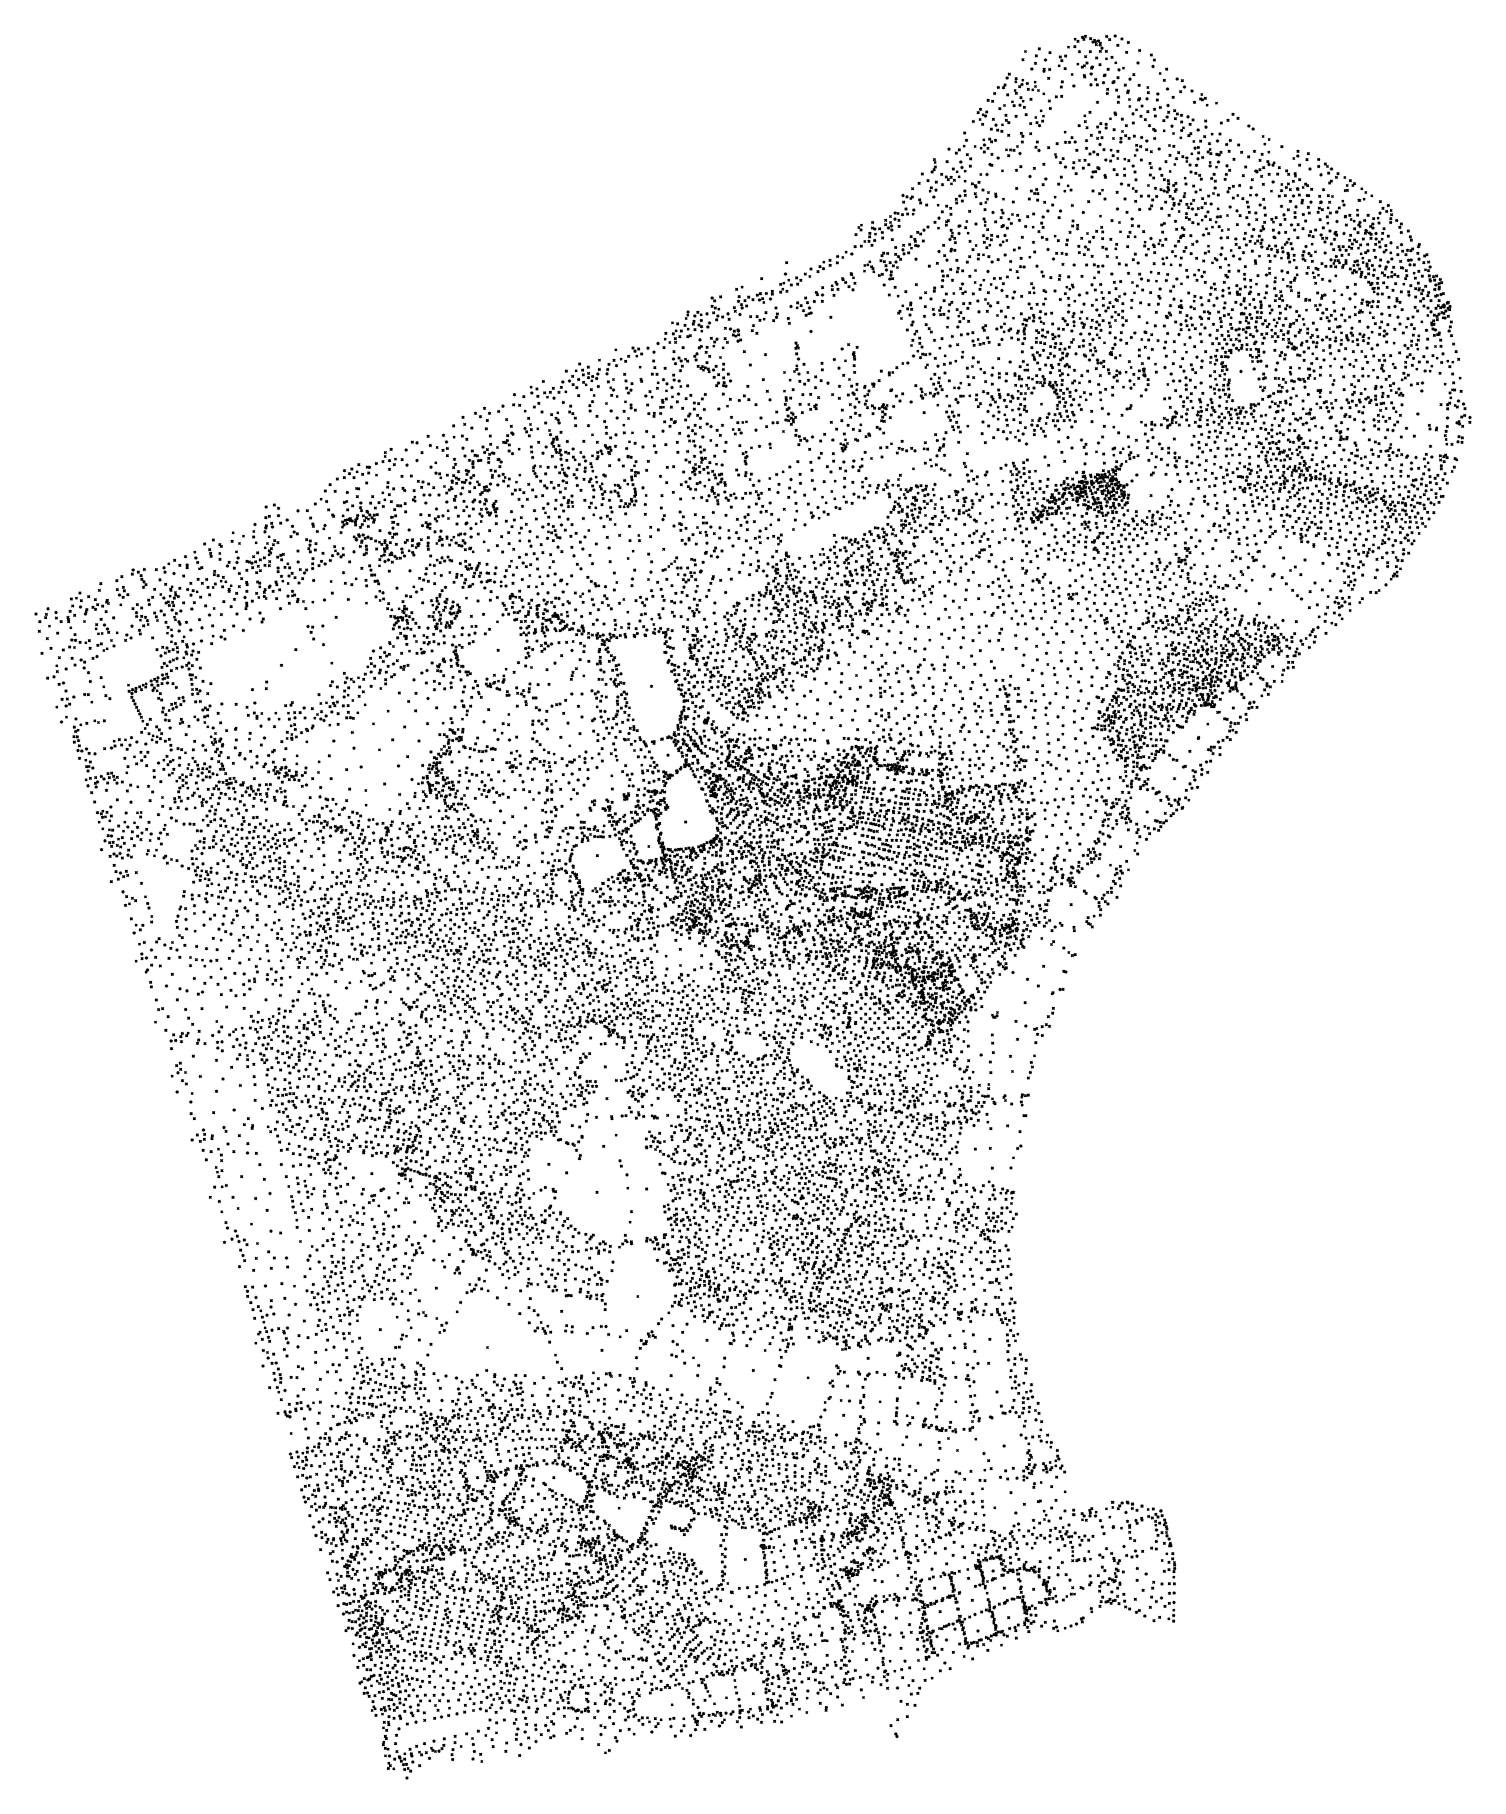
# Model space of a CAD drawing. Header units: millimetres. Extents: x 476859 to 479474, y 2367368 to 2370543.
import ezdxf

# ---------------------------------------------------------------- set-up
doc = ezdxf.new("R2010")
doc.units = ezdxf.units.MM
doc.header["$PDMODE"] = 35
doc.header["$PDSIZE"] = 2

msp = doc.modelspace()

# ---------------------------------------------------------------- linework, layer by layer
for p in [(478753.103, 2370534.957, 17), (478758.037, 2370530.906, 16.893), (478766.331, 2370538.311, 16.796), (478768.864, 2370534.776, 16.958), (478771.693, 2370540.196, 16.946), (478781.089, 2370535.811, 17.038), (478785.311, 2370529.609, 16.124), (478788.273, 2370533.061, 16.235), (478790.093, 2370530.239, 16.698), (478795.408, 2370531.515, 12.206), (478810.368, 2370539.888, 4.12), (478815.772, 2370534.01, 3.99), (478825.914, 2370540.711, 3.629), (478838.094, 2370535.378, 3.083), (478849.845, 2370528.914, 2.75), (478657.857, 2370497.489, 17.56), (478662.548, 2370512.502, 17.52), (478682.105, 2370504.582, 17.83), (478687.774, 2370517.373, 17.808), (478699.027, 2370496.843, 17.637), (478707.098, 2370510.178, 17.629), (478725.886, 2370502.436, 16.91), (478735.535, 2370504.195, 16.88), (478740.871, 2370520.436, 16.85), (478752.455, 2370521.089, 16.875), (478760.939, 2370512.055, 16.9), (478771.953, 2370502.911, 16.909), (478780.58, 2370512.264, 16.194), (478791.408, 2370525.065, 16.764), (478792.104, 2370500.789, 17.42), (478798.395, 2370524.34, 14.14), (478798.805, 2370512.636, 16.827), (478798.955, 2370527.42, 14.332), (478801.755, 2370518.421, 14.115), (478809.797, 2370512.654, 17.118), (478810.025, 2370499.185, 17.33), (478820.234, 2370501.817, 16.966), (478830.703, 2370523.686, 3.966), (478846.809, 2370510.868, 4.101), (478870.553, 2370514.214, 2.807), (478891.637, 2370505.976, 2.032), (478897.285, 2370496.856, 2.113), (478633.273, 2370471.213, 17.81), (478673.988, 2370480.687, 17.51), (478680.774, 2370491.107, 17.49), (478696.31, 2370476.584, 17.395), (478696.568, 2370480.148, 17.37), (478706.425, 2370479.615, 17.087), (478723.728, 2370486.296, 17.018), (478728.673, 2370495.743, 16.924), (478734.749, 2370481.18, 17.21), (478747.485, 2370470.583, 16.8), (478757.746, 2370489.409, 33.719), (478765.912, 2370483.847, 16.991), (478769.757, 2370468.691, 17.431), (478769.83, 2370486.256, 16.992), (478770.274, 2370466.181, 17.72), (478774.586, 2370491.397, 17.03), (478782.137, 2370471.42, 17.417), (478783.143, 2370482.172, 17.357), (478784.64, 2370484.424, 17.505), (478798.133, 2370488.394, 17.533), (478805.904, 2370468.137, 17.476), (478807.472, 2370469.559, 17.593), (478813.037, 2370480.027, 17.66), (478827.052, 2370491.877, 17.19), (478831.076, 2370464.906, 17.67), (478832.755, 2370478.995, 17.66), (478840.918, 2370482.039, 17.297), (478859.909, 2370470.189, 17.178), (478867.32, 2370491.699, 4.761), (478894.699, 2370485.135, 3.957), (478907.747, 2370472.427, 3.981), (478919.721, 2370480.231, 2.57), (478606.291, 2370436.096, 18.124), (478613.236, 2370446.926, 18.22), (478622.404, 2370446.699, 18.19), (478625.331, 2370451.569, 18.29), (478629.034, 2370464.239, 17.73), (478630.057, 2370433.525, 18.03), (478643.792, 2370441.416, 17.69), (478645.032, 2370457.257, 17.66), (478645.608, 2370463.181, 17.62), (478645.774, 2370436.487, 17.63), (478651.788, 2370448.443, 17.66), (478656.318, 2370452.331, 17.59), (478657.76, 2370460.374, 17.55), (478666.01, 2370454.099, 17.58), (478667.536, 2370443.525, 17.73), (478675.846, 2370442.797, 17.31), (478680.055, 2370456.54, 17.293), (478680.774, 2370448.661, 17.23), (478686.279, 2370441.373, 17.24), (478695.889, 2370435.366, 17.46), (478704.636, 2370463.59, 17.06), (478727.868, 2370447.78, 16.929), (478729.671, 2370457.144, 16.981), (478750.475, 2370449.633, 16.87), (478781.906, 2370451.726, 18.172), (478790.153, 2370461.463, 17.53), (478793.416, 2370451.882, 17.309), (478804.504, 2370455.658, 17.65), (478811.643, 2370435.918, 17.595), (478812.156, 2370443.544, 17.78), (478821.974, 2370455.612, 17.757), (478823.737, 2370457.726, 17.691), (478828.484, 2370442.014, 17.86), (478844.403, 2370451.234, 17.69), (478848.61, 2370437.712, 17.94), (478849.849, 2370440.721, 17.908), (478852.795, 2370462.209, 17.68), (478869.502, 2370450.788, 17.717), (478885.319, 2370446.979, 18.749), (478886.085, 2370437.567, 18.18), (478903.536, 2370435.03, 17.956), (478915.387, 2370459.821, 4.889), (478921.08, 2370444.22, 9.659), (478938.833, 2370462.514, 3.114), (478944.939, 2370439.402, 8.373), (478948.254, 2370459.373, 2.006), (478952.171, 2370447.983, 5.78), (478965.756, 2370440.397, 5.185), (478983.554, 2370434.214, 3.157), (478580.548, 2370407.21, 18.61), (478591.948, 2370402.418, 18.51), (478594.563, 2370423.522, 18.26), (478602.632, 2370421.705, 18.22), (478615.755, 2370408.483, 18.53), (478624.346, 2370414.244, 18.44), (478638.947, 2370420.922, 17.96), (478641.923, 2370413.942, 18.08), (478652.371, 2370414.86, 17.77), (478654.195, 2370428.439, 17.76), (478658.299, 2370422.016, 17.87), (478660.492, 2370410.86, 17.838), (478672.495, 2370425.472, 17.28), (478691.01, 2370404.365, 17.282), (478706.047, 2370422.226, 17.088), (478707.715, 2370408.62, 17.606), (478718.819, 2370429.876, 17.113), (478728.32, 2370430.782, 17.338), (478780.039, 2370401.653, 17.849), (478793.759, 2370420.096, 18.057), (478831.639, 2370420.077, 17.854), (478832.278, 2370429.849, 17.94), (478851.871, 2370425.118, 18), (478852.571, 2370412.401, 18.02), (478864.744, 2370406.346, 17.97), (478868.705, 2370424.338, 18.08), (478870.402, 2370426.716, 18.12), (478874.827, 2370413.091, 17.92), (478883.939, 2370426.339, 17.95), (478885.372, 2370402.778, 17.88), (478897.566, 2370407.236, 17.818), (478902.602, 2370424.252, 17.94), (478907.914, 2370410.459, 17.86), (478921.993, 2370414.181, 17.89), (478923.113, 2370401.681, 17.83), (478931.372, 2370429.196, 11.537), (478934.211, 2370404.666, 17.713), (478970.223, 2370419.861, 7.771), (478981.389, 2370426.079, 4.097), (478984.674, 2370424.472, 3.911), (478989.877, 2370427.273, 3.402), (478993.339, 2370414.73, 3.252), (479010.276, 2370418.513, 2.86), (478567.411, 2370385.173, 18.86), (478576.463, 2370401.114, 18.6), (478580.029, 2370388.773, 18.66), (478584.48, 2370380.056, 18.53), (478585.548, 2370397.286, 18.5), (478589.655, 2370395.008, 18.429), (478600.257, 2370371.028, 18.458), (478604.074, 2370388.956, 18.42), (478608.67, 2370378.361, 18.057), (478620.72, 2370378.92, 17.84), (478626.871, 2370396.249, 18.022), (478627.728, 2370387.033, 17.751), (478632.198, 2370382.9, 17.67), (478645.434, 2370394.404, 12.32), (478663.866, 2370397.614, 17.89), (478672.06, 2370381.167, 17.52), (478681.477, 2370392.366, 17.356), (478683.466, 2370382.902, 17.695), (478688.098, 2370377.539, 18.079), (478693.965, 2370385.78, 16.652), (478695.256, 2370394.808, 17.606), (478760.236, 2370377.507, 18.07), (478770.545, 2370395.27, 17.883), (478771.381, 2370384.858, 18.007), (478774.683, 2370373.655, 18.258), (478793.793, 2370374.958, 18.246), (478799.783, 2370380.947, 18.269), (478809.477, 2370373.321, 18.029), (478809.52, 2370379.921, 17.979), (478817.279, 2370389.848, 17.957), (478823.916, 2370370.164, 18.33), (478825.598, 2370400.632, 17.967), (478826.573, 2370397.884, 17.929), (478838.95, 2370389.346, 18.26), (478846.105, 2370377.362, 18.36), (478858.233, 2370399.096, 18.161), (478858.851, 2370382.334, 18.05), (478872.759, 2370394.615, 18.07), (478880.746, 2370388.402, 18.669), (478888.331, 2370377.584, 18.46), (478895.85, 2370370.628, 18.048), (478898.957, 2370395.07, 17.85), (478914.407, 2370386.622, 17.993), (478920.39, 2370393.292, 17.749), (478929.358, 2370376.453, 17.68), (478935.343, 2370390.082, 17.64), (478938.991, 2370398.805, 18.462), (478946.63, 2370396.204, 17.435), (478946.907, 2370384.304, 17.56), (478950.27, 2370373.527, 17.49), (478958.365, 2370393.619, 17.456), (478962.297, 2370379.91, 17.36), (478967.727, 2370387.929, 17.202), (478976.91, 2370369.621, 17.26), (478990.634, 2370385.793, 11.557), (478991.231, 2370374.714, 16.89), (479019.326, 2370382.416, 8.619), (479031.443, 2370387.12, 3.875), (479040.365, 2370398.021, 2.573), (479049.524, 2370390.771, 2.965), (479069.25, 2370376.973, 2.944), (479077.013, 2370371.323, 2.777), (478550.732, 2370340.116, 18.94), (478551.828, 2370364.08, 18.9), (478555.062, 2370350.688, 18.954), (478570.955, 2370339.58, 18.63), (478586.773, 2370351.753, 18.444), (478587.901, 2370342.344, 18.275), (478597.161, 2370352.886, 18.301), (478601.024, 2370348.152, 18.017), (478607.864, 2370350.74, 18.067), (478612.02, 2370369.229, 18), (478619.435, 2370367.23, 17.8), (478631.879, 2370359.903, 18.05), (478647.988, 2370339.506, 18.212), (478654.955, 2370363.448, 17.659), (478656.945, 2370347.709, 17.857), (478657.769, 2370358.054, 17.814), (478672.111, 2370362.785, 17.86), (478681.503, 2370338.15, 17.966), (478683.998, 2370347.643, 18.04), (478720.186, 2370344.792, 18.1), (478734.789, 2370365.695, 18.32), (478735.441, 2370347.253, 18.001), (478742.689, 2370347.041, 18.025), (478747.364, 2370355.613, 18.11), (478753.026, 2370347.841, 18.56), (478773.611, 2370350.025, 18.396), (478782.424, 2370359.698, 18.494), (478793.822, 2370354.303, 18.114), (478797.652, 2370365.555, 18.037), (478798.155, 2370343.125, 18.46), (478801.961, 2370355.713, 18.332), (478822.86, 2370354.031, 18.32), (478836.064, 2370347.808, 18.04), (478836.4, 2370354.49, 18.026), (478839.154, 2370366.8, 18.321), (478844.855, 2370359.137, 18.02), (478851.242, 2370354.295, 18.07), (478860.734, 2370358.433, 18.127), (478865.049, 2370341.799, 18.22), (478872.144, 2370339.619, 18.01), (478874.017, 2370356.012, 18.32), (478883.466, 2370349.553, 18.035), (478897.61, 2370354.006, 17.92), (478898.762, 2370368.295, 17.96), (478915.048, 2370368.172, 17.8), (478924.882, 2370341.325, 17.725), (478931.933, 2370363.293, 17.531), (478932.551, 2370339.777, 17.685), (478945.307, 2370355.371, 17.62), (478947.01, 2370368.595, 17.534), (478959.988, 2370359.19, 17.695), (478963.722, 2370363.038, 17.358), (478968.996, 2370348.588, 17.471), (478977.409, 2370337.825, 17.103), (478981.659, 2370349.361, 16.987), (478988.744, 2370357.613, 17.071), (478997.507, 2370344.639, 16.88), (479002.402, 2370361.927, 16.98), (479012.199, 2370349.726, 16.64), (479016.659, 2370362.253, 16.56), (479028.807, 2370343.118, 16.27), (479035.367, 2370350.574, 16.132), (479050.736, 2370342.444, 16.364), (479095.321, 2370357.814, 3.653), (479098.446, 2370343.722, 6.059), (479106.282, 2370352.251, 2.791), (479129.358, 2370339.337, 3.04), (478496.7, 2370315.695, 20.11), (478498.138, 2370310.426, 19.32), (478519.797, 2370311.865, 19.214), (478523.37, 2370334.581, 18.994), (478536.647, 2370327.372, 18.91), (478542.142, 2370333.423, 18.87), (478544.871, 2370311.399, 18.99), (478556.501, 2370324.668, 18.76), (478562.8, 2370317.049, 18.577), (478581.839, 2370336.568, 18.33), (478587.497, 2370329.509, 18.361), (478594.122, 2370336.377, 18.222), (478597.813, 2370306.783, 18.427), (478601.428, 2370325.135, 18.445), (478612.79, 2370318.651, 18.276), (478628.011, 2370333.506, 18.007), (478631.904, 2370322.764, 18.13), (478635.417, 2370333.346, 18.102), (478641.536, 2370332.496, 18.336), (478652.652, 2370326.846, 18.36), (478687.116, 2370332.312, 17.947), (478695.873, 2370307.199, 18.718), (478704.628, 2370337.382, 17.941), (478717.293, 2370325.005, 18.112), (478718.422, 2370320.117, 18.24), (478726.165, 2370310.299, 18.608), (478731.232, 2370317.251, 18.158), (478750.433, 2370310.292, 18.187), (478756.084, 2370332.664, 18.402), (478760.906, 2370314.043, 18.053), (478771.015, 2370314.524, 18.271), (478773.726, 2370336.264, 18.106), (478777.781, 2370306.532, 18.089), (478780.006, 2370326.057, 19.79), (478786.872, 2370329.672, 19.657), (478793.949, 2370325.087, 20.722), (478805.579, 2370333.692, 18.27), (478808.854, 2370314.827, 18.091), (478817.504, 2370313.13, 18.397), (478818.523, 2370332.839, 18.07), (478822.103, 2370322.928, 18.32), (478830.608, 2370330.678, 18.38), (478830.731, 2370317.698, 18.32), (478843.365, 2370316.487, 18.276), (478850.597, 2370313.872, 18.115), (478862.356, 2370323.122, 18.1), (478865.459, 2370333.232, 18.041), (478873.539, 2370315.031, 18.56), (478883.178, 2370333.629, 18.35), (478889.354, 2370308.941, 17.907), (478891.53, 2370330.032, 19.546), (478906.063, 2370335.116, 17.706), (478918.251, 2370312.018, 17.7), (478925.658, 2370323.327, 17.68), (478934.538, 2370306.899, 17.58), (478937.547, 2370317.26, 17.761), (478941.545, 2370328.266, 17.63), (478948.933, 2370321.214, 17.542), (478956.398, 2370318.526, 17.31), (478956.438, 2370312.214, 17.322), (478965.341, 2370326.304, 17.244), (478971.156, 2370336.54, 17.201), (478976.503, 2370317.058, 17.031), (478978.051, 2370327.961, 17.086), (478985.316, 2370319.434, 16.877), (478995.057, 2370329.386, 17.128), (478998.754, 2370334.068, 16.845), (478998.903, 2370310.495, 16.418), (479000, 2370326.432, 16.566), (479011.007, 2370325.245, 16.321), (479013.894, 2370311.346, 16.29), (479015.161, 2370323.993, 16.267), (479018.591, 2370328.764, 16.294), (479033.409, 2370330.887, 16.162), (479042.271, 2370316.199, 15.694), (479056.173, 2370329.078, 15.788), (479068.974, 2370320.784, 15.877), (479079.436, 2370330.666, 15.612), (479089.727, 2370314.215, 15.16), (479093.522, 2370325.417, 15.227), (479103.751, 2370311.935, 14.871), (479105.567, 2370329.338, 9.564), (479105.987, 2370306.71, 15.082), (479115.352, 2370309.75, 14.997), (479151.155, 2370317.608, 4.262), (479158.337, 2370322.352, 3.096), (479158.659, 2370330.748, 2.462), (479175.09, 2370315.554, 2.974), (479177.687, 2370326.525, 2.437), (479196.221, 2370315.967, 3.259), (479208.358, 2370307.747, 2.754), (478474.627, 2370289.498, 19.946), (478485.002, 2370277.406, 19.29), (478492.552, 2370292.966, 19.526), (478496.342, 2370297.495, 19.561), (478498.456, 2370302.398, 19.39), (478500.207, 2370274.722, 19.27), (478509.999, 2370288.946, 19.399), (478518.274, 2370284.059, 19.209), (478521.912, 2370279.259, 19.023), (478527.277, 2370283.267, 19.018), (478531.217, 2370298.616, 18.97), (478533.067, 2370278.121, 18.893), (478538.212, 2370293.381, 18.83), (478541.676, 2370284.415, 18.908), (478546.737, 2370301.273, 18.786), (478552.681, 2370276.517, 19.033), (478552.783, 2370294.741, 18.78), (478561.973, 2370303.742, 19.441), (478577.867, 2370274.241, 18.687), (478581.254, 2370288.608, 18.6), (478592.283, 2370288.515, 18.497), (478601.194, 2370305.416, 18.356), (478620.688, 2370295.205, 21.24), (478646.124, 2370296.034, 18.609), (478654.079, 2370302.688, 21.594), (478670.899, 2370284.943, 18.672), (478678.797, 2370299.722, 25.34), (478699.601, 2370280.303, 18.675), (478727.762, 2370283.688, 18.72), (478735.276, 2370302.285, 18.736), (478749.473, 2370300.317, 18.577), (478754.745, 2370290.15, 18.789), (478754.748, 2370290.166, 18.747), (478767.794, 2370300.051, 18.29), (478783.65, 2370283.883, 18.56), (478785.674, 2370293.091, 18.223), (478790.254, 2370293.825, 18.362), (478794.184, 2370301.039, 18.088), (478796.513, 2370299.22, 18.051), (478807.298, 2370286.769, 18.321), (478808.196, 2370283.395, 18.36), (478823.892, 2370297.476, 18.22), (478829.45, 2370288.446, 18.303), (478842.896, 2370298.99, 18.19), (478843.104, 2370286.94, 18.37), (478858.593, 2370303.905, 19.118), (478861.885, 2370293.201, 18.27), (478863.937, 2370278.886, 18.26), (478889.869, 2370287.761, 18.03), (478891.704, 2370301.067, 17.912), (478896.073, 2370282.377, 17.83), (478907.602, 2370298.924, 17.735), (478910.808, 2370287.069, 17.69), (478915.289, 2370279.136, 17.72), (478922.716, 2370277.413, 17.647), (478925.865, 2370294.015, 17.64), (478953.21, 2370281.829, 17.248), (478962.252, 2370305.82, 17.2), (478964.033, 2370293.177, 16.854), (478972.778, 2370290.68, 16.799), (478973.854, 2370305.191, 17.571), (478979.657, 2370286.945, 16.83), (478982.562, 2370279.974, 16.672), (478998.758, 2370304.014, 16.414), (479001.691, 2370281.362, 16.667), (479006.059, 2370288.946, 16.32), (479008.382, 2370276.327, 16.279), (479010.429, 2370301.822, 16.328), (479026.02, 2370279.811, 16.18), (479028.275, 2370288.684, 16.113), (479029.43, 2370304.325, 15.56), (479034.262, 2370296.015, 15.6), (479059.052, 2370286.533, 15.44), (479063.612, 2370302.135, 15.454), (479075.429, 2370279.007, 15.687), (479082.005, 2370295.002, 15.514), (479084.204, 2370293.406, 15.691), (479089.427, 2370297.273, 15.339), (479092.483, 2370285.137, 15.36), (479096.09, 2370300.979, -0.178), (479106.25, 2370289.054, 15.171), (479113.408, 2370305.478, 15.077), (479113.537, 2370274.833, 15.28), (479121.713, 2370289.309, 15.186), (479124.602, 2370301.076, 14.576), (479138.127, 2370295.134, 14.546), (479141.891, 2370288.938, 14.97), (479150.188, 2370276.287, 14.66), (479153.511, 2370290.095, 14.494), (479154.32, 2370285.452, 14.353), (479161.744, 2370279.207, 14.288), (479161.746, 2370305.476, 4.588), (479180.527, 2370298.691, 4.043), (479196.48, 2370303.052, 3.026), (479200.572, 2370287.934, 4.346), (479212.575, 2370303.238, 2.81), (479214.508, 2370291.007, 3.118), (479219.311, 2370276.54, 3.582), (479219.825, 2370298.745, 2.927), (479228.665, 2370283.321, 2.853), (479231.508, 2370290.123, 3.019), (479243.99, 2370283.107, 2.872), (479253.971, 2370277.394, 2.755), (478439.427, 2370250.386, 21.269), (478446.91, 2370247.834, 21.22), (478453.644, 2370244.95, 21.17), (478456.483, 2370247.547, 20.173), (478456.971, 2370262.656, 21.68), (478468.818, 2370272.441, 20.17), (478469.719, 2370242.449, 19.42), (478488.866, 2370258.276, 19.28), (478491.207, 2370264.283, 19.35), (478495.534, 2370247.628, 19.109), (478499.412, 2370260.128, 19.07), (478511.278, 2370270.175, 19.06), (478527.804, 2370271.707, 19.083), (478536.596, 2370243.541, 18.939), (478543.075, 2370249.49, 18.916), (478551.956, 2370258.409, 18.888), (478552.829, 2370250.706, 18.939), (478565.859, 2370271.69, 18.718), (478571.046, 2370253.534, 19.198), (478571.247, 2370268.255, 18.803), (478572.489, 2370265.799, 18.927), (478572.786, 2370247.841, 19.225), (478585.15, 2370260.242, 19.427), (478593.417, 2370243.784, 19.916), (478595.108, 2370255.725, 19.809), (478608.345, 2370252.909, 20.857), (478608.977, 2370248.547, 20.351), (478622.424, 2370243.595, 20.412), (478646.361, 2370263.135, 16.67), (478669.525, 2370243.961, 20.31), (478673.328, 2370258.457, 19.7), (478679.372, 2370254.081, 19.704), (478682.71, 2370261.228, 18.659), (478685.097, 2370253.868, 20.162), (478694.793, 2370269.938, 19.104), (478716.577, 2370247.406, 18.86), (478722.848, 2370270.878, 18.602), (478734.169, 2370258.296, 18.755), (478740.256, 2370268.007, 18.987), (478745.553, 2370260.256, 18.677), (478785.512, 2370258.703, 18.616), (478797.513, 2370253.662, 18.625), (478802.711, 2370260.186, 18.468), (478807.143, 2370243.947, 18.622), (478829.428, 2370256.247, 18.612), (478837.307, 2370271.271, 18.32), (478843.63, 2370244.098, 18.324), (478850.332, 2370269.244, 18.292), (478858.517, 2370263.205, 18.265), (478864.148, 2370258.031, 18.222), (478873.539, 2370249.217, 18.158), (478886.436, 2370268.539, 39.977), (478886.796, 2370249.453, 18.043), (478899.156, 2370263.551, 17.86), (478901.449, 2370248.589, 17.915), (478909.26, 2370260.88, 17.78), (478914.985, 2370258.427, 18.621), (478920.668, 2370256.801, 18.707), (478922.136, 2370264.862, 18.057), (478923.088, 2370271.517, 17.642), (478923.272, 2370260.538, 18.33), (478926.074, 2370248.938, 18.832), (478931.055, 2370244.385, 19.046), (478932.282, 2370268.608, 17.49), (478935.085, 2370257.815, 18.905), (478936.2, 2370272.627, 17.447), (478937.023, 2370261.025, 17.377), (478951.401, 2370248.102, 18.433), (478952.601, 2370253.966, 17.143), (478954.751, 2370271.446, 16.936), (478968.766, 2370267.48, 17.02), (478972.946, 2370256.585, 16.67), (478981.259, 2370260.692, 16.528), (478985.029, 2370244.634, 16.42), (478995.944, 2370249.326, 16.334), (479004.876, 2370253.979, 16.42), (479007.937, 2370263.926, 16.228), (479013.594, 2370251.198, 16.267), (479031.396, 2370256.945, 16.239), (479033.778, 2370263.517, 16.27), (479040.848, 2370245.677, 15.98), (479040.947, 2370267.086, 16.21), (479049.196, 2370250.44, 15.9), (479052.61, 2370268.498, 15.68), (479058.302, 2370244.712, 15.86), (479072.143, 2370250.967, 15.601), (479073.497, 2370264.747, 15.55), (479083.21, 2370251.137, 15.471), (479095.579, 2370270.598, 15.401), (479096.393, 2370243.423, 15.36), (479110.599, 2370258.208, 15.391), (479124.622, 2370249.058, 14.772), (479128.81, 2370259.096, 14.978), (479129.339, 2370270.318, 14.985), (479135.595, 2370250.215, 14.57), (479137.342, 2370264.897, 14.856), (479141.314, 2370271.394, 14.594), (479144.668, 2370261.098, 14.551), (479150.652, 2370249.55, 14.582), (479157.841, 2370262.809, 14.575), (479158.34, 2370261.669, 14.227), (479161.111, 2370251.293, 14.609), (479168.146, 2370264.893, 14.76), (479172.642, 2370271.061, 14.105), (479175.648, 2370250.311, 14.158), (479176.233, 2370268.161, 13.989), (479178.183, 2370250.133, 14.302), (479183.567, 2370261.564, 13.837), (479198.388, 2370248.921, 12.78), (479205.181, 2370260.855, 13.203), (479213.923, 2370249.944, 13.077), (479216.474, 2370273.031, 4.345), (479221.556, 2370248.516, 12.869), (479244.791, 2370259.306, 3.747), (479248.197, 2370268.643, 2.748), (479248.726, 2370259.805, 2.889), (479258.533, 2370268.668, 2.835), (479261.628, 2370271.922, 2.598), (479274.903, 2370262.384, 2.885), (479279.221, 2370243.574, 1.291), (479282.315, 2370255.908, 2.575), (479293.296, 2370249.674, 2.636), (478416.648, 2370212.022, 21.708), (478425.095, 2370218.654, 21.723), (478430.572, 2370217.541, 19.776), (478438.531, 2370215.447, 19.58), (478440.688, 2370238.113, 20.795), (478444.849, 2370225.764, 19.64), (478447.806, 2370216.734, 19.42), (478458.037, 2370216.331, 19.28), (478459.168, 2370224.025, 19.331), (478471.663, 2370236.656, 19.25), (478482.573, 2370232.888, 19.386), (478503.571, 2370232.797, 19.13), (478511.271, 2370220.735, 19.18), (478518.907, 2370230.838, 19.165), (478526.447, 2370227.161, 19.176), (478526.727, 2370216.101, 19.28), (478537.301, 2370236.647, 19.012), (478547.67, 2370240.309, 19.122), (478560.902, 2370221.377, 19.332), (478581.194, 2370235.629, 19.873), (478588.919, 2370224.548, 19.98), (478590.288, 2370237.682, 19.93), (478603.452, 2370219.513, 20.36), (478619.359, 2370223.617, 20.327), (478621.557, 2370218.662, 20.368), (478638.803, 2370215.872, 20.486), (478640.461, 2370238.42, 20.32), (478648.357, 2370214.419, 21.089), (478666.556, 2370211.872, 21.03), (478677.43, 2370216.82, 19.884), (478684.628, 2370241.783, 20.288), (478694.699, 2370211.138, 19.822), (478697.609, 2370237.929, 19.673), (478703.256, 2370222.003, 18.868), (478711.921, 2370233.047, 19.347), (478726.222, 2370222.195, 18.677), (478747.72, 2370232.26, 18.72), (478767.807, 2370219.458, 18.6), (478777.529, 2370239.226, 18.81), (478799.236, 2370212.658, 18.66), (478829.989, 2370225.951, 18.33), (478847.281, 2370219.783, 18.24), (478863.226, 2370239.897, 18.29), (478870.473, 2370224.82, 18.26), (478888.979, 2370225.71, 18.052), (478892.317, 2370231.579, 17.923), (478894.128, 2370242.299, 17.942), (478910.594, 2370226.684, 17.791), (478917.903, 2370238.157, 17.998), (478924.116, 2370214.157, 17.659), (478929.672, 2370226.115, 0.393), (478933.129, 2370232.711, 17.575), (478933.338, 2370235.969, 18.644), (478941.922, 2370234.69, 18.537), (478942.485, 2370221.162, 17.247), (478944.982, 2370240.738, 18.656), (478955.799, 2370217.174, 18.919), (478956.234, 2370234.132, 18.137), (478959.29, 2370228.358, 17.675), (478964.265, 2370235.224, 17.419), (478966.635, 2370225.61, 16.665), (478968.837, 2370241.736, 16.819), (478973.392, 2370215.484, 16.69), (478977.13, 2370226.557, 16.565), (478984.022, 2370228.249, 16.68), (478990.009, 2370235.935, 16.53), (478990.661, 2370212.059, 16.624), (478994.704, 2370220.472, 16.289), (479000.597, 2370235.061, 16.34), (479012.215, 2370211.399, 16.138), (479013.446, 2370225.974, 16.281), (479017.529, 2370211.667, 16.115), (479030.382, 2370214.028, 16.22), (479035.224, 2370229.265, 16.05), (479047.602, 2370222.342, 15.97), (479053.334, 2370213.712, 15.54), (479066.46, 2370238.173, 15.74), (479068.428, 2370229.36, 15.5), (479070.063, 2370219.779, 15.47), (479081.959, 2370218.65, 15.54), (479089.739, 2370232.887, 15.338), (479098.038, 2370227.842, 15.44), (479099.182, 2370214.476, 15.03), (479128.647, 2370230.772, 15.42), (479133.29, 2370215.089, 14.705), (479141.02, 2370224.381, 14.502), (479145.12, 2370239.787, 14.562), (479153.291, 2370219.224, 14.24), (479153.552, 2370210.677, 14.209), (479155.091, 2370229.646, 14.449), (479165.967, 2370236.853, 14.316), (479166.997, 2370241.543, 14.327), (479168.373, 2370215.808, 14.303), (479177.698, 2370228.843, 13.622), (479179.26, 2370218.342, 13.656), (479182.542, 2370238.126, 13.656), (479195.594, 2370219.802, 13.534), (479197.485, 2370227.316, 13.62), (479200.189, 2370237.208, 13.604), (479200.845, 2370238.548, 13.332), (479203.15, 2370224.537, 12.899), (479212.174, 2370211.526, 13.114), (479213.752, 2370227.838, 13.078), (479216.255, 2370238.063, 12.707), (479217.77, 2370218.338, 12.863), (479229.234, 2370219.911, 12.789), (479229.461, 2370220.164, 12.63), (479233.912, 2370227.747, 12.57), (479240.441, 2370240.136, 12.473), (479242.525, 2370233.146, 12.486), (479244.922, 2370211.585, 12.616), (479245.254, 2370212.373, 12.619), (479253.045, 2370214.257, 12.443), (479267.023, 2370223.538, 12.152), (479267.301, 2370214.444, 12.361), (479270.013, 2370241.6, 1.835), (479271.439, 2370241.282, 1.808), (479286.581, 2370214.319, 12.137), (479308.015, 2370218.282, 3.703), (479308.823, 2370239.092, 2.608), (479313.369, 2370226.901, 0.772), (479320.301, 2370221.345, 1.156), (479323.32, 2370232.269, 0.735), (479328.418, 2370223.071, 0.871), (479329.222, 2370215.293, 0.632), (478353.921, 2370179.183, 19.23), (478359.1, 2370192.035, 21.365), (478363.165, 2370187.699, 21.338), (478363.959, 2370196.237, 21.36), (478378.991, 2370181.436, 21.447), (478383.741, 2370191.025, 21.774), (478384.339, 2370201.125, 21.865), (478388.08, 2370189.44, 21.631), (478389.34, 2370179.905, 20.639), (478397.1, 2370189.711, 19.38), (478401.679, 2370182.99, 19.25), (478407.964, 2370197.289, 19.42), (478408.085, 2370205.327, 21.792), (478413.063, 2370191.163, 19.376), (478416.584, 2370201.138, 19.887), (478418.453, 2370195.003, 19.331), (478419.115, 2370187.402, 19.152), (478425.038, 2370207.216, 19.56), (478432.031, 2370204.985, 19.37), (478432.531, 2370194.227, 19.315), (478466.22, 2370183.372, 19.27), (478471.612, 2370180.155, 19.613), (478477.541, 2370187.358, 19.43), (478484.844, 2370192.938, 19.449), (478497.758, 2370201.534, 19.469), (478503.994, 2370190.976, 19.627), (478505.004, 2370209.03, 19.345), (478518.203, 2370196.439, 19.592), (478518.885, 2370202.564, 19.597), (478522.186, 2370204.506, 20.243), (478527.15, 2370187.086, 19.62), (478529.656, 2370181.685, 19.669), (478541.331, 2370181.247, 20.208), (478541.516, 2370194.42, 21.682), (478543.636, 2370195.139, 20.304), (478553.71, 2370191.835, 21.404), (478555.679, 2370202.923, 19.32), (478558.157, 2370181.87, 20.299), (478572.426, 2370198.494, 20.64), (478586.967, 2370207.644, 20.066), (478589.032, 2370195.771, 20.095), (478589.109, 2370202.403, 20.026), (478593.714, 2370187.989, 19.95), (478608.101, 2370202.323, 20.294), (478618.136, 2370210.119, 20.368), (478619.721, 2370193.59, 20.198), (478622.151, 2370195.781, 20.294), (478629.606, 2370190.889, 20.354), (478632.131, 2370207.286, 20.541), (478636.915, 2370199.278, 20.368), (478651.573, 2370205.014, 20.1), (478662.704, 2370193.939, 20.188), (478676.54, 2370192.792, 19.822), (478686.995, 2370184.639, 19.66), (478692.013, 2370199.995, 19.668), (478694.806, 2370192.531, 19.694), (478723.731, 2370210.085, 18.721), (478723.737, 2370210.103, 18.718), (478743.746, 2370183.161, 17.991), (478748.529, 2370194.674, 21.581), (478749.149, 2370204.117, 18.684), (478757.167, 2370190.09, 19.31), (478757.442, 2370196.119, 18.564), (478775.425, 2370181.187, 19.19), (478792.225, 2370185.23, 18.32), (478801.369, 2370192.26, 18.343), (478803.175, 2370184.053, 18.288), (478820.001, 2370204.539, 18.346), (478833.758, 2370201.309, 18.21), (478835.417, 2370184.302, 18.185), (478852.843, 2370183.175, 18.086), (478856.742, 2370207.48, 18.22), (478857.038, 2370195.602, 18.168), (478868.655, 2370194.586, 18.146), (478877.698, 2370184.432, 18.05), (478910.562, 2370196.779, 17.952), (478912.459, 2370183.705, 17.759), (478915.455, 2370199.287, 17.806), (478935.623, 2370203.267, 17.386), (478937.807, 2370188.815, 17.114), (478948.268, 2370191.398, 16.954), (478951.567, 2370188.349, 16.933), (478955.317, 2370209.953, 16.813), (478960.956, 2370206.854, 16.75), (478967.165, 2370200.957, 16.607), (478977.137, 2370198.36, 16.821), (478984.269, 2370205.487, 16.65), (478992.152, 2370189.798, 16.25), (478996, 2370180.985, 16.089), (478999.13, 2370206.432, 16.28), (479002.966, 2370192.674, 16.025), (479009.653, 2370201.894, 16.138), (479015.283, 2370193.596, 15.936), (479020.631, 2370186.736, 15.896), (479032.243, 2370188.364, 15.7), (479048.401, 2370197.316, 15.77), (479062.942, 2370181.484, 14.78), (479065.536, 2370210.067, 15.69), (479069.359, 2370197.497, 15.09), (479078.078, 2370188.499, 14.55), (479083.664, 2370206.488, 14.96), (479091.305, 2370186.23, 15.142), (479094.702, 2370193.912, 14.83), (479095.872, 2370189.28, 14.844), (479098.154, 2370201.375, 14.67), (479111.059, 2370206.954, 14.609), (479113.793, 2370187.176, 14.52), (479114.088, 2370201.835, 14.75), (479119.009, 2370209.9, 14.666), (479124.124, 2370182.335, 14.567), (479126.814, 2370197.296, 14.44), (479135.257, 2370206.873, 14.46), (479136.222, 2370183.222, 14.414), (479146.92, 2370196.588, 14.46), (479152.522, 2370187.453, 14.27), (479159.053, 2370197.415, 14.132), (479167.838, 2370190.109, 13.491), (479172.658, 2370204.004, 13.812), (479181.735, 2370184.453, 13.505), (479190.988, 2370187.515, 13.315), (479199.148, 2370206.473, 13.143), (479204.854, 2370191.448, 13.244), (479213.182, 2370199.958, 12.868), (479217.075, 2370185.782, 13.233), (479226.038, 2370180.974, 12.768), (479227.603, 2370183.174, 12.959), (479229.598, 2370203.053, 25.385), (479242.594, 2370181.066, 12.408), (479246.849, 2370196.535, 12.554), (479255.573, 2370206.759, 12.421), (479260.932, 2370203.651, 12.658), (479262.007, 2370189.701, 12.381), (479268.106, 2370182.881, 12.289), (479269.451, 2370196.51, 12.348), (479271.685, 2370201.209, 12.296), (479271.901, 2370193.884, 12.285), (479280.014, 2370204.966, 12.194), (479281.4, 2370181.599, 12.057), (479282.676, 2370186.57, 12.314), (479283.626, 2370184.625, 12.221), (479288.971, 2370182.133, 12.14), (479291.195, 2370193.915, 12.224), (479292.042, 2370179.535, 12.101), (479294.992, 2370198.533, 12.224), (479295.307, 2370191.07, 12.037), (479296.536, 2370208.228, 11.954), (479300.71, 2370181.255, 11.893), (479304.669, 2370209.054, 8.092), (479306.434, 2370200.233, 11.944), (479312.921, 2370181.492, 11.861), (479315.502, 2370189.873, 11.639), (479327.557, 2370201.238, 3.722), (479327.721, 2370208.044, 2.21), (479338.323, 2370204.904, 2.282), (479344.105, 2370192.434, 3.062), (479346.841, 2370198.591, 2.1), (479346.916, 2370183.058, 3.39), (479359.543, 2370185.833, 3.091), (478335.953, 2370147.267, 19.18), (478352.292, 2370157.181, 19.23), (478363.734, 2370158.07, 19.065), (478369.975, 2370166.742, 19.294), (478377.691, 2370166.859, 19.204), (478378.878, 2370175.203, 20.898), (478383.09, 2370159.812, 19.134), (478387.887, 2370168.426, 19.134), (478402.534, 2370172.938, 19.258), (478419.957, 2370169.941, 19.23), (478426.197, 2370155.716, 19.135), (478439.564, 2370151.527, 19.5), (478440.55, 2370159.801, 19.303), (478451.519, 2370161.067, 19.548), (478454.388, 2370175.282, 19.333), (478455.068, 2370154.569, 21.343), (478460.976, 2370170.658, 19.389), (478461.952, 2370167.023, 19.567), (478462.578, 2370159.314, 20.63), (478467.169, 2370158.423, 19.63), (478476.418, 2370167.589, 19.575), (478505.011, 2370148.347, 19.572), (478513.607, 2370159.643, 19.596), (478524.943, 2370170.259, 19.549), (478526.735, 2370149.274, 18.251), (478527.694, 2370152.496, 18.517), (478528.759, 2370175.889, 19.627), (478533.677, 2370172.423, 19.639), (478533.796, 2370150.479, 19.56), (478534.873, 2370164.496, 19.564), (478561.612, 2370166.757, 20.29), (478567.035, 2370151.683, 41.668), (478572.771, 2370159.231, 20.14), (478586.03, 2370177.385, 19.991), (478587.633, 2370164.994, 19.869), (478592.104, 2370155.571, 19.879), (478592.688, 2370172.44, 19.886), (478597.477, 2370159.96, 19.845), (478600.459, 2370169.735, 19.889), (478600.979, 2370177.883, 20.261), (478611.888, 2370175.626, 20.392), (478617.074, 2370160.429, 19.92), (478621.94, 2370166.052, 19.948), (478625.299, 2370177.471, 20.03), (478628.572, 2370168.352, -0.074), (478642.08, 2370151.275, 19.521), (478651.354, 2370154.967, 19.436), (478656.69, 2370174.357, 20.032), (478677.069, 2370164.939, 19.436), (478679.224, 2370147.555, 19.21), (478693.074, 2370173.97, 19.751), (478701.413, 2370170.486, 19.224), (478703.411, 2370151.983, 37.978), (478716.548, 2370176.418, 19.057), (478722.399, 2370168.185, 18.579), (478737.539, 2370160.804, 18.223), (478738.619, 2370169.141, 18.34), (478759.569, 2370157.773, 18.067), (478764.996, 2370172.566, 18.11), (478771.707, 2370156.572, 19.12), (478777.128, 2370152.147, 18.251), (478779.537, 2370165.995, 18.543), (478786.443, 2370174.298, 18.292), (478803.048, 2370171.723, 17.806), (478803.416, 2370156.129, 17.881), (478809.676, 2370153.022, 17.969), (478817.82, 2370170.713, 18.119), (478826.962, 2370153.378, 18.005), (478828.577, 2370161.477, 18.441), (478848.557, 2370157.093, 18.181), (478849.696, 2370175.419, 18.181), (478862.312, 2370175.158, 18.217), (478879.586, 2370158.381, 18.069), (478880.385, 2370165.467, 18.03), (478886.439, 2370152.56, 18.09), (478890.938, 2370172.074, 17.953), (478895.557, 2370160.297, 17.91), (478897.262, 2370157.316, 17.904), (478905.301, 2370162.443, 17.862), (478907.879, 2370168.512, 17.787), (478912.188, 2370159.617, 17.72), (478918.061, 2370170.58, 17.617), (478930.185, 2370147.955, 17.662), (478935.526, 2370158.397, 17.472), (478941.379, 2370166.952, 17.333), (478944.815, 2370173.289, 16.931), (478945.854, 2370175.641, 17.087), (478949.659, 2370177.696, 16.856), (478950.381, 2370177.066, 16.789), (478951.372, 2370148.813, 16.821), (478954.657, 2370155.436, 16.836), (478963.544, 2370177.171, 16.663), (478967.12, 2370161.323, 16.396), (478974.849, 2370166.506, 16.419), (478986.765, 2370178.429, 16.34), (478995.726, 2370158.209, 16.038), (478996.279, 2370148.51, 16.05), (479018.742, 2370173.086, 31.37), (479020.519, 2370154.668, 15.525), (479030.647, 2370173.728, 15.588), (479036.963, 2370150.277, 15.387), (479045.512, 2370171.193, 15.32), (479046.124, 2370161.292, 15.24), (479052.171, 2370155.328, 15.337), (479060.861, 2370171.376, 15.188), (479064.803, 2370160.224, 15.338), (479071.777, 2370166.956, 15.151), (479074.96, 2370175.85, 15.053), (479075.697, 2370149.094, 12.56), (479080.744, 2370163.091, 15.199), (479085.384, 2370167.708, 14.813), (479088.201, 2370176.242, 15.251), (479091.219, 2370163.301, 14.657), (479092.975, 2370156.557, 14.637), (479093.189, 2370169.305, 14.92), (479103.103, 2370153.65, 14.452), (479106.145, 2370158.656, 14.485), (479110.407, 2370152.224, 14.229), (479114.941, 2370174.632, 14.716), (479117.25, 2370173.386, 14.73), (479118.086, 2370158.474, 14.461), (479121.269, 2370150.434, 14.539), (479121.366, 2370147.666, 14.212), (479130.407, 2370155.062, 14.348), (479131.589, 2370147.75, 14.04), (479135.391, 2370161.275, 14.578), (479138.863, 2370164.919, 14.372), (479142.162, 2370170.875, 14.295), (479146.173, 2370162.655, 13.836), (479148.474, 2370153.325, 13.501), (479158.517, 2370173.563, 13.976), (479169.372, 2370148.129, 13.574), (479173.158, 2370157.457, 13.327), (479179.259, 2370177.512, 13.613), (479184.593, 2370161.684, 13.21), (479186.26, 2370175.416, 13.332), (479190.529, 2370147.835, 15.2), (479200.902, 2370178.443, 13.191), (479203.579, 2370172.506, 12.915), (479207.966, 2370165.714, 13.111), (479210.808, 2370172.678, 13.179), (479219.574, 2370162.143, 12.995), (479223.7, 2370151.861, 12.98), (479225.116, 2370170.696, 12.884), (479229.278, 2370178.152, 12.995), (479233.465, 2370157.328, 12.988), (479235.1, 2370151.441, 12.82), (479241.016, 2370157.288, 12.5), (479246.464, 2370150.447, 12.34), (479251.847, 2370156.873, 12.323), (479252.928, 2370168.849, 12.44), (479254.526, 2370177.853, 12.619), (479256.387, 2370154.259, 12.304), (479257.697, 2370161.926, 12.262), (479261.933, 2370169.276, 12.397), (479265.449, 2370166.185, 12.359), (479268.924, 2370154.484, 12.262), (479272.796, 2370160.424, 12.175), (479277.752, 2370171.07, 12.149), (479285.732, 2370161.058, 12.069), (479286.098, 2370149.523, 12.563), (479291.595, 2370172.481, 12.001), (479297.558, 2370150.712, 12.009), (479300.172, 2370161.531, 12.037), (479301.04, 2370171.032, 12.036), (479306.723, 2370165.773, 12.111), (479308.128, 2370156.791, 11.906), (479311.936, 2370170.807, 11.884), (479315.639, 2370147.634, 12.095), (479318.603, 2370159.092, 11.895), (479319.362, 2370150.914, 11.867), (479323.226, 2370176.372, 11.626), (479328.01, 2370164.253, 11.656), (479340.035, 2370155.617, 11.694), (479347.278, 2370160.773, 11.57), (479349.486, 2370148.999, 11.522), (479358.04, 2370150.672, 8.771), (479363.282, 2370175.073, 2.681), (479364.159, 2370149.906, 6.609), (479365.089, 2370169.022, 3.042), (479367.66, 2370152.924, 5.491), (479378.208, 2370157.086, 2.961), (479379.658, 2370161.143, 2.091), (478227.681, 2370127.943, 19.25), (478272.018, 2370116.67, 18.908), (478288.335, 2370120.816, 18.87), (478294.705, 2370117.187, 18.62), (478295.324, 2370128.969, 19.116), (478306.514, 2370132.237, 19.13), (478306.805, 2370123.313, 18.773), (478320.036, 2370127.887, 18.789), (478320.636, 2370139.244, 19.15), (478329.972, 2370137.4, 18.856), (478346.333, 2370143.883, 18.917), (478370.072, 2370122.894, 19.062), (478375.55, 2370124.039, 19.11), (478379.189, 2370129.536, 19.788), (478382.307, 2370120.451, 19.821), (478384.915, 2370117.163, 19.712), (478399.292, 2370131.595, 19.083), (478401.193, 2370140.771, 19.05), (478404.226, 2370145.411, 19.293), (478405.582, 2370129.962, 40.384), (478408.53, 2370122.531, 20.963), (478411.657, 2370144.7, 19.143), (478416.176, 2370128.229, 20.997), (478422.044, 2370122.375, 20.979), (478425.975, 2370143.265, 19.486), (478426.709, 2370129.185, 21.32), (478429.489, 2370119.302, 21.54), (478431.243, 2370138.95, 21.914), (478435.267, 2370134.217, 21.625), (478441.405, 2370144.206, 21.587), (478449.732, 2370145.902, 21.647), (478463.215, 2370134.35, 21.79), (478487.515, 2370121.704, 21.518), (478501.951, 2370127.047, 19.589), (478515.382, 2370140.692, 19.618), (478519.467, 2370132.566, 18.274), (478526.168, 2370115.549, 19.667), (478537.441, 2370132.408, 27.235), (478539.966, 2370117.636, 20.785), (478556.625, 2370128.968, 42.64), (478560.782, 2370138.896, 20.12), (478576.596, 2370134.654, 19.546), (478577.301, 2370142.64, 39.78), (478586.143, 2370142.276, 19.459), (478595.689, 2370138.982, 19.566), (478601.854, 2370129.449, 19.072), (478612.68, 2370133.514, 19.34), (478625.483, 2370141.897, 19.23), (478635.688, 2370130.236, 19.22), (478653.534, 2370120.687, 18.985), (478654.607, 2370136.066, 19.6), (478660.011, 2370120.239, 19.199), (478670.44, 2370138.089, 19.42), (478683.659, 2370121.794, 19.086), (478713.646, 2370134.944, 17.92), (478719.244, 2370145.002, 56.687), (478729.18, 2370144.975, 18.328), (478730.698, 2370124.962, 17.88), (478737.202, 2370143.137, 18.222), (478751.283, 2370124.015, 17.609), (478760.535, 2370146.472, 17.923), (478769.621, 2370142.634, 19.348), (478773.808, 2370123.776, 17.64), (478783.941, 2370139.524, 17.803), (478787.897, 2370124.145, 17.777), (478794.878, 2370121.253, 17.788), (478803.297, 2370122.201, 17.708), (478811.674, 2370139.494, 17.913), (478828.886, 2370137.44, 17.94), (478833.417, 2370126.016, 18.117), (478845.988, 2370123.95, 18.037), (478858.888, 2370133.418, 17.99), (478862.554, 2370143.519, 17.936), (478867.794, 2370127.588, 18.135), (478882.501, 2370142.101, 18.22), (478896.958, 2370126.445, 0.202), (478897.837, 2370146.413, 18.048), (478912.7, 2370134.96, 17.812), (478914.315, 2370125.992, 17.544), (478919.863, 2370136.777, 17.591), (478927.854, 2370124.144, 17.366), (478935.594, 2370139.998, 17.17), (478944.63, 2370123.52, 17.03), (478946.132, 2370136.454, 16.934), (478964.135, 2370144.468, 16.66), (478974.166, 2370136.14, 16.305), (478987.123, 2370131.265, 15.651), (478990.175, 2370145.412, 15.963), (479002.971, 2370127.78, 15.609), (479007.839, 2370135.627, 15.673), (479010.838, 2370132.894, 15.621), (479017.247, 2370119.745, 15.437), (479018.585, 2370142.945, 15.533), (479026.989, 2370135.069, 15.32), (479032.75, 2370123.427, 14.98), (479041.326, 2370140.082, 15.128), (479052.888, 2370134.686, 14.36), (479059.547, 2370146.432, 13.45), (479062.87, 2370120.907, 14.034), (479080.991, 2370131.542, 13.451), (479081.614, 2370126.876, 14.29), (479088.534, 2370140.017, 11.98), (479105.492, 2370140.986, 11.78), (479106.963, 2370117.487, 13.086), (479108.053, 2370130.408, 11.896), (479116.904, 2370140.278, 11.64), (479128.71, 2370136.188, 11.389), (479140.532, 2370145.122, 13.639), (479141.153, 2370136.962, 10.56), (479141.828, 2370141.328, 12.076), (479143.484, 2370129.227, 11.374), (479151.656, 2370132.728, 11.42), (479151.723, 2370141.55, 13.358), (479156.046, 2370119.164, 13.119), (479167.611, 2370141.387, 12.794), (479168.258, 2370134.729, 11.054), (479171.756, 2370131.995, 11.03), (479177.397, 2370119.127, 11.917), (479178.801, 2370144.789, 13.26), (479182.437, 2370140.874, 13.217), (479184.87, 2370130.69, 11.4), (479191.467, 2370117.749, 11.772), (479195, 2370116.011, 11.098), (479202.541, 2370126.405, 11.33), (479208.313, 2370145.834, 13.051), (479209.492, 2370121.356, 10.497), (479218.84, 2370121.507, 9.884), (479218.969, 2370133.238, 12.654), (479223.891, 2370126.64, 10.323), (479226.261, 2370131.897, 12.586), (479227.234, 2370120.408, 9.487), (479228.642, 2370139.401, 12.723), (479232.212, 2370131.66, 12.544), (479234.205, 2370127.777, 12.437), (479238.737, 2370141.534, 12.402), (479240.254, 2370119.514, 10.331), (479241.67, 2370123.662, 12.365), (479245.989, 2370131.744, 12.362), (479246.095, 2370126.879, 11.804), (479251.413, 2370142.853, 12.504), (479254.128, 2370116.573, 12.102), (479260.365, 2370122.93, 12), (479262.444, 2370129.77, 12.172), (479266.733, 2370131.06, 12.114), (479267.693, 2370123.767, 12.175), (479271.043, 2370116.505, 12.027), (479273.859, 2370144.107, 12.191), (479276.917, 2370136.241, 12.005), (479277.369, 2370128.44, 12.138), (479281.939, 2370146.37, 12.047), (479284.445, 2370125.839, -0.182), (479284.509, 2370121.698, 12.236), (479287.344, 2370116.918, 11.872), (479288.719, 2370131.86, 12.034), (479294.197, 2370122.973, 12.143), (479300.004, 2370137.87, 12.04), (479307.833, 2370122.165, 11.771), (479309.373, 2370132.987, 11.976), (479318.014, 2370116.151, 11.637), (479319.383, 2370120.278, 11.688), (479322.837, 2370129.402, 12.117), (479327.798, 2370145.934, 11.62), (479329.595, 2370134.887, 11.98), (479332.791, 2370119.674, 11.547), (479340.515, 2370142.606, 11.589), (479345.587, 2370130.38, 11.67), (479347.049, 2370119.08, 11.795), (479349.756, 2370118.151, 11.518), (479355.465, 2370142.681, 11.473), (479359.999, 2370132.44, 11.457), (479362.824, 2370124.275, 11.406), (479364.749, 2370132.925, 11.333), (479370.697, 2370124.233, 11.213), (479376.996, 2370145.201, 3.159), (479379.054, 2370134.512, 4.832), (479387.961, 2370128.267, 3.254), (479389.287, 2370140.267, 2.963), (479393.515, 2370142.504, 1.637), (479396.522, 2370129.154, 2.454), (479399.334, 2370120.038, 3.033), (478182.182, 2370098.799, 18.32), (478216.657, 2370088.768, 18.44), (478222.346, 2370090.888, 18.621), (478225.482, 2370107.536, 19.31), (478231.493, 2370096.339, 18.63), (478236.285, 2370087.365, 18.221), (478245.745, 2370100.397, 18.57), (478247.737, 2370088.949, 18.31), (478253.451, 2370095.834, 18.377), (478261.461, 2370107.347, 18.76), (478269.927, 2370103.012, 18.551), (478284.684, 2370111.879, 18.63), (478310.473, 2370085.995, 18.57), (478317.127, 2370092.7, 18.689), (478319.223, 2370088.959, 18.604), (478329.421, 2370099.173, 18.738), (478330.444, 2370097.051, 18.663), (478334.955, 2370092.095, 18.905), (478341.131, 2370084.251, 19.13), (478344.978, 2370108.253, 19.699), (478346.136, 2370106.232, 18.944), (478349.237, 2370100.477, 18.871), (478351.91, 2370090.652, 19.89), (478369.411, 2370112.539, 19.936), (478386.375, 2370111.41, 20.587), (478396.218, 2370104.727, 20.416), (478401.895, 2370106.765, 20.631), (478405.19, 2370087.289, 19.69), (478409.494, 2370114.927, 19.21), (478415.416, 2370098.404, 19.9), (478417.648, 2370105.267, 20.489), (478418.344, 2370111.411, 21.523), (478420.591, 2370098.905, 20.39), (478463.78, 2370088.204, 21.02), (478510.899, 2370084.459, 42.116), (478511.254, 2370112.688, 19.506), (478511.792, 2370095.745, 20.93), (478512.8, 2370103.849, 20.331), (478520.712, 2370104.08, 21.057), (478529.668, 2370096.061, 20.77), (478538.262, 2370111.458, 20.56), (478547.773, 2370089.253, 18.731), (478548.299, 2370113.236, 20.303), (478561.118, 2370103.098, 19.926), (478570.994, 2370091.927, 19.226), (478571.386, 2370113.719, 19.565), (478581.276, 2370087.082, 19.461), (478586.646, 2370096.153, 38.843), (478594.353, 2370112.132, 19.247), (478599.987, 2370088.445, 19.116), (478605.722, 2370099.372, 17.861), (478616.772, 2370099.41, 18.663), (478622.34, 2370089.893, 18.393), (478629.615, 2370102.16, 18.847), (478635.104, 2370115.072, 18.96), (478647.434, 2370111.89, 19.36), (478649.281, 2370100.541, 18.838), (478673.634, 2370089.695, 18.362), (478692.467, 2370110.94, 0.023), (478695.12, 2370103.646, 18.51), (478708.638, 2370100.809, 17.903), (478724.153, 2370097.594, 17.73), (478724.962, 2370104.556, 17.955), (478741.046, 2370102.379, 17.655), (478747.944, 2370087.321, 17.512), (478765.336, 2370103.315, 17.66), (478783.601, 2370087.771, 17.541), (478788.188, 2370100.581, 17.591), (478795.675, 2370110.835, 17.65), (478799.301, 2370088.275, 17.778), (478819.67, 2370107.47, 17.908), (478824.245, 2370092.278, 17.699), (478835.795, 2370093.818, 17.68), (478850.223, 2370108.717, 17.72), (478857.466, 2370092.033, 17.542), (478866.063, 2370085.762, 17.599), (478870.588, 2370107.159, 17.62), (478873.722, 2370098.519, 17.834), (478886.148, 2370095.543, 18.562), (478891.475, 2370110.778, 17.792), (478901.186, 2370094.461, 17.66), (478904.917, 2370108.76, 17.682), (478918.989, 2370095.532, 17.632), (478921.284, 2370106.627, 17.577), (478932.189, 2370084.769, 16.998), (478938.004, 2370098.206, 17.38), (478946.545, 2370089.653, 16.96), (478956.057, 2370114.157, 16.808), (478957.842, 2370102.132, 16.582), (478970.537, 2370105.816, 16.66), (478974.954, 2370096.052, 15.865), (478978.222, 2370114.37, 16.135), (478983.884, 2370102.923, 15.811), (478988.304, 2370110.712, 17.456), (478989.904, 2370092.39, 15.755), (479006.307, 2370089.241, 15.534), (479024.683, 2370092.151, 15.16), (479027.29, 2370104.935, 15.16), (479030.342, 2370102.097, 15.09), (479033.292, 2370112.342, 15.081), (479047.432, 2370086.146, 14.669), (479050.836, 2370112.91, 14.628), (479061.431, 2370106.896, 14.27), (479061.537, 2370098.059, 14.36), (479062.734, 2370084.119, 14.555), (479072.566, 2370095.929, 14.541), (479083.256, 2370088.944, 14.253), (479085.765, 2370104.534, 13.747), (479101.429, 2370105.57, 13.633), (479102.373, 2370085.434, 14.03), (479107.294, 2370108.702, 13.481), (479116.927, 2370093.265, 13.981), (479117.762, 2370100.57, 13.749), (479129.58, 2370112.973, 13.308), (479131.791, 2370097.547, 13.483), (479139.602, 2370085.231, 13.961), (479139.93, 2370110.206, 13.128), (479145.566, 2370083.929, 13.895), (479145.779, 2370092.208, 14.969), (479152.176, 2370096.099, 13.769), (479153.458, 2370100.057, 13.365), (479157.319, 2370105.865, 13.471), (479175.252, 2370108.694, 12.172), (479186.499, 2370109.651, 11.983), (479188.671, 2370101.284, 12.084), (479191.063, 2370090.652, 12.385), (479196.193, 2370105.225, 11.605), (479203.472, 2370097.749, 11.538), (479216.609, 2370094.718, 11.924), (479227.707, 2370104.178, 10.944), (479258.208, 2370109.603, 10.197), (479261.328, 2370113.768, 11.986), (479263.217, 2370088.541, 7.56), (479264.924, 2370110.974, 12.038), (479273.142, 2370102.416, 10.228), (479273.944, 2370106.112, 11.963), (479274.921, 2370110.547, 11.887), (479281.688, 2370101.576, 11.761), (479287.284, 2370107.665, 12.035), (479287.309, 2370092.514, 10.52), (479291.271, 2370088.173, 10.659), (479293.549, 2370090.577, 12.086), (479296.223, 2370105.097, 11.954), (479297.601, 2370114.853, 11.826), (479303.552, 2370090.356, 11.964), (479304.175, 2370099.552, 12.099), (479312.148, 2370109.573, 11.875), (479314.865, 2370091.453, 12.034), (479316.581, 2370105.082, 11.586), (479323.023, 2370101.726, 11.572), (479329.204, 2370103.014, 11.454), (479329.667, 2370110.848, 11.839), (479335.11, 2370106.364, 11.486), (479336.502, 2370089.903, 11.291), (479340.74, 2370103.145, 11.471), (479351.546, 2370088.949, 11.15), (479354.903, 2370098.982, 11.33), (479356.017, 2370113.367, 11.49), (479356.88, 2370104.586, 11.445), (479364.328, 2370086.349, 11.05), (479370.348, 2370109.028, 11.187), (479372.568, 2370099.8, 11.09), (479377.857, 2370090.843, 10.982), (479378.857, 2370112.179, 11.319), (479385.153, 2370103.513, 11.062), (479390.985, 2370115.173, 4.304), (479391.163, 2370085.166, 11.174), (479396.447, 2370113.647, 3.085), (479398.012, 2370104.112, 3.449), (479399.129, 2370097.099, 4.43), (479400.107, 2370094.559, 4.027), (479405.58, 2370102.728, 3.401), (479407.644, 2370096.203, 3.18), (479409.688, 2370087.476, 2.852), (479411.221, 2370103.707, 2.649), (479415.583, 2370090.016, 2.923), (479418.058, 2370097.562, 2.121), (479420.354, 2370091.513, 2.06), (478091.991, 2370063.798, 18.157), (478096.414, 2370058.526, 17.178), (478107.538, 2370065.809, 17.453), (478136.571, 2370079.419, 18.171), (478139.877, 2370057.805, 18.057), (478141.118, 2370066.28, 18.052), (478146.604, 2370083.433, 18.167), (478151.647, 2370058.953, 18.334), (478158.379, 2370065.253, 18.27), (478166.194, 2370060.793, 18.25), (478174.189, 2370068.825, 18.216), (478178.201, 2370060.058, 17.979), (478179.707, 2370071.753, 18.27), (478179.904, 2370071.539, 18.358), (478183.891, 2370062.604, 18.136), (478186.081, 2370055.693, 17.967), (478190.471, 2370071.858, 18.23), (478198.189, 2370062.132, 17.955), (478201.373, 2370070.796, 18.189), (478201.605, 2370075.948, 18.472), (478216.604, 2370074.312, 18.21), (478220.712, 2370079.84, 18.274), (478228.105, 2370076.091, 18.176), (478247.665, 2370055.055, 18.19), (478262.211, 2370063.607, 18.433), (478265.567, 2370055.292, 19.254), (478277.985, 2370057.417, 18.556), (478281.672, 2370073.795, 18.504), (478283.7, 2370070.008, 18.407), (478292.597, 2370057.707, 19.901), (478292.855, 2370069.357, 18.574), (478293.316, 2370082.523, 18.537), (478310.79, 2370078.802, 18.659), (478313.873, 2370068.561, 20.075), (478320.978, 2370079.556, 18.987), (478348.557, 2370078.741, 19.947), (478414.435, 2370069.417, 19.77), (478425.236, 2370083.199, 20.12), (478430.786, 2370067.043, 19.846), (478444.612, 2370075.151, 21.001), (478453.846, 2370054.554, 20.461), (478471.716, 2370063.796, 20.875), (478480.633, 2370073.375, 20.92), (478490.431, 2370062.126, 20.78), (478496.483, 2370076.245, 21.222), (478497.159, 2370081.926, 21.037), (478514.508, 2370058.965, 20.659), (478518.381, 2370071.181, 20.946), (478524.563, 2370052.028, 20.37), (478528.393, 2370055.735, 20.404), (478532.132, 2370071.851, 20.796), (478544.658, 2370080.688, 20.153), (478548.336, 2370072.114, 20.183), (478550.034, 2370053.502, 20.13), (478553.29, 2370074.891, 21.043), (478561.511, 2370054.083, 19.718), (478567.685, 2370071.317, 19.652), (478575.656, 2370058.499, 18.6), (478579.696, 2370079.533, 19.15), (478589.602, 2370061.02, 18.573), (478594.588, 2370053.801, 18.419), (478594.761, 2370073.388, 18.96), (478609.568, 2370082.405, 19.187), (478612.173, 2370055.369, 18.122), (478619.621, 2370077.55, 18.3), (478628.987, 2370066.813, 18.138), (478639.934, 2370063.739, 17.742), (478642.616, 2370074.665, 17.89), (478655.599, 2370066.651, 18.052), (478669.149, 2370053.033, 18.83), (478670.04, 2370073.668, 18.12), (478677.234, 2370082.096, 18.12), (478678.293, 2370073.209, 17.901), (478683.73, 2370052.399, 17.717), (478695.495, 2370052.48, 17.712), (478696.221, 2370077.13, 18.529), (478698.914, 2370062.324, 17.67), (478699.49, 2370074.96, 17.73), (478716.224, 2370076.491, 17.57), (478725.904, 2370060.943, 17.38), (478735.084, 2370071.514, 17.166), (478737.845, 2370083.55, 17.138), (478740.865, 2370063.336, 17.098), (478743.164, 2370079.76, 17.096), (478749.225, 2370083.49, 17.385), (478752.294, 2370057.967, 17.188), (478760.819, 2370069.332, 17.544), (478769.033, 2370052.511, 17.32), (478774.477, 2370072.815, 17.661), (478789.798, 2370078.471, 17.467), (478791.736, 2370060.54, 17.451), (478801.64, 2370073.874, 17.452), (478804.107, 2370063.096, 17.419), (478815.271, 2370073.532, 17.494), (478816.311, 2370055.185, 17.424), (478827.174, 2370061.077, 17.596), (478827.326, 2370080.761, 17.399), (478829.888, 2370059.033, 17.515), (478833.695, 2370066.627, 17.588), (478839.887, 2370053.583, 17.444), (478843.376, 2370070.912, 17.552), (478856.131, 2370059.704, 17.64), (478861.017, 2370073.291, 17.56), (478872.094, 2370054.998, 17.742), (478875.963, 2370078.192, 17.877), (478890.493, 2370073.41, 17.65), (478904.424, 2370052.516, 17.439), (478905.273, 2370066.951, 17.623), (478907.465, 2370063.388, 17.506), (478907.792, 2370080.344, 17.37), (478926.709, 2370076.315, 17.33), (478932.983, 2370061.61, 17.261), (478945.885, 2370058.685, 16.781), (478959.767, 2370072.81, 16.269), (478969.622, 2370058.112, 15.4), (478970.998, 2370066.874, 15.68), (478982.124, 2370064.245, 15.38), (478996.327, 2370058.807, 15.42), (478999.328, 2370070.61, 15.38), (479001.017, 2370082.199, 15.617), (479008.075, 2370079.697, 15.374), (479011.154, 2370063.385, 15.2), (479021.885, 2370067.574, 15.073), (479022.255, 2370077.401, 15.06), (479025.993, 2370054.787, 15.27), (479032.696, 2370081.617, 14.96), (479034.231, 2370072.579, 15.022), (479045.565, 2370055.972, 14.629), (479048.439, 2370074.709, 14.668), (479048.693, 2370070.327, 15.259), (479052.384, 2370070.079, 15.272), (479053.841, 2370080.071, 15.108), (479055.137, 2370052.043, 15.291), (479060.38, 2370058.464, 14.399), (479060.893, 2370062.79, 14.877), (479070.096, 2370071.674, 14.385), (479070.997, 2370052.07, 14.215), (479072.335, 2370074.579, 14.41), (479072.793, 2370083.401, 14.52), (479077.996, 2370060.996, 14.382), (479087.307, 2370070.437, 14.12), (479090.768, 2370056.862, 14.182), (479098.38, 2370063.981, 14.145), (479101.246, 2370073.12, 14.07), (479116.138, 2370081.109, 14.03), (479117.451, 2370058.984, 14.53), (479118.981, 2370068.053, 14.34), (479125.363, 2370062.478, 14.589), (479127.304, 2370075.134, 14.422), (479128.875, 2370067.669, 14.759), (479130.989, 2370059.198, 14.446), (479146.745, 2370077.287, 14.048), (479159.969, 2370072.728, 14.384), (479160.057, 2370066.649, 14.108), (479172.383, 2370059.285, 14.179), (479173.305, 2370061.504, 14.114), (479180.118, 2370059.822, 14.337), (479194.537, 2370073.008, 12.862), (479201.776, 2370063.248, 13.424), (479202.93, 2370067.892, 12.679), (479208.026, 2370069.152, 12.399), (479223.919, 2370055.721, 12.5), (479225.211, 2370076.798, 12.84), (479238.454, 2370069.649, 13.259), (479249.011, 2370083.282, 9.89), (479253.45, 2370062.249, 12.36), (479262.823, 2370071.104, 9.79), (479275.09, 2370053.92, 9.27), (479276.402, 2370060.244, 9.633), (479284.403, 2370056.532, 9.759), (479288.758, 2370055.689, 11.851), (479295.242, 2370080.715, 9.332), (479295.501, 2370057.469, 11.88), (479297.499, 2370075.088, 10.325), (479298.183, 2370081.697, 10.435), (479304.105, 2370070.919, 11.609), (479305.027, 2370081.75, 12.105), (479305.063, 2370057.035, 11.602), (479312.263, 2370071.136, 11.371), (479321.099, 2370083.323, 11.45), (479324.467, 2370064.907, 11.23), (479331.869, 2370077.695, 11.31), (479338.914, 2370062.729, 11.152), (479338.995, 2370058.283, 11.41), (479344.643, 2370055.882, 11.294), (479347.092, 2370075, 11.16), (479360.139, 2370075.102, 10.962), (479360.719, 2370068.896, 11.159), (479373.021, 2370080.767, 10.735), (479373.182, 2370065.611, 10.786), (479378.981, 2370078.503, 10.857), (479380.007, 2370080.996, 10.878), (479381.992, 2370057.921, 10.993), (479383.97, 2370071.545, 11.079), (479386.135, 2370077.704, 10.896), (479387.361, 2370062.598, 10.524), (479395.259, 2370068.178, 9.768), (479396.866, 2370073.751, 10.459), (479401.033, 2370059.108, 9.181), (479407.655, 2370079.137, 4.518), (479408.541, 2370079.314, 3.904), (479409.436, 2370067.007, 4.168), (479412.615, 2370068.424, 3.41), (479415.701, 2370080.266, 2.902), (479415.868, 2370059.026, 2.885), (479416.273, 2370083.51, 2.935), (479419.33, 2370070.213, 2.883), (479423.562, 2370071.609, 2), (479430.731, 2370054.33, 2.642), (479432.432, 2370055.784, 3.096), (478044.601, 2370026.567, 16.938), (478047.636, 2370032.412, 17.11), (478048.08, 2370038.311, 16.55), (478058.798, 2370021.353, 17.442), (478060.46, 2370030.893, 17.26), (478065.952, 2370037.668, 16.65), (478071.989, 2370033.216, 17.89), (478072.32, 2370022.822, 17.893), (478082.556, 2370034.909, 18.003), (478092.031, 2370048.458, 17.826), (478094.81, 2370036.692, 17.668), (478097.602, 2370045.559, 16.36), (478100.237, 2370024.162, 17.78), (478102.237, 2370031.129, 17.96), (478104.013, 2370043.479, 18.115), (478111.052, 2370029.19, 17.83), (478120.73, 2370034.935, 18.003), (478122.954, 2370024.838, 17.748), (478132.404, 2370046.039, 18.136), (478134.034, 2370039.642, 18.03), (478142.7, 2370033.812, 17.845), (478145.452, 2370051.812, 17.984), (478146.473, 2370045.461, 18.05), (478154.627, 2370049.185, 18.005), (478161.958, 2370029.742, 18.069), (478173.846, 2370029.648, 17.964), (478178.893, 2370023.149, 18.375), (478186.753, 2370025.358, 18.004), (478189.87, 2370037.071, 17.978), (478203.935, 2370022.486, 18.411), (478208.077, 2370045.715, 18.097), (478209.203, 2370028.493, 18.346), (478210.558, 2370034.682, 18.115), (478230.715, 2370026.418, 19.984), (478235.638, 2370048.257, 18.387), (478246.636, 2370045.852, 18.491), (478253.985, 2370049.681, 18.518), (478258.264, 2370040.611, 18.744), (478263.109, 2370032.264, 20.909), (478268.034, 2370034.889, 19.486), (478269.093, 2370045.72, 20.053), (478272.196, 2370036.348, 20.414), (478308.096, 2370028.465, 19.18), (478431.571, 2370036.295, 19.84), (478434.072, 2370039.669, 19.85), (478436.699, 2370026.376, 19.733), (478439.113, 2370049.622, 19.864), (478448.031, 2370044.029, 19.998), (478452.349, 2370032.805, 20.38), (478453.336, 2370051.309, 20.357), (478455.143, 2370043.193, 20.42), (478478.685, 2370030.307, 20.499), (478479.99, 2370048.014, 20.67), (478494.6, 2370043.001, 20.62), (478495.983, 2370033.812, 20.409), (478506.242, 2370040.912, 20.359), (478507.952, 2370033.362, 20.457), (478508.316, 2370046.565, 20.57), (478513.942, 2370033.913, 20.457), (478521.563, 2370027.307, 20.52), (478523.015, 2370039.762, 20.22), (478538.178, 2370042.399, 20.216), (478541.103, 2370030.765, 19.928), (478542.983, 2370020.802, 19.768), (478544.717, 2370037.257, 20.093), (478550.099, 2370026.808, 19.88), (478557.578, 2370044.88, 20.023), (478558.931, 2370021.293, 19.423), (478577.914, 2370038.546, 19.164), (478592.894, 2370039.564, 18.419), (478598.895, 2370049.292, 18.058), (478611.619, 2370031.826, 18.005), (478618.487, 2370039.737, 17.958), (478626.397, 2370029.575, 16.181), (478630.994, 2370046.737, 17.571), (478640.623, 2370027.018, 14.23), (478655.021, 2370034.876, 17.626), (478661.053, 2370024.401, 17.074), (478665.054, 2370023.01, 17.301), (478669.515, 2370027.406, 16.78), (478673.108, 2370045.11, 17.671), (478677.085, 2370032.304, 17.189), (478677.213, 2370021.956, 16.741), (478678.414, 2370028.374, 16.872), (478688.556, 2370027.481, 16.698), (478689.844, 2370038.898, 17.078), (478691.025, 2370020.381, 16.582), (478699.195, 2370034.546, 16.852), (478710.02, 2370036.151, 16.827), (478731, 2370026.234, 15.949), (478734.668, 2370021.832, 16.261), (478740.961, 2370038.147, 16.751), (478741.601, 2370050.589, 17.056), (478749.1, 2370029.853, 16.607), (478750.679, 2370035.452, 17.138), (478750.775, 2370020.299, 17.414), (478761.964, 2370026.383, 17.173), (478764.93, 2370038.133, 17.317), (478774.765, 2370026.558, 17.342), (478784.077, 2370023.293, 17.364), (478784.265, 2370050.289, 17.401), (478792.452, 2370041.939, 17.353), (478797.281, 2370032.264, 17.384), (478803.929, 2370022.542, 17.339), (478804.405, 2370050.182, 17.393), (478808.707, 2370040.283, 17.461), (478813.488, 2370045.94, 17.521), (478819.922, 2370029.318, 17.68), (478822.455, 2370048.074, 17.515), (478826.457, 2370022.776, 17.56), (478826.528, 2370038.085, 17.61), (478832.166, 2370033.344, 17.587), (478839.337, 2370028.158, 17.637), (478839.603, 2370039.742, 17.517), (478846.235, 2370022.346, 17.695), (478855.573, 2370045.942, 17.6), (478869.642, 2370029.718, 17.58), (478887.43, 2370051.495, 17.643), (478900.686, 2370037.858, 17.66), (478919.099, 2370030.474, 17.212), (478920.899, 2370028.061, 17.143), (478924.512, 2370036.45, 17.571), (478926.611, 2370049.669, 17.309), (478926.956, 2370032.771, 17.22), (478935.943, 2370020.162, 16.923), (478942.667, 2370047.949, 17.123), (478944.469, 2370037.589, 16.76), (478945.612, 2370049.793, 16.7), (478947.18, 2370046.013, 16.687), (478954.886, 2370022.259, 16.483), (478956.725, 2370031.644, 16.697), (478963.838, 2370027.151, 15.961), (478964, 2370047.551, 16.376), (478970.158, 2370044.223, 16.251), (478980.511, 2370029.054, 15.539), (478983.269, 2370026.29, 15.467), (478983.796, 2370051.296, 15.43), (478988.201, 2370038.553, 15.472), (478995.141, 2370038.606, 15.361), (478996.102, 2370026.351, 14.68), (478997.925, 2370035.935, 15.282), (479005.955, 2370050.15, 15.36), (479014.129, 2370038.182, 14.64), (479017.31, 2370026.798, 14.583), (479018.873, 2370020.878, 14.677), (479024.25, 2370045.569, 14.66), (479024.698, 2370031.589, 14.594), (479032.446, 2370033.904, 14.59), (479037.092, 2370027.752, 14.87), (479039.182, 2370042.39, 14.61), (479055.561, 2370034.663, 15.058), (479056.746, 2370035.9, 15.11), (479060.312, 2370034.935, 15.139), (479063.286, 2370045.459, 14.362), (479064.377, 2370022.237, 14.994), (479065.268, 2370027.889, 14.666), (479071.443, 2370033.734, 14.26), (479074.546, 2370026.831, 14.165), (479080.348, 2370046.467, 14.194), (479082.801, 2370020.352, 14.015), (479084.378, 2370027.969, 14.017), (479084.658, 2370037.958, 14.242), (479090.892, 2370028.086, 14.019), (479091.548, 2370046.232, 13.994), (479091.883, 2370051.042, 14.184), (479092.345, 2370037.077, 14.243), (479099.244, 2370022.591, 14.04), (479107.21, 2370049.075, 14.32), (479107.992, 2370036.179, 13.988), (479111.56, 2370042.007, 14.408), (479115.414, 2370023.985, 13.97), (479124.666, 2370048.578, 14.406), (479124.756, 2370026.482, 13.952), (479126.446, 2370036.105, 14.373), (479136.377, 2370044.14, 14.533), (479136.646, 2370026.154, 14.666), (479138.974, 2370050.242, 14.442), (479144.482, 2370047.226, 14.426), (479156.31, 2370039.176, 14.56), (479156.485, 2370023.051, 14.753), (479161.205, 2370031.432, 15.466), (479168.048, 2370025.303, 14.941), (479174.312, 2370041.544, 14.259), (479190.791, 2370049.977, 14.069), (479194.335, 2370042.571, 13.97), (479199.215, 2370050.915, 13.728), (479200.514, 2370026.121, 14.241), (479203.989, 2370036.522, 13.941), (479210.924, 2370043.184, 13.69), (479211.98, 2370027.948, 13.924), (479215.478, 2370021.821, 14.01), (479219.412, 2370032.328, 13.794), (479225.654, 2370040.195, 12.6), (479227.523, 2370025.169, 13.56), (479238.247, 2370033.005, 12.45), (479242.066, 2370043.952, 11.685), (479244.465, 2370022.68, 12.89), (479252.87, 2370029.084, 12.384), (479262.971, 2370047.145, 10.78), (479262.983, 2370033.476, 12.419), (479270.452, 2370037.321, 12.57), (479270.906, 2370021.256, 12.93), (479272.712, 2370040.576, 12.504), (479276.334, 2370037.886, 12.654), (479285.772, 2370050.647, 12.063), (479290.087, 2370036.858, 12.143), (479293.235, 2370047.978, 12.016), (479295.812, 2370027.819, 12.176), (479303.845, 2370048.019, 11.782), (479311.279, 2370020.228, 11.984), (479311.465, 2370034.622, 11.74), (479324.126, 2370046.958, 11.63), (479325.882, 2370032.279, 11.553), (479335.336, 2370048.39, 11.455), (479340.868, 2370028.821, 11.005), (479348.422, 2370042.611, 11.161), (479359.122, 2370026.216, 10.992), (479368.329, 2370029.078, 11.04), (479372.111, 2370046.682, 11.445), (479376.564, 2370040.13, 10.984), (479384.147, 2370020.351, 11.193), (479388.082, 2370049.115, 11.008), (479395.06, 2370031.939, 10.887), (479395.401, 2370045.46, 10.617), (479401.068, 2370038.707, 10.741), (479405.972, 2370022.114, 10.746), (479407.065, 2370032.521, 9.45), (479409.921, 2370044.962, 7.071), (479412.232, 2370030.579, 9.291), (479412.43, 2370024.244, 9.178), (479414.14, 2370049.704, 3.788), (479415.617, 2370034.285, 4.12), (479418.655, 2370046.113, 4.182), (479420.618, 2370037.364, 4.094), (479422.095, 2370048.404, 3.397), (479423.219, 2370027.788, 4.139), (479424.206, 2370050.958, 3.336), (479424.265, 2370036.028, 3.318), (479424.777, 2370047.444, 3.15), (479425.643, 2370048.964, 3.267), (479426.466, 2370027.392, 3.349), (479427.963, 2370040.051, 3.168), (479432.101, 2370044.88, 2.545), (479432.581, 2370030.549, 3.015), (479434.861, 2370042.694, 2.175), (479435.424, 2370048.305, 2.366), (479437.93, 2370020.153, 2.334), (478006.412, 2369988.931, 17.513), (478007.471, 2369999.584, 17.673), (478019.616, 2370018.6, 17.271), (478021.322, 2369998.587, 16.873), (478024.906, 2369989.716, 17.268), (478026.489, 2370004.066, 17.428), (478029.187, 2370016.741, 16.863), (478033.163, 2369993.501, 17.38), (478035.699, 2370003.778, 17.497), (478042.656, 2370013.94, 17.041), (478047.646, 2369993.402, 17.252), (478048.332, 2370007.03, 17.682), (478052.235, 2369995.08, 17.276), (478057.536, 2370016.223, 17.701), (478060.575, 2370006.056, 17.37), (478067.892, 2370014.481, 17.74), (478072.539, 2370011.558, 17.41), (478073.096, 2370003.504, 17.608), (478084.174, 2370010.927, 17.395), (478087.115, 2370018.108, 17.65), (478090.606, 2369990.287, 17.509), (478100.783, 2369988.728, 17.54), (478115.681, 2369989.626, 17.812), (478116.097, 2370008.744, 17.82), (478125.409, 2370007.367, 17.673), (478130.446, 2369996.517, 17.885), (478132.388, 2370003.472, 17.688), (478134.98, 2369994.405, 18.024), (478138.884, 2370005.501, 17.938), (478139.843, 2370003.89, 17.882), (478140.095, 2369996.787, 18.046), (478164.963, 2370004.342, 18.205), (478167.137, 2370013.275, 18.017), (478173.415, 2369999.511, 18.2), (478232.599, 2370017.755, 18.973), (478272.118, 2370002.734, 19.38), (478447.446, 2370005.61, 19.36), (478455.58, 2370014.486, 19.462), (478457.58, 2370020.015, 19.62), (478460.939, 2369997.864, 19.196), (478464.381, 2370003.229, 19.45), (478469.989, 2369990.648, 19.23), (478481.763, 2370015.273, 20.56), (478487.011, 2370007.795, 20.06), (478491.144, 2370001.76, 19.619), (478510.452, 2369989.854, 19.361), (478520.628, 2370010.781, 19.714), (478529.171, 2369993.59, 19.28), (478539.247, 2370010.85, 19.304), (478545.629, 2369996.617, 19.22), (478557.572, 2369998.162, 19.098), (478566.757, 2370000.515, 18.908), (478585.085, 2370009.513, 37.806), (478587.53, 2370004.819, 18.71), (478589.996, 2370013.453, 18.667), (478593.783, 2369991.344, 18.666), (478610.353, 2370007.465, 17.685), (478618.572, 2370010.658, 17.903), (478623.798, 2370002.127, 17.816), (478624.191, 2370016.859, 17.86), (478632.432, 2370004.673, 17.862), (478635.636, 2370007.457, 17.626), (478637.513, 2369991.107, 17.131), (478647.874, 2369999.893, 17.903), (478649.359, 2370003.541, 17.626), (478657.563, 2370016.174, 17.626), (478659.834, 2370003.064, 16.705), (478660.596, 2369998.006, 16.959), (478660.664, 2370008.06, 17.198), (478661.019, 2369989.994, 16.988), (478663.407, 2370014.177, 17.298), (478682.564, 2369990.745, 17.043), (478682.951, 2370004.212, 16.611), (478686.486, 2370000.585, 16.816), (478693.475, 2369994.534, 16.754), (478693.704, 2370005.558, 16.214), (478695.84, 2370017.402, 16.343), (478698.987, 2369992.496, 16.415), (478702.941, 2370001.662, 16.263), (478711.935, 2370016.401, 16.48), (478711.992, 2369997.343, 15.789), (478712.975, 2369989.652, 16.313), (478716.43, 2369992.964, 16.511), (478722.789, 2370007.685, 16.383), (478723.242, 2369994.474, 16.777), (478731.58, 2370006.775, 16.881), (478738.989, 2370015.251, 17.152), (478747.031, 2370003.637, 17.024), (478751.258, 2370013.057, 17.029), (478763.298, 2369998.305, 17.064), (478765.514, 2370018.245, 17.16), (478768.112, 2370010.457, 17.197), (478769.541, 2370015.61, 17.282), (478778.993, 2369998.18, 17.081), (478782.181, 2370010.564, 17.322), (478791.197, 2370008.557, 17.263), (478792.46, 2370019.957, 17.426), (478793.054, 2369996.849, 17.425), (478796.943, 2370014.957, 17.348), (478797.281, 2369991.243, 17.188), (478800.002, 2370004.807, 17.265), (478815.288, 2370018.135, 17.734), (478816.529, 2370000.461, 17.5), (478817.199, 2370011.707, 17.743), (478826.255, 2369991.314, 17.409), (478837.199, 2370000.583, 17.38), (478840.013, 2370014.267, 17.42), (478855.351, 2369991.881, 17.458), (478861.668, 2370000.062, 17.39), (478880.091, 2370001.884, 17.395), (478881.788, 2370000.666, 17.351), (478884.047, 2370018.464, 17.54), (478892.409, 2369996.883, 17.18), (478898.975, 2370013.106, 17.361), (478915.288, 2370012.958, 16.87), (478921.439, 2369999.251, 16.66), (478942.12, 2369997.422, 16.483), (478945.634, 2370015.477, 16.763), (478946.115, 2370005.993, 16.462), (478956.793, 2370013.264, 16.251), (478960.502, 2370005.869, 15.958), (478962.245, 2369991.774, 15.71), (478966.306, 2370014.598, 15.958), (478971.718, 2370007.83, 15.636), (478981.004, 2369998.226, 15.66), (478982.912, 2370015.541, 14.72), (478989.324, 2370009.173, 15.33), (478998.527, 2369996.25, 15.04), (479004.778, 2370015.931, 14.882), (479010.755, 2369989.956, 14.622), (479011.994, 2370004.805, 14.73), (479019.13, 2370011.662, 14.705), (479020.481, 2369995.889, 14.601), (479031.65, 2370002.689, 14.573), (479032.675, 2369994.922, 14.799), (479035.993, 2370015.774, 14.64), (479038.293, 2370008.589, 14.574), (479046.114, 2370005.552, 14.72), (479046.31, 2369988.712, 13.659), (479051.157, 2369996.554, 13.79), (479051.743, 2370007.318, 14.504), (479053.432, 2370019.507, 14.78), (479059.35, 2370006.53, 14.305), (479063.972, 2370001.57, 14.403), (479065.033, 2369991.18, 13.671), (479066.054, 2370009.402, 14.854), (479068.807, 2370018.377, 14.452), (479069.715, 2370009.89, 14.854), (479072.257, 2369997.205, 14.585), (479077.47, 2369993.677, 14.119), (479081.699, 2370010.69, 13.862), (479084.182, 2370003.961, 14.166), (479092.987, 2369997.49, 14.094), (479094.698, 2370016.456, 14.068), (479097.059, 2369991.07, 13.64), (479101.804, 2369998.936, 13.68), (479102.828, 2370011.613, 13.992), (479106.214, 2370016.236, 13.918), (479111.228, 2370005.232, 13.83), (479112.185, 2369993.568, 13.76), (479117.425, 2369999.281, 13.928), (479118.373, 2370012.594, 14.078), (479120.838, 2370018.694, 14.116), (479122.183, 2369993.319, 13.88), (479128.16, 2370004.158, 13.738), (479131.92, 2369988.662, 14.69), (479131.976, 2370014.17, 13.921), (479132.647, 2369997.181, 14.437), (479140.434, 2369999.934, 13.968), (479141.451, 2370002.683, 13.872), (479141.928, 2369988.698, 14.658), (479144.305, 2370011.65, 14.079), (479145.215, 2370015.884, 14.286), (479150.804, 2370017.501, 14.552), (479153.95, 2369994.544, 13.989), (479160.965, 2370001.447, 13.852), (479163.117, 2370005.42, 14.585), (479170.065, 2370015.449, 14.873), (479176.515, 2369999.8, 15.032), (479176.525, 2370007.53, 14.975), (479182.112, 2369991.955, 15.278), (479184.96, 2369995.654, 15.1), (479186.77, 2370017.983, 15.07), (479193.001, 2370006.116, 14.897), (479194.809, 2369993.565, 15.038), (479211.051, 2369992.604, 14.517), (479215.98, 2370007.922, 14.68), (479217.178, 2369988.491, 13.687), (479223.312, 2370002.115, 14.325), (479227.614, 2369991.361, 13.547), (479231.001, 2370010.829, 13.786), (479235.307, 2370011.878, 13.746), (479237.869, 2370000.381, 14.295), (479247.466, 2369995.373, 13.541), (479248.073, 2369990.994, 13.893), (479255.63, 2370000.242, 13.393), (479257.203, 2370008.769, 13.292), (479258.356, 2369995.697, 14.008), (479271.545, 2369998.272, 13.052), (479277.302, 2369993.551, 13.977), (479279.237, 2369996.792, 13.066), (479286.229, 2370010.576, 12.755), (479287.818, 2369990.705, 13.215), (479293.784, 2370001.669, 11.86), (479299.57, 2370017.038, 11.956), (479307.525, 2369997.54, 12.02), (479308.113, 2370009.938, 11.738), (479315.721, 2369994.743, 11.876), (479316.231, 2370003.796, 11.71), (479320.513, 2369998.181, 11.72), (479322.283, 2370015.406, 11.68), (479335.186, 2370006.896, 11.189), (479344.528, 2370016.364, 11.243), (479350.592, 2370000.231, 10.946), (479356.351, 2370010.674, 11.042), (479365.56, 2370015.314, 10.857), (479368.881, 2369996.181, 12.269), (479370.613, 2370008.121, 11.18), (479378.906, 2369995.022, 11.2), (479392.725, 2370004.841, 11.06), (479394.941, 2369988.815, 11.13), (479402.333, 2370018.299, 10.467), (479402.627, 2370014.975, 10.546), (479404.506, 2370007.472, 10.78), (479406.403, 2370015.935, 10.479), (479406.96, 2369995.886, 10.506), (479409.225, 2370005.658, 10.46), (479413.057, 2369996.997, 10.517), (479415.579, 2369997.644, 9.651), (479416.181, 2369999.993, 9.593), (479434.113, 2370003.742, 2.571), (479436.308, 2370011.304, 2.497), (479438.328, 2369995.173, 2.59), (477916.599, 2369969.52, 16.85), (477939.74, 2369957.579, 16.87), (477947.886, 2369972.868, 17.468), (477951.348, 2369966.982, 17.058), (477954.897, 2369957.819, 16.909), (477957.947, 2369970.968, 17.063), (477963.546, 2369961.809, 16.967), (477975.203, 2369972.402, 17.21), (477986.221, 2369965.273, 16.95), (477993.28, 2369980.937, 17.34), (478004.405, 2369973.478, 17.12), (478014.813, 2369982.664, 17.25), (478022.351, 2369966.015, 17.427), (478025.353, 2369982.919, 17.31), (478039.147, 2369973.438, 17.401), (478060.312, 2369957.604, 17.483), (478064.182, 2369962.097, 17.43), (478068.539, 2369973.069, 17.325), (478069.638, 2369987.544, 17.577), (478072.138, 2369975.579, 17.348), (478080.989, 2369965.052, 17.537), (478082.963, 2369974.14, 17.808), (478087.335, 2369957.551, 17.826), (478094.914, 2369976.04, 18.049), (478096.615, 2369983.702, 17.751), (478112.075, 2369973.021, 17.903), (478119.759, 2369982.912, 17.896), (478139.041, 2369985.267, 18.045), (478143.959, 2369987.233, 18.109), (478150.547, 2369965.951, 18.2), (478188.988, 2369960.757, 17.001), (478244.398, 2369972.275, 20.47), (478244.66, 2369981.736, 19.967), (478245.871, 2369962.216, 18.69), (478247.187, 2369976.892, 19.139), (478249.234, 2369972.408, 20.05), (478328.613, 2369970.867, 18.934), (478340.366, 2369978.97, 18.904), (478348.958, 2369961.668, 18.594), (478350.325, 2369964.188, 18.622), (478350.879, 2369957.444, 18.387), (478355.944, 2369973.854, 18.863), (478454.837, 2369977.428, 19.139), (478457.297, 2369986.569, 19.33), (478458.546, 2369958.089, 18.6), (478466.517, 2369967.043, 18.749), (478470.108, 2369981.441, 18.903), (478474.2, 2369974.641, 18.86), (478475.151, 2369961.431, 18.697), (478480.6, 2369960.654, 18.645), (478488.535, 2369961.725, 18.96), (478496.762, 2369986.886, 19.319), (478506.443, 2369972.368, 19.12), (478516.277, 2369958.565, 18.687), (478525.254, 2369976.405, 19.056), (478538.862, 2369978.723, 18.982), (478548.441, 2369965.197, 18.723), (478567.03, 2369985.355, 18.738), (478569.141, 2369977.784, 18.681), (478576.401, 2369988.229, 18.835), (478579.955, 2369979.353, 18.428), (478586.454, 2369981.375, 18.412), (478596.349, 2369982.94, 18.078), (478614.638, 2369978.781, 17.907), (478619.75, 2369988.209, 17.614), (478649.313, 2369988.267, 17.124), (478656.818, 2369965.87, 17.13), (478657.584, 2369980.709, 16.992), (478674.133, 2369973.368, 17.01), (478676.158, 2369959.926, 16.916), (478682.282, 2369983.126, 17.323), (478684.25, 2369964.565, 16.761), (478688.982, 2369959.349, 15.492), (478690.004, 2369982.518, 15.828), (478695.435, 2369968.597, 15.489), (478697.407, 2369980.577, 15.78), (478708.123, 2369962.584, 16.647), (478708.327, 2369975.172, 16.335), (478715.059, 2369957.847, 16.468), (478716.101, 2369973.917, 16.624), (478717.39, 2369981.006, 16.56), (478725.157, 2369970.356, 16.376), (478726.967, 2369980.548, 16.821), (478730.275, 2369963.379, 16.378), (478734.334, 2369971.036, 16.686), (478737.582, 2369958.411, 16.51), (478738.903, 2369961.7, 16.693), (478742.248, 2369974.273, 16.634), (478746.633, 2369983.265, 16.614), (478750.042, 2369988.325, 16.668), (478754.354, 2369962.229, 16.605), (478760.676, 2369975.175, 16.734), (478767.79, 2369976.489, 16.574), (478768.117, 2369986.172, 16.754), (478769.701, 2369960.049, 16.673), (478771.926, 2369957.956, 16.454), (478780.066, 2369979.513, 16.647), (478781.313, 2369968.107, 16.542), (478785.473, 2369959.856, 16.852), (478785.538, 2369988.129, 17.05), (478788.756, 2369973.067, 16.664), (478790.487, 2369967.208, 16.874), (478806.32, 2369982.208, 17.111), (478816.743, 2369962.589, 17.086), (478816.856, 2369962.511, 17.125), (478818.968, 2369964.742, 17.119), (478819.351, 2369960.683, 16.952), (478821.545, 2369972.229, 17.24), (478825.47, 2369979.123, 17.27), (478834.991, 2369959.04, 17.077), (478836.14, 2369987.297, 17.336), (478846.76, 2369981.172, 17.432), (478869.719, 2369958.502, 17.203), (478869.888, 2369969.304, 17.11), (478874.369, 2369988.254, 17.239), (478880.593, 2369974.09, 17.04), (478886.815, 2369987.348, 17.24), (478893.442, 2369970.154, 17.132), (478903.922, 2369986.279, 17.01), (478915.761, 2369972.602, 15.85), (478917.916, 2369983.475, 16.793), (478918.816, 2369957.937, 15.62), (478933.429, 2369984.37, 15.94), (478933.997, 2369966.267, 15.78), (478952.798, 2369979.12, 15.88), (478955.828, 2369965.186, 15.54), (478970.553, 2369975.371, 15.14), (478982.998, 2369984.171, 15.26), (478990.613, 2369966.113, 14.66), (479003.236, 2369980.617, 14.87), (479008.69, 2369957.803, 14.565), (479011.424, 2369968.606, 14.567), (479015.149, 2369980.781, 14.771), (479019.555, 2369956.982, 14.024), (479021.416, 2369972.47, 13.88), (479025.211, 2369988.289, 15.017), (479026.593, 2369956.944, 12.25), (479026.676, 2369964.711, 13.907), (479029.194, 2369980.008, 13.858), (479034.104, 2369967.824, 13.984), (479036.612, 2369987.798, 13.77), (479036.75, 2369968.445, 13.907), (479037.034, 2369963.93, 12.839), (479041.396, 2369978.098, 13.78), (479046.693, 2369972.166, 13.722), (479051.029, 2369968.751, 12.652), (479052.369, 2369985.502, 13.56), (479055.798, 2369972.201, 13.03), (479056.915, 2369977.706, 13.491), (479065.544, 2369969.991, 12.608), (479065.923, 2369978.672, 13.285), (479071.99, 2369959.358, 12.56), (479072.898, 2369970.118, 12.985), (479079.558, 2369980.513, 13.778), (479081.958, 2369983.652, 13.497), (479082.457, 2369970.566, 13.255), (479087.024, 2369965.688, 13.207), (479087.257, 2369969.842, 13.163), (479087.475, 2369958.656, 12.737), (479094.531, 2369981.364, 13.614), (479096.858, 2369965.289, 13.23), (479116.655, 2369968.363, 13.806), (479117.899, 2369985.023, 14.124), (479126.329, 2369958.659, 14.397), (479129.044, 2369964.655, 14.692), (479135.789, 2369960.229, 14.578), (479140.317, 2369974.483, 14.717), (479142.57, 2369982.404, 14.612), (479147.136, 2369980.272, 14.609), (479148.881, 2369971.784, 15.027), (479151.423, 2369974.733, 14.751), (479152.615, 2369970.727, 14.93), (479155.854, 2369972.753, 14.69), (479158.212, 2369960.123, 14.948), (479162.686, 2369959.062, 15.029), (479164.748, 2369978.225, 13.908), (479166.426, 2369982.232, 13.952), (479170.082, 2369965.603, 13.83), (479174.753, 2369984.974, 17.618), (479178.269, 2369972.64, 13.945), (479185.74, 2369962.123, 13.78), (479186.757, 2369983.397, 15.094), (479191.983, 2369974.785, 13.838), (479193.302, 2369982.274, 15.172), (479203.3, 2369987.332, 14.946), (479205.074, 2369968.12, 13.739), (479216.786, 2369973.61, 13.68), (479217.003, 2369977.091, 13.603), (479218.09, 2369962.807, 13.66), (479226.955, 2369985.604, 14.198), (479233.511, 2369967.742, 13.588), (479237.43, 2369979.417, 0.11), (479237.973, 2369987.098, 14.067), (479245.576, 2369971.722, 13.62), (479250.219, 2369987.454, 14.541), (479258.653, 2369984.666, 14.203), (479259.629, 2369966.075, 13.57), (479266.767, 2369987.571, 14.18), (479267.75, 2369978.942, 14.072), (479274.934, 2369966.487, 13.42), (479278.126, 2369986.006, 13.943), (479281.85, 2369957.043, 13.27), (479286.521, 2369981.185, 13.42), (479293.688, 2369971.283, 13.379), (479296.708, 2369958.354, 13.18), (479303.433, 2369978.322, 13.062), (479314.613, 2369959.513, 13.93), (479320.277, 2369983.66, 11.923), (479327.553, 2369958.735, 13.171), (479333.826, 2369981.663, 11.002), (479343.742, 2369964.052, 11.843), (479353.743, 2369977.307, 12.872), (479359.092, 2369972.141, 12.668), (479362.889, 2369960.551, 12.793), (479365.41, 2369977.364, 13.445), (479365.597, 2369985.316, 14.001), (479374.815, 2369978.773, 13.343), (479377.032, 2369970.658, 11.28), (479378.053, 2369987.027, 13.254), (479387.776, 2369957.075, 11.25), (479393.627, 2369972.718, 11.15), (479404.484, 2369958.819, 11.601), (479409.2, 2369975.585, 10.56), (479418.691, 2369986.933, 10.316), (479419.148, 2369975.978, 10.376), (479422.627, 2369962.097, 10.634), (479442.046, 2369979.876, 2.29), (479446.675, 2369966.064, 2.868), (477826.507, 2369930.612, 16.71), (477844.359, 2369931.303, 16.75), (477850.687, 2369943.678, 16.74), (477856.309, 2369932.339, 16.68), (477866.4, 2369937.919, 16.72), (477866.915, 2369926.485, 16.663), (477883.792, 2369925.329, 16.675), (477886.418, 2369933.535, 16.802), (477886.838, 2369950.677, 16.85), (477900.592, 2369925.779, 16.628), (477901.772, 2369933.552, 16.75), (477904.137, 2369942.873, 16.73), (477913.34, 2369950.254, 16.74), (477917.643, 2369940.708, 16.81), (477926.206, 2369952.467, 16.83), (477934.409, 2369948.496, 16.866), (477960.96, 2369937.886, 17.118), (477983.079, 2369925.021, 16.91), (477985.547, 2369949.118, 17.227), (477987.569, 2369936.852, 17), (478006.399, 2369935.692, 16.97), (478021.635, 2369952.79, 17.238), (478025.178, 2369944.285, 17.04), (478031.749, 2369954.656, 17.217), (478034.333, 2369931.635, 17.303), (478035.613, 2369949.06, 17.317), (478037.509, 2369939.823, 17.625), (478043.294, 2369952.485, 17.35), (478047.182, 2369948.808, 17.531), (478062.711, 2369950.84, 17.656), (478066.579, 2369939.531, 17.478), (478071.695, 2369935.632, 17.4), (478074.28, 2369938.667, 17.325), (478076.294, 2369932.498, 17.377), (478079.356, 2369936.706, 17.569), (478082.474, 2369945.994, 17.915), (478084.889, 2369934.597, 17.16), (478086.51, 2369929.539, 17.08), (478094.348, 2369932.756, 17.929), (478099.298, 2369939.376, 17.881), (478107.265, 2369955.414, 17.964), (478112.188, 2369933.615, 17.693), (478112.848, 2369943.417, 17.939), (478121.415, 2369925.119, 17.885), (478161.617, 2369941.883, 18.23), (478223.573, 2369928.118, 17.211), (478241.942, 2369930.008, 17.609), (478246.058, 2369933.845, 17.599), (478246.232, 2369940.419, 17.639), (478249.295, 2369952.792, 17.905), (478250.087, 2369925.493, 16.66), (478259.228, 2369943.153, 17.379), (478266.198, 2369928.278, 17.056), (478292.14, 2369944.769, 17.816), (478292.432, 2369932.974, 17.444), (478314.368, 2369951.719, 17.97), (478322.982, 2369936.177, 17.333), (478334.732, 2369949.34, 18.656), (478350.603, 2369940.647, 18.026), (478351.359, 2369928.364, 17.846), (478351.457, 2369952.336, 18.34), (478400.064, 2369930.533, 19.845), (478414.505, 2369927.543, 18.019), (478420.88, 2369928.11, 18.102), (478428.35, 2369937.135, 18.232), (478439.14, 2369944.535, 18.548), (478448.391, 2369945.491, 18.5), (478471.275, 2369955.214, 18.593), (478481.152, 2369937.305, 18.614), (478484.04, 2369942.102, 18.351), (478497.36, 2369924.967, 17.932), (478498.4, 2369953.869, 18.52), (478503.338, 2369939.781, 18.16), (478514.667, 2369942.909, 18.176), (478515.931, 2369927.286, 18.022), (478525.647, 2369945.19, 18.483), (478535.647, 2369948.836, 37.674), (478547.512, 2369956.081, 18.444), (478556.593, 2369936.07, 18.287), (478566.078, 2369939.011, 17.988), (478567.526, 2369954.871, 18.449), (478576.503, 2369946.904, 18.06), (478581.169, 2369934.249, 17.32), (478587.884, 2369927.932, 17.345), (478603.099, 2369936.756, 16.73), (478613.762, 2369953.458, 17.56), (478615.068, 2369926.313, 16.881), (478628.154, 2369925.964, 16.56), (478634.56, 2369947.37, 16.688), (478643.508, 2369925.871, 16.73), (478652.888, 2369938.829, 16.896), (478658.752, 2369948.247, 17.073), (478661.343, 2369932.471, 15.852), (478666.071, 2369942.231, 16.879), (478666.663, 2369932.533, 15.783), (478678.351, 2369955.391, 15.887), (478679.155, 2369951.74, 15.854), (478684.613, 2369945.588, 15.354), (478688.606, 2369934.066, 16.054), (478699.129, 2369941.909, 16.224), (478703.906, 2369955.269, 16.712), (478707.991, 2369927.813, 16.242), (478709.61, 2369941.347, 16.479), (478711.709, 2369937.018, 16.464), (478723.137, 2369943.199, 16.765), (478724.662, 2369931.667, 16.74), (478726.609, 2369951.292, 16.7), (478729.633, 2369925.779, 16.519), (478730.175, 2369954.146, 16.668), (478734.75, 2369940.165, 16.526), (478738.206, 2369942.665, 16.511), (478742.452, 2369938.47, 16.692), (478751.754, 2369932.255, 16.522), (478775.677, 2369930.72, 16.96), (478779.149, 2369950.926, 0.019), (478791.504, 2369935.289, 16.685), (478793.603, 2369951.015, 16.817), (478794.481, 2369945.405, 16.736), (478800.318, 2369945.568, 16.727), (478805.013, 2369938.821, 16.712), (478805.264, 2369948.655, 16.724), (478813.45, 2369933.137, 17.039), (478815.016, 2369926.715, 16.85), (478826.733, 2369954.883, 17.076), (478828.954, 2369931.187, 16.776), (478833.888, 2369928.283, 16.788), (478834.656, 2369927.074, 16.695), (478845.95, 2369928.763, 16.66), (478851.725, 2369948.056, 17.132), (478854.963, 2369937.317, 16.78), (478859.705, 2369925.017, 16.41), (478869.961, 2369931.317, 16.558), (478875.431, 2369944.383, 16.66), (478877.273, 2369933.37, 16.765), (478878.271, 2369930.444, 16.68), (478878.515, 2369934.41, 16.492), (478886.734, 2369954.196, 16.58), (478899.3, 2369943.226, 16.03), (478900.762, 2369928.893, 15.96), (478916.568, 2369937.236, 15.7), (478927.802, 2369925.513, 15.42), (478931.776, 2369944.213, 15.66), (478945.085, 2369938.616, 14.574), (478948.711, 2369953.503, 15.22), (478951.237, 2369930.546, 15.01), (478964.442, 2369942.115, 14.65), (478967.014, 2369933.676, 14.671), (478972.427, 2369927.921, 14.57), (478974.837, 2369955.992, 14.89), (478983.113, 2369937.498, 14.36), (478984.216, 2369949.209, 14.489), (478999.514, 2369946.302, 14.009), (479000.429, 2369955.868, 14.425), (479007.133, 2369929.825, 13.32), (479007.979, 2369943.365, 13.4), (479010.797, 2369950.717, 13.458), (479019.336, 2369944.047, 13.66), (479020.821, 2369931.67, 13.409), (479021.551, 2369946.059, 13.628), (479021.79, 2369938.766, 13.223), (479025.503, 2369925.045, 13.156), (479027.2, 2369939.329, 13.107), (479029.555, 2369933.331, 13.379), (479031.65, 2369956.511, 11.222), (479055.054, 2369930.02, 9.89), (479075.784, 2369948.202, 12.788), (479076.021, 2369955.977, 12.995), (479079.024, 2369934.601, 12.46), (479083.402, 2369955.701, 12.832), (479086.045, 2369948.227, 12.671), (479091.216, 2369948.896, 12.595), (479096.237, 2369925.426, 12.366), (479101.653, 2369939.649, 12.757), (479118.714, 2369932.952, 13.299), (479121.331, 2369945.512, 13.48), (479134.374, 2369952.588, 14.082), (479144.395, 2369928.671, 14.477), (479145.401, 2369936.923, 14.57), (479145.695, 2369925.131, 14.435), (479161.453, 2369936.038, 14.944), (479169.888, 2369950.365, 15.123), (479177.496, 2369934.399, 15.471), (479179.99, 2369934.242, 15.32), (479183.788, 2369944.459, 13.73), (479188, 2369930.906, 13.62), (479193.03, 2369953.45, 13.72), (479200.007, 2369937.713, 13.64), (479206.164, 2369951.085, 13.66), (479217.942, 2369939.82, 13.557), (479225.811, 2369953.067, 13.594), (479238.141, 2369937.859, 13.36), (479244.128, 2369952.928, 13.45), (479253.372, 2369942.746, 13.36), (479260.513, 2369938.986, 13.33), (479264.51, 2369950.482, 13.37), (479276.669, 2369935.188, 13.213), (479285.364, 2369946.662, 13.188), (479296.355, 2369932.365, 13.033), (479306.794, 2369950.175, 12.923), (479311.196, 2369935.529, 14.497), (479312.436, 2369941.254, 14.52), (479314.492, 2369931.047, 14.799), (479316.431, 2369949.973, 14.592), (479332.052, 2369943.428, 13.267), (479335.755, 2369936.989, 13.218), (479351.457, 2369926.712, 11.725), (479354.787, 2369937.816, 12.106), (479354.948, 2369946.792, 12.237), (479357.991, 2369956.336, 12.384), (479367.116, 2369941.252, 11.38), (479369.174, 2369953.959, 11.32), (479375.16, 2369934.282, 11.47), (479379.77, 2369947.191, 11.26), (479390.247, 2369930.92, 12.56), (479394.3, 2369947.257, 11.32), (479399.545, 2369930.635, 12.08), (479402.412, 2369939.681, 12.042), (479412.156, 2369954.22, 11.683), (479417.476, 2369926.804, 10.33), (479420.268, 2369946.485, 11.462), (479431.632, 2369948.853, 7.318), (479435.308, 2369938.838, 10.3), (479440.282, 2369925.441, 10.12), (479440.793, 2369946.885, 6.233), (479451.435, 2369952.158, 2.717), (477762.423, 2369901.571, 17.37), (477772.886, 2369898.273, 16.72), (477784.628, 2369911.671, 16.714), (477802.62, 2369899.386, 16.637), (477817.413, 2369901.106, 16.68), (477819.995, 2369910.813, 16.71), (477832.076, 2369912.686, 16.743), (477837.928, 2369921.05, 16.691), (477838.82, 2369905.953, 16.636), (477845.508, 2369900.587, 16.337), (477848.94, 2369915.397, 16.72), (477857.392, 2369923.828, 16.851), (477857.8, 2369910.317, 16.61), (477862.586, 2369905.814, 16.529), (477866.735, 2369918.772, 16.754), (477871.862, 2369896.848, 16.625), (477872.737, 2369913.124, 16.464), (477874.347, 2369920.964, 16.64), (477881.742, 2369917.264, 16.499), (477884.726, 2369902.684, 16.731), (477902.95, 2369911.109, 16.767), (477907.401, 2369900.232, 16.66), (477912.308, 2369915.441, 16.886), (477912.347, 2369896.456, 16.495), (477932.494, 2369924.838, 16.99), (477935.034, 2369912.857, 16.784), (477936.369, 2369899.708, 16.876), (477944.015, 2369895.965, 17.044), (477946.077, 2369907.855, 16.882), (477962.507, 2369915.607, 16.89), (477963.521, 2369911.929, 17.138), (477978.748, 2369893.442, 16.799), (477991.628, 2369924.763, 17.32), (477992.265, 2369899.512, 16.715), (477993.52, 2369909.478, 16.834), (478003.344, 2369915.235, 16.881), (478008.901, 2369894.853, 16.902), (478009.572, 2369907.575, 16.978), (478018.98, 2369900.93, 16.967), (478021.723, 2369923.432, 17.207), (478022.662, 2369914.356, 17.046), (478031.792, 2369912.603, 17.111), (478034.901, 2369902.775, 17.176), (478047.393, 2369903.972, 17.071), (478095.557, 2369919.33, 18.757), (478100.137, 2369904.207, 17.737), (478103.606, 2369909.096, 16.235), (478103.785, 2369924.199, 17.877), (478112.549, 2369904.158, 16.18), (478112.864, 2369918.376, 17.48), (478113.773, 2369909.659, 17.09), (478116.986, 2369903.242, 16.212), (478125.354, 2369912.637, 17.412), (478157.014, 2369902.898, 16.071), (478185.145, 2369915.197, 15.85), (478192.505, 2369894.072, 15.81), (478223.609, 2369894.171, 16.155), (478233.951, 2369914.136, 16.353), (478239.425, 2369896.796, 16.163), (478251.697, 2369912.049, 16.635), (478260.404, 2369907.004, 16.696), (478267.268, 2369914.065, 16.868), (478280.237, 2369900.607, 16.054), (478280.53, 2369920.19, 17.294), (478290.336, 2369913.154, 16.984), (478302.919, 2369908.797, 16.568), (478323.879, 2369903.1, 16.32), (478331.35, 2369922.99, 17.509), (478342.01, 2369915.357, 17.695), (478345.953, 2369903.21, 17.354), (478355.412, 2369896.535, 16.985), (478355.615, 2369906.577, 17.3), (478369.783, 2369900.908, 17.315), (478370.664, 2369903.191, 18.059), (478377.626, 2369894.57, 17.301), (478384.169, 2369907.368, 17.452), (478386.18, 2369903.108, 17.481), (478386.558, 2369907.045, 17.385), (478396.024, 2369913.206, 18.86), (478414.691, 2369923.726, 17.971), (478417.215, 2369895.191, 17.414), (478418.828, 2369896.507, 17.302), (478462.883, 2369904.245, 17.387), (478472.553, 2369898.311, 16.88), (478490.84, 2369916.667, 17.941), (478495.266, 2369907.009, 17.706), (478499.533, 2369897.908, 17.539), (478504.378, 2369909.76, 17.734), (478505.515, 2369918.017, 17.67), (478507.538, 2369903.181, 17.629), (478510.696, 2369896.758, 17.481), (478524.009, 2369913.103, 17.65), (478533.369, 2369900.231, 16.855), (478541.131, 2369900.019, 17.12), (478544.782, 2369908.848, 33.42), (478557.838, 2369920.436, 17.583), (478560.056, 2369905.951, 16.774), (478567.98, 2369918.906, 17.511), (478585.982, 2369893.449, 15.96), (478589.848, 2369911.641, 17.303), (478601.493, 2369923.422, 17.034), (478602.303, 2369906.995, 16.314), (478613.524, 2369896.334, 16.209), (478614.774, 2369918.98, 16.777), (478627.363, 2369912.79, 16.32), (478643.406, 2369923.099, 16.652), (478644.768, 2369904.948, 16.429), (478649.079, 2369894.231, 15.997), (478651.023, 2369916.129, 16.548), (478651.318, 2369920.821, 16.754), (478654.934, 2369903.448, 15.124), (478655.906, 2369915.939, 15.578), (478664.766, 2369904.921, 15.135), (478667.997, 2369899.024, 15.214), (478668.409, 2369918.589, 15.106), (478675.378, 2369916.132, 14.997), (478678.031, 2369899.806, 15.16), (478682.845, 2369922.282, 16.016), (478683.861, 2369910.241, 14.868), (478690.057, 2369909.827, 15.806), (478694.145, 2369904.274, 15.192), (478694.301, 2369920.855, 16.11), (478697.082, 2369915.69, 16.14), (478697.157, 2369909.599, 15.325), (478706.132, 2369906.056, 15.329), (478707.208, 2369910.116, 15.978), (478708.853, 2369903.383, 15.572), (478712.519, 2369904.529, 16.206), (478712.936, 2369900.119, 15.702), (478717.053, 2369910.138, 16.198), (478718.249, 2369895.958, 15.95), (478719.666, 2369905.13, 16.03), (478725.575, 2369922.607, 16.586), (478726.496, 2369895.76, 15.913), (478729.047, 2369905.909, 16.131), (478729.551, 2369913.919, 16.076), (478738.618, 2369898.154, 16.116), (478740.267, 2369923.806, 16.549), (478748.505, 2369909.031, 16.361), (478751.963, 2369912.824, 16.505), (478754.607, 2369895.352, 16.14), (478760.847, 2369909.439, 16.24), (478765.048, 2369922.587, 16.78), (478779.466, 2369911.878, 16.54), (478795.614, 2369906.399, 16.84), (478798.98, 2369922.523, 16.695), (478808.581, 2369897.709, 16.54), (478821.323, 2369901.077, 16.22), (478823.86, 2369919.664, 16.592), (478828.599, 2369923.09, 16.807), (478829.604, 2369912.627, 16.47), (478841.058, 2369901.464, 16.25), (478852.694, 2369912.905, 16.283), (478854.651, 2369899.587, 16.413), (478860.53, 2369906.324, 16.317), (478868.766, 2369917.478, 16.342), (478877.987, 2369923.506, 16.239), (478879.527, 2369923.872, 16.12), (478880.059, 2369921.931, 16.229), (478882.127, 2369896.563, 15.353), (478885.8, 2369905.934, 15.468), (478885.986, 2369915.072, 15.736), (478921.827, 2369906.376, 15.347), (478932.169, 2369912.845, 14.604), (478936.056, 2369895.217, 14.78), (478943.472, 2369912.824, 14.97), (478954.914, 2369918.46, 14.967), (478955.086, 2369905.43, 14.609), (478955.276, 2369897.184, 14.55), (478962.816, 2369914.316, 14.67), (478971.847, 2369901.129, 14.44), (478982.493, 2369909.113, 14.33), (478999.223, 2369922.069, 13.93), (478999.834, 2369901.698, 13.66), (479006.559, 2369898.316, 13.542), (479008.464, 2369916.066, 13.78), (479010.93, 2369905.714, 13.72), (479015.2, 2369896.154, 13.447), (479016.543, 2369922.308, 13.503), (479022.901, 2369896.266, 13.222), (479023.44, 2369904.783, 13.057), (479024.808, 2369915.487, 13.09), (479031.13, 2369905.493, 13.081), (479032.497, 2369898.016, 12.89), (479032.989, 2369909.54, 13.04), (479033.584, 2369914.65, 13.137), (479087.683, 2369916.35, 12.288), (479090.489, 2369902.146, 12.243), (479095.103, 2369895.479, 12.1), (479095.963, 2369916.942, 12.3), (479097.924, 2369900.425, 12.018), (479099.418, 2369918.423, 12.177), (479117.509, 2369917.409, 12.893), (479122.846, 2369893.524, 12.426), (479123.908, 2369917.178, 13.111), (479124.623, 2369904.658, 13.053), (479127.92, 2369893.67, 13.138), (479130.1, 2369901.341, 26.8), (479132.009, 2369915.654, 13.45), (479136.591, 2369909.852, 13.537), (479138.643, 2369894.228, 13.488), (479147.157, 2369913.062, 12.966), (479150.056, 2369898.656, 14.362), (479152.197, 2369911.867, 14.441), (479160.197, 2369916.296, 14.929), (479162.689, 2369915.155, 14.736), (479168.846, 2369916.022, 15.159), (479170.753, 2369911.699, 14.994), (479171.601, 2369901.518, 14.733), (479177.506, 2369917.689, 15.271), (479180.193, 2369923.183, 15.278), (479189.375, 2369917.377, 15.112), (479195.363, 2369895.126, 14.827), (479199.566, 2369923.236, 13.564), (479200.07, 2369895.719, 14.893), (479217.91, 2369922.754, 13.55), (479222.607, 2369906.362, 13.142), (479224.719, 2369913.511, 13.507), (479241.812, 2369920.256, 13.36), (479242.741, 2369896.821, 13.036), (479256.327, 2369905.966, 13.04), (479260.716, 2369921.036, 13.08), (479262.194, 2369902.183, 12.955), (479269.145, 2369913.385, 13.001), (479276.905, 2369921.675, 13.26), (479281.136, 2369897.731, 13.178), (479287.205, 2369921.553, 12.963), (479299.889, 2369898.769, 12.834), (479300.739, 2369902.851, 13.112), (479303.863, 2369919.14, 12.98), (479310.816, 2369901.663, 12.834), (479319.216, 2369915.588, 12.84), (479324.958, 2369921.15, 13.708), (479326.858, 2369904.269, 12.76), (479328.314, 2369895.468, 12.581), (479332.962, 2369908.102, 13.468), (479342.535, 2369898.262, 12.433), (479348.565, 2369914.842, 12.234), (479354.06, 2369918.327, 12.13), (479359.528, 2369923.41, 12.198), (479364.974, 2369905.47, 11.538), (479376.518, 2369907.888, 10.634), (479384.214, 2369894.514, 10.348), (479385.475, 2369908.924, 10.308), (479426.818, 2369906.902, 10.353), (479440.222, 2369896.575, 10.041), (479442.096, 2369909.273, 9.92), (479444.006, 2369896.362, 9.8), (479454.106, 2369917.78, 2.5), (479455.925, 2369893.972, 2.485), (477677.311, 2369863.123, 17.456), (477711.096, 2369866.887, 17.398), (477730.628, 2369869.411, 17.516), (477731.936, 2369887.762, 17.418), (477741.426, 2369868.562, 16.209), (477748.915, 2369884.284, 17.366), (477763.475, 2369890.802, 17.389), (477768.285, 2369865.239, 16.065), (477774.445, 2369884.885, 16.441), (477776.379, 2369872.186, 16.122), (477787.091, 2369891.157, 16.135), (477792.135, 2369883.382, 16.224), (477797.225, 2369892.026, 16.27), (477804.029, 2369881.557, 16.167), (477813.07, 2369891.94, 16.322), (477820.989, 2369873.49, 16.415), (477825.382, 2369892.878, 16.259), (477834.365, 2369866.864, 16.34), (477848.937, 2369886.088, 16.551), (477869.138, 2369867.973, 16.57), (477874.008, 2369875.16, 16.34), (477877.132, 2369886.403, 16.46), (477899.582, 2369871.677, 16.65), (477908.98, 2369886.63, 16.61), (477918.94, 2369884.489, 16.73), (477934.163, 2369874.803, 16.294), (477939.548, 2369890.708, 17.169), (477944.308, 2369869.172, 17.426), (477944.422, 2369863.684, 16.349), (477971.248, 2369885.468, 16.651), (477974.486, 2369869.196, 16.683), (477982.721, 2369883.383, 16.766), (477998.156, 2369864.742, 16.741), (478001.584, 2369877.418, 16.825), (478002.144, 2369873.91, 16.763), (478003.413, 2369865.176, 16.741), (478008.549, 2369880.024, 16.869), (478017.636, 2369865.184, 16.79), (478019.706, 2369883.999, 16.841), (478028.493, 2369874.783, 16.82), (478030.558, 2369889.04, 17.146), (478038.304, 2369862.975, 14.968), (478044.736, 2369880.669, 16.822), (478053.102, 2369886.728, 17.018), (478059.355, 2369861.512, 11.22), (478059.358, 2369872.591, 14.708), (478067.425, 2369871.423, 11.12), (478074.1, 2369880.104, 16.884), (478079.439, 2369888.235, 17.79), (478104.098, 2369861.723, 15.819), (478112.272, 2369888.855, 15.834), (478119.947, 2369867.017, 15.65), (478125.03, 2369879.25, 15.821), (478141.453, 2369877.208, 15.743), (478150.545, 2369885.608, 15.835), (478158.723, 2369878.788, 15.737), (478171.84, 2369869.513, 15.737), (478197.398, 2369878.44, 15.85), (478225.193, 2369870.068, 15.535), (478226.599, 2369882.396, 15.751), (478227.162, 2369877.58, 15.686), (478231.93, 2369863.223, 15.368), (478235.084, 2369881.422, 16.051), (478252.263, 2369870.201, 15.639), (478257.188, 2369887.742, 15.89), (478268.001, 2369869.9, 14.946), (478271.319, 2369888.492, 15.228), (478278.7, 2369866.484, 14.766), (478281.263, 2369862.284, 14.98), (478281.443, 2369869.1, 14.785), (478285.755, 2369882.5, 15.658), (478311.288, 2369887.994, 16.12), (478323.618, 2369880.986, 15.885), (478339.837, 2369887.228, 16.546), (478343.402, 2369869.774, 16.01), (478348.418, 2369890.81, 16.937), (478350.598, 2369888.28, 17.009), (478352.138, 2369864.99, 16.23), (478354.998, 2369880.256, 16.8), (478359.605, 2369874.231, 16.6), (478369.968, 2369885.206, 17.2), (478370.801, 2369870.511, 16.547), (478373.108, 2369876.522, 16.9), (478374.834, 2369864.296, 16.272), (478375.233, 2369887.981, 17.336), (478383.75, 2369867.543, 17.868), (478387.966, 2369863.234, 17.62), (478396.457, 2369862.56, 16.448), (478401.732, 2369865.57, 16.599), (478403.955, 2369869.602, 16.53), (478405.977, 2369863.827, 16.547), (478408.785, 2369862.513, 16.665), (478410.696, 2369868.014, 16.67), (478422.588, 2369866.192, 16.538), (478427.302, 2369885.192, 16.743), (478433.937, 2369876.372, 16.558), (478439.037, 2369889.424, 16.738), (478454.275, 2369874.544, 16.667), (478472.995, 2369885.728, 16.926), (478474.303, 2369892.901, 16.817), (478475.33, 2369881.502, 17.135), (478480.401, 2369888.023, 18.215), (478489.36, 2369890.444, 17.521), (478495.136, 2369885.032, 17.565), (478497.375, 2369888.748, 17.565), (478502.881, 2369868.65, 17.547), (478503.113, 2369890.615, 17.441), (478519.258, 2369885.209, 17.35), (478524.286, 2369867.377, 17.179), (478535.961, 2369878.964, 16.11), (478539.637, 2369873.481, 16.388), (478544.506, 2369885.159, 17.12), (478549.723, 2369885.07, -0.044), (478561.161, 2369885.75, 16.21), (478572.964, 2369878.636, 16.369), (478573.696, 2369887.337, 15.863), (478576.683, 2369865.973, 16.42), (478580.492, 2369871.455, 15.21), (478593.884, 2369890.238, 16.008), (478598.814, 2369868.99, 15.849), (478601.203, 2369884.167, 16.388), (478603.287, 2369879.348, 15.564), (478607.741, 2369874.331, 15.582), (478612.807, 2369865.173, 14.86), (478615.063, 2369888.563, 16.35), (478615.975, 2369882.654, 15.516), (478616.277, 2369884.963, 16.376), (478624.301, 2369877.595, 15.11), (478628.018, 2369866.16, 15.02), (478630.948, 2369887.791, 16.332), (478635.352, 2369875.458, 15.079), (478637.812, 2369884.982, 15.842), (478639.693, 2369881.662, 15.279), (478649.074, 2369881.083, 15.186), (478650.449, 2369861.666, 15.167), (478653.675, 2369869.907, 15.155), (478654.754, 2369889.809, 15.426), (478660.939, 2369879.985, 15.302), (478661.445, 2369866.77, 15.083), (478662.515, 2369890.033, 15.175), (478673.97, 2369890.729, 15.032), (478691.691, 2369870.613, 13.23), (478715.63, 2369892.422, 15.224), (478719.477, 2369889.076, 15.293), (478720.724, 2369868.262, 15.277), (478720.772, 2369862.101, 15.528), (478721.485, 2369882.593, 15.149), (478724.224, 2369883.562, 15.526), (478724.802, 2369874.202, 15.131), (478731.535, 2369880.475, 15.512), (478731.908, 2369890.321, 15.924), (478733.907, 2369866.413, 15.684), (478735.515, 2369873.531, 15.834), (478743.484, 2369891.918, 16.1), (478743.901, 2369884.774, 16.082), (478746.31, 2369869.059, 15.73), (478750.256, 2369879.062, 15.94), (478760.33, 2369868.994, 16.183), (478762.733, 2369883.96, 16.193), (478769.808, 2369891.516, 16.25), (478772.98, 2369878.388, 16.701), (478781.204, 2369888.634, 16.512), (478798.925, 2369891.653, 16.68), (478799.636, 2369878.307, 16.655), (478802.331, 2369862.548, 16.645), (478821.113, 2369887.018, 16.43), (478847.632, 2369861.755, 15.725), (478853.017, 2369862.852, 15.494), (478854.773, 2369867.951, 15.567), (478873.605, 2369885.549, 15.332), (478916.03, 2369880.267, 14.683), (478924.971, 2369881.463, 14.658), (478926.139, 2369864.717, 13.928), (478945.085, 2369884.556, 14.45), (478950.317, 2369866.711, 13.991), (478950.59, 2369874.725, 14.132), (478957.375, 2369881.948, 14.349), (478964.089, 2369875.837, 14.25), (478964.442, 2369889.506, 14.381), (478967.17, 2369863.78, 13.933), (478979.671, 2369878.919, 13.728), (478979.694, 2369878.94, 13.723), (478981.395, 2369874.584, 13.788), (478981.71, 2369865.123, 13.894), (478985.485, 2369890.432, 14.02), (478994.618, 2369868.76, 13.073), (479000.477, 2369879.015, 13.274), (479002.197, 2369873.318, 13.131), (479002.751, 2369864.571, 13.019), (479007.223, 2369889.872, 13.34), (479015.761, 2369867.305, 13.05), (479016.565, 2369883.231, 13.24), (479026.354, 2369888.461, 13.015), (479028.511, 2369862.782, 12.441), (479029.11, 2369875.276, 12.828), (479032.663, 2369883.698, 12.847), (479034.074, 2369887.537, 11.735), (479037.358, 2369861.916, 12.36), (479039.541, 2369876.749, 11.56), (479051.186, 2369864.291, 11.331), (479058.772, 2369863.788, 11.167), (479073.071, 2369863.846, 11.329), (479073.517, 2369869.45, 11.134), (479078.396, 2369869.925, 11.445), (479080.989, 2369867.96, 11.343), (479087.21, 2369870.983, 11.577), (479094.385, 2369879.304, 11.569), (479105.142, 2369884.164, 11.901), (479107.7, 2369885.575, 11.927), (479107.789, 2369865.471, 11.723), (479111.706, 2369874.682, 11.878), (479114.274, 2369889.855, 12.105), (479117.343, 2369871.306, 11.866), (479123.065, 2369867.123, 11.783), (479126.455, 2369873.968, 11.892), (479136.31, 2369876.021, 12.517), (479136.892, 2369872.712, 12.82), (479144.759, 2369869.957, 13.057), (479145.989, 2369881.84, 13.427), (479156.09, 2369885.599, 14.029), (479168.009, 2369876.452, 14.46), (479168.188, 2369861.977, 13.897), (479177.628, 2369888.133, 14.58), (479193.006, 2369871.125, 14.32), (479199.224, 2369883.924, 14.735), (479199.227, 2369891.688, 14.858), (479199.994, 2369864.311, 14.255), (479206.518, 2369873.285, 14.464), (479210.378, 2369875.193, 14.487), (479211.63, 2369864.531, 14.296), (479218.009, 2369891.713, 13.144), (479219.68, 2369871.868, 13.357), (479221.828, 2369863.577, 14.642), (479227.556, 2369877.367, 13.129), (479237.931, 2369863.713, 14.68), (479247.901, 2369878.302, 12.892), (479251.015, 2369873.412, 14.462), (479253.518, 2369864.191, 12.773), (479257.748, 2369876.011, 12.806), (479258.283, 2369888.147, 14.932), (479261.288, 2369892.125, 14.814), (479264.81, 2369868.477, 12.851), (479270.39, 2369878.105, 14.059), (479271.919, 2369874.605, 14.287), (479273.848, 2369889.777, 12.979), (479278.553, 2369865.678, 12.591), (479282.364, 2369880.081, 14.313), (479286.966, 2369882.602, 14.524), (479289.301, 2369873.259, 14.181), (479291.615, 2369877.249, 14.48), (479300.056, 2369885.429, 25.408), (479300.339, 2369879.131, 14.301), (479301.919, 2369869.598, 13.779), (479310.303, 2369871.308, 12.612), (479312.506, 2369884.239, 12.899), (479313.665, 2369890.324, 12.822), (479314.578, 2369872.331, 12.568), (479319.183, 2369862.631, 12.322), (479322.922, 2369884.965, 12.684), (479329.339, 2369872.96, 12.208), (479332.989, 2369863.293, 11.94), (479337.762, 2369891.436, 12.485), (479343.509, 2369886.806, 11.631), (479346.227, 2369889.937, 11.393), (479348.014, 2369869.275, 12.03), (479349.712, 2369886.505, 12.463), (479419.279, 2369869.754, 9.361), (479430.983, 2369869.456, 8.327), (479431.21, 2369862.076, 8.836), (479434.768, 2369872.467, 8.109), (479435.72, 2369890.993, 8.984), (479436.94, 2369882.069, 8.556), (479444.9, 2369868.029, 5.843), (479448.8, 2369865.472, 5.207), (479451.079, 2369876.314, 5.527), (479460.049, 2369870.871, 2.243), (479462.826, 2369862.479, 2.099), (477621.286, 2369831.062, 15.362), (477638.369, 2369846.635, 17.392), (477641.38, 2369833.727, 17.471), (477660.927, 2369853.686, 17.457), (477669.999, 2369847.822, 17.408), (477682.558, 2369840.76, 15.952), (477686.43, 2369853.835, 17.503), (477703.322, 2369857.276, 17.49), (477717.619, 2369842.443, 15.722), (477726.103, 2369830.117, 15.911), (477751.324, 2369857.825, 15.863), (477757.776, 2369844.78, 16.122), (477761.259, 2369833.464, 15.845), (477782.204, 2369856.321, 16.22), (477788.739, 2369836.192, 16), (477799.673, 2369851.359, 16.126), (477807.766, 2369844.887, 16.02), (477810.873, 2369854.843, 16.331), (477811.606, 2369841.791, 16.433), (477813.419, 2369836.197, 16.81), (477832.646, 2369856.257, 16.17), (477838.257, 2369853.381, 16.513), (477842.695, 2369845.113, 16.83), (477843.47, 2369831.351, 16.39), (477866.663, 2369831.352, 16.416), (477869.743, 2369858.24, 16.77), (477882.232, 2369848.349, 16.382), (477896.27, 2369838.888, 16.408), (477908.075, 2369858.075, 16.759), (477918.871, 2369845.186, 16.759), (477931.196, 2369832.342, 15.935), (477931.803, 2369857.605, 16.086), (477939.707, 2369844.519, 16.414), (477952.227, 2369859.562, 16.904), (477976.588, 2369853.259, 16.68), (477986.135, 2369848.21, 16.824), (477986.525, 2369853.755, 16.771), (477998.364, 2369853.635, 16.867), (478005.358, 2369838.458, 13.94), (478015.232, 2369830.356, 13.929), (478017.515, 2369843.046, 13.79), (478023.171, 2369836.937, 13.821), (478024.897, 2369838.704, 13.954), (478043.732, 2369841.873, 13.74), (478049.085, 2369849.071, 9.87), (478051.494, 2369852.748, 10.21), (478060.899, 2369832.157, 9.72), (478065.445, 2369850.271, 10.78), (478070.709, 2369844.656, 10.98), (478077.757, 2369860.839, 16.76), (478082.84, 2369834.369, 16.73), (478089.986, 2369829.875, 15.285), (478110.75, 2369832.15, 15.224), (478127.089, 2369846.695, 15.173), (478138.743, 2369836.811, 15.173), (478147.906, 2369837.288, 15.298), (478154.499, 2369838.269, 15.299), (478180.968, 2369845.438, 15.35), (478202.642, 2369836.648, 14.846), (478209.545, 2369856.127, 15.39), (478210.961, 2369836.731, 14.82), (478226.159, 2369841.594, 14.87), (478228.528, 2369860.53, 15.319), (478230.245, 2369848.993, 14.884), (478231.309, 2369840.418, 14.661), (478235.963, 2369844.946, 14.773), (478236.13, 2369833.854, 14.401), (478236.442, 2369854.638, 15.333), (478239.142, 2369852.348, 15.017), (478239.904, 2369838.181, 14.469), (478239.935, 2369842.796, 14.632), (478243.9, 2369846.566, 14.77), (478256.083, 2369855.033, 14.575), (478271.239, 2369860.966, 14.655), (478309.046, 2369837.602, 14.91), (478328.199, 2369840.379, 15.5), (478328.835, 2369859.665, 15.7), (478339.508, 2369831.979, 15.221), (478344.291, 2369846.676, 15.6), (478353.034, 2369853.896, 15.992), (478360.889, 2369850.186, 15.909), (478362.732, 2369833.031, 15.331), (478385.01, 2369853.216, 16.276), (478400.483, 2369840.26, 15.676), (478402.566, 2369856.624, 16.232), (478402.585, 2369846.85, 15.99), (478405.381, 2369839.399, 15.773), (478407.038, 2369852.002, 16.14), (478416.258, 2369845.881, 16.113), (478477.928, 2369854.975, 16.88), (478518.938, 2369856.266, 17.051), (478522.946, 2369847.005, 16.679), (478526.065, 2369841.058, 16.596), (478529.267, 2369856.033, 17.038), (478532.439, 2369848.73, 16.789), (478537.075, 2369837.397, 16.856), (478540.952, 2369850.541, 17.66), (478557.422, 2369830.524, 17.392), (478585.034, 2369838.086, 17.36), (478594.09, 2369857.104, 15.32), (478595.306, 2369830.721, 15.43), (478604.281, 2369849.128, 14.985), (478612.662, 2369843.351, 14.664), (478614.344, 2369856.117, 14.96), (478624.847, 2369851.113, 14.9), (478628.198, 2369841.703, 14.88), (478629.614, 2369832.149, 15.04), (478638.795, 2369859.556, 14.93), (478641.301, 2369842.479, 14.9), (478653.017, 2369836.94, 15.057), (478653.302, 2369851.066, 14.88), (478660.418, 2369860.58, 15.229), (478664.759, 2369857.489, 15.068), (478673.959, 2369832.592, 15.11), (478675.308, 2369840.901, 15.148), (478684.373, 2369831.392, 15.375), (478687.024, 2369840.432, 15.205), (478688.828, 2369844.394, 15.229), (478700.246, 2369835.447, 15.42), (478702.371, 2369846.152, 15.4), (478705.511, 2369852.979, 15.236), (478713.056, 2369840.446, 15.55), (478716.393, 2369851.589, 15.44), (478716.724, 2369831.133, 16.233), (478721.223, 2369840.251, 16.886), (478725.071, 2369853.278, 15.58), (478727.48, 2369847.97, 16.68), (478732.943, 2369840.329, 17.25), (478737.53, 2369857.845, 15.6), (478739.447, 2369848.125, 15.79), (478743.233, 2369841.502, 16.709), (478748.026, 2369855.826, 15.8), (478750.47, 2369850.759, 16.722), (478753.137, 2369838.995, 16.84), (478764.15, 2369860.804, 16.75), (478783.179, 2369857.419, 16.55), (478783.78, 2369838.73, 16.43), (478806.102, 2369830.193, 16.38), (478813.795, 2369852.791, 16.32), (478838.407, 2369850.322, 16.13), (478873.731, 2369837.723, 14.104), (478881.379, 2369832.253, 14.17), (478892.207, 2369834.196, 14.601), (478892.546, 2369837.704, 15.054), (478898.189, 2369832.713, 14.56), (478909.997, 2369832.994, 13.86), (478915.481, 2369844.616, 13.667), (478920.956, 2369841.301, 0.437), (478921.813, 2369830.674, 13.465), (478925.803, 2369832.811, 13.42), (478929.56, 2369836.726, 13.196), (478929.79, 2369842.34, 13.291), (478931.076, 2369846.789, 13.485), (478935.14, 2369847.122, 13.472), (478935.563, 2369856.452, 13.613), (478936.914, 2369837.16, 13.147), (478937.871, 2369853.948, 13.566), (478942.775, 2369832.736, 13.111), (478947.063, 2369847.5, 13.45), (478955.797, 2369852.542, 13.36), (478956.069, 2369841.565, 13.13), (478957.441, 2369860.765, 13.22), (478960.475, 2369831.665, 12.909), (478971.836, 2369837.571, 12.88), (478975.748, 2369850.987, 13.146), (478977.407, 2369856.386, 13.922), (478978.142, 2369830.241, 12.627), (478980.259, 2369842.232, 12.829), (478980.998, 2369829.979, 12.169), (478981.929, 2369848.505, 12.966), (478983.049, 2369857.463, 13.623), (478992.426, 2369860.703, 12.98), (478993.937, 2369833.243, 12.221), (478994.015, 2369841.294, 12.468), (479001.062, 2369850.732, 12.662), (479005.484, 2369859.283, 13.036), (479005.629, 2369837.883, 12.33), (479007.805, 2369856.656, 13.005), (479015.031, 2369833.95, 12.206), (479015.145, 2369847.253, 12.578), (479019.758, 2369839.697, 12.328), (479020.133, 2369852.841, 12.44), (479025.381, 2369845.642, 12.329), (479032.568, 2369855.823, 12.369), (479033.701, 2369835.912, 11.86), (479035.41, 2369851.096, 12.3), (479037.226, 2369844.036, 12.235), (479044.888, 2369859.901, 12.197), (479047.831, 2369836.892, 12.179), (479047.851, 2369852.36, 11.749), (479049.946, 2369845.529, 12.004), (479053.465, 2369853.774, 11.587), (479054.665, 2369858.016, 11.693), (479057.206, 2369835.474, 11.46), (479061.422, 2369846.945, 11.42), (479064.413, 2369856.379, 11.325), (479067.401, 2369834.882, 11.391), (479073.979, 2369852.816, 11.36), (479077.67, 2369846.958, 10.97), (479078.73, 2369858.334, 11.22), (479081.216, 2369839.525, 10.78), (479092.114, 2369848.977, 10.606), (479097.01, 2369836.1, 10.766), (479100.279, 2369850.514, 11.5), (479111.666, 2369832.192, 11.46), (479116.585, 2369844.377, 11.54), (479119.591, 2369856.237, 11.74), (479122.386, 2369857.364, 11.699), (479124.72, 2369831.418, 10.838), (479130.434, 2369840.357, 11.392), (479131.289, 2369859.739, 12.22), (479132.048, 2369844.321, 11.67), (479144.075, 2369834.56, 11.776), (479144.084, 2369834.566, 11.745), (479144.101, 2369834.575, 11.763), (479150.249, 2369853.328, 12.525), (479154.424, 2369843.481, 12.248), (479158.562, 2369841.463, 12.406), (479163.451, 2369844.99, 12.778), (479168.274, 2369833.691, 12.679), (479174.131, 2369852.909, 13.716), (479174.27, 2369836.197, 12.849), (479179.605, 2369854.506, 13.877), (479179.827, 2369852.497, 14.192), (479181.737, 2369860.719, 14.09), (479183.791, 2369843.98, 13.32), (479188.374, 2369845.599, 14.92), (479190.5, 2369830.445, 12.923), (479214.61, 2369857.109, 14.069), (479217.271, 2369845.409, 13.861), (479219.289, 2369846.867, 13.811), (479227.815, 2369830.912, 13.436), (479238.065, 2369836.818, 13.637), (479244.055, 2369848.211, 13.99), (479245.86, 2369851.389, 14.189), (479253.175, 2369847.713, 12.36), (479262.01, 2369842.589, 12.109), (479269.778, 2369856.712, 14.147), (479276.497, 2369854.701, 13.446), (479278.045, 2369838.096, 12.128), (479297.134, 2369841.948, 12.51), (479298.303, 2369831.068, 11.886), (479305.03, 2369850.334, 12.409), (479305.772, 2369839.119, 12.163), (479309.167, 2369859.143, 12.315), (479313.749, 2369847.361, 12.089), (479318.648, 2369839.167, 11.909), (479325.573, 2369844.828, 11.87), (479334.721, 2369832.722, 11.348), (479337.581, 2369856.473, 11.724), (479340.223, 2369838.11, 11.37), (479345.217, 2369850.205, 10.889), (479377.007, 2369852.674, 9.743), (479397.981, 2369831.834, 9.487), (479430.682, 2369829.822, 8.327), (479430.961, 2369845.34, 8.56), (479448.449, 2369836.504, 5.517), (479452.289, 2369839.047, 5.414), (479452.895, 2369834.574, 5.241), (479456.935, 2369847.238, 2.411), (479458.785, 2369830.224, 3.008), (479462.385, 2369850.028, 1.981), (479471.785, 2369837.384, 1.565), (479472.023, 2369846.288, 1.935), (477545.859, 2369801.287, 14.751), (477554.429, 2369800.217, 14.97), (477574.883, 2369811.864, 15.305), (477602.637, 2369813.837, 15.472), (477608.261, 2369801.834, 15.313), (477622.207, 2369810.509, 15.376), (477637.057, 2369812.535, 15.56), (477645.099, 2369806.401, 15.576), (477654.285, 2369827.257, 15.801), (477680.893, 2369825.542, 15.515), (477687.856, 2369812.469, 15.742), (477712.174, 2369801.109, 15.584), (477716.71, 2369800.356, 15.797), (477719.003, 2369804.299, 15.725), (477719.6, 2369813.248, 15.985), (477727.058, 2369818.221, 15.706), (477729.32, 2369815.925, 15.523), (477751.259, 2369826.19, 15.771), (477754.173, 2369820.242, 16.057), (477758.902, 2369813.006, 16.116), (477762.501, 2369824.201, 15.944), (477774.625, 2369825.584, 16.149), (477775.93, 2369801.203, 16.133), (477795.718, 2369822.657, 18.101), (477797.54, 2369814.936, 18.367), (477800.268, 2369799.002, 18.696), (477802.098, 2369801.6, 18.728), (477803.285, 2369806.855, 18.901), (477808.763, 2369810.465, 19.01), (477809.734, 2369806.534, 19.101), (477816.78, 2369819.183, 16.382), (477828.229, 2369802.587, 16.36), (477858.266, 2369802.706, 16.297), (477874.07, 2369814.637, 16.345), (477882.696, 2369801.234, 16.331), (477899.246, 2369828.436, 16.416), (477899.608, 2369817.593, 16.297), (477907.016, 2369809.378, 16.331), (477916.956, 2369814.783, 16.172), (477932.174, 2369818.38, 16.042), (477941.309, 2369801.904, 14.909), (477946.773, 2369818.355, 15.774), (477951.781, 2369799.094, 14.651), (477972.553, 2369820.781, 14.338), (477985.271, 2369811.437, 14.008), (478002.591, 2369821.46, 14.211), (478028.462, 2369801.088, 13.9), (478032.856, 2369817.533, 14.152), (478048.721, 2369828.127, 13.88), (478048.851, 2369812.661, 14.714), (478050.881, 2369803.64, 14.309), (478056.258, 2369822.281, 9.67), (478058.395, 2369803.075, 9.39), (478061.446, 2369816.594, 9.44), (478070.258, 2369828.246, 10.54), (478074.879, 2369810.655, 10.21), (478089.435, 2369804.387, 16.68), (478101.025, 2369823.004, 15.24), (478106.847, 2369813.894, 15.26), (478117.225, 2369801.007, 15.24), (478130.118, 2369824.455, 14.959), (478134.013, 2369816.358, 14.824), (478141.052, 2369823.988, 15.1), (478144.756, 2369818.106, 14.421), (478171.826, 2369823.247, 14.574), (478191.073, 2369829.581, 14.822), (478221.899, 2369820.686, 14.266), (478244.332, 2369813.75, 13.998), (478244.958, 2369823.069, 14.201), (478250.566, 2369811.679, 14.072), (478253.187, 2369804.542, 14.01), (478260.502, 2369807.725, 14.05), (478264.819, 2369803.717, 13.962), (478274.566, 2369810.654, 13.95), (478289.597, 2369803.33, 13.944), (478296.78, 2369815.75, 14.006), (478311.697, 2369805.344, 13.88), (478318.55, 2369825.123, 14.4), (478326.33, 2369798.374, 13.185), (478332.588, 2369816.398, 14.289), (478334.644, 2369805.544, 13.876), (478338.521, 2369798.918, 13.28), (478349.015, 2369824.787, 15.42), (478353.175, 2369806.246, 13.73), (478356.782, 2369804.49, 14.842), (478360.986, 2369822.183, 15.21), (478372.252, 2369811.202, 14.231), (478377.368, 2369816.218, 14.551), (478378.855, 2369813.609, 14.509), (478392.545, 2369828.268, 15.223), (478397.465, 2369825.267, 15.29), (478404.433, 2369817.894, 14.776), (478418.445, 2369798.223, 13.565), (478437.903, 2369802.927, 14.213), (478480.314, 2369800.341, 15.089), (478498.912, 2369815.133, 13.884), (478501.82, 2369804.447, 16.254), (478514.086, 2369807.266, 16.639), (478517.79, 2369818.793, 14.6), (478529.965, 2369829.411, 16.338), (478532.074, 2369823.888, 16.2), (478540.402, 2369828.644, 16.731), (478540.749, 2369801.166, 15.972), (478543.749, 2369819.901, 16.61), (478583.701, 2369817.013, 15.22), (478589.386, 2369800.576, 15.03), (478604.483, 2369809.686, 15.1), (478612.596, 2369824.057, 14.97), (478622.435, 2369820.437, 15.04), (478628.769, 2369807.406, 15.16), (478635.117, 2369819.015, 15.09), (478644.391, 2369810.357, 15.21), (478649.205, 2369822.096, 15.1), (478651.381, 2369804.303, 16.59), (478658.299, 2369816.107, 15.2), (478662.385, 2369827.604, -1.192), (478664.252, 2369798.168, 16.56), (478678.583, 2369815.025, 16.034), (478678.864, 2369822.791, 15.15), (478691.034, 2369826.292, 15.43), (478695.318, 2369821.11, 16.342), (478698.821, 2369812.23, 16.98), (478723.109, 2369802.013, -0.163), (478723.478, 2369824.47, 16.55), (478739.979, 2369809.874, 17.202), (478746.975, 2369828.969, 16.967), (478764.464, 2369805.135, 17.516), (478795.401, 2369799.952, 17.284), (478802.908, 2369810.949, 16.788), (478823.478, 2369828.716, 16.433), (478832.196, 2369818.379, 15.739), (478849.886, 2369811.077, -0.364), (478864.481, 2369804.858, 14.33), (478880.604, 2369816.137, 14.23), (478885.446, 2369803.24, 13.68), (478892.566, 2369824.105, 14.32), (478894.573, 2369809.974, 14.25), (478921.003, 2369827.35, 12.552), (478933.651, 2369807.02, 10.12), (478969.504, 2369812.147, 12.04), (478978.173, 2369801.077, 11.95), (478983.466, 2369815.347, 13.613), (478996.38, 2369810.172, 11.92), (478997.544, 2369819.771, 12.095), (479007.674, 2369801.307, 11.89), (479008.272, 2369821.759, 12.431), (479011.811, 2369810.899, 11.946), (479017.721, 2369818.703, 12.092), (479020.727, 2369827.596, 11.96), (479026.776, 2369804.32, 11.66), (479031.181, 2369817.538, 11.68), (479038.964, 2369827.99, 12.122), (479041.778, 2369811.752, 11.12), (479051.854, 2369825.821, 11.53), (479059.093, 2369809.55, 10.99), (479063.446, 2369821.43, 11.362), (479070.032, 2369798.419, 10.78), (479076.063, 2369824.903, 10.73), (479085.176, 2369811.691, 10.601), (479087.864, 2369800.314, 10.642), (479091.399, 2369826.652, 10.77), (479091.976, 2369798.602, 10.724), (479099.916, 2369824.495, 10.591), (479100.94, 2369807.306, 10.28), (479105.423, 2369817.427, 10.419), (479106.795, 2369799.201, 10.23), (479111.103, 2369823.375, 9.722), (479111.233, 2369811.451, 10.242), (479112.898, 2369801.158, 10.218), (479118.917, 2369798.61, 9.456), (479120.941, 2369816.476, 9.559), (479124.07, 2369802.581, 9.316), (479126.201, 2369818.414, 10.225), (479132.102, 2369814.881, 10.208), (479141.026, 2369805.215, 11.378), (479142.939, 2369822.599, 11.149), (479144.414, 2369802.026, 10.085), (479150.656, 2369801.198, 10.353), (479152.885, 2369822.212, 11.672), (479158.695, 2369809.198, 11.45), (479160.694, 2369805.128, 11.425), (479160.745, 2369812.858, 11.578), (479164.493, 2369808.277, 11.637), (479167.663, 2369798.332, 11.244), (479169.093, 2369799.612, 11.244), (479179.229, 2369823.462, 12.777), (479180.801, 2369803.797, 11.36), (479192.491, 2369800.59, 11.29), (479202.43, 2369827.472, 13.388), (479205.341, 2369810.104, 11.47), (479218.654, 2369807.563, 11.47), (479229.425, 2369822.295, 13.228), (479235.298, 2369818.39, 13.098), (479236.152, 2369805.991, 11.824), (479236.735, 2369820.598, 12.659), (479237.171, 2369810.983, 12.683), (479241.497, 2369806.773, 12.544), (479247.385, 2369807.369, 12.634), (479248.346, 2369810.149, 12.765), (479249.436, 2369824.913, 12.923), (479262.588, 2369799.787, 12.309), (479278.533, 2369823.48, 12.22), (479288.503, 2369805.727, 11.268), (479299.667, 2369801.809, 11.119), (479305.647, 2369825.137, 11.122), (479306.176, 2369798.8, 10.901), (479318.092, 2369809.675, 10.56), (479321.95, 2369823.872, 11.432), (479331.851, 2369822.486, 10.952), (479346.817, 2369810.866, 9.422), (479356.268, 2369826.465, 9.563), (479370.665, 2369812.315, 9.15), (479399.109, 2369825.439, 9.482), (479410.799, 2369823.934, 9.748), (479411.51, 2369827.448, 9.817), (479426.947, 2369813.349, 7.879), (479428.525, 2369806.12, 7.813), (479428.553, 2369821.109, 8.384), (479450.244, 2369801.918, 5.646), (479451.989, 2369811.42, 5.42), (479457.519, 2369800.984, 1.784), (479458.09, 2369809.367, 1.499), (477496.429, 2369775.189, 14.472), (477496.696, 2369782.381, 14.668), (477504.328, 2369767.605, 14.597), (477507.498, 2369788.391, 14.755), (477515.292, 2369770.381, 14.57), (477527.402, 2369769.652, 15.865), (477534.814, 2369787.262, 14.682), (477554.497, 2369767.902, 14.91), (477563.702, 2369782.321, 14.99), (477578.798, 2369795.241, 15.261), (477591.124, 2369791.597, 15.348), (477601.868, 2369786.652, 15.206), (477609.582, 2369789.767, 15.227), (477609.609, 2369776.822, 15.288), (477622.771, 2369770.016, 15.225), (477638.4, 2369790.414, 15.537), (477641.856, 2369776.093, 15.178), (477649.96, 2369768.21, 15.592), (477655.276, 2369785.24, 15.368), (477660.159, 2369777.4, 15.3), (477664.474, 2369776.497, 15.658), (477666.548, 2369767.721, 17.211), (477670.796, 2369768.23, 17.197), (477674.636, 2369792.406, 15.59), (477677.764, 2369782.514, 15.732), (477682.725, 2369787.727, 15.583), (477685.088, 2369771.939, 16.149), (477686.856, 2369779.044, 15.757), (477688.564, 2369797.549, 15.381), (477691.904, 2369781.82, 15.883), (477694.323, 2369781.056, 16.226), (477701.063, 2369791.688, 15.946), (477702.141, 2369769.532, 15.932), (477703.782, 2369769.723, 15.942), (477722.299, 2369785.453, 16.121), (477722.601, 2369796.357, 15.965), (477728.284, 2369780.472, 16.178), (477740.464, 2369788.726, 16.136), (477762.549, 2369792.537, 16.105), (477763.396, 2369783.572, 16.09), (477765.007, 2369773.558, 16.026), (477783.913, 2369781.222, 16.277), (477789.652, 2369792.707, 16.057), (477800.944, 2369775.716, 16.13), (477803.388, 2369793.761, 18.351), (477806.818, 2369787.999, 18.332), (477808.535, 2369782.685, 17.892), (477813.069, 2369794.819, 18.616), (477814.04, 2369782.018, 18.074), (477815.423, 2369786.751, 18.386), (477816.572, 2369770.477, 17.467), (477817.12, 2369778.162, 18.213), (477825.075, 2369783.215, 16.426), (477827.217, 2369768.16, 18.634), (477830.669, 2369781.158, 18.228), (477838.823, 2369789.001, 16.37), (477839.151, 2369774.14, 18.159), (477842.594, 2369769.122, 18.094), (477852.805, 2369782.487, 18.352), (477858.161, 2369774.373, 18.22), (477861.212, 2369767.164, 18.12), (477873.94, 2369776.409, 16.649), (477882.549, 2369771.405, 16.648), (477883.439, 2369782.584, 17.41), (477884.245, 2369775.011, 16.727), (477889.569, 2369785.365, 17.624), (477891.7, 2369780.1, 16.726), (477897.461, 2369795.247, 16.808), (477898.861, 2369792.219, 16.783), (477901.595, 2369790.125, 16.57), (477903.559, 2369782.983, 16.62), (477905.196, 2369780.563, 16.687), (477905.829, 2369792.116, 15.895), (477907.819, 2369786.575, 15.827), (477915.848, 2369793.905, 15.667), (477922.279, 2369769.233, 15.187), (477936.418, 2369789.828, 15.3), (477938.869, 2369774.775, 15.203), (477938.914, 2369775.672, 15.184), (477944.524, 2369773.597, 14.977), (477965.955, 2369792.664, 14.582), (477975.673, 2369766.361, 14.538), (477986.798, 2369794.635, 13.684), (477989.515, 2369782.911, 13.73), (478007.617, 2369796.789, 13.855), (478029.459, 2369782.845, 13.614), (478044.287, 2369769.011, 13.42), (478047.219, 2369784.409, 13.49), (478059.916, 2369775.527, 9.216), (478060.694, 2369794.589, 9.32), (478070.279, 2369792.706, 10.274), (478071.486, 2369783.179, 10.156), (478072.8, 2369772.297, 9.399), (478074.143, 2369769.602, 9.583), (478077.756, 2369787.205, 10.131), (478079.402, 2369771.944, 9.752), (478096.483, 2369775.868, 15.65), (478100.313, 2369795.629, 15.28), (478115.061, 2369784.634, 15.25), (478142.322, 2369795.099, 14.03), (478148.353, 2369780.587, 13.824), (478152.077, 2369766.331, 13.676), (478152.979, 2369772.876, 13.76), (478153.861, 2369783.231, 13.924), (478155.556, 2369775.316, 13.838), (478163.493, 2369790.936, 13.999), (478178.136, 2369793.81, 13.931), (478197.245, 2369797.841, 13.922), (478198.119, 2369790.964, 13.911), (478249.82, 2369796.664, 13.658), (478269.599, 2369788.387, 13.95), (478286.474, 2369772.7, 13.119), (478290.822, 2369780.928, 13.867), (478312.467, 2369780.388, 13.02), (478313.389, 2369766.898, 13.164), (478328.594, 2369790.191, 13.365), (478330.175, 2369785.476, 13.326), (478331.735, 2369796.1, 13.153), (478334.094, 2369788.625, 13.279), (478335.343, 2369793.247, 13.205), (478350.003, 2369767.002, 13.144), (478365.138, 2369770.491, 13.217), (478370.527, 2369782.869, 13.487), (478382.046, 2369771.565, 14.02), (478398.871, 2369790.95, 13.525), (478401.405, 2369774.43, 14.11), (478410.403, 2369791.798, 13.62), (478428.986, 2369781.471, 14.23), (478432.593, 2369790.259, 15.732), (478438.524, 2369788.462, 16.086), (478446.167, 2369785.54, 14.52), (478455.388, 2369790.12, 13.69), (478461.151, 2369785.601, 14.72), (478478.039, 2369789.194, 14.98), (478484.432, 2369788.578, 15.22), (478489.614, 2369769.263, 15.659), (478501.267, 2369776.465, 16.643), (478505.64, 2369786.491, 16.329), (478507.247, 2369790.841, 16.181), (478513.056, 2369793.989, 16.496), (478513.791, 2369797.022, 16.458), (478515.145, 2369777.41, 16.21), (478556.565, 2369780.323, 16.177), (478665.852, 2369768.931, 17.11), (478697.915, 2369774.284, 17.22), (478728.805, 2369782.937, 17.49), (478734.029, 2369766.466, 17.49), (478747.293, 2369790.728, 17.46), (478769.279, 2369791.798, 17.463), (478772.585, 2369797.514, 17.442), (478773.457, 2369780.09, 17.807), (478791.899, 2369783.847, 17.44), (478804.886, 2369779.721, 17.03), (478822.038, 2369789.074, 16.506), (478823.516, 2369777.619, 16.98), (478824.963, 2369790.465, 16.515), (478835.512, 2369782.428, 16.289), (478840.447, 2369789.262, 15.605), (478850.717, 2369792.944, 15.277), (478851.488, 2369777.738, 15.932), (478852.73, 2369771.425, 16.171), (478854.298, 2369782.284, 15.659), (478859.971, 2369773.673, 15.723), (478867.551, 2369776.654, 15.126), (478884.314, 2369791.282, 14.32), (478887.125, 2369768.144, 14.612), (478892.687, 2369780.725, 14.323), (478900.633, 2369774.667, 13.577), (478906.433, 2369797.858, 12.034), (478909.862, 2369770.18, 13.79), (478911.48, 2369789.419, 12.22), (478923.089, 2369782.038, 13.477), (478923.143, 2369790.554, 12.236), (478934.693, 2369781.334, 12.054), (478934.863, 2369773.12, 12.915), (478937.742, 2369767.128, 12.964), (478942.645, 2369773.222, 12.185), (478956.313, 2369766.506, 12.117), (478965.909, 2369796.468, 11.923), (478976.207, 2369774.564, 12.004), (478979.201, 2369790.456, 11.737), (478985.314, 2369783.561, 11.83), (478991.665, 2369767.842, 11.665), (478991.767, 2369796.686, 11.87), (478999.718, 2369786.669, 11.62), (479007.929, 2369774.991, 11.56), (479013.097, 2369790.273, 11.53), (479028.162, 2369776.219, 11.471), (479029.388, 2369788.823, 11.486), (479036.629, 2369788.972, 11.246), (479039.438, 2369777.801, 11.105), (479046.454, 2369796.805, 11.093), (479052.314, 2369778.494, 11.393), (479063.175, 2369788.547, 11), (479070.469, 2369773.63, 10.78), (479082.985, 2369793.09, 10.637), (479086.958, 2369775.971, 11.02), (479092.995, 2369783.33, 10.625), (479095.99, 2369791.407, 10.39), (479100.072, 2369769.457, 10.457), (479100.312, 2369776.105, 10.408), (479103.464, 2369783.255, 10.403), (479108.324, 2369789.657, 10.18), (479109.807, 2369769.326, 10.344), (479113.745, 2369779.742, 10.05), (479119.45, 2369770.669, 10.056), (479121.43, 2369790.158, 10.222), (479123.775, 2369789.305, 10.041), (479124.65, 2369780.209, 10.065), (479126.616, 2369783.355, 9.655), (479127.526, 2369767.907, 9.953), (479132.05, 2369782.997, 9.054), (479133.767, 2369785.672, 9.582), (479134.606, 2369768.816, 9.561), (479139.093, 2369776.183, 9.015), (479139.94, 2369776.712, 8.891), (479143.736, 2369788.101, 10.21), (479144.376, 2369771.431, 9.305), (479145.125, 2369771.639, 9.087), (479148.095, 2369780.812, 9.754), (479156.725, 2369787.295, 9.992), (479158.794, 2369778.477, 8.94), (479161.347, 2369792.215, 10.56), (479162.745, 2369783.144, 10.061), (479166.128, 2369773.557, 9.955), (479169.96, 2369766.585, 9.723), (479171.531, 2369792.117, 11.007), (479176.935, 2369791.168, 11.072), (479184.27, 2369769.427, 10.05), (479185.765, 2369778.281, 10.747), (479191.835, 2369790.731, 11.23), (479208.912, 2369795.54, 11.36), (479210.085, 2369773.936, 10.78), (479224.563, 2369782.085, 11.12), (479234.266, 2369795.59, 11.58), (479237.947, 2369769.747, 11.06), (479242.193, 2369787.084, 11.223), (479251.879, 2369768.996, 10.98), (479256.512, 2369780.96, 11.112), (479263.52, 2369776.562, 11.098), (479264.643, 2369795.273, 11.857), (479266.887, 2369786.935, 11.653), (479266.888, 2369776.257, 11.392), (479273.793, 2369771.571, 10.994), (479281.195, 2369774.538, 10.972), (479292.764, 2369787.486, 10.979), (479295.435, 2369779.187, 10.69), (479305.677, 2369775.473, 10.454), (479309.484, 2369784.526, 10.764), (479318.783, 2369784.946, 10.454), (479322.768, 2369785.806, 10.568), (479324.603, 2369776.752, 10.533), (479326.084, 2369769.619, 10.33), (479326.711, 2369790.7, 10.571), (479327.896, 2369797.151, 10.32), (479331.823, 2369782.636, 8.89), (479338.981, 2369776.811, 10.212), (479342.019, 2369786.919, 9.401), (479347.668, 2369778.726, 9.704), (479356.444, 2369773.445, 10.154), (479358.033, 2369776.188, 9.194), (479373.573, 2369773.425, 8.532), (479388.931, 2369770.863, 7.253), (479392.379, 2369779.177, 8.299), (479400.118, 2369793.906, 8.86), (479402.534, 2369774.418, 8.16), (479417.816, 2369776.425, 8.159), (479418.375, 2369768.79, 7.336), (479424.379, 2369775.134, 7.188), (479427.675, 2369777.592, 6.892), (479429.685, 2369797.763, 7.856), (479430.388, 2369773.079, 4.944), (479439.061, 2369797.247, 5.544), (479445.011, 2369771.4, 3.035), (479447.994, 2369769.11, 1.721), (477422.174, 2369736.87, 15.608), (477422.341, 2369749.491, 15.716), (477431.516, 2369744.009, 15.86), (477435.859, 2369752.667, 15.414), (477439.728, 2369736.893, 16.065), (477445.464, 2369747.271, 14.796), (477448.458, 2369760.483, 13.341), (477455.598, 2369742.764, 14.75), (477463.912, 2369755.959, 14.86), (477466.62, 2369745.259, 16.134), (477468.011, 2369755.485, 15.485), (477480.333, 2369762.429, 15.131), (477480.616, 2369741.372, 15.109), (477492.451, 2369766.014, 15.236), (477504.399, 2369752.037, 15.19), (477513.198, 2369760.573, 15.164), (477527.225, 2369739.267, 15.019), (477536.249, 2369759.571, 14.859), (477544.174, 2369739.627, 14.915), (477579.795, 2369755.979, 15.023), (477588.823, 2369763.709, 15.45), (477589.009, 2369744.838, 14.9), (477595.71, 2369743.718, 15.38), (477597.954, 2369736.513, 15.172), (477609.586, 2369741.271, 14.955), (477621.164, 2369740.463, 12.441), (477621.234, 2369755.089, 15.545), (477624.619, 2369761.136, 15.06), (477626.077, 2369736.11, 11.771), (477630.05, 2369747.85, 15.402), (477644.419, 2369749.797, 15.015), (477645.565, 2369742.651, 10.498), (477648.368, 2369748.308, 14.853), (477652.66, 2369736.464, 10.465), (477656.262, 2369761.757, 16.286), (477656.35, 2369765.694, 16.326), (477656.665, 2369755.591, 15.853), (477657.817, 2369740.638, 15.187), (477684.96, 2369764.422, 15.753), (477689.068, 2369750.119, 15.46), (477691.602, 2369737.333, 15.789), (477691.863, 2369741.231, 15.276), (477697.174, 2369748.499, 15.675), (477703.932, 2369740.164, 15.715), (477705.429, 2369756.703, 15.74), (477707.737, 2369765.2, 15.942), (477711.336, 2369742.821, 15.543), (477715.098, 2369737.151, 15.692), (477722.492, 2369734.422, 15.739), (477741.785, 2369741.238, 16.14), (477766.743, 2369749.268, 15.444), (477766.975, 2369755.11, 15.59), (477768.953, 2369758.38, 15.797), (477769.49, 2369744.389, 15.728), (477772.324, 2369738.841, 15.511), (477779.335, 2369757.095, 16.348), (477788.836, 2369743.781, 15.312), (477793.269, 2369755.556, 15.417), (477806.896, 2369756.253, 15.743), (477814.444, 2369745.614, 15.772), (477818.123, 2369759.447, 17.49), (477819.564, 2369751.791, 18.982), (477822.757, 2369745.165, 17.865), (477824.52, 2369741.506, 17.731), (477827.216, 2369739.605, 17.176), (477830.476, 2369754.394, 18.944), (477840.652, 2369742.302, 17.059), (477844.886, 2369736.28, 17.159), (477845.883, 2369751.402, 17.378), (477850.07, 2369760.619, 17.758), (477860.275, 2369748.054, 17.023), (477860.842, 2369754.394, 17.135), (477871.006, 2369762.087, 18.042), (477872.825, 2369756.414, 17.43), (477874.765, 2369748.691, 17.11), (477880.616, 2369737.597, 16.649), (477894.687, 2369741.561, 15.458), (477897.51, 2369739.754, 15.379), (477905.317, 2369758.438, 15.645), (477930.218, 2369757.997, 15.246), (477945.348, 2369750.084, 14.821), (477945.465, 2369737.999, 14.779), (477950.465, 2369758.238, 14.498), (477952.129, 2369740.313, 14.43), (477952.294, 2369746.459, 14.446), (477953.376, 2369765.878, 14.626), (477957.451, 2369745.617, 14.328), (477972.72, 2369749.938, 14.084), (477997.76, 2369739.108, 12.95), (478010.422, 2369755.545, 13.319), (478021.94, 2369756.673, 12.865), (478040.077, 2369746.9, 13.29), (478051.131, 2369764.926, 9.41), (478051.636, 2369735.352, 9.253), (478056.185, 2369746.776, 9.089), (478057.653, 2369754.276, 9.073), (478059.494, 2369748.867, 8.715), (478060.871, 2369742.503, 8.71), (478061.493, 2369760.757, 9.289), (478061.968, 2369752.681, 9.239), (478068.672, 2369756.867, 9.38), (478069.432, 2369746.606, 9.14), (478072.433, 2369764.32, 9.59), (478076.851, 2369751.894, 9.654), (478083.352, 2369755.44, 9.833), (478085.086, 2369745.103, 9.34), (478087.784, 2369764.146, 10.18), (478092.804, 2369748.111, 9.502), (478096.636, 2369741.849, 9.45), (478098.421, 2369736.247, 9.726), (478099.749, 2369761.372, 15.21), (478105.092, 2369741.869, 14.364), (478109.246, 2369743.219, 13.185), (478110.266, 2369759.954, 13.928), (478136.621, 2369750.733, 13.788), (478140.147, 2369741.755, 12.947), (478152.775, 2369740.559, 12.859), (478153.495, 2369761.944, 13.677), (478153.574, 2369745.861, 13.233), (478163.294, 2369743.057, 13.49), (478197.024, 2369735.161, 13.431), (478209.244, 2369742.61, 13.509), (478221.253, 2369747.314, 13.146), (478233.394, 2369756.021, 13.228), (478248.037, 2369765.906, 13.22), (478252.113, 2369742.685, 13.223), (478271.711, 2369764.498, 13.545), (478273.824, 2369750.08, 13.303), (478301.611, 2369756.717, 13.431), (478308.344, 2369747.234, 13.302), (478325.277, 2369753.595, 13.294), (478331.625, 2369765.103, 13.322), (478333.322, 2369735.593, 13.362), (478335.18, 2369749.055, 13.457), (478348.438, 2369756.514, 13.341), (478359.119, 2369749.588, 13.519), (478361.516, 2369755.926, 13.365), (478364.811, 2369758.049, 13.345), (478372.056, 2369735.262, 13.6), (478434.609, 2369741.136, 15.22), (478458.66, 2369752.74, 15.67), (478480.262, 2369763.162, 15.967), (478491.312, 2369757.702, 16.304), (478500.348, 2369760.017, 16.222), (478509.267, 2369752.568, 16.01), (478515.077, 2369749.72, 16.115), (478525.208, 2369741.588, 16.167), (478551.209, 2369762.785, 16.026), (478553.418, 2369756.627, 15.435), (478556.973, 2369741.526, 15.277), (478564.646, 2369749.021, 15.87), (478574.96, 2369738.257, 16.134), (478589.629, 2369741.667, 16.267), (478592.255, 2369747.062, 16.98), (478617.845, 2369753.875, 16.615), (478626.873, 2369759.547, 16.654), (478635.763, 2369747.937, 16.78), (478638.711, 2369742.327, 17.565), (478640.282, 2369763.167, 16.67), (478642.364, 2369757.757, 16.689), (478646.226, 2369752.624, 17.009), (478647.134, 2369742.133, 16.951), (478650.688, 2369747.079, 17.624), (478654.115, 2369737.609, 18.534), (478659.186, 2369764.056, 16.943), (478659.691, 2369753.75, 17.531), (478660.075, 2369744.051, 18.051), (478669.791, 2369736.996, 18.25), (478669.877, 2369747.678, 18.13), (478680.787, 2369748.475, 17.835), (478704.819, 2369759.309, 17.888), (478738.377, 2369735.557, 18.815), (478755.872, 2369746.088, 19.292), (478767.461, 2369745.953, 18.619), (478767.56, 2369738.483, 18.76), (478768.355, 2369746.772, 19.08), (478770.426, 2369739.377, 18.47), (478770.731, 2369761.938, 17.941), (478771.869, 2369735.28, 18.419), (478781.067, 2369741.243, 18.208), (478782.087, 2369738.374, 18.11), (478789.594, 2369737.76, 17.733), (478793.19, 2369742.239, 17.832), (478796.827, 2369741.78, 17.796), (478798.147, 2369736.383, 17.78), (478801.415, 2369736.212, 17.761), (478802.463, 2369741.642, 17.727), (478803.809, 2369736.96, 17.698), (478804.121, 2369738.132, 17.754), (478804.313, 2369749.553, 17.35), (478806.217, 2369763.155, 17.26), (478807.721, 2369743.105, 17.64), (478808.984, 2369738.266, 17.647), (478812.292, 2369737.593, 17.62), (478814.003, 2369747.576, 17.562), (478816.047, 2369742.493, 17.524), (478818.352, 2369734.686, 17.491), (478821.215, 2369751.424, 17.475), (478821.336, 2369738.239, 17.557), (478823.173, 2369747.144, 17.416), (478826.601, 2369734.599, 17.433), (478826.64, 2369749.343, 17.208), (478826.846, 2369742.856, 17.457), (478827.718, 2369756.139, 17.225), (478828.644, 2369765.738, 17.03), (478830.081, 2369752.776, 17.219), (478834.152, 2369752.207, 17.128), (478836.06, 2369758.389, 17.055), (478837.915, 2369761.32, 16.908), (478845.941, 2369766.124, 17.43), (478865.292, 2369741.611, 18.128), (478891.608, 2369741.981, 14.939), (478895.215, 2369745.152, 15.008), (478899.21, 2369755.876, 13.86), (478918.4, 2369742.866, 13.98), (478921.493, 2369759.642, 13.673), (478935.001, 2369758.617, 13.395), (478936.979, 2369756.239, 13.313), (478939.595, 2369742.789, 13.641), (478955.605, 2369756.715, 12.55), (478958.364, 2369743.692, 13.05), (478965.432, 2369763.293, 12.146), (478973.235, 2369744.933, 12.445), (478979.491, 2369759.983, 11.89), (478990.606, 2369750.274, 11.289), (479002.75, 2369744.572, 11.349), (479006.715, 2369761.347, 11.421), (479009.679, 2369735.643, 11.788), (479018.211, 2369755.466, 11.409), (479022.648, 2369737.232, 11.315), (479028.784, 2369750.565, 11.402), (479030.01, 2369741.957, 10.23), (479032.783, 2369762.64, 11.46), (479040.348, 2369745.857, 11.444), (479048.387, 2369752.884, 11.44), (479050.276, 2369738.641, 11.465), (479052.722, 2369763.164, 11.121), (479054.849, 2369738.491, 11.279), (479058.164, 2369737.468, 11.074), (479061.605, 2369756.652, 11.001), (479066.172, 2369738.009, 10.799), (479068.233, 2369752.255, 11.008), (479070.635, 2369761.631, 10.69), (479071.614, 2369743.979, 10.724), (479073.746, 2369749.866, 10.915), (479084.351, 2369746.126, 10.658), (479086.532, 2369757.664, 10.648), (479087.207, 2369738.681, 10.55), (479090.746, 2369750.842, 10.235), (479100.397, 2369737.688, 10.181), (479100.71, 2369736.478, 10.266), (479102.473, 2369765.031, 10.424), (479104.591, 2369758.439, 10.315), (479108.908, 2369747.475, 10.025), (479110.159, 2369738.39, 9.985), (479117.282, 2369757.396, 9.914), (479121.65, 2369750.055, 9.955), (479125.743, 2369736.453, 9.93), (479131.43, 2369740.248, 9.886), (479132.624, 2369756.855, 9.755), (479132.952, 2369746.289, 9.719), (479132.994, 2369758.369, 9.613), (479135.163, 2369735.86, 9.887), (479140.258, 2369752.807, 9.468), (479143.862, 2369756.512, 9.34), (479147.481, 2369740.801, 9.822), (479148.243, 2369746.186, 9.627), (479150.84, 2369750.317, 9.479), (479153.086, 2369753.465, 8.985), (479153.561, 2369757.684, 8.726), (479155.849, 2369748.915, 9.387), (479160.456, 2369754.06, 8.806), (479161.37, 2369737.629, 9.48), (479162.488, 2369762.191, 17.652), (479162.848, 2369742.301, 9.552), (479165.549, 2369749.274, 8.674), (479169.005, 2369741.544, 9.049), (479170.198, 2369759.242, 9.248), (479172.531, 2369762.485, 9.53), (479173.403, 2369735.6, 9.615), (479174.693, 2369753.409, 9.047), (479176.007, 2369750.081, 8.965), (479179.686, 2369755.963, 9.394), (479181.103, 2369741.355, 8.598), (479183.504, 2369736.68, 8.891), (479190.638, 2369748.915, 9.34), (479191.305, 2369738.501, 8.653), (479191.314, 2369734.932, 8.774), (479192.97, 2369760.541, 9.97), (479199.771, 2369743.524, 9.224), (479203.583, 2369765.591, 10.426), (479204.74, 2369752.987, 9.81), (479207.407, 2369739.518, 9.059), (479214.289, 2369758.116, 11.058), (479217.852, 2369734.698, 9.095), (479219.14, 2369745.449, 10.66), (479225.454, 2369758.694, 11.042), (479232.721, 2369735.063, 10.105), (479235.478, 2369746.16, 10.57), (479244.775, 2369756.922, 10.759), (479246.566, 2369742.941, 10.38), (479262.199, 2369746.363, 10.596), (479262.384, 2369763.47, 10.914), (479275.199, 2369758.807, 10.71), (479275.678, 2369736.513, 10.45), (479285.66, 2369753.623, 10.46), (479290.655, 2369764.007, 10.57), (479291.53, 2369742.287, 10.32), (479303.281, 2369754.293, 10.442), (479316.771, 2369738.845, 10.033), (479318.918, 2369759.477, 10.34), (479329.616, 2369739.324, 9.911), (479330.854, 2369753.502, 10.22), (479345.923, 2369748.356, 9.594), (479345.951, 2369739.397, 9.446), (479347.695, 2369760.133, 9.73), (479359.832, 2369739.57, 9.02), (479365.399, 2369752.504, 9.32), (479365.407, 2369763.307, 9.68), (479378.314, 2369753.793, 9.179), (479384.278, 2369734.5, 8.25), (479387.723, 2369743.782, 8.45), (479390.201, 2369757.188, 8.98), (479395.862, 2369763.831, 8.821), (479397.266, 2369750.91, 8.633), (479399.199, 2369738.722, 7.43), (479408.519, 2369735.491, 6.703), (479413.449, 2369740.841, 7.062), (479419.775, 2369752.919, 6.676), (479419.859, 2369758.375, 6.432), (479424.945, 2369765.864, 5.865), (479426.6, 2369743.893, 5.98), (479439.431, 2369747.932, 3.06), (479443.528, 2369755.752, 1.574), (477387.466, 2369712.536, 15.75), (477396.405, 2369724.073, 15.312), (477405.557, 2369711.797, 15.488), (477409.484, 2369734.19, 15.038), (477427.612, 2369709.744, 14.964), (477444.197, 2369717.07, 14.974), (477448.4, 2369716.44, 15.031), (477462.968, 2369726.95, 14.93), (477492.336, 2369709.124, 15.042), (477500.904, 2369719.536, 14.945), (477501.732, 2369727.552, 15.049), (477503.936, 2369705.903, 14.8), (477512.049, 2369716.445, 14.796), (477529.081, 2369717.411, 14.86), (477532.176, 2369713.428, 15.38), (477549.366, 2369712.973, 15.033), (477556.787, 2369730.091, 14.8), (477562.879, 2369719.121, 14.907), (477565.369, 2369728.803, 15.36), (477567.319, 2369705.085, 10.77), (477575.68, 2369725.362, 14.884), (477577.907, 2369705.299, 9.443), (477584.987, 2369718.377, 11.56), (477594.364, 2369705.197, 9.296), (477604.556, 2369720.783, 9.214), (477608.642, 2369708.668, 9.342), (477613.52, 2369714.279, 9.463), (477616.783, 2369718.76, 9.426), (477618.406, 2369716.358, 9.233), (477618.435, 2369730.661, 9.721), (477618.641, 2369728.226, 9.509), (477624.747, 2369702.795, 9.193), (477626.571, 2369726.376, 9.514), (477630.599, 2369733.597, 9.771), (477634.442, 2369707.247, 9.214), (477636.744, 2369728.635, 9.53), (477637.469, 2369718.08, 9.289), (477641.315, 2369727.947, 9.899), (477643.916, 2369732.1, 10.197), (477650.309, 2369711.087, 9.381), (477651.048, 2369726.811, 10.39), (477659.598, 2369718.636, 10.465), (477664.768, 2369729.226, 14.93), (477667.613, 2369724.015, 14.901), (477670.063, 2369706.552, 10.98), (477673.229, 2369709.405, 11.09), (477677.036, 2369719.221, 14.784), (477678.019, 2369713.717, 12.065), (477681.017, 2369720.386, 14.745), (477682.987, 2369712.682, 11.924), (477685.759, 2369714.462, 12.1), (477688.414, 2369725.133, 14.729), (477701.604, 2369723.399, 15.739), (477712.148, 2369730.44, 15.739), (477720.683, 2369721.746, 14.747), (477728.21, 2369706.96, 14.219), (477733.46, 2369714.075, 14.501), (477735.668, 2369728.592, 14.63), (477741.885, 2369714.8, 15.026), (477749.097, 2369709.512, 14.092), (477757.96, 2369724.502, 14.21), (477765.127, 2369714.403, 15.87), (477779.63, 2369730.285, 15.882), (477783.38, 2369703.993, 14.46), (477786.935, 2369721.886, 15.572), (477791.065, 2369717.931, 15.399), (477799.138, 2369728.18, 15.186), (477804.001, 2369717.845, 15.522), (477812.326, 2369722.857, 15.541), (477815.359, 2369710.235, 14.822), (477820.703, 2369730.606, 15.242), (477824.877, 2369716.916, 14.907), (477827.027, 2369727.492, 15.509), (477836.63, 2369703.29, 16.458), (477846.461, 2369722.456, 16.621), (477853.023, 2369713.863, 16.484), (477858.729, 2369733.786, 16.81), (477868.479, 2369729.538, 16.599), (477871.019, 2369734.385, 16.595), (477874.333, 2369721.519, 16.39), (477876.597, 2369714.313, 15.838), (477881.996, 2369728.551, 16.461), (477887.964, 2369720.72, 16.105), (477889.99, 2369716.167, 15.932), (477891.688, 2369725.509, 16.212), (477892.227, 2369706.364, 15.603), (477896.443, 2369711.38, 16.012), (477907.646, 2369710.686, 15.728), (477914.924, 2369712.081, 14.999), (477915.39, 2369723.096, 14.978), (477920.456, 2369708.801, 14.572), (477921.174, 2369722.568, 14.968), (477921.981, 2369703.2, 14.653), (477924.17, 2369718.392, 14.951), (477932.494, 2369731.514, 14.637), (477938.288, 2369724.898, 14.314), (477945.992, 2369732.786, 14.585), (477947.817, 2369723.986, 14.261), (477951.061, 2369716.292, 13.867), (477951.982, 2369710.887, 13.745), (477952.605, 2369705.763, 13.639), (477966.031, 2369718.214, 13.867), (477971.723, 2369704.384, 13.632), (478000.461, 2369704.013, 12.55), (478009.22, 2369727.606, 12.59), (478021.28, 2369710.218, 12.668), (478035.71, 2369723.969, 13.769), (478044.266, 2369728.875, 9.426), (478048.579, 2369720.285, 8.853), (478052.59, 2369716.254, 8.57), (478062.061, 2369715.26, 8.669), (478064.708, 2369725.875, 8.633), (478069.779, 2369728.045, 8.849), (478078.632, 2369721.23, 8.542), (478086.238, 2369703.608, 8.629), (478086.522, 2369732.895, 9.66), (478091.279, 2369713.736, 9.054), (478092.475, 2369718.505, 8.853), (478093.042, 2369711.998, 8.923), (478095.768, 2369708.189, 8.9), (478102.64, 2369725.245, 9.97), (478103.03, 2369705.285, 8.87), (478107.785, 2369728.88, 10.792), (478109.498, 2369734.365, 12.78), (478114.996, 2369710.816, 9.87), (478115.068, 2369727.515, 12.989), (478115.78, 2369722.831, 11.497), (478126.068, 2369704.556, 9.685), (478131.906, 2369707.415, 9.427), (478153.051, 2369708.256, 9.97), (478161.233, 2369733.338, 13.635), (478161.55, 2369708.44, 10.11), (478167.247, 2369722.839, 13.847), (478172.219, 2369711.4, 13.811), (478175.973, 2369705.159, 13.802), (478177.36, 2369730.86, 13.602), (478181.878, 2369708.066, 13.71), (478196.04, 2369715.461, 13.578), (478211.997, 2369709.657, 13.427), (478213.696, 2369724.49, 13.232), (478233.17, 2369718.035, 13.356), (478235.444, 2369733.355, 13.146), (478242.95, 2369710.701, 13.284), (478252.901, 2369726.465, 13.39), (478260.408, 2369704.899, 13.258), (478274.51, 2369731.661, 13.363), (478278.566, 2369715.728, 13.52), (478296.034, 2369729.561, 13.351), (478309.765, 2369711.477, 13.63), (478315.887, 2369730.299, 13.46), (478333.011, 2369719.653, 13.607), (478348.125, 2369728.103, 13.549), (478350.417, 2369706.812, 14.121), (478365.637, 2369728.542, 13.74), (478366.091, 2369719.671, 14.124), (478375.86, 2369710.354, 14.907), (478378.981, 2369722.213, 14.259), (478390.742, 2369709.966, 16.391), (478392.928, 2369717.553, 15.148), (478394.761, 2369722.801, 15.26), (478404.364, 2369714.788, 15.818), (478408.451, 2369723.879, 15.399), (478411.004, 2369719.084, 15.594), (478412.706, 2369730.995, 15.25), (478414.226, 2369707.198, 15.99), (478421.059, 2369723.13, 15.875), (478430.852, 2369722.525, 15.791), (478431.168, 2369733.446, 15.875), (478435.489, 2369715.275, 15.783), (478441.56, 2369705.987, 16.263), (478445.081, 2369714.769, 15.649), (478447.841, 2369711.227, 15.777), (478452.831, 2369714.07, 15.674), (478454.563, 2369717.276, 15.701), (478463.762, 2369721.969, 15.883), (478466.001, 2369719.922, 16.057), (478467.052, 2369708.512, 15.787), (478472.175, 2369722.024, 16.008), (478475.675, 2369713.796, 15.981), (478479.111, 2369703.932, 15.771), (478480.692, 2369715.62, 16.019), (478481.96, 2369721.178, 15.946), (478484.88, 2369706.199, 15.94), (478494.394, 2369715.29, 16.065), (478496.12, 2369704.8, 15.854), (478497.791, 2369724.307, 15.883), (478534.971, 2369711.757, 16.793), (478536.749, 2369705.668, 16.795), (478539.25, 2369710.554, 16.779), (478548.435, 2369715.098, 16.701), (478559.004, 2369730.317, 15.359), (478568.183, 2369733.753, 15.679), (478573.259, 2369707.042, 15.3), (478573.997, 2369725.458, 15.72), (478595.127, 2369723.22, 15.992), (478600.594, 2369706.405, 15.743), (478621.259, 2369730.349, 15.957), (478621.381, 2369706.453, 15.71), (478635.806, 2369729.038, 17.705), (478637.906, 2369714.458, 17.983), (478640.576, 2369703.08, 18.295), (478643.978, 2369709.963, 18.605), (478646.525, 2369732.575, 18.496), (478648.645, 2369715.995, 18.392), (478648.696, 2369721.659, 17.939), (478655.565, 2369709.353, 18.534), (478658.27, 2369722.531, 18.17), (478662.826, 2369729.859, 18.3), (478666.523, 2369708.714, 18.796), (478674.61, 2369725.743, 18.39), (478675.767, 2369716.87, 18.51), (478682.02, 2369710.275, 18.654), (478688.909, 2369716.577, 18.48), (478689.323, 2369729.987, 18.286), (478695.886, 2369710.182, 18.76), (478702.071, 2369721.109, 18.532), (478703.575, 2369733.668, 18.24), (478711.091, 2369704.416, 18.998), (478711.368, 2369705.801, 19.01), (478717.459, 2369713.548, 18.744), (478718.012, 2369722.956, 18.64), (478719.775, 2369714.192, 18.918), (478723.562, 2369708.215, 19.029), (478727.611, 2369723.18, 18.831), (478730.445, 2369703.963, 19.092), (478731.836, 2369706.084, 18.826), (478731.916, 2369716.518, 18.901), (478732.225, 2369707.32, 19.005), (478732.562, 2369726.417, 18.626), (478733.029, 2369729.645, 18.733), (478733.782, 2369708.375, 18.954), (478734.684, 2369714.722, 18.827), (478736.952, 2369717.572, 18.895), (478740.081, 2369724.147, 18.867), (478741.98, 2369716.952, 18.838), (478742.608, 2369709.449, 18.836), (478745.237, 2369719.912, 18.761), (478746.266, 2369707.208, 18.888), (478747.483, 2369704.465, 18.674), (478748.308, 2369734.194, 18.69), (478749.855, 2369723.473, 18.783), (478752.173, 2369717.914, 18.67), (478752.412, 2369716.291, 18.702), (478754.531, 2369709.2, 18.642), (478755.898, 2369707.674, 18.617), (478756.789, 2369720.219, 18.82), (478756.862, 2369710.847, 18.84), (478758.869, 2369721.224, 18.602), (478760.404, 2369728.815, 18.627), (478760.672, 2369706.41, 18.832), (478761.592, 2369721.363, 18.545), (478762.915, 2369716.701, 18.622), (478763.046, 2369703.203, 18.513), (478763.63, 2369710.896, 18.934), (478763.828, 2369709.155, 18.797), (478765.205, 2369730.159, 18.456), (478765.453, 2369727.483, 18.79), (478766.857, 2369716.475, 18.828), (478767.236, 2369710.47, 18.494), (478767.85, 2369729.18, 18.46), (478769.074, 2369722.124, 18.816), (478769.225, 2369719.712, 18.803), (478770.072, 2369722.448, 18.872), (478771.014, 2369718.725, 18.32), (478771.49, 2369712.116, 18.113), (478772.216, 2369719.604, 18.454), (478772.765, 2369707.146, 17.93), (478773.295, 2369728.543, 18.833), (478774.866, 2369726.126, 18.411), (478775.1, 2369728.018, 18.477), (478778.745, 2369718.496, 18.086), (478781.259, 2369713.01, 17.913), (478782.175, 2369727.931, 18.011), (478783.187, 2369730.318, 18.027), (478783.487, 2369724.393, 17.84), (478783.871, 2369707.508, 18.023), (478785.946, 2369727.431, 17.963), (478786.905, 2369719.406, 17.923), (478790.434, 2369709.843, 17.881), (478792.193, 2369730.211, 17.857), (478793.689, 2369734.206, 17.928), (478794.23, 2369715.604, 17.69), (478795.598, 2369727.367, 17.791), (478795.68, 2369727.763, 17.823), (478798.349, 2369720.641, 17.83), (478800.261, 2369728.833, 17.772), (478801.449, 2369712.003, 17.828), (478802.378, 2369709.167, 17.724), (478802.476, 2369708.173, 17.5), (478802.529, 2369721.172, 17.738), (478803.379, 2369707.622, 17.482), (478804.489, 2369733.965, 17.611), (478805.961, 2369713.384, 17.726), (478806.324, 2369729.78, 17.713), (478809.403, 2369721.729, 17.679), (478809.881, 2369704.334, 17.4), (478810.503, 2369718.374, 17.454), (478811.911, 2369726.212, 17.59), (478812.757, 2369712.781, 17.378), (478813.453, 2369708.71, 17.42), (478815.282, 2369721.558, 17.363), (478815.32, 2369708.907, 17.308), (478816.721, 2369731.257, 17.6), (478818.738, 2369702.99, 17.318), (478819.443, 2369710.867, 17.349), (478819.45, 2369725.523, 17.33), (478821.318, 2369731.2, 17.48), (478821.702, 2369717.957, 17.334), (478823.151, 2369712.949, 17.277), (478823.555, 2369734.287, 17.517), (478823.649, 2369704.648, 16.962), (478825.426, 2369724.589, 17.296), (478828.009, 2369723.447, 17.136), (478828.188, 2369732.569, 17.342), (478828.388, 2369709.638, 16.902), (478828.805, 2369726.12, 17.259), (478830.054, 2369716.683, 17.424), (478832.093, 2369718.746, 17.153), (478832.262, 2369728.217, 17.266), (478832.395, 2369721.388, 17.226), (478835.439, 2369722.925, 17.172), (478836.954, 2369713.446, 17.069), (478837.883, 2369707.697, 16.685), (478839.402, 2369704.159, 16.18), (478841.034, 2369721.77, 17.136), (478841.145, 2369718.984, 16.747), (478842.135, 2369710.86, 16.895), (478842.18, 2369720.269, 17.115), (478842.312, 2369710.116, 16.806), (478843.261, 2369704.982, 16.493), (478847.466, 2369723.827, 16.948), (478850.226, 2369705.021, 16.475), (478856.384, 2369730.819, 16.509), (478891.231, 2369704.153, 13.22), (478929.411, 2369715.319, 14.32), (478943.976, 2369729.846, 13.64), (478964.474, 2369730.016, 13.876), (478976.855, 2369732.814, 12.87), (478977.57, 2369717.182, -0.845), (478990.105, 2369733.384, 12.66), (478997.724, 2369720.554, 12.699), (479007.364, 2369722.143, 12.803), (479007.563, 2369704.684, 13.12), (479024.433, 2369726.631, 12.05), (479025.686, 2369710.886, 12.92), (479035.902, 2369729.443, 11.272), (479042.978, 2369715.802, 11.98), (479053.446, 2369719.099, 11.242), (479058.503, 2369713.976, 10.944), (479060.056, 2369711.075, 11.105), (479061.754, 2369711.095, 10.911), (479062.257, 2369717.134, 11.316), (479064.833, 2369731.599, 10.964), (479068.065, 2369724.943, 11.384), (479068.938, 2369724.107, 11.502), (479071.162, 2369717.617, 10.781), (479072.224, 2369725.033, 10.893), (479073.071, 2369705.643, 10.51), (479079.85, 2369722.025, 10.652), (479082.715, 2369713.644, 10.43), (479084.755, 2369726.937, 10.669), (479092.673, 2369718.883, 10.303), (479097.397, 2369729.646, 10.276), (479098.118, 2369712.613, 10.26), (479102.414, 2369722.794, 10.172), (479109.814, 2369716.416, 10.124), (479113.621, 2369709.766, 10.04), (479113.892, 2369725.384, 9.969), (479119.225, 2369727.258, 9.967), (479125.311, 2369711.896, 9.814), (479126.373, 2369716.575, 9.818), (479127.405, 2369724.56, 9.815), (479133.496, 2369729.603, 9.911), (479134.063, 2369725.11, 9.813), (479134.114, 2369718.58, 9.755), (479139.423, 2369730.971, 9.839), (479142.675, 2369710.757, 9.54), (479149.446, 2369717.255, 9.63), (479150.658, 2369732.311, 9.55), (479151.575, 2369722.537, 9.603), (479152.872, 2369703.951, 9.46), (479157.792, 2369709.012, 9.537), (479161.026, 2369714.739, 9.692), (479162.079, 2369727.069, 9.5), (479167.659, 2369717.59, 9.486), (479172.044, 2369731.825, 9.52), (479176.375, 2369718.06, 9.49), (479181.786, 2369732.608, 9.599), (479185.195, 2369706.946, 9.41), (479191.967, 2369721.653, 9.54), (479197.456, 2369711.833, 9.42), (479198.593, 2369734.296, 8.839), (479203.14, 2369706.412, 9.394), (479206.774, 2369725.607, 9.58), (479207.978, 2369734.079, 8.99), (479215.917, 2369715.882, 9.52), (479216.382, 2369730.502, 9.073), (479218.782, 2369706.205, 9.37), (479219.589, 2369726.293, 9.608), (479228.524, 2369720.643, 9.45), (479229.124, 2369711.155, 9.4), (479232.136, 2369730.071, 8.89), (479234.948, 2369724.725, 7.403), (479236.323, 2369725.95, 7.34), (479241.364, 2369704.426, 9.28), (479242.962, 2369711.586, 9.24), (479243.15, 2369719.56, 9.315), (479245.519, 2369721.742, 8.294), (479246.73, 2369723.516, 7.275), (479247.249, 2369731.332, 10.13), (479254.016, 2369722.991, 8.739), (479255.48, 2369713.412, 9.04), (479260.185, 2369725.335, 8.697), (479261.259, 2369729.193, 10.153), (479262.094, 2369712.923, 8.897), (479263.677, 2369715.767, 7.908), (479265.23, 2369708.576, 8.927), (479270.756, 2369717.205, 8.04), (479272.662, 2369710.16, 7.84), (479281.099, 2369718.373, 8.151), (479281.518, 2369704.544, 7.71), (479284.358, 2369721.112, 9.945), (479289.129, 2369709.013, 7.362), (479289.325, 2369710.299, 7.561), (479290.639, 2369703.267, 7.62), (479293.839, 2369729.98, 10.22), (479295.32, 2369705.146, 7.524), (479295.429, 2369716.161, 9.649), (479299.2, 2369708.648, 8.461), (479303.982, 2369716.511, 9.673), (479304.008, 2369709.691, 9.449), (479313.735, 2369726.712, 9.84), (479317.761, 2369712.706, 9.04), (479326.674, 2369702.823, 8.601), (479332.584, 2369715.915, 9.1), (479333.055, 2369727.478, 9.43), (479342.532, 2369720.152, 9.163), (479343.728, 2369705.571, 8.67), (479354.334, 2369719.861, 8.865), (479360.461, 2369711.335, 8.52), (479365.986, 2369723.806, 8.84), (479368.839, 2369731.596, 8.827), (479370.006, 2369721.385, 8.67), (479371.378, 2369703.519, 8.838), (479373.47, 2369732.82, 8.764), (479376.632, 2369716.195, 8.366), (479383.422, 2369725.027, 7.86), (479388.652, 2369705.758, 5.22), (479391.965, 2369712.825, 7.162), (479392.473, 2369722.159, 7.32), (479399.788, 2369728.068, 7.193), (479401.932, 2369714.605, 5.807), (479409.984, 2369707.471, 4.6), (479410.844, 2369725.778, 5.915), (479417.68, 2369716.611, 5.32), (479422.712, 2369702.856, 1.57), (479422.757, 2369732.935, 5.75), (479430.513, 2369726.693, 3.04), (477279.927, 2369683.502, 15.71), (477294.675, 2369687.039, 15.723), (477302.364, 2369680.912, 15.911), (477337.878, 2369676.304, 15.608), (477354.793, 2369676.542, 15.233), (477369.279, 2369688.951, 15.341), (477380.082, 2369697.687, 15.576), (477389.944, 2369693.431, 15.192), (477393.79, 2369678.263, 15.44), (477422.172, 2369691.462, 15.234), (477426.819, 2369693.282, 15.307), (477428.345, 2369678.232, 14.993), (477437.168, 2369685.536, 15.054), (477445.926, 2369702.099, 15.232), (477451.668, 2369681.982, 14.95), (477452.197, 2369690.72, 15.106), (477453.5, 2369676.598, 15.35), (477463.496, 2369675.457, 15.508), (477464.983, 2369673.442, 13.954), (477470.054, 2369690.397, 14.86), (477473.685, 2369702.254, 14.993), (477478.611, 2369681.432, 15.443), (477485.193, 2369691.064, 15.323), (477492.991, 2369684.298, 15.585), (477495.805, 2369696.392, 15.353), (477507.653, 2369693.128, 14.826), (477513.872, 2369678.494, 11.398), (477519.126, 2369685.835, 11.42), (477524.682, 2369685.554, 11.187), (477533.05, 2369689.385, 10.748), (477533.819, 2369674.558, 10.38), (477547.679, 2369696.471, 10.44), (477550.556, 2369701.373, 11.37), (477551.124, 2369693.866, 10.134), (477570.471, 2369690.53, 9.365), (477590.058, 2369679.851, 9.187), (477608.799, 2369692.545, 9.071), (477611.195, 2369676.495, 8.897), (477622.458, 2369697.149, 9.075), (477622.887, 2369695.449, 9.07), (477625.05, 2369682.343, 8.887), (477639.663, 2369676.554, 8.822), (477640.125, 2369693.776, 8.866), (477645.215, 2369683.572, 8.968), (477656.418, 2369692.717, 9.253), (477657.045, 2369679.603, 9.193), (477659.48, 2369696.184, 9.266), (477669.146, 2369692.844, 9.34), (477671.76, 2369678.996, 9.322), (477677.688, 2369688.696, 10.481), (477679.424, 2369696.658, 11.09), (477680.755, 2369694.589, 10.469), (477681.136, 2369679.605, 10.088), (477683.017, 2369673.283, 9.683), (477688.57, 2369672.467, 10.555), (477693.209, 2369686.53, 11.323), (477694.054, 2369683.577, 11.193), (477694.876, 2369689.53, 11.893), (477695.514, 2369678.867, 10.382), (477697.734, 2369674.475, 12.075), (477698.212, 2369693.81, 12.955), (477699.983, 2369680.346, 12.223), (477726.497, 2369674.79, 11.925), (477740.376, 2369697.184, 14.055), (477746.54, 2369684.435, 13.976), (477755.481, 2369697.172, 14.068), (477768.469, 2369676.592, 13.188), (477771.195, 2369702.02, 14.57), (477784.727, 2369681.106, 16.11), (477788.433, 2369672.737, 14.78), (477793.147, 2369689.199, 14.455), (477806.483, 2369679.896, 14.013), (477807.751, 2369695.609, 14.693), (477817.624, 2369687.076, 14.218), (477821.383, 2369676.024, 13.798), (477822.185, 2369700.306, 14.403), (477829.548, 2369690.857, 15.242), (477830.387, 2369684.095, 15.199), (477830.58, 2369695.307, 14.816), (477837.146, 2369691.77, 15.335), (477838.363, 2369684.32, 15.285), (477860.068, 2369695.532, 15.457), (477868.488, 2369682.905, 15.15), (477872.069, 2369690.211, 15.158), (477876.131, 2369701.547, 15.464), (477880.003, 2369681.927, 14.995), (477891.338, 2369687.428, 14.866), (477893.533, 2369698.405, 15.415), (477905.087, 2369695.564, 15.169), (477907.079, 2369682.339, 14.608), (477909.612, 2369674.158, 14.296), (477924.07, 2369684.013, 14.203), (477926.21, 2369694.967, 14.405), (477931.812, 2369683.558, 14.227), (477934.547, 2369689.483, 13.894), (477938.847, 2369684.19, 13.917), (477941.791, 2369688.935, 13.857), (477944.667, 2369697.38, 14.112), (477945.955, 2369693.926, 13.874), (477950.34, 2369687.101, 13.536), (477950.83, 2369702.637, 13.757), (477953.229, 2369694.274, 13.495), (477970.311, 2369688.023, 13.359), (477999.379, 2369681.649, 12.6), (478033.575, 2369674.39, 11.7), (478034.581, 2369697.747, 12.63), (478057.88, 2369699.541, 8.18), (478072.813, 2369700.683, 8.44), (478082.508, 2369694.831, 8.705), (478093.926, 2369673.328, 8.459), (478098.092, 2369701.18, 9.016), (478101.809, 2369695.012, 9.113), (478102.551, 2369689.065, 9.216), (478117.496, 2369699.896, 9.174), (478121.597, 2369695.391, 9.165), (478126.873, 2369683.015, 9.144), (478135.372, 2369699.897, 9.263), (478147.647, 2369699.116, 9.164), (478159.215, 2369683.183, 9.315), (478172.395, 2369688.967, 9.99), (478177.284, 2369698.87, 14.046), (478180.79, 2369673.971, 13.88), (478183.92, 2369684.63, 13.975), (478190.616, 2369675.579, 13.87), (478197.667, 2369690.489, 13.447), (478223.275, 2369679.256, 13.507), (478231.39, 2369700.869, 13.544), (478244.541, 2369689.9, 13.569), (478246.081, 2369675.699, 13.935), (478267.019, 2369688.612, 13.89), (478272.468, 2369672.643, 14.153), (478284.742, 2369682.446, 14.109), (478292.784, 2369701.354, 13.338), (478295.761, 2369674.17, 15.095), (478299.66, 2369690.957, 13.517), (478315.287, 2369698.267, 13.621), (478317.356, 2369682.563, 15.457), (478324.412, 2369680.148, 15.35), (478331.841, 2369701.941, 13.78), (478336.399, 2369692.188, 15.367), (478347.004, 2369689.935, 16.926), (478358.704, 2369701.509, 15.458), (478369.023, 2369699.586, 16.891), (478415.364, 2369701.882, 16.013), (478417.6, 2369673.659, 15.603), (478422.585, 2369678.696, 15.665), (478424, 2369683.919, 15.649), (478425.388, 2369692.626, 16.389), (478430.997, 2369688.942, 16.345), (478431.967, 2369673.643, 15.677), (478432.653, 2369699.41, 17.219), (478433.652, 2369684.436, 15.741), (478438.04, 2369675.393, 15.699), (478438.275, 2369678.664, 15.737), (478443.95, 2369699.571, 16.263), (478447.927, 2369683.516, 15.723), (478455.431, 2369677.038, 15.764), (478456.072, 2369688.832, 15.904), (478458.419, 2369700.291, 15.895), (478460.577, 2369686.884, 15.924), (478461.43, 2369700.654, 15.902), (478461.704, 2369679.304, 15.787), (478462.563, 2369695.587, 15.929), (478464.253, 2369695.912, 15.901), (478469.626, 2369681.571, 15.77), (478469.991, 2369673.377, 15.676), (478471.409, 2369679.631, 15.786), (478477.988, 2369693.628, 15.936), (478479.184, 2369681.751, 15.711), (478483.884, 2369689.254, 15.844), (478490.704, 2369694.942, 15.857), (478497.547, 2369680.511, 15.765), (478498.654, 2369687.938, 15.826), (478509.097, 2369698.236, 16.772), (478511.111, 2369682.151, 16.043), (478511.942, 2369674.11, 15.443), (478523.473, 2369702.056, 16.687), (478531.354, 2369677.195, 15.556), (478538.865, 2369694.962, 15.758), (478541.734, 2369671.264, 15.313), (478542.127, 2369676.706, 15.48), (478549.89, 2369672.704, 15.344), (478549.958, 2369685.875, 15.57), (478550.685, 2369698.856, 15.727), (478552.15, 2369693.066, 16.028), (478554.489, 2369699.94, 15.732), (478555.067, 2369676.493, 15.584), (478560.007, 2369678.085, 15.564), (478565.216, 2369694.711, 15.179), (478565.482, 2369682.568, 15.317), (478566.96, 2369688.968, 15.148), (478579.369, 2369695.47, 15.413), (478579.951, 2369671.607, 15.01), (478584.494, 2369701.774, 15.681), (478602.264, 2369683.278, 15.631), (478613.177, 2369690.585, 15.698), (478626.924, 2369688.376, 15.66), (478640.061, 2369699.944, 15.81), (478640.391, 2369684.831, 15.853), (478644.961, 2369695.35, 15.903), (478646.927, 2369673.484, 19.152), (478649.501, 2369687.876, 19.053), (478655.207, 2369680.839, 19.079), (478655.605, 2369670.93, 19.19), (478658.022, 2369701.53, 15.908), (478662.818, 2369673.623, 18.977), (478668.521, 2369696.091, 18.973), (478668.656, 2369687.742, 19.1), (478676.072, 2369673.085, 19.247), (478679.198, 2369698.625, 18.971), (478682.09, 2369679.941, 19.18), (478684.306, 2369689.628, 19.12), (478685.444, 2369676.034, 19.432), (478690.699, 2369673.932, 19.358), (478693.477, 2369685.316, 19.378), (478695.332, 2369676.594, 19.289), (478695.977, 2369698.425, 19.18), (478698.012, 2369682.307, 19.467), (478702.017, 2369675.571, 19.373), (478702.795, 2369695.22, 19.253), (478705.783, 2369692.746, 19.22), (478705.862, 2369681.551, 19.36), (478706.883, 2369691.524, 19.247), (478709.609, 2369700.512, 19.103), (478711.048, 2369681.632, 19.313), (478711.558, 2369671.247, 19.281), (478711.797, 2369692.959, 19.227), (478714.973, 2369699.946, 19.132), (478715.338, 2369695.821, 19.15), (478716.936, 2369689.76, 19.201), (478717.583, 2369675.617, 19.112), (478718.358, 2369695.388, 19.097), (478718.358, 2369671.276, 19.218), (478719.229, 2369676.37, 18.97), (478722.386, 2369684.068, 19.25), (478723.39, 2369680.889, 19.074), (478724.056, 2369697.564, 19.077), (478724.081, 2369697.928, 19.047), (478727.776, 2369672.235, 18.779), (478729.891, 2369701.826, 19.06), (478730.077, 2369701.512, 19.024), (478730.283, 2369689.405, 19.02), (478732.355, 2369692.731, 19.011), (478733.013, 2369690.865, 19.018), (478737.389, 2369697.208, 14.58), (478737.546, 2369680.775, 18.745), (478739.017, 2369671.602, 18.765), (478742.96, 2369681.854, 14.48), (478749.214, 2369696.569, 18.777), (478755.491, 2369694.596, 18.834), (478756.198, 2369699.859, 18.842), (478756.665, 2369693.342, 18.585), (478757.271, 2369695.506, 18.643), (478758.54, 2369686.609, 14.5), (478760.927, 2369699.939, 18.579), (478767.533, 2369702.403, 18.098), (478768.56, 2369687.619, 17.881), (478770.146, 2369695.683, 18.024), (478771.842, 2369686.98, 18.029), (478773.935, 2369671.585, 14.4), (478774.837, 2369701.914, 18.083), (478775.713, 2369679.852, 14.44), (478776.83, 2369684.481, 18.048), (478777.142, 2369692.702, 17.971), (478781.31, 2369682.279, 17.624), (478785.455, 2369700.626, 17.76), (478786.146, 2369688.826, 17.778), (478787.891, 2369696.964, 17.941), (478788.349, 2369678.447, 17.559), (478789.439, 2369692.624, 17.706), (478791.546, 2369689.854, 17.422), (478793.446, 2369683.208, 17.241), (478794.216, 2369699.243, 17.794), (478794.609, 2369698.038, 17.563), (478795.613, 2369675.132, 17.224), (478796.029, 2369674.437, 17.036), (478796.633, 2369691.076, 17.427), (478796.96, 2369674.567, 16.756), (478799.581, 2369690.749, 17.517), (478799.678, 2369684.725, 17.275), (478800.782, 2369681.83, 17.248), (478801.376, 2369680.203, 16.739), (478802.234, 2369672.317, 16.432), (478807.152, 2369698.286, 17.402), (478809.952, 2369685.073, 16.279), (478810.914, 2369693.134, 17.339), (478811.726, 2369692.122, 16.916), (478812.898, 2369672.567, 16.451), (478814.752, 2369699.232, 17.279), (478816.492, 2369698.135, 16.904), (478817.652, 2369682.777, 16.615), (478821.14, 2369675.338, 16.26), (478821.272, 2369672.969, 16.414), (478822.748, 2369685.01, 15.941), (478822.818, 2369690.123, 16.619), (478824.506, 2369697.874, 16.2), (478825.502, 2369681.49, 16.557), (478827.892, 2369696.921, 16.608), (478828.186, 2369673.647, 16.522), (478832.395, 2369688.584, 16.475), (478833.497, 2369686.645, 15.19), (478833.757, 2369701.863, 16.598), (478838.158, 2369695.221, 16.425), (478839.252, 2369681.844, 16.316), (478841.479, 2369700.103, 16.483), (478843.666, 2369687.366, 16.31), (478846.044, 2369690.593, 16.345), (478848.252, 2369691.115, 16.065), (478848.975, 2369677.1, 15.203), (478849.065, 2369699.505, 16.386), (478864.307, 2369674.856, 15.221), (478888.266, 2369675.788, 14.222), (478902.799, 2369674.431, 14.208), (478912.68, 2369682.656, 13.436), (478922.578, 2369702.439, 13.745), (478925.987, 2369686.735, 13.596), (478928.245, 2369694.049, 13.472), (478933.942, 2369673.759, 15.408), (478940.838, 2369686.098, 13.267), (478959.355, 2369671.86, 13.28), (478964.215, 2369688.913, 13.98), (478967.702, 2369697.813, 12.943), (478988.602, 2369693.582, 12.871), (478988.758, 2369702.497, 13.655), (478994.918, 2369688.426, 12.794), (479009.648, 2369680.286, 12.723), (479011.549, 2369690.377, 12.891), (479030.097, 2369685.912, 13.022), (479030.59, 2369676.618, 13.459), (479033.152, 2369671.819, 13.593), (479044.46, 2369698.514, 12.97), (479049.234, 2369672.722, 12.88), (479060.606, 2369686.277, 12.51), (479064.52, 2369672.968, 12.33), (479075.707, 2369693.248, 10.971), (479076.779, 2369685.364, 11.342), (479080.516, 2369675.552, 12.03), (479085.379, 2369700.216, 10.28), (479088.11, 2369688.706, 10.538), (479094.289, 2369696.725, 10.035), (479100.932, 2369686.328, 9.88), (479101.993, 2369701.752, 10.059), (479102.532, 2369671.641, 11.04), (479113.4, 2369693.955, 9.869), (479114.675, 2369680.186, 9.68), (479114.881, 2369685.848, 9.296), (479122.924, 2369698.146, 9.78), (479130.507, 2369680.328, 9.758), (479139.031, 2369683.241, 9.63), (479139.714, 2369695.297, 9.47), (479144.728, 2369701.058, 9.634), (479152.729, 2369676.61, 9.55), (479159.03, 2369685.29, 9.362), (479160.798, 2369697.591, 9.37), (479162.071, 2369688.071, 9.316), (479168.147, 2369674.706, 9.39), (479169.789, 2369700.014, 9.402), (479171.652, 2369684.085, 9.32), (479180.358, 2369672.736, 9.264), (479181.226, 2369694.287, 9.38), (479188.629, 2369681.534, 9.29), (479194.629, 2369694.797, 9.35), (479199.345, 2369673.802, 9.05), (479200.834, 2369689.907, 9.21), (479200.845, 2369682.171, 9.148), (479212.404, 2369698.927, 9.33), (479213.527, 2369680.713, 9.04), (479214.586, 2369690.451, 9.23), (479224.814, 2369688.912, 9.02), (479227.49, 2369672.365, 8.91), (479228.056, 2369701.949, 9.24), (479238.857, 2369677.62, 9.76), (479242.535, 2369694.492, 9.36), (479247.446, 2369685.298, 9.47), (479251.288, 2369701.163, 9.28), (479254.914, 2369672.954, 8.545), (479258.278, 2369690.838, 8.71), (479265.727, 2369692.564, 8.6), (479266.414, 2369680.802, 8.51), (479268.196, 2369699.724, 9.001), (479272.941, 2369696.586, 8.652), (479276.389, 2369693.484, 8.467), (479276.519, 2369674.332, 8.43), (479282.007, 2369684.827, 8.54), (479284.439, 2369697.867, 8.03), (479288.253, 2369691.171, 8.511), (479290.428, 2369677.055, 8.44), (479295.306, 2369692.979, 8.345), (479300.794, 2369697.637, 7.393), (479301.599, 2369683.382, 8.41), (479310.829, 2369698.497, 7.257), (479311.488, 2369675.787, 8.28), (479314.112, 2369694.766, 7.749), (479315.385, 2369702.542, 9.543), (479316.813, 2369688.274, 8.296), (479318.333, 2369692.33, 7.564), (479322.233, 2369681.65, 7.836), (479325.292, 2369676.409, 7.89), (479327.118, 2369687.608, 6.29), (479328.612, 2369679.216, 5.852), (479331.214, 2369692.285, 8.095), (479335.141, 2369685.311, 5.727), (479335.645, 2369676.683, 6.021), (479341.579, 2369691.241, 8.445), (479348.651, 2369690.885, 8.116), (479349.325, 2369677.907, 8.36), (479350.749, 2369698.652, 8.4), (479354.338, 2369676.058, 8.432), (479354.542, 2369689.414, 8.274), (479354.748, 2369686.053, 8.56), (479359.812, 2369701.939, 8.205), (479364.791, 2369686.63, 8.24), (479366.646, 2369676.32, 7.037), (479367.207, 2369696.681, 8.47), (479370.628, 2369683.691, 7.778), (479376.356, 2369690.864, 7.936), (479377.316, 2369672.118, 3.793), (479381.141, 2369690.17, 5.236), (479381.818, 2369701.147, 8.33), (479388.27, 2369686.868, 4.88), (479389.399, 2369680.395, 4.392), (479394.844, 2369673.592, 3.18), (479396.066, 2369697.795, 4.78), (479401.091, 2369690.945, 4.369), (479406.147, 2369672.937, 3.004), (479406.692, 2369687.973, 3.18), (479410.43, 2369700.53, 4.067), (479415.608, 2369691.817, 3.188), (479419.615, 2369702.376, 3.033), (477259.645, 2369651.591, 15.65), (477279.08, 2369663.99, 15.538), (477279.137, 2369645.086, 15.503), (477279.951, 2369649.114, 15.695), (477285.588, 2369666.27, 15.54), (477289.75, 2369653.601, 15.5), (477291.276, 2369646.863, 15.526), (477302.18, 2369667.611, 15.762), (477306.209, 2369653.862, 15.51), (477318.137, 2369659.771, 15.295), (477327.731, 2369648.224, 15.61), (477360.761, 2369663.243, 15.58), (477364.679, 2369652.291, 15.375), (477365.859, 2369648.038, 15.291), (477384.817, 2369643.665, 15.655), (477386.89, 2369649.794, 15.68), (477400.951, 2369668.827, 15.241), (477402.663, 2369666.298, 15.043), (477418.929, 2369646.718, 15.422), (477419.103, 2369656.222, 15.541), (477420.011, 2369667.363, 15.194), (477421.581, 2369650.708, 15.351), (477423.836, 2369659.144, 15.343), (477426.956, 2369653.258, 15.23), (477428.025, 2369659.917, 15.151), (477431.515, 2369661.489, 15.158), (477433.102, 2369662.251, 15.252), (477433.224, 2369658.761, 15.012), (477433.447, 2369662.387, 15.212), (477436.321, 2369657.879, 14.74), (477442.213, 2369655.157, 14.138), (477442.727, 2369650.428, 13.778), (477442.899, 2369659.162, 14.484), (477445.188, 2369662.458, 14.506), (477446.588, 2369667.815, 16.12), (477451.572, 2369646.185, 13.873), (477455.056, 2369651.575, 14.82), (477456.897, 2369667.266, 13.92), (477459.166, 2369658.303, 14.957), (477462.043, 2369663.781, 14.051), (477465.807, 2369647.982, 13.682), (477466.135, 2369661.287, 14.9), (477468.688, 2369668.836, 14.983), (477472.37, 2369663.726, 15.117), (477475.73, 2369655.843, 13.497), (477476.809, 2369668.397, 15.012), (477476.847, 2369660.17, 13.68), (477482.068, 2369669.436, 14.918), (477486.928, 2369640.239, 9.98), (477508.044, 2369664.69, 13.196), (477509.758, 2369664.935, 13.205), (477510.316, 2369655.278, 12.758), (477510.834, 2369644.934, 12.374), (477512.054, 2369655.392, 12.802), (477515.542, 2369667.319, 11.24), (477519.612, 2369651.867, 10.495), (477540.23, 2369641.328, 9.98), (477561.404, 2369669.444, 9.597), (477564.42, 2369649.421, 9.133), (477571.068, 2369654.92, 9.084), (477573.696, 2369646.772, 9.298), (477574.582, 2369651.647, 9.036), (477576.88, 2369668.264, 9.033), (477578.001, 2369644.592, 9.002), (477578.221, 2369652.387, 8.952), (477587.88, 2369661.695, 9.206), (477590.503, 2369657.462, 8.597), (477593.509, 2369665.904, 8.973), (477598.022, 2369639.328, 8.45), (477601.969, 2369667.219, 8.63), (477611.896, 2369662.416, 9.098), (477627.33, 2369652.455, 9.11), (477629.637, 2369666.737, 8.472), (477643.561, 2369652.824, 8.439), (477645.316, 2369654.265, 8.689), (477649.878, 2369666.851, 8.795), (477652.97, 2369644.334, 11.996), (477662.196, 2369652.595, 11.914), (477669.05, 2369670.744, 9.169), (477671.38, 2369657.036, 11.76), (477672.74, 2369666.631, 9.427), (477686.541, 2369668.738, 11.904), (477686.835, 2369640.33, 11.71), (477698.879, 2369667.148, 12.132), (477698.989, 2369653.114, 11.673), (477717.057, 2369657.449, 11.875), (477727.369, 2369647.385, 11.779), (477731.669, 2369659.784, 11.747), (477744.329, 2369663.823, 11.913), (477744.383, 2369644.945, 11.726), (477753.412, 2369651.927, 11.951), (477771.837, 2369661.376, 13.152), (477783.696, 2369646.988, 13.051), (477793.966, 2369651.96, 13.152), (477794.366, 2369664.732, 16.31), (477802.635, 2369647.87, 15.623), (477806.175, 2369640.452, 13.96), (477813.682, 2369665.148, 13.699), (477817.583, 2369650.504, 13.438), (477824.41, 2369641.157, 13.395), (477829.304, 2369661.252, 13.401), (477836.63, 2369651.305, 13.261), (477857.497, 2369662.45, 13.605), (477867.281, 2369640.474, 13.44), (477876.607, 2369669.012, 14.295), (477889.22, 2369663.455, 13.842), (477895.045, 2369647.545, 12.352), (477900.892, 2369666.566, 14.086), (477906.484, 2369661.044, 13.621), (477915.297, 2369651.573, 12.71), (477934.315, 2369670.871, 12.77), (477941.321, 2369648.26, 12.11), (477970.209, 2369670.137, 12.25), (477980.118, 2369646.513, 11.167), (477993.926, 2369641.855, 11.52), (478002.524, 2369660.494, 11.47), (478004.89, 2369667.736, 11.635), (478022.314, 2369648.838, 11.55), (478032.653, 2369652.987, 11.472), (478034.86, 2369640.759, 10.97), (478036.243, 2369651.073, 9.076), (478039.581, 2369665.504, 8.62), (478044.342, 2369644.616, 8.07), (478061.236, 2369669.344, 8.146), (478065.365, 2369646.096, 8.23), (478075.964, 2369654.297, 8.364), (478075.965, 2369664.565, 8.414), (478081.958, 2369654.38, 8.442), (478089.577, 2369646.848, 8.43), (478106.331, 2369645.374, 8.49), (478117.245, 2369668.22, 9.12), (478122.393, 2369640.694, 8.71), (478137.931, 2369660.898, 9.094), (478144.47, 2369649.993, 9.088), (478151.749, 2369664.912, 9.391), (478155.358, 2369655.665, 9.062), (478155.931, 2369641.923, 9.238), (478157.43, 2369669.235, 9.453), (478168.887, 2369656.68, 9.424), (478179.333, 2369639.716, 10.185), (478190.129, 2369643.879, 13.96), (478198.91, 2369650.991, 13.54), (478200.32, 2369670.06, 13.68), (478213.1, 2369660.065, 14.22), (478240.008, 2369642.523, 15.503), (478243.42, 2369659.57, 14.43), (478260.836, 2369651.018, 15.106), (478273.957, 2369664.201, 15.12), (478275.857, 2369666.994, 14.475), (478286.85, 2369662.988, 14.902), (478303.292, 2369669.989, 15.155), (478389.195, 2369645.454, 15.594), (478394.258, 2369644.77, 15.57), (478402.681, 2369643.401, 15.335), (478411.854, 2369651.748, 15.473), (478411.992, 2369664.943, 15.547), (478417.851, 2369647.296, 15.351), (478421.861, 2369642.099, 15.418), (478436.817, 2369658.714, 15.666), (478437.133, 2369650.36, 15.482), (478437.2, 2369639.484, 15.348), (478440.459, 2369644.798, 15.408), (478440.46, 2369651.487, 15.454), (478443.963, 2369657.951, 15.552), (478444.43, 2369649.817, 15.379), (478446.664, 2369670.501, 15.751), (478447.845, 2369665.801, 15.787), (478451.352, 2369653.182, 15.472), (478455.022, 2369644.155, 15.429), (478456.874, 2369668.766, 15.677), (478458.864, 2369662.514, 15.492), (478461.14, 2369656.743, 15.467), (478461.821, 2369640.01, 15.247), (478466.722, 2369664.794, 15.497), (478471.199, 2369649.693, 15.432), (478480.333, 2369667.854, 15.49), (478481.658, 2369645.235, 15.087), (478488.997, 2369652.487, 15.121), (478493.274, 2369662.683, 15.293), (478493.734, 2369651.716, 15.281), (478497.993, 2369666.465, 15.378), (478506.208, 2369651.183, 15.129), (478509.574, 2369658.418, 15.212), (478516.49, 2369666.943, 15.512), (478520.882, 2369642.108, 15.11), (478522.242, 2369662.971, 15.446), (478536.079, 2369661.489, 15.21), (478551.817, 2369651.592, 15.19), (478558.937, 2369668.852, 15.379), (478562.468, 2369665.544, 15.367), (478569.772, 2369659.597, 15.446), (478573.046, 2369657.336, 14.998), (478573.755, 2369639.562, 15.131), (478590.355, 2369654.035, 15.33), (478602.51, 2369659.386, 15.454), (478624.087, 2369642.269, 15.433), (478629.086, 2369662.955, 15.63), (478643.636, 2369670.006, 15.71), (478643.968, 2369643.638, 15.45), (478648.518, 2369657.907, 15.6), (478649.878, 2369661.45, 18.135), (478652.445, 2369648.683, 15.49), (478658.014, 2369662.671, 18.247), (478664.62, 2369643.223, 15.437), (478673.292, 2369662.524, 18.968), (478674.018, 2369660.622, 19.352), (478675.536, 2369655.638, 19.072), (478677.383, 2369657.08, 17.625), (478678.379, 2369668.702, 19.243), (478681.041, 2369644.905, 15.01), (478682.842, 2369664.353, 18.534), (478685.215, 2369660.366, 18.44), (478685.483, 2369663.449, 19.412), (478686.114, 2369661.294, 19.432), (478687.767, 2369666.046, 19.403), (478689.456, 2369668.856, 19.343), (478691.509, 2369655.716, 19.321), (478691.691, 2369666.315, 19.273), (478693.364, 2369668.543, 19.314), (478693.623, 2369669.262, 19.363), (478701.528, 2369661.999, 14.58), (478703.069, 2369670.073, 19.39), (478705.314, 2369670.417, 19.423), (478710.719, 2369650.445, 14.5), (478717.837, 2369642.018, 14.56), (478732.338, 2369662.429, 14.47), (478741.649, 2369653.97, 14.55), (478750.823, 2369642.628, 14.75), (478751.313, 2369668.384, 14.4), (478765.431, 2369651.761, 17.81), (478765.707, 2369666.304, 14.36), (478770.575, 2369655.992, 17.928), (478770.605, 2369644.333, 17.5), (478772.565, 2369651.977, 17.503), (478776.293, 2369646.998, 17.539), (478778.328, 2369655.84, 16.936), (478780.275, 2369641.274, 14.51), (478791.307, 2369653.487, 16.911), (478792.687, 2369666.436, 14.4), (478792.849, 2369646.065, 14.53), (478804.045, 2369667.315, 14.47), (478807.601, 2369658.843, 14.36), (478808.565, 2369648.064, 14.34), (478809.88, 2369668.606, 16.414), (478819.773, 2369656.796, 14.31), (478823.012, 2369644.612, 14.33), (478823.311, 2369662.778, 15.947), (478831.658, 2369650.089, 14.38), (478833.409, 2369658.1, 15.236), (478841.831, 2369669.028, 15.22), (478842.499, 2369641.945, 14.33), (478844.101, 2369652.568, 14.983), (478850.167, 2369649.864, 14.4), (478857.892, 2369661.42, 14.328), (478859.201, 2369657.833, 14.69), (478860.985, 2369643.198, 14.37), (478864.735, 2369667.228, 14.495), (478866.265, 2369651.142, 14.45), (478873.531, 2369643.709, 14.3), (478875.113, 2369658.283, 14.452), (478879.122, 2369655.188, 14.532), (478883.312, 2369651.963, 14.376), (478884.168, 2369664.321, 13.691), (478892.637, 2369639.404, 14.39), (478893.04, 2369650.424, 14.096), (478893.697, 2369657.766, 13.414), (478893.851, 2369664.254, 13.482), (478894.859, 2369668.522, 13.494), (478898.786, 2369652.601, 13.878), (478907.722, 2369662.046, 14.442), (478908.484, 2369647.252, 13.99), (478910.968, 2369669.608, 13.59), (478917.174, 2369641.941, 14.159), (478919.969, 2369663.593, 14.47), (478922.894, 2369647.291, 14.33), (478927.007, 2369662.905, 14.487), (478935.08, 2369655.1, 13.78), (478944.13, 2369667.578, 13.03), (478948.958, 2369656.531, 15.171), (478954.725, 2369643.036, 13.34), (478973.193, 2369641.583, 12.752), (478984.79, 2369667.068, 13.46), (479005.592, 2369649.247, 13.202), (479006.813, 2369652.317, 13.189), (479016.032, 2369649.098, 14.477), (479023.841, 2369664.073, 14.97), (479025.94, 2369641.524, 14.297), (479032.438, 2369652.01, 13.88), (479048.23, 2369659.816, 13.34), (479060.529, 2369646.473, 13.1), (479066.875, 2369660.966, 13.21), (479087.686, 2369658.285, 12.44), (479091.449, 2369639.885, 12.606), (479108.634, 2369646.818, 11.43), (479108.871, 2369661.483, 11.78), (479128.591, 2369668.148, 9.972), (479131.986, 2369648.283, 10.359), (479133.556, 2369657.148, 10.096), (479138.662, 2369669.023, 10.135), (479139.526, 2369641.166, 11.296), (479144.226, 2369666.773, 9.912), (479149.115, 2369646.167, 9.974), (479155.49, 2369656.603, 9.76), (479160.661, 2369662.741, 9.44), (479165.038, 2369642.543, 9.659), (479171.428, 2369653.613, 9.37), (479175.632, 2369662.271, 9.467), (479176.128, 2369641.487, 9.452), (479179.329, 2369646.735, 9.31), (479183.876, 2369655.473, 9.825), (479189.303, 2369666.151, 9.196), (479190.348, 2369652.018, 9.184), (479194.991, 2369645.498, 7.68), (479200.447, 2369645.298, 8.859), (479200.819, 2369656.201, 8.933), (479212.143, 2369668.412, 8.86), (479218.312, 2369657.121, 8.8), (479218.447, 2369644.488, 8.72), (479232.85, 2369652.028, 8.72), (479234.454, 2369640.591, 8.53), (479241.356, 2369665.037, 8.66), (479247.371, 2369653.421, 8.465), (479253.137, 2369666.074, 8.535), (479257.445, 2369660.719, 8.41), (479268.475, 2369648.383, 8.26), (479270.633, 2369662.962, 8.33), (479284.408, 2369655.116, 8.163), (479285.071, 2369666.875, 8.27), (479286.781, 2369639.841, 8.13), (479298.273, 2369656.648, 8.2), (479299.132, 2369669.664, 8.37), (479300.414, 2369645.032, 8.17), (479311.979, 2369656.981, 8.25), (479312.264, 2369647.246, 7.89), (479317.379, 2369665.295, 8.02), (479319.044, 2369642.191, 7.76), (479322.083, 2369653.493, 7.432), (479324.001, 2369647.619, 7.217), (479327.641, 2369665.407, 7.711), (479332.077, 2369669.968, 5.891), (479337.547, 2369661.92, 5.807), (479337.981, 2369656.978, 7.086), (479343.703, 2369669.711, 8.128), (479345.445, 2369647.342, 5.083), (479347.772, 2369661.116, 6.52), (479349.74, 2369644.261, 3.953), (479354.546, 2369655.858, 5.7), (479356.064, 2369669.779, 6.73), (479361.958, 2369646.109, 3.16), (479362.456, 2369664.687, 6.081), (479363.154, 2369656.361, 3.2), (479372.467, 2369665.077, 3.159), (479374.534, 2369655.134, 3.117), (479376.786, 2369646.085, 3.15), (479384.033, 2369662.601, 3.16), (479385.606, 2369653.281, 3.02), (479390.91, 2369647.927, 2.801), (479397.452, 2369661.658, 2.988), (477167.696, 2369615.968, 16.331), (477183.75, 2369623.268, 16.116), (477195.353, 2369614.971, 16.066), (477198.265, 2369611.658, 15.87), (477217.992, 2369620.692, 15.83), (477219.801, 2369636.272, 15.864), (477231.255, 2369616.978, 15.66), (477238.6, 2369630.146, 15.51), (477256.967, 2369628.713, 15.61), (477257.397, 2369638.768, 15.53), (477261.699, 2369618.129, 15.86), (477277.703, 2369638.177, 15.6), (477278, 2369609.095, 15.535), (477282.326, 2369616.808, 15.577), (477285.362, 2369628.957, 15.724), (477285.362, 2369628.957, 15.724), (477289.127, 2369607.534, 15.706), (477292.962, 2369614.667, 15.506), (477295.344, 2369621.985, 15.579), (477301.254, 2369618.6, 15.47), (477325.066, 2369629.302, 15.39), (477330.88, 2369637.718, 15.475), (477336.662, 2369634.507, 15.353), (477353.463, 2369623.913, 15.82), (477359.682, 2369613.96, 18.33), (477360.307, 2369621.499, 17.89), (477370.487, 2369616.494, 15.77), (477372.882, 2369638.7, 15.662), (477395.018, 2369626.64, 15.47), (477404.7, 2369611.21, 14.77), (477416.181, 2369636.79, 15.33), (477420.057, 2369607.891, 15.52), (477440.145, 2369629.099, 14.568), (477443.449, 2369625.689, 14.367), (477444.243, 2369623.251, 14.11), (477448.343, 2369632.673, 14.374), (477449.751, 2369630.127, 14.358), (477451.421, 2369611.417, 13.567), (477453.604, 2369619.106, 13.693), (477454.277, 2369621.589, 13.819), (477456.357, 2369632.374, 13.776), (477460.069, 2369626.21, 13.568), (477462.157, 2369612.151, 13.785), (477465.229, 2369628.514, 13.6), (477470.948, 2369625.706, 12.583), (477479.266, 2369621.404, 12.097), (477486.276, 2369619.454, 12.144), (477490.369, 2369615.223, 12.205), (477496.077, 2369618.301, 12.608), (477496.163, 2369622.104, 12.07), (477499.789, 2369613.182, 10.309), (477500.251, 2369608.25, 9.569), (477504.321, 2369636.133, 12.282), (477505.503, 2369635.174, 12.247), (477506.068, 2369618.407, 9.371), (477510.326, 2369628.201, 9.592), (477513.201, 2369633.731, 9.363), (477516.874, 2369615.461, 9.318), (477517.373, 2369634.34, 10.081), (477533.32, 2369618.646, 9.026), (477536.933, 2369622.844, 9.518), (477546.071, 2369613.121, 9.01), (477546.128, 2369622.104, 8.994), (477546.55, 2369623.641, 9.341), (477552.951, 2369609.526, 8.97), (477555.916, 2369616.102, 9.102), (477556.532, 2369612.965, 9.157), (477558.187, 2369616.648, 9.18), (477562.251, 2369623.722, 9.239), (477574.338, 2369612.37, 12.078), (477574.925, 2369617.703, 8.88), (477575.196, 2369627.556, 8.718), (477587.3, 2369638.069, 8.802), (477590.597, 2369616.874, 12.012), (477595.176, 2369622.307, 12.228), (477596.329, 2369628.421, 8.73), (477600.152, 2369624.423, 11.98), (477600.599, 2369613.921, 12.049), (477609.019, 2369628.855, 8.79), (477609.32, 2369626.12, 12.251), (477614.079, 2369614.114, 12.069), (477617.372, 2369622.974, 12.242), (477621.658, 2369628.491, 8.862), (477625.721, 2369617.772, 12.191), (477630.312, 2369632.495, 8.803), (477630.886, 2369613.527, 12.404), (477633.966, 2369634.069, 8.942), (477636.147, 2369612.452, 12.28), (477638.428, 2369622.176, 12.528), (477641.658, 2369634.363, 12.602), (477641.837, 2369617.557, 12.481), (477652.373, 2369608.351, 12.155), (477653.155, 2369628.667, 12.458), (477666.042, 2369634.052, 11.913), (477676.806, 2369619.999, 11.672), (477700.775, 2369613.003, 11.734), (477708.693, 2369629.433, 11.805), (477721.469, 2369636.553, 11.852), (477722.386, 2369616.671, 11.674), (477741.125, 2369635.816, 11.725), (477741.739, 2369621.699, 11.852), (477758.978, 2369621.566, 11.881), (477760.38, 2369638.652, 11.589), (477762.03, 2369612.099, 11.902), (477773.439, 2369628.896, 11.697), (477780.669, 2369614.924, 11.692), (477792.147, 2369626.293, 11.337), (477793.92, 2369638.25, 13.113), (477799.82, 2369636.335, 12.896), (477802.69, 2369622.113, 13.103), (477807.769, 2369632.362, 13.1), (477810.382, 2369627.858, 14.035), (477811.141, 2369610.346, 12.666), (477815.037, 2369627.321, 13.354), (477834.703, 2369630.053, 13.037), (477836.542, 2369609.845, 13.106), (477844.252, 2369635.49, 13.22), (477851.997, 2369619.405, 13.11), (477860.465, 2369628.637, 13.345), (477880.955, 2369616.142, 13.22), (477900.889, 2369628.104, 12.418), (477904.416, 2369608.666, 12.55), (477923.359, 2369631.623, 12.815), (477942.246, 2369622.065, 11.97), (477958.494, 2369631.536, 11.416), (477959.534, 2369622.108, 11.85), (477979.924, 2369629.226, 11.88), (478037.376, 2369622.746, 11.03), (478043.487, 2369615.959, 7.422), (478049.708, 2369625.911, 7.362), (478049.894, 2369623.116, 7.41), (478057.03, 2369633.011, 8.196), (478063.018, 2369615.846, 7.78), (478070.286, 2369636.5, 7.993), (478080.376, 2369637.587, 8.424), (478082.021, 2369631.951, 8.127), (478082.707, 2369617.531, 8.22), (478095.801, 2369634.993, 8.31), (478098.319, 2369608.64, 8.391), (478105.45, 2369626.662, 8.448), (478122.847, 2369626.892, 8.899), (478129.935, 2369612.494, 9.074), (478136.176, 2369636.562, 8.953), (478140.56, 2369626.388, 9.722), (478154.325, 2369621.673, 10.139), (478162.244, 2369608.77, 14.11), (478170.515, 2369626.477, 9.951), (478177.984, 2369628.902, 10.44), (478179.517, 2369618.259, 13.96), (478193.238, 2369626.59, 13.93), (478203.99, 2369630.139, 14.6), (478212.529, 2369626.646, 15.15), (478212.853, 2369615.777, 15.08), (478216.727, 2369621.075, 15.139), (478217.766, 2369632.448, 15.154), (478314.47, 2369610.556, 15.127), (478314.538, 2369631.794, 15.035), (478317.661, 2369619.269, 14.9), (478329.795, 2369626.849, 15.047), (478333.576, 2369609.513, 15.181), (478336.14, 2369626.864, 15.089), (478341.787, 2369619.553, 15.052), (478344.58, 2369623.312, 15.066), (478346.788, 2369615.042, 15.028), (478351.892, 2369620.188, 14.871), (478352.86, 2369624.791, 15.219), (478357.474, 2369618.117, 15.03), (478364.556, 2369611.812, 15.144), (478367.301, 2369624.637, 15.117), (478369.762, 2369633.218, 15.185), (478374.072, 2369620.326, 15.038), (478374.299, 2369613.262, 15.076), (478377.707, 2369610.153, 14.976), (478379.036, 2369638.379, 15.218), (478381.903, 2369633.56, 15.312), (478386.607, 2369622.115, 15.236), (478394.258, 2369631.238, 15.286), (478396.103, 2369627.553, 15.244), (478398.03, 2369607.488, 14.909), (478404.435, 2369629.14, 15.249), (478404.831, 2369618.7, 15.117), (478405.332, 2369637.15, 15.271), (478407.565, 2369623.269, 15.148), (478409.738, 2369632.664, 15.184), (478412.835, 2369615.824, 15.095), (478420.163, 2369634.357, 15.293), (478426.254, 2369631.34, 15.339), (478433.945, 2369621.082, 15.429), (478436.85, 2369617.164, 15.056), (478449.712, 2369636.565, 15.345), (478458.785, 2369615.946, 15.18), (478460.419, 2369627.481, 14.886), (478460.51, 2369612.352, 14.928), (478465.949, 2369628.353, 14.98), (478475.664, 2369638.414, 15.069), (478490.122, 2369638.417, 15.12), (478497.103, 2369625.779, 14.96), (478501.172, 2369619.522, 15.052), (478509.328, 2369625.926, 14.984), (478511.138, 2369615.357, 15.072), (478530.912, 2369613.476, 14.981), (478535.204, 2369632.961, 15.01), (478548.546, 2369617.141, 14.99), (478560.952, 2369630.8, 15.142), (478565.711, 2369618.749, 15.027), (478568.795, 2369635.208, 14.937), (478579.902, 2369620.793, 14.7), (478582.944, 2369629.629, 14.696), (478586.94, 2369634.464, 14.67), (478594.255, 2369624.432, 14.96), (478597.308, 2369611.781, 15.033), (478602.435, 2369638.756, 15.319), (478614.938, 2369618.759, 15.21), (478626.1, 2369626.092, 15.24), (478639.589, 2369623.343, 15.26), (478654.781, 2369636.231, 15.4), (478658.069, 2369620.614, 15.36), (478664.094, 2369612.786, 15.33), (478669.551, 2369619.292, 15.074), (478696.927, 2369634.506, 14.53), (478704.973, 2369613.585, 14.56), (478716.145, 2369629.134, 14.55), (478719.923, 2369617.435, 14.57), (478732.619, 2369630.186, 14.59), (478740.212, 2369636.622, 14.47), (478740.504, 2369620.264, 14.66), (478750.721, 2369613.446, 14.6), (478751.683, 2369628.036, 14.68), (478759.456, 2369619.84, 14.59), (478762.174, 2369632.716, 14.56), (478771.947, 2369619.788, 14.56), (478772.203, 2369610.271, 14.62), (478773.298, 2369628.456, 16.997), (478783.983, 2369619.272, 16.692), (478787.18, 2369619.25, 16.744), (478788.318, 2369622.119, 16.622), (478789.325, 2369608.631, 16.486), (478794.022, 2369627.115, 16.406), (478796.124, 2369629.48, 15.926), (478798.181, 2369635.559, 16.087), (478803.499, 2369635.735, 16.403), (478804.506, 2369616.632, 14.59), (478811.662, 2369609.793, 14.56), (478811.761, 2369628.046, 14.48), (478820.374, 2369633.766, 14.48), (478820.506, 2369618.388, 14.52), (478832.517, 2369620.424, 14.5), (478836.927, 2369611.354, 14.56), (478837.322, 2369632.243, 14.48), (478844.984, 2369624.909, 14.44), (478851.168, 2369610.498, 14.481), (478852.347, 2369634.48, 14.28), (478859.033, 2369623.564, 14.35), (478866.115, 2369631.84, 14.22), (478867.701, 2369613.064, 14.257), (478876.045, 2369627.024, 14.154), (478881.227, 2369636.701, 14.22), (478883.431, 2369616.571, 13.918), (478901.058, 2369623.867, 14.495), (478906.099, 2369635.601, 14.32), (478918.069, 2369624.905, 11.887), (478922.704, 2369632.905, 14.121), (478934.942, 2369612.914, 12.56), (478936.067, 2369635.444, 13.12), (478953.743, 2369617.77, 12.44), (478953.757, 2369608.04, 13.573), (478959.424, 2369607.509, 14.187), (478964.557, 2369627.819, 12.56), (478972.948, 2369611.351, 12.48), (478980.012, 2369621.551, 12.66), (478996.294, 2369639.074, 12.87), (479003.579, 2369607.484, 12.704), (479009.143, 2369622.747, 12.75), (479018.117, 2369639.156, 15.935), (479032.164, 2369627.839, 12.799), (479034.879, 2369635.047, 14.275), (479047.753, 2369637.782, 13.67), (479051.243, 2369624.578, 13.98), (479051.669, 2369616.562, 12.711), (479065.984, 2369626.588, 13.48), (479066.772, 2369614.563, 13.644), (479079.953, 2369631.123, 12.78), (479082.616, 2369616.155, 13.22), (479099.578, 2369619.083, 12.68), (479107.437, 2369629.383, 12.276), (479112.748, 2369634.983, 12.493), (479117.544, 2369638.994, 12.516), (479126.448, 2369609.189, 11.616), (479137.725, 2369629.712, 11.26), (479151.8, 2369635.493, 9.817), (479164.003, 2369633.607, 9.517), (479164.071, 2369626.365, 11.206), (479165.373, 2369620.329, 10.911), (479166.157, 2369628.807, 9.171), (479173.135, 2369631.566, 8.48), (479176.684, 2369619.571, 11.119), (479187.628, 2369611.384, 11.109), (479187.671, 2369614.972, 8.537), (479192.078, 2369631.315, 7.66), (479196.447, 2369634.986, 6.23), (479208.17, 2369625.86, 7.63), (479208.74, 2369635.066, 8.217), (479216.082, 2369612.574, 7.923), (479221.025, 2369625.698, 8.701), (479229.495, 2369609.847, 8.336), (479230.596, 2369618.226, 8.285), (479235.841, 2369628.67, 8.502), (479245.871, 2369623.207, 8.37), (479254.763, 2369637.052, 8.32), (479261.351, 2369614.491, 7.93), (479263.538, 2369625.157, 8.17), (479271.472, 2369634.386, 8.2), (479278.393, 2369613.399, 8.13), (479283.291, 2369624.243, 8.18), (479296.323, 2369614.572, 7.959), (479297.89, 2369630.132, 8.07), (479305.759, 2369608.999, 7.988), (479312.032, 2369616.233, 7.853), (479313.181, 2369622.434, 8.14), (479316.761, 2369632.212, 8.291), (479316.989, 2369618.284, 7.59), (479324.089, 2369625.231, 7.09), (479330.242, 2369637.586, 7.048), (479331.605, 2369613.232, 3.233), (479336.248, 2369622.157, 3.413), (479345.037, 2369636.749, 3.07), (479346.243, 2369618.46, 3.27), (479353.824, 2369626.963, 2.973), (479358.075, 2369632.435, 2.992), (479359.823, 2369622.42, 3.049), (479366.231, 2369616.331, 2.087), (479366.335, 2369636.773, 3.08), (479370.302, 2369621.889, 2.666), (479379.314, 2369635.104, 3.051), (477102.635, 2369579.95, 17.01), (477113.212, 2369586.228, 16.98), (477122.551, 2369577.028, 16.06), (477132.928, 2369592.84, 16.963), (477135.947, 2369577.616, 16.072), (477149.845, 2369601.153, 16.181), (477151.677, 2369590.428, 16.004), (477155.206, 2369582.268, 16.188), (477177.05, 2369605.659, 16.995), (477178.749, 2369598.858, 15.725), (477179.743, 2369593.467, 16.11), (477195.529, 2369598.671, 16.022), (477195.712, 2369587.933, 16.04), (477209.417, 2369575.874, 15.751), (477212.424, 2369582.781, 15.843), (477225.683, 2369601.707, 15.81), (477226.572, 2369582.245, 15.784), (477228.72, 2369590.503, 15.854), (477244.735, 2369584.443, 16.144), (477249.103, 2369583.272, 16.077), (477254.185, 2369581.008, 16.092), (477256.943, 2369592.826, 15.746), (477260.588, 2369583.455, 15.892), (477264.505, 2369600.006, 15.66), (477269.031, 2369587.143, 15.876), (477276.598, 2369590.852, 15.894), (477277.608, 2369577.287, 16.03), (477285.218, 2369596.327, 15.988), (477285.46, 2369603.492, 15.924), (477285.471, 2369576.714, 16.005), (477286.353, 2369584.021, 15.985), (477287.982, 2369599.792, 15.927), (477300.644, 2369591.978, 15.256), (477306.613, 2369595.47, 15.797), (477308.045, 2369587.287, 15.23), (477311.046, 2369597.078, 15.554), (477319.238, 2369579.866, 15.36), (477337.632, 2369603.121, 15.82), (477338.063, 2369583.399, 15.55), (477357.626, 2369607.349, 17.79), (477360.241, 2369601.716, 17.226), (477364.347, 2369579.826, 15.132), (477365.078, 2369589.419, 15.395), (477369.277, 2369605.115, 18.11), (477376.008, 2369576.587, 14.82), (477380.537, 2369584.49, 15.17), (477383.231, 2369599.134, 15.27), (477387.293, 2369579.555, 13.99), (477396.544, 2369585.96, 15.11), (477400.536, 2369594.629, 15.365), (477406.097, 2369603.522, 14.82), (477410.633, 2369598.036, 15.46), (477416.078, 2369592.558, 14.19), (477420.229, 2369596.103, 15.29), (477431.732, 2369583.533, 13.99), (477439.688, 2369601.738, 13.98), (477458.242, 2369596.7, 13.28), (477462.27, 2369599.368, 13.109), (477462.676, 2369606.012, 13.317), (477468.313, 2369576.285, 12.987), (477480.905, 2369607.002, 9.89), (477486.181, 2369576.187, 12.973), (477486.785, 2369587.655, 12.516), (477489.738, 2369593.926, 12.17), (477494.617, 2369595.945, 11.874), (477494.995, 2369607.09, 11.901), (477495.962, 2369602.483, 12.009), (477496.361, 2369584.093, 12.817), (477502.563, 2369587.031, 12.631), (477505.41, 2369596.528, 9.637), (477507.995, 2369599.523, 9.469), (477508.697, 2369596.617, 9.618), (477509.732, 2369583.016, 12.678), (477514.531, 2369593.188, 9.779), (477517.9, 2369589.759, 12.569), (477523.949, 2369590.312, 12.492), (477526.929, 2369607.005, 9.129), (477527.875, 2369600.568, 9.265), (477531.676, 2369594.152, 12.623), (477540.295, 2369603.643, 9.091), (477546.516, 2369600.45, 12.468), (477548.687, 2369595.865, 12.507), (477575.284, 2369606.395, 12.437), (477578.503, 2369578.184, 12.114), (477579.304, 2369594.341, 12.65), (477585.998, 2369576.753, 11.292), (477591.08, 2369586.468, 11.928), (477596.731, 2369582.199, 11.286), (477600.15, 2369590.794, 12.172), (477604.704, 2369585.058, 11.178), (477611.081, 2369592.227, 11.994), (477614.194, 2369586.604, 10.476), (477617.668, 2369585.348, 10.605), (477633.403, 2369580.507, 10.554), (477642.477, 2369605.531, 12.113), (477643.028, 2369584.574, 8.86), (477650.211, 2369607.121, 12.113), (477650.384, 2369578, 9.163), (477656.835, 2369601.673, 12.143), (477665.693, 2369576.09, 8.547), (477667.891, 2369580.966, 8.66), (477682.048, 2369579.077, 8.35), (477684.785, 2369604.205, 11.752), (477710.503, 2369601.416, 11.691), (477726.646, 2369584.645, 11.624), (477730.652, 2369606.451, 11.852), (477741.064, 2369591.721, 11.856), (477747.915, 2369581.495, 11.843), (477753.432, 2369596.878, 11.974), (477761.489, 2369578.285, 11.825), (477767.722, 2369598.574, 11.841), (477773.495, 2369588.648, 11.761), (477783.582, 2369600.091, 11.761), (477798.055, 2369596.531, 10.851), (477802.848, 2369583.913, 10.34), (477818.316, 2369602.061, 13.02), (477840.439, 2369594.429, 13.278), (477846.416, 2369579.096, 12.895), (477856.523, 2369606.925, 13.23), (477869.332, 2369595.42, 12.418), (477874.012, 2369580.156, 10.99), (477906.202, 2369583.675, 10.91), (477939.018, 2369589.598, 10.85), (477948.071, 2369603.066, 10.912), (477976.371, 2369597.539, 10.88), (477981.966, 2369583.612, 10.353), (478003.786, 2369606.443, 10.99), (478018.036, 2369580.023, 9.942), (478023.935, 2369584.045, 9.659), (478027.31, 2369590.755, 9.708), (478054.655, 2369588.216, 7.388), (478059.922, 2369586.524, 7.755), (478061.358, 2369578.139, 7.723), (478075.581, 2369582.626, 8.11), (478079.867, 2369598.919, 7.985), (478081.342, 2369600.866, 8.067), (478090.271, 2369594.235, 8.07), (478095.908, 2369603.269, 7.938), (478101.632, 2369592.347, 8.631), (478109.926, 2369603.173, 8.644), (478147.543, 2369581.716, 14.44), (478149.323, 2369595.923, 14.21), (478162.072, 2369578.355, 15.02), (478173.349, 2369600.736, 14.825), (478176.065, 2369585.082, 15.005), (478176.237, 2369575.665, 14.787), (478193.809, 2369579.886, 14.814), (478202.071, 2369592.533, 14.874), (478209.266, 2369602.565, 15.04), (478209.382, 2369578.809, 14.861), (478217.314, 2369585.529, 14.93), (478224.885, 2369587.754, 14.998), (478227.027, 2369596.824, 15.037), (478227.144, 2369599.687, 15.794), (478227.786, 2369594.568, 15.048), (478229.458, 2369579.512, 15.11), (478231.382, 2369593.106, 15.086), (478238.463, 2369578.917, 15.27), (478251.105, 2369589.872, 15.148), (478273.262, 2369593.529, 15.08), (478277.343, 2369582.38, 14.93), (478288.536, 2369596.958, 14.98), (478290.252, 2369577.893, 15.475), (478293.367, 2369606.517, 14.873), (478295.369, 2369596.86, 14.791), (478295.548, 2369582.255, 14.878), (478302.642, 2369591.079, 14.902), (478305.259, 2369583.731, 14.779), (478307.408, 2369604.908, 15.053), (478315.211, 2369599.031, 15.188), (478316.057, 2369582.221, 14.917), (478318.709, 2369592.135, 15.064), (478320.904, 2369575.88, 14.893), (478325.493, 2369604.757, 15.116), (478332.829, 2369581.876, 15.25), (478335.86, 2369603.378, 15.057), (478336.466, 2369586.809, 15.959), (478339.552, 2369590.056, 16.561), (478340.597, 2369580.924, 15.25), (478345.515, 2369594.595, 16.199), (478349.847, 2369599.806, 16.199), (478354.626, 2369584.206, 15.073), (478358.387, 2369607.401, 15.092), (478364.915, 2369594.726, 15.038), (478376.28, 2369587.326, 15.048), (478377.593, 2369597.975, 14.954), (478377.623, 2369584.718, 15.036), (478379.896, 2369578.255, 15.012), (478382.591, 2369591.57, 15.036), (478382.948, 2369601.853, 15.041), (478385.165, 2369581.783, 14.986), (478393.153, 2369578.896, 14.913), (478400.721, 2369593.569, 14.903), (478412.848, 2369578.71, 14.682), (478414.028, 2369607.038, 14.91), (478417.775, 2369597.745, 14.875), (478420.02, 2369599.564, 14.855), (478423.385, 2369585.044, 14.722), (478424.973, 2369595.138, 14.668), (478426.751, 2369599.141, 14.596), (478428.277, 2369586.396, 14.646), (478429.177, 2369605.537, 14.782), (478430.216, 2369592.658, 14.683), (478431.464, 2369579.362, 14.602), (478433.256, 2369600.571, 14.846), (478438.506, 2369580.974, 14.535), (478439.538, 2369595.663, 14.678), (478440.116, 2369598.734, 14.788), (478443.944, 2369590.091, 14.629), (478445.007, 2369602.08, 14.814), (478452.337, 2369600.201, 14.849), (478452.7, 2369578.54, 14.892), (478462.262, 2369583.143, 14.748), (478467.307, 2369585.612, 14.833), (478477.205, 2369594.468, 14.87), (478480.888, 2369581.163, 14.879), (478492.344, 2369601.981, 15.065), (478500.902, 2369597.802, 15.086), (478507.968, 2369584.596, 14.781), (478518.445, 2369604.018, 14.971), (478525.278, 2369593.433, 14.872), (478532.503, 2369582.323, 14.88), (478546.453, 2369592.716, 14.766), (478554.324, 2369579.922, 14.606), (478564.608, 2369588.366, 14.607), (478573.263, 2369594.543, 14.609), (478578.081, 2369592.429, 14.504), (478579.071, 2369600.351, 14.526), (478582.805, 2369605.064, 14.596), (478587.499, 2369605.481, 14.719), (478596.314, 2369584.514, 14.498), (478600.631, 2369596.617, 14.61), (478623.565, 2369583.568, 14.88), (478637.23, 2369589.205, 29.832), (478656.603, 2369586.012, 15.26), (478665.114, 2369598.437, 15.2), (478672.311, 2369584.002, 15.4), (478681.35, 2369603.476, 15.066), (478684.08, 2369593.793, 14.47), (478690.932, 2369606.946, 14.5), (478704.679, 2369598.796, 14.51), (478704.774, 2369588.327, 14.54), (478714.613, 2369604.548, 14.52), (478721.151, 2369592.189, 14.55), (478728.11, 2369606.198, 14.5), (478733.424, 2369586.476, 14.51), (478735.12, 2369598.313, 14.69), (478747.395, 2369585.901, 14.6), (478749.397, 2369601.014, 14.53), (478758.616, 2369577.783, 14.642), (478768.477, 2369581.234, 14.63), (478770.778, 2369596.457, 14.58), (478787.234, 2369606.156, 16.464), (478787.618, 2369589.98, 14.489), (478792.864, 2369605.157, 16.533), (478795.055, 2369600.835, 14.53), (478796.697, 2369577.161, 14.592), (478806.992, 2369588.219, 14.437), (478811.24, 2369598.487, 14.55), (478822.289, 2369582.916, 14.39), (478822.942, 2369594.873, 14.655), (478824.293, 2369607.094, 14.59), (478836.542, 2369598.248, 14.741), (478840.251, 2369585.972, 14.53), (478853.25, 2369601.484, 14.357), (478858.344, 2369575.709, 14.42), (478866.419, 2369587.625, 14.29), (478880.076, 2369598.238, 14.18), (478892.948, 2369580.547, 14.483), (478900.022, 2369601.088, 14.089), (478905.617, 2369588.273, 11.887), (478907.332, 2369582.407, 12.136), (478925.572, 2369581.161, 10.078), (478936.83, 2369597.243, 11.887), (478941.69, 2369583.824, 10.997), (478942.175, 2369589.986, 11.835), (478945.669, 2369583.477, 11.043), (478947.626, 2369586.235, 22.165), (478953.011, 2369586.84, 11.664), (478954.173, 2369579.905, 11.616), (478956.364, 2369593.388, 12.446), (478957.051, 2369604.319, 13.719), (478962.044, 2369600.197, 14.176), (478970.409, 2369578.069, 12.396), (478985.467, 2369598.62, 12.687), (479015.771, 2369576.372, 12.185), (479039.12, 2369585.837, 12.453), (479039.7, 2369602.198, 12.44), (479045.758, 2369592.252, 12.487), (479053.749, 2369589.616, 12.45), (479069.253, 2369597.99, 12.136), (479076.54, 2369591.627, 12.116), (479078.367, 2369585.622, 12.079), (479082.887, 2369586.954, 12.098), (479085.622, 2369601.632, 14.227), (479088.431, 2369602.614, 13.816), (479132.574, 2369590.603, 11.472), (479171.565, 2369586.897, 10.809), (479204.365, 2369580.704, 10.789), (479213.988, 2369599.081, 8.313), (479215.721, 2369596.167, 10.096), (479232.562, 2369597.073, 8.14), (479238.704, 2369580.88, 9.539), (479248.132, 2369579.655, 7.24), (479250.229, 2369576.883, 9.194), (479251.525, 2369602.241, 7.122), (479251.82, 2369589.895, 7.28), (479263.64, 2369604.166, 6.949), (479269.162, 2369597.476, 6.593), (479272.787, 2369583.546, 8.155), (479277.591, 2369578.207, 7.887), (479278.245, 2369600.762, 5.379), (479284.317, 2369594.505, 6.42), (479286.187, 2369600.113, 7.709), (479288.774, 2369606.299, 8.01), (479295.412, 2369602.295, 8.063), (479302.454, 2369587.934, 4.618), (479312.493, 2369591.123, 3.833), (479320.599, 2369599.573, 3.402), (479322.088, 2369582.093, 3.261), (479331.883, 2369600.702, 3.3), (479337.45, 2369591.503, 3.149), (479340.475, 2369586.231, 2.502), (479348.521, 2369585.681, 2.32), (479350.945, 2369597.83, 2.67), (479351.052, 2369605.718, 3.165), (479360.176, 2369599.327, 2.524), (476978.788, 2369543.937, 20.505), (477007.901, 2369549.406, 17.02), (477017.03, 2369556.723, 16.824), (477036.034, 2369561.051, 16.874), (477037.67, 2369568.657, 17.106), (477046.999, 2369564.691, 17.049), (477052.132, 2369558.361, 17.026), (477053.327, 2369551.696, 16.43), (477057.424, 2369547.241, 16.33), (477057.87, 2369569.683, 17.08), (477079.837, 2369569.461, 17.047), (477086.555, 2369550.734, 16.28), (477093.687, 2369572.742, 16.42), (477095.758, 2369564.773, 16.23), (477111.845, 2369562.316, 16.26), (477129.725, 2369557.738, 16.25), (477135.953, 2369572.943, 16.061), (477142.526, 2369544.263, 15.979), (477156.024, 2369551.517, 15.922), (477158.491, 2369570.72, 16.11), (477162.718, 2369572.835, 16.17), (477163.49, 2369544.556, 16.26), (477171.566, 2369551.341, 16.265), (477185.529, 2369560.181, 15.977), (477185.901, 2369566.246, 15.867), (477192.466, 2369558.377, 16.228), (477197.867, 2369548.345, 16.288), (477201.689, 2369555.243, 16.211), (477206.317, 2369547.162, 16.254), (477221.788, 2369572.093, 16.17), (477230.983, 2369562.378, 16.067), (477235.308, 2369552.935, 16.067), (477244.278, 2369546.36, 16.312), (477244.679, 2369567.924, 16.04), (477255.142, 2369572.877, 16.05), (477262.607, 2369563.691, 16.044), (477264.218, 2369546.878, 16.004), (477265.424, 2369575.53, 15.99), (477267.827, 2369544.798, 16.043), (477269.297, 2369567.336, 16.039), (477297.654, 2369546.676, 15.99), (477301.56, 2369565.827, 16.01), (477301.561, 2369572.259, 16.009), (477307.676, 2369557.208, 16.007), (477310.068, 2369548.33, 16.01), (477314.085, 2369573.603, 15.17), (477319.973, 2369544.168, 14.72), (477321.366, 2369557.816, 14.92), (477322.559, 2369572.623, 15.279), (477327.101, 2369562.719, 15.152), (477332.49, 2369554.615, 15.086), (477339.698, 2369545.166, 14.808), (477341.874, 2369569.41, 15.448), (477346.427, 2369552.92, 14.833), (477349.738, 2369563.342, 14.61), (477353.438, 2369568.649, 14.74), (477364.487, 2369571.329, 14.79), (477366.355, 2369549.62, 14.71), (477398.188, 2369547.71, 14.55), (477420.584, 2369563.965, 14.87), (477423.98, 2369544.578, 15.527), (477443.722, 2369552.61, 12.876), (477454.131, 2369571.895, 13.28), (477461.511, 2369549.841, 14.137), (477470.878, 2369568.262, 12.986), (477471.849, 2369559.287, 14.275), (477472.325, 2369559.893, 14.364), (477477.403, 2369559.481, 12.798), (477478.083, 2369548.06, 14.52), (477482.454, 2369548.685, 12.864), (477503.961, 2369566.517, 12.72), (477541.602, 2369567.247, 12.64), (477559.221, 2369553.489, 12.472), (477566.493, 2369550.512, 12.33), (477570.589, 2369561.258, 11.893), (477571.867, 2369571.189, 12.223), (477575.173, 2369548.068, 12.99), (477586.95, 2369562.341, 12.47), (477598.616, 2369558.586, 12.68), (477614.245, 2369564.104, 12.5), (477621.963, 2369546.406, 13.22), (477626.686, 2369555.315, 13.14), (477627.242, 2369560.872, 12.897), (477635.952, 2369559.03, 12.442), (477641.182, 2369545.087, 12.525), (477643.105, 2369551.01, 12.614), (477643.547, 2369574.828, 10.593), (477646.031, 2369571.259, 10.393), (477648.019, 2369570.053, 10.693), (477653.648, 2369571.691, 9.462), (477657.665, 2369556.612, 10.947), (477659.321, 2369562.857, 10.725), (477662.701, 2369569.113, 9.296), (477663.791, 2369572.303, 9.256), (477668.243, 2369557, 10.847), (477670.357, 2369563.125, 9.37), (477672, 2369546.673, 10.856), (477681.888, 2369547.275, 10.734), (477682.23, 2369563.222, 9.496), (477684.969, 2369549.394, 10.207), (477685.14, 2369562.603, 9.416), (477687.841, 2369549.937, 10.237), (477695.555, 2369546.938, 10.561), (477696.632, 2369562.059, 8.526), (477698.156, 2369572.641, 8.504), (477707.684, 2369547.08, 9.75), (477714.631, 2369556.759, 8.457), (477717.137, 2369567.465, 8.812), (477723.228, 2369575.437, 12.329), (477729.287, 2369544.511, 8.52), (477729.908, 2369559.653, 8.025), (477736.174, 2369573.286, 12.182), (477746.386, 2369551.455, 8.11), (477753.565, 2369574.627, 11.574), (477759.954, 2369558.559, 8.48), (477774.155, 2369570.406, 8.66), (477778.044, 2369556.157, 8.55), (477782.963, 2369543.928, 7.86), (477793.162, 2369558.095, 8.77), (477796.406, 2369573.184, 8.727), (477806.017, 2369561.327, 8.984), (477816.159, 2369548.869, 9.852), (477817.79, 2369550.528, 9.949), (477836.196, 2369558.043, 12.67), (477852.964, 2369570.897, 13.123), (477865.474, 2369555.359, 12.713), (477871.913, 2369547.864, 12.633), (477913.874, 2369563.096, 10.837), (477918.319, 2369545.862, 10.54), (477947.013, 2369552.142, 10.14), (477950.904, 2369568.381, 10.53), (477975.92, 2369551.488, 10.14), (477980.622, 2369564.709, 10.22), (477992.659, 2369546.313, 10.416), (478002.496, 2369568.073, 10.354), (478006.952, 2369569.705, 10.309), (478009.33, 2369551.677, 10.066), (478013.004, 2369575.133, 10.058), (478028.776, 2369572.168, 9.602), (478030.035, 2369560.562, 9.44), (478035.083, 2369572.366, 7.44), (478039.616, 2369551.022, 8.89), (478042.069, 2369559.498, 7.382), (478044.402, 2369546.668, 6.401), (478047.331, 2369572.48, 7.382), (478049.147, 2369550.317, 6.569), (478053.046, 2369563.741, 7.713), (478054.809, 2369557.222, 7.653), (478059.706, 2369563.535, 7.67), (478061.997, 2369551.184, 7.54), (478070.795, 2369565.119, 7.893), (478071.978, 2369566.799, 8.144), (478089.646, 2369544.559, 13.33), (478092.713, 2369552.546, 12.718), (478094.162, 2369556.535, 13.017), (478107.368, 2369549.767, 14.91), (478122.467, 2369569.913, 14.51), (478126.825, 2369552.118, 14.79), (478141.783, 2369564.604, 14.85), (478160.008, 2369560.237, 14.79), (478173.312, 2369567.503, 14.795), (478176.905, 2369573.156, 14.799), (478185.422, 2369566.744, 14.88), (478191.831, 2369557.955, 14.815), (478194.508, 2369543.979, 14.94), (478202.76, 2369574.153, 14.819), (478203.917, 2369548.712, 14.937), (478206.841, 2369553.66, 14.924), (478207.214, 2369567.076, 14.913), (478208.747, 2369570.177, 14.958), (478209.48, 2369562.869, 14.903), (478211.376, 2369569.671, 14.921), (478211.662, 2369562.822, 14.859), (478215.863, 2369557.995, 14.856), (478226.561, 2369545.436, 14.857), (478227.62, 2369558.051, 14.865), (478228.205, 2369552.333, 14.77), (478229.511, 2369573.235, 14.829), (478232.623, 2369566.438, 14.826), (478234.891, 2369559.296, 14.752), (478238.705, 2369551.838, 14.835), (478242.83, 2369567.924, 15.11), (478245.289, 2369555.555, 14.993), (478248.864, 2369565.124, 15.03), (478253.809, 2369546.444, 14.833), (478259.321, 2369553.999, 14.977), (478260.471, 2369575.453, 14.991), (478269.722, 2369546.056, 14.923), (478279.954, 2369571.331, 14.798), (478281.059, 2369553.046, 14.837), (478286.351, 2369545.934, 14.539), (478300.388, 2369551.397, 14.684), (478304.068, 2369560.051, 14.782), (478305.854, 2369571.341, 14.907), (478310.061, 2369553.766, 14.704), (478320.443, 2369562.189, 14.783), (478333.598, 2369557.633, 14.89), (478334.561, 2369547.767, 14.836), (478336.959, 2369572.315, 15.072), (478339.093, 2369546.986, 14.832), (478342.866, 2369565.689, 15.062), (478344.308, 2369560.805, 14.882), (478345.984, 2369558.786, 15.033), (478347.761, 2369549.264, 14.937), (478353.388, 2369568.276, 15.074), (478355.604, 2369561.478, 14.888), (478356.642, 2369544.632, 14.908), (478364.245, 2369573.151, 15.107), (478365.399, 2369559.721, 15.009), (478366.257, 2369574.577, 15.081), (478366.556, 2369568.591, 15.007), (478368.56, 2369544.77, 14.914), (478372.983, 2369549.589, 15.021), (478374.656, 2369573.781, 15.067), (478378.333, 2369568.325, 15.046), (478379.659, 2369558.92, 14.974), (478383.822, 2369547.387, 14.88), (478387.966, 2369565.314, 14.944), (478392.66, 2369551.196, 14.761), (478395.317, 2369560.284, 14.9), (478398.496, 2369570.058, 14.859), (478407.766, 2369549.431, 14.696), (478408.52, 2369570.745, 14.756), (478411.889, 2369561.891, 14.71), (478422.659, 2369554.556, 14.742), (478427.62, 2369565.525, 14.468), (478429.184, 2369575.509, 14.666), (478432.152, 2369570.906, 14.807), (478432.644, 2369563.878, 14.53), (478435.62, 2369567.96, 14.537), (478436.92, 2369555.182, 14.58), (478437.928, 2369560.165, 14.602), (478440.627, 2369549.469, 14.518), (478442.761, 2369544.961, 14.566), (478447.433, 2369573.57, 14.716), (478447.985, 2369546.214, 14.621), (478448.578, 2369548.698, 14.614), (478454.275, 2369562.701, 14.731), (478454.639, 2369551.189, 14.614), (478458.02, 2369546.351, 14.858), (478462.038, 2369551.634, 14.795), (478474.924, 2369555.155, 14.848), (478496.47, 2369564.336, 14.699), (478506.555, 2369546.421, 14.739), (478520.134, 2369572.241, 14.844), (478522.685, 2369548.458, 14.791), (478524.702, 2369559.94, 14.833), (478526.815, 2369566.38, 14.813), (478544.483, 2369566.561, 14.598), (478544.708, 2369572.662, 14.78), (478558.723, 2369549.745, 14.23), (478567.378, 2369564.462, 14.33), (478603.442, 2369545.919, 14.216), (478608.888, 2369574.545, 14.442), (478613.104, 2369552.355, 14.26), (478621.464, 2369569.026, 14.76), (478625.88, 2369557.862, 14.67), (478632.156, 2369549.014, 14.43), (478657.519, 2369571.577, 17.508), (478662.685, 2369562.751, 17.024), (478664.736, 2369567.131, 17.367), (478676.371, 2369548.604, 14.51), (478683.685, 2369551.229, 16.685), (478685.668, 2369572.069, 14.52), (478687.003, 2369548.308, 16.199), (478687.57, 2369546.133, 16.175), (478694.715, 2369555.571, 14.575), (478697.845, 2369560.686, 14.683), (478708.438, 2369545.245, 14.45), (478743.682, 2369568.28, 14.697), (478753.76, 2369549.187, 14.49), (478765.556, 2369557.829, 14.51), (478780.5, 2369569.061, 14.56), (478784, 2369553.113, 14.53), (478805.363, 2369561.106, 14.66), (478807.094, 2369547.53, 14.5), (478813.494, 2369573.012, 14.619), (478821.77, 2369560.998, 14.668), (478826.399, 2369552.651, 14.446), (478834.263, 2369574.309, 14.44), (478844.174, 2369551.014, 14.4), (478844.936, 2369564.92, 14.52), (478854.272, 2369545.59, 14.37), (478864.263, 2369561.124, 14.48), (478871.44, 2369551.538, 14.31), (478876.321, 2369567.44, 14.5), (478885.131, 2369546.872, 14.05), (478892.345, 2369565.552, 14.563), (478898.431, 2369555.16, 13.77), (478901.987, 2369575.32, 11.028), (478903.334, 2369569.16, 11.118), (478907.399, 2369545.483, 11.157), (478913.298, 2369560.519, 9.482), (478916.396, 2369569.322, 9.843), (478920.082, 2369575.122, 19.774), (478925.538, 2369551.809, 11.157), (478932.677, 2369562.401, 9.4), (478941.739, 2369574.947, 10.973), (478945.008, 2369556.567, 10.587), (478948.084, 2369567.542, 10.707), (478958.321, 2369562.429, 11.292), (478958.336, 2369553.581, 10.897), (478958.774, 2369560.448, 11.11), (478960.904, 2369547.401, 21.688), (478964.017, 2369572.385, 11.76), (478970.517, 2369544.986, 12.13), (478989.645, 2369562.147, 12.239), (478992.771, 2369551.878, 12.17), (478993.323, 2369574.594, 12.38), (479007, 2369546.99, 12.135), (479007.438, 2369556.83, 12.2), (479035.118, 2369558.577, 12.195), (479042.067, 2369553.058, 12.226), (479055.153, 2369565.828, 12.152), (479058.156, 2369560.319, 12.179), (479068.396, 2369573.298, 12.144), (479075.358, 2369550.06, 11.633), (479096.738, 2369575.162, 11.989), (479112.551, 2369557.876, 11.508), (479115.184, 2369560.81, 11.538), (479129.815, 2369554.831, 11.354), (479145.204, 2369567.725, 11.322), (479153.76, 2369574.227, 11.279), (479163.807, 2369560.083, 11.042), (479189.615, 2369545.03, 9.66), (479217.317, 2369548.924, 9.544), (479230.77, 2369571.354, 9.76), (479242.805, 2369566.975, 9.56), (479243.9, 2369545.509, 9.38), (479251.189, 2369556.272, 9.025), (479254.915, 2369547.375, 9.443), (479258.638, 2369575.279, 8.623), (479260.026, 2369562.968, 8.745), (479262.53, 2369550.317, 5.656), (479269.319, 2369573.265, 8.834), (479276.567, 2369559.232, 5.059), (479299.645, 2369554.609, 3.068), (479302.942, 2369568.752, 3.659), (479322.156, 2369575.095, 2.879), (479328.395, 2369551.949, 1.79), (479332.477, 2369557.472, 1.338), (479334.871, 2369561.393, 1.403), (479337.77, 2369574.812, 1.98), (479339.092, 2369557.616, 1.384), (479339.367, 2369564.822, 1.764), (479345.342, 2369570.885, 1.865), (476925.068, 2369515.877, 17.07), (476934.523, 2369517.321, 17.624), (476940.679, 2369526.706, 18.079), (476943.306, 2369512.71, 19.053), (476956.523, 2369520.306, 18.651), (476968.709, 2369514.649, 16.846), (476976.142, 2369531.549, 18.526), (476990.632, 2369513.537, 16.441), (477008.648, 2369532.882, 16.52), (477012.797, 2369523.245, 16.402), (477019.349, 2369518.937, 16.465), (477019.821, 2369537.129, 16.371), (477021.568, 2369530.841, 16.57), (477027.795, 2369523.823, 16.52), (477056.471, 2369536.956, 16.29), (477061.02, 2369541.96, 16.371), (477065.739, 2369513.678, 16.3), (477072.956, 2369518.871, 17.324), (477076.732, 2369533.387, 16.458), (477087.946, 2369524.119, 16.285), (477093.574, 2369517.796, 16.315), (477096.731, 2369542.64, 16.359), (477096.731, 2369542.64, 16.359), (477104.96, 2369521.157, 16.22), (477105.813, 2369533.589, 16.183), (477106.806, 2369531.334, 16.094), (477108.672, 2369538.165, 16.001), (477112.593, 2369517.426, 16.565), (477114.673, 2369527.788, 16.247), (477115.159, 2369523.227, 16.386), (477119.842, 2369520.347, 16.506), (477122.477, 2369535.406, 16.11), (477136.999, 2369533.284, 16.27), (477142.78, 2369522.772, 16.73), (477146.881, 2369531.048, 16.587), (477154.172, 2369528.955, 16.569), (477160.648, 2369519.276, 16.565), (477173.841, 2369537.204, 16.48), (477176.831, 2369523.56, 16.54), (477183.301, 2369536.883, 16.513), (477187.11, 2369543.243, 16.34), (477200.452, 2369537.918, 16.286), (477212.536, 2369529.841, 16.469), (477212.539, 2369533.647, 16.465), (477216.095, 2369539.953, 16.517), (477222.044, 2369515.126, 16.55), (477226.008, 2369526.086, 16.495), (477230.815, 2369538.513, 16.577), (477241.226, 2369518.522, 16.67), (477244.646, 2369529.879, 16.47), (477245.293, 2369541.904, 16.292), (477262.424, 2369526.078, 17.08), (477266.559, 2369518.525, 17.248), (477268.388, 2369538.139, 16.008), (477276.365, 2369528.087, 16.01), (477276.383, 2369520.371, 16), (477278.07, 2369533.019, 16.017), (477279.897, 2369516.696, 16.014), (477285.317, 2369536.888, 16.016), (477286.937, 2369539.132, 15.978), (477292.464, 2369529.812, 16), (477299.01, 2369516.596, 14.33), (477299.158, 2369542.109, 16.011), (477304.512, 2369532.626, 15.964), (477319.746, 2369521.125, 13.902), (477327.692, 2369529.838, 14.66), (477327.751, 2369521.653, 14.122), (477331.648, 2369523.069, 14.707), (477337.68, 2369515.222, 14.827), (477386.042, 2369514.123, 14.479), (477400.224, 2369526.59, 14.217), (477429.555, 2369515.032, 15.55), (477435.907, 2369541.824, 15.506), (477462.686, 2369539.894, 14.23), (477479.714, 2369519.726, 15.062), (477484.848, 2369543.567, 12.77), (477486.834, 2369530.076, 14.99), (477487.348, 2369513.053, 15.509), (477492.545, 2369527.116, 12.876), (477493.651, 2369516.068, 15.404), (477517.903, 2369535.586, 12.56), (477534.897, 2369521.598, 12.983), (477542.9, 2369519.976, 12.18), (477548.815, 2369537.981, 12.472), (477553.678, 2369528.55, 12.41), (477563.308, 2369533.456, 12.761), (477580.762, 2369512.897, 13.716), (477586.672, 2369543.853, 13.3), (477590.652, 2369517.313, 13.72), (477596.092, 2369520.323, 13.715), (477596.313, 2369523.899, 13.771), (477600.191, 2369530.97, 13.814), (477606.384, 2369537.166, 13.873), (477609.054, 2369515.32, 13.974), (477638.337, 2369536.978, 12.79), (477644.703, 2369517.382, 13.29), (477649.302, 2369538.199, 12.506), (477651.518, 2369539.191, 12.875), (477656.032, 2369543, 12.507), (477665.463, 2369512.424, 13.386), (477677.95, 2369535.784, 12.293), (477687.979, 2369513.724, 12.88), (477689.437, 2369529.193, 12.788), (477700.835, 2369518.74, 12.306), (477707.772, 2369539.202, 10.731), (477716.469, 2369539.438, 10.016), (477724.057, 2369516.75, 10.707), (477724.062, 2369519.017, 10.746), (477724.062, 2369519.017, 10.746), (477724.867, 2369521.023, 10.328), (477727.798, 2369524.251, 9.928), (477729.215, 2369521.254, 8.702), (477734.34, 2369519.17, 8.558), (477741.263, 2369530.132, 8.769), (477741.426, 2369518.772, 8.748), (477745.751, 2369513.794, 8.986), (477757.91, 2369538.343, 8.63), (477763.272, 2369513.658, 9.02), (477772.201, 2369537.997, 7.77), (477774.81, 2369525.394, 7.82), (477785.752, 2369513.738, 7.81), (477793.07, 2369527.121, 7.33), (477805.31, 2369541.627, 8.89), (477807.009, 2369517.394, 7.001), (477813.054, 2369516.766, 7.039), (477820.637, 2369528.594, 9.646), (477828.033, 2369542.866, 9.591), (477842.874, 2369526.881, 9.513), (477852.117, 2369520.515, 9.39), (477856.541, 2369525.269, 10.38), (477868.264, 2369530.361, 11.308), (477873.861, 2369515.011, 10.46), (477878.824, 2369543.881, 12.43), (477880.402, 2369539.441, 12.342), (477885.703, 2369539.755, 12.342), (477896.234, 2369521.767, 10.912), (477897.683, 2369538.396, 12.319), (477900.556, 2369516.622, 10.778), (477913.768, 2369532.216, 10.33), (477931.092, 2369514.962, 10.353), (477946.01, 2369540.32, 10.184), (477953.228, 2369512.91, 10.137), (477961.432, 2369518.977, 10.179), (477972.589, 2369515.526, 10.094), (477981.598, 2369531.069, 10.15), (477984.021, 2369520.674, 9.999), (477999.112, 2369533.509, 10.53), (478001.696, 2369520.66, 9.51), (478004.463, 2369513.382, 8.961), (478018.72, 2369539.999, 9.3), (478025.891, 2369526.166, 9.23), (478037.227, 2369528.104, 6.12), (478040.654, 2369537.46, 6.078), (478046.347, 2369522.126, 6.22), (478059.479, 2369515.587, 8.61), (478062.703, 2369529.557, 8.53), (478065.351, 2369539.334, 8.567), (478069.623, 2369513.332, 13.477), (478081.917, 2369520.363, 14.622), (478086.037, 2369531.843, 13.81), (478116.65, 2369527.644, 14.88), (478155.513, 2369516.497, 14.584), (478166.059, 2369515.215, 14.774), (478166.585, 2369522.588, 14.642), (478177.629, 2369513.652, 14.833), (478177.809, 2369527.291, 14.706), (478180.948, 2369522.847, 14.74), (478186.901, 2369520.943, 14.835), (478189.894, 2369526.246, 14.842), (478190.833, 2369537.181, 14.89), (478191.533, 2369532.004, 14.878), (478198.009, 2369525.56, 14.735), (478198.484, 2369530.138, 14.901), (478203.169, 2369516.617, 15.397), (478203.885, 2369521.171, 15.036), (478207.729, 2369537.82, 14.913), (478210.226, 2369531.167, 14.891), (478212.36, 2369543.276, 14.94), (478215.884, 2369524.685, 14.856), (478217.4, 2369532.7, 14.855), (478220.096, 2369539.079, 14.93), (478220.313, 2369514.606, 14.868), (478228.45, 2369521.874, 14.85), (478229.846, 2369520.528, 14.862), (478231.129, 2369538.244, 14.802), (478233.523, 2369534.123, 14.772), (478239.792, 2369531.952, 14.832), (478240.889, 2369526.489, 14.768), (478241.089, 2369539.356, 14.834), (478245.319, 2369521.037, 14.767), (478246.647, 2369527.099, 14.745), (478250.387, 2369535.845, 14.838), (478251.698, 2369530.417, 14.735), (478255.031, 2369513.889, 14.667), (478261.191, 2369525.864, 14.655), (478264.811, 2369520.938, 14.552), (478271.424, 2369529.264, 14.789), (478275.13, 2369529.048, 14.665), (478276.289, 2369518.854, 14.52), (478277.006, 2369523.103, 14.445), (478279.466, 2369513.019, 14.596), (478279.727, 2369518.116, 14.461), (478281.614, 2369537.59, 14.916), (478292.94, 2369518.689, 14.444), (478293.456, 2369534.777, 14.473), (478296.004, 2369543.752, 14.621), (478299.262, 2369520.833, 14.774), (478301.813, 2369528.857, 14.484), (478309.163, 2369519.843, 14.319), (478313.838, 2369529.801, 14.406), (478316.701, 2369542.753, 14.621), (478322.806, 2369516.571, 14.441), (478327.814, 2369541.602, 14.597), (478334.542, 2369519.341, 15.167), (478336.687, 2369515.823, 15.605), (478337.348, 2369542.993, 14.79), (478338.573, 2369528.232, 14.984), (478340.077, 2369517.862, 15.664), (478342.186, 2369540.178, 14.782), (478350.195, 2369527.365, 14.829), (478353.652, 2369528.803, 14.781), (478366.615, 2369516.285, 14.512), (478368.724, 2369524.952, 14.529), (478369.531, 2369541.924, 14.855), (478377.745, 2369534.425, 14.619), (478386.476, 2369542.127, 14.919), (478386.636, 2369524.642, 14.632), (478386.981, 2369531.341, 14.851), (478388.873, 2369513.897, 14.501), (478390.378, 2369522.69, 14.594), (478400.224, 2369524.759, 14.561), (478400.313, 2369531.971, 14.731), (478400.821, 2369537.449, 14.719), (478403.106, 2369515.804, 14.48), (478406.749, 2369541.087, 14.627), (478409.017, 2369519.906, 14.477), (478410.952, 2369531.166, 14.514), (478421.383, 2369541.972, 14.605), (478425.448, 2369531.311, 14.539), (478438.944, 2369518.874, 14.524), (478456.757, 2369513.909, 14.535), (478459.558, 2369531.269, 14.657), (478469.647, 2369539.385, 14.654), (478469.749, 2369515.303, 14.524), (478476.999, 2369527.954, 14.602), (478479.282, 2369521.84, 14.552), (478488.11, 2369533.598, 14.712), (478491.512, 2369526.448, 14.583), (478493.358, 2369538.671, 14.654), (478515.866, 2369521.337, 13.958), (478534.82, 2369542.843, 14.063), (478553.468, 2369514.81, 13.93), (478554.762, 2369532.321, 14.207), (478577.167, 2369516.33, 13.776), (478578.596, 2369540.655, 14.148), (478594.882, 2369538.73, 14.293), (478602.571, 2369524.451, 14.1), (478615.52, 2369539.213, 14.082), (478615.725, 2369518.838, 14.13), (478621.554, 2369530.948, 13.97), (478632.629, 2369521.708, 13.88), (478636.608, 2369537.349, 14.15), (478653.845, 2369525.442, 14.27), (478657.385, 2369540.637, 14.32), (478675.109, 2369532.27, 14.32), (478693.404, 2369534.938, 14.42), (478695.397, 2369522.781, 14.32), (478711.414, 2369512.766, 14.28), (478713.573, 2369529.997, 14.43), (478723.173, 2369536.08, 14.48), (478723.671, 2369520.978, 14.32), (478740.993, 2369524.104, 15.913), (478742.174, 2369516.881, 15.69), (478743.694, 2369539.758, 14.48), (478744.99, 2369518.753, 16.34), (478747.533, 2369515.757, 15.771), (478749.242, 2369524.276, 16.131), (478755.892, 2369525.362, 14.477), (478767.346, 2369536.946, 14.47), (478773.094, 2369515.85, 14.51), (478778.652, 2369528.297, 14.42), (478789.29, 2369522.778, 14.59), (478789.966, 2369540.958, 14.44), (478802.254, 2369533.518, 14.5), (478810.505, 2369522.889, 14.58), (478815.286, 2369540.338, 14.46), (478821.776, 2369529.402, 14.32), (478830.043, 2369537.006, 14.296), (478834.878, 2369526.292, 14.166), (478839.059, 2369515, 14.273), (478846.306, 2369534.139, 14.724), (478852.438, 2369522.212, 14.56), (478866.675, 2369538.816, 14.51), (478871.991, 2369524.035, 14.3), (478886.761, 2369533.501, 14.36), (478889.028, 2369521.852, 13.98), (478903.065, 2369536.073, 13.567), (478904.128, 2369519.12, 13.507), (478907.864, 2369533.808, 10.078), (478911.317, 2369516.723, 10.514), (478913.229, 2369514.553, 10.491), (478917.347, 2369538.266, 9.32), (478926.874, 2369512.839, 9.07), (478930.998, 2369526.029, 9.274), (478937.515, 2369541.8, 9.46), (478950.38, 2369519.738, 9.074), (478954.027, 2369535.368, 10.394), (478959.603, 2369524.008, 10.318), (478967.561, 2369528.012, 10.595), (478972.657, 2369516.152, 10.32), (478981.504, 2369514.286, 9.903), (478981.993, 2369542.991, 12.13), (478983.601, 2369525.294, 11.137), (478991.535, 2369514.375, 10.381), (478993.94, 2369527.475, 12.057), (478998.26, 2369512.666, 10.556), (478999.548, 2369539.567, 12.11), (478999.69, 2369520.69, 11.807), (479003.133, 2369517.976, 12.36), (479010.319, 2369519.679, 11.733), (479014.437, 2369537.293, 12.067), (479022.188, 2369535.273, 11.964), (479024.058, 2369514.755, 27.115), (479027.583, 2369540.779, 12.087), (479030.757, 2369539.834, 12.108), (479047.331, 2369536.169, 14.32), (479052.344, 2369540.597, 11.726), (479064.208, 2369530.673, 11.502), (479108.695, 2369533.616, 11.322), (479137.664, 2369543.614, 9.56), (479149.194, 2369531.707, 11.032), (479157.849, 2369522.068, 10.089), (479165.186, 2369515.838, 10.069), (479180.794, 2369529.136, 9.52), (479203.009, 2369532.639, 9.78), (479213.573, 2369520.539, 9.367), (479229.434, 2369518.275, 8.78), (479236.632, 2369530.548, 9.081), (479239.909, 2369517.078, 8.614), (479251.161, 2369541.164, 9.402), (479251.814, 2369518.762, 8.104), (479257.832, 2369533.617, 4.759), (479261.033, 2369540.995, 4.787), (479276.046, 2369516.563, 1.982), (479290.956, 2369528.069, 1.687), (479301.134, 2369527.354, 1.211), (479306.589, 2369531.379, 1.786), (479319.088, 2369541.567, 1.245), (476860.624, 2369488.566, 17.491), (476878.356, 2369482.012, 16.505), (476879.625, 2369487.838, 16.896), (476882.47, 2369498.101, 17.551), (476897.02, 2369491.228, 17.325), (476897.832, 2369481.166, 17.001), (476918.822, 2369482.382, 16.662), (476922.92, 2369493.356, 17.026), (476927.579, 2369503.283, 17.081), (476931.208, 2369486.133, 16.625), (476941.748, 2369501.21, 17.08), (476950.705, 2369488.628, 16.67), (476952.156, 2369492.439, 16.544), (476953.26, 2369496.462, 16.58), (476964.393, 2369500.671, 16.537), (476969.04, 2369497.012, 16.31), (476972.877, 2369505.403, 16.447), (476982.048, 2369502.96, 16.418), (476988.418, 2369493.012, 16.841), (476989.482, 2369510.031, 16.484), (476992.646, 2369507.806, 16.38), (477002.033, 2369481.556, 16.527), (477015.133, 2369505.169, 16.759), (477037.354, 2369498.166, 16.394), (477043.568, 2369490.984, 16.645), (477043.838, 2369483.978, 16.742), (477045.251, 2369505.755, 16.389), (477053.01, 2369484.397, 16.889), (477053.193, 2369499.634, 16.374), (477060.043, 2369482.386, 16.915), (477066.964, 2369505.884, 16.352), (477076.721, 2369490.387, 16.891), (477079.751, 2369483.544, 16.888), (477088.531, 2369494.179, 18.479), (477094.324, 2369487.054, 17.051), (477097.641, 2369508.784, 16.422), (477101.791, 2369510.547, 16.467), (477103.599, 2369504.071, 16.682), (477108.71, 2369495.895, 16.508), (477109.426, 2369509.766, 16.475), (477111.409, 2369503.704, 16.59), (477112.886, 2369482.947, 16.593), (477116.213, 2369489.549, 16.594), (477124.297, 2369494.09, 16.672), (477129.7, 2369508.851, 16.71), (477144.415, 2369497.752, 16.72), (477149.136, 2369509.289, 16.77), (477169.689, 2369503.369, 16.62), (477176.738, 2369486.865, 16.7), (477185.206, 2369498.704, 16.65), (477198.285, 2369487.503, 16.77), (477202.692, 2369511.114, 16.58), (477216.002, 2369501.925, 16.71), (477226.606, 2369488.562, 15.46), (477242.924, 2369498.331, 15.016), (477244.266, 2369508.418, 16.508), (477244.52, 2369503.801, 16.076), (477254.683, 2369512.015, 17.28), (477268.589, 2369490.249, 15.18), (477305.842, 2369498.383, 14.162), (477322, 2369508.148, 13.66), (477336.889, 2369511.109, 14.859), (477347.786, 2369511.337, 14.813), (477351.98, 2369498.307, 15.194), (477364.807, 2369510.205, 14.355), (477407.32, 2369482.702, 15.546), (477462.611, 2369508.253, 15.621), (477501.095, 2369498.13, 14.66), (477502.804, 2369507.5, 12.91), (477506.845, 2369484.276, 15.48), (477508.73, 2369496.169, 13.023), (477513.74, 2369483.889, 12.94), (477515.283, 2369481.072, 13.161), (477519.897, 2369481.58, 11.72), (477522.08, 2369497.878, 13.333), (477525.028, 2369482.44, 12.485), (477528.519, 2369493.561, 11.72), (477528.754, 2369481.731, 11.808), (477528.99, 2369511.023, 13.131), (477530.71, 2369490.909, 12.473), (477531.446, 2369497.6, 12.073), (477531.773, 2369502.751, 11.71), (477534.822, 2369485.401, 12.53), (477535.588, 2369497.653, 12.955), (477540.75, 2369483.586, 13.19), (477544.948, 2369490.972, 13.256), (477564.947, 2369508.844, 13.25), (477576.661, 2369484.264, 13.917), (477583.311, 2369504.68, 13.819), (477583.419, 2369483.761, 14.112), (477585.201, 2369491.393, 14.004), (477589.357, 2369497.307, 14.137), (477591.117, 2369501.384, 14.017), (477591.31, 2369512.129, 13.988), (477594.349, 2369507.105, 13.976), (477594.795, 2369491.934, 14.058), (477597.584, 2369486.843, 14.112), (477603.177, 2369495.087, 14.13), (477605.197, 2369510.766, 13.944), (477606.137, 2369500.848, 14.031), (477607.524, 2369509.288, 13.914), (477614.498, 2369490.638, 14.102), (477616.498, 2369498.584, 14.018), (477616.937, 2369488.705, 14.027), (477619.406, 2369502.234, 13.974), (477620.4, 2369510.473, 13.91), (477621.694, 2369490.283, 14.919), (477623.682, 2369480.535, 14.21), (477626.332, 2369484.926, 14.18), (477628.194, 2369490.91, 14.526), (477628.668, 2369504.914, 13.947), (477628.886, 2369490.594, 14.518), (477630.728, 2369494.756, 14.136), (477631.504, 2369500.708, 13.968), (477632.439, 2369493.443, 13.92), (477653.539, 2369484.249, 13.48), (477675.658, 2369488.013, 13.18), (477710.925, 2369507.901, 12.165), (477711.149, 2369487.044, 13.11), (477713.408, 2369504.297, 12.244), (477716.742, 2369497.114, 13.79), (477721.344, 2369488.357, 13.28), (477728.016, 2369500.903, 12.11), (477729.148, 2369509.363, 9.12), (477731.858, 2369491.401, 13.19), (477738.082, 2369490.989, 9.56), (477741.732, 2369493.736, 9.11), (477747.656, 2369501.182, 8.88), (477752.333, 2369484.386, 9.07), (477757.297, 2369487.733, 9.04), (477757.715, 2369492.753, 8.79), (477758.537, 2369507.447, 9.131), (477761.358, 2369499.999, 8.663), (477772.788, 2369488.148, 8.901), (477772.913, 2369502.814, 8.937), (477773.348, 2369497.257, 8.454), (477774.008, 2369489.955, 8.58), (477774.658, 2369483.511, 9.11), (477776.31, 2369504.209, 8.764), (477784.416, 2369480.671, 8.328), (477784.782, 2369489.038, 8.44), (477787.586, 2369496.552, 8.624), (477789.603, 2369506.91, 7.853), (477791.761, 2369494.198, 8.459), (477792.153, 2369510.095, 7.817), (477799.536, 2369509.698, 7.8), (477801.918, 2369484.375, 8.028), (477803.479, 2369485.641, 7.948), (477804.858, 2369501.887, 7.058), (477805.853, 2369489.502, 7.575), (477806.997, 2369483.963, 7.872), (477809.76, 2369486.14, 7.79), (477811.241, 2369484.058, 7.778), (477817.65, 2369487.568, 7.267), (477820.468, 2369505.543, 6.948), (477828.019, 2369491.87, 6.851), (477828.686, 2369484.783, 6.945), (477829.122, 2369511.436, 9.206), (477831.903, 2369508.503, 9.453), (477843.359, 2369496.06, 9.56), (477854.369, 2369484.035, 9.12), (477857.034, 2369509.688, 9.328), (477869.95, 2369489.706, 9.56), (477876.008, 2369505.22, 9.518), (477884.898, 2369496.617, 9.69), (477892.109, 2369509.228, 9.997), (477903.019, 2369504.233, 10.491), (477908.374, 2369498.07, 9.61), (477923.165, 2369508.111, 10.534), (477938.346, 2369491.985, 9.852), (477963.201, 2369487.546, 9.852), (477965.1, 2369509.308, 10.076), (477969.193, 2369504.036, 10.262), (477970.159, 2369488.796, 9.956), (477995.179, 2369487.543, 8.958), (477996.826, 2369481.58, 8.42), (478002.377, 2369498.176, 8.975), (478018.248, 2369511.544, 8.985), (478019.583, 2369491.53, 8.56), (478023.246, 2369484.671, 5.87), (478023.561, 2369509.001, 8.89), (478035.31, 2369510.46, 5.99), (478035.459, 2369483.627, 8.1), (478050.78, 2369499.602, 8.22), (478056.134, 2369493.864, 13.092), (478058.82, 2369485.335, 13.196), (478059.155, 2369490.5, 13.241), (478064.156, 2369496.587, 13.555), (478064.819, 2369504.633, 13.563), (478068.389, 2369491.837, 13.315), (478095.68, 2369490.416, 14.037), (478096.889, 2369508.503, 13.849), (478114.738, 2369483.557, 14.032), (478119.525, 2369490.213, 14.058), (478127.112, 2369486.301, 14.134), (478131.666, 2369502.413, 14.193), (478134.198, 2369489.45, 14.062), (478136.477, 2369495.467, 14.053), (478137.429, 2369508.901, 14.481), (478138.168, 2369504.119, 14.216), (478140.705, 2369507.591, 14.488), (478151.803, 2369494.28, 14.059), (478163.907, 2369504.168, 14.676), (478176.912, 2369493.769, 14.522), (478177.24, 2369504.917, 14.648), (478191.343, 2369499.185, 14.76), (478199.4, 2369488.697, 14.504), (478204.865, 2369499.551, 14.545), (478207.734, 2369509.315, 15.754), (478208.477, 2369499.654, 14.674), (478212.098, 2369506.891, 15.315), (478212.649, 2369495.353, 14.679), (478213.284, 2369486.112, 14.438), (478215.801, 2369491.865, 14.546), (478219.352, 2369496.552, 14.553), (478226.572, 2369506.509, 14.57), (478227.731, 2369485.578, 14.566), (478229.516, 2369501.856, 14.623), (478231.16, 2369512.151, 14.771), (478241.93, 2369495.049, 14.551), (478242.151, 2369505.997, 14.641), (478244.143, 2369487.214, 14.6), (478248.052, 2369511.178, 14.641), (478252.465, 2369490.619, 14.624), (478254.038, 2369499.503, 14.508), (478256.553, 2369489.491, 14.519), (478261.474, 2369485.256, 14.512), (478262.982, 2369497.73, 14.565), (478264.866, 2369511.454, 14.541), (478265.854, 2369492.651, 14.455), (478268.089, 2369482.722, 14.578), (478271, 2369504.725, 14.594), (478281.286, 2369509.351, 14.575), (478281.781, 2369483.452, 14.432), (478284.308, 2369493.174, 14.393), (478296.121, 2369487.868, 14.418), (478297.327, 2369501.556, 14.477), (478297.764, 2369511.476, 14.355), (478303.699, 2369508.821, 14.382), (478306.96, 2369500.893, 14.378), (478309.765, 2369487.181, 14.399), (478311.578, 2369506.164, 14.414), (478314.344, 2369511.865, 14.513), (478318.233, 2369500.065, 14.457), (478319.27, 2369481.868, 14.394), (478320.865, 2369507.53, 14.495), (478322.387, 2369489.085, 14.469), (478322.968, 2369503.182, 14.439), (478323.795, 2369490.923, 14.368), (478323.916, 2369494.101, 14.451), (478324.438, 2369485.21, 14.328), (478328.822, 2369507.186, 14.433), (478335.304, 2369485.891, 14.287), (478336.827, 2369493.331, 14.476), (478339.624, 2369511.24, 15.628), (478343.26, 2369506.095, 14.989), (478343.969, 2369485.111, 14.33), (478345.032, 2369484.068, 14.316), (478346.588, 2369501.113, 14.348), (478353.238, 2369489.131, 14.315), (478360.531, 2369494.18, 14.388), (478362.236, 2369488.32, 14.33), (478367.614, 2369506.715, 14.647), (478369.97, 2369505.52, 14.563), (478372.908, 2369489.44, 14.298), (478374.07, 2369510.161, 14.565), (478374.457, 2369496.689, 14.437), (478375.148, 2369488.148, 14.346), (478376.163, 2369499.691, 14.433), (478377.323, 2369507.235, 14.559), (478380.874, 2369494.719, 14.338), (478381.805, 2369502.377, 14.425), (478383.272, 2369508.341, 14.573), (478383.338, 2369511.726, 14.599), (478397.251, 2369504.728, 14.416), (478400.893, 2369487.47, 14.411), (478401.871, 2369507.964, 14.391), (478402.589, 2369504.03, 14.423), (478409.436, 2369506.194, 14.589), (478410.698, 2369496.951, 14.535), (478414.728, 2369488.257, 14.402), (478426.002, 2369508.723, 14.428), (478427.839, 2369493.915, 14.415), (478429.945, 2369497.61, 14.268), (478432.081, 2369489.338, 14.341), (478433.507, 2369502.233, 14.464), (478436.812, 2369499.894, 14.528), (478443.328, 2369486.009, 14.371), (478448.403, 2369495.661, 14.428), (478475.554, 2369502.845, 14.11), (478479.345, 2369488.811, 14.069), (478490.086, 2369510.187, 13.827), (478516.974, 2369497.088, 13.84), (478524.136, 2369482.107, 13.87), (478531.15, 2369511.928, 13.9), (478542.381, 2369500.504, 13.64), (478564.501, 2369488.093, 13.957), (478588.467, 2369492.034, 13.881), (478601.557, 2369486.221, 13.77), (478604.197, 2369490.018, 13.879), (478612.087, 2369500.738, 13.912), (478622.292, 2369505.821, 13.8), (478623.908, 2369492.05, 13.78), (478639.496, 2369508.433, 13.68), (478645.592, 2369494.158, 13.8), (478656.633, 2369485.352, 13.6), (478660.132, 2369510.207, 14.24), (478671.977, 2369494.397, 13.84), (478676.037, 2369481.118, 13.8), (478680.38, 2369506.85, 14.16), (478691.672, 2369480.496, 13.727), (478695.802, 2369508.231, 14.19), (478698.508, 2369492.988, 13.92), (478715.643, 2369499.989, 14.15), (478724.446, 2369490.068, 13.99), (478725.83, 2369507.203, 14.22), (478747.923, 2369494.739, 14.21), (478758.63, 2369508.18, 14.41), (478775.24, 2369497.756, 14.32), (478779.917, 2369484.704, 14.22), (478787.849, 2369508.121, 14.68), (478792.977, 2369495.42, 14.29), (478800.562, 2369485.836, 13.97), (478807.276, 2369507.481, 14.56), (478818.132, 2369494.56, 13.88), (478827.718, 2369506.271, 14.96), (478831.713, 2369485.509, 13.76), (478843.041, 2369503.27, 13.704), (478845.728, 2369489.921, 13.678), (478860.969, 2369509.186, 14.32), (478863.754, 2369494.974, 13.55), (478881.644, 2369510.57, 14.2), (478882.153, 2369494.425, 13.426), (478885.567, 2369480.987, 13.593), (478887.017, 2369490.203, 12.111), (478893.291, 2369500.448, 13.263), (478895.649, 2369484.672, 11.454), (478896.573, 2369488.787, 13.324), (478906.896, 2369504.363, 13.336), (478916.22, 2369500.472, 10.01), (478918.183, 2369483.961, 9.943), (478919.574, 2369484.176, 9.662), (478930.491, 2369482.122, 8.61), (478940.032, 2369505.94, 9.08), (478941.438, 2369485.22, 8.781), (478943.995, 2369496.483, 8.815), (478947.973, 2369495.582, 8.609), (478955.792, 2369503.473, 8.979), (478958.618, 2369496.217, 8.744), (478958.727, 2369490.511, 8.003), (478960.284, 2369482.551, 8.262), (478962.461, 2369502.213, 8.727), (478967.333, 2369508.81, 9.239), (478969.263, 2369498.116, 8.892), (478972.419, 2369487.512, 8.598), (478973.218, 2369506.124, 9.36), (478979.72, 2369494.809, 9.15), (478979.839, 2369504.449, 9.621), (478986.308, 2369507.386, 9.939), (478991.535, 2369494.789, 9.458), (479003.252, 2369505.444, 9.987), (479005.943, 2369496.355, 10.131), (479010.453, 2369484.064, 9.437), (479011.275, 2369511.076, 12.018), (479018.265, 2369492.36, 10.176), (479026.831, 2369486.689, 9.704), (479027.897, 2369497.525, 11.545), (479029.737, 2369491.194, 9.86), (479044.516, 2369496.839, 11.237), (479056.963, 2369484.882, 11.175), (479083.805, 2369486.351, 10.508), (479088.284, 2369507.632, 11.008), (479105.98, 2369482.792, 10.203), (479179.435, 2369499.998, 9.713), (479194.001, 2369505.3, 9.56), (479197.185, 2369483.535, 9.075), (479209.198, 2369488.706, 9.054), (479212.948, 2369500.553, 8.82), (479224.967, 2369490.501, 8.345), (479225.993, 2369510.238, 9.254), (479232.49, 2369507.97, 8.54), (479234.124, 2369500.471, 8.58), (479234.322, 2369486.86, 3.581), (479238.82, 2369503.234, 7.771), (479244.437, 2369510.564, 8.259), (479252.705, 2369507.192, 3.742), (479253.628, 2369494.914, 2.941), (479271.422, 2369509.424, 2.257), (476866.707, 2369456.94, 17.734), (476867.641, 2369474.673, 17.537), (476885.279, 2369466.398, 16.935), (476900.309, 2369453.619, 17.028), (476906.436, 2369474.549, 16.69), (476919.757, 2369478.81, 16.635), (476920.088, 2369474.628, 16.757), (476924.144, 2369463.514, 16.932), (476931.735, 2369451.119, 16.693), (476948.943, 2369474.948, 16.952), (476970.234, 2369461.628, 16.638), (476971.232, 2369469.294, 16.585), (476974.377, 2369452.429, 16.763), (476979.351, 2369478.784, 16.818), (476981.253, 2369453.132, 16.76), (476985.308, 2369468.589, 16.614), (476990.811, 2369461.144, 16.895), (476992.916, 2369455.3, 17.018), (477008.447, 2369454.393, 17.064), (477026.168, 2369450.298, 16.825), (477035.438, 2369466.329, 17.02), (477049.117, 2369458.776, 16.811), (477050.723, 2369452.305, 16.816), (477050.89, 2369477.372, 16.914), (477056.634, 2369466.991, 16.876), (477063.609, 2369476.521, 16.935), (477064.851, 2369469.52, 16.917), (477081.85, 2369476.651, 16.923), (477097.306, 2369473.381, 16.869), (477100.118, 2369453.716, 16.865), (477101.478, 2369464.211, 16.865), (477107.341, 2369459.895, 16.914), (477108.305, 2369448.781, 16.903), (477114.649, 2369478.026, 16.78), (477121.225, 2369474.246, 16.65), (477121.394, 2369457.737, 16.801), (477122.854, 2369469.978, 16.712), (477134.747, 2369473.358, 16.44), (477142.558, 2369459.56, 16.37), (477158.422, 2369478.339, 16.51), (477162.937, 2369463.454, 16.38), (477182.262, 2369466.993, 16.22), (477203.648, 2369458.964, 16.007), (477220.652, 2369466.717, 15.67), (477238.338, 2369458.579, 15.89), (477250.542, 2369479.377, 15.36), (477272.124, 2369473.938, 15.701), (477274.506, 2369479.503, 15.46), (477356.156, 2369465.891, 15.304), (477361.832, 2369455.206, 15.429), (477364.515, 2369464.639, 15.21), (477382.945, 2369466.899, 15.764), (477511.472, 2369461.502, 15.372), (477513.361, 2369468.574, 15.273), (477516.657, 2369472.285, 12.742), (477520.207, 2369475.892, 12.313), (477522.231, 2369464.562, 13.003), (477524.68, 2369453.439, 12.99), (477528.098, 2369477.829, 13.204), (477528.507, 2369479.924, 12.702), (477531.018, 2369461.54, 12.828), (477532, 2369448.702, 13.55), (477536.336, 2369476.703, 13.109), (477537.269, 2369463.192, 13.731), (477537.596, 2369471.548, 13.335), (477543.431, 2369460.793, 13.864), (477547.227, 2369478.881, 13.23), (477552.331, 2369471.741, 13.84), (477558.431, 2369464.151, 13.956), (477566.796, 2369449.514, 14.184), (477574.346, 2369462.921, 14.041), (477584.877, 2369451.513, 13.95), (477585.881, 2369477.822, 14.149), (477588.156, 2369465.546, 14.164), (477589.698, 2369461.995, 14.133), (477590.726, 2369463.795, 14.147), (477591.166, 2369470.383, 14.2), (477595.831, 2369477.226, 14.197), (477597.324, 2369479.7, 14.182), (477597.467, 2369457.584, 14.221), (477598.489, 2369471.332, 14.45), (477607.359, 2369464.532, 14.248), (477607.652, 2369467.676, 14.233), (477609.388, 2369472.893, 14.458), (477613.509, 2369467.704, 14.265), (477614.541, 2369464.174, 13.92), (477616.823, 2369474.587, 15.589), (477618.381, 2369471.945, 13.86), (477636.512, 2369450.899, 13.769), (477637.279, 2369463.159, 13.77), (477649.587, 2369450.205, 13.667), (477654.426, 2369465.718, 13.616), (477660.037, 2369453.767, 13.64), (477661.939, 2369465.999, 13.647), (477678.765, 2369452.534, 12.955), (477686.592, 2369460.717, 12.806), (477701.147, 2369474.295, 12.99), (477732.547, 2369477.575, 13.01), (477736.094, 2369478.753, 13.08), (477743.585, 2369463.159, 12.88), (477743.915, 2369450.909, 12.81), (477744.613, 2369474.641, 9.88), (477748.949, 2369454.317, 12.79), (477751.91, 2369475.397, 9.54), (477753.64, 2369450.197, 12.61), (477754.729, 2369463.065, 9.59), (477758.051, 2369466.233, 9.22), (477758.095, 2369454.204, 12.55), (477764.754, 2369474.551, 9.1), (477768.107, 2369453.797, 12.44), (477770.107, 2369460.428, 9.52), (477770.27, 2369455.902, 11.98), (477782.304, 2369458.08, 12.01), (477783.075, 2369470.55, 9.18), (477783.084, 2369463.7, 9.37), (477785.77, 2369454.229, 12.099), (477789.33, 2369477.208, 9.146), (477789.63, 2369465.28, 9.129), (477790.904, 2369460.491, 11.22), (477792.36, 2369459.539, 10.727), (477794.208, 2369477.797, 8.607), (477796.607, 2369478.422, 8.564), (477799.312, 2369473.4, 8.44), (477805.929, 2369461.55, 9.875), (477807.96, 2369457.962, 10.55), (477812.21, 2369480.274, 7.645), (477815.216, 2369458.327, 10.035), (477815.525, 2369471.807, 8.407), (477817.982, 2369476.436, 7.341), (477819.73, 2369460.921, 9.566), (477821.693, 2369474.572, 7.403), (477823.046, 2369463.217, 9.191), (477824.727, 2369466.138, 9.261), (477826.398, 2369465.973, 9.069), (477828.01, 2369468.935, 7.277), (477832.47, 2369460.121, 9.11), (477836.766, 2369461.807, 6.775), (477838.263, 2369460.994, 6.881), (477839.665, 2369471.569, 7.098), (477845.2, 2369450.958, 9.15), (477848.134, 2369458.451, 6.777), (477850.465, 2369457.884, 6.851), (477854.704, 2369464.619, 6.547), (477854.962, 2369452.278, 7.289), (477855.508, 2369466.694, 6.564), (477856.99, 2369462.372, 6.014), (477857.928, 2369457.351, 7.23), (477866.95, 2369453.55, 7.25), (477873.886, 2369450.237, 7.202), (477875.593, 2369469.948, 8.32), (477881.597, 2369450.04, 7.25), (477882.65, 2369477.564, 8.66), (477883.802, 2369453.205, 6.854), (477893.432, 2369450.447, 6.9), (477895.007, 2369470.279, 8.2), (477905.939, 2369451.805, 6.94), (477912.414, 2369449.751, 9.507), (477915.09, 2369477.03, 8.7), (477915.253, 2369460.356, 7.08), (477916.159, 2369468.979, 8.24), (477924.603, 2369449.374, 9.42), (477926.758, 2369463.96, 7.11), (477933.093, 2369451.729, 9.38), (477940.045, 2369463.215, 7.04), (477940.184, 2369470.325, 8.12), (477949.864, 2369449.927, 9.31), (477953.682, 2369462.013, 7.01), (477955.617, 2369453.102, 9.29), (477960.541, 2369475.792, 8.754), (477967.136, 2369465.696, 8.05), (477969.375, 2369450.781, 9.2), (477970.916, 2369449.215, 7.71), (477973.097, 2369459.527, 6.91), (477982.127, 2369479.248, 8.985), (477985.235, 2369454.492, 9.18), (477985.827, 2369469.5, 8.36), (477987.567, 2369453.024, 7.71), (477987.667, 2369460.96, 6.77), (477995.157, 2369456.844, 8.97), (477998.218, 2369462.165, 6.84), (478003.024, 2369454.564, 7.71), (478007.721, 2369455.243, 8.88), (478007.802, 2369449.962, 8.8), (478011.401, 2369460.579, 6.86), (478019.176, 2369458.135, 5.65), (478039.463, 2369465.433, 7.11), (478046.649, 2369463.568, 13.161), (478047.407, 2369456.675, 13.14), (478047.543, 2369478.662, 13.237), (478056.722, 2369449.589, 12.857), (478061.302, 2369449.302, 14.109), (478063.649, 2369462.052, 12.953), (478065.374, 2369456.962, 13.998), (478078.002, 2369478.964, 13.884), (478081.691, 2369464.926, 13.912), (478097.747, 2369470.977, 13.946), (478099.464, 2369455.992, 13.945), (478115.679, 2369460.159, 13.961), (478117.646, 2369452.122, 13.994), (478120.796, 2369478.175, 14.019), (478122.6, 2369470.23, 14.038), (478128.906, 2369464.497, 14.075), (478133.508, 2369456.781, 14.262), (478136.613, 2369451.025, 14.295), (478136.863, 2369461.212, 14.295), (478143.515, 2369475.822, 13.872), (478147.799, 2369454.252, 14.07), (478148.872, 2369467.732, 13.962), (478149.249, 2369460.352, 13.908), (478151.929, 2369469.412, 13.922), (478152.122, 2369479.111, 13.986), (478164.643, 2369451.568, 13.893), (478167.115, 2369465.334, 13.833), (478169.269, 2369451.892, 13.961), (478169.558, 2369479.588, 14.403), (478189.554, 2369479.617, 14.23), (478190.823, 2369451.671, 14.374), (478195.816, 2369455.472, 14.38), (478199.383, 2369448.84, 14.417), (478202.638, 2369458.777, 14.422), (478203.619, 2369472.456, 14.163), (478204.245, 2369474.931, 14.258), (478208.086, 2369456.08, 14.299), (478209.539, 2369474.705, 14.22), (478214.751, 2369478.76, 14.282), (478219.318, 2369457.196, 14.279), (478221.362, 2369474.935, 14.313), (478231.286, 2369466.898, 14.367), (478234.398, 2369457.193, 14.344), (478240.769, 2369479.065, 14.47), (478242.85, 2369454.287, 14.35), (478243.22, 2369472.179, 14.451), (478246.343, 2369464.011, 14.615), (478257.354, 2369449.67, 15.37), (478258.35, 2369451.451, 15.563), (478258.682, 2369469.335, 14.542), (478260.424, 2369464.387, 14.574), (478262.397, 2369476.11, 14.484), (478268.894, 2369459.421, 14.37), (478272.869, 2369473.236, 14.452), (478273.891, 2369456.759, 14.35), (478276.602, 2369468.558, 14.424), (478278.928, 2369463.742, 14.412), (478280.386, 2369471.997, 14.472), (478280.791, 2369461.223, 14.425), (478284.24, 2369455.656, 14.391), (478292.591, 2369459.303, 14.389), (478293.309, 2369471.857, 14.512), (478293.979, 2369455.582, 14.304), (478295.047, 2369468.339, 14.454), (478296.525, 2369463.554, 14.465), (478299.784, 2369476.559, 14.279), (478306.709, 2369450.924, 14.171), (478312.192, 2369469.938, 14.204), (478321.968, 2369476.385, 14.413), (478324.132, 2369463.012, 14.195), (478329.072, 2369465.538, 14.16), (478338.355, 2369465.561, 14.247), (478342.4, 2369458.938, 14.046), (478346.621, 2369470.429, 14.246), (478346.904, 2369450.831, 14.156), (478347.602, 2369466.646, 14.126), (478347.743, 2369478.395, 14.241), (478366.707, 2369456.29, 14.072), (478368.05, 2369457.703, 14.105), (478369.668, 2369454.914, 14.191), (478369.984, 2369476.826, 14.219), (478374.067, 2369457.08, 14.281), (478377.064, 2369452.598, 14.189), (478384.255, 2369469.695, 14.391), (478392.823, 2369479.81, 14.234), (478399.814, 2369467.536, 14.288), (478414.053, 2369457.607, 14.1), (478421.386, 2369474.548, 14.329), (478435.697, 2369454.685, 14.05), (478448.03, 2369474.446, 14.084), (478465.522, 2369465.911, 13.9), (478486.082, 2369464.465, 13.879), (478504.365, 2369479.706, 13.9), (478509.716, 2369451.847, 13.863), (478533.414, 2369459.413, 13.679), (478546.824, 2369479.759, 13.78), (478549.44, 2369464.294, 13.799), (478577.895, 2369464.988, 13.944), (478578.839, 2369454.296, 13.944), (478591.279, 2369466.928, 13.623), (478615.755, 2369453.423, 13.44), (478619.274, 2369461.019, 13.544), (478637.638, 2369480.408, 13.534), (478644.806, 2369449.334, 13.47), (478648.898, 2369470.162, 13.546), (478662.366, 2369470.645, 13.75), (478683.529, 2369461.496, 13.388), (478695.187, 2369451.297, 13.217), (478710.528, 2369463.447, 13.57), (478717.039, 2369474.736, 13.737), (478719.235, 2369452.564, 13.28), (478737.782, 2369470.394, 13.63), (478747.39, 2369456.987, 13.56), (478749.104, 2369480.103, 13.777), (478762.826, 2369477.527, 13.982), (478773.106, 2369464.451, 13.76), (478788.902, 2369475.651, 13.8), (478789.768, 2369453.538, 13.24), (478806.419, 2369477.438, 15.064), (478808.026, 2369471.906, 15.075), (478810.412, 2369480.339, 13.82), (478810.723, 2369461.65, 13.56), (478811.497, 2369473.836, 15.044), (478821.219, 2369462.8, 14.321), (478823.291, 2369455.747, 13.512), (478832.524, 2369469.429, 13.88), (478837.044, 2369456.984, 12.65), (478842.528, 2369475.468, 13.65), (478849.965, 2369452.601, 12.87), (478854.005, 2369464.186, 13.1), (478868.569, 2369461.874, 12.896), (478870.702, 2369462.187, 12.786), (478876.415, 2369470.653, 12.829), (478882.759, 2369472.598, 13.355), (478886.746, 2369474.897, 12.384), (478894.4, 2369466.045, 13.231), (478900.183, 2369473.386, 10.361), (478900.826, 2369457.188, 13.038), (478904.608, 2369462.905, 11.1), (478908.985, 2369476.437, 12.867), (478912.47, 2369472.896, 10.216), (478913.638, 2369461.136, 12.954), (478918.3, 2369463.53, 9.938), (478921.049, 2369476.38, 8.646), (478922.907, 2369469.538, 8.866), (478927.159, 2369457.367, 8.697), (478930.196, 2369468.654, 8.679), (478932.842, 2369455.472, 8.695), (478936.865, 2369480.236, 8.907), (478937.807, 2369474.459, 8.522), (478940.981, 2369451.008, 15.225), (478942.813, 2369470.257, 7.875), (478945.87, 2369461.811, 7.783), (478947.748, 2369454.627, 7.503), (478954.209, 2369472.638, 7.913), (478954.772, 2369461.907, 7.08), (478958.274, 2369478.003, 7.696), (478964.519, 2369477.954, 8.005), (478966.675, 2369457.485, 7.273), (478968.574, 2369468.442, 7.08), (478973.621, 2369455.459, 6.644), (478978.983, 2369448.669, 6.859), (478980.311, 2369466.861, 7.265), (478982.619, 2369456.609, 6.81), (478984.733, 2369471.155, 7.825), (478984.764, 2369453.121, 6.434), (478989.845, 2369462.235, 7.188), (478992.168, 2369479.264, 8.883), (478995.262, 2369460.623, 7.06), (478995.888, 2369454.942, 7.036), (479000.089, 2369467.832, 7.54), (479003.734, 2369474.723, 8.797), (479007.333, 2369456.927, 7.42), (479008.645, 2369478.605, 8.66), (479009.979, 2369469.207, 9.026), (479010.727, 2369451.33, 6.2), (479018.353, 2369464.843, 8.539), (479027.128, 2369455.921, 7.207), (479029.997, 2369460.914, 8.365), (479031.338, 2369478.527, 9.062), (479037.167, 2369449.625, 7.034), (479039.252, 2369467.608, 8.036), (479040.927, 2369448.797, 6.938), (479043.855, 2369480.41, 9.466), (479045.141, 2369453.139, 6.8), (479048.352, 2369457.157, 8.296), (479050.661, 2369450.663, 6.793), (479052.437, 2369468.78, 8.228), (479053.625, 2369473.742, 8.933), (479055.949, 2369478.406, 9.402), (479063.109, 2369462.635, 8.162), (479065.557, 2369451.64, 7.839), (479068.979, 2369471.4, 8.345), (479078.909, 2369474.794, 10.491), (479079.661, 2369469.775, 7.926), (479079.806, 2369479.295, 10.406), (479081.945, 2369452.476, 7.409), (479086.83, 2369467.556, 7.419), (479087.029, 2369460.446, 7.374), (479088.628, 2369472.09, 9.907), (479091.434, 2369448.973, 6.127), (479096.044, 2369472.604, 9.903), (479098.367, 2369454.806, 7.167), (479099.207, 2369462.664, 7.285), (479101.145, 2369466.887, 9.55), (479110.489, 2369463.879, 9.451), (479112.077, 2369451.621, 5.146), (479117.471, 2369468.437, 9.28), (479122.189, 2369463.245, 8.927), (479127.95, 2369451.687, 8.539), (479131.534, 2369476.771, 9.118), (479152.83, 2369452.831, 8.745), (479155.818, 2369474.538, 9.035), (479180.934, 2369450.196, 7.313), (479184.523, 2369456.463, 8.006), (479186.51, 2369460.156, 8.286), (479195.079, 2369464.015, 7.775), (479208.162, 2369475.253, 8.688), (479209.813, 2369453.401, 1.762), (479220.293, 2369472, 2.601), (479227.549, 2369469.31, 2.073), (479239.073, 2369479.805, 2.211), (476881.2, 2369443.835, 17.715), (476888.144, 2369426.002, 17.128), (476910.534, 2369423.106, 17.053), (476922.051, 2369428.387, 17.086), (476925.851, 2369441.261, 16.735), (476930.782, 2369427.624, 17.109), (476932.562, 2369440.632, 16.808), (476941.018, 2369437.114, 17.037), (476951.532, 2369436.184, 17.12), (476957.823, 2369440.073, 17.118), (476959.409, 2369425.964, 16.862), (476973.278, 2369431.464, 16.892), (476979.752, 2369434.166, 16.854), (476984.233, 2369422.222, 16.843), (476990.238, 2369425.236, 16.817), (476998.226, 2369440.241, 16.879), (477002.675, 2369430.46, 16.81), (477023.821, 2369440.536, 16.807), (477033.812, 2369445.025, 16.815), (477072.955, 2369445.322, -959.269), (477081.04, 2369423.745, 16.893), (477091.47, 2369428.074, 16.933), (477096.209, 2369417.439, 16.897), (477099.197, 2369426.681, 16.917), (477103.153, 2369420.534, 16.883), (477107.517, 2369437.812, 16.963), (477110.352, 2369423.826, 16.875), (477114.674, 2369434.58, 16.836), (477117.916, 2369427.393, 16.851), (477118.772, 2369419.304, 16.918), (477127.678, 2369438.831, 16.807), (477130.433, 2369446.915, 16.698), (477133.821, 2369419.166, 16.819), (477135.221, 2369432.783, 16.802), (477136.318, 2369428.608, 16.85), (477146.555, 2369421.154, 16.749), (477147.51, 2369433.935, 16.44), (477156.92, 2369418.955, 16.628), (477162.018, 2369439.387, 16.174), (477180.506, 2369434.619, 16.641), (477183.25, 2369448.367, 16.04), (477197.907, 2369446.631, 16.002), (477204.74, 2369442.963, 16.343), (477333.835, 2369423.691, 15.159), (477366.479, 2369443.136, 15.374), (477384.214, 2369432.669, 15.58), (477475.172, 2369421.248, 15.464), (477488.293, 2369426.901, 15.153), (477495.593, 2369418.599, 13.529), (477504.627, 2369436.44, 15.166), (477505.547, 2369434.383, 13.606), (477511.604, 2369429.37, 13.657), (477519.239, 2369445.129, 13.241), (477526.627, 2369417.065, 13.88), (477534.408, 2369443.671, 13.942), (477535.244, 2369444.508, 13.909), (477535.41, 2369448.177, 13.869), (477536.027, 2369433.417, 13.66), (477540.736, 2369420.925, 13.809), (477549.642, 2369448.602, 13.932), (477553.602, 2369438.654, 13.923), (477554.387, 2369416.979, 13.901), (477562.08, 2369424.607, 13.515), (477563.926, 2369417.566, 13.803), (477566.95, 2369417.923, 13.989), (477567.471, 2369419.34, 13.856), (477567.569, 2369436.374, 13.965), (477573.107, 2369446.005, 13.967), (477574.805, 2369433.784, 13.891), (477576.796, 2369436.949, 13.952), (477581.968, 2369421.358, 13.86), (477585.303, 2369438.14, 13.826), (477594.019, 2369434.09, 13.803), (477603.778, 2369448.406, 13.89), (477604.257, 2369436.092, 13.117), (477619.167, 2369432.096, 13.95), (477621.49, 2369419.758, 13.916), (477621.977, 2369447.506, 13.953), (477625.064, 2369421.808, 13.597), (477625.643, 2369428.408, 13.38), (477631.981, 2369431.828, 13.47), (477636.631, 2369427.771, 13.328), (477649.806, 2369434.922, 13.219), (477656.798, 2369438.38, 13.477), (477702.288, 2369422.61, 9.78), (477752.325, 2369425.817, 12.78), (477754.921, 2369439.172, 13.08), (477756.501, 2369417.242, 13.99), (477758.456, 2369427.269, 13.275), (477765.184, 2369423.915, 12.241), (477772.882, 2369439.288, 9.12), (477781.015, 2369431.062, 12.5), (477781.933, 2369420.537, 12.237), (477786.774, 2369424.843, 12.492), (477787.763, 2369448.213, 12.305), (477788.02, 2369435.89, 12.409), (477788.622, 2369434.97, 12.384), (477793.439, 2369430.374, 12.252), (477799.351, 2369434.025, 12.171), (477812.914, 2369436.486, 11.919), (477827.084, 2369437.038, 11.908), (477836.89, 2369422.159, 12.01), (477838.849, 2369438.592, 11.732), (477852.373, 2369435.222, 11.55), (477858.216, 2369419.999, 12.037), (477859.324, 2369430.211, 11.546), (477867.208, 2369445.881, 9.45), (477882.922, 2369444.645, 7.304), (477886.102, 2369420.2, 9.951), (477887.206, 2369424.42, 9.581), (477887.861, 2369447.882, 7.023), (477891.765, 2369433.46, 9.239), (477892.272, 2369440.797, 9.34), (477895.807, 2369432.843, 7.81), (477895.974, 2369438.341, 9.27), (477898.746, 2369423.986, 9.427), (477900.355, 2369442.276, 9.289), (477902.092, 2369427.075, 7.71), (477902.621, 2369419.451, 9.22), (477904.539, 2369440.007, 7.71), (477907.64, 2369445.935, 9.283), (477913.589, 2369448.277, 9.479), (477918.362, 2369445.683, 7.71), (477934.441, 2369446.804, 7.71), (477950.804, 2369447.569, 7.71), (478005.684, 2369418.765, 7.71), (478005.932, 2369434.615, 7.71), (478006.271, 2369446.386, 7.71), (478007.908, 2369418.496, 8.71), (478008.514, 2369438.175, 8.76), (478010.925, 2369429.257, 8.72), (478015.089, 2369444.624, 6.88), (478015.635, 2369427.536, 6.84), (478021.4, 2369426.006, 5.61), (478041.221, 2369442.603, 7.88), (478050.694, 2369425.33, 14.091), (478051.509, 2369432.286, 14.008), (478051.988, 2369421.99, 14.05), (478053.492, 2369418.317, 14.426), (478054.094, 2369427.188, 13.472), (478057.898, 2369441.307, 13.931), (478059.783, 2369427.239, 13.352), (478060.662, 2369431.993, 13.449), (478064.84, 2369442.359, 13.436), (478066.209, 2369436.383, 13.397), (478067.722, 2369421.919, 13.446), (478071.507, 2369440.514, 13.395), (478073.326, 2369429.92, 13.369), (478078.775, 2369447.622, 13.818), (478086.034, 2369437.786, 14.758), (478089.271, 2369417.181, 13.589), (478092.792, 2369429.007, 15.239), (478095.28, 2369442.221, 13.657), (478101.692, 2369417.494, 13.964), (478102.517, 2369433.049, 14.017), (478112.876, 2369419.905, 14.902), (478116.262, 2369431.406, 13.887), (478118.517, 2369440.205, 13.992), (478121.168, 2369446.192, 13.961), (478128.925, 2369420.943, 13.832), (478130.962, 2369447.887, 14.122), (478134.454, 2369424.531, 13.976), (478135.417, 2369434.257, 13.929), (478142.827, 2369438.473, 14.098), (478142.961, 2369446.243, 14.304), (478143.923, 2369429.853, 14.076), (478145.653, 2369448.348, 14.329), (478148.77, 2369424.708, 14.119), (478154.503, 2369428.275, 14.233), (478155.673, 2369436.733, 14.316), (478157.051, 2369445.125, 13.952), (478157.989, 2369422.953, 14.192), (478159.478, 2369420.538, 14.209), (478160.147, 2369431.618, 14.276), (478160.691, 2369442.732, 13.876), (478163.702, 2369423.36, 14.186), (478163.784, 2369437.875, 13.96), (478168.969, 2369442.845, 13.895), (478168.969, 2369442.845, 13.895), (478169.839, 2369418.125, 14.223), (478172.053, 2369447.955, 13.923), (478177.35, 2369431.759, 13.831), (478187.671, 2369429.629, 14.254), (478191.288, 2369448.567, 14.442), (478192.877, 2369422.413, 15.322), (478196.48, 2369435.986, 14.145), (478200.952, 2369426.89, 14.198), (478205.134, 2369444.491, 14.251), (478207.597, 2369448.625, 14.43), (478209.312, 2369417.218, 14.125), (478210.78, 2369426.547, 14.224), (478217.785, 2369438.287, 14.187), (478219.821, 2369421.612, 14.096), (478222.436, 2369424.066, 14.147), (478222.975, 2369447.504, 14.274), (478228.44, 2369420.947, 14.221), (478232.973, 2369436.939, 14.314), (478241.621, 2369428.972, 14.208), (478244.67, 2369424.871, 14.099), (478245.433, 2369440.763, 14.206), (478254.52, 2369432.407, 14.246), (478261.981, 2369421.684, 13.881), (478265.071, 2369444.222, 14.292), (478265.134, 2369435.865, 14.143), (478268.522, 2369419.561, 13.973), (478270.799, 2369426.369, 13.9), (478272.083, 2369447.365, 14.32), (478277.105, 2369422.747, 14.262), (478279.048, 2369432.187, 13.966), (478281.519, 2369445.753, 14.313), (478285.881, 2369427.679, 14.257), (478287.3, 2369421.89, 14.034), (478291.265, 2369431.134, 14.227), (478291.545, 2369424.897, 14.077), (478291.928, 2369441.091, 13.999), (478294.436, 2369436.243, 14.059), (478304.241, 2369422.112, 14.03), (478312.048, 2369436.659, 14.071), (478315.861, 2369417.478, 14.029), (478328.145, 2369440.973, 14.082), (478342.466, 2369435.616, 14.053), (478343.087, 2369429.326, 14.064), (478351.019, 2369419.045, 13.7), (478356.628, 2369444.888, 14.156), (478381.456, 2369429.442, 13.933), (478392.877, 2369443.655, 13.95), (478410.362, 2369433.789, 13.948), (478424.448, 2369418.549, 13.664), (478434.879, 2369435.943, 13.803), (478451.472, 2369426.085, 13.729), (478462.019, 2369442.958, 13.755), (478462.101, 2369420.853, 13.765), (478479.195, 2369424.979, 13.534), (478488.319, 2369440.973, 13.573), (478512.123, 2369427.607, 13.594), (478523.19, 2369444.215, 13.75), (478545.156, 2369427.543, 13.78), (478549.196, 2369445.134, 13.79), (478566.895, 2369439.994, 13.87), (478580.204, 2369421.824, 13.82), (478597.266, 2369439.298, 13.83), (478613.594, 2369440.798, 13.383), (478621.128, 2369424.227, 13.12), (478645.562, 2369426.222, 13.17), (478664.275, 2369442.92, 13.32), (478682.748, 2369429.904, 12.78), (478700.844, 2369417.054, 12.523), (478703.518, 2369436.527, 12.882), (478726.154, 2369418.46, 12.47), (478731.371, 2369437.165, 12.92), (478755.106, 2369417.94, 12.47), (478765.851, 2369448.246, 13.08), (478769.449, 2369435.15, 12.71), (478781.361, 2369418.962, 12.56), (478792.324, 2369437.204, 12.78), (478801.835, 2369425.372, 12.67), (478811.875, 2369441.049, 12.7), (478827.682, 2369427.44, 12.88), (478832.723, 2369446.98, 12.763), (478838.628, 2369438.213, 12.925), (478839.108, 2369417.462, 12.889), (478847.932, 2369428.905, 13.035), (478849.904, 2369432.469, 12.741), (478852.832, 2369432.162, 12.809), (478853.557, 2369439.234, 12.601), (478853.563, 2369418.184, 13.111), (478856.65, 2369428.275, 13.445), (478858.853, 2369447.693, 12.613), (478861.281, 2369445.962, 12.696), (478861.494, 2369425.137, 12.972), (478871.322, 2369428.374, 13.146), (478874.273, 2369418.481, 12.744), (478880.037, 2369445.132, 12.486), (478884.225, 2369421.338, 11.92), (478885.415, 2369432.597, 13.209), (478890.187, 2369425.905, 12.901), (478899.195, 2369447.122, 13.06), (478903.019, 2369434.871, 13.1), (478917.477, 2369446.995, 12.876), (478919.578, 2369430.895, 12.955), (478928.005, 2369431.745, 8.926), (478930.14, 2369424.109, 8.738), (478930.645, 2369436.335, 8.224), (478934.455, 2369422.614, 8.612), (478936.017, 2369427.056, 8.078), (478942.04, 2369434.852, 7.372), (478950.189, 2369422.187, 7.676), (478952.336, 2369432.25, 7.337), (478954.422, 2369420.425, 7.411), (478958.324, 2369427.931, 7.14), (478960.442, 2369446.537, 6.66), (478963.477, 2369437.064, 6.774), (478968.493, 2369421.312, 6.741), (478972.342, 2369433.333, 6.294), (478975.044, 2369444.498, 6.815), (478976.465, 2369419.283, 6.222), (478977.405, 2369422.145, 6.378), (478978.408, 2369440.679, 6.501), (478984.321, 2369429.289, 6.492), (478985.746, 2369423.921, 6.255), (478987.411, 2369439.498, 6.327), (478992.272, 2369420.571, 6.024), (478992.556, 2369434.015, 6.38), (478994.329, 2369423.881, 6.022), (478995.852, 2369445.997, 6.32), (479001.435, 2369428.357, 11.666), (479002.226, 2369421.193, 5.629), (479007.356, 2369447.832, 6.265), (479008.676, 2369438.654, 0.393), (479009.137, 2369425.869, 5.407), (479011.068, 2369417.278, 5.21), (479018.929, 2369431.35, 5.473), (479019.582, 2369417.5, 5.166), (479022.515, 2369425.525, 4.9), (479023.817, 2369443.92, 6.032), (479024.769, 2369417.913, 4.278), (479024.919, 2369447.278, 6.082), (479027.239, 2369431.255, 5.076), (479029.646, 2369422.365, 4.713), (479030.196, 2369442.959, 5.989), (479032.995, 2369437.632, 5.425), (479039.539, 2369434.097, 5.32), (479041.058, 2369422.555, 4.629), (479041.377, 2369430.095, 4.885), (479045.104, 2369422.847, 4.558), (479051.117, 2369438.983, 5.419), (479054.293, 2369444.236, 6.637), (479055.342, 2369432.64, 4.949), (479058.243, 2369442.724, 6.571), (479058.894, 2369427.171, 4.75), (479062.004, 2369423.172, 4.428), (479062.224, 2369439.078, 5.521), (479068.368, 2369434.992, 5.401), (479068.91, 2369424.428, 4.377), (479069.722, 2369429.458, 4.887), (479071.457, 2369447.267, 6.212), (479074.625, 2369433.286, 4.818), (479081.197, 2369426.297, 4.894), (479081.268, 2369419.474, 4.27), (479081.321, 2369443.164, 6.123), (479090.73, 2369419.2, 3.552), (479091.093, 2369439.967, 4.904), (479091.353, 2369429.261, 4.043), (479093.69, 2369424.764, 4.273), (479100.137, 2369437.661, 4.939), (479103.211, 2369423.904, 3.54), (479104.137, 2369447.089, 5.999), (479104.475, 2369439.623, 4.212), (479105.53, 2369432.639, 4.293), (479106.09, 2369418.432, 4.513), (479107.559, 2369434.891, 4.236), (479112.772, 2369424.172, 3.398), (479113.284, 2369441.056, 4.482), (479113.71, 2369430.75, 3.661), (479114.854, 2369424.397, 3.277), (479114.891, 2369429.974, 3.644), (479115.645, 2369447.678, 4.659), (479116.705, 2369447.53, 4.538), (479117.16, 2369440.897, 4.163), (479120.953, 2369431.986, 3.671), (479121.989, 2369445.787, 5.253), (479122.58, 2369442.641, 4.997), (479123.031, 2369418.388, 4.55), (479124.139, 2369436.67, 4.46), (479124.622, 2369426.574, 3.076), (479128.562, 2369421.259, 2.755), (479132.606, 2369445.8, 8.601), (479138.194, 2369441.39, 8.477), (479138.477, 2369429.609, 4.009), (479143.677, 2369426.43, 4.342), (479147.534, 2369446.106, 8.355), (479147.91, 2369438.197, 8.792), (479155.144, 2369419.273, 4.009), (479157.161, 2369425.268, 4.643), (479164.267, 2369439.835, 7.974), (479167.158, 2369433.54, 3.645), (479173.571, 2369444.106, 7.725), (479179.228, 2369427.709, 2.122), (479188.444, 2369437.378, 2.17), (479190.223, 2369447.31, 2.951), (476871.577, 2369416.862, 17.56), (476898.614, 2369394.352, 16.955), (476903.292, 2369409.004, 16.988), (476915.67, 2369388.6, 17.019), (476926.446, 2369407.803, 19.93), (476931.865, 2369395.616, 16.962), (476942.837, 2369404.908, 16.85), (476948.399, 2369390.408, 16.955), (476949.318, 2369400.934, 16.879), (476964.581, 2369407.74, 16.88), (476971.789, 2369411.123, 16.885), (477088.296, 2369412.353, 16.896), (477090.001, 2369391.432, 16.852), (477094.464, 2369398.584, 16.923), (477099.467, 2369394.136, 16.901), (477104.515, 2369401.548, 16.887), (477107.079, 2369385.383, 16.56), (477110.892, 2369404.723, 16.901), (477117.001, 2369389.837, 16.589), (477117.441, 2369407.484, 16.869), (477126.968, 2369392.166, 16.691), (477129.977, 2369408.852, 16.875), (477135.155, 2369395.148, 16.723), (477135.188, 2369415.919, 16.807), (477138.864, 2369399.413, 16.902), (477139.367, 2369388.615, 17.054), (477144.066, 2369413.979, 16.9), (477145.249, 2369394.524, 16.99), (477153.562, 2369405.952, 16.82), (477159.915, 2369390.167, 16.84), (477307.644, 2369395.143, 15.748), (477399.503, 2369399.208, 15.62), (477464.839, 2369392.366, 14.819), (477470.098, 2369407.899, 15.465), (477471.306, 2369398.069, 14.856), (477477.359, 2369393.58, 14.427), (477487.653, 2369409.658, 13.22), (477487.708, 2369386.43, 14.429), (477493.347, 2369402.156, 13.691), (477499.23, 2369412.162, 13.667), (477501.931, 2369393.47, 14.325), (477504.062, 2369415.189, 13.958), (477511.766, 2369397.559, 14.302), (477518.556, 2369403.517, 14.09), (477525.308, 2369391.54, 14.305), (477530.03, 2369387.745, 14.171), (477531.255, 2369393.291, 14.1), (477537.909, 2369395.021, 13.952), (477572.823, 2369385.691, 13.796), (477582.203, 2369399.54, 13.76), (477591.932, 2369385.531, 13.413), (477592.005, 2369393.826, 13.557), (477593.772, 2369392.508, 13.24), (477596.065, 2369396.553, 13.438), (477602.04, 2369404.148, 13.259), (477602.993, 2369406.673, 13.195), (477604.988, 2369401.712, 13.221), (477616.451, 2369404.484, 13.327), (477617.151, 2369393.253, 12.949), (477624.399, 2369415.782, 14.175), (477625.968, 2369408.832, 14.009), (477626.252, 2369414.854, 13.787), (477627.388, 2369398.731, 13.673), (477628.095, 2369410.769, 13.807), (477628.772, 2369404.879, 13.647), (477628.821, 2369395.177, 12.954), (477635.972, 2369393.409, 13.455), (477638.088, 2369393.125, 13.504), (477716.891, 2369388.207, 15.79), (477739.328, 2369399.982, 15.48), (477752.521, 2369393.967, 15.19), (477753.201, 2369409.035, 14.33), (477758.782, 2369411.864, 13.578), (477763.088, 2369391.331, 14.558), (477791.362, 2369387.166, 13.94), (477805.84, 2369399.137, 12.99), (477817.964, 2369412.684, 12.34), (477844.77, 2369388.92, 12.863), (477851.6, 2369405.554, 12.646), (477867.407, 2369402.396, 11.79), (477882.795, 2369397.406, 11.123), (477887.77, 2369403.167, 10.536), (477888.439, 2369409.665, 10.159), (477888.729, 2369398.666, 10.63), (477889.247, 2369386.49, 11.094), (477904.624, 2369402.44, 9.23), (477908.295, 2369412.639, 8.892), (477910.876, 2369386.11, 9.62), (477911.98, 2369404.863, 9.29), (477914.304, 2369409.142, 7.71), (477917.032, 2369394.706, 9.548), (477918.194, 2369387.63, 9.51), (477922.055, 2369395.999, 7.71), (478011.651, 2369400.356, 7.71), (478013.372, 2369404.027, 8.65), (478017.803, 2369411.625, 6.81), (478018.887, 2369396.924, 8.52), (478023.269, 2369386.503, 8.48), (478023.952, 2369395.171, 6.76), (478030.61, 2369392.08, 5.59), (478041.455, 2369386.041, 6.09), (478042.559, 2369397.798, 6.14), (478052.028, 2369408.796, 13.67), (478054.401, 2369411.686, 13.537), (478056.735, 2369407.434, 13.193), (478059.143, 2369412.932, 14.384), (478063.459, 2369397.01, 14.1), (478064.118, 2369406.04, 14.295), (478064.866, 2369403.119, 14.42), (478068.45, 2369386.966, 14.291), (478076.172, 2369407.995, 13.715), (478078.745, 2369396.846, 13.678), (478080.584, 2369395.604, 13.725), (478081.809, 2369399.334, 13.735), (478083.541, 2369387.568, 13.689), (478084.338, 2369409.306, 13.692), (478095.151, 2369390.417, 13.693), (478098.254, 2369404.176, 13.668), (478101.511, 2369390.915, 13.727), (478110.137, 2369392.71, 13.934), (478111.831, 2369403.46, 13.939), (478123.657, 2369407.206, 13.805), (478135.723, 2369401.342, 13.862), (478135.774, 2369394.302, 13.787), (478148.673, 2369410.7, 14.063), (478157.027, 2369396.675, 13.947), (478162.021, 2369416.245, 14.112), (478166.928, 2369409.082, 14.126), (478168.347, 2369406.636, 14.08), (478172.023, 2369386.691, 14.184), (478172.307, 2369400.5, 14.1), (478173.787, 2369395.581, 14.119), (478177.421, 2369389.819, 14.186), (478181.457, 2369410.783, 13.781), (478182.923, 2369397.236, 14.201), (478183.825, 2369407.288, 13.933), (478187.481, 2369402.205, 13.629), (478191.863, 2369394.674, 13.611), (478192.002, 2369390.768, 13.841), (478202.648, 2369408.903, 14.191), (478202.736, 2369412.572, 14.303), (478203.501, 2369392.765, 13.617), (478208.022, 2369405.757, 14.17), (478209.297, 2369386.317, 13.697), (478215.393, 2369389.621, 13.755), (478220.777, 2369408.779, 14.124), (478221.28, 2369387.299, 13.766), (478223.102, 2369395.032, 13.776), (478232.308, 2369416.61, 14.192), (478238.242, 2369399.389, 13.851), (478240.1, 2369416.179, 14.209), (478240.79, 2369407.08, 13.827), (478242.237, 2369397.611, 15.23), (478246.119, 2369400.02, 15.663), (478253.261, 2369404.442, 14.933), (478254.373, 2369392.813, 14.126), (478259.801, 2369409.02, 14.311), (478260.702, 2369404.812, 14.359), (478265.417, 2369394.007, 14.14), (478268.889, 2369415.091, 14.066), (478272.781, 2369388.779, 13.914), (478275.767, 2369405.804, 14.137), (478283.151, 2369388.943, 13.827), (478285.445, 2369397.249, 13.938), (478286.533, 2369406.91, 14.148), (478288.271, 2369402.762, 14.14), (478291.262, 2369410.705, 14.107), (478302.211, 2369408.519, 14.035), (478302.517, 2369412.75, 14.115), (478306.071, 2369388.418, 13.661), (478318.588, 2369413.601, 13.892), (478321.99, 2369400.167, 12.893), (478340.914, 2369396.576, 13.688), (478370.166, 2369411.554, 13.923), (478370.794, 2369390.416, 13.714), (478384.41, 2369400.259, 14.031), (478394.958, 2369387.873, 14.298), (478400.743, 2369413.234, 13.84), (478401.806, 2369392.307, 13.77), (478408.379, 2369398.9, 13.845), (478429.523, 2369389.384, 13.121), (478438.918, 2369394.304, 13.716), (478467.351, 2369391.998, 12.866), (478470.753, 2369395.867, 13.52), (478478.379, 2369405.406, 13.659), (478492.583, 2369395.743, 13.201), (478495.843, 2369388.408, 12.949), (478514.868, 2369386.07, 13.224), (478515.32, 2369396.062, 12.905), (478520.136, 2369410.484, 13.192), (478540.066, 2369398.801, 12.861), (478550.094, 2369391.394, 12.773), (478564.371, 2369412.173, 13.88), (478570.184, 2369396.978, 12.895), (478600.154, 2369402.011, 12.754), (478605.847, 2369390.363, 12.898), (478657.999, 2369394.808, 12.65), (478659.968, 2369413.791, 12.9), (478675.614, 2369386.081, 12.36), (478683.976, 2369405.182, 12.49), (478703.288, 2369396.787, 12.492), (478714.775, 2369389.918, 12.075), (478728.134, 2369402.992, 12.32), (478739.906, 2369388.716, 11.96), (478753.621, 2369402.002, 12.2), (478764.079, 2369389.097, 11.86), (478786.301, 2369404.485, 12.35), (478792.799, 2369390.642, 11.79), (478814.163, 2369414.457, 12.73), (478824.555, 2369396.7, 12.756), (478830.651, 2369394.774, 13.72), (478831.823, 2369402.582, 13.142), (478833.12, 2369389.181, 13.319), (478834.306, 2369410.258, 12.932), (478836.103, 2369408.307, 12.9), (478841.432, 2369387.538, 10.2), (478842.833, 2369397.95, 13.355), (478843.123, 2369403.679, 13.563), (478848.138, 2369385.323, 9.442), (478852.402, 2369400.402, 13.033), (478854.999, 2369410.673, 13.009), (478857.682, 2369393.861, 12.995), (478863.276, 2369416.78, 11.83), (478865.796, 2369406.589, 12.214), (478874.573, 2369411.98, 11.65), (478874.994, 2369396.517, 12.243), (478877.863, 2369404.359, 10.13), (478880.288, 2369396.236, 12.148), (478886.495, 2369404.314, 12.21), (478890.945, 2369415.926, 12.648), (478892.954, 2369390.576, 12.44), (478905.659, 2369416.697, 12.33), (478906.843, 2369398.557, 12.656), (478911.029, 2369388.11, 12.891), (478911.666, 2369405.037, 13.116), (478913.813, 2369398.025, 10.755), (478918.304, 2369393.854, 10.351), (478922.473, 2369403.315, 9.164), (478922.713, 2369409.128, 9.513), (478923.336, 2369415.538, 12.142), (478928.696, 2369385.496, 9.015), (478930.214, 2369415.952, 8.879), (478931.375, 2369400.357, 8.28), (478933.401, 2369386.894, 8.23), (478936.961, 2369413.847, 8.3), (478940.79, 2369396.91, 8.363), (478941.407, 2369416.671, 7.756), (478943.54, 2369402.673, 7.74), (478945.165, 2369386.164, 7.264), (478950.85, 2369415.284, 7.697), (478951.032, 2369394.955, 7.011), (478952.059, 2369406.989, 7.393), (478956.869, 2369406.005, 6.824), (478957.82, 2369392.522, 6.828), (478961.02, 2369413.281, 6.767), (478963.105, 2369401.444, 6.848), (478965.237, 2369388.856, 6.061), (478968.058, 2369401.732, 6.585), (478969.073, 2369413.179, 6.6), (478971.972, 2369407.238, 6.567), (478975.306, 2369400.963, 5.72), (478976.318, 2369386.954, 5.92), (478979.428, 2369398.832, 5.927), (478982.165, 2369412.332, 6.301), (478982.343, 2369392.716, 5.838), (478983.327, 2369413.47, 6.211), (478987.591, 2369403.322, 6.062), (478988.809, 2369405.116, 6.072), (478992.109, 2369399.31, 5.527), (478993.956, 2369399.707, 5.331), (478994.078, 2369415.753, 5.492), (478994.212, 2369389.783, 5.147), (478997.636, 2369395.055, 5.168), (479001.293, 2369405.716, -0.35), (479003.014, 2369385.47, 4.912), (479003.392, 2369385.868, 4.861), (479006.717, 2369388.263, 4.516), (479008.054, 2369397.859, 5.008), (479009.343, 2369407.297, 4.886), (479009.43, 2369402.008, 5.025), (479015.532, 2369391.294, 4.17), (479018.925, 2369395.057, 4.204), (479019.485, 2369404.191, 3.898), (479019.977, 2369411.857, 4.464), (479026.36, 2369402.518, 4.261), (479030.199, 2369395.133, 3.681), (479030.707, 2369409.798, 4.161), (479033.877, 2369414.989, 4.395), (479034.966, 2369411.375, 4.054), (479035.231, 2369405.15, 3.743), (479037.063, 2369413.548, 4.407), (479039.152, 2369386.772, 3.715), (479039.55, 2369416.236, 4.391), (479041.294, 2369397.206, 3.703), (479045.855, 2369406.814, 3.93), (479046.771, 2369389.211, 3.076), (479047.722, 2369405.696, 3.941), (479049.129, 2369416.197, 4.316), (479055.367, 2369404.875, 3.678), (479057.94, 2369394.092, 3.256), (479058.073, 2369410.454, 3.999), (479058.353, 2369415.45, 4.196), (479060.525, 2369399.628, 3.028), (479061.17, 2369408.372, 3.652), (479067.348, 2369416.298, 3.857), (479068.195, 2369392.604, 3.115), (479073.129, 2369411.238, 3.808), (479078.505, 2369392.786, 3.253), (479081.116, 2369408.101, 3.22), (479081.569, 2369390.784, 3.693), (479084.593, 2369397.531, 3.829), (479085.169, 2369404.151, 3.141), (479086.066, 2369413.504, 3.653), (479089.949, 2369402.118, 3.92), (479090.25, 2369404.067, 3.885), (479093.306, 2369414.416, 3.557), (479097.543, 2369410.969, 3.924), (479112.74, 2369393.069, 2.08), (479123.81, 2369415.017, 4.22), (479132.478, 2369386.311, 4.6), (479139.55, 2369411.571, 4.341), (479140.609, 2369390.643, 4.5), (479141.738, 2369400.551, 4.578), (479149.053, 2369400.734, 4.293), (479150.246, 2369391.674, 0.78), (479151.236, 2369412.364, 4.331), (479153.721, 2369412.798, 3.153), (479161.228, 2369416.049, 4.05), (476881.992, 2369371.847, 17.004), (476893.336, 2369374.284, 16.922), (476899.356, 2369383.801, 16.832), (476902.858, 2369360.504, 16.757), (476910.871, 2369363.11, 17.079), (476956.174, 2369381.863, 17.053), (476959.592, 2369365.721, 16.879), (476979.377, 2369372.603, 16.886), (476984.285, 2369355.961, 16.972), (477029.163, 2369359.02, 16.86), (477049.302, 2369356.128, 16.002), (477055.804, 2369359.128, 16.016), (477060.51, 2369355.575, 15.994), (477061.322, 2369361.484, 15.924), (477070.278, 2369366.814, 15.992), (477071.531, 2369359.314, 15.976), (477076.214, 2369353.859, 15.968), (477076.603, 2369369.741, 15.979), (477081.186, 2369366.053, 16.002), (477082.781, 2369358.813, 15.991), (477082.917, 2369372.444, 16.006), (477090.248, 2369361.844, 16.064), (477090.917, 2369377.446, 16.255), (477091.611, 2369369.96, 16.065), (477094.836, 2369371.344, 16.106), (477098.503, 2369379.182, 16.71), (477100.064, 2369362.916, 16.177), (477100.639, 2369373.163, 16.605), (477110.121, 2369361.753, 16.061), (477116.236, 2369354.72, 16.835), (477141.189, 2369377.944, 16.809), (477143.712, 2369369.624, 16.761), (477144.655, 2369360.494, 16.834), (477145.382, 2369377.552, 16.94), (477151.754, 2369373.049, 17.07), (477164.623, 2369365.941, 16.81), (477179.096, 2369361.782, 16.33), (477280.641, 2369364.709, 15.681), (477397.062, 2369358.181, 15.086), (477400.225, 2369365.164, 15.536), (477409.392, 2369355.672, 15.46), (477422.015, 2369380.57, 15.533), (477423.976, 2369363.793, 15.48), (477426.903, 2369372.126, 14.835), (477430.137, 2369354.245, 15.327), (477434.732, 2369369.783, 15.513), (477439.408, 2369365.064, 15.087), (477448.05, 2369372.405, 14.989), (477450.168, 2369355.738, 15.141), (477457.497, 2369369.658, 15.072), (477460.262, 2369379.171, 14.748), (477470.894, 2369382.852, 14.717), (477471.134, 2369356.911, 14.795), (477477.545, 2369371.564, 14.69), (477486.097, 2369381.331, 14.566), (477497.322, 2369368.924, 13.46), (477497.45, 2369361.385, 14.569), (477498.75, 2369382.763, 14.487), (477508.239, 2369374.25, 14.453), (477513.452, 2369378.003, 14.342), (477549.182, 2369368.775, 14.65), (477563.386, 2369381.116, 13.421), (477571.619, 2369363.079, 13.58), (477585.994, 2369365.859, 13.465), (477595.399, 2369361.863, 13.498), (477597.931, 2369384.26, 13.27), (477603.145, 2369376.434, 12.999), (477616.464, 2369363.151, 13.398), (477616.913, 2369354.902, 13.54), (477619.934, 2369373.159, 13.24), (477632.094, 2369383.939, 13.21), (477634.671, 2369368.67, 13.62), (477641.301, 2369356.071, 13.774), (477643.634, 2369382.96, 13.292), (477646.536, 2369377.344, 12.754), (477647.923, 2369383.183, 13.667), (477651.69, 2369379.819, 13.446), (477657.048, 2369353.741, 14.68), (477661.032, 2369365.946, 13.97), (477664.871, 2369358.101, 14.52), (477680.756, 2369361.005, 14.288), (477681.784, 2369370.024, 14.17), (477683.581, 2369357.113, 13.686), (477687.6, 2369361.415, 14.02), (477687.956, 2369358.434, 13.983), (477688.927, 2369355.938, 13.965), (477693.673, 2369362.123, 15.997), (477695.464, 2369377.109, 15.58), (477695.743, 2369364.211, 16.542), (477702.8, 2369366.345, 16.506), (477711.001, 2369364.401, 15.162), (477711.871, 2369365.027, 15.338), (477712.477, 2369376.139, 15.43), (477712.972, 2369369.121, 15.244), (477731.522, 2369382.567, 15.59), (477736.041, 2369354.242, 14.58), (477760.1, 2369361.304, 14.41), (477775.011, 2369359.865, 14.169), (477795.001, 2369360.484, 13.92), (477835.557, 2369369.82, 13.245), (477836.999, 2369376.42, 13.18), (477838.405, 2369382.31, 12.891), (477858.309, 2369376.023, 12.47), (477886.005, 2369369.69, 11.63), (477892.348, 2369369.486, 11.368), (477895.121, 2369382.961, 10.89), (477898.761, 2369360.66, 11.12), (477907.41, 2369369.921, 9.781), (477913.26, 2369365.183, 9.608), (477914.62, 2369360.448, 9.694), (477915.798, 2369368.995, 9.62), (477918.226, 2369357.29, 9.89), (477919.997, 2369377.342, 9.49), (477921.671, 2369360.741, 9.3), (477925.207, 2369363.768, 9.29), (477925.836, 2369379.575, 7.71), (477931.163, 2369362.541, 7.71), (477981.562, 2369356.814, 6.32), (478018.116, 2369383.937, 7.71), (478024.064, 2369378.153, 8.43), (478025.373, 2369365.804, 7.71), (478028.058, 2369367.544, 8.37), (478031.182, 2369378.079, 6.74), (478031.238, 2369359.09, 8.29), (478037.078, 2369359.381, 6.69), (478042.477, 2369370.506, 6.902), (478047.305, 2369378.06, 7.246), (478049.007, 2369384.342, 7.58), (478049.891, 2369363.755, 6.826), (478054.212, 2369373.918, 8.228), (478058.969, 2369355.763, 6.944), (478059.912, 2369356.917, 7.731), (478060.163, 2369375.958, 8.46), (478065.205, 2369364.294, 9.847), (478074.73, 2369364.395, 10.11), (478075.683, 2369355.903, 10.387), (478079.539, 2369377.743, 13.941), (478088.234, 2369365.949, 14.379), (478089.213, 2369382.701, 13.733), (478089.939, 2369373.973, 13.769), (478091.154, 2369354.78, 11.02), (478092.346, 2369376.914, 13.745), (478095.497, 2369375.332, 13.746), (478102.165, 2369355.852, 14.268), (478103.191, 2369382.795, 13.689), (478103.556, 2369365.729, 13.74), (478107.222, 2369376.021, 13.785), (478108.454, 2369377.226, 13.765), (478112.035, 2369359.857, 13.993), (478114.214, 2369367.04, 13.762), (478115.538, 2369373.14, 13.702), (478115.565, 2369355.358, 13.921), (478121.217, 2369358.43, 13.94), (478122.369, 2369360.674, 13.96), (478123.195, 2369373.048, 13.977), (478127.718, 2369364.441, 13.895), (478130.199, 2369384.275, 13.95), (478139.192, 2369370.929, 13.842), (478139.249, 2369369.082, 13.859), (478144.359, 2369360.55, 13.723), (478150.775, 2369368.35, 13.829), (478151.818, 2369383.894, 14.095), (478160.263, 2369378.115, 14.08), (478160.359, 2369371.178, 13.914), (478163.86, 2369369.386, 14.018), (478173.2, 2369371.927, 14.104), (478174.88, 2369358.112, 13.898), (478177.263, 2369363.035, 13.933), (478180.215, 2369361.026, 13.904), (478181.106, 2369376.033, 14.155), (478183.707, 2369379.615, 14.109), (478183.726, 2369369.661, 13.976), (478184.886, 2369367.415, 13.956), (478188.939, 2369372.702, 14.066), (478192.805, 2369368.348, 13.87), (478193.698, 2369380.09, 13.982), (478194.088, 2369355.82, 13.81), (478197.927, 2369374.984, 13.925), (478203.388, 2369380.871, 13.714), (478204.237, 2369370.788, 13.785), (478206.848, 2369373.774, 13.904), (478207.921, 2369381.073, 13.67), (478210.852, 2369356.385, 13.841), (478219.019, 2369383.723, 13.727), (478220.534, 2369378.587, 13.832), (478220.543, 2369364.074, 13.701), (478224.562, 2369356.93, 13.639), (478227.234, 2369368.899, 13.87), (478232.748, 2369380.455, 13.99), (478235.982, 2369357.581, 13.61), (478239.554, 2369366.264, 13.744), (478247.458, 2369381.416, 13.99), (478256.188, 2369377.609, 13.82), (478262.21, 2369375.16, 13.712), (478263.508, 2369382.371, 13.849), (478277.14, 2369384.987, 13.775), (478278.517, 2369370.37, 13.768), (478299.632, 2369362.306, 13.617), (478327.049, 2369364.546, 13.488), (478328.189, 2369380.163, 13.52), (478354.784, 2369376.648, 13.268), (478361.717, 2369355.293, 13.225), (478380.889, 2369367.139, 13.48), (478398.042, 2369353.632, 13.314), (478398.287, 2369377.237, 13.517), (478406.636, 2369366.486, 13.524), (478412.927, 2369378.931, 13.51), (478416.101, 2369354.735, 13.248), (478427.293, 2369381.326, 13.192), (478431.809, 2369365.557, 12.654), (478448.409, 2369383.873, 13.008), (478454.193, 2369371.136, 13.427), (478457.107, 2369357.498, 13.104), (478459.159, 2369354.832, 12.091), (478466.641, 2369382.743, 13.472), (478477.42, 2369358.501, 12.968), (478487.113, 2369371.611, 12.998), (478494.168, 2369355.489, 12.19), (478518.442, 2369361.389, 13.4), (478525.988, 2369372.8, 12.724), (478534.62, 2369358.309, 12.132), (478566.075, 2369364.362, 12.712), (478581.319, 2369377.017, 12.727), (478587.831, 2369359.966, 11.883), (478608.974, 2369367.47, 12.565), (478621.239, 2369367.672, 12.55), (478623.08, 2369356.697, 11.97), (478634.205, 2369359.105, 12.01), (478635.526, 2369375.251, 12.325), (478649.878, 2369353.467, 12.432), (478667.773, 2369368.96, 12.18), (478692.486, 2369380.391, 12.09), (478693.799, 2369358.004, 11.98), (478715.939, 2369378.33, 11.999), (478720.781, 2369364.005, 11.772), (478738.511, 2369354.202, 11.56), (478744.399, 2369375.471, 11.87), (478759.425, 2369364.822, 11.59), (478783.396, 2369358.293, 11.14), (478783.679, 2369374.054, 11.39), (478810.442, 2369372.872, 11.238), (478810.686, 2369358.286, 10.994), (478813.82, 2369382.488, 11.991), (478816.08, 2369379.334, 11.815), (478826.947, 2369375.352, 12.94), (478827.246, 2369365.788, 12.757), (478839.873, 2369377.087, 12.091), (478840.071, 2369370.844, 12.124), (478843.391, 2369367.56, 9.84), (478847.717, 2369361.167, 8.017), (478849.313, 2369354.005, 5.23), (478849.569, 2369377.506, 9.29), (478852.237, 2369363.905, 9.416), (478852.706, 2369376.579, 9.007), (478856.272, 2369372.988, 8.752), (478857.991, 2369359.93, 8.854), (478861.359, 2369356.228, 7.831), (478862.79, 2369382.416, 12.98), (478866.024, 2369374.704, 12.743), (478871.451, 2369356.697, 8.363), (478874.353, 2369366.747, 12.851), (478876.352, 2369381.918, 12.56), (478880.945, 2369366.717, 12.89), (478887.916, 2369364.39, 12.647), (478898.964, 2369365.494, 12.844), (478898.974, 2369380.642, 12.78), (478899.475, 2369354.418, 7.576), (478908.525, 2369368.428, 12.704), (478909.989, 2369357.18, 8.002), (478914.203, 2369373.338, 13.099), (478917.656, 2369380.136, 12.997), (478921.253, 2369363.646, 7.954), (478922.42, 2369354.907, 7.583), (478924.076, 2369382.559, 10.017), (478925.112, 2369358.317, 7.096), (478928.698, 2369380.088, 8.915), (478929.977, 2369377.078, 8.317), (478930.73, 2369369.701, 7.687), (478933.322, 2369353.926, 7.195), (478934.332, 2369360.88, 7.731), (478941.584, 2369363.681, 7.186), (478943.027, 2369376.799, 7.734), (478947.126, 2369358.953, 7.282), (478947.75, 2369373.138, 7.212), (478948.387, 2369379.471, 7.528), (478951.301, 2369360.125, 6.697), (478951.756, 2369383.387, 7.306), (478953.75, 2369362.8, 7.309), (478956.66, 2369382.633, 6.789), (478958.117, 2369373.301, 7.217), (478960.392, 2369363.756, 6.742), (478964.647, 2369376.047, 6.718), (478968.265, 2369367.406, 6.364), (478968.741, 2369374.021, 6.419), (478969.466, 2369358.828, 6.705), (478973.427, 2369353.904, 6.09), (478974.264, 2369359.502, 6.348), (478976.227, 2369372.268, 5.46), (478976.479, 2369362.885, 6.318), (478979.393, 2369354.645, 5.298), (478985.338, 2369353.691, 5.139), (478985.631, 2369366.483, 5.853), (478985.741, 2369382.197, 5.384), (478986.044, 2369360.654, 5.442), (478986.979, 2369369.838, 5.714), (478990.476, 2369354.238, 4.712), (478990.843, 2369374.358, 5.567), (478992.62, 2369369.165, 4.914), (478994.452, 2369361.965, 5.093), (478998.092, 2369377.61, 5.522), (478999.068, 2369361.499, 5.088), (479000.154, 2369356.317, 4.631), (479000.83, 2369370.163, 4.844), (479001.214, 2369382.67, 5.416), (479001.435, 2369365.834, 4.915), (479003.516, 2369374.043, 4.522), (479005.933, 2369358.077, 4.014), (479008.4, 2369365.144, 4.372), (479010.366, 2369373.587, 4.542), (479010.742, 2369373.841, 4.618), (479011.87, 2369382.055, 4.495), (479012.718, 2369369.256, 4.321), (479012.957, 2369370.344, 4.17), (479013.84, 2369357.942, 4.16), (479013.993, 2369380.928, -0.045), (479018.22, 2369368.65, 4.013), (479018.587, 2369366.278, 4.007), (479018.85, 2369366.884, 4.024), (479018.952, 2369381.013, 4.034), (479025.84, 2369374.756, 3.357), (479027.1, 2369383.995, 3.444), (479030.326, 2369362.997, 3.715), (479032.234, 2369363.135, 3.435), (479032.579, 2369357.978, 3.374), (479034.61, 2369367.493, 3.572), (479036.403, 2369353.486, 3.22), (479038.453, 2369377.935, 3.721), (479039.227, 2369383.428, 3.805), (479039.628, 2369354.498, 3.754), (479044.201, 2369374.057, 3.425), (479045.296, 2369357.482, 3.911), (479045.958, 2369363.301, 3.405), (479046.278, 2369362.054, 3.814), (479053.753, 2369375.704, 3.248), (479053.873, 2369381.032, 3.167), (479054.958, 2369371.842, 3.227), (479054.979, 2369369.205, 3.769), (479059.413, 2369371.159, 3.643), (479061.579, 2369385.051, 2.815), (479066.528, 2369377.663, 3.668), (479073.032, 2369361.027, 2.01), (479075.816, 2369383.711, 3.802), (479085.635, 2369380.336, 3.58), (479090.546, 2369372.277, 3.54), (479095.165, 2369369.67, 3.46), (479102.312, 2369361.672, 3.143), (479102.51, 2369357.454, 3.241), (479108.45, 2369355.898, 4.64), (479115.53, 2369366.058, 4.68), (479129.879, 2369365.73, 0.82), (479130.557, 2369377.768, 4.56), (476908.216, 2369333.282, 16.635), (476915.382, 2369348.593, 16.947), (476917.615, 2369333.767, 16.87), (476921.862, 2369324.589, 16.881), (476929.571, 2369337.563, 16.93), (476949.384, 2369342.036, 16.953), (476956.074, 2369341.679, 16.969), (476962.356, 2369328.019, 17.009), (476987.844, 2369339.761, 16.987), (476995.229, 2369334.384, 16.972), (477030.301, 2369347.785, 16.035), (477035.267, 2369336.889, 16.025), (477035.571, 2369343.806, 16.029), (477036.53, 2369350.763, 16.046), (477038.215, 2369330.881, 16.034), (477041.133, 2369324.793, 16.03), (477042.241, 2369347.499, 16.036), (477042.813, 2369353.333, 16.033), (477052.751, 2369350.694, 16.063), (477073.743, 2369349.4, 16.091), (477081.298, 2369348.814, 16.027), (477084.121, 2369334.93, 16.008), (477087.108, 2369343.649, 16.15), (477089.49, 2369331.982, 16.054), (477107.857, 2369324.123, 16.162), (477114.338, 2369325.956, 16.152), (477121.244, 2369334.952, 16.056), (477124.351, 2369323.671, 15.996), (477128.474, 2369336.517, 17.045), (477130.04, 2369330.131, 16.053), (477145.547, 2369342.494, 17.012), (477145.693, 2369351.253, 16.872), (477151.374, 2369328.723, 16.503), (477153.156, 2369351.378, 16.949), (477155.29, 2369343.529, 16.924), (477159.186, 2369348.69, 17.089), (477160.051, 2369329.22, 16.97), (477173.444, 2369343.706, 16.78), (477199.107, 2369324.92, 16.84), (477225.088, 2369324.31, 16.32), (477254.995, 2369350.788, 15.972), (477259.096, 2369326.626, 15.647), (477279.987, 2369352.775, 15.281), (477325.189, 2369322.625, 15.444), (477327.615, 2369327.248, 15.44), (477376.006, 2369341.874, 15.55), (477379.255, 2369325.797, 15.61), (477389.682, 2369326.852, 15.4), (477400.426, 2369337.263, 15.601), (477402.418, 2369325.96, 15.46), (477409.555, 2369328.311, 15.926), (477421.852, 2369337.348, 15.402), (477422.673, 2369348.482, 15.417), (477429.109, 2369321.847, 15.659), (477429.175, 2369340.913, 15.391), (477437.542, 2369331.228, 15.486), (477449.066, 2369338.584, 15.504), (477456.615, 2369346.924, 15.114), (477460.082, 2369323.356, 15.099), (477488.562, 2369352.925, 14.732), (477522.188, 2369344.801, 15.02), (477539.135, 2369329.418, 15.222), (477552.592, 2369344.047, 14.98), (477574.375, 2369334.797, 14.95), (477586.296, 2369350.986, 13.47), (477604.831, 2369352.374, 13.401), (477636.364, 2369330.353, 13.67), (477638.695, 2369346.565, 13.72), (477638.94, 2369321.895, 13.723), (477653.953, 2369336.867, 13.773), (477666.374, 2369346.423, 13.786), (477667.753, 2369343.215, 13.955), (477671.483, 2369336.749, 15.966), (477700.291, 2369353.093, 14.501), (477705.137, 2369351.24, 14.35), (477718.42, 2369340.551, 14.838), (477718.995, 2369347.372, 14.67), (477721.868, 2369340.738, 14.796), (477737.63, 2369344.322, 14.555), (477744.758, 2369343.082, 14.589), (477748.429, 2369348.915, 14.67), (477749.256, 2369338.837, 15.183), (477752.672, 2369328.907, 15.505), (477753.415, 2369323.433, 15.652), (477758.56, 2369346.812, 14.7), (477759.055, 2369352.527, 14.743), (477766.159, 2369335.607, 15.02), (477771.303, 2369335.61, 16.432), (477808.648, 2369323.595, 14.972), (477814.959, 2369324.66, 14.198), (477825.28, 2369331.512, 13.86), (477836.331, 2369342.992, 13.67), (477854.907, 2369342.861, 12.87), (477873.278, 2369348.636, 11.673), (477879.12, 2369343.158, 11.525), (477881.718, 2369335.454, 11.583), (477884.361, 2369346.789, 11.56), (477888.857, 2369330.052, 11.459), (477890.936, 2369339, 11.435), (477899.082, 2369337.362, 11.01), (477919.264, 2369329.992, 10.169), (477919.992, 2369324.174, 10.136), (477920.14, 2369337.661, 9.965), (477926.824, 2369341.815, 9.26), (477931.668, 2369346.631, 9.074), (477933.43, 2369334.609, 9.04), (477936.243, 2369342.847, 7.71), (477936.574, 2369327.025, 7.86), (478030.813, 2369352.417, 7.71), (478035.601, 2369350.33, 8.22), (478036.083, 2369342.298, 7.71), (478040.119, 2369338.984, 8.24), (478040.596, 2369329.675, 7.71), (478042.561, 2369330.719, 8.25), (478043.031, 2369344.72, 6.63), (478047.432, 2369330.958, 6.58), (478049.588, 2369350.864, 6.529), (478052.482, 2369342.863, 6.605), (478055.438, 2369337.954, 6.917), (478056.523, 2369327.096, 6.03), (478063.265, 2369338.705, 7.028), (478068.108, 2369343.361, 9.188), (478075.906, 2369330.645, 8.038), (478085.819, 2369350.6, 10.863), (478093.553, 2369340.643, 11.752), (478101.072, 2369330.563, 12.365), (478104.933, 2369333.878, 12.78), (478108.722, 2369343.619, 14.469), (478109.602, 2369322.249, 13.074), (478117.518, 2369341.948, 14.689), (478118.212, 2369326.764, 13.077), (478123.439, 2369349.604, 13.981), (478123.679, 2369327.878, 13.218), (478129.921, 2369336.18, 13.782), (478134.429, 2369325.158, 13.43), (478136.067, 2369353.111, 13.903), (478139.991, 2369326.946, 13.718), (478141.177, 2369340.952, 13.691), (478141.444, 2369329.226, 13.705), (478142.151, 2369322.184, 13.622), (478147.306, 2369347.128, 14.162), (478151.115, 2369335.51, 13.759), (478151.768, 2369351.913, 15.247), (478154.365, 2369328.349, 13.712), (478155.445, 2369350.403, 15.352), (478157.351, 2369329.973, 13.704), (478158.56, 2369343.824, 13.831), (478159.387, 2369338.077, 13.793), (478163.723, 2369331.217, 13.787), (478163.922, 2369353.251, 14.162), (478165.565, 2369339.895, 13.81), (478166.989, 2369326.147, 13.726), (478171.709, 2369347.418, 13.871), (478172.445, 2369350.564, 13.868), (478175.935, 2369339.303, 13.903), (478176.791, 2369327.5, 13.653), (478177.29, 2369345.013, 13.862), (478179.391, 2369352.782, 13.955), (478179.532, 2369335.538, 13.816), (478181.174, 2369350.113, 13.881), (478183.05, 2369328.287, 13.454), (478184.253, 2369345.821, 13.87), (478187.763, 2369340.49, 13.739), (478195.582, 2369345.06, 13.787), (478196.093, 2369339.824, 13.8), (478197.212, 2369337.689, 13.655), (478214.933, 2369350.125, 13.622), (478219.821, 2369346.531, 13.606), (478227.374, 2369335.638, 13.42), (478239.132, 2369350.299, 13.601), (478246.755, 2369324.538, 13.293), (478260.058, 2369339.343, 13.34), (478271.337, 2369347.864, 13.44), (478284.071, 2369332.429, 12.953), (478307.133, 2369325.567, 13.03), (478315.724, 2369346.558, 13.39), (478325.78, 2369337.513, 13.012), (478342.981, 2369352.663, 13.32), (478356.652, 2369333.358, 12.784), (478381.026, 2369340.339, 13.155), (478398.623, 2369344.663, 13.246), (478399.182, 2369338.102, 13.298), (478406.374, 2369347.92, 12.589), (478419.92, 2369339.697, 13.118), (478437.582, 2369329.505, 12.646), (478437.962, 2369343.616, 12.098), (478457.467, 2369341.818, 12.167), (478462.326, 2369344.764, 12.044), (478479.433, 2369331.009, 12.285), (478494.716, 2369343.919, 13.045), (478509.729, 2369332.537, 12.63), (478515.704, 2369349.291, 12.148), (478531.31, 2369322.491, 12.582), (478543.978, 2369347.504, 12.487), (478548.195, 2369334.518, 12.506), (478563.084, 2369352.563, 12.064), (478570.051, 2369324.975, 12.535), (478581.22, 2369336.126, 12.533), (478592.83, 2369350.489, 12.568), (478598.371, 2369326.28, 12.312), (478611.191, 2369338.807, 12.012), (478616.171, 2369351.077, 12.457), (478625.286, 2369351.918, 12.276), (478626.808, 2369343.655, 12.662), (478629.097, 2369338.726, 12.384), (478630.664, 2369328.93, 11.982), (478632.472, 2369341.271, 11.726), (478643.559, 2369352.787, 12.394), (478648.39, 2369329.626, 12.388), (478649.365, 2369342.04, 13.168), (478652.829, 2369329.69, 12.514), (478673.07, 2369330.667, 11.872), (478674.791, 2369345.572, 11.9), (478681.454, 2369330.015, 11.586), (478696.112, 2369341.875, 11.58), (478707.165, 2369326.199, 11.661), (478717.847, 2369343.75, 11.555), (478738.711, 2369337.26, 11.47), (478758.97, 2369330.63, 11.15), (478763.52, 2369348.649, 11.34), (478777.689, 2369325.676, 10.99), (478792.643, 2369337.536, 10.942), (478795.738, 2369336.416, 10.886), (478801.837, 2369353.228, 10.829), (478802.258, 2369328.953, 12.12), (478804.352, 2369332.533, 12.22), (478816.132, 2369323.974, 7.191), (478820.464, 2369331.297, 7.112), (478822.855, 2369338.636, 7.555), (478824.971, 2369336.515, 7.002), (478827.188, 2369345.244, 7.651), (478827.992, 2369335.518, 6.323), (478828.326, 2369326.803, 6.211), (478828.631, 2369331.674, 6.263), (478831.331, 2369351.958, 7.993), (478831.985, 2369338.308, 6.329), (478832.438, 2369321.989, 6.314), (478835.123, 2369350.511, 7.179), (478836.956, 2369326.139, 6.251), (478837.4, 2369349.689, 6.996), (478841.274, 2369349.945, 7.147), (478841.643, 2369337.052, 5.941), (478846.819, 2369332.871, 5.632), (478849.535, 2369347.375, 7.094), (478854.358, 2369339.151, 6.286), (478854.43, 2369324.259, 5.696), (478859.331, 2369347.673, 7.012), (478862.097, 2369330.012, 5.525), (478867.423, 2369342.096, 6.235), (478868.128, 2369350.29, 6.749), (478870.541, 2369322.873, 5.763), (478873.543, 2369345.285, 6.671), (478878.616, 2369323.076, 5.629), (478879.176, 2369332.214, 5.44), (478879.755, 2369344.378, 6.724), (478883.217, 2369353.017, 7.68), (478886.893, 2369347.519, 6.531), (478890.324, 2369336.546, 5.4), (478893.852, 2369343.852, 6.626), (478896.746, 2369327.677, 5.653), (478897.019, 2369324.983, 5.233), (478897.034, 2369346.946, 6.535), (478899.368, 2369352.379, 7.31), (478901.058, 2369343.699, 6.291), (478910.625, 2369322.967, 4.555), (478912.525, 2369333.314, 5.227), (478913.606, 2369344.898, 6.3), (478914.48, 2369351.849, 6.978), (478922.87, 2369323.918, 5.392), (478925.393, 2369324.065, 5.419), (478926.66, 2369339.228, 6.369), (478931.199, 2369346.475, 6.939), (478932.431, 2369330.608, 5.36), (478934.501, 2369350.371, 6.996), (478942.575, 2369353.367, 7.413), (478942.829, 2369345.225, 6.995), (478943.55, 2369324.194, 5.394), (478946.917, 2369330.465, 5.312), (478947.925, 2369340.568, 6.269), (478949.186, 2369350.608, 6.706), (478954.993, 2369322.087, 4.355), (478955.407, 2369326.167, 5.349), (478959.628, 2369334.293, 6.22), (478960.648, 2369352.124, 6.747), (478961.691, 2369344.916, 6.767), (478966.56, 2369350.97, 6.32), (478966.64, 2369331.076, 5.191), (478970.09, 2369324.248, 5.042), (478970.916, 2369322.694, 4.872), (478972.982, 2369348.412, 6.042), (478974.521, 2369351.528, 5.535), (478975.099, 2369340.532, 5.818), (478979.032, 2369332.763, 5.195), (478981.726, 2369342.465, 5.346), (478982.666, 2369321.921, 4.018), (478984.572, 2369338.584, 4.578), (478985.309, 2369341.759, 4.694), (478985.384, 2369334.738, 4.796), (478986.767, 2369332.327, 4.218), (478988.395, 2369322.068, 4.39), (478988.857, 2369326.741, 3.899), (478990.973, 2369327.332, 4.037), (478990.985, 2369322.879, 4.165), (478993.659, 2369323.237, 4.447), (478994.61, 2369342.53, 4.08), (478994.639, 2369331.993, 4.065), (478995.401, 2369336.228, 4.122), (478996, 2369325.045, 3.928), (478996.932, 2369339.736, 3.995), (478999.281, 2369349.534, 4.489), (479000.126, 2369323.71, 4.096), (479001.96, 2369344.112, 4.113), (479002.347, 2369329.351, 4.1), (479002.628, 2369327.202, 4.034), (479005.051, 2369336.223, 3.449), (479006.923, 2369323.369, 4.058), (479007.675, 2369349.443, 4.093), (479009.063, 2369339.303, 3.657), (479010.22, 2369337.555, 4.028), (479017.285, 2369333.199, 4.123), (479021.223, 2369344.969, 3.34), (479035.096, 2369348.077, 3.814), (479041.159, 2369351.815, 3.935), (479046.778, 2369352.52, 3.42), (479048.51, 2369348.187, 3.387), (479056.47, 2369342.317, 3.64), (479060.127, 2369336.382, 3.42), (479070.634, 2369325.705, 3.463), (479071.19, 2369326.823, 3.823), (479078.724, 2369327.994, 4.54), (479092.947, 2369339.607, 4.68), (479098.006, 2369350.466, 3.56), (479104.659, 2369342.222, 1.12), (476898.508, 2369319.069, 16.757), (476907.008, 2369291.899, 16.601), (476915.529, 2369321.125, 16.678), (476916.237, 2369300.865, 16.51), (476933.379, 2369297.577, 16.869), (476967.725, 2369294.194, 16.835), (476974.496, 2369290.98, 16.841), (476985.028, 2369294.079, 22.073), (477043.97, 2369318.709, 16.042), (477046.913, 2369312.472, 16.037), (477049.823, 2369306.638, 16.06), (477052.634, 2369300.623, 16.064), (477055.265, 2369293.543, 16.034), (477068.911, 2369296.836, 16.076), (477091.211, 2369310.286, 16.208), (477092.51, 2369317.31, 15.993), (477096.389, 2369295.486, 15.991), (477096.998, 2369305.53, 15.981), (477103.216, 2369312.89, 16.045), (477103.263, 2369294.272, 15.893), (477110.133, 2369316.049, 16.055), (477116.589, 2369319.203, 16.035), (477125.37, 2369296.95, 15.855), (477127.743, 2369291.327, 16.078), (477149.888, 2369301.378, 16.121), (477155.638, 2369295.952, 16.116), (477164.383, 2369313.986, 17.001), (477167.899, 2369301.332, 17.022), (477168.005, 2369291.091, 16.768), (477168.873, 2369317.57, 17.098), (477173.306, 2369314.334, 16.958), (477173.389, 2369303.195, 17.08), (477177.587, 2369321.237, 16.748), (477192.417, 2369307.666, 16.68), (477196.82, 2369290.584, 16.52), (477245.051, 2369318.829, 15.975), (477247.265, 2369304.216, 16.06), (477258.271, 2369308.477, 16.065), (477262.943, 2369298.714, 16.108), (477263.136, 2369302.475, 16.326), (477271.973, 2369307.409, 15.792), (477284.967, 2369297.263, 15.87), (477297.466, 2369308.176, 16.142), (477303.512, 2369297.183, 15.579), (477315.398, 2369321.616, 15.18), (477320.597, 2369308.208, 17.118), (477321.932, 2369297.074, 15.688), (477331.695, 2369309.158, 15.853), (477332.423, 2369299.488, 15.695), (477341.682, 2369308.911, 15.83), (477349.037, 2369317.446, 15.754), (477350.641, 2369299.412, 15.767), (477363.804, 2369316.201, 15.667), (477368.354, 2369299.047, 15.814), (477373.375, 2369305.672, 15.708), (477379.235, 2369297.637, 15.797), (477380.689, 2369310.85, 15.668), (477385.284, 2369294.721, 15.764), (477389.071, 2369302.774, 15.78), (477396.085, 2369319.852, 15.445), (477399.468, 2369310.372, 15.72), (477404.82, 2369321.596, 15.46), (477410.909, 2369307.128, 15.395), (477420.243, 2369321.468, 15.514), (477426.311, 2369299.644, 15.64), (477429.38, 2369309.658, 15.557), (477433.381, 2369299.997, 15.664), (477438.478, 2369298.648, 15.526), (477446.621, 2369308.641, 15.455), (477502.025, 2369311.797, 15.67), (477552.175, 2369312.242, 15.23), (477590.24, 2369317.709, 14.89), (477602.168, 2369289.983, 14.977), (477616.366, 2369298.151, 14.004), (477618.554, 2369290.936, 14.051), (477623.817, 2369319.048, 13.55), (477637.448, 2369297.065, 14.694), (477640.144, 2369319.757, 13.729), (477645.145, 2369304.957, 14.59), (477646.179, 2369312.183, 14.404), (477652.346, 2369320.791, 14.425), (477676.354, 2369292.427, 17.44), (477684.992, 2369314.522, 16.55), (477721.787, 2369305.759, 16.965), (477737.281, 2369320.93, 16.006), (477765.604, 2369293.728, 16.17), (477771.755, 2369318.057, 16.71), (477776.271, 2369293.792, 16.046), (477777.61, 2369313.925, 16.717), (477789.562, 2369295.168, 16.403), (477790.965, 2369311.419, 16.63), (477800.366, 2369320.942, 15.024), (477821.613, 2369307.745, 14.65), (477848.582, 2369320.447, 12.75), (477854.93, 2369301.124, 13.72), (477874.056, 2369294.439, 12.384), (477877.685, 2369297.317, 11.935), (477882.623, 2369319.653, 11.631), (477888.85, 2369311.693, 11.536), (477889.827, 2369300.964, 11.592), (477893.698, 2369292.311, 11.674), (477896.923, 2369311.043, 11.03), (477902.784, 2369297.18, 11.32), (477912.381, 2369297.926, 10.775), (477916.674, 2369302.203, 10.396), (477918.404, 2369305.39, 10.289), (477919.902, 2369311.849, 10.046), (477926.73, 2369317.283, 9.28), (477928.818, 2369291.427, 9.5), (477932.831, 2369309.735, 9.151), (477935.131, 2369320.818, 9.02), (477938.816, 2369295.591, 8.999), (477940.396, 2369304.02, 7.82), (477941.385, 2369317.702, 7.71), (477947.989, 2369295.958, 7.71), (478033.465, 2369296.69, 8.566), (478034.258, 2369302.816, 8.053), (478034.738, 2369291.194, 8.464), (478036.176, 2369298.434, 7.88), (478036.689, 2369310.333, 7.71), (478036.787, 2369306.35, 8.191), (478040.268, 2369313.25, 8.275), (478040.574, 2369318.993, 8.104), (478042.802, 2369301.695, 6.87), (478043.748, 2369297.557, 6.37), (478047.095, 2369301.862, 6.41), (478048.894, 2369316.439, 6.5), (478058.814, 2369298.415, 5.978), (478060.539, 2369310.862, 5.746), (478062.324, 2369320.581, 6.01), (478067.322, 2369302.54, 5.99), (478070.54, 2369318.466, 7.31), (478074.41, 2369320.261, 7.04), (478077.581, 2369292.281, 6.422), (478079.21, 2369295.84, 6.932), (478081.589, 2369292.088, 6.82), (478082.337, 2369289.966, 6.852), (478083.43, 2369295.209, 7.073), (478084.742, 2369299.34, 7.062), (478084.973, 2369308.579, 9.196), (478094.356, 2369292.953, 8.204), (478118.208, 2369317.186, 14.002), (478127.601, 2369309.826, 13.201), (478130.891, 2369305.986, 14.239), (478130.963, 2369317.898, 13.668), (478137.971, 2369299.416, 13.418), (478139.451, 2369305.755, 13.355), (478145.701, 2369320.591, 13.645), (478147.352, 2369296.53, 13.212), (478147.801, 2369308.101, 13.352), (478148.594, 2369297.82, 13.225), (478148.867, 2369310.137, 13.517), (478149.643, 2369315.743, 13.723), (478152.737, 2369308.215, 13.399), (478156.226, 2369293.495, 13.409), (478157.562, 2369303.746, 13.389), (478157.861, 2369319.212, 13.597), (478162.678, 2369320.021, 13.764), (478168.645, 2369318.866, 13.487), (478173.783, 2369303.948, 13.495), (478177.127, 2369317.152, 13.448), (478191.237, 2369299.99, 13.246), (478204.806, 2369319.829, 13.55), (478212.9, 2369300.704, 13.065), (478225.718, 2369315.056, 13.333), (478250.197, 2369303.229, 13.293), (478261.761, 2369299.527, 13.128), (478283.583, 2369306.762, 13.443), (478309.198, 2369299.788, 12.418), (478328.608, 2369313.411, 12.45), (478347.675, 2369295.495, 12.02), (478352.448, 2369312.287, 12.395), (478376.108, 2369320.591, 12.385), (478379.165, 2369294.411, 12.31), (478390.44, 2369307.053, 12.689), (478400.609, 2369313.773, 12.876), (478400.722, 2369303.226, 12.547), (478408.006, 2369295.64, 12.621), (478413.481, 2369307.711, 11.894), (478414.021, 2369301.365, 13.013), (478425.993, 2369316.473, 12.872), (478441.892, 2369298.14, 12.589), (478449.987, 2369304.235, 12.15), (478461.999, 2369291.167, 11.953), (478464.999, 2369317.874, 12.053), (478466.231, 2369301.921, 12.15), (478480.455, 2369305.752, 12.446), (478494.741, 2369303.778, 12.317), (478496.714, 2369316.108, 11.863), (478497.927, 2369293.152, 11.602), (478499.192, 2369320.423, 12.49), (478513.383, 2369307.748, 12.611), (478527.115, 2369294.635, 11.338), (478541.698, 2369309.914, 12.464), (478545.787, 2369316.312, 11.74), (478552.755, 2369299.359, 11.448), (478572.221, 2369311.955, 12.343), (478577.242, 2369320.689, 11.699), (478580.499, 2369300.859, 11.711), (478584.282, 2369311.632, 12.47), (478599.91, 2369313.279, 12.164), (478601.294, 2369304.114, 11.557), (478611.519, 2369291.326, 11.427), (478619.675, 2369306.125, 11.961), (478626.355, 2369320.477, 11.581), (478628.297, 2369315.244, 11.662), (478632.449, 2369315.413, 12.001), (478632.997, 2369292.357, 11.776), (478633.551, 2369303.379, 12.34), (478634.802, 2369303.621, 11.824), (478635.297, 2369292.501, 12.27), (478641.169, 2369293.483, 10.947), (478649.441, 2369301.783, 11.034), (478662.621, 2369319.423, 11.371), (478676.696, 2369299.522, 10.95), (478679.884, 2369313.198, 11.13), (478699.671, 2369305.005, 10.837), (478700.166, 2369317.485, 11.353), (478721.763, 2369301.339, 10.82), (478731.265, 2369318.222, 11.43), (478751.289, 2369291.811, 10.71), (478751.709, 2369312.028, 11.26), (478766.672, 2369298.549, 10.883), (478773.524, 2369316.635, 11.152), (478796.101, 2369298.589, 11.951), (478796.729, 2369310.846, 11.774), (478798.344, 2369309.047, 11.827), (478802.717, 2369301.991, 7.9), (478806.046, 2369305.729, 7.935), (478806.9, 2369293.665, 8.147), (478810.211, 2369295.844, 7.189), (478811.263, 2369313.991, 7.199), (478812.193, 2369317.076, 7.285), (478814.055, 2369303.69, 6.718), (478814.063, 2369298.835, 7.185), (478817.533, 2369294.86, 7.064), (478818.208, 2369290.033, 7.037), (478820.051, 2369301.804, 6.728), (478821.587, 2369320.203, 6.342), (478823.346, 2369309.097, 6.246), (478823.854, 2369293.042, 6.534), (478825.196, 2369311.733, 6.676), (478825.976, 2369300.807, 6.078), (478826.146, 2369305.352, 6.105), (478832.072, 2369310.751, 6), (478832.659, 2369298.788, 5.957), (478835.82, 2369301.727, 5.915), (478841.347, 2369291.689, 5.1), (478842.557, 2369314.03, 5.42), (478845.271, 2369297.031, 5.325), (478845.998, 2369298.804, 5.43), (478852.164, 2369320.009, 5.379), (478856.124, 2369307.972, 5.392), (478856.168, 2369298.867, 4.643), (478859.792, 2369305.074, 5.095), (478860.456, 2369312.903, 5.467), (478864.308, 2369318.674, 5.777), (478866.616, 2369312.266, 5.167), (478869.825, 2369308.524, 4.943), (478871.559, 2369302.91, 4.819), (478872.449, 2369291.173, 4.596), (478873.21, 2369295.192, 4.71), (478878.282, 2369319.737, 5.043), (478880.611, 2369297.568, 4.455), (478881.03, 2369304.584, 4.377), (478881.711, 2369308.249, 4.945), (478888.938, 2369320.328, 5.221), (478890.33, 2369290.462, 4.145), (478891.322, 2369301.608, 3.982), (478891.451, 2369318.142, 4.455), (478894.633, 2369313.691, 4.504), (478898.909, 2369299.654, 4.065), (478899.7, 2369310.62, 3.994), (478904.206, 2369297.923, 3.482), (478905.179, 2369320.578, 4.477), (478909.724, 2369314.337, 4.033), (478911.587, 2369319.357, 4.719), (478914.209, 2369296.424, 3.553), (478917.058, 2369303.905, 3.448), (478919.11, 2369298.351, 3.522), (478919.585, 2369318.477, 3.967), (478920.134, 2369314.753, 4.075), (478921.738, 2369308.703, 3.433), (478922.154, 2369293.601, 3.068), (478927.925, 2369315.308, 4.037), (478928.106, 2369302.469, 3.467), (478931.398, 2369319.126, 3.913), (478932.029, 2369294.576, 2.776), (478938.019, 2369310.615, 3.231), (478940.823, 2369315.765, 4.112), (478942.347, 2369320.399, 4.048), (478948.43, 2369302.379, 2.83), (478950.397, 2369316.935, 3.732), (478955.496, 2369292.943, 4.102), (478956.704, 2369299.298, 3.814), (478959.007, 2369308.975, 4.153), (478959.437, 2369307.674, 4.046), (478961.376, 2369311.505, 4.286), (478964.108, 2369316.927, 4.863), (478964.629, 2369314.319, 4.431), (478969.441, 2369306.012, 4.196), (478970.421, 2369311.586, 3.893), (478972.674, 2369321.301, 4.943), (479001.314, 2369319.669, 3.914), (479005.572, 2369319.994, 3.937), (479012.617, 2369309.483, 3.6), (479015.851, 2369309.833, 3.56), (479025.177, 2369297.876, 3.334), (479029.895, 2369296.737, 3.341), (479036.805, 2369290.531, 4.027), (479041.066, 2369317.413, 1.98), (479053.741, 2369300.748, 4.56), (479063.942, 2369305.895, 4.7), (479065.157, 2369296.319, 0.89), (479069.199, 2369316.805, 4.58), (479074.9, 2369318.793, 4.66), (479084.274, 2369318.761, 0.94), (476929.77, 2369265.156, 16.357), (476930.428, 2369282.634, 16.514), (476932.805, 2369274.678, 16.658), (476935.916, 2369264.981, 16.471), (476937.584, 2369277.219, 16.544), (476942.413, 2369286.971, 16.889), (476953.352, 2369289.414, 16.791), (477012.39, 2369260.009, 16.978), (477023.724, 2369259.486, 16.694), (477034.652, 2369263.626, 16.381), (477053.118, 2369273.271, 16.031), (477059.369, 2369280.234, 15.898), (477063.35, 2369287.375, 15.97), (477066.577, 2369270.638, 15.975), (477072.312, 2369259.608, 16.348), (477074.132, 2369266.731, 16.093), (477080.42, 2369283.272, 15.854), (477081.434, 2369264.941, 16.189), (477085.358, 2369277.634, 15.946), (477087.274, 2369261.766, 16.071), (477089.554, 2369270.941, 16.098), (477103.464, 2369260.445, 16.157), (477105.052, 2369281.024, 16.047), (477123.278, 2369289.318, 16.111), (477134.231, 2369268.994, 16.17), (477139.146, 2369284.3, 16.083), (477173.648, 2369283.169, 17.339), (477179.728, 2369264.991, 17.3), (477183.257, 2369281.175, 16.993), (477186.327, 2369260.338, 17.27), (477187.473, 2369271.061, 17.164), (477197.285, 2369260.914, 17.187), (477207.736, 2369276.222, 16.41), (477224.013, 2369278.667, 16.308), (477225.249, 2369280.828, 16.226), (477225.41, 2369259.176, 16.559), (477249.375, 2369260.77, 16.77), (477250.79, 2369271.45, 16.13), (477270.379, 2369284.345, 16.08), (477276.839, 2369262.804, 15.746), (477295.088, 2369283.365, 15.66), (477318.153, 2369261.978, 16), (477318.369, 2369273.299, 15.941), (477325.265, 2369284.919, 15.71), (477326.092, 2369262.464, 16.023), (477326.54, 2369269.355, 15.993), (477326.967, 2369260.368, 16.027), (477331.828, 2369287.062, 15.886), (477332.901, 2369278.468, 15.91), (477334.866, 2369264.846, 16.096), (477344.2, 2369272.663, 15.835), (477353.189, 2369278.765, 15.987), (477355.496, 2369276.089, 15.918), (477363.639, 2369280.727, 15.843), (477364.921, 2369284.762, 15.818), (477395.788, 2369286.31, 15.77), (477411.024, 2369287.653, 15.807), (477436.893, 2369272.988, 16.25), (477475.177, 2369288.79, 15.87), (477510.031, 2369259.502, 16.18), (477532.097, 2369283.013, 16.23), (477573.666, 2369288.817, 15.01), (477596.075, 2369268.814, 14.663), (477604.082, 2369268.984, 14.76), (477609.042, 2369265.413, 15.02), (477612.681, 2369259.113, 15.948), (477614.522, 2369278.048, 14.789), (477618.686, 2369276.734, 14.901), (477619.405, 2369258.405, 16.918), (477620.809, 2369272.925, 15.024), (477622.75, 2369272.628, 14.885), (477623.405, 2369271.266, 14.88), (477626.748, 2369261.392, 16.525), (477629.398, 2369278.255, 14.991), (477631.892, 2369263.999, 15.391), (477635.327, 2369263.979, 16.211), (477635.573, 2369259.659, 16.531), (477637.543, 2369273.838, 16.115), (477638.239, 2369278.82, 15.94), (477665.035, 2369263.001, 17.702), (477695.744, 2369277.175, 17.865), (477701.817, 2369260.055, 18.072), (477709.56, 2369271.566, 17.888), (477711.494, 2369288.923, 17.609), (477721.274, 2369286.977, 17.428), (477722.958, 2369259.399, 18.019), (477735.884, 2369264.331, 17.946), (477765.001, 2369287.49, 16.524), (477765.079, 2369261.372, 17.785), (477765.29, 2369261.476, 17.634), (477768.139, 2369272.834, 16.66), (477781.984, 2369288.686, 16.271), (477792.067, 2369279.304, 16.53), (477816.472, 2369264.04, 16.77), (477829.425, 2369289.838, 14.58), (477851.247, 2369270.753, 13.96), (477876.12, 2369275.287, 12.689), (477883.647, 2369258.186, 13.587), (477884.239, 2369268.916, 12.75), (477895.029, 2369262.076, 12.53), (477899.843, 2369280.907, 11.536), (477904.495, 2369271.507, 11.536), (477910.241, 2369281.447, 11.32), (477916.567, 2369264.011, 11.68), (477917.914, 2369288.078, 10.676), (477924.426, 2369274.561, 11.044), (477931.778, 2369260.702, 11.227), (477933.703, 2369259.479, 10.991), (477939.626, 2369260.207, 10.939), (477940.694, 2369270.983, 9.46), (477942.824, 2369280.347, 9.532), (477949.432, 2369283.341, 7.91), (477949.644, 2369278.148, 8.521), (477955.596, 2369276.22, 7.71), (477960.13, 2369263.833, 8.555), (477961.362, 2369259.846, 8.43), (478000.005, 2369260.287, 8.48), (478001.299, 2369261.219, 7.71), (478010.862, 2369263.562, 8.43), (478013.213, 2369265.075, 7.71), (478017.805, 2369263.022, 8.44), (478022.695, 2369268.88, 8.464), (478023.468, 2369272.882, 7.71), (478024.48, 2369259.413, 8.457), (478025.115, 2369266.879, 8.235), (478029.415, 2369286.223, 7.71), (478029.695, 2369282.422, 8.379), (478030.456, 2369278.563, 8.235), (478030.989, 2369269.489, 6.35), (478036.033, 2369283.093, 6.28), (478038.744, 2369260.233, 6.011), (478041.957, 2369270.27, 5.08), (478042.391, 2369281.371, 4.642), (478047.657, 2369275.299, 5.17), (478048.281, 2369268.385, 5.478), (478052.848, 2369264.286, 5.46), (478053.788, 2369259.313, 5.452), (478057.682, 2369278.463, 5.996), (478058.534, 2369288.187, 5.951), (478061.09, 2369274.831, 5.324), (478064.162, 2369271.189, 5.957), (478069.984, 2369264.532, 5.964), (478070.646, 2369262.893, 6.13), (478071.824, 2369258.402, 5.76), (478077.104, 2369275.672, 5.543), (478078.482, 2369266.331, 5.79), (478078.65, 2369289.778, 6.674), (478085.915, 2369259.159, 5.486), (478091.618, 2369287.521, 6.706), (478091.698, 2369279.725, 6.905), (478095.669, 2369277.225, 7.637), (478097.033, 2369272.342, 7.244), (478100.306, 2369281.42, 8.074), (478109.414, 2369273.548, 8.156), (478109.932, 2369265.651, 6.84), (478114.713, 2369268.374, 8.519), (478119.124, 2369272.58, 8.47), (478122.051, 2369280.303, 9.48), (478123.639, 2369259.751, 7.609), (478129.123, 2369259.381, 8.226), (478130.807, 2369286.888, 13.023), (478138.44, 2369260.069, 9.174), (478141.229, 2369269.95, 12.978), (478149.837, 2369268.428, 12.934), (478160.986, 2369260.999, 13.541), (478169.696, 2369260.991, 13.898), (478170.262, 2369277.103, 13.501), (478179.298, 2369262.885, 13.801), (478193.058, 2369259.997, 13.642), (478196.088, 2369278.505, 13.387), (478217.706, 2369286.643, 13.08), (478218.388, 2369258.849, 13.528), (478224.678, 2369263.843, 13.414), (478235.646, 2369259.542, 13.227), (478242.353, 2369282.844, 12.756), (478246.062, 2369261.033, 13.253), (478260.346, 2369277.233, 12.849), (478261.631, 2369259.376, 13.933), (478270.693, 2369260.763, 13.712), (478278.043, 2369289.675, 12.596), (478278.777, 2369258.352, 13.588), (478294.768, 2369277.156, 12.558), (478325.563, 2369285.156, 12.678), (478332.403, 2369262.138, 13.368), (478340.105, 2369261.733, 13.185), (478353.482, 2369261.461, 12.856), (478356.948, 2369278.188, 12.08), (478358.199, 2369259.697, 12.643), (478371.58, 2369259.959, 13.03), (478385.747, 2369272.773, 12.121), (478393.662, 2369285.407, 12.436), (478396.464, 2369259.911, 12.421), (478403.64, 2369264.782, 12.031), (478404.088, 2369277.396, 12.043), (478414.189, 2369269.294, 11.465), (478415.722, 2369263, 12.027), (478417.525, 2369259.937, 13.068), (478417.777, 2369277.945, 12.029), (478428.398, 2369289.235, 11.853), (478434.99, 2369270.067, 11.169), (478441.392, 2369261.405, 11.721), (478451.001, 2369280.267, 11.591), (478453.243, 2369267.43, 11.685), (478472.056, 2369272.844, 10.901), (478472.576, 2369268.748, 11.76), (478489.203, 2369282.512, 12.178), (478492.751, 2369275.373, 10.994), (478494.451, 2369269.756, 11.302), (478506.943, 2369264.582, 10.77), (478509.674, 2369279.563, 10.982), (478524.156, 2369267.359, 11.08), (478544.314, 2369275.177, 10.6), (478547.07, 2369282.576, 10.874), (478549.791, 2369286.301, 11.497), (478552.148, 2369260.265, 10.904), (478559.888, 2369274.313, 11.196), (478574.879, 2369288.398, 11.638), (478582.554, 2369274.406, 11.286), (478594.485, 2369264.599, 10.912), (478604.891, 2369276.396, 11.213), (478626.436, 2369269.331, 10.849), (478633.728, 2369277.766, 11.257), (478636.757, 2369271.121, 11.816), (478639.816, 2369277.746, 11.601), (478641.502, 2369266.229, 11.556), (478647.314, 2369260.311, 10.32), (478654.702, 2369273.326, 10.571), (478677.931, 2369263.21, 10.27), (478680.657, 2369282.343, 10.54), (478702.575, 2369269.298, 10.425), (478703.208, 2369289.374, 10.658), (478722.258, 2369259.801, 10.32), (478730.529, 2369269.851, 10.53), (478730.977, 2369285.223, 10.59), (478753.57, 2369261.742, 10.36), (478763.613, 2369277.048, 10.543), (478783.917, 2369280.845, 11.416), (478785.493, 2369265.586, 10.39), (478788.584, 2369281.364, 9.343), (478793.553, 2369279.349, 9.242), (478794.6, 2369286.87, 11.237), (478800.816, 2369285.019, 11.218), (478801.207, 2369277.871, 10.515), (478806.529, 2369261.795, 10.639), (478806.72, 2369284.548, 8.466), (478807.237, 2369278.752, 8.436), (478812.952, 2369265.064, 8.02), (478814.279, 2369285.7, 8.224), (478816.248, 2369275.918, 7.908), (478816.322, 2369259.364, 7.969), (478820.053, 2369260.704, 7.718), (478821.37, 2369281.32, 6.72), (478823.601, 2369289.887, 6.928), (478828.734, 2369275.631, 7.118), (478830.815, 2369266.606, 6.789), (478832.34, 2369259.516, 6.992), (478832.577, 2369261.823, 7.014), (478833.743, 2369271.874, 0.102), (478837.263, 2369282.203, -0.183), (478846.283, 2369270.215, 5.525), (478847.436, 2369278.133, 5.105), (478852.18, 2369259.084, 5.071), (478855.944, 2369281.476, 5.485), (478857.616, 2369273.689, 5.117), (478858.383, 2369264.581, 5.237), (478860.802, 2369287, 4.58), (478862.518, 2369266.777, 4.59), (478867.64, 2369277.856, 4.736), (478869.642, 2369266.938, 4.551), (478871.511, 2369259.46, 4.656), (478871.652, 2369261.365, 4.577), (478872.175, 2369287.413, 4.705), (478875.179, 2369265.972, 3.905), (478875.672, 2369284.302, 3.927), (478877.832, 2369272.432, 3.871), (478880.292, 2369263.354, 3.25), (478881.501, 2369280.282, 3.997), (478890.218, 2369282.259, 3.546), (478890.393, 2369270.381, 2.957), (478891.372, 2369260.864, 3.239), (478898.341, 2369284.32, 3.648), (478900.906, 2369259.345, 2.915), (478907.723, 2369289.281, 3.549), (478908.021, 2369270.528, 3.091), (478909.591, 2369259.995, 2.65), (478911.063, 2369284.48, 3.101), (478922.656, 2369277.948, 2.615), (478923.675, 2369284.779, 3.042), (478931.809, 2369272.86, 4.317), (478938.936, 2369285.955, 2.841), (478941.95, 2369284.226, 4.245), (478944.353, 2369282.796, 4.308), (478948.687, 2369282.649, 3.702), (478977.25, 2369261.9, 3.273), (478977.762, 2369263.785, 3.288), (478994.507, 2369288.098, 1.92), (479022.236, 2369258.553, 5.16), (479029.733, 2369264.088, 4.923), (479034.23, 2369275.572, 4.94), (479035.61, 2369259.989, 1.084), (479035.841, 2369283.805, 5.039), (479040.2, 2369277.138, 4.88), (479044.135, 2369288.928, 5.01), (479046.242, 2369273.232, 0.746), (479050.244, 2369289.66, 4.78), (476930.571, 2369255.27, 16.365), (476937.231, 2369240.205, 16.277), (476938.181, 2369257.874, 16.453), (476939.715, 2369248.749, 16.343), (476944.059, 2369239.295, 16.366), (476952.591, 2369242.81, 16.741), (476957.439, 2369234.958, 16.54), (476967.982, 2369234.011, 16.656), (476985.655, 2369243.333, 16.651), (476998.224, 2369244.615, 16.705), (477002.926, 2369257.037, 16.732), (477004.642, 2369248.314, 16.73), (477016.591, 2369250.214, 16.789), (477026.679, 2369242.225, 16.584), (477031.712, 2369249.899, 16.864), (477040.065, 2369228.536, 16.811), (477044.35, 2369255.442, 16.48), (477051.761, 2369236.91, 16.901), (477059.226, 2369228.884, 17.099), (477060.682, 2369251.998, 16.44), (477064.243, 2369236.708, 17.331), (477080.375, 2369255.281, 16.738), (477096.135, 2369257.013, 16.161), (477099.296, 2369229.355, 17.329), (477106.293, 2369249.503, 16.155), (477106.932, 2369240.993, 17.88), (477119.178, 2369243.563, 16.136), (477122.135, 2369226.887, 16.3), (477125.845, 2369241.549, 16.135), (477132.933, 2369235.993, 16.271), (477147.35, 2369241.321, 16.43), (477149.657, 2369256.645, 16.275), (477164.65, 2369249.136, 16.79), (477169.753, 2369240.821, 16.52), (477181.529, 2369254.704, 17.338), (477183.915, 2369251.015, 17.52), (477187.713, 2369255.307, 17.349), (477187.868, 2369237.804, 17.666), (477190.841, 2369242.551, 17.486), (477194.442, 2369230.786, 17.664), (477195.199, 2369257.001, 17.233), (477197.564, 2369236.831, 17.471), (477199.969, 2369248.415, 17.23), (477200.454, 2369251.05, 17.195), (477211.034, 2369227.095, 17.63), (477223.801, 2369245.012, 16.99), (477231.228, 2369231.797, 17.006), (477232.367, 2369235.047, 16.901), (477251.579, 2369238.721, 16.76), (477263.09, 2369229.235, 16.471), (477270.862, 2369250.161, 16.62), (477284.444, 2369231.104, 16.88), (477291.799, 2369237.688, 16.513), (477294.76, 2369240.348, 16.354), (477308.276, 2369256.205, 15.915), (477315.727, 2369243.5, 16.77), (477336.242, 2369230.545, 17.19), (477353.772, 2369255.932, 16.54), (477394.819, 2369230.49, 16.87), (477403.051, 2369257.475, 16.31), (477439.925, 2369244.337, 16.52), (477486.3, 2369241.319, 16.37), (477537.429, 2369228.772, 16.33), (477558.076, 2369257.567, 15.91), (477580.049, 2369237.57, 15.449), (477586.009, 2369227.116, 15.926), (477593.96, 2369233.534, 15.736), (477598.288, 2369229.097, 16.924), (477599.032, 2369241.951, 15.754), (477603.13, 2369234.396, 16.283), (477604.356, 2369247.602, 15.083), (477606.337, 2369233.72, 16.412), (477609.11, 2369239.522, 15.597), (477611.69, 2369252.755, 15.992), (477611.845, 2369255.934, 16.36), (477613.441, 2369245.146, 16.449), (477613.996, 2369233.514, 16.297), (477615.87, 2369237.836, 16.223), (477631.059, 2369257.867, 16.358), (477631.291, 2369237.619, 17.447), (477639.53, 2369247.329, 16.966), (477642.239, 2369245.45, 17.01), (477650.68, 2369227.905, 18.36), (477651.515, 2369243.612, 17.165), (477658.962, 2369241.255, 17.684), (477661.326, 2369252.234, 17.585), (477667.566, 2369238.498, 17.96), (477673.964, 2369237.831, 17.967), (477680.148, 2369239.182, 18.16), (477682.348, 2369247.157, 18.831), (477689.818, 2369242.936, 18.398), (477692.896, 2369243.734, 18.302), (477696.806, 2369242.162, 18.712), (477726.431, 2369235.602, 18.036), (477736.211, 2369238.985, 18.413), (477742.103, 2369230.525, 18.402), (477763.608, 2369238.737, 17.888), (477772.969, 2369256.987, 17.619), (477778.71, 2369250.87, 17.736), (477785.923, 2369241.239, 15.923), (477794.196, 2369236.351, 17.172), (477804.309, 2369233.54, 17.124), (477832.858, 2369248.592, 16.19), (477850.434, 2369229.209, 15.87), (477862.088, 2369237.492, 14.519), (477885.792, 2369233.87, 14.045), (477891.727, 2369243.646, 13.76), (477908.21, 2369234.22, 13.41), (477912.683, 2369252.256, 12.702), (477915.756, 2369241.365, 13.106), (477917.075, 2369229.762, 13.272), (477944.719, 2369251.317, 11.05), (477950.632, 2369240.223, 10.965), (477951.639, 2369257.026, 9.37), (477957.661, 2369228.712, 10.859), (477962.477, 2369241.726, 9.4), (477967.889, 2369255.943, 7.71), (477969.806, 2369228.341, 9.38), (477970.118, 2369251.736, 8.35), (477971.992, 2369248.385, 8.255), (477977.389, 2369237.595, 9.498), (477982.03, 2369226.426, 9.445), (477982.73, 2369255.823, 7.71), (477986.201, 2369253.225, 8.41), (477986.33, 2369256.143, 8.39), (478011.412, 2369231.754, 6.12), (478022.59, 2369255.965, 8.419), (478025.291, 2369249.13, 8.616), (478026.499, 2369251.884, 8.426), (478029.6, 2369256.617, 6.31), (478030.7, 2369242.713, 8.182), (478031.182, 2369239.698, 8.752), (478034.721, 2369245.285, 6.29), (478036.887, 2369235.83, 8.59), (478038.143, 2369229.681, 8.66), (478039.286, 2369251.822, 5.934), (478040.966, 2369256.931, 5.44), (478044.575, 2369251.16, 5.355), (478045.522, 2369231.519, 6.27), (478046.788, 2369248.902, 5.358), (478048.28, 2369240.579, 5.81), (478050.401, 2369243.716, 5.58), (478052.911, 2369239.44, 5.692), (478057.766, 2369229.191, 5.692), (478057.77, 2369252.322, 5.289), (478059.863, 2369257.712, 5.46), (478059.975, 2369229.457, 5.439), (478060.823, 2369248.166, 5.549), (478062.184, 2369251.794, 5.59), (478065.54, 2369247.978, 5.72), (478066.746, 2369243.211, 5.321), (478071.392, 2369239.868, 5.68), (478073.278, 2369235.749, 5.385), (478073.299, 2369253.224, 5.848), (478078.682, 2369234.78, 5.64), (478079.875, 2369247.604, 5.743), (478083.215, 2369229.843, 5.461), (478088.41, 2369243.859, 5.78), (478094.137, 2369242.122, 5.58), (478100.318, 2369253.636, 5.324), (478100.89, 2369239.003, 5.44), (478108.557, 2369246.33, 5.355), (478110.046, 2369234.035, 5.47), (478117.148, 2369256.059, 6.871), (478120.453, 2369228.388, 5.324), (478120.978, 2369248.049, 6.876), (478121.596, 2369226.889, 6.661), (478121.61, 2369243.978, 7.282), (478122.114, 2369248.713, 6.888), (478122.232, 2369228.365, 6.411), (478123.917, 2369232.941, 6.861), (478124.139, 2369238.292, 6.627), (478125.113, 2369256.92, 7.298), (478130.084, 2369238.119, 6.298), (478131.874, 2369246.995, 6.649), (478132.69, 2369249.275, 6.665), (478134.969, 2369226.974, 6.284), (478136.099, 2369248.675, 8.346), (478136.356, 2369256.249, 8.42), (478140.424, 2369245.704, 8.317), (478144.497, 2369229.06, 6.072), (478150.074, 2369254.737, 9.701), (478151.935, 2369234.571, 6.069), (478153.881, 2369233.964, 7.062), (478154.696, 2369239.502, 8.514), (478159.059, 2369245.684, 8.56), (478159.066, 2369242.212, 8.646), (478159.255, 2369236.327, 8.378), (478160.142, 2369226.961, 6.716), (478161.551, 2369240.334, 8.289), (478164.006, 2369232.025, 8.441), (478169.309, 2369249.968, 9.787), (478176.937, 2369244.175, 9.534), (478177.861, 2369229.594, 8.38), (478179.496, 2369241.594, 9.294), (478184.56, 2369241.075, 9.74), (478188.981, 2369233.795, 9.143), (478192.947, 2369245.556, 9.83), (478202.23, 2369232.759, 9.16), (478203.049, 2369249.185, 10.681), (478204.158, 2369244.291, 9.706), (478207.689, 2369248.145, 10.184), (478208.037, 2369243.496, 9.811), (478216.909, 2369250.273, 10.051), (478218.977, 2369229.069, 9.381), (478227.308, 2369230.108, 9.627), (478232.542, 2369253.002, 10.77), (478235.606, 2369238.22, 9.855), (478238.311, 2369229.922, 9.77), (478249.194, 2369229.761, 9.781), (478249.642, 2369250.885, 10.428), (478255.37, 2369241.109, 9.83), (478266.395, 2369230.321, 9.697), (478277.041, 2369237.718, 9.8), (478278.645, 2369229.76, 9.702), (478298.704, 2369234.043, 9.79), (478302.234, 2369257.583, 13.743), (478303.121, 2369253.638, 13.18), (478311.768, 2369227.772, 9.152), (478321.028, 2369241.791, 9.59), (478323.438, 2369232.53, 8.5), (478332.071, 2369239.615, 8.978), (478335.608, 2369227.735, 7.596), (478337.393, 2369232.417, 8.843), (478339.127, 2369233.196, 7.669), (478345.673, 2369242.551, 7.669), (478346.547, 2369245.987, 8.66), (478347.506, 2369227.014, 8.238), (478349.885, 2369229.76, 8.467), (478350.362, 2369231.781, 7.669), (478353.842, 2369247.86, 8.76), (478354.82, 2369246.61, 7.669), (478357.984, 2369241.449, 7.669), (478359.448, 2369241.831, 8.285), (478359.528, 2369245.503, 8.541), (478361.654, 2369235.644, 8.642), (478364.926, 2369245.182, 8.404), (478365.276, 2369246.132, 8.528), (478366.547, 2369229.181, 7.427), (478367.64, 2369228.539, 7.659), (478371.174, 2369234.812, 7.518), (478373.581, 2369239.64, 7.986), (478375.447, 2369243.154, 8.138), (478378.07, 2369230.858, 7.32), (478379.909, 2369254.708, 11.897), (478380.739, 2369239.013, 7.85), (478381.213, 2369244.651, 8.231), (478386.045, 2369227.808, 7.895), (478388.471, 2369234.457, 7.715), (478388.758, 2369226.959, 6.987), (478389.236, 2369243.25, 8.375), (478389.439, 2369244.206, 8.471), (478390.692, 2369237.239, 8.458), (478392.175, 2369247.521, 8.82), (478406.77, 2369256.861, 12.334), (478411.569, 2369238.479, 8.666), (478417.424, 2369244.938, 8.625), (478422.802, 2369242.803, 8.517), (478425.8, 2369234.406, 8.36), (478432.08, 2369253.946, 12.525), (478435.214, 2369256.261, 12.622), (478437.621, 2369226.916, 8.789), (478440.383, 2369231.358, 9.056), (478442.526, 2369237.834, 9.102), (478442.963, 2369234.3, 9.085), (478449.8, 2369239.041, 9.738), (478451.687, 2369232.948, 6.495), (478453.302, 2369251.86, 12.333), (478456.567, 2369249.561, 12.217), (478458.034, 2369237.942, 9.77), (478467.047, 2369248.391, 11.948), (478469.51, 2369231.285, 6.495), (478471.122, 2369235.953, 9.73), (478482.405, 2369234.36, 9.794), (478485.759, 2369229.622, 6.495), (478490.726, 2369236.849, 10.12), (478491.96, 2369246.864, 12.803), (478497.854, 2369239.071, 10.587), (478505.656, 2369235.494, 10.66), (478506.984, 2369246.734, 11.807), (478507.572, 2369253.716, 11.039), (478510.949, 2369227.385, 9.193), (478511.398, 2369232.451, 10.737), (478515.615, 2369233.783, 11.888), (478523.185, 2369247.547, 10.999), (478526.078, 2369238.781, 10.361), (478527.104, 2369235.142, 10.677), (478532.681, 2369253.701, 10.904), (478549.002, 2369236.534, 10.859), (478570.243, 2369250.126, 10.886), (478573.928, 2369238.233, 10.785), (478586.234, 2369238.935, 10.607), (478593.233, 2369248.778, 10.264), (478615.049, 2369253.054, 10.809), (478622.513, 2369247.765, 10.238), (478628.89, 2369240.936, 11.056), (478630.824, 2369228.313, 10.55), (478636.013, 2369246.363, 10.16), (478640.082, 2369256.234, 12.271), (478642.006, 2369237.308, 12.112), (478643.691, 2369256.076, 11.316), (478645.352, 2369242.221, 11.4), (478649.073, 2369229.677, 10.473), (478659.195, 2369246.848, 10.12), (478667.255, 2369246.838, 10.11), (478684.236, 2369237.857, 9.86), (478705.02, 2369253.294, 10.182), (478705.742, 2369237.317, 9.927), (478723.886, 2369231.201, 9.85), (478732.68, 2369246.027, 9.89), (478755.562, 2369239.357, 9.87), (478771.53, 2369253.846, 10.266), (478777.485, 2369234.285, 10.09), (478797.437, 2369244.62, 9.78), (478807.859, 2369230.436, 9.8), (478818.31, 2369251.009, 9.646), (478822.575, 2369237.181, 9.881), (478822.838, 2369252.244, 7.639), (478823.142, 2369256.134, 7.753), (478826.731, 2369240.958, 7.572), (478831.443, 2369250.106, 6.609), (478832.549, 2369231.463, 7.525), (478836.236, 2369230.094, 7.208), (478837.019, 2369249.619, 6.856), (478837.064, 2369238.203, -0.1), (478837.564, 2369226.591, 6.991), (478839.717, 2369257.932, 5.073), (478841.279, 2369241.884, 6.772), (478845.56, 2369247.572, 5.05), (478847.978, 2369236.029, 6.494), (478849.286, 2369226.558, 6.483), (478853.833, 2369242.552, 5.424), (478857.673, 2369231.328, 5.203), (478860.066, 2369255.926, 5.04), (478861.845, 2369249.701, 5.242), (478862.088, 2369245.527, 5.248), (478863.336, 2369237.636, 5.186), (478865.54, 2369250.01, 4.644), (478866.451, 2369227.01, 5.303), (478867.104, 2369232.182, 4.603), (478869.446, 2369239.552, 4.594), (478869.507, 2369244.901, 4.655), (478872.387, 2369227.663, 4.507), (478873.323, 2369245.84, 3.835), (478877.585, 2369228.891, 3.84), (478878.422, 2369252.883, 3.836), (478884.69, 2369248.867, 2.95), (478887.852, 2369227.287, 2.937), (478892.566, 2369234.102, 3.027), (478894.492, 2369248.72, 2.693), (478899.578, 2369232.646, 3.105), (478900.019, 2369249.071, 3.031), (478901.081, 2369238.575, 3.161), (478905.147, 2369237.93, 4.321), (478908.658, 2369242.069, 4.062), (478914.085, 2369248.432, 4.085), (478914.308, 2369236.393, 3.168), (478914.565, 2369239.079, 3.465), (478917.933, 2369257.654, 3.941), (478920.144, 2369257.432, 4.15), (478924.992, 2369231.653, 3.5), (478961.725, 2369238.649, 1.89), (478995.715, 2369241.629, 2.795), (479000.742, 2369240.083, 5.144), (479000.98, 2369246.116, 4.143), (479004.112, 2369234.54, 5.11), (479006.306, 2369246.184, 5.411), (479014.047, 2369255.736, 5.379), (479016.726, 2369232.675, 1.03), (479016.741, 2369245.248, 4.93), (476939.811, 2369225.885, 16.226), (476951.547, 2369222.593, 16.917), (476952.944, 2369210.547, 16.194), (476955.371, 2369202.721, 16.224), (476957.517, 2369211.049, 16.232), (476959.646, 2369219.375, 16.562), (476964.199, 2369208.123, 16.524), (476991.948, 2369197.909, 16.598), (476998.608, 2369198.854, 16.468), (477022.549, 2369225.754, 16.771), (477026.095, 2369199.432, 16.734), (477028.319, 2369210.783, 16.784), (477044.132, 2369215.803, 16.861), (477053.226, 2369221.966, 17.02), (477062.288, 2369212.518, 17.43), (477075.554, 2369203.422, 17.41), (477083.665, 2369217.387, 17.385), (477093.396, 2369222.425, 17.359), (477093.469, 2369205.743, 17.394), (477101.028, 2369214.442, 17.454), (477103.476, 2369195.459, 17.637), (477105.683, 2369219.789, 17.496), (477109.31, 2369198.914, 17.568), (477110.449, 2369222.548, 17.643), (477111.635, 2369206.005, 17.493), (477121.893, 2369213.044, 17.609), (477127.444, 2369195.933, 17.71), (477137.273, 2369207.265, 17.722), (477139.051, 2369214.72, 18.095), (477142.624, 2369196.022, 18.122), (477144.861, 2369203.585, 18.051), (477146.254, 2369226.284, 18.093), (477150.512, 2369219.954, 17.851), (477155.219, 2369213.339, 17.648), (477156.38, 2369206.224, 18.046), (477163.241, 2369199.34, 18.187), (477164.547, 2369206.886, 17.307), (477167.754, 2369215.87, 16.732), (477171.651, 2369206.713, 17.41), (477176.268, 2369201.692, 17.276), (477177.622, 2369210.275, 17.617), (477180.761, 2369225.37, 16.773), (477183.018, 2369197.773, 18.124), (477190.607, 2369195.79, 18.171), (477193.342, 2369219.628, 17.916), (477196.72, 2369205.933, 18.057), (477199.077, 2369215.941, 17.878), (477200.495, 2369211.615, 17.93), (477202.39, 2369205.925, 18.01), (477206.186, 2369198.099, 18.178), (477220.145, 2369216.863, 17.62), (477241.24, 2369224.85, 17.61), (477253.558, 2369209.972, 18.14), (477263.27, 2369217.457, 17.22), (477275.648, 2369210.872, 16.98), (477278.508, 2369215.511, 16.55), (477284.488, 2369201.272, 17.996), (477292.735, 2369218.815, 16.694), (477293.724, 2369204.165, 16.608), (477296.551, 2369209.457, 16.578), (477297.185, 2369198.03, 17.002), (477299.992, 2369201.622, 16.616), (477303.483, 2369199.204, 16.686), (477306.566, 2369205.921, 16.867), (477308.326, 2369209.057, 16.614), (477312.908, 2369223.549, 17.02), (477315.121, 2369207.888, 16.586), (477315.88, 2369209.688, 16.76), (477316.125, 2369199.276, 18.45), (477318.297, 2369195.196, 19.362), (477321.867, 2369203.418, 16.856), (477334.685, 2369200.732, 16.857), (477334.754, 2369195.239, 17.103), (477335.651, 2369215.951, 16.94), (477351.136, 2369199.605, 16.984), (477352.243, 2369208.274, 16.801), (477375.071, 2369200.203, 17.333), (477376.272, 2369219.563, 17.412), (477426.361, 2369205.12, 16.73), (477452.715, 2369209.947, 16.61), (477520.717, 2369211.839, 16.49), (477564.735, 2369212.893, 15.87), (477575.785, 2369206.864, 15.926), (477577.385, 2369213.791, 15.961), (477577.81, 2369200.107, 17.506), (477581.82, 2369206.286, 16.634), (477583.847, 2369211.173, 16.43), (477585.212, 2369217.654, 16.02), (477588.392, 2369199.64, 17.674), (477589.775, 2369213.502, 16.148), (477590.251, 2369225.227, 15.978), (477590.254, 2369207.39, 17.254), (477590.532, 2369200.072, 17.933), (477591.037, 2369217.675, 16.115), (477592.97, 2369194.734, 18.081), (477593.511, 2369202.75, 17.642), (477596.075, 2369217.964, 17.373), (477599.203, 2369198.971, 16.393), (477600.207, 2369205.317, 17.326), (477618.084, 2369219.113, 17.89), (477631.902, 2369203.144, 18.648), (477632.548, 2369194.997, 18.828), (477643.983, 2369199.703, 18.96), (477645.133, 2369208.268, 18.868), (477654.868, 2369196.757, 18.969), (477663.039, 2369195.048, 19.062), (477671.666, 2369221.186, 18.46), (477673.374, 2369200.366, 18.985), (477685.062, 2369195.687, 19.069), (477692.253, 2369223.388, 18.95), (477703.241, 2369201.379, 19.11), (477717.981, 2369217.888, 19.117), (477723.571, 2369218.172, 18.826), (477723.751, 2369208.739, 19.264), (477726.491, 2369212.092, 18.845), (477728.353, 2369201.544, 19.04), (477729.017, 2369210.044, 18.717), (477729.797, 2369212.394, 18.775), (477733.214, 2369223.918, 18.4), (477735.259, 2369208.898, 18.535), (477742.427, 2369194.998, 18.77), (477743.428, 2369215.757, 18.405), (477756.614, 2369207.947, 18.59), (477760.763, 2369218.59, 18.446), (477765.067, 2369224.226, 18.323), (477768.032, 2369206.432, 18.426), (477768.322, 2369226.166, 18.191), (477772.598, 2369224.963, 18.313), (477778.812, 2369219.982, 18.221), (477785.112, 2369213.338, 18.286), (477786.281, 2369220.736, 17.911), (477790.077, 2369201.74, 18.124), (477794.963, 2369217.879, 17.204), (477796.111, 2369210.727, 17.294), (477797.651, 2369202.87, 17.516), (477806.209, 2369217.999, 17.02), (477818.842, 2369225.357, 17.112), (477820.805, 2369196.063, 17.039), (477827.658, 2369212.712, 16.926), (477832.36, 2369219.354, 16.824), (477837.008, 2369197.417, 16.84), (477837.379, 2369218.79, 16.215), (477841.04, 2369222.786, 16.161), (477850.691, 2369205.928, 16.46), (477860.39, 2369218.195, 16.15), (477860.476, 2369225.489, 16.226), (477865.747, 2369205.162, 15.762), (477873.382, 2369226.085, 14.949), (477882.34, 2369209.133, 15.43), (477892.111, 2369220.947, 14.66), (477919.084, 2369222.448, 11.536), (477928.922, 2369201.725, 13.051), (477934.291, 2369212.549, 12.37), (477937.497, 2369195.585, 12.464), (477946.113, 2369197.197, 12.212), (477963.89, 2369213.551, 10.42), (477965.187, 2369203.167, 10.68), (477965.675, 2369199.264, 10.847), (477974.472, 2369203.586, 9.483), (477979.583, 2369212.291, 9.524), (477983.712, 2369200.915, 9.524), (477984.22, 2369199.464, 9.507), (477986.02, 2369218.515, 9.136), (477987.482, 2369209.595, 8.863), (477991.344, 2369213.263, 8.565), (477994.06, 2369202.657, 8.705), (478003.676, 2369201.32, 8.065), (478007.182, 2369197.94, 8.259), (478007.692, 2369199.786, 7.603), (478015.884, 2369195.67, 8.121), (478027.302, 2369203.035, 8.042), (478027.549, 2369199.932, 7.43), (478028.545, 2369201.802, 7.744), (478034.295, 2369206.41, 7.79), (478035.635, 2369209.254, 7.81), (478041.76, 2369213.988, 7.784), (478042.071, 2369210.623, 7.43), (478043.001, 2369213.299, 7.795), (478043.465, 2369221.857, 8.714), (478044.519, 2369219.307, 8.702), (478044.974, 2369223.066, 8.599), (478047.389, 2369214.016, 8.526), (478049.981, 2369214.604, 8.485), (478050.442, 2369212.43, 8.109), (478053.595, 2369207.185, 7.43), (478056.56, 2369216.833, 6.22), (478056.878, 2369202.428, 8.29), (478058.874, 2369195.723, 7.43), (478065.072, 2369205.352, 6.15), (478065.492, 2369222.47, 5.223), (478066.258, 2369217.248, 5.61), (478072.93, 2369207.583, 5.539), (478074.531, 2369209.533, 5.217), (478078.824, 2369195.527, 4.896), (478078.993, 2369202.856, 5.184), (478081.028, 2369202.282, 4.953), (478083.126, 2369204.046, 5.147), (478084.962, 2369202.383, 5.222), (478085.383, 2369201.846, 5.381), (478085.837, 2369199.121, 5.422), (478088.067, 2369201.929, 5.111), (478091.558, 2369210.19, 4.992), (478091.579, 2369216.493, 5.26), (478094.938, 2369196.721, 4.496), (478096.292, 2369212.39, 5.302), (478102.847, 2369225.583, 5.219), (478105.452, 2369206.921, 4.981), (478105.916, 2369194.828, 5.662), (478108.786, 2369218.24, 5.311), (478116.861, 2369206.866, 5.689), (478117.449, 2369220.951, 5.213), (478119.727, 2369224.77, 5.185), (478121.492, 2369212.422, 5.878), (478121.787, 2369217.354, 5.396), (478123.142, 2369195.043, 5.013), (478124.143, 2369211.89, 5.961), (478126.356, 2369212.736, 5.668), (478129.19, 2369220.221, 5.923), (478129.793, 2369209.987, 5.709), (478133.09, 2369209.913, 6.015), (478134.653, 2369204.155, 5.138), (478135.919, 2369216.947, 6.12), (478138.505, 2369223.378, 6.275), (478139.432, 2369213.25, 5.944), (478140.028, 2369216.42, 6.043), (478141.146, 2369222.434, 6.078), (478143.527, 2369206.412, 5.78), (478144.955, 2369211.08, 6.782), (478146.992, 2369209.617, 6.681), (478149.21, 2369218.914, 6.637), (478151.083, 2369223.8, 6.664), (478151.881, 2369206.575, 6.569), (478153.125, 2369219.119, 6.672), (478154.48, 2369225.417, 6.648), (478156.264, 2369198.77, 5.791), (478156.808, 2369203.943, 6.399), (478158.585, 2369202.174, 6.266), (478162.284, 2369196.778, 5.913), (478163.962, 2369213.252, 5.99), (478165.011, 2369225.963, 6.075), (478167.63, 2369194.718, 6.179), (478175.353, 2369201.434, 6.019), (478181.229, 2369213.131, 6.066), (478182.729, 2369215.894, 8.391), (478187.085, 2369196.158, 6.21), (478195.107, 2369203.407, 6.019), (478195.308, 2369209.601, 8.055), (478196.24, 2369215.811, 8.25), (478197.467, 2369207.678, 7.883), (478198.408, 2369199.277, 5.521), (478200.403, 2369196.591, 5.935), (478201.543, 2369220.823, 9.058), (478209.914, 2369217.408, 8.545), (478214.707, 2369200.476, 7.97), (478216.257, 2369224.243, 9.068), (478218.538, 2369214.516, 8.77), (478223.546, 2369208.396, 8.147), (478224.582, 2369213.077, 8.418), (478225.274, 2369201.999, 7.975), (478229.762, 2369221.028, 8.47), (478240.039, 2369208.978, 8.4), (478244.58, 2369195.555, 8.389), (478251.01, 2369221.706, 8.49), (478260.945, 2369205.833, 8.38), (478265.528, 2369201.388, 8.264), (478272.168, 2369224.094, 8.46), (478284.553, 2369206.136, 8.359), (478286.075, 2369213.217, 8.39), (478291.093, 2369199.241, 7.661), (478291.097, 2369208.8, 8.262), (478293.861, 2369225.129, 9.631), (478295.341, 2369210.912, 8.695), (478300.71, 2369222.403, 9.489), (478301.305, 2369205.586, 8.411), (478302.611, 2369220.48, 9.275), (478304.949, 2369222.165, 9.401), (478307.272, 2369195.696, 7.779), (478315.574, 2369212.813, 7.83), (478318.593, 2369207.165, 7.8), (478321.04, 2369205.336, 6.878), (478321.796, 2369220.863, 8.745), (478322.148, 2369196.538, 6.51), (478322.878, 2369195.013, 6.629), (478325.589, 2369201.198, 6.999), (478326.828, 2369213.856, 7.212), (478327.794, 2369217.98, 7.355), (478329.951, 2369203.54, 6.759), (478331.815, 2369226.145, 7.97), (478332.985, 2369218.571, 6.98), (478335.317, 2369210.133, 6.687), (478337.816, 2369213.991, 6.914), (478339.968, 2369217.223, 7.154), (478340.91, 2369208.945, 6.864), (478343.253, 2369197.905, 6.754), (478343.546, 2369202.562, 6.8), (478345.353, 2369214.153, 7.026), (478348.523, 2369219.522, 6.89), (478351.074, 2369205.634, 6.96), (478351.993, 2369213.856, 6.981), (478352.004, 2369212.773, 6.996), (478352.049, 2369223.042, 8.4), (478356.012, 2369216.446, 6.97), (478356.685, 2369212.855, 6.994), (478357.893, 2369201.53, 7.001), (478358.174, 2369220.157, 8.011), (478359.316, 2369215.825, 7.224), (478360.076, 2369218.247, 7.448), (478360.895, 2369213.569, 7.441), (478366.49, 2369199.522, 6.93), (478366.987, 2369208.505, 7.031), (478372.849, 2369221.274, 7.013), (478375.336, 2369207.552, 7.324), (478375.451, 2369201.794, 7.051), (478378.257, 2369195.782, 6.61), (478379.668, 2369212.225, 7.811), (478381.328, 2369212.254, 7.446), (478385.982, 2369224.693, 7.9), (478388.034, 2369221.559, 7.715), (478389.743, 2369220.769, 7.806), (478392.218, 2369223.565, 7.868), (478392.539, 2369216.326, 7.24), (478393.193, 2369206.122, 6.694), (478396.123, 2369212.418, 7.444), (478399.963, 2369212.202, 7.655), (478405.713, 2369223.221, 8.5), (478405.987, 2369213.167, 8.284), (478411.167, 2369211.541, 6.525), (478411.408, 2369206.123, 6.452), (478412.9, 2369213.935, 8.26), (478414.759, 2369204.396, 6.263), (478418.191, 2369205.295, 6.314), (478418.487, 2369213.916, 7.925), (478418.583, 2369207.787, 6.17), (478421.546, 2369211.199, 7.85), (478424.284, 2369206.51, 6.313), (478424.329, 2369214.486, 8.629), (478425.675, 2369204.192, 6.21), (478425.888, 2369208.324, 7.961), (478426.028, 2369197.738, 7.239), (478427.625, 2369211.864, 8.091), (478428.512, 2369201.436, 7.182), (478429.015, 2369225.399, 8.229), (478429.563, 2369197.672, 7.355), (478430.323, 2369217.441, 7.983), (478430.482, 2369206.288, 7.336), (478432.66, 2369207.637, 7.615), (478433.437, 2369210.939, 7.459), (478435.24, 2369203.731, 6.441), (478435.553, 2369222.845, 8.191), (478438.826, 2369222.751, 8.868), (478439.581, 2369209.407, 9.007), (478439.762, 2369200.916, 6.156), (478440.286, 2369206.691, 8.761), (478440.883, 2369207.541, 8.754), (478445.738, 2369210.821, 6.495), (478446.905, 2369222.852, 6.495), (478450.423, 2369198.487, 6.121), (478456.847, 2369197.326, 6.382), (478457.157, 2369207.073, 6.495), (478458.013, 2369202.773, 9.253), (478458.901, 2369203.641, 8.473), (478469.285, 2369197.085, 6.306), (478473.587, 2369205.139, 6.495), (478474.98, 2369200.742, 8.88), (478477.519, 2369195.827, 6.186), (478481.579, 2369195.446, 6.178), (478482.63, 2369200.741, 8.893), (478482.819, 2369204.711, 6.904), (478486.344, 2369198.514, 8.709), (478493.256, 2369204.039, 6.495), (478503.733, 2369194.796, 6.292), (478504.399, 2369204.485, 6.495), (478505.657, 2369215.263, 6.495), (478506.729, 2369224.917, 6.495), (478507.566, 2369201.217, 8.771), (478509.482, 2369215.567, 8.771), (478510.192, 2369198.636, 8.752), (478511.547, 2369196.161, 8.743), (478514.467, 2369205.771, 9.973), (478518.654, 2369210.004, 11.203), (478519.18, 2369225.374, 11.733), (478520.28, 2369197.196, 10.9), (478525.474, 2369206.154, 9.7), (478529.046, 2369223.32, 10.783), (478536.35, 2369210.019, 10.063), (478543.407, 2369198.979, 9.97), (478547.455, 2369224.752, 10.747), (478560.124, 2369199.738, 10.193), (478561.134, 2369212.666, 10.397), (478561.615, 2369223.107, 10.458), (478571.352, 2369213.343, 10.149), (478577.899, 2369225.896, 10.298), (478578.339, 2369207.355, 9.773), (478585.571, 2369214.417, 10.163), (478601.134, 2369202.83, 10.165), (478601.958, 2369226.244, 10.46), (478604.872, 2369208.717, 9.694), (478619.071, 2369216.565, 10.192), (478630.3, 2369213.308, 10.156), (478642.418, 2369204.756, 10.358), (478643.568, 2369218.271, 10.119), (478646.315, 2369212.077, 9.588), (478651.076, 2369218.614, 9.95), (478652.744, 2369205.375, 10.197), (478654.408, 2369223.755, 9.811), (478658.447, 2369221.704, 9.8), (478660.948, 2369210.843, 9.72), (478663.56, 2369221.45, 9.79), (478682.463, 2369223.438, 9.78), (478693.714, 2369198.604, 9.349), (478693.983, 2369212.742, 9.567), (478703.306, 2369218.567, 9.666), (478708.873, 2369214.091, 9.81), (478718.801, 2369207.246, 9.48), (478736.919, 2369224.578, 9.74), (478740.604, 2369202.675, 9.53), (478760.862, 2369217.561, 9.948), (478765.142, 2369198.413, 9.632), (478773.965, 2369220.222, 9.878), (478787.108, 2369225.202, 9.792), (478794.165, 2369202.288, 9.43), (478795.331, 2369212.917, 9.55), (478811.281, 2369217.02, 9.64), (478829.83, 2369223.133, 9.888), (478844.438, 2369221.386, 6.682), (478844.439, 2369211.268, 9.486), (478845.081, 2369201.73, 9.372), (478845.302, 2369225.927, 6.656), (478848.126, 2369213.141, 7.563), (478858.124, 2369201.926, 6.23), (478859.463, 2369219.278, 6.358), (478859.806, 2369210.318, 6.296), (478865.732, 2369195.949, 6.028), (478865.989, 2369210.898, 6.194), (478866.182, 2369217.084, 5.19), (478870.767, 2369207.252, 5.998), (478873.222, 2369204.478, 5.493), (478873.423, 2369208.343, 5.74), (478874.316, 2369210.158, 5.391), (478878.099, 2369213.128, 4.625), (478880.364, 2369209.798, 4.426), (478882.944, 2369207.667, 5.298), (478888.887, 2369208.613, 4.542), (478894.501, 2369221.723, 3.257), (478898.514, 2369225.958, 4.31), (478931.779, 2369223.685, 3.48), (478938.138, 2369222.275, 3.56), (478950.232, 2369210.262, 3.78), (478953.598, 2369211.281, 3.75), (478967.36, 2369203.834, 2.692), (478971.723, 2369201.352, 4.942), (478981.556, 2369213.494, 5.143), (478983.163, 2369196.557, 4.98), (478983.958, 2369205.606, 5.07), (478992.191, 2369219.137, 5.08), (478994.361, 2369200.242, 5.399), (478999.789, 2369220.666, 4.95), (476952.122, 2369186.727, 16.019), (476955.32, 2369175.896, 15.983), (476959.551, 2369189.502, 16.074), (476962.088, 2369163.505, 15.929), (476968.819, 2369180.405, 16.373), (476969.483, 2369190.827, 14.965), (476970.316, 2369173.742, 16.279), (476972.735, 2369182.746, 16.299), (476979.737, 2369192.904, 16.472), (476984.489, 2369188.285, 16.444), (476989.14, 2369167.539, 16.55), (476991.344, 2369181.001, 16.446), (476994.17, 2369190.714, 16.463), (477001.996, 2369193.112, 16.474), (477003.687, 2369186.731, 16.486), (477008.03, 2369180.598, 16.629), (477008.665, 2369191.25, 16.538), (477017.926, 2369182.768, 16.57), (477027.073, 2369166.356, 16.819), (477032.978, 2369176.946, 16.886), (477046.197, 2369174.117, 17.39), (477065.588, 2369175.019, 17.54), (477073.05, 2369164.742, 17.5), (477076.288, 2369191.518, 17.52), (477088.035, 2369183.401, 17.527), (477117.037, 2369184.339, 17.881), (477120.567, 2369165.001, 17.586), (477122.581, 2369190.548, 17.949), (477122.684, 2369171.961, 18.102), (477128.23, 2369175.986, 18.111), (477128.366, 2369185.748, 17.895), (477134.408, 2369181.015, 17.87), (477134.589, 2369192.242, 17.98), (477137.192, 2369171.543, 18.095), (477152.567, 2369181.12, 18.286), (477155.296, 2369170.25, 18.646), (477155.779, 2369193.708, 17.993), (477164.872, 2369186.274, 18.182), (477170.992, 2369192.093, 18.144), (477174.353, 2369169.472, 18.511), (477177.704, 2369191.62, 18.126), (477184.751, 2369170.641, 18.82), (477189.212, 2369175.651, 18.476), (477193.202, 2369169.811, 18.687), (477194.322, 2369182.737, 18.404), (477201.327, 2369182.032, 18.368), (477207.904, 2369185.284, 18.424), (477208.135, 2369178.437, 18.56), (477211.775, 2369171.921, 19), (477212.257, 2369180.058, 18.413), (477213.9, 2369188.707, 18.325), (477216.434, 2369180.66, 18.503), (477220.786, 2369170.928, 18.61), (477221.368, 2369189.584, 18.298), (477223.364, 2369164.246, 18.79), (477224.469, 2369183.542, 18.551), (477233.762, 2369177.437, 19.136), (477237.107, 2369177.422, 19.13), (477238.122, 2369181.54, 19.584), (477243.084, 2369164.981, 19.51), (477246.093, 2369172.022, 19.706), (477252.145, 2369174.717, 19.334), (477253.151, 2369169.647, 19.422), (477256.609, 2369166.195, 19.597), (477258.438, 2369188.903, 19.01), (477265.518, 2369168.603, 19.656), (477268.057, 2369176.994, 19.277), (477280.056, 2369178.105, 19.745), (477283.456, 2369169.865, 19.756), (477287.486, 2369178.213, 19.711), (477299.387, 2369166.003, 20.21), (477302.442, 2369190.31, 20.11), (477305.876, 2369170.874, 20.402), (477307.852, 2369164.234, 20.246), (477309.194, 2369182.473, 20.04), (477313.619, 2369193.029, 19.752), (477314.281, 2369166.163, 20.417), (477321.835, 2369186.95, 20.166), (477325.83, 2369193.268, 16.792), (477329.309, 2369192.698, 16.907), (477331.35, 2369187.057, 17.227), (477339.521, 2369185.657, 17.401), (477345.492, 2369175.023, 21.029), (477345.707, 2369194.649, 17.028), (477353.174, 2369177.317, 17.63), (477364.55, 2369188.769, 17.038), (477378.976, 2369172.838, 17.31), (477398.221, 2369188.811, 17.23), (477431.897, 2369169.783, 17.32), (477461.209, 2369167.325, 17.01), (477495.536, 2369179.24, 16.53), (477545.486, 2369187.368, 15.74), (477557.196, 2369179.409, 15.723), (477564.239, 2369181.213, 15.897), (477565.866, 2369165.054, 16.29), (477566.062, 2369190.45, 15.926), (477572.964, 2369193.077, 16.547), (477573.237, 2369189.888, 16.269), (477574.239, 2369182.495, 16.55), (477576.152, 2369179.406, 16.502), (477577.42, 2369173.173, 16.679), (477577.844, 2369177.191, 16.62), (477578.003, 2369168.32, 16.719), (477579.02, 2369163.422, 17.708), (477579.894, 2369167.796, 17.288), (477583.104, 2369176.775, 17.295), (477588.164, 2369169.28, 18.206), (477589.884, 2369181.739, 17.062), (477590.057, 2369194.069, 18.201), (477593.505, 2369180.729, 17.194), (477594.699, 2369163.921, 18.4), (477601.359, 2369167.238, 18.4), (477602.074, 2369187.54, 17.529), (477602.137, 2369191.675, 17.076), (477603.074, 2369175.671, 16.64), (477605.068, 2369186.081, 17.098), (477607.37, 2369179.827, 17.355), (477609.758, 2369190.248, 18.095), (477612.841, 2369181.481, 17.45), (477613.5, 2369172.173, 18.146), (477616.236, 2369169.445, 18.114), (477618.754, 2369182.51, 18.849), (477620.466, 2369169.536, 18.11), (477620.761, 2369176.527, 19.001), (477628.271, 2369166.718, 19.231), (477630.484, 2369182.655, 19.07), (477646.259, 2369171.529, 19.48), (477649.608, 2369184.671, 19.15), (477667.738, 2369169.792, 19.334), (477672.858, 2369183.217, 19.07), (477676.661, 2369167.533, 19.457), (477678.258, 2369176.479, 19.432), (477684.772, 2369165.136, 19.476), (477686.338, 2369167.351, 19.404), (477689.712, 2369186.771, 19.184), (477692.731, 2369171.526, 19.258), (477699.502, 2369163.726, 19.141), (477713.21, 2369185.002, 19.23), (477732.929, 2369168.733, 19.065), (477747.514, 2369183.182, 18.71), (477748.633, 2369168.989, 18.618), (477759.566, 2369165.216, 18.269), (477764.356, 2369187.458, 18.41), (477790.9, 2369167.667, 17.778), (477791.822, 2369172.521, 17.836), (477792.076, 2369185.738, 17.963), (477799.444, 2369178.242, 16.831), (477800.103, 2369167.121, 16.931), (477800.222, 2369164.389, 16.897), (477808.015, 2369184.216, 16.94), (477816.255, 2369169.444, 16.738), (477831.317, 2369181.244, 16.65), (477839.85, 2369168.694, 16.38), (477847.919, 2369186.455, 16.41), (477858.549, 2369176.977, 16.058), (477865.864, 2369189.122, 15.96), (477909.299, 2369194.029, 13.916), (477910.259, 2369169.93, 13.7), (477940.866, 2369175.719, 12.54), (477942.024, 2369186.907, 12.29), (477948.193, 2369175.663, 12.244), (477958.13, 2369168.876, 11.738), (477967.381, 2369185.91, 10.972), (477969.47, 2369170.926, 11.083), (477975.015, 2369166.279, 9.893), (477976.995, 2369165.487, 9.93), (477977.3, 2369181.448, 9.942), (477982.563, 2369165.22, 10.125), (477985.87, 2369184.211, 9.524), (477986.106, 2369166.112, 9.507), (477987.584, 2369167.111, 9.524), (477990.154, 2369165.635, 9.333), (477991.444, 2369163.9, 9.746), (477994.951, 2369187.623, 8.635), (477997.914, 2369162.967, 9.336), (478001.133, 2369165.992, 8.883), (478001.286, 2369166.993, 9.007), (478003.348, 2369184.253, 8.94), (478003.403, 2369183.637, 8.815), (478004.961, 2369192.713, 8.532), (478005.414, 2369176.037, 8.74), (478005.586, 2369164.454, 7.43), (478007.719, 2369181.111, 7.43), (478010.91, 2369188.774, 8.275), (478011.233, 2369194.537, 8.118), (478014.407, 2369190.27, 7.43), (478019.306, 2369194.549, 8.241), (478061.364, 2369192.393, 8.22), (478067.838, 2369182.956, 8.17), (478071.31, 2369191.206, 6.11), (478072.708, 2369170.693, 7.43), (478075.052, 2369169.401, 8.18), (478080.68, 2369179.728, 6.08), (478085.276, 2369173.281, 5.64), (478086.033, 2369174.286, 6.02), (478087.866, 2369189.285, 4.89), (478088.919, 2369165.878, 5.887), (478090.147, 2369179.978, 5.08), (478091.204, 2369165.286, 6.52), (478091.294, 2369169.897, 6.584), (478092.19, 2369168.102, 6.42), (478092.573, 2369182.117, 5.944), (478093.826, 2369194.122, 5.005), (478093.924, 2369173.009, 6.501), (478095.644, 2369182.441, 5.564), (478095.671, 2369168.689, 4.65), (478096.878, 2369176.627, 6.545), (478098.192, 2369175.176, 6.561), (478099.594, 2369185.053, 5.478), (478099.782, 2369191.127, 5.519), (478099.811, 2369193.672, 4.838), (478101.147, 2369193.177, 5.681), (478101.626, 2369183.628, 5.819), (478102.16, 2369188.328, 5.282), (478103.816, 2369168.721, 4.233), (478104.572, 2369169.666, 5.11), (478107.141, 2369192.931, 5.256), (478107.295, 2369187.704, 4.653), (478107.437, 2369174.394, 4.17), (478112.135, 2369188.134, 5.101), (478114.796, 2369180.548, 4.488), (478116.101, 2369174.762, 3.73), (478116.992, 2369184.682, 4.923), (478117.641, 2369164.27, 4.22), (478119.472, 2369170.341, 3.92), (478121.931, 2369177.641, 4.96), (478123.457, 2369166.429, 4.207), (478126.626, 2369170.947, 4.641), (478128.835, 2369166.493, 4.7), (478129.62, 2369180.088, 4.815), (478135.156, 2369170.425, 4.697), (478139.091, 2369186.833, 5.09), (478140.524, 2369189.102, 5.026), (478140.96, 2369190.539, 5.644), (478141.513, 2369189.01, 5.422), (478141.991, 2369174.614, 4.868), (478142.824, 2369190.292, 5.547), (478147.741, 2369167.756, 5.034), (478148.4, 2369183.315, 5.197), (478148.777, 2369188.85, 5.423), (478149.552, 2369194.17, 5.33), (478154.06, 2369178.237, 5.123), (478158.731, 2369170.801, 5.141), (478159.283, 2369174.584, 5.18), (478160.907, 2369179.873, 4.959), (478161.915, 2369183.364, 5.863), (478163.032, 2369164.83, 4.88), (478164.842, 2369189.179, 5.88), (478166.921, 2369171.081, 5.047), (478167.693, 2369180.744, 5.64), (478168.932, 2369186.78, 5.313), (478171.961, 2369190.976, 6.24), (478173.794, 2369177.883, 5.504), (478176.761, 2369186.829, 6.341), (478176.885, 2369173.882, 5.412), (478177.598, 2369186.265, 6.275), (478178.596, 2369166.871, 5.513), (478181.351, 2369178.671, 5.306), (478181.622, 2369170.458, 5.359), (478183.896, 2369183.359, 6.154), (478187.696, 2369192.797, 6.17), (478189.741, 2369180.083, 6.003), (478192.396, 2369190.77, 6.179), (478193.161, 2369178.089, 5.851), (478195.485, 2369188.977, 6.1), (478197.505, 2369167.679, 5.334), (478201.206, 2369172.79, 5.891), (478204.02, 2369181.104, 5.711), (478204.926, 2369188.785, 5.902), (478209.812, 2369186.56, 5.851), (478211.498, 2369167.879, 5.874), (478211.618, 2369192.888, 7.582), (478215.211, 2369187.344, 7.562), (478217.17, 2369164.654, 5.696), (478217.408, 2369169.144, 5.718), (478218.917, 2369179.321, 5.739), (478223.173, 2369174.216, 5.858), (478225.517, 2369172.652, 5.899), (478225.975, 2369178.504, 7.505), (478228.215, 2369176.772, 7.395), (478228.268, 2369181.253, 7.805), (478230.102, 2369191.821, 7.66), (478235.794, 2369165.888, 5.732), (478236.386, 2369193.324, 8.341), (478237.292, 2369179.969, 7.366), (478239.861, 2369193.325, 8.122), (478244.714, 2369190.354, 7.79), (478245.99, 2369163.71, 6.151), (478246.553, 2369179.129, 6.12), (478248.637, 2369165.784, 6.322), (478249.443, 2369167.479, 6.184), (478258.706, 2369175.733, 6.418), (478260.603, 2369184.744, 7.105), (478260.773, 2369162.984, 6.322), (478260.818, 2369169.385, 5.925), (478263.952, 2369183.828, 7.087), (478263.982, 2369165.166, 5.69), (478266.376, 2369169.084, 6.321), (478266.998, 2369194.491, 7.69), (478267.127, 2369184.37, 6.387), (478268.061, 2369174.91, 6.13), (478274.076, 2369187.378, 6.442), (478277.928, 2369188.279, 6.487), (478278.403, 2369168.715, 6.347), (478279.03, 2369180.964, 6.287), (478285.639, 2369164.131, 5.673), (478285.812, 2369168.698, 6.33), (478287.017, 2369188.961, 6.503), (478287.373, 2369177.214, 6.192), (478290.814, 2369191.814, 6.813), (478290.986, 2369190.57, 6.644), (478294.175, 2369168.678, 6.225), (478294.778, 2369168.751, 5.988), (478296.526, 2369180.296, 6.186), (478298.87, 2369176.975, 6.17), (478299.477, 2369184.786, 6.415), (478299.508, 2369180.1, 6.679), (478300.232, 2369193.211, 7.003), (478304.278, 2369191.8, 6.734), (478305.614, 2369177.585, 6.547), (478306.29, 2369165.447, 5.87), (478307.358, 2369174.82, 5.933), (478307.461, 2369192.601, 6.655), (478308.067, 2369172.782, 5.781), (478308.795, 2369194.423, 6.668), (478309.18, 2369168.851, 6.207), (478311.589, 2369176.423, 5.988), (478311.627, 2369180.653, 6.536), (478312.841, 2369191.695, 6.243), (478314.384, 2369183.139, 6.624), (478315.794, 2369185.113, 7.016), (478316.298, 2369171.446, 5.928), (478317.155, 2369180.399, 6.129), (478318.62, 2369174.392, 6.29), (478319.789, 2369183.83, 6.241), (478320.456, 2369190.753, 6.928), (478322.793, 2369192.556, 6.302), (478322.892, 2369167.78, 6.08), (478323.541, 2369180.846, 6.255), (478327.464, 2369174.961, 6.413), (478328.586, 2369190.341, 6.351), (478329.836, 2369186.807, 5.82), (478330.98, 2369183.576, 6.481), (478331.106, 2369167.972, 6.056), (478332.787, 2369191.62, 6.424), (478333.538, 2369194.316, 6.569), (478333.982, 2369167.287, 6.217), (478334.661, 2369192.223, 6.32), (478335.331, 2369171.911, 5.911), (478338.192, 2369179.896, 6.068), (478338.605, 2369188.041, 6.311), (478339.302, 2369184.114, 6.536), (478339.551, 2369180.447, 6.4), (478343.443, 2369183.759, 6.458), (478347.419, 2369192.012, 6.268), (478347.732, 2369184.19, 6.436), (478348.024, 2369179.31, 6.05), (478348.127, 2369176.943, 5.854), (478348.163, 2369186.391, 6.05), (478348.218, 2369186.591, 6.43), (478348.43, 2369190.978, 6.445), (478348.95, 2369193.507, 6.346), (478351.569, 2369185.432, 6.315), (478353.188, 2369167.333, 5.77), (478354.48, 2369176.218, 6.232), (478355.243, 2369179.7, 5.854), (478355.288, 2369192.307, 6.221), (478355.664, 2369181.136, 6.111), (478356.471, 2369189.873, 6.341), (478357.105, 2369194.129, 6.96), (478362.84, 2369172.936, 6.622), (478363.492, 2369182.039, 6.23), (478368.814, 2369164.261, 6.025), (478370.414, 2369171.623, 6.362), (478372.575, 2369181.179, 6.279), (478374.133, 2369189.255, 6.431), (478375.367, 2369193.569, 6.963), (478375.594, 2369189.854, 6.067), (478376.61, 2369165.252, 5.74), (478378.026, 2369170.923, 6.35), (478386.329, 2369170.159, 6.336), (478387.386, 2369182.027, 6.06), (478403.138, 2369169.964, 6.304), (478406.062, 2369171.93, 6.25), (478411.29, 2369190.611, 6.1), (478418.378, 2369168.347, 6.279), (478422.169, 2369169.387, 6.64), (478424.047, 2369187.09, 6.72), (478435.712, 2369182.164, 6.062), (478438.762, 2369166.027, 6.28), (478443.029, 2369165.344, 6.282), (478446.844, 2369169.955, 5.969), (478447.093, 2369183.559, 6.25), (478449.084, 2369181.588, 6.052), (478450.466, 2369163.256, 6.16), (478451.937, 2369170.474, 6.253), (478454.546, 2369184.74, 6.29), (478461.793, 2369169.257, 5.779), (478463.68, 2369185.687, 5.848), (478471.937, 2369167.465, 6.073), (478475.755, 2369181.15, 6.397), (478476.119, 2369182.032, 6.366), (478478.222, 2369163.454, 5.837), (478490.463, 2369175.712, 5.981), (478492.719, 2369187.29, 6.1), (478493.669, 2369171.051, 6.13), (478504.18, 2369164.34, 5.807), (478507.979, 2369185.047, 6.315), (478508.278, 2369193.112, 6.282), (478509.53, 2369181.901, 6.314), (478510.173, 2369185.494, 8.341), (478510.899, 2369173.894, 6.161), (478511.853, 2369169.695, 6.166), (478512.588, 2369170.241, 5.869), (478513.804, 2369173.84, 7.98), (478516.949, 2369163.607, 7.605), (478520.926, 2369188.295, 10.841), (478524.042, 2369174.209, 10.866), (478529.376, 2369164.981, 9.305), (478531.701, 2369190.862, 9.624), (478538.898, 2369168.185, 9.069), (478540.836, 2369164.975, 9.13), (478545.968, 2369175.083, 9.603), (478546.887, 2369163.556, 9.16), (478548.015, 2369186.536, 9.887), (478548.338, 2369169.583, 9.105), (478550.27, 2369170.036, 9.142), (478559.942, 2369167.489, 9.13), (478561.425, 2369172.711, 9.224), (478562.843, 2369174.68, 9.24), (478562.974, 2369189.204, 10.137), (478567.828, 2369172.963, 9.313), (478573.06, 2369176.463, 9.958), (478574.701, 2369163.835, 9.722), (478577.706, 2369173.084, 9.218), (478583.202, 2369163.86, 10.583), (478584.108, 2369192.45, 10.106), (478584.699, 2369168.222, 9.16), (478590.151, 2369177.339, 10.071), (478593.283, 2369176.834, 9.122), (478596.585, 2369174.624, 9.136), (478599.003, 2369165.013, 10.439), (478608.429, 2369170.706, 9.1), (478608.547, 2369175.07, 9.08), (478613.976, 2369163.155, 9.223), (478614.184, 2369165.074, 9.816), (478614.918, 2369175.534, 9.138), (478620.603, 2369179.247, 9.951), (478623.622, 2369167.847, 9.156), (478624.282, 2369194.312, 10.077), (478625.69, 2369178.589, 9.05), (478634.373, 2369177.448, 9.168), (478639.257, 2369171.533, 9.498), (478640.679, 2369176.63, 8.931), (478642.729, 2369163.935, 9.381), (478643.572, 2369168.48, 9.737), (478644.392, 2369169.881, 9.26), (478647.319, 2369164.994, 10.087), (478648.465, 2369181.264, 9.461), (478650.006, 2369173.703, 9.02), (478651.49, 2369179.995, 8.972), (478655.696, 2369184.943, 9.657), (478657.066, 2369166.497, 9.07), (478661.189, 2369176.333, 9.001), (478662.192, 2369179.989, 9.003), (478672.255, 2369174.058, 9.128), (478679.364, 2369189.406, 9.25), (478690.954, 2369166.807, 8.856), (478697.715, 2369183.182, 9.085), (478719.037, 2369170.257, 9.14), (478726.059, 2369187.888, 9.21), (478746.844, 2369170.617, 9.4), (478759.159, 2369185.028, 9.415), (478771.951, 2369169.865, 9.38), (478785.697, 2369181.512, 9.261), (478794.112, 2369168.875, 9.286), (478801.028, 2369186.278, 9.33), (478813.895, 2369171.653, 9.15), (478814.642, 2369188.732, 9.31), (478835.278, 2369191.153, 9.644), (478839.135, 2369163.851, 9.401), (478841.097, 2369185.361, 9.798), (478845.956, 2369193.328, 7.694), (478847.963, 2369175.396, 6.702), (478850.649, 2369163.216, 6.341), (478855.199, 2369179.457, 6.107), (478855.686, 2369173.672, 6.14), (478856.141, 2369184.781, 6.126), (478864.106, 2369189.481, 5.949), (478869.618, 2369187.821, 5.725), (478871.877, 2369170.666, 4.891), (478872.232, 2369173.605, 6.07), (478877.302, 2369176.77, 5.894), (478879.836, 2369183.258, 5.747), (478883.18, 2369179.057, 5.694), (478884.69, 2369168.826, 5.982), (478885.786, 2369187.792, 3.046), (478894.797, 2369171.308, 5.788), (478902.397, 2369163.239, 6.201), (478905.987, 2369164.727, 5.472), (478933.939, 2369188.739, 1.76), (478955.473, 2369167.703, 5.276), (478962.033, 2369179.411, 5.27), (478965.898, 2369171.521, 4.901), (478969.107, 2369192.866, 5.278), (478970.902, 2369186.432, 5.16), (478975.675, 2369173.146, 1.12), (476967.622, 2369146.456, 15.833), (476996.99, 2369137.142, 16.53), (477008.62, 2369150.329, 16.464), (477033.626, 2369145.992, 16.39), (477068.476, 2369148.911, 17.42), (477090.978, 2369154.562, 17.48), (477091.495, 2369138.543, 18.794), (477105.688, 2369134.422, 16.89), (477113.125, 2369152.608, 17.067), (477113.898, 2369146.407, 16.993), (477119.657, 2369135.938, 16.904), (477121.799, 2369154.874, 17.024), (477125.492, 2369148.214, 16.954), (477134.616, 2369133.662, 16.93), (477137.32, 2369153.116, 19.051), (477146.095, 2369158.134, 18.633), (477148.826, 2369162.641, 18.598), (477150.4, 2369135.873, 19.116), (477158.745, 2369156.328, 18.796), (477162.909, 2369145.372, 19.073), (477163.627, 2369139.833, 19.118), (477165.233, 2369150.892, 19.036), (477171.106, 2369146.255, 19.298), (477178.48, 2369153.402, 19.408), (477180.982, 2369138.256, 19.465), (477181.902, 2369159.657, 19.275), (477188.015, 2369131.704, 19.638), (477192.866, 2369143.398, 19.641), (477194.792, 2369153.748, 19.101), (477197.856, 2369162.085, 18.792), (477205.867, 2369160.465, 18.937), (477210.01, 2369131.989, 19.99), (477213.192, 2369152.586, 19.56), (477222.762, 2369151.739, 19.469), (477226.452, 2369133.769, 20.009), (477232.824, 2369147.216, 19.47), (477236.461, 2369157.757, 19.49), (477240.229, 2369140.949, 19.89), (477243.907, 2369131.288, 20.65), (477249.695, 2369158.77, 19.53), (477256.589, 2369138.621, 20.53), (477258.045, 2369153.138, 20.18), (477261.286, 2369160.675, 20.072), (477269.03, 2369160.489, 20.231), (477271.265, 2369149.275, 20.71), (477277.987, 2369146.054, 20.37), (477280.559, 2369161.568, 20.115), (477280.679, 2369133.293, 20.41), (477281.644, 2369156.301, 20.149), (477294.604, 2369154.905, 20.327), (477296.225, 2369149.295, 20.44), (477311.434, 2369141.558, 20.721), (477312.802, 2369146.414, 20.623), (477314.791, 2369155.419, 20.601), (477315.289, 2369147.554, 27.098), (477317.635, 2369139.179, 20.721), (477329.582, 2369138.275, 20.968), (477350.281, 2369139.008, 21.273), (477360.034, 2369154.147, 21.245), (477377.794, 2369155.738, 21.073), (477382.239, 2369135.257, 21.175), (477388.777, 2369151.76, 19.935), (477390.396, 2369138.403, 20.541), (477391.662, 2369150.255, 19.572), (477401.401, 2369151.254, 17.55), (477407.351, 2369142.33, 19.53), (477418.731, 2369132.828, 19.966), (477422.023, 2369135.241, 19.494), (477426.295, 2369148.863, 17.42), (477461.896, 2369140.737, 16.88), (477504.918, 2369132.638, 16.68), (477522.74, 2369159.942, 16.11), (477536.797, 2369143.299, 16.281), (477540.266, 2369134.924, 16.45), (477550.433, 2369156.126, 16.37), (477551.158, 2369162.548, 16.084), (477560.106, 2369134.258, 16.278), (477566.652, 2369148.896, 16.315), (477569.357, 2369160.023, 16.229), (477571.531, 2369156.802, 16.245), (477574.408, 2369136.717, 16.29), (477590.025, 2369158.72, 18.641), (477590.683, 2369153.524, 18.404), (477590.684, 2369158.767, 18.442), (477598.889, 2369157.719, 18.379), (477605.027, 2369149.491, 16.967), (477606.135, 2369144.034, 16.089), (477606.37, 2369155.552, 18.46), (477607.986, 2369157.327, 18.437), (477610.171, 2369138.78, 16.426), (477614.412, 2369134.176, 16.062), (477614.54, 2369159.552, 16.565), (477617.225, 2369137.984, 16.052), (477621.202, 2369142.445, 16.212), (477623.215, 2369132.728, 17.44), (477624.659, 2369155.639, 18.35), (477625.078, 2369161.901, 18.47), (477630.056, 2369142.923, 18.16), (477635.336, 2369142.705, 17.98), (477635.818, 2369152.263, 19.638), (477640.443, 2369133.281, 17.55), (477640.886, 2369158.243, 19.695), (477643.436, 2369140.745, 19.72), (477647.591, 2369135.732, 19.782), (477660.667, 2369152.999, 19.67), (477672.657, 2369160.065, 19.634), (477681.423, 2369156.057, 19.398), (477695.027, 2369145.781, 19.058), (477704.995, 2369158.525, 19.149), (477711.176, 2369160.832, 19.114), (477720.828, 2369154.828, 19.065), (477752.222, 2369135.547, 17.53), (477766.594, 2369150.822, 17.88), (477776.832, 2369162.886, 18.007), (477783.293, 2369131.284, 16.945), (477788.318, 2369144.801, 16.852), (477792.431, 2369149.949, 16.529), (477799.665, 2369151.231, 16.322), (477805.701, 2369136.792, 15.606), (477808.226, 2369132.574, 15.628), (477818.529, 2369138.516, 15.859), (477835.236, 2369151.59, 16.237), (477846.592, 2369161.929, 15.945), (477869.533, 2369135.219, 14.241), (477873.624, 2369146.784, 14.375), (477877.415, 2369141.546, 14.261), (477878.044, 2369148.608, 14.329), (477893.051, 2369134.342, 13.75), (477896.393, 2369134.071, 13.317), (477900.249, 2369150.083, 13.818), (477902.662, 2369147.227, 13.633), (477902.839, 2369137.163, 13.238), (477905.529, 2369137.817, 13.605), (477905.581, 2369134.904, 13.03), (477909.82, 2369145.812, 13.457), (477931.371, 2369159.789, 13.073), (477932.524, 2369151.003, 12.827), (477932.743, 2369155.918, 12.718), (477936.861, 2369151.873, 12.505), (477937.035, 2369156.3, 12.651), (477939.489, 2369161.84, 12.576), (477939.835, 2369158.628, 12.347), (477953.315, 2369137.862, 11.661), (477955.863, 2369158.449, 11.871), (477956.781, 2369139.957, 11.62), (477957.076, 2369148.235, 11.726), (477957.185, 2369147.558, 11.404), (477960.103, 2369135.402, 11.025), (477966.952, 2369140.38, 10.097), (477968.101, 2369159.292, 10.257), (477975.006, 2369133.744, 10.24), (477978.754, 2369146.749, 10.332), (477980.664, 2369156.013, 10.12), (477981.257, 2369131.225, 10.488), (477984.226, 2369148.756, 9.912), (477987.422, 2369133.022, 10.708), (477987.536, 2369160.179, 9.834), (477988.455, 2369161.987, 9.829), (477990.026, 2369133.639, 13.231), (477992.011, 2369143.573, 10.064), (477994.376, 2369145.283, 9.87), (477997.457, 2369141.952, 9.849), (477998.324, 2369149.397, 9.947), (477998.987, 2369148.841, 9.775), (478003.528, 2369149.302, 9.709), (478004.653, 2369152.608, 7.43), (478005.745, 2369145.481, 9.442), (478006.813, 2369135.983, 9.739), (478007.957, 2369133.218, 9.827), (478009.393, 2369140.585, 9.214), (478011.215, 2369136.832, 7.43), (478079.937, 2369159.982, 8.1), (478081.797, 2369148.704, 7.43), (478083.213, 2369147.738, 8.13), (478087.514, 2369139.346, 8.21), (478089.609, 2369157.909, 5.797), (478092.633, 2369134.108, 6.033), (478094.064, 2369160.944, 4.905), (478094.344, 2369159.108, 4.894), (478094.37, 2369157.211, 4.841), (478096.885, 2369162.192, 5.901), (478098.737, 2369155.664, 5.038), (478100.097, 2369159.905, 5.016), (478102.311, 2369147.95, 5.106), (478102.866, 2369137.072, 5.07), (478110.204, 2369133.305, 4.824), (478110.584, 2369151.03, 5.136), (478110.76, 2369135.824, 5.046), (478113.314, 2369161.325, 4.325), (478114.161, 2369160.376, 4.18), (478114.596, 2369142.323, 5.138), (478119.59, 2369154.276, 4.137), (478121.117, 2369144.067, 4.17), (478126.063, 2369160.149, 3.625), (478126.186, 2369147.207, 4.1), (478126.746, 2369133.681, 4.22), (478126.932, 2369148.606, 3.714), (478128.624, 2369155.231, 3.842), (478130.511, 2369151.99, 4.197), (478131.59, 2369131.908, 4.292), (478132.317, 2369162.022, 4.236), (478135.139, 2369143.155, 4.4), (478136.994, 2369147.242, 4.871), (478137.566, 2369134.98, 4.342), (478142.692, 2369149.62, 4.866), (478144.448, 2369142.213, 4.747), (478144.777, 2369158.791, 4.855), (478148.346, 2369151.185, 4.8), (478150.767, 2369139.917, 4.79), (478154.318, 2369141.499, 4.826), (478154.367, 2369153.849, 4.95), (478156.86, 2369147.969, 4.72), (478157.111, 2369132.418, 4.753), (478160.232, 2369140.016, 4.701), (478162.583, 2369136.457, 4.823), (478169.915, 2369152.604, 4.77), (478172.512, 2369143.18, 5.205), (478174.304, 2369134.528, 4.603), (478180.69, 2369162.662, 5.116), (478183.067, 2369161.839, 5.901), (478183.115, 2369158.5, 5.511), (478183.678, 2369147.706, 5.097), (478184.562, 2369161.091, 5.479), (478186.334, 2369155.781, 5.057), (478186.691, 2369144.175, 5.156), (478188.942, 2369147.85, 5.03), (478191.73, 2369157.249, 5.123), (478191.83, 2369142.1, 5.377), (478192.63, 2369161.41, 5.342), (478197.137, 2369150.722, 5.082), (478197.16, 2369139.205, 4.913), (478198.075, 2369153.321, 5.5), (478201.187, 2369151.608, 5.387), (478205.466, 2369161.337, 5.55), (478205.992, 2369141.765, 5.025), (478206.108, 2369159.885, 5.338), (478206.755, 2369148.172, 5.27), (478209.544, 2369132.649, 5.195), (478211.306, 2369145.892, 5.123), (478211.697, 2369156.655, 5.29), (478214.368, 2369144.527, 5.415), (478218.255, 2369152.019, 5.113), (478218.939, 2369139.107, 5.38), (478222.783, 2369161.456, 5.653), (478223.67, 2369145.262, 5.046), (478225.027, 2369150.51, 5.403), (478229.128, 2369140.798, 5.44), (478230.111, 2369154.715, 5.918), (478230.531, 2369157.583, 5.772), (478233.249, 2369146.25, 5.64), (478234.475, 2369148.194, 5.78), (478238.428, 2369133.966, 5.019), (478240.113, 2369154.602, 6.059), (478248.405, 2369145.859, 5.625), (478250.357, 2369141.396, 5.518), (478250.968, 2369134.584, 5.597), (478251.685, 2369162.607, 6.367), (478251.781, 2369156.105, 5.531), (478253.666, 2369150.17, 5.78), (478257.987, 2369136.422, 5.489), (478259.007, 2369154.548, 6.131), (478259.064, 2369147.525, 5.455), (478264.604, 2369156.854, 6.117), (478266.815, 2369144.408, 5.45), (478269.242, 2369161.335, 6.268), (478269.37, 2369153.689, 5.79), (478270.525, 2369159.294, 6.022), (478278.065, 2369160.615, 6.067), (478279.104, 2369132.332, 5.499), (478279.961, 2369152.812, 5.766), (478280.741, 2369156.698, 5.533), (478281.425, 2369141.188, 5.42), (478283.174, 2369136.778, 5.648), (478285.514, 2369132.704, 5.39), (478286.492, 2369159.906, 5.95), (478288.838, 2369155.141, 5.549), (478295.367, 2369159.16, 5.897), (478298.522, 2369134.042, 5.447), (478299.064, 2369140.744, 5.58), (478299.577, 2369147.097, 5.641), (478299.849, 2369132.47, 5.312), (478301.291, 2369133.803, 4.882), (478302.332, 2369147.967, 5.638), (478303.038, 2369158.287, 6.034), (478304.558, 2369138.153, 5.358), (478306.194, 2369161.206, 5.652), (478306.197, 2369158.188, 6.322), (478307.522, 2369152.686, 5.46), (478310.221, 2369157.151, 5.359), (478310.927, 2369156.497, 5.695), (478312.793, 2369144.012, 5.062), (478313.147, 2369157.332, 5.58), (478313.625, 2369136.29, 4.912), (478314.109, 2369135.65, 4.978), (478314.489, 2369149.811, 5.691), (478315.472, 2369137.739, 5.395), (478315.831, 2369153.701, 5.611), (478318.892, 2369162.087, 5.897), (478319.278, 2369161.546, 5.631), (478319.488, 2369137.487, 5.391), (478320.708, 2369162.182, 5.7), (478324.95, 2369147.049, 5.389), (478325.366, 2369141.541, 5.439), (478325.447, 2369154.198, 5.412), (478328.642, 2369136.508, 5.549), (478329.064, 2369150.34, 5.695), (478329.178, 2369131.697, 5.48), (478330.904, 2369137.507, 5.579), (478332.193, 2369136.802, 5.485), (478332.796, 2369157.304, 5.77), (478334.804, 2369161.18, 5.655), (478336.775, 2369147.518, 5.633), (478337.524, 2369141.211, 5.69), (478343.003, 2369145.743, 5.768), (478346.058, 2369159.846, 5.671), (478346.153, 2369151.914, 5.785), (478346.513, 2369131.655, 5.267), (478347.937, 2369135.993, 5.54), (478353.051, 2369160.021, 6.022), (478353.687, 2369144.563, 5.491), (478362.243, 2369136.496, 6.031), (478363.123, 2369135.213, 5.966), (478364.785, 2369146.408, 6.04), (478367.146, 2369155.113, 6.034), (478374.226, 2369154.155, 6.02), (478381.191, 2369141.989, 5.476), (478381.289, 2369133.237, 5.88), (478383.255, 2369152.934, 6.028), (478384.811, 2369161.651, 6.07), (478392.044, 2369151.861, 5.9), (478392.363, 2369146.31, 5.419), (478399.32, 2369161.953, 5.803), (478400.232, 2369140.359, 5.68), (478401.631, 2369150.691, 5.867), (478405.878, 2369140.608, 5.4), (478413.295, 2369131.321, 5.603), (478413.68, 2369147.729, 5.821), (478414.861, 2369148.719, 6.458), (478423.499, 2369135.713, 5.31), (478425.536, 2369144.8, 5.92), (478426.557, 2369157.093, 5.564), (478434.296, 2369134.847, 5.63), (478435.32, 2369143.305, 5.896), (478436.333, 2369143.084, 5.892), (478436.981, 2369154.271, 5.96), (478442.82, 2369152.879, 5.623), (478444.02, 2369142.147, 5.937), (478448.066, 2369142.758, 5.896), (478449.01, 2369133.483, 5.363), (478449.236, 2369152.75, 5.95), (478457.943, 2369151.592, 5.379), (478459.17, 2369161.195, 6.12), (478464.555, 2369141.511, 5.8), (478465.587, 2369141.649, 5.772), (478467.717, 2369151.004, 5.79), (478468.749, 2369158.926, 6.064), (478469.501, 2369158.838, 5.983), (478469.847, 2369159.384, 5.944), (478470.851, 2369141.451, 5.536), (478481.284, 2369141.732, 5.59), (478482.682, 2369158.668, 6.07), (478483.355, 2369150.074, 5.553), (478492.745, 2369142.04, 5.689), (478494.255, 2369158.022, 6.134), (478496.56, 2369147.802, 5.988), (478498.236, 2369143.429, 6.015), (478502.077, 2369136.613, 5.191), (478504.664, 2369142.926, 6.062), (478505.495, 2369151.476, 5.75), (478505.806, 2369157.42, 6.16), (478511.634, 2369138.89, 5.371), (478515.1, 2369139.465, 5.969), (478516.134, 2369145.159, 5.848), (478516.189, 2369156.879, 6.196), (478516.824, 2369150.311, 6.027), (478518.254, 2369159.759, 7.511), (478519.433, 2369158.787, 7.557), (478519.557, 2369160.455, 7.872), (478520.26, 2369134.616, 6.02), (478520.46, 2369147.983, 5.826), (478520.721, 2369151.832, 7.438), (478520.893, 2369137.459, 5.678), (478522.645, 2369160.597, 7.754), (478524.961, 2369161.487, 9.084), (478525.856, 2369151.787, 7.575), (478526.279, 2369140.884, 7.377), (478527.123, 2369161.283, 9.589), (478528.781, 2369145.758, 7.648), (478529.588, 2369157.072, 10.023), (478529.788, 2369160.486, 10.417), (478530.088, 2369133.066, 5.92), (478533.232, 2369153.024, 10.484), (478537.056, 2369136.62, 7.47), (478538.086, 2369161.772, 9.311), (478539.189, 2369144.842, 10.464), (478540.24, 2369150.663, 10.5), (478550.328, 2369136.037, 10.406), (478553.888, 2369157.469, 10.43), (478555.217, 2369140.19, 10.54), (478568.524, 2369136.945, 10.67), (478569.334, 2369149.619, 10.76), (478573.562, 2369159.475, 10.47), (478579.259, 2369148.016, 9.969), (478585.742, 2369143.251, 10.74), (478588.165, 2369136.489, 10.793), (478593.315, 2369160.357, 10.63), (478597.599, 2369139.116, 7.52), (478598.94, 2369147.346, 10.899), (478603.206, 2369133.294, 7.484), (478603.806, 2369155.124, 10.47), (478603.849, 2369150.759, 10.486), (478614.374, 2369162.151, 8.786), (478616.179, 2369148.877, 7.93), (478617.679, 2369143.304, 7.974), (478618.426, 2369155.665, 10.316), (478619.581, 2369160.407, 10.45), (478620.998, 2369131.558, 8.282), (478630.627, 2369159.377, 10.404), (478632.136, 2369152.974, 8.03), (478636.127, 2369147.509, 8.05), (478637.539, 2369133.983, 8.26), (478641.357, 2369162.733, 10.044), (478645.756, 2369155.486, 7.921), (478651.031, 2369151.387, 8.49), (478651.94, 2369132.233, 7.958), (478653.492, 2369131.93, 7.654), (478656.47, 2369146.249, 8.591), (478664.271, 2369132.692, 8.39), (478667.751, 2369145.818, 8.396), (478674.721, 2369162.024, 8.935), (478676.349, 2369149.929, 8.727), (478677.997, 2369149.92, 8.727), (478691.652, 2369144.935, 8.639), (478697.873, 2369131.465, 8.68), (478702.483, 2369144.636, 8.744), (478716.376, 2369150.437, 8.72), (478722.591, 2369137.197, 8.7), (478731.354, 2369151.444, 8.781), (478748.334, 2369156.07, 8.868), (478749.081, 2369144.513, 8.72), (478767.964, 2369157.47, 8.788), (478776.531, 2369140.473, 8.78), (478780.774, 2369155.639, 8.79), (478792.043, 2369149.16, 8.894), (478801.833, 2369155.756, 9.101), (478805.911, 2369148.124, 9.005), (478809.743, 2369142.445, 9.701), (478809.789, 2369148.849, 9.152), (478819.108, 2369136.168, 7.897), (478821.514, 2369144.599, 7.621), (478823.117, 2369138.126, 7.261), (478827.744, 2369151.655, 9.038), (478828.968, 2369143.343, 7.211), (478833.271, 2369150.785, 7.267), (478839.208, 2369136.349, 7.062), (478843.552, 2369139.86, 6.89), (478845.71, 2369148.193, 7.081), (478847.924, 2369133.384, 4.938), (478849.427, 2369134.882, 4.828), (478854.392, 2369154.034, 6.309), (478899.979, 2369161.304, 6.133), (478900.787, 2369161.767, 6.165), (478908.88, 2369149.329, 2.632), (478920.235, 2369155.928, 4.76), (478923.002, 2369151.403, 6.703), (478924.219, 2369143.122, 4.753), (478928.133, 2369139.84, 5.521), (478934.652, 2369149.718, 5.125), (478937.931, 2369131.837, 1.163), (478940.095, 2369146.515, 5.544), (478941.484, 2369141.987, 5.399), (478942.745, 2369151.617, 5.407), (478947.865, 2369134.86, 6.457), (478948.779, 2369136.49, 6.429), (478954.094, 2369153.976, 4.989), (478959.902, 2369149.847, 1.08), (476972.67, 2369127.057, 15.767), (476975.765, 2369109.595, 15.694), (476979.773, 2369124.92, 15.818), (476981.753, 2369118.521, 15.792), (476982.264, 2369129.72, 16.069), (476987.281, 2369119.36, 16.008), (476990.131, 2369127.6, 16.284), (476995.087, 2369112.026, 16.137), (476997.839, 2369120.812, 16.38), (477011.049, 2369102.616, 16.16), (477022.337, 2369109.793, 16.109), (477024.898, 2369126.526, 16.403), (477027.886, 2369100.772, 16.18), (477039.944, 2369108.57, 16.181), (477045.44, 2369126.561, 16.347), (477045.566, 2369100.357, 16.21), (477051.315, 2369119.246, 16.385), (477052.133, 2369127.172, 16.407), (477066.472, 2369109.526, 16.53), (477083.627, 2369123.408, 16.559), (477095.998, 2369104.166, 16.607), (477107.487, 2369117.176, 16.717), (477116.103, 2369112.122, 16.812), (477130.246, 2369105.965, 16.901), (477141.162, 2369106.421, 16.948), (477148.397, 2369105.817, 16.981), (477165.133, 2369113.223, 19.739), (477172.026, 2369120.937, 19.719), (477173.794, 2369103.933, 20.045), (477177.204, 2369129.896, 19.625), (477179.133, 2369110.471, 20.008), (477185.908, 2369113.856, 20.022), (477186.585, 2369124.628, 19.694), (477196.915, 2369103.21, 20.256), (477197.396, 2369115.687, 19.997), (477203.553, 2369112.059, 20.076), (477206.564, 2369102.228, 20.21), (477217.403, 2369121.787, 20.114), (477229.631, 2369125.356, 20.239), (477235.635, 2369105.323, 20.739), (477238.164, 2369117.891, 20.514), (477239.862, 2369111.074, 20.634), (477249.236, 2369105.396, 20.785), (477256.731, 2369118.028, -974.431), (477260.342, 2369100.366, 21.091), (477263.309, 2369118.382, -969.95), (477269.14, 2369106.248, 21.071), (477275.702, 2369099.672, 21.1), (477279.732, 2369112.608, 21.153), (477289.813, 2369102.585, 21.623), (477300.292, 2369105.614, 21.65), (477321.091, 2369106.867, 21.413), (477339.988, 2369124.092, 21.287), (477345.483, 2369114.354, 21.606), (477346.061, 2369130.5, 21.142), (477352.437, 2369106.649, 21.637), (477358.607, 2369112.206, 21.578), (477365.739, 2369109.971, 21.563), (477367.887, 2369120.175, 21.331), (477372.89, 2369111.186, 21.606), (477375.988, 2369122.404, 21.286), (477376.798, 2369119.623, 21.29), (477380.098, 2369107.938, 21.34), (477384.796, 2369100.161, 21.363), (477386.627, 2369111.301, 21.353), (477390.999, 2369104.148, 21.23), (477391.43, 2369108.973, 21.224), (477397.429, 2369100.098, 21.305), (477397.564, 2369129.961, 20.62), (477401.685, 2369115.776, 20.73), (477405.763, 2369101.712, 20.918), (477413.087, 2369123.201, 20.6), (477416.459, 2369101.558, 20.81), (477431.065, 2369118.609, 20.45), (477434.934, 2369109.054, 20.705), (477437.277, 2369127.924, 19.28), (477437.573, 2369104.716, 20.74), (477445.631, 2369125.856, 17.49), (477448.223, 2369103.961, 20.517), (477448.606, 2369111.422, 20.043), (477451.955, 2369121.052, 19.076), (477466.044, 2369101.08, 19.81), (477467.336, 2369113.575, 19.36), (477474.672, 2369114.454, 17.18), (477481.889, 2369106.338, 19.39), (477492.563, 2369107.665, 16.64), (477499.408, 2369099.589, 16.533), (477507.457, 2369103.75, 16.863), (477509.658, 2369110.395, 16.48), (477523.522, 2369125.185, 16.72), (477524.395, 2369129.628, 16.857), (477528.479, 2369107.715, 16.71), (477537.978, 2369102.743, 16.266), (477547.051, 2369105.652, 16.496), (477553.518, 2369120.059, 16.365), (477558.928, 2369108.666, 16.49), (477578.955, 2369119.47, 16.28), (477582.483, 2369100.932, 16.48), (477594.331, 2369102.155, 16.375), (477594.941, 2369130.374, 16.27), (477600.848, 2369116.159, 16.389), (477606.201, 2369100.706, 16.75), (477607.341, 2369130.458, 16.26), (477607.53, 2369120.119, 16.184), (477611.419, 2369117.36, 16.48), (477616.314, 2369101.281, 16.588), (477627.451, 2369129.374, 17.42), (477630.353, 2369114.748, 17.49), (477631.843, 2369099.794, 17.599), (477638.951, 2369107.116, 17.6), (477641.591, 2369099.594, 17.22), (477647.689, 2369114.586, 17.384), (477653.014, 2369123.18, 19.724), (477653.668, 2369103.224, 17.682), (477656.46, 2369121.046, 19.711), (477661.21, 2369111.429, 19.531), (477671.156, 2369114.19, 19.32), (477676.768, 2369109.745, 19.25), (477688.09, 2369112.28, 18.996), (477706.491, 2369130.105, 18.56), (477713.131, 2369108.683, 17.64), (477728.635, 2369119.748, 17.331), (477752.422, 2369103.113, 15.66), (477782.873, 2369108.109, 15.495), (477788.978, 2369127.861, 15.905), (477791.578, 2369110.225, 15.338), (477795.004, 2369099.578, 15.2), (477799.044, 2369128.388, 15.761), (477800.921, 2369111.239, 15.054), (477806.812, 2369121.325, 15.371), (477833.78, 2369099.678, 13.664), (477847.241, 2369122.634, 14.131), (477853.816, 2369109.715, 13.36), (477858.761, 2369099.542, 13.22), (477859.249, 2369109.428, 13.314), (477870.897, 2369131.112, 14.08), (477878.582, 2369101.311, 12.657), (477895.418, 2369102.981, 12.582), (477897.605, 2369131.137, 13.439), (477903.595, 2369121.904, 13.139), (477904.929, 2369130.961, 13.354), (477905.314, 2369110.716, 12.942), (477906.816, 2369122.36, 12.757), (477909.964, 2369103.828, 12.419), (477910.261, 2369118.394, 12.86), (477912.773, 2369111.016, 12.41), (477915.712, 2369124.862, 12.604), (477917.877, 2369110.236, 12.276), (477918.051, 2369105.877, 11.91), (477920.941, 2369110.758, 11.968), (477924.109, 2369114.958, 12.28), (477930.415, 2369119.28, 11.893), (477932.644, 2369110.791, 11.414), (477932.883, 2369122.44, 12.054), (477944.436, 2369103.172, 9.996), (477944.848, 2369127.438, 11.771), (477945.674, 2369105.253, 11.556), (477946.794, 2369117.062, 11.386), (477951.515, 2369111.661, 11.187), (477952.052, 2369109.002, 10.962), (477952.336, 2369128.31, 11.609), (477952.348, 2369126.587, 11.275), (477955.599, 2369124.083, 10.522), (477957.483, 2369111.757, 9.996), (477961.211, 2369115.866, 10.17), (477965.761, 2369127.894, 10.17), (477969.038, 2369123.361, 9.996), (477974.629, 2369131.003, 10.216), (477985.373, 2369128.293, 9.996), (477987.646, 2369125.711, 11.154), (477988.997, 2369120.181, 11.253), (477990.199, 2369100.434, 9.996), (477990.286, 2369115.073, 11.39), (477990.554, 2369104.893, 11.284), (477991.975, 2369123.452, 10.686), (477994.302, 2369121.456, 10.978), (477994.63, 2369105.336, 11.551), (477994.654, 2369131.081, 10.209), (477996.439, 2369107.6, 7.43), (477998.434, 2369125.71, 7.43), (478043.77, 2369109.817, 5.23), (478089.053, 2369129.351, 7.43), (478092.914, 2369126.169, 8.17), (478095.111, 2369131.096, 5.866), (478099.626, 2369128.028, 5.566), (478100.098, 2369116.324, 8.13), (478100.687, 2369112.721, 7.43), (478105.016, 2369107.678, 8.124), (478108.773, 2369125.437, 4.918), (478109.197, 2369115.756, 5.583), (478110.908, 2369108.598, 5.427), (478111.097, 2369101.961, 5.387), (478115.625, 2369103.454, 5.036), (478119.145, 2369119.857, 4.95), (478120.452, 2369123.095, 4.731), (478124.076, 2369125.462, 4.92), (478125.298, 2369128.919, 4.723), (478125.544, 2369107.56, 4.724), (478131.009, 2369113.474, 4.972), (478134.23, 2369117.561, 4.874), (478137.559, 2369122.073, 4.256), (478138.26, 2369099.512, 4.74), (478139.452, 2369128.198, 3.81), (478139.978, 2369123.275, 4.222), (478142.383, 2369104.203, 4.696), (478148.009, 2369110.178, 4.507), (478148.14, 2369128.193, 4.69), (478148.297, 2369107.783, 4.721), (478149.535, 2369120.693, 4.42), (478153.204, 2369128.574, 4.791), (478153.662, 2369123.285, 4.5), (478159.734, 2369100.112, 4.635), (478160.898, 2369106.293, 4.287), (478165.803, 2369110.758, 4.201), (478171.298, 2369122.319, 4.657), (478174.982, 2369113.904, 4.519), (478177.995, 2369104.139, 4.319), (478180.748, 2369120.139, 4.599), (478182.491, 2369109.068, 3.514), (478187.75, 2369110.358, 3.569), (478188.041, 2369128.85, 4.599), (478188.752, 2369114.711, 4.619), (478190.658, 2369117.783, 4.511), (478191.005, 2369105.522, 4.196), (478193.455, 2369114.164, 4.615), (478195.712, 2369125.929, 4.64), (478198.918, 2369112.129, 4.74), (478202.204, 2369122.478, 4.465), (478205.298, 2369109.474, 4.385), (478209.523, 2369116.154, 4.69), (478210.558, 2369105.646, 4.227), (478210.663, 2369106.057, 4.484), (478211.428, 2369119.071, 4.618), (478217.253, 2369100.28, 4.423), (478221.884, 2369102.544, 4.217), (478222.094, 2369119.6, 4.983), (478226.073, 2369130.648, 5.343), (478230.764, 2369105.553, 5.025), (478231.576, 2369116.111, 4.831), (478233.548, 2369101.066, 4.681), (478234.143, 2369104.877, 5.097), (478236.205, 2369123.905, 5.123), (478242.743, 2369110.27, 4.784), (478246.056, 2369106.691, 4.757), (478249.863, 2369113.294, 5.123), (478250.022, 2369111.77, 4.696), (478251.249, 2369123.803, 5.516), (478254.297, 2369102.197, 4.568), (478260.227, 2369100.064, 4.799), (478260.332, 2369102.236, 5.013), (478262.305, 2369128.89, 5.071), (478262.958, 2369125.755, 5.49), (478265.744, 2369115.638, 5.014), (478276.059, 2369120.197, 5.164), (478276.579, 2369116.18, 5.131), (478277.498, 2369128.178, 5.451), (478279.236, 2369106.387, 5.081), (478287.405, 2369130.08, 5.47), (478287.938, 2369118.526, 5.084), (478288.018, 2369106.076, 4.731), (478292.727, 2369104.368, 4.755), (478294.99, 2369106.871, 4.707), (478296.947, 2369099.731, 4.784), (478300.374, 2369109.233, 5.016), (478303.113, 2369100.188, 4.714), (478305.002, 2369124.333, 4.9), (478307.734, 2369111.765, 4.853), (478309.157, 2369103.022, 4.83), (478312.989, 2369115.793, 4.869), (478313.012, 2369114.153, 4.948), (478314.37, 2369114.904, 4.956), (478324.735, 2369124.683, 4.767), (478326.746, 2369109.373, 4.68), (478333.014, 2369104.752, 4.528), (478339.63, 2369117.983, 5.197), (478342.548, 2369099.451, 4.444), (478343.527, 2369101.88, 4.673), (478344.145, 2369115.882, 4.879), (478344.512, 2369127.675, 5.462), (478346.257, 2369101.148, 4.909), (478347.825, 2369126.291, 5.4), (478349.154, 2369112.261, 4.814), (478349.411, 2369120.063, 4.717), (478350.014, 2369105.341, 4.563), (478352.222, 2369120.803, 4.754), (478355.125, 2369100.532, 5.242), (478356.288, 2369108.072, 5.432), (478356.802, 2369110.764, 5.345), (478360.206, 2369124.286, 5.466), (478360.557, 2369117.42, 4.67), (478361.083, 2369127.204, 5.806), (478364.603, 2369109.648, 4.95), (478366.038, 2369117.949, 4.98), (478367.473, 2369126.251, 5.292), (478372.249, 2369108.548, 4.98), (478376, 2369115.667, 4.649), (478376.892, 2369124.288, 5.32), (478380.468, 2369107.365, 5.059), (478383.625, 2369128.381, 5.054), (478385.357, 2369106.194, 4.904), (478386.944, 2369114.362, 4.99), (478388.406, 2369121.888, 5.497), (478390.036, 2369105.25, 4.985), (478392.493, 2369125.967, 5.066), (478395.331, 2369112.145, 4.691), (478395.789, 2369103.685, 4.95), (478396.989, 2369120.824, 5.45), (478398.86, 2369130.23, 5.618), (478402.386, 2369101.89, 4.901), (478405.12, 2369106.765, 5.561), (478406.263, 2369119.674, 5.295), (478409.301, 2369124.87, 5.652), (478409.317, 2369129.687, 5.638), (478409.711, 2369114.716, 5.44), (478418.742, 2369104.427, 4.52), (478420.975, 2369116.42, 4.999), (478421.712, 2369129.335, 5.6), (478422.481, 2369111.62, 5.118), (478422.517, 2369127.107, 5.176), (478432.315, 2369126.834, 5.606), (478433.525, 2369107.781, 5.115), (478437.57, 2369112.778, 4.984), (478439.214, 2369118.108, 5.243), (478439.766, 2369115.82, 5.298), (478441.072, 2369124.475, 5.691), (478443.225, 2369106.282, 4.663), (478443.71, 2369113.788, 5.168), (478448.84, 2369117.276, 5.082), (478448.877, 2369110.009, 5.242), (478450.008, 2369122.181, 5.56), (478455.937, 2369106.833, 5.201), (478456.801, 2369106.156, 5.168), (478459.876, 2369119.648, 5.368), (478463.289, 2369104.141, 4.843), (478464.472, 2369130.929, 5.18), (478464.891, 2369112.235, 4.942), (478465.136, 2369118.188, 5.452), (478467.836, 2369129.178, 5.48), (478473.906, 2369102.342, 4.984), (478475.273, 2369115.717, 5.47), (478476.101, 2369106.768, 4.936), (478478.122, 2369129.316, 5.206), (478484.826, 2369104.67, 4.9), (478486.18, 2369113.058, 5.197), (478486.858, 2369112.642, 5.377), (478490.437, 2369130.515, 5.24), (478491.678, 2369111.284, 5.379), (478491.922, 2369127.485, 5.189), (478492.688, 2369111.021, 5.316), (478495.295, 2369105.108, 4.856), (478500.937, 2369121.678, 5.132), (478504.056, 2369108.605, 5.396), (478506.028, 2369107.368, 5.365), (478508.071, 2369124.651, 5.38), (478513.716, 2369106.138, 5.263), (478514.033, 2369120.821, 4.96), (478515.928, 2369100.538, 4.735), (478520.287, 2369103.852, 5.446), (478520.373, 2369118.344, 5.57), (478522.332, 2369116.642, 4.89), (478525.15, 2369102.857, 5.414), (478525.807, 2369113.797, 5.52), (478526.203, 2369129.032, 6.112), (478531.298, 2369123.692, 6.005), (478535.318, 2369125.244, 5.579), (478538.322, 2369117.472, 5.82), (478539.817, 2369107.089, 5.052), (478545.823, 2369124.538, 7.446), (478546.859, 2369116.623, 5.706), (478547.326, 2369111.558, 5.934), (478549.897, 2369126.024, 7.348), (478554.415, 2369108.428, 5.733), (478555.703, 2369107.074, 5.718), (478556.61, 2369111.889, 6.482), (478557.44, 2369116.973, 6.871), (478561.979, 2369116.594, 7.596), (478562.231, 2369128.184, 10.871), (478563.494, 2369109.484, 5.823), (478563.841, 2369119.165, 8.024), (478564.822, 2369119.99, 8.351), (478568.276, 2369111.058, 6.96), (478570.806, 2369123.428, 10.505), (478570.987, 2369114.686, 7.02), (478571.411, 2369118.342, 7.662), (478573.112, 2369123.407, 10.546), (478575.442, 2369119.019, 8.648), (478577.185, 2369117.878, 8.627), (478579.568, 2369127.583, 10.744), (478580.565, 2369107.78, 7.009), (478584.074, 2369112.661, 8.628), (478586.231, 2369127.811, 7.68), (478587.738, 2369114.5, 8.729), (478589.186, 2369108.107, 8.383), (478594.053, 2369118.512, 8.582), (478595.53, 2369123.64, 7.977), (478598.695, 2369102.333, 8.04), (478601.795, 2369115.848, 7.954), (478603.737, 2369109.704, 9.032), (478619.027, 2369107.439, 8.094), (478620.235, 2369114.279, 7.743), (478623.573, 2369119.713, 7.685), (478638.458, 2369105.727, 7.669), (478640.698, 2369123.08, 7.78), (478642.287, 2369117.637, 7.843), (478650.723, 2369119.549, 8.061), (478652.465, 2369109.258, 7.64), (478656.55, 2369125.125, 8.975), (478665.279, 2369118.655, 7.942), (478665.719, 2369099.765, 7.739), (478665.835, 2369124.75, 7.923), (478665.963, 2369115.498, 7.933), (478669.134, 2369117.259, 7.79), (478674.286, 2369120.606, 8.12), (478679.007, 2369125.081, 8.267), (478680.257, 2369105.111, 8.094), (478698.377, 2369115.843, 8.42), (478712.155, 2369103.977, 8.36), (478717.193, 2369122.708, 8.62), (478736.219, 2369110.551, 8.62), (478740.086, 2369124.916, 8.67), (478765.201, 2369124.027, 8.74), (478767.428, 2369105.885, 8.68), (478781.247, 2369117.837, 8.74), (478790.115, 2369129.443, 8.8), (478803.621, 2369103.588, 6.778), (478803.769, 2369110.461, 8.418), (478806.701, 2369113.508, 6.857), (478808.28, 2369126.754, 9.667), (478811.441, 2369122.966, 7.091), (478813.022, 2369103.031, 7.046), (478813.665, 2369115.202, 7.09), (478817.176, 2369123.82, 6.775), (478828.159, 2369112.392, 7.338), (478828.934, 2369106.164, 6.905), (478835.188, 2369124.56, 7.078), (478838.24, 2369117.799, 6.888), (478839.318, 2369127.483, 6.221), (478844.758, 2369116.073, 6.199), (478846.27, 2369108.455, 5.95), (478847.564, 2369120.188, 4.829), (478850.394, 2369126.094, 2.632), (478851.302, 2369115.79, 4.882), (478854.055, 2369111.03, 5.968), (478865.128, 2369105.946, 5.805), (478879.857, 2369101.769, 4.719), (478884.19, 2369128.297, 1.56), (478899.153, 2369112.345, 2.632), (478902.641, 2369111.586, 4.673), (478908.067, 2369109.414, 5.499), (478909.043, 2369101.503, 1.344), (478914.155, 2369108.546, 1.47), (478916.998, 2369125.622, 5.51), (478919.127, 2369112.16, 1.113), (478927.643, 2369121.605, 1.09), (478931.762, 2369125.206, 1.037), (476982.372, 2369097.658, 15.688), (476986.385, 2369075.663, 15.559), (476992.16, 2369085.252, 15.602), (476994.58, 2369095.84, 15.918), (476994.926, 2369072.254, 15.636), (476998.044, 2369084.467, 15.891), (477000.277, 2369095.022, 15.944), (477001.289, 2369072.861, 15.864), (477010.813, 2369078.712, 16.025), (477017.988, 2369081.425, 16.044), (477019.893, 2369093.305, 16.059), (477021.439, 2369071.157, 16.12), (477034.941, 2369079.643, 16.15), (477036.249, 2369091.976, 16.163), (477045.938, 2369084.312, 16.218), (477051.77, 2369077.948, 16.229), (477053.585, 2369089.795, 16.251), (477062.16, 2369096.793, 16.25), (477068.571, 2369076.33, 16.281), (477070.375, 2369088.07, 16.307), (477084.045, 2369079.877, 16.419), (477087.493, 2369089.912, 16.351), (477089.038, 2369070.024, 16.941), (477094.113, 2369096.505, 16.601), (477099.944, 2369087.489, 16.952), (477154.543, 2369094.023, 16.929), (477159.202, 2369074.602, 17.19), (477161.466, 2369093.718, 19.572), (477166.742, 2369072.904, 20.55), (477167.202, 2369079.561, 20.544), (477183.717, 2369076.292, 20.555), (477184.8, 2369083.254, 20.338), (477188.843, 2369070.148, 21.117), (477189.001, 2369092.655, 20.334), (477198.423, 2369076.563, 20.701), (477202.207, 2369085.417, 20.427), (477210.832, 2369092.134, 20.432), (477216.178, 2369069.328, 21.239), (477217.495, 2369078.888, 20.934), (477219.243, 2369098.952, 20.439), (477225.747, 2369086.641, 20.688), (477228.1, 2369096.44, 20.682), (477228.146, 2369072.057, 21.331), (477235.656, 2369080.109, 21.28), (477235.835, 2369096.214, 20.81), (477244.753, 2369080.885, 21.083), (477248.833, 2369071.029, 21.345), (477249.512, 2369091.086, 21.104), (477256.168, 2369080.699, 21.193), (477257.816, 2369093.018, 21.29), (477265.415, 2369083.41, 21.319), (477267.529, 2369072.776, 21.399), (477276.528, 2369068.077, 21.582), (477277.159, 2369083.045, 21.51), (477283.357, 2369074.191, 21.67), (477284.208, 2369093.912, 21.644), (477292.126, 2369079.956, 21.547), (477296.713, 2369070.23, 21.703), (477296.794, 2369087.057, 21.54), (477300.864, 2369076.413, 13.25), (477304.78, 2369090.682, 21.445), (477313.06, 2369077.748, 21.514), (477313.194, 2369070.477, 21.618), (477313.519, 2369095.474, 21.541), (477321.59, 2369076.2, 21.69), (477324.995, 2369096.097, 21.591), (477326.359, 2369078.009, 21.68), (477330.297, 2369080.524, 21.751), (477333.431, 2369068.509, 21.67), (477340.098, 2369089.306, 21.748), (477351.287, 2369074.942, 21.86), (477353.532, 2369096.263, 21.692), (477368.826, 2369088.352, 22), (477373.434, 2369078.585, 21.659), (477379.024, 2369093.422, 21.731), (477383.38, 2369081.248, 21.69), (477383.908, 2369072.923, 22.561), (477396.891, 2369084.602, 21.539), (477407.031, 2369093.786, 21.277), (477409.515, 2369096.63, 21.071), (477411.312, 2369099.273, 21.038), (477417.025, 2369091.109, 20.917), (477418.655, 2369095.539, 20.606), (477424.461, 2369077.2, 21.067), (477425.028, 2369094.93, 21.071), (477428.137, 2369078.91, 20.943), (477433.21, 2369088.332, 20.81), (477437.188, 2369081.389, 20.747), (477441.74, 2369071.751, 21.73), (477446.71, 2369099.343, 20.58), (477449.978, 2369079.738, 20.67), (477453.256, 2369087.801, 20.69), (477455.611, 2369095.081, 20.643), (477455.864, 2369071.619, 20.662), (477458.271, 2369076.044, 20.625), (477460.048, 2369081.658, 19.77), (477468.293, 2369071.164, 20.482), (477475.338, 2369090.139, 19.5), (477476.46, 2369076.271, 19.33), (477487.609, 2369076.032, 19.596), (477488.225, 2369072.159, 19.164), (477490.287, 2369079.239, 19.082), (477496.132, 2369076.484, 16.606), (477497.83, 2369098.953, 19.423), (477499.118, 2369086.472, 16.917), (477500.012, 2369091.785, 17.016), (477501.419, 2369098.01, 16.625), (477502.348, 2369093.1, 16.571), (477507.774, 2369078.01, 16.83), (477519.697, 2369080.738, 16.89), (477523.144, 2369097.513, 16.75), (477536.164, 2369090.908, 16.257), (477540.391, 2369096.489, 16.355), (477541.067, 2369083.483, 16.3), (477544.275, 2369096.79, 16.469), (477549.572, 2369072.223, 20.607), (477550.218, 2369076.771, 20.33), (477556.274, 2369084.52, 19.37), (477566.631, 2369091.691, 16.29), (477569.956, 2369080.995, 16.77), (477583.414, 2369079.456, 16.507), (477587.223, 2369071.022, 19.54), (477587.689, 2369087.627, 16.483), (477588.056, 2369076.584, 16.669), (477595.481, 2369095.209, 16.297), (477595.782, 2369070.12, 16.89), (477600.339, 2369076.927, 16.77), (477605.553, 2369089.123, 16.752), (477609.181, 2369078.031, 16.72), (477614.509, 2369083.463, 16.695), (477620.279, 2369093.971, 16.622), (477623.088, 2369085.742, 16.75), (477624.794, 2369074.338, 16.924), (477631.026, 2369086.455, 16.485), (477634.328, 2369079.098, 16.671), (477637.483, 2369082.254, 16.605), (477641.377, 2369070.523, 16.679), (477647.154, 2369087.326, 17.26), (477652.15, 2369077.857, 16.744), (477653.757, 2369073.559, 16.651), (477656.055, 2369092.994, 17.234), (477658.667, 2369084.383, 17.073), (477660.364, 2369088.907, 17.645), (477664.22, 2369079.486, 16.74), (477664.571, 2369091.66, 18.253), (477664.587, 2369096.253, 18.34), (477664.861, 2369084.749, 17.196), (477665.759, 2369071.698, 16.46), (477674.737, 2369074.041, 16.84), (477678.028, 2369079.981, 18.468), (477683.408, 2369097.616, 18.651), (477683.411, 2369072.643, 18.321), (477685.409, 2369088.472, 18.49), (477692.064, 2369072.532, 18.235), (477703.976, 2369088.251, 17.729), (477731.55, 2369082.248, 15.928), (477741.569, 2369091.846, 15.83), (477741.995, 2369073.292, 15.422), (477750.208, 2369076.549, 15.661), (477753.142, 2369076.222, 15.237), (477753.533, 2369075.494, 15.196), (477770.11, 2369086.605, 15.264), (477770.333, 2369081.878, 15.247), (477771.725, 2369073.452, 15.092), (477787.776, 2369083.049, 15.183), (477790.862, 2369095.306, 15.293), (477792.187, 2369082.657, 15.086), (477795.647, 2369091.902, 15.162), (477799.537, 2369098.953, 14.998), (477812.477, 2369069.123, 13.509), (477815.255, 2369082.015, 13.577), (477820.279, 2369093.722, 13.657), (477825.67, 2369098.324, 13.721), (477828.353, 2369073.275, 12.28), (477829.651, 2369088.23, 12.239), (477838.204, 2369098.909, 13.411), (477845.834, 2369081.529, 12.276), (477853.183, 2369099.096, 13.339), (477855.178, 2369074.229, 12.139), (477855.252, 2369089.789, 12.294), (477856.055, 2369078.858, 12.63), (477859.128, 2369084.747, 12.325), (477864.717, 2369081.338, 12.411), (477866.103, 2369076.384, 11.18), (477866.291, 2369097.078, 12.92), (477868.9, 2369096.782, 12.823), (477870.519, 2369087.188, 12.447), (477877.031, 2369096.504, 12.74), (477877.99, 2369083.667, 12.38), (477883.533, 2369094.318, 12.325), (477883.854, 2369083.056, 12.243), (477888.76, 2369083.353, 12.048), (477893.317, 2369091.857, 11.39), (477893.766, 2369082.618, 11.18), (477905.644, 2369084.013, 11.877), (477914.584, 2369096.851, 11.44), (477915.982, 2369086.251, 11.18), (477922.243, 2369090.989, 11.53), (477923.567, 2369079.478, 11.18), (477926.862, 2369073.558, 12.749), (477927.483, 2369087.895, 13.391), (477927.516, 2369068.109, 11.18), (477929.886, 2369093.76, 11.6), (477931.088, 2369076.426, 13.394), (477934.554, 2369096.485, 11.158), (477936.099, 2369098.188, 11.647), (477936.183, 2369073.018, 13.45), (477936.395, 2369091.559, 13.55), (477939.617, 2369097.005, 9.996), (477944.111, 2369084.197, 9.996), (477944.939, 2369072.749, 13.42), (477949.929, 2369069.382, 9.996), (477992.671, 2369097.171, 11.49), (477994.433, 2369076.413, 9.996), (477994.736, 2369081.878, 11.079), (477995.822, 2369079.498, 11.122), (477996.109, 2369071.832, 11.007), (477997.625, 2369087.361, 11.492), (477998.729, 2369089.689, 7.43), (478001.236, 2369069.06, 10.824), (478001.844, 2369071.81, 7.43), (478077.469, 2369068.894, 8.933), (478082.687, 2369072.315, 7.43), (478088.789, 2369073.393, 6.338), (478090.054, 2369075.639, 8.815), (478090.121, 2369068.315, 6.487), (478090.928, 2369073.307, 6.425), (478095.039, 2369079.17, 7.43), (478095.359, 2369073.153, 6.295), (478095.418, 2369074.088, 6.439), (478095.913, 2369078.021, 8.563), (478098.588, 2369080.911, 8.633), (478099.337, 2369079.6, 8.883), (478099.899, 2369068.116, 5.879), (478099.956, 2369085.312, 7.43), (478101.455, 2369098.67, 7.43), (478101.748, 2369083.954, 8.31), (478102.458, 2369094.663, 8.836), (478105.284, 2369074.824, 5.786), (478106.352, 2369078.604, 6.016), (478107.37, 2369090.098, 5.356), (478108.532, 2369074.369, 5.157), (478109.526, 2369069.043, 5.297), (478116.042, 2369081.116, 4.888), (478119.445, 2369099.317, 4.772), (478120.563, 2369069.832, 4.91), (478123.267, 2369076.149, 4.945), (478128.172, 2369089.596, 4.849), (478132.431, 2369069.439, 4.645), (478134.798, 2369089.836, 4.681), (478137.109, 2369074.348, 4.679), (478142.781, 2369079.535, 4.649), (478144.729, 2369081.413, 4.632), (478146.448, 2369083.207, 4.368), (478150.425, 2369074.84, 4.962), (478152.131, 2369090.438, 4.69), (478155.178, 2369070.719, 5.123), (478160.79, 2369087.914, 4.491), (478163.143, 2369072.679, 4.53), (478168.06, 2369082.583, 4.488), (478168.158, 2369094.211, 4.731), (478173.47, 2369072.111, 4.56), (478178.948, 2369096.699, 4.25), (478179.197, 2369082.464, 4.536), (478179.418, 2369073.452, 4.33), (478180.766, 2369085.401, 4.645), (478191.736, 2369084.459, 4.664), (478194.055, 2369073.94, 4.286), (478195.114, 2369095.148, 4.3), (478200.385, 2369084.587, 4.434), (478201.259, 2369072.797, 4.208), (478202.888, 2369090.234, 4.295), (478204.988, 2369075.834, 4.141), (478210.818, 2369096.189, 4.201), (478211.349, 2369074.574, 4.216), (478211.695, 2369070.031, 4.139), (478213.436, 2369077.419, 3.909), (478219.349, 2369094.271, 4.56), (478220.793, 2369078.005, 4.569), (478228.953, 2369090.973, 4.744), (478236.794, 2369068.716, 4.326), (478238.674, 2369081.468, 4.69), (478244.035, 2369093.09, 4.505), (478247.124, 2369073.689, 4.652), (478252.058, 2369075.291, 4.831), (478254.89, 2369079.037, 4.788), (478262.127, 2369099.41, 4.75), (478264.396, 2369086.766, 4.724), (478265.348, 2369073.461, 4.16), (478266.858, 2369089.41, 4.775), (478267.392, 2369091.117, 4.796), (478278.146, 2369078.337, 4.561), (478279.615, 2369069.527, 4.548), (478281.648, 2369097.368, 4.53), (478284.586, 2369077.577, 4.484), (478287.034, 2369069.266, 4.48), (478293.159, 2369086.358, 4.607), (478294.452, 2369078.08, 4.44), (478295.878, 2369068.955, 4.45), (478299.021, 2369091.747, 4.628), (478299.619, 2369092.399, 4.79), (478300.752, 2369079.037, 4.282), (478304.677, 2369068.747, 4.648), (478305.516, 2369092.91, 4.763), (478308.094, 2369082.017, 4.549), (478310.58, 2369094.283, 4.823), (478310.975, 2369068.391, 4.592), (478311.301, 2369068.76, 4.549), (478313.889, 2369072.581, 4.614), (478317.07, 2369068.832, 4.025), (478317.673, 2369071.172, 4.375), (478318.604, 2369079.957, 4.63), (478323.436, 2369087.517, 4.378), (478323.453, 2369098.024, 4.722), (478328.201, 2369094.166, 4.346), (478328.561, 2369098.522, 4.702), (478329.552, 2369097.749, 4.349), (478334.622, 2369080.796, 4.03), (478337.654, 2369097.946, 4.122), (478352.134, 2369088.678, 4.612), (478360.422, 2369072.897, 4.1), (478364.427, 2369085.412, 4.567), (478366.507, 2369097.593, 4.38), (478366.799, 2369085.303, 4.627), (478372.397, 2369071.158, 4.25), (478374.789, 2369083.784, 4.43), (478375.398, 2369083.547, 4.506), (478375.831, 2369067.888, 4.034), (478377.642, 2369095.631, 4.48), (478381.264, 2369094.681, 4.278), (478382.836, 2369068.202, 4.2), (478383.672, 2369081.476, 4.509), (478386.03, 2369081.06, 4.394), (478386.679, 2369092.708, 4.55), (478392.601, 2369092.868, 4.335), (478395.9, 2369079.005, 4.468), (478397.444, 2369078.464, 4.908), (478402.338, 2369069.928, 3.669), (478405.424, 2369097.426, 4.852), (478408.058, 2369069.069, 3.91), (478409.687, 2369076.783, 4.443), (478412.546, 2369067.883, 3.7), (478414.268, 2369086.252, 3.889), (478416.533, 2369095.772, 4.73), (478419.626, 2369076.472, 4.177), (478427.523, 2369076.691, 4.432), (478429.262, 2369086.474, 4.78), (478430.604, 2369094.023, 4.701), (478436.232, 2369076.396, 4.284), (478436.498, 2369095.609, 4.711), (478440.721, 2369086.925, 4.24), (478445.287, 2369097.192, 4.727), (478447.934, 2369074.594, 4.28), (478449.031, 2369074.979, 4.168), (478451.511, 2369085.549, 4.43), (478452.867, 2369095.416, 4.916), (478453.708, 2369094.91, 4.04), (478457.656, 2369099.226, 4.607), (478458.499, 2369081.611, 4.328), (478459.52, 2369092.539, 4.675), (478460.274, 2369069.717, 4.352), (478460.534, 2369093.678, 4.73), (478467.184, 2369076.877, 4.43), (478469.655, 2369088.243, 4.598), (478471.929, 2369097.385, 4.712), (478472.097, 2369093.393, 4.413), (478477.387, 2369073.018, 3.911), (478480.549, 2369083.489, 4.57), (478480.579, 2369098.588, 5.127), (478485.948, 2369094.761, 5.119), (478486.172, 2369070.131, 3.82), (478487.598, 2369092.221, 4.776), (478487.974, 2369092.905, 5.056), (478490.403, 2369068.214, 3.653), (478491.641, 2369078.648, 4.529), (478494.429, 2369096.276, 4.819), (478499.088, 2369074.588, 4.542), (478501.217, 2369088.498, 4.989), (478503.795, 2369098.61, 5.14), (478508.767, 2369092.474, 4.817), (478508.937, 2369081.457, 4.328), (478510.089, 2369070.606, 4.566), (478510.397, 2369087.383, 5.07), (478514.655, 2369073.87, 4.564), (478515.493, 2369075.707, 4.516), (478517.809, 2369071.336, -3.847), (478517.87, 2369089.664, 4.79), (478519.154, 2369072.744, 4.138), (478525.213, 2369070.515, 4.314), (478525.5, 2369080.116, 4.051), (478526.001, 2369089.522, 4.857), (478527.635, 2369087.783, 5.032), (478528.966, 2369095.399, 4.72), (478533.007, 2369072.961, -3.847), (478534.167, 2369083.197, 5.023), (478537.659, 2369073.634, 3.955), (478538.477, 2369091.498, 5.14), (478541.8, 2369097.899, 5.496), (478543.95, 2369090.484, 4.68), (478547.243, 2369073.994, 4.701), (478548.285, 2369081.395, 5.017), (478549.055, 2369083.73, 5.185), (478551.672, 2369073.891, 4.463), (478551.698, 2369094.116, 5.529), (478552.588, 2369069.051, 4.12), (478556.023, 2369079.486, 4.26), (478557.748, 2369088.146, 4.714), (478558.458, 2369073.866, 4.433), (478560.953, 2369068.149, 3.995), (478562.472, 2369097.959, 5.244), (478564.416, 2369083.228, 4.812), (478565.773, 2369071.254, 4.287), (478567.266, 2369076.601, 4.311), (478569.506, 2369083.093, 4.846), (478571.237, 2369088.674, 5.36), (478571.308, 2369079.709, 4.739), (478571.737, 2369071.302, 4.434), (478579.257, 2369070.995, 4.508), (478579.988, 2369095.299, 4.954), (478580.365, 2369081.19, 4.618), (478582.113, 2369085.411, 2.761), (478582.659, 2369080.096, 4.904), (478583.737, 2369074.779, 4.105), (478586.435, 2369098.676, 5.735), (478591.682, 2369098.389, 5.696), (478591.697, 2369087.828, 4.995), (478591.897, 2369098.857, 5.647), (478595.442, 2369074.758, 4.679), (478595.983, 2369077.516, 4.932), (478597.337, 2369082.115, 5.32), (478598.097, 2369081.751, 5.023), (478603.76, 2369093.027, 5.579), (478604.566, 2369071.432, 4.371), (478607.523, 2369096.814, 7.816), (478607.962, 2369077.886, 5.065), (478608.923, 2369083.359, 5.076), (478612.166, 2369087.929, 5.734), (478615.75, 2369072.811, 5.06), (478620.649, 2369088.622, 7.651), (478622.711, 2369074.188, 5.1), (478623.493, 2369081.909, 5.53), (478630.182, 2369093.453, 7.68), (478631.315, 2369081.953, 7.808), (478631.59, 2369074.385, 5.405), (478633.289, 2369071.609, 5.421), (478634.236, 2369085.386, 7.826), (478634.996, 2369073.007, 5.228), (478638.712, 2369073.511, 6.49), (478641.734, 2369081.458, 7.82), (478644.025, 2369068.741, 6.433), (478645.324, 2369084.617, 8.071), (478646.238, 2369070.701, 7.64), (478646.599, 2369068.532, 7.028), (478647.825, 2369072.013, 7.735), (478649.279, 2369080.824, 7.816), (478650.878, 2369068.366, 7.144), (478651.983, 2369095.799, 7.881), (478654.659, 2369084.072, 7.9), (478657.852, 2369071.475, 8.121), (478658.575, 2369067.711, 8.54), (478663.134, 2369078.417, 8.37), (478664.006, 2369094.501, 7.984), (478664.995, 2369090.573, 8.26), (478666.249, 2369080.082, 7.928), (478666.507, 2369075.462, 7.944), (478670.45, 2369087.314, 7.445), (478670.743, 2369077.925, 7.621), (478671.243, 2369092.568, 7.604), (478676.078, 2369093.637, 7.771), (478701.007, 2369083.139, 8.23), (478728.394, 2369087.694, 8.36), (478738.135, 2369071.497, 8.23), (478744.209, 2369099.236, 8.56), (478758.237, 2369086.551, 8.43), (478761.577, 2369069.974, 8.23), (478788.777, 2369074.377, 8.042), (478791.694, 2369071.384, 5.933), (478795.031, 2369079.029, 6.3), (478796.795, 2369074.604, 6.651), (478798.065, 2369091.512, 8.685), (478803.738, 2369088.14, 7.075), (478806.734, 2369069.674, 6.72), (478813.489, 2369084.852, 7.201), (478816.171, 2369082.804, 4.975), (478821.451, 2369098.357, 7.419), (478849.7, 2369095.678, 6.681), (478865.315, 2369090.488, 6.319), (478865.789, 2369071.417, 6.395), (478867.777, 2369095.888, 4.049), (478870.616, 2369083.278, 6.664), (478882.879, 2369078.399, 2.816), (478886.275, 2369098.68, 5.567), (478888.743, 2369088.659, 5.212), (478897.067, 2369097.469, 5.402), (478905.027, 2369094.685, 1.183), (476979.944, 2369059.678, 15.685), (476995.732, 2369047.636, 15.5), (476998.345, 2369065.683, 15.578), (477002.783, 2369051.745, 15.564), (477007.78, 2369048.134, 15.689), (477008.662, 2369067.384, 15.944), (477013.782, 2369052.693, 15.639), (477015.004, 2369064.648, 16.02), (477017.891, 2369044.293, 15.955), (477028.144, 2369049.602, 15.717), (477029.592, 2369058.749, 15.725), (477034.414, 2369046.103, 15.955), (477039.812, 2369067.017, 16.26), (477063.102, 2369051.371, 16.53), (477065.101, 2369057.824, 16.268), (477076.58, 2369048.402, 17.01), (477080.072, 2369058.656, 16.37), (477093.612, 2369044.71, 17.49), (477096.905, 2369047.765, 16.503), (477107.41, 2369041.719, 18.22), (477117.317, 2369039.593, 18.48), (477144.643, 2369057.175, 16.955), (477145.18, 2369043.191, 19.183), (477151.039, 2369067.234, 17.069), (477153.05, 2369043.052, 20.759), (477154.893, 2369061.477, 20.387), (477162.809, 2369052.706, 20.59), (477166.443, 2369062.767, 20.54), (477176.888, 2369063.196, 20.436), (477183.514, 2369064.359, 21.064), (477198.026, 2369058.675, 21.122), (477202.408, 2369039.458, 20.921), (477203.098, 2369064.665, 20.937), (477209.051, 2369058.167, 21.22), (477212.694, 2369051.708, 21.353), (477220.061, 2369047.833, 21.295), (477223.442, 2369066.627, 21.337), (477227.645, 2369055.248, 21.356), (477233.207, 2369039.323, 21.107), (477235.432, 2369051.449, 21.11), (477236.965, 2369043.966, 21.34), (477243.362, 2369065.596, 21.134), (477245.339, 2369056.968, 20.943), (477249.807, 2369036.516, 21.38), (477251.672, 2369050.333, 21.39), (477254.983, 2369043.534, 21.37), (477257.959, 2369063.432, 21.132), (477259.064, 2369052.839, 21.435), (477269.941, 2369060.674, 21.527), (477274.025, 2369036.291, 21.2), (477277.077, 2369046.277, 21.482), (477282.92, 2369059.857, 21.492), (477286.064, 2369046.984, 21.366), (477287.45, 2369038.976, 21.292), (477289.642, 2369064.388, 21.686), (477294.482, 2369053.183, 21.666), (477297.697, 2369040.336, 21.659), (477298.769, 2369062.285, 21.712), (477304.678, 2369044.515, 21.842), (477304.684, 2369066.557, 21.753), (477313.253, 2369037.892, 21.821), (477318.022, 2369065.454, 21.58), (477321.022, 2369053.594, 21.73), (477337.876, 2369039.088, 21.8), (477344.449, 2369056.951, 21.83), (477362.218, 2369047.36, 21.91), (477375.691, 2369061.485, 21.948), (477384.855, 2369048.857, 21.76), (477413.658, 2369054.641, 21.427), (477414.151, 2369040.294, 21.862), (477421.462, 2369066.666, 21.102), (477433.492, 2369050.963, 21.134), (477440.416, 2369052.695, 20.99), (477441.278, 2369059.515, 20.837), (477446.213, 2369043.886, 21.126), (477448.139, 2369065.684, 20.716), (477453.037, 2369047.564, 20.651), (477453.079, 2369054.894, 20.61), (477459.988, 2369041.748, 20.47), (477462.741, 2369059.975, 21.69), (477463.689, 2369036.715, 20.559), (477472.957, 2369044.894, 20.439), (477490.74, 2369062.377, 20.305), (477491.011, 2369054.628, 20.182), (477495.234, 2369046.949, 19.965), (477500.468, 2369035.999, 20.316), (477501.167, 2369055.617, 20.483), (477501.32, 2369050.822, 20.381), (477508.858, 2369067.125, 16.77), (477510.397, 2369053.488, 20.477), (477511.235, 2369046.029, 20.365), (477519.221, 2369046.877, 20.362), (477522.959, 2369061.105, 16.905), (477525.004, 2369045.978, 20.161), (477527.384, 2369038.38, 20.394), (477529.514, 2369043.012, 20.334), (477530.651, 2369057.96, 17.256), (477530.781, 2369061.655, 17.077), (477532.923, 2369044.61, 19.789), (477534.114, 2369063.371, 17.611), (477538.396, 2369049.582, 18.653), (477539.036, 2369062.853, 17.624), (477543.354, 2369060.155, 17.68), (477544.14, 2369046.433, 20.11), (477547.634, 2369054.29, 20.17), (477550.55, 2369057.7, 20.2), (477552.304, 2369065.66, 20.109), (477553.229, 2369042.298, 20.37), (477557.584, 2369051.08, 20.21), (477559.95, 2369036.641, 20.42), (477565.787, 2369067.054, 19.48), (477566.083, 2369046.654, 20.24), (477567.437, 2369041.007, 20.516), (477578.981, 2369055.003, 19.47), (477591.075, 2369059.638, 19.49), (477607.891, 2369046.286, 20.09), (477608.026, 2369061.983, 19.86), (477620.114, 2369061.03, 17.151), (477620.442, 2369054.771, 19.943), (477621.565, 2369066.639, 16.88), (477626.74, 2369051.428, 20.405), (477636.057, 2369045.971, 20.33), (477642.535, 2369047.062, 17.23), (477647.232, 2369040.348, 20.159), (477650.821, 2369057.145, 16.924), (477658.073, 2369067.21, 16.653), (477664.932, 2369038.98, 17.64), (477669.241, 2369063.774, 16.569), (477673.757, 2369044.998, 17.35), (477678.138, 2369059.285, 16.114), (477685.736, 2369062.345, 18.073), (477686.379, 2369065.728, 18.053), (477692.334, 2369056.141, 18.034), (477694.218, 2369044.376, 15.756), (477697.123, 2369051.896, 18.126), (477699.336, 2369061.636, 18.15), (477711.916, 2369039.917, 15.788), (477720.943, 2369045.831, 16.518), (477728.588, 2369037.512, 16.253), (477737.813, 2369067.126, 15.764), (477739.22, 2369036.183, 15.682), (477739.771, 2369044.903, 15.912), (477747.696, 2369060.76, 15.001), (477752.747, 2369064.024, 15.15), (477782.531, 2369037.804, 14.19), (477783.19, 2369053.446, 14.499), (477800.689, 2369051.379, 13.83), (477805.405, 2369039.986, 13.6), (477810.295, 2369057.414, 13.465), (477813.579, 2369039.542, 13.418), (477824.353, 2369058.325, 12.26), (477833.244, 2369038.882, 12.8), (477833.425, 2369043.155, 12.646), (477834.525, 2369048.343, 12.665), (477836.432, 2369051.754, 11.18), (477837.052, 2369059.358, 12.436), (477840.221, 2369065.788, 12.42), (477844.729, 2369067.199, 11.18), (477882.85, 2369048.663, 9.67), (477930.433, 2369060.535, 12.945), (477936.122, 2369049.402, 11.18), (477937.258, 2369049.404, 12.77), (477942.177, 2369056.953, 13.47), (477943.512, 2369039.142, 12.399), (477948.81, 2369042.33, 12.86), (477949.589, 2369062.439, 13.37), (477953.202, 2369051.674, 13.254), (477955.028, 2369056.125, 9.996), (477957.079, 2369039.75, 12.89), (477962.489, 2369039.328, 9.996), (477965.373, 2369037.066, 11.99), (477976.675, 2369065.308, 8.12), (477977.87, 2369039.908, 9.996), (477979.661, 2369036.705, 11.197), (477982.029, 2369039.747, 11.13), (477989.215, 2369037.972, 11.073), (477990.079, 2369042.012, 9.996), (477998.932, 2369064.878, 10.938), (477999.489, 2369044.331, 9.996), (478000.387, 2369039.888, 10.913), (478001.723, 2369059.408, 10.83), (478002.158, 2369054.862, 9.996), (478003.595, 2369064.059, 7.43), (478004.642, 2369060.882, 11.077), (478004.714, 2369042.671, 10.977), (478004.715, 2369049.556, 10.86), (478006.389, 2369047.418, 10.976), (478007.866, 2369039.331, 10.935), (478008.92, 2369049.753, 10.72), (478011.841, 2369060.286, 8.571), (478012.735, 2369041.591, 10.5), (478014.276, 2369041.365, 10.587), (478014.457, 2369058.695, 8.437), (478015.456, 2369048.445, 9.681), (478015.785, 2369038.513, 10.691), (478015.986, 2369059.836, 8.43), (478019.847, 2369055.621, 8.568), (478023.597, 2369047.496, 9.39), (478025.212, 2369059.007, 8.632), (478028.679, 2369050.298, 8.511), (478029.287, 2369038.003, 9.624), (478030.491, 2369059.768, 8.613), (478030.989, 2369060.401, 7.43), (478035.005, 2369045.739, 9.189), (478035.708, 2369060.519, 8.319), (478038.516, 2369037.8, 9.418), (478039.768, 2369056.307, 8.216), (478044.337, 2369061.418, 8.28), (478045.431, 2369046.585, 8.241), (478049.955, 2369062.554, 7.43), (478052.008, 2369048.771, 8.316), (478052.231, 2369044.934, 8.274), (478053.215, 2369058.33, 8.259), (478054.358, 2369053.603, 8.055), (478056.046, 2369040.873, 8.657), (478056.857, 2369062.964, 9.258), (478058.083, 2369060.13, 9.269), (478058.971, 2369056.949, 8.146), (478062.232, 2369052.938, 8.223), (478062.353, 2369045.279, 8.461), (478065.764, 2369048.635, 8.422), (478067.294, 2369064.833, 8.823), (478070.351, 2369058.756, 9.155), (478072.334, 2369056.759, 8.11), (478072.507, 2369066.938, 8.779), (478073.109, 2369055.864, 8.172), (478076.423, 2369064.686, 8.628), (478076.831, 2369060.752, 7.794), (478077.621, 2369059.997, 7.615), (478078.487, 2369043.684, 7.702), (478085.041, 2369055.435, 7.56), (478087.717, 2369062.33, 6.451), (478092.536, 2369049.61, 7.24), (478093.944, 2369064.081, 6.584), (478099.523, 2369054.834, 6.191), (478099.638, 2369048.952, 6.314), (478106.959, 2369048.036, 6.169), (478107.613, 2369058.741, 6.215), (478108.821, 2369063.005, 6.157), (478109.771, 2369036.078, 6.194), (478120.341, 2369049.209, 5.663), (478125.724, 2369057.434, 5.059), (478128.843, 2369056.408, 5.262), (478129.332, 2369036.97, 5.745), (478129.409, 2369052.191, 5.704), (478129.463, 2369041.898, 5.779), (478136.363, 2369043.772, 5.305), (478136.959, 2369067.363, 4.805), (478140.898, 2369056.235, 4.827), (478144.588, 2369063.138, 4.849), (478145.541, 2369044.278, 5.314), (478145.611, 2369051.377, 4.842), (478147.199, 2369045.999, 4.836), (478149.522, 2369056.128, 4.846), (478151.966, 2369066.077, 5.111), (478154.277, 2369047.34, 4.979), (478157.862, 2369066.677, 4.846), (478158.28, 2369056.693, 4.85), (478161.371, 2369066.247, 4.935), (478162.173, 2369037.197, 5.067), (478162.489, 2369039.418, 4.932), (478162.641, 2369051.581, 4.97), (478164.545, 2369062.952, 4.993), (478164.69, 2369039.195, 4.958), (478166.112, 2369059.853, 4.947), (478167.988, 2369062.029, 4.592), (478168.891, 2369037.981, 4.91), (478169.038, 2369050.269, 4.402), (478172.599, 2369044.396, 4.589), (478177.681, 2369064.721, 4.317), (478178.208, 2369053.154, 4.814), (478181.374, 2369058.286, 4.702), (478183.1, 2369059.852, 4.606), (478183.347, 2369038.149, 4.282), (478184.206, 2369044.479, 4.17), (478185.263, 2369048.923, 4.131), (478187.996, 2369054.142, 4.14), (478192.447, 2369064.54, 4.161), (478195.806, 2369044.562, 4.266), (478195.95, 2369037.872, 4.147), (478197.732, 2369055.125, 4.316), (478199.828, 2369064.458, 4.162), (478203.516, 2369048.233, 4.057), (478205.423, 2369064.424, 4.237), (478210.287, 2369041.15, 4.19), (478211.279, 2369044.275, 3.904), (478212.403, 2369061.713, 4.073), (478215.412, 2369041.031, 3.614), (478219.555, 2369050.369, 4.161), (478220.497, 2369059.107, 4.196), (478224.307, 2369047.859, 4.517), (478224.755, 2369043.93, 4.039), (478227.754, 2369039.461, 4.248), (478231.318, 2369049.01, 4.424), (478233.499, 2369035.997, 4.209), (478235.09, 2369051.392, 4.508), (478236.589, 2369038.061, 4.167), (478242.098, 2369053.026, 4.515), (478245.441, 2369036.785, 4.387), (478246.565, 2369045.332, 4.28), (478255.323, 2369052.473, 4.419), (478257.604, 2369038.416, 4.282), (478260.531, 2369044.142, 4.468), (478260.931, 2369046.676, 4.292), (478270.841, 2369055.733, 4.14), (478271.823, 2369042.623, 4.788), (478274.95, 2369040.867, 4.418), (478277.412, 2369052.778, 4.41), (478279.406, 2369038.713, 4.461), (478280.601, 2369061.069, 4.637), (478281.512, 2369061.142, 4.166), (478282.081, 2369038.288, 4.43), (478282.274, 2369057.075, 4.744), (478282.685, 2369045.666, 4.18), (478283.535, 2369058.313, 4.352), (478284.881, 2369054.945, 4.595), (478289.381, 2369038.802, 4.429), (478292.302, 2369047.383, 4.326), (478292.561, 2369037.965, 4.254), (478293.405, 2369045.893, 4.377), (478293.42, 2369048.077, 4.279), (478293.453, 2369063.549, 4.432), (478293.733, 2369054.674, 4.27), (478294.604, 2369046.102, 4.267), (478295.434, 2369059.934, 4.57), (478297.081, 2369048.244, 4.17), (478301.083, 2369050.665, 4.538), (478303.788, 2369053.35, 4.566), (478306.816, 2369045.413, 3.728), (478306.929, 2369058.936, 4.541), (478312.037, 2369047.953, 4.28), (478312.448, 2369046.055, 4.15), (478313.588, 2369042.115, 4.093), (478315.836, 2369057.068, 4.13), (478320.08, 2369066.982, 4.45), (478321.897, 2369039.18, 4.352), (478322.985, 2369045.242, 4.239), (478323.814, 2369044.188, 4.234), (478327.026, 2369054.656, 4.26), (478330.319, 2369042.067, 4.2), (478330.321, 2369065.398, 4.425), (478333.098, 2369053.008, 4.1), (478336.391, 2369063.876, 4.21), (478340.906, 2369050.651, 4.16), (478343.67, 2369062.05, 4.184), (478350.609, 2369049.845, 3.927), (478360.857, 2369037.13, 4.05), (478365.298, 2369055.625, 4.284), (478367.491, 2369045.181, 4.193), (478368.403, 2369054.669, 4.295), (478376.793, 2369052.211, 4.181), (478378.74, 2369051.711, 4.16), (478386.507, 2369049.674, 4.226), (478388.04, 2369065.847, 3.773), (478391.797, 2369052.568, 4.74), (478395.985, 2369047.896, 3.57), (478396.188, 2369061.614, 4.966), (478399.403, 2369044.944, 3.88), (478403.647, 2369042.96, 3.501), (478404.186, 2369059.75, 3.993), (478406.024, 2369059.437, 4.018), (478410.318, 2369045.153, 3.82), (478413.395, 2369041.582, 3.535), (478413.673, 2369057.103, 4.025), (478415.19, 2369056.838, 3.987), (478417.134, 2369065.44, 3.95), (478420.005, 2369042.388, 3.84), (478423.402, 2369054.889, 3.974), (478426.741, 2369036.414, 3.28), (478429.004, 2369047.163, 3.263), (478431.184, 2369065.258, 3.64), (478431.868, 2369052.848, 3.87), (478441.966, 2369044.808, 3.345), (478442.773, 2369050.214, 3.798), (478445.439, 2369054.678, 3.402), (478446.847, 2369063.611, 4.11), (478451.393, 2369047.353, 3.16), (478452.9, 2369063.723, 3.626), (478459.109, 2369050.927, 3.284), (478459.722, 2369060.819, 4.42), (478460.947, 2369039.416, 3.409), (478463.424, 2369049.355, 3.342), (478464.895, 2369066.351, 3.93), (478467.94, 2369048.029, 3.36), (478469.711, 2369064.462, 4.022), (478470.786, 2369054.775, 3.591), (478479.756, 2369040.858, 3.154), (478480.592, 2369047.741, 3.31), (478481.618, 2369063.039, 3.892), (478484.148, 2369059.616, 3.782), (478488.904, 2369050.309, 3.847), (478491.706, 2369048.287, 3.352), (478497.959, 2369039.601, 2.975), (478499.401, 2369062.034, 3.624), (478500.457, 2369047.282, 3.804), (478506.211, 2369045.019, 3.759), (478509.015, 2369061.386, 3.61), (478511.749, 2369042.779, 3.725), (478518.387, 2369056.87, 3.46), (478519.451, 2369043.277, 3.786), (478531.264, 2369065.784, 4.101), (478532.217, 2369053.707, 3.41), (478537.288, 2369063.622, 3.615), (478537.977, 2369040.982, 3.312), (478538.248, 2369041.63, 3.635), (478541.055, 2369051.507, 3.745), (478543.721, 2369059.392, 4.313), (478543.837, 2369062.246, 4.195), (478544.522, 2369059.688, 3.901), (478547.238, 2369057.439, 4.259), (478553.589, 2369063.429, 4.066), (478557.09, 2369046.004, 3.212), (478564.467, 2369059.969, 3.72), (478576.172, 2369050.498, 3.892), (478577.266, 2369049.982, 3.843), (478579.821, 2369039.226, 3.268), (478583.143, 2369058.635, 3.51), (478584.56, 2369066.948, 4.42), (478588.061, 2369048.045, 3.751), (478588.947, 2369048.183, 3.787), (478592.901, 2369064.273, 4.343), (478594.189, 2369066.462, 4.516), (478594.857, 2369066.403, 4.189), (478596.662, 2369037.223, 3.358), (478599.684, 2369054.437, 3.712), (478603.045, 2369063.834, 4.324), (478607.244, 2369059.084, 4.34), (478611.958, 2369057.075, 4.145), (478613.529, 2369063.021, 4.675), (478616.237, 2369047.563, 4.307), (478619.063, 2369039.453, 4.284), (478620.587, 2369043.714, 4.39), (478620.783, 2369053.969, 4.584), (478623.078, 2369049.282, 4.523), (478626.658, 2369051.202, 4.321), (478628.616, 2369055.14, 4.792), (478629.239, 2369039.269, 4.352), (478630.189, 2369061.137, 5.062), (478631.811, 2369052.767, 4.853), (478634.352, 2369065.003, 5.324), (478635.17, 2369049.694, 6.112), (478636.333, 2369064.293, 5.922), (478637.657, 2369040.155, 6.27), (478639.939, 2369047.814, 6.284), (478640.09, 2369059.918, 6.339), (478644.163, 2369044.149, 6.635), (478645.526, 2369043.189, 6.354), (478648.683, 2369037.111, 6.247), (478649.263, 2369039.893, 5.931), (478650.047, 2369054.105, 7.08), (478650.649, 2369043.455, 6.805), (478651.604, 2369040.706, 6.267), (478651.997, 2369036.525, 6.107), (478652.946, 2369046.178, 8.544), (478655.698, 2369060.661, 9.88), (478656.668, 2369051.752, 9.649), (478663.287, 2369053.116, 7.538), (478664.392, 2369044.955, 6.67), (478666.302, 2369060.81, 7.629), (478666.61, 2369043.183, 6.842), (478670.109, 2369054.701, 6.784), (478674.167, 2369039.557, 7.33), (478679.785, 2369050.296, 7.435), (478693.927, 2369059.483, 7.73), (478715.011, 2369042.533, 9.342), (478716.59, 2369044.411, 9.635), (478720.145, 2369048.807, 9.711), (478721.558, 2369062.452, 7.81), (478733.085, 2369040.629, 7.87), (478743.276, 2369058.249, 7.93), (478759.95, 2369036.503, 5.332), (478767.859, 2369049.016, 7.598), (478776.137, 2369049.187, 5.69), (478777.58, 2369059.747, 7.942), (478780.766, 2369054.688, 5.94), (478781.867, 2369042.886, 6.045), (478783.147, 2369036.613, 3.58), (478785.89, 2369061.176, 5.83), (478787.224, 2369042.992, 4.192), (478788.103, 2369054.849, 6.264), (478790.976, 2369048.596, 6.359), (478797.131, 2369043.411, 4.477), (478798.195, 2369050.943, 6.702), (478835.777, 2369064.925, 3.23), (478846.82, 2369038.449, 6.53), (478861.694, 2369058.084, 6.281), (478866.816, 2369051.763, 1.958), (477003.111, 2369031.065, 15.461), (477006.366, 2369019.552, 15.465), (477010.549, 2369005.875, 15.368), (477014.591, 2369017.324, 15.584), (477020.314, 2369010.62, 15.768), (477025.266, 2369020.259, 16.045), (477027.756, 2369012.748, 16.051), (477043.248, 2369017.874, 16.481), (477099.697, 2369035.164, 18.137), (477126.859, 2369029.9, 19.52), (477138.714, 2369025.361, 19.947), (477146.513, 2369033.513, 20.62), (477150.825, 2369021.107, 20.431), (477152.86, 2369013.512, 20.416), (477155.181, 2369027.151, 20.376), (477160.435, 2369011.637, 20.424), (477162.766, 2369021.209, 20.442), (477164.875, 2369033.724, 20.8), (477168.675, 2369006.471, 20.609), (477170.845, 2369019.562, 20.629), (477173.575, 2369013.947, 20.57), (477175.709, 2369004.863, 20.587), (477179.291, 2369018.744, 20.607), (477179.778, 2369025.861, 20.61), (477190.291, 2369016.75, 20.678), (477191.827, 2369034.059, 20.77), (477204.887, 2369006.721, 21.753), (477210.35, 2369028.798, 20.71), (477212.496, 2369007.943, 20.779), (477216.481, 2369018.035, 20.742), (477224.87, 2369005.673, 20.994), (477226.798, 2369014.763, 20.803), (477237.681, 2369032.468, 21.147), (477242.023, 2369015.822, 21.003), (477243.948, 2369026.749, 21.037), (477244.328, 2369031.125, 21.136), (477252.494, 2369010.472, 20.883), (477255.746, 2369025.63, 21.15), (477259.82, 2369009.582, 20.996), (477263.253, 2369030.291, 21.22), (477270.766, 2369008.06, 21.15), (477276.247, 2369011.54, 21.037), (477285.653, 2369009.63, 20.976), (477285.786, 2369019.821, 21.392), (477292.299, 2369024.888, 21.382), (477300.678, 2369008.991, 21.15), (477303.419, 2369025.188, 21.432), (477304.305, 2369035.222, 21.721), (477311.688, 2369012.836, 21.379), (477313.67, 2369028.69, 21.767), (477314.188, 2369020.071, 21.33), (477327.47, 2369027.419, 21.883), (477330.881, 2369016.173, 21.887), (477338.398, 2369010.076, 21.842), (477350.179, 2369025.748, 21.84), (477364.069, 2369022.077, 21.95), (477382.467, 2369009.304, 21.76), (477385.34, 2369031.997, 21.89), (477400.914, 2369018.262, 21.92), (477408.846, 2369009.638, 21.777), (477416.595, 2369016.96, 22.166), (477429.357, 2369021.304, 21.52), (477430.923, 2369010.816, 21.757), (477445.223, 2369016.25, 21.661), (477448.079, 2369023.578, 21.24), (477452.158, 2369033.242, 20.869), (477455.893, 2369018.109, 21.404), (477456.363, 2369027.097, 20.919), (477458.939, 2369007.088, 21.134), (477461.299, 2369012.457, 21.385), (477468.301, 2369022.203, 20.893), (477481.336, 2369018.305, 20.507), (477483.103, 2369026.723, 20.355), (477490.954, 2369023.702, 20.351), (477497.272, 2369019.708, 20.914), (477510.062, 2369020.952, 20.678), (477516.707, 2369018.964, 20.617), (477519.184, 2369009.701, 21.34), (477521.937, 2369029.354, 20.333), (477529.986, 2369017.807, 20.929), (477540.6, 2369031.634, 20.402), (477545.842, 2369012.893, 20.98), (477551.911, 2369026.536, 20.372), (477555.857, 2369029.409, 20.455), (477556.239, 2369024.438, 20.486), (477568.862, 2369017.771, 20.402), (477575.215, 2369031.734, 20.49), (477576.083, 2369019.643, 20.439), (477586.778, 2369014.534, 20.457), (477588.728, 2369007.441, 20.683), (477595.849, 2369022.755, 20.07), (477597.884, 2369009.524, 20.483), (477607.332, 2369005, 20.613), (477608.259, 2369011.419, 20.5), (477622.529, 2369018.313, 20.02), (477624.871, 2369029.725, 20.027), (477628.986, 2369010.824, 20.09), (477639.14, 2369035.258, 20.11), (477649.567, 2369017.546, 20.01), (477664.057, 2369035.863, 20.28), (477673.26, 2369023.826, 18.36), (477684.078, 2369009.293, 18.85), (477685.331, 2369027.753, 17.86), (477700.181, 2369027.497, 15.99), (477704.955, 2369005.698, 17.4), (477708.62, 2369028.323, 15.828), (477715.385, 2369025.823, 15.882), (477723.381, 2369027.941, 15.72), (477730.616, 2369009.059, 15.456), (477735.837, 2369031.411, 15.891), (477756.085, 2369010.967, 14.83), (477757.759, 2369030.735, 14.78), (477768.413, 2369016.873, 14.45), (477785.964, 2369009.381, 14.61), (477789.877, 2369014.005, 14.564), (477793.532, 2369035.773, 13.728), (477798.943, 2369014.921, 14.671), (477799.7, 2369021.486, 13.878), (477800.77, 2369006.093, 14.68), (477802.422, 2369029.795, 13.77), (477803.108, 2369022.138, 14.05), (477807.889, 2369013.601, 13.925), (477812.03, 2369023.33, 13.696), (477817.918, 2369024.727, 13.776), (477824.921, 2369020.792, 13.808), (477825.421, 2369033.516, 12.94), (477827.136, 2369017.798, 13.955), (477833.897, 2369010.853, 13.82), (477837.851, 2369018.032, 13.919), (477838.761, 2369029.945, 11.18), (477839.443, 2369027.078, 12.77), (477841.409, 2369015.195, 13.875), (477843.746, 2369011.873, 13.865), (477845.238, 2369007.286, 13.777), (477845.294, 2369013.989, 12.74), (477903.215, 2369005.127, 12.255), (477909.964, 2369009.526, 11.18), (477920.095, 2369006.786, 12.57), (477921.844, 2369014.124, 12.127), (477924.398, 2369014.876, 11.279), (477924.817, 2369016.587, 11.412), (477929.623, 2369021.018, 11.18), (477930.016, 2369008.392, 11.297), (477932.535, 2369021.735, 11.516), (477935.52, 2369006.601, 11.44), (477939.034, 2369008.802, 11.39), (477939.541, 2369016.651, 11.52), (477942.861, 2369004.371, 12.324), (477944.729, 2369034.63, 11.18), (477948.342, 2369028.097, 11.39), (477949.384, 2369031.311, 11.991), (477949.957, 2369026.242, 11.726), (477950.866, 2369005.758, 12.46), (477952.837, 2369016.666, 11.502), (477954.863, 2369027.165, 11.657), (477956.272, 2369012.73, 12.006), (477956.528, 2369025.258, 11.715), (477959.97, 2369008.821, 12.026), (477960.029, 2369015.354, 11.787), (477962.065, 2369013.353, 11.98), (477966.61, 2369035.324, 11.548), (477969.09, 2369004.887, 12.445), (477971.289, 2369023.078, 11.23), (477975.119, 2369034.478, 11.265), (477975.675, 2369012.681, 11.79), (477977.139, 2369007.742, 12.505), (477981.833, 2369004.314, 12.49), (477984.09, 2369020.64, 11.874), (477987.487, 2369027.773, 11.21), (477990.126, 2369032.71, 11.18), (477995.941, 2369021.023, 11.666), (477996.358, 2369014.834, 11.777), (477999.894, 2369018.891, 10.672), (478002.276, 2369035.417, 10.95), (478003.084, 2369026.047, 10.672), (478005.186, 2369030.935, 11.187), (478006.489, 2369017.651, 11.825), (478008.928, 2369023.289, 11.02), (478009.771, 2369009.921, 11.945), (478016.821, 2369028.115, 11.055), (478017.599, 2369034.964, 10.672), (478017.775, 2369023.369, 10.672), (478019.359, 2369019.672, 11.605), (478019.65, 2369014.511, 10.672), (478020.748, 2369009.226, 11.76), (478024.131, 2369015.136, 11.234), (478024.815, 2369032.817, 10.485), (478025.229, 2369024.353, 10.571), (478025.642, 2369005.091, 11.366), (478028.082, 2369031.979, 10.468), (478030.916, 2369011.001, 11.381), (478036.337, 2369022.324, 10.527), (478037.113, 2369028.097, 10.222), (478037.593, 2369009.988, 10.639), (478041.253, 2369031.309, 9.761), (478044.344, 2369014.3, 10.55), (478046.159, 2369018.775, 9.971), (478048.149, 2369024.533, 9.604), (478051.804, 2369019.809, 10.039), (478052.373, 2369004.983, 9.765), (478053.923, 2369027.648, 9.11), (478058.887, 2369008.579, 9.888), (478062.747, 2369013.606, 9.18), (478072.268, 2369012.266, 9.244), (478075.125, 2369006.824, 8.546), (478075.516, 2369024.442, 8.21), (478078.53, 2369034.691, 8.225), (478079.667, 2369013.478, 8.305), (478081.694, 2369006.829, 6.474), (478085.06, 2369017.622, 7.673), (478086.059, 2369015.578, 6.641), (478089.55, 2369007.965, 6.63), (478093.122, 2369021.356, 7.449), (478093.722, 2369020.856, 7.449), (478096.918, 2369027.375, 7.142), (478098.857, 2369011.94, 6.16), (478099.894, 2369027.579, 6.093), (478102.224, 2369032.604, 6.398), (478103.664, 2369022.64, 6.088), (478104.221, 2369004.331, 6.152), (478108.321, 2369019.307, 6.383), (478108.392, 2369016.121, 6.317), (478108.985, 2369022.104, 6.359), (478109.982, 2369017.092, 6.37), (478110.364, 2369031.792, 6.314), (478114.636, 2369019.905, 6.025), (478119.15, 2369034.129, 5.783), (478125.934, 2369004.637, 5.62), (478127.663, 2369024.302, 5.903), (478131.192, 2369015.654, 5.587), (478133.554, 2369029.208, 5.963), (478142.054, 2369019.008, 5.92), (478150.104, 2369009.348, 5.647), (478150.182, 2369005.202, 5.635), (478151.747, 2369006.377, 5.778), (478151.853, 2369026.526, 5.273), (478161.26, 2369005.346, 5.189), (478161.596, 2369035.913, 5.088), (478164.711, 2369028.337, 4.988), (478170.824, 2369007.304, 4.968), (478171.209, 2369022.158, 4.808), (478171.368, 2369012.034, 5.09), (478172.829, 2369034.601, 4.87), (478173.609, 2369005.012, 4.724), (478175.913, 2369028.824, 4.935), (478176.899, 2369012.332, 4.597), (478178.405, 2369020.838, 5.027), (478178.427, 2369014.201, 4.874), (478178.81, 2369012.255, 4.511), (478178.962, 2369011.672, 4.753), (478179.133, 2369008.336, 4.815), (478186.813, 2369030.859, 4.45), (478187.281, 2369022.348, 4.241), (478190.142, 2369011.96, 4.46), (478196.087, 2369032.59, 4.292), (478197.6, 2369022.231, 4.382), (478197.631, 2369010.379, 4.202), (478200.623, 2369015.41, 4.365), (478204.192, 2369012.047, 4.267), (478207.495, 2369007.865, 4.292), (478207.549, 2369010.265, 4.492), (478208.594, 2369024.185, 4.241), (478213.786, 2369031.757, 3.857), (478215.07, 2369017.944, 4.264), (478217.031, 2369013.243, 4.326), (478219.16, 2369025.308, 4.06), (478219.629, 2369031.09, 3.174), (478222.021, 2369006.778, 4.33), (478225.589, 2369021.466, 4.158), (478226.479, 2369014.555, 4.172), (478228.757, 2369025.564, 3.412), (478229.984, 2369022.321, 3.47), (478235.196, 2369032.954, 4.137), (478237.382, 2369016.399, 4.214), (478239.021, 2369027.634, 4.188), (478243.938, 2369022.28, 4.27), (478245.729, 2369019.276, 4.388), (478246.062, 2369022.297, 4.372), (478247.923, 2369017.869, 4.223), (478249.111, 2369033.944, 4.379), (478252.212, 2369029.429, 4.366), (478252.245, 2369020.933, 4.069), (478252.634, 2369030.94, 4.511), (478252.701, 2369014.678, 4.451), (478255.207, 2369007.752, 4.293), (478261.864, 2369020.626, 4.088), (478261.865, 2369022.112, 4.249), (478262.412, 2369009.296, 3.944), (478262.722, 2369035.606, 4.144), (478265.402, 2369016.852, 4.12), (478268.82, 2369032.08, 4.28), (478269.754, 2369012.447, 4.16), (478275.757, 2369009.338, 3.878), (478278.508, 2369028.761, 4.149), (478283.09, 2369018.387, 4.117), (478287.617, 2369008.285, 3.877), (478289.835, 2369023.579, 4.126), (478290.501, 2369026.59, 4.171), (478291.208, 2369032.603, 4.189), (478294.114, 2369017.558, 4.121), (478297.776, 2369015.124, 4.092), (478303.141, 2369014.766, 4.08), (478303.362, 2369011.84, 4.047), (478305.178, 2369032.545, 4.08), (478311.059, 2369007.745, 4.039), (478311.922, 2369010.317, 4.068), (478312.284, 2369013.921, 4.029), (478318.044, 2369027.449, 4.162), (478321.16, 2369009.359, 3.876), (478325.673, 2369026.804, 3.748), (478330.296, 2369009.708, 3.923), (478333.589, 2369019.621, 4.001), (478343.764, 2369005.338, 3.801), (478344.695, 2369017.631, 4.01), (478345.555, 2369028.57, 3.91), (478355.701, 2369015.659, 4), (478357.692, 2369015.541, 4.024), (478363.49, 2369025.55, 3.719), (478367.333, 2369014.682, 4.044), (478372.424, 2369034.88, 4.09), (478375.577, 2369031.54, 3.741), (478377.63, 2369012.954, 4.016), (478381.199, 2369011.884, 4.045), (478383.143, 2369035.76, 4.04), (478383.303, 2369012.606, 4.17), (478383.794, 2369031.22, 3.845), (478386.691, 2369031.473, 4.11), (478388.909, 2369017.162, 3.458), (478395.127, 2369031.708, 3.696), (478405.363, 2369014.974, 3.431), (478405.908, 2369029.443, 3.724), (478415.683, 2369026.48, 3.58), (478417.904, 2369024.781, 3.655), (478425.168, 2369014.12, 3.121), (478434.709, 2369004.801, 3.33), (478435.239, 2369020.84, 3.574), (478437.469, 2369019.439, 3.314), (478438.712, 2369033.165, 3.47), (478442.824, 2369017.199, 3.479), (478446.152, 2369025.591, 3.137), (478446.392, 2369004.815, 3.107), (478452.451, 2369031.612, 3.121), (478455.32, 2369015.461, 3.111), (478460.257, 2369013.3, 3.217), (478461.237, 2369021.796, 3.417), (478462.039, 2369013.253, 3.176), (478464.525, 2369034.665, 3.38), (478465.789, 2369016.646, 2.97), (478471.638, 2369034.69, 3.034), (478472.183, 2369011.218, 3.147), (478472.622, 2369011.064, 2.832), (478474.364, 2369019.368, 3.16), (478476.819, 2369014.072, 3.02), (478480.975, 2369008.447, 3.156), (478482.078, 2369032.654, 2.985), (478486.951, 2369031.39, 3.347), (478496.541, 2369028.862, 3.308), (478497.682, 2369015.318, 3.14), (478506.308, 2369026.688, 3.327), (478508.75, 2369004.554, 2.683), (478512.197, 2369004.744, 2.604), (478514.989, 2369015.869, 3.29), (478516.905, 2369023.505, 3.25), (478520.099, 2369031.886, 2.881), (478521.525, 2369010.175, 2.493), (478531.635, 2369014.664, 3.515), (478532.578, 2369019.377, 3.425), (478542.937, 2369018.795, 3.034), (478546.789, 2369029.64, 3.05), (478548.892, 2369010.631, 3.205), (478553.857, 2369009.806, 3.031), (478560.79, 2369034.876, 3.253), (478565.763, 2369021.261, 2.8), (478565.825, 2369006.188, 3.244), (478571.536, 2369004.714, 3.109), (478573.537, 2369031.858, 3.228), (478573.908, 2369032.501, 3.561), (478576.982, 2369015.34, 2.979), (478578.536, 2369030.885, 3.459), (478579.267, 2369029.668, 3.113), (478580.89, 2369014.031, 3.206), (478583.493, 2369029.007, 3.258), (478584.677, 2369029.514, 3.377), (478588.638, 2369006.682, 2.98), (478594.63, 2369019.08, 2.69), (478600.244, 2369011.661, 3.239), (478609.472, 2369006.184, 2.916), (478617.514, 2369015.112, 2.669), (478617.924, 2369027.282, 3.198), (478625.347, 2369004.208, 3.314), (478626.784, 2369008.306, 3.253), (478628.749, 2369024.559, 4.07), (478629.202, 2369014.701, 3.788), (478629.448, 2369030.43, 3.814), (478630.986, 2369019.458, 4.011), (478631.362, 2369018.388, 4.182), (478633.558, 2369035.401, 4.399), (478633.81, 2369011.384, 3.515), (478637.867, 2369017.724, 4.088), (478639.684, 2369017.726, 4.153), (478640.085, 2369008.721, 3.39), (478640.29, 2369025.856, 5.61), (478642.955, 2369015.754, 5.052), (478643.207, 2369032.544, 6.053), (478643.285, 2369013.685, 4.638), (478643.751, 2369020.925, 5.729), (478645.172, 2369009.454, 5.958), (478647.766, 2369033.124, 6.212), (478649.889, 2369016.035, 5.612), (478659.211, 2369020.525, 7.588), (478659.682, 2369006.852, 7.43), (478662.634, 2369034.641, 7.279), (478677.168, 2369021.967, 7.128), (478692.43, 2369034.127, 7.32), (478694.634, 2369015.158, 7.25), (478709.235, 2369026.346, 8.236), (478711.501, 2369008.427, 7.327), (478714.362, 2369035.011, 9.085), (478716.978, 2369024.112, 8.579), (478717.51, 2369027.718, 9.158), (478720.317, 2369019.498, 7.159), (478728.15, 2369024.173, 7.812), (478729.9, 2369008.735, 4.941), (478730.483, 2369013.45, 7.116), (478739.777, 2369004.469, 5.643), (478742.081, 2369007.476, 5.933), (478745.576, 2369016.988, 5.714), (478746.434, 2369028.19, 7.111), (478748.21, 2369008.41, 4.106), (478749.048, 2369026.163, 5.623), (478757.667, 2369021.014, 5.944), (478759.242, 2369029.436, 5.253), (478760.094, 2369018.685, 4.216), (478765.637, 2369025.013, 4.19), (478775.583, 2369033.921, 4.174), (478794.549, 2369012.08, 1.32), (478817.287, 2369031.364, 4.115), (478825.888, 2369013.707, 3.58), (478827.994, 2369024.518, 4.002), (478829.221, 2369016.695, 3.965), (478834.098, 2369007.182, 5.017), (478835.398, 2369029.337, 6.733), (478836.188, 2369020.955, 5.508), (478838.745, 2369016.829, 5.335), (478850.157, 2369022.909, 0.607), (476997.952, 2369001.298, 15.538), (477019.017, 2368982.859, 15.378), (477025.789, 2368974.041, 15.509), (477052.676, 2368998.237, 16.66), (477060.177, 2368973.652, 16.647), (477129.452, 2368975.005, 20.12), (477130.762, 2368983.19, 17.772), (477145.035, 2368976.939, 20.259), (477147.647, 2369000.449, 20.456), (477157.487, 2368976.059, 20.213), (477159.62, 2369003.905, 20.37), (477171.338, 2368979.96, 20.247), (477173.238, 2368994.101, 20.407), (477180.92, 2368997.532, 20.826), (477181.249, 2368976.611, 20.138), (477193.257, 2368973.543, 20.187), (477193.737, 2368995.688, 20.421), (477196.807, 2368983.075, 20.181), (477206.117, 2368984.383, 20.359), (477209.678, 2368990.223, 20.434), (477221.914, 2368982.041, 20.3), (477225.661, 2368995.451, 20.712), (477238.504, 2369001.879, 20.861), (477242.912, 2368982.585, 20.67), (477254.531, 2369001.625, 21.103), (477255.493, 2368992.58, 21.149), (477262.161, 2369001.261, 20.978), (477264.479, 2368984.736, 20.97), (477268.075, 2368979.112, 20.921), (477278.235, 2368994.939, 21.214), (477278.945, 2368974.296, 20.79), (477288.094, 2368993.08, 21.232), (477289.551, 2369003.681, 21.059), (477297.053, 2368991.286, 21.279), (477303.443, 2368979.284, 21.12), (477305.034, 2368990.188, 21.309), (477305.807, 2369003.657, 21.18), (477310.348, 2368983.922, 20.945), (477315.135, 2369000.847, 21.296), (477315.206, 2368993.36, 21.232), (477319.945, 2368987.943, 21.109), (477323.448, 2368980.76, 21.066), (477324.369, 2368997.351, 21.198), (477331.503, 2368995.533, 21.215), (477336.458, 2368984.847, 21.442), (477337.889, 2369002.412, 21.389), (477338.756, 2368975.452, 21.441), (477338.956, 2368993.271, 21.255), (477350.14, 2368982.583, 21.443), (477361.376, 2368988.01, 21.577), (477364.061, 2368992.013, 21.744), (477367.631, 2368999.513, 21.793), (477378.132, 2368988.922, 21.713), (477387.449, 2368976.932, 21.677), (477391.437, 2368987.59, 21.687), (477399.166, 2368992.684, 21.62), (477408.006, 2368997.773, 21.645), (477416.569, 2368998.44, 21.714), (477418.184, 2368977.886, 21.476), (477422.173, 2368993.237, 21.532), (477426.191, 2368981.913, 21.51), (477426.519, 2369001.325, 21.714), (477433.551, 2369000.468, 21.694), (477447.429, 2368979.553, 21.599), (477449.297, 2368992.434, 21.392), (477452.636, 2369003.668, 21.471), (477456.049, 2368978.074, 21.577), (477463.583, 2368978.827, 21.369), (477465.956, 2368994.686, 21.042), (477470.757, 2368974.492, 21.901), (477478.849, 2369001.66, 21.28), (477491.777, 2368972.792, 21.31), (477495.314, 2368986.982, 21.27), (477503.198, 2368997.364, 21.25), (477511.988, 2368981.599, 21.262), (477527.397, 2368975.303, 21.429), (477527.463, 2368995.901, 21.39), (477534.711, 2368981.124, 21.42), (477550.867, 2368974.216, 21.205), (477556.484, 2369000.952, 21.19), (477571.377, 2368984.973, 21.019), (477573.156, 2368974.616, 21.049), (477573.949, 2368980.449, 21.009), (477581.769, 2368979.581, 21.133), (477585.862, 2368996.579, 20.79), (477588.287, 2368988.207, 20.857), (477590.665, 2368982.379, 20.787), (477591.026, 2368974.179, 20.881), (477594.907, 2368981.351, 20.72), (477604.491, 2369001.103, 20.397), (477605.912, 2368984.312, 20.692), (477610.805, 2368997.725, 20.45), (477612.126, 2368993.593, 20.501), (477617.468, 2368986.568, 20.471), (477623.519, 2368987.318, 20.351), (477632.715, 2368987.382, 20.136), (477634.073, 2368982.485, 20.11), (477640.94, 2369001.568, 20.15), (477643.063, 2368993.313, 19.935), (477648.383, 2368984.158, 19.864), (477658.331, 2368982.664, 19.82), (477663.237, 2368990.054, 19.393), (477664.807, 2368999.258, 19.65), (477675.563, 2368981.726, 18.968), (477677.549, 2368987.9, 19.626), (477691.29, 2368979.503, 18.468), (477697.823, 2368993.05, 18.17), (477700.431, 2368984.752, 18.166), (477703.997, 2368976.222, 18.029), (477712.2, 2368976.549, 17.695), (477720.152, 2368974.272, 17.855), (477723.207, 2368989.34, 17.01), (477729.357, 2368980.601, 17.013), (477735.109, 2368973.303, 16.709), (477737.913, 2369003.687, 15.619), (477738.502, 2368979.2, 16.04), (477742.129, 2368988.675, 15.88), (477745.498, 2368994.811, 15.617), (477751.623, 2368977.485, 15.859), (477752.254, 2368981.792, 15.651), (477757.942, 2368985.668, 15.64), (477760.713, 2368998.237, 14.66), (477768.449, 2368979.864, 15.27), (477773.925, 2368985.251, 14.84), (477774.062, 2368974.875, 15.013), (477783.974, 2368982.77, 14.67), (477790.161, 2368995.814, 14.66), (477792.184, 2368977.352, 14.581), (477798.068, 2368988.58, 14.596), (477799.309, 2368975.232, 14.58), (477801.301, 2368982.698, 14.51), (477802.405, 2368997.863, 14.859), (477808.524, 2368975.974, 14.55), (477832.748, 2369002.677, 13.827), (477835.555, 2368982.293, 13.95), (477837.368, 2368974.236, 13.91), (477843.84, 2368977.251, 13.975), (477847.853, 2368999.227, 13.703), (477848.073, 2368981.045, 13.848), (477850.294, 2369003.624, 11.18), (477850.673, 2368999.402, 12.52), (477850.773, 2368992.649, 13.736), (477853.146, 2368986.697, 13.755), (477855.574, 2368978.904, 12.85), (477856.252, 2368985.152, 12.37), (477856.406, 2368987.395, 11.18), (477874.632, 2368984.688, 12.152), (477879.582, 2368988.997, 11.18), (477882.056, 2368983.115, 12.516), (477888.474, 2368974.403, 13.295), (477889.023, 2368987.942, 12.59), (477892.72, 2368998.248, 11.18), (477893.518, 2368978.865, 13.279), (477893.762, 2368997.639, 12.192), (477902.558, 2368993.067, 12.55), (477906.878, 2368972.858, 13.261), (477906.948, 2368987.878, 12.749), (477912.52, 2369000.977, 12.516), (477922.359, 2368986.161, 13.37), (477924.531, 2368999.43, 12.939), (477931.464, 2369003.272, 12.693), (477933.498, 2368991.148, 13.136), (477933.816, 2368974.173, 13.413), (477935.535, 2368999.577, 12.435), (477938.282, 2369004.031, 12.331), (477939.188, 2368984.885, 13.274), (477943.927, 2368987.349, 13.177), (477949.651, 2368994.349, 12.936), (477954.645, 2368979.273, 13.233), (477962.925, 2369002.686, 12.322), (477963.852, 2369003.535, 11.98), (477965.955, 2368993.414, 12.688), (477966.284, 2368982.952, 13.383), (477966.835, 2369004.159, 12.436), (477967.428, 2368979.977, 13.225), (477967.845, 2368973.779, 13.231), (477969.264, 2368995.482, 12.685), (477976.433, 2368995.266, 12.698), (477978.974, 2369003.122, 12.042), (477986.713, 2368991.213, 12.81), (477989.328, 2368994.476, 12.795), (477991.348, 2368986.78, 12.963), (477998.984, 2368981.322, 12.908), (478010.334, 2368991.336, 12.221), (478010.463, 2368972.511, 12.137), (478024.082, 2368999.743, 11.823), (478025.224, 2368973.866, 11.652), (478026.022, 2369003.344, 11.393), (478027.96, 2368989.906, 11.497), (478029.167, 2368989.928, 11.458), (478030.156, 2368982.908, 11.19), (478033.055, 2368998.708, 11.54), (478034.709, 2368998.978, 11.352), (478035.395, 2368975.133, 10.902), (478035.545, 2368980.426, 11.18), (478039.707, 2368993.606, 10.891), (478043.136, 2368983.606, 10.931), (478048.732, 2369003.77, 10.505), (478049.107, 2368973.586, 10.01), (478053.54, 2368987.368, 10.381), (478055.397, 2368995.313, 9.16), (478057.241, 2368976.722, 9.13), (478062.623, 2368999.303, 9.205), (478062.822, 2368981.962, 9.441), (478066.007, 2368992.566, 9.373), (478070.222, 2368979.769, 8.234), (478073.031, 2368990.425, 8.146), (478074.118, 2369000.585, 8.433), (478075.606, 2368982.281, 7.975), (478076.406, 2368996.057, 7.95), (478078.255, 2368978.126, 8.109), (478078.722, 2368993.866, 7.245), (478081.279, 2368985.802, 7.123), (478083.259, 2368990.949, 7.155), (478084.396, 2368973.457, 7.28), (478090.561, 2368976.73, 7.151), (478092.531, 2368987.193, 7.2), (478092.594, 2369001.325, 6.581), (478092.764, 2368992.416, 6.545), (478092.912, 2368973.554, 7.214), (478101.84, 2368983.423, 6.482), (478102.058, 2368987.389, 6.473), (478102.479, 2368974.994, 6.458), (478104.434, 2368998.262, 6.14), (478105.248, 2368991.647, 6.301), (478109.983, 2368994.366, 6.29), (478111.651, 2368982.926, 5.785), (478113.077, 2369003.777, 6.219), (478116.912, 2368997.293, 6.091), (478119.938, 2368992.728, 5.933), (478122.289, 2368988.839, 6.096), (478123.244, 2368989.958, 6.018), (478125.092, 2368975.582, 5.391), (478125.231, 2368977.501, 6.093), (478125.619, 2368994.555, 5.695), (478126.55, 2368972.526, 5.816), (478134.716, 2368986.41, 5.33), (478143.335, 2368980.926, 5.413), (478146.757, 2368992.426, 5.317), (478148.051, 2368982.608, 4.731), (478154.384, 2369002.565, 5.085), (478158.348, 2368988.391, 5.074), (478158.776, 2368998.859, 5.502), (478159.107, 2368973.857, 4.871), (478159.208, 2368987.031, 4.842), (478159.392, 2368983.15, 4.792), (478162.465, 2368988.842, 5.047), (478164.106, 2368981.507, 4.427), (478164.25, 2368992.575, 4.882), (478165.693, 2368996.582, 4.857), (478168.12, 2369001.284, 5.19), (478169.345, 2368994.664, 4.62), (478171.996, 2368977.494, 4.561), (478172.967, 2368975.862, 4.588), (478173.285, 2368997.015, 4.793), (478175.779, 2368990.16, 4.392), (478178.38, 2369002.544, 4.793), (478180.018, 2368999.328, 4.815), (478180.574, 2368982.179, 4.496), (478181.782, 2368996.196, 4.495), (478187.13, 2369003.857, 4.163), (478187.44, 2368985.929, 4.496), (478189.435, 2368983.659, 4.298), (478190.308, 2368992.604, 4.039), (478192.286, 2368979.157, 4.441), (478205.234, 2368999.266, 4.109), (478209.018, 2368993.363, 4.21), (478209.416, 2368990.58, 4.319), (478213.351, 2368988.967, 4.21), (478214.981, 2368982.475, 4.103), (478219.071, 2368979.082, 4.12), (478224.809, 2369001.187, 4.169), (478228.843, 2368996.182, 4.23), (478228.878, 2368976.031, 4.303), (478235.679, 2368986.743, 4.325), (478236.824, 2369000.606, 4.067), (478243.294, 2368978.026, 4.08), (478244.687, 2368979.484, 4.09), (478245.173, 2368982.538, 4.028), (478245.905, 2368997.157, 4.12), (478246.698, 2369001.643, 3.955), (478247.658, 2368999.338, 4.038), (478250.741, 2368993.01, 4.215), (478250.986, 2369003.077, 3.787), (478253.106, 2368978.854, 3.609), (478256.002, 2368987.313, 4.161), (478257.357, 2368994.552, 3.912), (478259.484, 2369002.283, 3.974), (478261.971, 2368975.432, 4.135), (478261.972, 2368977.047, 3.698), (478263.783, 2368991.265, 3.858), (478263.854, 2368977.36, 3.722), (478268.71, 2368999.276, 3.968), (478269.612, 2368988.228, 3.821), (478271.907, 2369003.841, 3.93), (478276.918, 2368990.284, 4.188), (478279.437, 2368995.859, 3.656), (478280.543, 2368975.949, 3.851), (478280.743, 2368986.879, 4.006), (478284.645, 2368983.993, 4.099), (478285.509, 2368997.25, 3.89), (478288.379, 2368974.958, 3.219), (478291.289, 2368981.602, 3.76), (478292.834, 2368972.518, 2.924), (478293.366, 2368987.049, 3.904), (478294.019, 2368986.439, 3.9), (478295.961, 2368996.736, 3.9), (478297.056, 2368978.875, 3.725), (478307.493, 2368984.064, 4.179), (478307.899, 2368987.693, 3.963), (478309.581, 2368998.369, 4.02), (478312.729, 2368984.4, 3.57), (478313.068, 2368989.023, 3.629), (478315.551, 2368973.84, 3.476), (478316.84, 2368983.667, 3.583), (478317.341, 2368976.464, 3.347), (478317.629, 2368999.951, 3.709), (478319.995, 2368976.322, 3.696), (478320.1, 2368989.146, 3.942), (478325.648, 2368988.475, 3.588), (478328.104, 2368999.694, 3.94), (478328.374, 2368979.425, 3.488), (478329.654, 2368976.043, 3.42), (478333.718, 2368991.508, 3.826), (478333.853, 2368979.459, 3.66), (478333.933, 2368983.983, 3.339), (478334.445, 2368981.29, 3.36), (478334.845, 2368975.099, 3.871), (478339.863, 2368992.381, 3.817), (478339.949, 2368975.967, 3.823), (478343.411, 2368993.342, 3.792), (478346.084, 2368973.849, 3.871), (478351.275, 2368972.693, 3.834), (478353.216, 2368987.648, 3.844), (478355.2, 2368986.794, 3.718), (478358.153, 2368976.675, 3.119), (478360.416, 2368988.058, 4.005), (478362.351, 2368985.342, 3.94), (478363.455, 2368979.043, 3.148), (478365.734, 2368982.53, 3.725), (478366.663, 2369001.224, 3.483), (478367.673, 2368972.789, 3.423), (478368.234, 2368981.146, 3.155), (478368.524, 2368987.186, 3.792), (478370.498, 2368989.974, 4.053), (478372.221, 2368975.148, 4.398), (478372.993, 2368983.304, 4.396), (478373.29, 2368974.985, 4.654), (478374.778, 2368993.755, 3.746), (478375.733, 2368974.702, 4.568), (478376.791, 2368982.433, 4.409), (478377.638, 2368990.685, 4.313), (478378.902, 2369000.629, 4.185), (478380.87, 2368973.013, 3.578), (478381.719, 2368977.126, 2.417), (478382.223, 2368986.016, 3.671), (478382.432, 2368984.148, 3.37), (478385.019, 2368988.599, 3.832), (478388.021, 2368987.777, 3.789), (478390.164, 2368980.438, 2.696), (478391.442, 2368985.328, 3.571), (478398.085, 2368978.939, 2.4), (478400.911, 2368995.832, 3.353), (478401.586, 2368985.347, 3.194), (478410.538, 2368986.703, 3.52), (478411.994, 2368983.098, 3.109), (478414.351, 2368974.628, 2.37), (478416.022, 2368979.395, 3.113), (478417.416, 2368988.735, 3.374), (478421.493, 2368996.521, 3.238), (478423.092, 2368981.182, 3.125), (478423.176, 2368989.448, 3.4), (478426.075, 2368974.516, 3.15), (478427.327, 2368989.649, 3.194), (478431.894, 2368989.87, 3.302), (478431.938, 2368975.277, 3.398), (478432.844, 2368983.291, 2.882), (478433.014, 2368977.757, 3.048), (478433.548, 2368982.587, 2.36), (478436.325, 2368976.772, 3.325), (478436.427, 2368987.962, 2.826), (478438.397, 2368991.092, 3.293), (478441.166, 2368978.329, 3.15), (478441.41, 2368991.163, 3.419), (478441.946, 2368975.487, 3.307), (478444.275, 2368980.494, 3.118), (478446.191, 2368978.443, 3.017), (478447.114, 2368981.86, 3.228), (478457.565, 2368993.413, 2.935), (478458.289, 2368988.61, 2.33), (478459.75, 2369003.104, 3.25), (478460.263, 2368978.119, 3.03), (478465.899, 2368987.533, 2.747), (478467.15, 2368993.81, 3.23), (478469.244, 2369002.934, 3.161), (478473.561, 2368984.066, 3.397), (478475.031, 2368983.931, 3.068), (478476.863, 2368991.24, 2.505), (478477.922, 2369000.057, 3.037), (478477.967, 2368993.039, 3.168), (478478.238, 2368996.909, 3.104), (478481.432, 2368983.104, 3.098), (478483.93, 2368987.875, 2.29), (478484.537, 2368988.605, 2.324), (478485.179, 2368972.952, 2.79), (478485.536, 2369002.576, 2.939), (478486.105, 2368993.753, 2.89), (478490.207, 2368999.681, 3.026), (478492.648, 2368986.194, 3.083), (478498.174, 2368987.299, 3.142), (478500.042, 2368982.921, 3.065), (478500.26, 2369001.628, 2.716), (478501.555, 2368994.069, 2.838), (478501.566, 2368986.996, 3.278), (478502.922, 2368997.665, 2.25), (478502.994, 2368992.432, 2.712), (478508.274, 2368973.272, 2.81), (478508.31, 2368998.4, 2.661), (478508.86, 2368985.942, 2.944), (478510.277, 2368991.782, 2.7), (478514.758, 2368982.186, 2.976), (478517.335, 2368995.366, 2.671), (478520.018, 2369000.387, 2.99), (478520.56, 2368998.248, 2.18), (478523.039, 2368979.285, 2.919), (478523.557, 2368982.851, 2.11), (478525.341, 2368990.541, 2.942), (478526.531, 2368992.968, 3.015), (478531.116, 2368988.061, 2.931), (478537.441, 2368998.457, 2.669), (478539.663, 2368978.289, 2.536), (478540.878, 2368981.279, 2.655), (478542.678, 2368984.892, 2.681), (478544.092, 2368978.857, 2.713), (478553.023, 2368973.765, 2.82), (478554.14, 2368994.167, 2.78), (478555.177, 2368977.551, 2.79), (478559.761, 2368982.319, 3.067), (478567.909, 2368991.93, 2.95), (478571.342, 2368980.38, 2.976), (478572.943, 2368984.887, 3.117), (478574.597, 2368977.113, 2.882), (478577.178, 2368999.764, 3.096), (478578.021, 2369003.465, 3.158), (478581.478, 2368991.624, 2.79), (478582.002, 2368982.966, 3.003), (478584.77, 2368976.78, 2.62), (478588.854, 2368980.917, 3.057), (478591.59, 2368999.326, 3.152), (478595.102, 2368988.496, 2.88), (478599.966, 2368999.352, 3.08), (478601.421, 2368976.302, 2.916), (478601.892, 2368977.765, 3.055), (478610.081, 2369001.613, 3.195), (478611.092, 2368983.424, 3.032), (478611.274, 2368995.506, 2.92), (478617.751, 2368973.92, 2.891), (478620.749, 2369003.777, 3.133), (478622.805, 2368991.446, 3.092), (478628.789, 2368977.016, 2.291), (478631.469, 2369000.239, 2.891), (478637.845, 2368992.929, 3.003), (478637.914, 2368986.327, 2.27), (478645.229, 2368993.608, 3.265), (478645.815, 2368994.206, 3.466), (478646.598, 2369002.465, 4.369), (478647.28, 2368991.554, 3.235), (478647.755, 2368983.845, 3.594), (478648.697, 2368997.949, 4.32), (478650.991, 2368976.533, 3.249), (478653.861, 2368985.482, 3.688), (478654.042, 2368992.938, 3.49), (478657.706, 2368976.081, 6.987), (478659.964, 2368991.352, 7.657), (478661.402, 2368984.051, 6.587), (478668.865, 2368998.263, 6.85), (478672.764, 2368992.148, 6.63), (478686.208, 2369000.9, 6.76), (478688.114, 2368981.987, 7.004), (478695.073, 2368992.453, 6.958), (478696.496, 2368981.21, 5.306), (478703.337, 2368986.138, 5.652), (478707.623, 2368985.643, 4.103), (478708.622, 2369003.194, 5.732), (478710.212, 2368989.726, 4.007), (478716.743, 2368996.462, 5.58), (478728.532, 2368997.484, 3.928), (478743.562, 2369000.085, 4.167), (478744.819, 2368994.243, 1.64), (478745.242, 2369002.891, 3.873), (478750.188, 2368999.427, 2.61), (478753.456, 2368992.118, 3.922), (478769.689, 2368984.134, 3.86), (478773.063, 2368980.245, 3.79), (478789.072, 2368972.66, 3.712), (478805.61, 2368976.996, 3.58), (478812.065, 2368981.846, 3.785), (478819.02, 2368989.427, 5.173), (478819.241, 2368981.901, 5.01), (478822.72, 2369001.954, 3.747), (478826.107, 2368997.768, 5.057), (478829.239, 2368972.886, 0.583), (478835.746, 2368993.694, 0.951), (477023.546, 2368958.352, 15.412), (477030.91, 2368961.02, 15.414), (477036.248, 2368971.156, 15.804), (477042.24, 2368966.714, 16.013), (477064.003, 2368961.644, 16.736), (477066.445, 2368953.401, 16.79), (477122.612, 2368951.296, 18.816), (477124.54, 2368955.685, 17.901), (477133.077, 2368952.357, 18.59), (477145.35, 2368969.668, 19.12), (477149.201, 2368943.408, 17.532), (477149.217, 2368957.841, 18.53), (477166.507, 2368946.081, 18.28), (477169.816, 2368970.073, 20.239), (477171.913, 2368964.71, 19.87), (477192.932, 2368960.912, 20.257), (477201.018, 2368971.55, 20.266), (477206.654, 2368952.722, 20.23), (477215.166, 2368967.697, 20.28), (477225.922, 2368947.708, 18.64), (477231.848, 2368966.01, 20.348), (477241.168, 2368953.858, 20.235), (477246.349, 2368947.808, 20.159), (477251.727, 2368968.253, 19.681), (477263.177, 2368961.232, 20.56), (477285.236, 2368956.516, 20.05), (477296.129, 2368946.552, 19.97), (477304.539, 2368960.959, 20.62), (477311.355, 2368963.677, 20.735), (477315.367, 2368969.371, 20.781), (477318.534, 2368955.498, 20.612), (477323.053, 2368972.294, 20.681), (477328.795, 2368959.218, 20.587), (477328.906, 2368951.931, 20.571), (477332.051, 2368966.415, 20.634), (477343.144, 2368958.665, 21.039), (477344.48, 2368967.666, 21.12), (477347.042, 2368942.414, 20.284), (477355.722, 2368965.059, 21.679), (477361.553, 2368948.77, 20.883), (477365.385, 2368943.081, 20.707), (477368.187, 2368966.949, 21.428), (477375.558, 2368954.288, 21.473), (477380.455, 2368969.977, 21.484), (477380.731, 2368944.614, 20.859), (477385.438, 2368957.221, 21.581), (477387.081, 2368970.111, 21.554), (477390.737, 2368943.995, 21.301), (477392.438, 2368963.173, 21.53), (477398.087, 2368969.96, 21.603), (477402.674, 2368942.295, 21.241), (477406.773, 2368949.497, 21.19), (477410.202, 2368943.847, 21.259), (477412.013, 2368953.82, 21.403), (477412.548, 2368969.718, 21.497), (477413.461, 2368960.791, 21.597), (477420.404, 2368947.739, 21.17), (477431.395, 2368964.758, 21.622), (477432.301, 2368954.363, 21.22), (477434.463, 2368971.525, 21.822), (477443.161, 2368949.724, 21.52), (477444.1, 2368968.669, 21.785), (477449.612, 2368956.362, 21.637), (477454.603, 2368942.542, 21.127), (477459.382, 2368959.787, 21.64), (477460.145, 2368966.297, 21.6), (477465.623, 2368954.054, 21.715), (477469.627, 2368961.328, 21.592), (477474.409, 2368944.074, 21.522), (477475.118, 2368966.102, 21.347), (477479.339, 2368955.013, 21.773), (477484.412, 2368965.259, 21.255), (477488.231, 2368953.203, 21.749), (477490.234, 2368941.974, 21.27), (477491.889, 2368967.406, 21.228), (477500.233, 2368958.159, 21.513), (477501.82, 2368968.905, 21.505), (477507.882, 2368954.359, 21.458), (477511.584, 2368970.805, 21.459), (477511.686, 2368958.67, 21.52), (477512.312, 2368964.454, 21.462), (477524.196, 2368967.96, 21.444), (477524.811, 2368956.147, 21.43), (477526.726, 2368944.011, 21.433), (477535.777, 2368970.995, 21.376), (477539.359, 2368956.334, 21.204), (477540.057, 2368943.459, 21.133), (477549.398, 2368965.616, 21.335), (477550.602, 2368960.27, 21.351), (477552.801, 2368953.384, 21.403), (477555.197, 2368969.645, 21.203), (477561.151, 2368969.575, 21.11), (477562.103, 2368941.195, 21.006), (477562.18, 2368962.379, 21.143), (477564.949, 2368953.256, 21.12), (477572.465, 2368948.452, 20.934), (477575.553, 2368958.058, 20.967), (477577.316, 2368966.19, 20.927), (477582.243, 2368942.206, 20.852), (477586.442, 2368962.731, 21.023), (477586.617, 2368950.89, 20.774), (477597.533, 2368967.061, 21.021), (477606.607, 2368969.855, 20.681), (477607.786, 2368942.861, 20.747), (477609.997, 2368951.359, 20.859), (477616.128, 2368944.808, 20.463), (477620.689, 2368959.692, 20.59), (477626.676, 2368941.69, 20.341), (477627.431, 2368951.029, 20.31), (477632.936, 2368970.05, 20.34), (477635.679, 2368952.926, 19.99), (477635.866, 2368961.911, 20.262), (477639.169, 2368942.494, 19.789), (477644.418, 2368953.055, 19.65), (477648.429, 2368961.049, 19.889), (477650.217, 2368944.174, 19.786), (477654.406, 2368961.752, 19.541), (477663.121, 2368967.709, 19.45), (477667.268, 2368948.569, 19.12), (477673.547, 2368962.337, 18.937), (477673.881, 2368971.717, 19.335), (477683.502, 2368960.942, 18.841), (477685.932, 2368946.754, 18.597), (477690.539, 2368969.401, 18.422), (477694.73, 2368954.913, 18.34), (477699.925, 2368949.394, 18.016), (477701.41, 2368959.313, 18.225), (477702.758, 2368968.236, 18.113), (477711.388, 2368957.942, 18.024), (477712.611, 2368965.904, 18.025), (477713.958, 2368946.113, 18.129), (477720.64, 2368966.052, 17.97), (477730.215, 2368958.675, 16.877), (477743.779, 2368959.383, 16.615), (477744.372, 2368948.981, 16.926), (477747.687, 2368953.558, 16.759), (477751.646, 2368963.226, 16.54), (477751.827, 2368940.727, 16.509), (477762.585, 2368957.008, 16.33), (477774.982, 2368967.429, 14.942), (477775.976, 2368956.612, 15.97), (477777.378, 2368961.373, 15.34), (477784.581, 2368966.564, 14.576), (477788.414, 2368946.501, 15.629), (477793.984, 2368964.73, 14.356), (477799.482, 2368970.753, 14.252), (477802.166, 2368961.606, 14.802), (477817.315, 2368968.149, 14.151), (477825.189, 2368960.359, 14.055), (477831.799, 2368952.576, 13.991), (477835.975, 2368965.632, 13.921), (477837.062, 2368959.018, 13.862), (477839.384, 2368969.501, 13.906), (477840.536, 2368955.163, 13.742), (477840.909, 2368949.126, 13.787), (477842.576, 2368950.427, 13.753), (477852.103, 2368964.327, 13.86), (477852.365, 2368957.385, 13.803), (477853.269, 2368969.772, 12.88), (477856.074, 2368942.65, 13.397), (477859.31, 2368949.417, 13.92), (477868.412, 2368963.322, 13.809), (477875.28, 2368957.266, 13.827), (477877.187, 2368945.72, 13.92), (477885.02, 2368964.555, 13.628), (477885.988, 2368963.922, 13.711), (477896.306, 2368965.881, 13.604), (477898.369, 2368964.83, 13.773), (477904.572, 2368964.877, 13.828), (477905.768, 2368957, 13.839), (477908.259, 2368944.082, 13.92), (477910.325, 2368966.011, 13.643), (477915.006, 2368959.234, 13.647), (477921.326, 2368965.309, 14.025), (477922.188, 2368946.128, 13.834), (477932.153, 2368959.238, 13.607), (477933.755, 2368956.916, 13.92), (477938.409, 2368965.614, 13.517), (477945.866, 2368963.33, 13.449), (477948.257, 2368943.912, 12.922), (477952.292, 2368957.299, 13.331), (477959.055, 2368962.288, 13.299), (477963.674, 2368941.569, 13.277), (477965.622, 2368958.502, 13.13), (477968.931, 2368947.774, 12.961), (477969.322, 2368966.283, 13.212), (477977.395, 2368958.128, 13.037), (477977.422, 2368949.761, 12.839), (477979.298, 2368948.165, 12.771), (477981.338, 2368952.652, 12.962), (477981.67, 2368946.188, 12.756), (477983.263, 2368954.209, 12.955), (477983.67, 2368969.487, 13.538), (477993.902, 2368950.734, 12.548), (478005.976, 2368960.961, 12.006), (478007.338, 2368956.939, 12.245), (478015.627, 2368968.581, 12.093), (478021.144, 2368964.11, 11.646), (478022.826, 2368970.549, 11.639), (478028.545, 2368972.123, 11.261), (478030.911, 2368941.973, 10.951), (478031.799, 2368956.589, 10.689), (478037.008, 2368941.997, 10.253), (478040.08, 2368947.889, 10.133), (478043.569, 2368952.599, 9.714), (478044.428, 2368960.119, 10.153), (478046.28, 2368944.724, 9.59), (478047.524, 2368964.022, 10.049), (478052.567, 2368949.607, 8.824), (478052.607, 2368957.18, 9.224), (478054.205, 2368942.15, 8.92), (478054.586, 2368964.737, 10.034), (478055.346, 2368962.853, 9.732), (478057.325, 2368948.342, 8.88), (478059.299, 2368958.124, 8.94), (478060.463, 2368946.8, 8.413), (478061.425, 2368968.663, 9.456), (478065.679, 2368965.99, 8.757), (478066.182, 2368953.551, 8.529), (478069.301, 2368946.243, 8.422), (478070.488, 2368960.913, 8.543), (478072.443, 2368944.289, 7.809), (478074.697, 2368949.253, 7.737), (478075.347, 2368970.002, 8.6), (478077.804, 2368959.392, 7.177), (478077.809, 2368953.902, 7.826), (478079.9, 2368968.254, 7.279), (478081.312, 2368948.172, 7.043), (478086.341, 2368944.608, 6.707), (478087.914, 2368952.233, 7.079), (478089.907, 2368967.554, 6.949), (478092.305, 2368961.905, 7.145), (478093.028, 2368958.938, 7.298), (478096.29, 2368967.006, 6.633), (478097.475, 2368947.878, 6.073), (478103.972, 2368967.941, 6.72), (478105.439, 2368952.676, 5.67), (478107.278, 2368959.736, 5.502), (478108.326, 2368963.183, 5.59), (478109.674, 2368945.042, 5.77), (478111.34, 2368965.213, 5.708), (478113.12, 2368950.301, 5.735), (478114.515, 2368969.296, 5.309), (478116.798, 2368959.407, 5.478), (478122.743, 2368957.665, 5.603), (478124.184, 2368963.981, 5.643), (478125.822, 2368971.996, 5.402), (478125.971, 2368941.821, 5.58), (478132.707, 2368953.197, 5.132), (478139.835, 2368963.535, 4.987), (478140.37, 2368956.611, 4.992), (478149.483, 2368968.705, 4.8), (478153.86, 2368959.784, 4.77), (478169.545, 2368954.28, 4.767), (478170.534, 2368964.513, 4.39), (478177.01, 2368968.033, 4.49), (478178.743, 2368941.536, 4.479), (478178.771, 2368949.498, 4.431), (478181.923, 2368958.52, 4.456), (478186.469, 2368940.924, 4.672), (478186.939, 2368969.29, 4.137), (478187.228, 2368945.998, 4.344), (478193.386, 2368951.328, 4.17), (478195.928, 2368968.406, 4.115), (478202.28, 2368956.187, 4.815), (478207.037, 2368946.321, 4.269), (478209.736, 2368961.533, 4.28), (478217.496, 2368941.679, 4.43), (478226.924, 2368951.301, 4.622), (478228.23, 2368952.936, 4.253), (478229.505, 2368956.281, 4.313), (478232.616, 2368958.199, 4.54), (478234.625, 2368966.323, 3.994), (478237.223, 2368961.329, 4.34), (478241.642, 2368961.505, 4.248), (478250.888, 2368944.759, 4.422), (478251.75, 2368965.942, 4.006), (478256.296, 2368953.722, 4.41), (478266.904, 2368952.077, 4.707), (478268.346, 2368948.206, 4.368), (478268.829, 2368949.155, 4.548), (478276.531, 2368961.228, 3.66), (478285.236, 2368950.012, 4.143), (478288.166, 2368970.33, 3.879), (478293.506, 2368959.773, 3.61), (478295.842, 2368966.697, 3.761), (478300.864, 2368972.22, 3.394), (478301.15, 2368948.485, 4.343), (478301.75, 2368967.356, 3.85), (478307.791, 2368948.849, 4.423), (478310.627, 2368971.26, 3.776), (478311.353, 2368950.926, 4.263), (478312.936, 2368954.043, 4.584), (478313.526, 2368942.092, 4.433), (478315.127, 2368967.593, 4.124), (478316.511, 2368971.325, 4.006), (478325.599, 2368947.907, 4.701), (478330.086, 2368964.984, 3.554), (478332.943, 2368954.902, 4.464), (478338.182, 2368943.93, 5.933), (478342.99, 2368941.984, 6.831), (478345.9, 2368947.916, 4.66), (478346.167, 2368953.029, 5.025), (478351.471, 2368951.627, 5.018), (478351.575, 2368947.642, 5.112), (478353.571, 2368944.45, 5.138), (478353.981, 2368961.128, 3.555), (478354.815, 2368971.733, 3.69), (478357.876, 2368942.813, 5.228), (478363.31, 2368941.853, 6.529), (478364.121, 2368945.543, 6.133), (478365.038, 2368972.068, 3.647), (478370.221, 2368945.375, 5.328), (478370.86, 2368943.139, 6.319), (478372.143, 2368951.981, 4.632), (478373.308, 2368965.377, 4.711), (478375.186, 2368941.337, 6.154), (478375.829, 2368970.562, 4.325), (478377.458, 2368940.885, 5.45), (478380.498, 2368949.701, 3.918), (478380.692, 2368944.423, 4.3), (478383.252, 2368955.231, 3.304), (478388.154, 2368968.744, 3.247), (478390.794, 2368945.897, 4.612), (478393.022, 2368952.642, 3.479), (478395.729, 2368960.838, 3.479), (478396.549, 2368966.34, 3.479), (478397.352, 2368971.73, 3.417), (478399.95, 2368952.865, 3.294), (478402.122, 2368963.832, 3.463), (478402.322, 2368959.313, 3.517), (478404.464, 2368971.024, 3.682), (478408.291, 2368946.557, 3.517), (478410.972, 2368957.311, 3.517), (478413.172, 2368970.896, 3.344), (478415.3, 2368970.294, 3.359), (478417.025, 2368965.1, 3.2), (478419.38, 2368956.081, 3.418), (478424.584, 2368972.087, 3.389), (478427.844, 2368963.715, 3.186), (478431.258, 2368955.303, 3.425), (478434.354, 2368965.102, 3.425), (478440.359, 2368952.27, 3.517), (478442.225, 2368962.699, 3.27), (478449.537, 2368949.212, 3.466), (478454.605, 2368968.804, 3.271), (478455.147, 2368970.164, 3.37), (478455.542, 2368968.837, 3.158), (478459.808, 2368946.16, 3.517), (478460.554, 2368957.941, 3.16), (478466.93, 2368944.321, 3.484), (478470.819, 2368966.452, 3.268), (478478.501, 2368950.373, 3.24), (478486.709, 2368940.747, 4.512), (478491.255, 2368952.123, 3.672), (478493.266, 2368960.49, 3.369), (478495.537, 2368968.94, 3.415), (478503.208, 2368954.837, 2.97), (478517.598, 2368959.902, 3.125), (478522.573, 2368972.015, 3.089), (478522.712, 2368961.481, 3.04), (478524.258, 2368945.255, 3.04), (478524.971, 2368965.649, 2.841), (478528.289, 2368970.123, 2.203), (478530.637, 2368952.326, 2.85), (478532.826, 2368968.956, 2.08), (478533.475, 2368971.972, 2.336), (478534.274, 2368954.473, 2.06), (478537.857, 2368957.007, 2.707), (478541.33, 2368944.99, 2.445), (478546.827, 2368970.602, 2.46), (478551.831, 2368970.993, 1.887), (478551.928, 2368967.641, 2.385), (478553.404, 2368949.405, 2.03), (478557.696, 2368949.26, 2.368), (478559.305, 2368971.373, 2.748), (478561.239, 2368949.275, 2.483), (478562.102, 2368972.337, 2.768), (478562.146, 2368951.286, 2.626), (478563.207, 2368946.784, 2.661), (478564.749, 2368940.774, 1.837), (478569.129, 2368943.438, 1.83), (478577.309, 2368959.306, 2.727), (478578.008, 2368944.329, 2.733), (478581.551, 2368956.051, 2.66), (478587.168, 2368941.951, 2.677), (478587.923, 2368963.526, 2.68), (478588.84, 2368958.247, 2.918), (478594.386, 2368943.356, 2.787), (478596.58, 2368953.005, 2.737), (478596.633, 2368955.044, 2.846), (478604.468, 2368944.78, 2.645), (478609.299, 2368969.824, 2.48), (478611.576, 2368962.14, 2.473), (478628.209, 2368959.701, 2.45), (478634.561, 2368969.319, 2.924), (478635.01, 2368941.771, 2.773), (478640.499, 2368968.797, 2.777), (478640.955, 2368948.655, 2.714), (478643.213, 2368968.183, 3.255), (478643.34, 2368945.825, 2.906), (478646.464, 2368963.666, 2.945), (478646.682, 2368960.052, 3.067), (478648.768, 2368967.836, 3.302), (478650.608, 2368947.4, 6.58), (478654.937, 2368962.242, 7.131), (478663.897, 2368943.512, 6.102), (478668.158, 2368965.423, 6.344), (478675.044, 2368956.126, 5.96), (478683.504, 2368942.813, 6.42), (478688.306, 2368958.07, 5.814), (478690.05, 2368951.475, 3.895), (478696.59, 2368947.595, 5.071), (478699.01, 2368959.851, 5.163), (478700.337, 2368948.76, 3.901), (478701.55, 2368959.419, 3.903), (478704.107, 2368966.971, 4.038), (478745.581, 2368959.671, 0.23), (478791.384, 2368970.452, 3.575), (478796.367, 2368963.225, 3.62), (478796.789, 2368956.374, 3.946), (478799.469, 2368950.275, 4.971), (478802.336, 2368970.789, 3.732), (478807.766, 2368965.032, 4.768), (478812.851, 2368960.763, 2.344), (477034.252, 2368933.719, 15.3), (477043.077, 2368922.257, 15.34), (477050.561, 2368913.607, 15.628), (477055.162, 2368921.816, 15.957), (477071.327, 2368927.843, 16.514), (477071.626, 2368937.854, 16.68), (477116.452, 2368929.187, 18.799), (477118.021, 2368918.191, 18.996), (477119.276, 2368938.671, 18.937), (477133.998, 2368932.41, 18.24), (477134.677, 2368915.261, 18.26), (477150.569, 2368911.251, 17.783), (477166.739, 2368922.191, 17.62), (477178.182, 2368933.308, 17.604), (477186.068, 2368940.4, 18.52), (477193.932, 2368914.942, 17.812), (477201.343, 2368924.02, 18.51), (477203.086, 2368938.829, 19.59), (477205.966, 2368910.375, 17.8), (477217.741, 2368926.266, 17.89), (477220.338, 2368931.97, 18.09), (477227.412, 2368939.893, 18.66), (477238.056, 2368918.427, 19.48), (477254.796, 2368918.515, 19.8), (477263.477, 2368940.137, 19.32), (477263.9, 2368932.199, 19.89), (477279.43, 2368922.474, 19.385), (477290.055, 2368913.757, 19.025), (477294.731, 2368926.345, 19.367), (477303.39, 2368931.273, 19.698), (477307.811, 2368915.945, 19.16), (477327.687, 2368920.346, 19.75), (477329.579, 2368931.804, 19.889), (477338.648, 2368918.49, 19.724), (477350.679, 2368934.412, 19.498), (477350.936, 2368909.734, 19.93), (477359.457, 2368909.064, 19.415), (477359.567, 2368937.396, 20.221), (477361.014, 2368921.922, 20.01), (477372.45, 2368926.011, 20.703), (477374.809, 2368913.289, 20.22), (477376.102, 2368938.793, 20.763), (477378.752, 2368920.821, 20.602), (477384.142, 2368915.776, 20.833), (477385.425, 2368919.731, 20.557), (477387.451, 2368910.442, 20.485), (477389.732, 2368931.465, 20.782), (477392.306, 2368923.921, 20.622), (477393.771, 2368932.908, 21.425), (477396.274, 2368915.67, 20.61), (477408.636, 2368911.705, 20.709), (477408.992, 2368921.354, 20.575), (477411.064, 2368936.049, 21.213), (477411.631, 2368928.863, 20.545), (477415.471, 2368936.106, 21.135), (477419.215, 2368927.094, 20.916), (477419.755, 2368929.039, 21.026), (477420.67, 2368913.789, -974.561), (477424.769, 2368934.099, 21.069), (477429.329, 2368912.365, 20.801), (477429.984, 2368924.595, 20.9), (477432.904, 2368935.092, 21.113), (477435.696, 2368915.848, 20.937), (477439.024, 2368938.719, 21.013), (477446.081, 2368919.036, 21.19), (477457.657, 2368925.876, 21.236), (477469.805, 2368927.564, 21.156), (477474.296, 2368934.001, 21.354), (477475.719, 2368922.549, 20.859), (477477.503, 2368916.06, 20.855), (477483.643, 2368928.214, 21.009), (477484.315, 2368920.139, 20.933), (477499.345, 2368925.644, 21.162), (477500.116, 2368912.656, 21.24), (477507.241, 2368940.542, 21.24), (477514.486, 2368930.971, 21.36), (477517.491, 2368915.222, 21.17), (477523.392, 2368939.063, 21.32), (477526.436, 2368926.044, 21.357), (477528.585, 2368909.459, 21.468), (477533.67, 2368929.407, 21.242), (477535.257, 2368912.795, 21.332), (477539.902, 2368931.756, 21.307), (477544.186, 2368921.472, 21.211), (477545.834, 2368927.326, 21.334), (477550.688, 2368909.402, 21.208), (477555.044, 2368933.675, 21.2), (477556.793, 2368932.503, 21.197), (477558.456, 2368914.707, 21.218), (477560.476, 2368922.193, 21.14), (477567.731, 2368929.313, 21.012), (477576.593, 2368916.119, 21.022), (477577.84, 2368933.381, 21.017), (477580.488, 2368909.509, 21.195), (477580.748, 2368920.513, 21.102), (477584.605, 2368923.434, 21.004), (477594.91, 2368931.121, 20.878), (477596.905, 2368913.244, 21.065), (477599.705, 2368940.615, 20.839), (477605.656, 2368921.699, 20.9), (477615.732, 2368931.755, 20.758), (477615.778, 2368915.333, 20.827), (477623.031, 2368923.409, 20.602), (477631.283, 2368919.027, 20.431), (477638.604, 2368932.222, 20.232), (477642.578, 2368911.129, 20.327), (477643.633, 2368924.582, 20.149), (477651.343, 2368916.73, 20.196), (477659.848, 2368917.106, 19.812), (477659.927, 2368926.77, 19.842), (477666.514, 2368912.767, 19.78), (477674.951, 2368922, 19.78), (477676.429, 2368935.073, 18.76), (477682.921, 2368940.658, 18.566), (477694.136, 2368923.778, 19.78), (477696.145, 2368909.384, 18.905), (477697.931, 2368929.916, 18.271), (477698.18, 2368937.992, 18.087), (477708.016, 2368910.421, 18.682), (477708.183, 2368936.56, 18.106), (477716.672, 2368928.51, 17.541), (477716.724, 2368918.203, 18.391), (477721.686, 2368934.749, 18.254), (477728.487, 2368929.688, 17.944), (477728.935, 2368915.16, 17.859), (477733.511, 2368915.737, 17.84), (477736.494, 2368934.079, 16.984), (477741.261, 2368927.505, 16.91), (477747.395, 2368921.879, 16.84), (477749.545, 2368929.793, 16.741), (477753.993, 2368913.42, 16.66), (477759.316, 2368924.414, 16.336), (477762.794, 2368934.861, 16.47), (477780.042, 2368912.377, 16.114), (477789.807, 2368931.816, 15.89), (477790.015, 2368917.676, 16.01), (477807.114, 2368915.409, 15.614), (477811.605, 2368922.594, 15.604), (477820.699, 2368915.495, 14.75), (477831.89, 2368937.477, 14.184), (477832.1, 2368927.002, 14.599), (477837.537, 2368914.577, 14.255), (477848.05, 2368933.433, 14.07), (477857.908, 2368921.068, 14.171), (477862.842, 2368939.447, 13.417), (477866.386, 2368924.054, 13.98), (477867.868, 2368931.706, 13.794), (477873.488, 2368934.84, 13.349), (477876.409, 2368929.152, 13.986), (477878.54, 2368911.646, 13.977), (477882.523, 2368919.344, 13.96), (477885.891, 2368930.701, 13.419), (477894.23, 2368922.845, 13.115), (477895.919, 2368937.661, 13.531), (477905.625, 2368913.214, 13.486), (477913.029, 2368912.949, 13.227), (477921.362, 2368913.024, 13.212), (477932.829, 2368910.014, 12.917), (477935.668, 2368915.104, 12.966), (477942.681, 2368936.426, 12.821), (477945.11, 2368914.785, 12.674), (477945.399, 2368919.319, 12.79), (477951.517, 2368930.867, 12.789), (477955.463, 2368922.347, 13.173), (477956.108, 2368920.514, 12.524), (477956.736, 2368914.046, 12.513), (477957.207, 2368933.722, 12.812), (477957.807, 2368926.322, 12.65), (477959.978, 2368932.215, 12.778), (477966.187, 2368910.104, 11.651), (477973.28, 2368933.287, 12.75), (477975.174, 2368914.541, 11.651), (477976.798, 2368926.39, 12.774), (477981.121, 2368934.719, 12.562), (477984.669, 2368926.043, 12.278), (477985.828, 2368917.053, 11.982), (477992.288, 2368909.712, 11.85), (477992.404, 2368937.407, 12.381), (477993.997, 2368920.258, 11.996), (478002.558, 2368920.892, 11.736), (478011.393, 2368922.74, 11.296), (478018.048, 2368934.913, 10.733), (478018.183, 2368927.47, 10.478), (478020.027, 2368913.286, 11.011), (478020.594, 2368926.344, 10.36), (478020.784, 2368936.765, 10.543), (478025.356, 2368922.491, 10.222), (478027.301, 2368931.626, 10.62), (478028.209, 2368909.258, 10.868), (478030.045, 2368934.332, 10.565), (478034.95, 2368917.592, 9.624), (478035.995, 2368930.534, 9.42), (478036.312, 2368920.078, 9.763), (478041.121, 2368931.096, 9.578), (478044.671, 2368936.213, 9.094), (478045.555, 2368923.694, 8.95), (478046.501, 2368913.412, 8.964), (478050.316, 2368934.43, 9.158), (478051.074, 2368919.236, 9.023), (478051.352, 2368915.911, 8.222), (478053.016, 2368914.08, 8.607), (478055.548, 2368931.483, 8.894), (478056.732, 2368919.923, 8.126), (478056.803, 2368929.235, 8.717), (478057.323, 2368940.462, 8.7), (478059.034, 2368925.86, 7.837), (478059.05, 2368918.441, 7.729), (478059.228, 2368924.158, 7.448), (478060.546, 2368935.421, 8.668), (478060.787, 2368928.519, 7.001), (478062.704, 2368930.559, 7.455), (478063.276, 2368936.758, 8.25), (478063.798, 2368921.861, 7.515), (478068.264, 2368925.762, 7.492), (478068.365, 2368934.584, 7.26), (478069.757, 2368913.826, 6.839), (478070.652, 2368923.346, 7.193), (478072.489, 2368923.764, 7.088), (478074.078, 2368911.188, 6.823), (478076.972, 2368940.538, 6.926), (478078.908, 2368918.463, 6.23), (478080.459, 2368911.707, 6.296), (478080.716, 2368934.62, 6.851), (478080.734, 2368924.079, 6.441), (478082.984, 2368938.628, 6.367), (478083.044, 2368939.944, 6.902), (478087.73, 2368910.737, 6.204), (478087.783, 2368913.259, 6.648), (478087.865, 2368939.035, 6.627), (478088.356, 2368928.942, 6.442), (478088.934, 2368932.608, 6.615), (478089.632, 2368936.887, 6.65), (478090.307, 2368933.224, 6.581), (478098.843, 2368928.971, 5.986), (478100.974, 2368909.18, 6.312), (478102.88, 2368916.81, 6.01), (478111.389, 2368930.197, 5.547), (478116.736, 2368936.784, 5.8), (478117.67, 2368921.19, 5.789), (478121.418, 2368938.53, 5.5), (478122.588, 2368920.581, 5.377), (478122.739, 2368922.786, 5.713), (478125.219, 2368920.259, 5.582), (478125.87, 2368924.227, 5.62), (478126.637, 2368923.688, 5.45), (478129.177, 2368933.385, 5.643), (478131.92, 2368924.759, 5.515), (478132.316, 2368926.534, 5.706), (478135.321, 2368922.928, 5.329), (478135.655, 2368914.8, 5.4), (478139.079, 2368934.114, 5.139), (478146.364, 2368923.656, 5.398), (478150.9, 2368933.695, 5.165), (478152.904, 2368921.662, 5.221), (478155.4, 2368925.61, 4.988), (478156.599, 2368921.455, 5.098), (478160.44, 2368912.636, 5.411), (478163.616, 2368938.547, 4.801), (478164.102, 2368924.652, 4.856), (478166.702, 2368913.656, 5.193), (478167, 2368911.775, 5.532), (478173.465, 2368921.063, 5.084), (478173.508, 2368914.583, 5.49), (478173.546, 2368911.779, 5.585), (478178.805, 2368937.585, 4.835), (478182.387, 2368932.243, 4.816), (478183.614, 2368930.753, 5.026), (478184.254, 2368919.608, 5.411), (478190.091, 2368937.22, 4.209), (478190.341, 2368926.843, 5.19), (478192.619, 2368937.959, 4.203), (478192.649, 2368916.929, 5.602), (478192.787, 2368928.901, 4.733), (478193.041, 2368910.069, 5.802), (478198.98, 2368920.084, 5.113), (478201.201, 2368925.053, 5.17), (478206.39, 2368915.339, 5.36), (478212.742, 2368928.898, 4.4), (478213.286, 2368917.913, 4.799), (478213.86, 2368911.755, 4.759), (478228.95, 2368917.803, 4.329), (478232.492, 2368911.667, 6.121), (478233.657, 2368937.357, 4.72), (478235.072, 2368929.029, 4.511), (478237.699, 2368936.248, 4.457), (478238.899, 2368915.488, 5.41), (478240.628, 2368922.92, 5), (478241.44, 2368918.606, 5.365), (478241.719, 2368911.579, 7.681), (478245.011, 2368914.333, 5.644), (478247.654, 2368918.86, 5.59), (478249.707, 2368910.839, 6.974), (478249.925, 2368914.014, 7.002), (478253.95, 2368919.049, 6.852), (478254.219, 2368909.071, 7.3), (478258.084, 2368929.875, 4.552), (478260.847, 2368924.927, 6.46), (478260.901, 2368922.269, 6.674), (478266.936, 2368912.29, 8.016), (478268.262, 2368924.566, 6.621), (478269.809, 2368920.306, 6.689), (478280.416, 2368913.01, 8.496), (478280.902, 2368938.733, 4.5), (478284.284, 2368921.027, 6.72), (478287.208, 2368930.324, 6.787), (478288.431, 2368924.922, 6.925), (478293.142, 2368927.611, 6.799), (478296.288, 2368923.586, 8.276), (478296.792, 2368940.556, 4.565), (478298.062, 2368915.414, 8.462), (478298.758, 2368913.549, 8.39), (478303.867, 2368927.754, 6.656), (478304.656, 2368935.381, 6.267), (478304.784, 2368937.287, 5.606), (478304.811, 2368933.499, 6.214), (478309.143, 2368928.092, 5.332), (478311.033, 2368929.81, 5.135), (478312.272, 2368922.954, 7.23), (478313.599, 2368938.104, 5.02), (478313.624, 2368931.158, 5.878), (478314.807, 2368912.779, 8.26), (478319.748, 2368936.238, 5.688), (478322.806, 2368930.04, 6.549), (478326.448, 2368938.658, 6.559), (478326.811, 2368921.144, 9.47), (478328.892, 2368933.371, 6.785), (478335.87, 2368927.06, 7.889), (478337.715, 2368921.495, 8.227), (478338.42, 2368933.642, 6.611), (478339.175, 2368918.703, 8.844), (478342.086, 2368917.602, 8.786), (478343.481, 2368916.047, 9.683), (478343.654, 2368912.035, 9.846), (478349.73, 2368935.873, 6.958), (478350.423, 2368939.286, 7.399), (478351.009, 2368939.894, 7.05), (478352.784, 2368914.214, 9.434), (478353.447, 2368928.702, 7.192), (478354.356, 2368916.036, 9.055), (478356.852, 2368924.397, 8.061), (478357.771, 2368939.354, 6.63), (478358.043, 2368917.055, 8.358), (478358.052, 2368939.918, 6.363), (478361.506, 2368937.443, 7.034), (478363.324, 2368924.732, 7.775), (478366.141, 2368936.497, 6.526), (478367.553, 2368936.234, 6.811), (478369.192, 2368919.347, 7.84), (478369.896, 2368939.648, 6.388), (478374.806, 2368940.032, 6.006), (478375.058, 2368923.049, 7.982), (478375.293, 2368928.626, 6.959), (478378.665, 2368920.425, 7.995), (478378.921, 2368936.311, 5.629), (478380.307, 2368939.731, 5.191), (478381.098, 2368909.906, 9.908), (478381.227, 2368932.915, 6.784), (478385.312, 2368934.345, 7.059), (478390.497, 2368914.036, 7.84), (478393.424, 2368923.652, 7.71), (478395.42, 2368937.286, 4.3), (478404.608, 2368925.27, 7.123), (478406.288, 2368938.526, 4.266), (478406.5, 2368923.71, 7.074), (478406.844, 2368920.86, 7.22), (478406.932, 2368915.146, 7.89), (478409.178, 2368924.707, 6.326), (478415.236, 2368929.067, 4.173), (478416.631, 2368923.604, 6.428), (478419.232, 2368918.617, 7.246), (478421.511, 2368909.971, 7.696), (478423.447, 2368931.541, 4.099), (478426.434, 2368928.221, 5.737), (478430.197, 2368928.961, 5.575), (478432.461, 2368937.478, 3.456), (478433.411, 2368920.536, 6.299), (478438.66, 2368927.601, 5.699), (478441.64, 2368910.042, 7.387), (478443.465, 2368925.258, 5.71), (478444.224, 2368922.243, 6.29), (478444.556, 2368937.98, 3.517), (478445.608, 2368916.22, 6.309), (478448.214, 2368917.015, 5.437), (478450.908, 2368926.18, 5.205), (478453.227, 2368936.823, 3.483), (478460.732, 2368925.934, 5.095), (478462.029, 2368909.724, 6.046), (478464.308, 2368927.148, 5.045), (478465.638, 2368921.082, 4.82), (478466.082, 2368924.111, 4.767), (478466.5, 2368939.14, 5.1), (478466.517, 2368924.768, 4.825), (478467.875, 2368918.816, 5.51), (478468.06, 2368929.231, 4.606), (478469.106, 2368937.253, 4.986), (478470.359, 2368931.684, 4.429), (478471.24, 2368909.306, 5.504), (478471.53, 2368934.112, 4.646), (478473.025, 2368935.275, 4.54), (478478.936, 2368924.747, 3.41), (478479.465, 2368909.839, 5.224), (478484.005, 2368937.363, 4.432), (478484.329, 2368934.648, 3.596), (478485.263, 2368932.653, 3.428), (478491.075, 2368916.671, 3.36), (478493.048, 2368928.122, 3.499), (478500.571, 2368936.518, 3.01), (478502.371, 2368921.778, 3.372), (478504.915, 2368919.451, 3.401), (478510.425, 2368915.875, 3.095), (478511.95, 2368927.79, 2.828), (478514.301, 2368939.442, 3.284), (478514.983, 2368909.168, 3.291), (478516.648, 2368908.986, 3.584), (478518.542, 2368929.81, 3.037), (478519.208, 2368936.394, 3.294), (478519.923, 2368924.591, 3.08), (478532.758, 2368926.329, 3.222), (478541.653, 2368919.602, 3.161), (478542.819, 2368934.492, 2.87), (478550.211, 2368930.059, 3.093), (478551.99, 2368937.066, 3.113), (478556.642, 2368918.757, 2.75), (478563.076, 2368939.213, 2.723), (478563.472, 2368933.687, 2.792), (478564.558, 2368926.687, 2.855), (478566.243, 2368920.913, 2.711), (478568.424, 2368935.81, 1.832), (478569.216, 2368919.25, 1.808), (478570.277, 2368915.9, 2.841), (478571.558, 2368923.428, 1.902), (478572.05, 2368940.088, 2.103), (478573.338, 2368933.179, 1.631), (478573.902, 2368935.562, 2.493), (478574.119, 2368915.168, 2.676), (478575.1, 2368928.72, 2.307), (478576.815, 2368921.097, 2.062), (478579.514, 2368915.658, 2.612), (478582.555, 2368934.803, 2.675), (478584.806, 2368923.617, 2.634), (478584.846, 2368922.334, 2.147), (478586.925, 2368924.331, 2.65), (478589.207, 2368929.17, 2.61), (478589.995, 2368913.313, 2.135), (478591.576, 2368933.571, 2.732), (478593.109, 2368938.547, 2.829), (478594.766, 2368918.746, 2.299), (478598.637, 2368924.335, 2.496), (478599.621, 2368918.277, 2.61), (478601.718, 2368915.451, 2.011), (478604.431, 2368934.77, 2.43), (478606.721, 2368912.023, 2.2), (478608.142, 2368916.521, 2.596), (478611.251, 2368927.339, 2.593), (478615.712, 2368913.201, 2.12), (478618.709, 2368931.964, 2.439), (478619.527, 2368922.3, 2.504), (478620.721, 2368917.745, 2.671), (478622.489, 2368916.333, 2.093), (478622.748, 2368940.078, 2.66), (478623.979, 2368912.842, 2.219), (478626.871, 2368923.181, 2.621), (478627.351, 2368916.944, 1.981), (478629.951, 2368919.826, 2.704), (478631.882, 2368933.244, 2.933), (478632.533, 2368921.983, 2.88), (478634.155, 2368909.368, 3.31), (478634.257, 2368915.639, 1.93), (478634.652, 2368917.94, 2.027), (478637.866, 2368934.704, 2.596), (478638.424, 2368921.647, 2.46), (478638.803, 2368934.562, 2.885), (478639.149, 2368911.628, 3.195), (478639.643, 2368926.618, 2.498), (478640.955, 2368929.041, 3.505), (478642.94, 2368924.404, 2.344), (478645.151, 2368914.846, 3.36), (478646.15, 2368932.817, 6.02), (478646.583, 2368911.947, 5.664), (478647.449, 2368916.626, 1.9), (478647.51, 2368914.356, 5.758), (478649.25, 2368924.223, 5.905), (478649.251, 2368924.288, 5.929), (478649.265, 2368924.284, 5.854), (478658.806, 2368912.056, 5.791), (478660.602, 2368927.221, 5.96), (478664.742, 2368914.764, 1.86), (478666.107, 2368921.638, 1.87), (478671.358, 2368939.957, 6.321), (478671.712, 2368911.178, 4.179), (478673.872, 2368931.517, 5.738), (478677.815, 2368923.533, 4.133), (478681.126, 2368921.802, 4.049), (478683.773, 2368934.629, 4.378), (478687.359, 2368927.527, 4.86), (478696.681, 2368920.333, 4.32), (478697.628, 2368936.112, 3.784), (478700.719, 2368926.519, 4.801), (478706.444, 2368930.805, 3.784), (478710.901, 2368912.196, 1.894), (478716.479, 2368919.021, 4.522), (478725.703, 2368925.841, 3.788), (478728.861, 2368921.873, 4.924), (478750.718, 2368918.267, 5.071), (478751.441, 2368912.036, 1.64), (478774.212, 2368928.47, 3.617), (478776.661, 2368935.94, 3.784), (478777.393, 2368924.977, 4.907), (478780.827, 2368923.362, 4.929), (478784.094, 2368918.993, 1.396), (478787.471, 2368938.517, 5.18), (478798.913, 2368940.491, 3.35), (477039.362, 2368907.849, 15.296), (477049.048, 2368887.64, 15.339), (477057.872, 2368890.601, 15.616), (477080.488, 2368891.476, 17.31), (477084.848, 2368897.619, 17.722), (477095.365, 2368885.978, 15.65), (477106.321, 2368879.925, 15.89), (477109.235, 2368890.65, 16.28), (477121.885, 2368903.366, 17.803), (477126.985, 2368899.511, 17.354), (477131.73, 2368885.429, 17.23), (477153.231, 2368883.479, 17.25), (477171.046, 2368879.44, 17.27), (477183.623, 2368898.244, 17.64), (477190.644, 2368877.569, 17.47), (477197.911, 2368895.014, 17.715), (477215.723, 2368905.729, 18.12), (477230.791, 2368894.848, 18.71), (477232.375, 2368884.883, 17.859), (477239.128, 2368904.094, 19.43), (477246.223, 2368900.13, 19.696), (477252.607, 2368877.47, 18.271), (477264.133, 2368892.38, 18.486), (477266.453, 2368904.726, 18.979), (477281.037, 2368885.025, 17.684), (477300.364, 2368898.323, 18.825), (477300.81, 2368906.738, 19.275), (477308.264, 2368896.558, 18.624), (477315.198, 2368887.346, 18.42), (477327.716, 2368906.982, 19.713), (477330.294, 2368890.151, 18.514), (477333.949, 2368882.152, 18.394), (477335.973, 2368899.516, 18.777), (477341.545, 2368905.191, 19.111), (477344.493, 2368878.885, 18.583), (477353.105, 2368903.782, 19.11), (477356.421, 2368889.842, 19.07), (477359.931, 2368904.245, 19.18), (477364.773, 2368882.145, 19.148), (477368.173, 2368887.897, 19.154), (477372.12, 2368905.777, 19.967), (477379.617, 2368884.267, 19.275), (477382.868, 2368894.627, 19.53), (477389.852, 2368898.425, 19.425), (477394.225, 2368890.117, 19.366), (477397.177, 2368901.485, 20.04), (477402.199, 2368889.324, 19.569), (477410.064, 2368886.75, 19.761), (477436.09, 2368887.684, 20.069), (477437.208, 2368898.95, 20.696), (477441.414, 2368878.613, 19.55), (477451.933, 2368886.083, 20.537), (477454.887, 2368905.756, 20.86), (477458.735, 2368882.392, 20.648), (477468.821, 2368882.957, 20.692), (477472.964, 2368896.315, 20.651), (477483.741, 2368897.794, 20.838), (477484.852, 2368906.808, 21.055), (477485.176, 2368884.079, 20.698), (477485.26, 2368877.819, 20.734), (477495.636, 2368882.24, 20.735), (477503.244, 2368893.692, 21.126), (477507.403, 2368887.836, 21.076), (477509.818, 2368906.811, 21.079), (477513.663, 2368877.366, 20.99), (477516.699, 2368889.678, 21.139), (477518.171, 2368899.466, 21.126), (477524.128, 2368889.68, 21.23), (477525.505, 2368902.586, 21.252), (477532.814, 2368890.443, 21.464), (477534.228, 2368900.837, 21.424), (477538.848, 2368906.025, 21.5), (477540.358, 2368881.556, 21.373), (477545.754, 2368903.865, 21.386), (477550.681, 2368883.828, 21.284), (477552.818, 2368900.755, 21.24), (477554.388, 2368891.88, 21.209), (477562.435, 2368904.52, 21.115), (477565.722, 2368890.783, 21.22), (477572.962, 2368902.377, 21.181), (477577.881, 2368890.054, 21.073), (477579.028, 2368895.904, 20.887), (477583.532, 2368883.912, 21.156), (477586.241, 2368888.857, 20.997), (477589.645, 2368905.031, 21.079), (477592.585, 2368896.753, 21.073), (477596.678, 2368882.189, 21.15), (477601.838, 2368893.074, 21.058), (477604.933, 2368883.916, 20.858), (477608.196, 2368903.356, 20.922), (477613.005, 2368891.773, 20.695), (477615.531, 2368897.999, 20.8), (477618.448, 2368888.758, 20.636), (477621.619, 2368907.266, 20.957), (477631.288, 2368897.914, 20.334), (477633.477, 2368882.93, 20.326), (477641.539, 2368898.441, 20.207), (477642.229, 2368880.019, 20.67), (477644.883, 2368887.903, 20.251), (477656.187, 2368908.439, 20.2), (477665.553, 2368902.012, 20.039), (477667.173, 2368882.059, 19.775), (477672.585, 2368894.147, 19.688), (477678.027, 2368903.799, 19.547), (477678.663, 2368887.466, 19.354), (477685.559, 2368897.351, 19.412), (477689.525, 2368887.06, 18.888), (477693.38, 2368895.308, 19.067), (477697.743, 2368904.464, 19.018), (477700.023, 2368877.695, 18.107), (477713.066, 2368903.597, 18.259), (477713.875, 2368884.025, 18.12), (477719.289, 2368904.446, 18.162), (477723.482, 2368891.5, 17.89), (477725.75, 2368880.554, 17.932), (477729.751, 2368907.058, 17.805), (477730.243, 2368892.121, 17.737), (477737.887, 2368907.354, 17.79), (477738.224, 2368882.342, 17.557), (477740.378, 2368897.807, 17.432), (477747.827, 2368892.594, 17.417), (477753.871, 2368898.636, 17.375), (477759.69, 2368885.712, 17.235), (477760.565, 2368880.058, 17.293), (477761.916, 2368903.856, 17.061), (477768.046, 2368892.682, 17.261), (477776.642, 2368898.188, 16.983), (477779.565, 2368888.967, 16.994), (477784.491, 2368879.707, 17.27), (477790.163, 2368887.941, 15.913), (477794.046, 2368902.497, 15.887), (477799.473, 2368878.211, 15.887), (477799.793, 2368888.942, 15.859), (477804.238, 2368881.547, 15.713), (477810.075, 2368907.255, 15.569), (477812.134, 2368905.196, 15.446), (477813.111, 2368894.653, 15.468), (477814.959, 2368884.945, 15.65), (477815.999, 2368898.292, 15.417), (477823.791, 2368904.388, 15.198), (477827.805, 2368892.727, 15.027), (477832.686, 2368891.096, 15.055), (477834.281, 2368878.707, 14.93), (477834.536, 2368898.009, 14.884), (477839.022, 2368897.227, 14.784), (477842.5, 2368908.191, 14.107), (477845.738, 2368897.024, 14.185), (477848.017, 2368883.946, 14.571), (477853.338, 2368903.927, 14.239), (477857.207, 2368887.837, 14.237), (477862.715, 2368893.972, 13.932), (477864.443, 2368883.696, 14.197), (477867.15, 2368879.21, 14.131), (477869.768, 2368889.915, 13.939), (477880.152, 2368878.196, 13.636), (477893.165, 2368891.779, 12.124), (477907.996, 2368880.929, 9.32), (477911.751, 2368908.253, 12.124), (477919.631, 2368901.424, 12.161), (477920.808, 2368886.716, 11.934), (477929.845, 2368885.642, 12.644), (477933.539, 2368907.722, 12.757), (477940.659, 2368894.09, 11.93), (477942.727, 2368877.221, 9.42), (477946.737, 2368902.799, 11.946), (477950.794, 2368897.373, 12.203), (477956.849, 2368894.22, 10.703), (477957.323, 2368899.016, 11.902), (477967.474, 2368897.75, 10.626), (477977.903, 2368898.753, 10.677), (477979.505, 2368903.786, 11.623), (477980.722, 2368879.156, 11.516), (477982.196, 2368898.599, 11.458), (477987.227, 2368885.878, 11.543), (477991.514, 2368903.897, 11.662), (478025.846, 2368894.47, 10.65), (478033.934, 2368878.375, 10.54), (478035.813, 2368904.805, 10.543), (478050.064, 2368908.065, 11.532), (478051.045, 2368898.509, 10.3), (478068.677, 2368908.569, 6.805), (478069.341, 2368888.734, 10.037), (478074.634, 2368893.497, 14.493), (478076.181, 2368899.302, 7.163), (478076.561, 2368907.367, 9.176), (478079.524, 2368884.925, 9.998), (478083.808, 2368906.273, 6.513), (478092.349, 2368899.684, 6.243), (478098.055, 2368903.432, 6.212), (478102.713, 2368891.35, 5.863), (478109.493, 2368885.06, 6.276), (478110.038, 2368894.079, 6.117), (478114.415, 2368887.256, 6.376), (478115.182, 2368904.24, 6.24), (478116.714, 2368907.228, 5.902), (478117.305, 2368908.478, 5.665), (478117.92, 2368883.549, 6.251), (478118.285, 2368899.68, 6.271), (478119.629, 2368896.966, 5.982), (478121.11, 2368892.7, 6.167), (478124.405, 2368880.171, 6.233), (478126.444, 2368881.158, 6.68), (478127.287, 2368884.834, 6.499), (478127.599, 2368894.868, 5.52), (478127.767, 2368904.917, 5.469), (478130.336, 2368900.141, 5.45), (478131.804, 2368885.612, 6.621), (478136.091, 2368892.697, 6.193), (478137.458, 2368886.082, 6.599), (478138.827, 2368882.544, 6.564), (478140.368, 2368905.184, 5.376), (478141.697, 2368877.474, 9.044), (478142.35, 2368878.127, 8.141), (478144.938, 2368892.67, 6.113), (478149.583, 2368889.851, 6.26), (478151.573, 2368890.627, 6.621), (478152.485, 2368885.457, 6.611), (478153.269, 2368893.186, 6.84), (478154.552, 2368900.79, 6.084), (478155.04, 2368888.025, 7.061), (478156.435, 2368896.589, 5.217), (478156.964, 2368887.803, 7.05), (478157.64, 2368891.635, 5.567), (478159.016, 2368908.298, 5.737), (478159.226, 2368881.823, 8.847), (478161.153, 2368902.818, 5.448), (478162.156, 2368884.384, 7.302), (478163.532, 2368877.636, 7.561), (478167.359, 2368883.562, 7.685), (478178.186, 2368878.663, 7.677), (478194.806, 2368899.1, 5.893), (478197.196, 2368884.469, 7.311), (478201.434, 2368906.854, 5.795), (478202.664, 2368906.18, 5.999), (478206.205, 2368896.064, 5.78), (478208.761, 2368882.796, 7.72), (478211.19, 2368904.913, 5.47), (478212.11, 2368889.963, 7.707), (478214.765, 2368898.514, 7.412), (478219.397, 2368899.102, 7.42), (478221.899, 2368901.652, 7.174), (478223.129, 2368890.297, 7.931), (478224.015, 2368891.319, 7.584), (478224.081, 2368886.39, 7.685), (478224.15, 2368877.826, 8.271), (478224.441, 2368902.94, 6.949), (478225.278, 2368902.631, 6.815), (478226.272, 2368900.322, 7.968), (478227.913, 2368908.081, 6.543), (478232.257, 2368907.527, 7.828), (478234.059, 2368890.396, 7.88), (478241.366, 2368899.17, 7.97), (478242.7, 2368881.833, 8.02), (478244.286, 2368890.194, 7.93), (478249.029, 2368906.829, 8.037), (478251.745, 2368902.874, 7.926), (478255.238, 2368905.308, 8.291), (478257.417, 2368892.872, 8.7), (478257.748, 2368895.006, 8.332), (478259.769, 2368895.446, 8.643), (478263.721, 2368878.713, 9.397), (478275.97, 2368899.647, 8.697), (478277.264, 2368895.602, 9.715), (478278.194, 2368886.614, 9.793), (478284.5, 2368907.747, 8.829), (478289.988, 2368901.948, 9.338), (478290.261, 2368902.967, 9.155), (478291.165, 2368902.406, 8.911), (478291.905, 2368887.789, 9.935), (478292.636, 2368889.791, 9.751), (478294.649, 2368897.102, 9.596), (478295.527, 2368898.987, 9.506), (478295.572, 2368881.337, 10.22), (478299.277, 2368891.664, 9.48), (478301.441, 2368880.088, 11.55), (478307.396, 2368904.355, 8.513), (478307.832, 2368895.574, 10.64), (478308.756, 2368887.688, 11.137), (478312.355, 2368881.422, 11.287), (478312.589, 2368893.263, 10.59), (478317.697, 2368877.791, 11.33), (478319.519, 2368893.382, 11.391), (478321.112, 2368904.469, 11.145), (478321.53, 2368887.728, 11.86), (478323.973, 2368882.429, 11.542), (478324.249, 2368891.955, 11.959), (478328.271, 2368882.606, 12.581), (478328.386, 2368897.487, 12.012), (478334.569, 2368906.579, 10.27), (478334.821, 2368877.339, 11.27), (478335.177, 2368890.238, 12.548), (478342.309, 2368883.209, 11.757), (478345.962, 2368887.094, 11.789), (478347.057, 2368886.785, 11.794), (478348.526, 2368896.929, 11.622), (478351.904, 2368908.487, 9.999), (478352.663, 2368900.59, 10.945), (478353.679, 2368882.199, 11.14), (478359.032, 2368891.089, 11.151), (478359.141, 2368901.836, 10.73), (478360.431, 2368895.009, 11.261), (478363.007, 2368886.611, 12.088), (478363.019, 2368888.003, 12.103), (478365.562, 2368896.787, 11.245), (478372.578, 2368884.668, 11.727), (478375.831, 2368905.686, 10.51), (478376.948, 2368883.184, 11.537), (478378.058, 2368889.652, 11.52), (478379.238, 2368903.02, 10.733), (478383.164, 2368891.63, 11.048), (478387.148, 2368887.113, 11.352), (478387.346, 2368906.258, 9.78), (478392.401, 2368881.239, 11.312), (478394.951, 2368904.455, 9.94), (478396.021, 2368890.769, 11.07), (478396.339, 2368908.894, 9.766), (478398.903, 2368884.464, 11.435), (478399.108, 2368881.101, 11.517), (478405.153, 2368889.249, 10.759), (478406.287, 2368892.4, 10.726), (478406.656, 2368882.703, 11.413), (478407.404, 2368894.46, 10.692), (478408.738, 2368900.357, 9.891), (478413.084, 2368885.064, 10.679), (478416.692, 2368903.78, 8.274), (478418.275, 2368896.528, 11.281), (478418.44, 2368887.306, 10.713), (478418.471, 2368906.13, 7.83), (478418.855, 2368898.101, 11.665), (478419.371, 2368898.894, 11.287), (478421.703, 2368883.767, 10.709), (478422.238, 2368879.012, 10.56), (478423.665, 2368890.649, 11.458), (478427.793, 2368898.532, 10.274), (478428.781, 2368896.892, 11.2), (478429.999, 2368889.83, 10.609), (478434.159, 2368899.25, 7.78), (478438.526, 2368907.274, 7.431), (478441.516, 2368907.408, 7.469), (478441.843, 2368908.532, 7.408), (478444.249, 2368877.916, 8.773), (478447.278, 2368897.606, 7.026), (478450.34, 2368882.093, 9.136), (478451.998, 2368888.283, 8.468), (478455.315, 2368880.622, 8.956), (478457.292, 2368900.769, 7.582), (478461.188, 2368884.988, 8.467), (478463.514, 2368906.674, 6.857), (478466.112, 2368878.804, 8.87), (478467.293, 2368888.356, 7.74), (478472.807, 2368896.776, 6.71), (478474.789, 2368899.969, 6.734), (478480.312, 2368888.48, 7.101), (478480.35, 2368908.16, 5.573), (478481.323, 2368908.857, 5.209), (478485.935, 2368903.555, 4.92), (478486.981, 2368899.899, 5.375), (478489.284, 2368882.453, 6.627), (478491.914, 2368899.546, 5.02), (478492.321, 2368885.534, 6.549), (478493.32, 2368891.911, 4.97), (478502.27, 2368891.522, 4.931), (478502.332, 2368907.603, 3.31), (478509.532, 2368900.343, 2.828), (478519.387, 2368888.306, 2.04), (478525.163, 2368898.268, 2.828), (478534.5, 2368907.575, 2.96), (478534.87, 2368886.049, 3.12), (478540.632, 2368880.734, 2.871), (478542.885, 2368895.807, 2.828), (478550.986, 2368884.04, 2.88), (478551.594, 2368906.409, 3.109), (478554.119, 2368895.617, 3.315), (478556.711, 2368899.973, 3.184), (478567.369, 2368882.846, 2.785), (478576.62, 2368899.393, 2.76), (478581.06, 2368882.578, 2.76), (478584.912, 2368908.326, 2.771), (478587.371, 2368878.029, 2.753), (478589.423, 2368877.557, 2.669), (478591.498, 2368903.644, 2.7), (478593.806, 2368880.412, 2.818), (478598.793, 2368902.191, 2.685), (478601.007, 2368888.646, 2.828), (478601.295, 2368902.962, 2.012), (478603.766, 2368898.815, 2.643), (478605.434, 2368894.15, 2.588), (478606.303, 2368907.076, 1.961), (478608.701, 2368888.673, 2.398), (478613.536, 2368879.411, 2.828), (478616.371, 2368907.687, 1.961), (478616.434, 2368902.186, 2.605), (478616.895, 2368891.495, 2.43), (478619.039, 2368903.732, 1.98), (478625.803, 2368883.988, 2.551), (478627.802, 2368888.812, 2.447), (478629.208, 2368907.062, 2.433), (478629.284, 2368899.09, 2.602), (478630.772, 2368907.841, 2.352), (478632.611, 2368886.183, 3.195), (478635.041, 2368878.245, 5.558), (478635.362, 2368900.75, 3.351), (478641.464, 2368888.346, 5.605), (478643.455, 2368902.454, 5.58), (478645.791, 2368897.472, 5.498), (478649.154, 2368879.897, 5.985), (478654.48, 2368894.224, 5.882), (478654.722, 2368888.602, 5.896), (478657.157, 2368904.318, 5.811), (478657.474, 2368883.82, 4.491), (478658.337, 2368897.064, 5.662), (478659.708, 2368881.673, 4.339), (478668.429, 2368901.444, 3.39), (478692.265, 2368897.943, 4.52), (478709.853, 2368886.963, 4.67), (478713.868, 2368892.238, 1.68), (478732.326, 2368880.531, 4.41), (477043.143, 2368856.769, 15.527), (477053.293, 2368869.578, 15.286), (477053.838, 2368861.339, 15.312), (477061.87, 2368862.393, 15.356), (477071.022, 2368876.887, 15.71), (477071.413, 2368849.341, 15.799), (477078.506, 2368863.798, 15.63), (477086.935, 2368848.023, 15.66), (477102.839, 2368861.867, 15.76), (477117.513, 2368877.012, 17.08), (477122.511, 2368863.654, 16.29), (477141.941, 2368863.295, 16.273), (477142.023, 2368848.643, 15.654), (477152.809, 2368859.272, 16.166), (477163.995, 2368858.372, 16.007), (477168.201, 2368847.467, 15.99), (477179.169, 2368856.971, 16.79), (477189.867, 2368858.039, 17.667), (477212.606, 2368861.833, 17.371), (477219.025, 2368875.264, 17.66), (477231.895, 2368853.37, 16.611), (477248.914, 2368859.746, 17.29), (477261.765, 2368847.048, 16.548), (477268.891, 2368861.014, 17.313), (477282.61, 2368875.137, 17.22), (477284.778, 2368857.376, 16.71), (477307.16, 2368857.262, 16.58), (477309.813, 2368876.697, 18.19), (477320.008, 2368865.023, 17.51), (477324.972, 2368876.84, 18.336), (477336.963, 2368859.964, 18.234), (477340.716, 2368853.892, 17.6), (477343.738, 2368863.783, 18.187), (477349.719, 2368861.283, 18.21), (477357.941, 2368872.61, 18.84), (477371.569, 2368854.861, 0.14), (477374.4, 2368875.821, 19.312), (477378.011, 2368876.565, 19.44), (477380.151, 2368863.67, 18.32), (477380.576, 2368845.473, 18.148), (477384.625, 2368851.353, 18.618), (477387.045, 2368858.265, 18.474), (477388.717, 2368875.678, 19.104), (477389.272, 2368872.703, 18.98), (477390.214, 2368865.893, 18.8), (477395.337, 2368850.468, 18.639), (477401.606, 2368848.065, 20.067), (477404.979, 2368869.17, 19.181), (477405.01, 2368866.636, 20.41), (477413.212, 2368852.805, 20.41), (477417.165, 2368858.946, 18.84), (477431.218, 2368864.559, 19.472), (477438.95, 2368860.292, 21.372), (477445.709, 2368860.183, 22.762), (477453.217, 2368870.987, 20.464), (477454.001, 2368875.281, 20.485), (477455.792, 2368867.097, 20.402), (477463.763, 2368871.666, 26.663), (477471.532, 2368853.061, 20.098), (477475.716, 2368868.286, 20.349), (477494.91, 2368859.375, 20.783), (477503.02, 2368871.812, 20.96), (477518.053, 2368861.733, 21.12), (477518.652, 2368852.399, 20.991), (477534.39, 2368858.244, 21.346), (477537.713, 2368874.37, 21.35), (477545.207, 2368850.582, 21.22), (477549.403, 2368864.32, 21.212), (477558.531, 2368867.415, 21.398), (477566.615, 2368866.564, 21.307), (477570.884, 2368859.192, 21.303), (477571.302, 2368875.292, 21.411), (477578.511, 2368873.894, 21.133), (477583.721, 2368864.963, 21.239), (477590.881, 2368862.409, 21.109), (477592.793, 2368875.677, 21.102), (477600.88, 2368860.01, 21.02), (477603.073, 2368849.732, 20.837), (477608.068, 2368875.406, 20.704), (477610.853, 2368868.738, 20.701), (477616.607, 2368875.982, 20.745), (477622.194, 2368869.575, 20.546), (477622.726, 2368857.501, 20.573), (477626.357, 2368876.465, 20.458), (477628.318, 2368872.344, 20.595), (477629.97, 2368859.706, 20.415), (477630.864, 2368875.73, 20.505), (477632.387, 2368852.985, 20.21), (477634.349, 2368869.57, 20.578), (477648.499, 2368850.566, 19.54), (477650.33, 2368860.376, 19.609), (477658.116, 2368873.049, 20.121), (477658.362, 2368864.639, 19.72), (477658.693, 2368845.65, 19.129), (477663.855, 2368854.479, 19.499), (477667.981, 2368859.811, 19.514), (477672.412, 2368874.794, 19.376), (477675.323, 2368868.207, 18.973), (477676.637, 2368856.693, 18.748), (477680.054, 2368855.632, 18.748), (477681.178, 2368876.645, 18.98), (477684.622, 2368860.317, 18.734), (477687.283, 2368852.156, 18.634), (477687.352, 2368876.281, 18.722), (477694.968, 2368861.759, 18.058), (477701.942, 2368852.954, 17.96), (477714.797, 2368855.724, 17.881), (477717.816, 2368848.799, 17.76), (477722.475, 2368867.218, 17.754), (477724.112, 2368872.478, 17.684), (477729.322, 2368862.945, 17.525), (477737.024, 2368862.695, 17.548), (477737.225, 2368871.203, 17.513), (477741.5, 2368857.375, 17.387), (477741.647, 2368876.381, 17.52), (477746.021, 2368850.922, 17.173), (477750.496, 2368865.32, 17.44), (477752.34, 2368847.616, 17.099), (477762.093, 2368863.957, 17.079), (477767.357, 2368847.749, 17.206), (477769.231, 2368858.803, 16.995), (477775.072, 2368864.439, 16.94), (477775.301, 2368874.999, 17.156), (477778.532, 2368856.812, 16.842), (477779.593, 2368849.457, 17.101), (477783.837, 2368869.231, 16.375), (477785.517, 2368852.215, 16.575), (477787.535, 2368861.239, 16.365), (477788.654, 2368848.244, 16.612), (477792.02, 2368871.223, 15.606), (477794.096, 2368870.338, 16.03), (477794.158, 2368853.713, 16.099), (477806.874, 2368862.511, 15.77), (477807.582, 2368849.074, 16.07), (477808.272, 2368876.436, 15.788), (477817.111, 2368865.502, 15.671), (477819.904, 2368876.743, 15.4), (477821.131, 2368846.463, 15.657), (477823.936, 2368857.771, 15.546), (477827.985, 2368869.609, 15.838), (477827.996, 2368852.144, 15.382), (477839.015, 2368860.424, 15.376), (477842.124, 2368873.219, 14.982), (477844.793, 2368864.841, 14.825), (477848.55, 2368846.846, 14.53), (477856.742, 2368871.865, 14.5), (477859.511, 2368857.741, 14.452), (477863.056, 2368850.501, 14.169), (477866.813, 2368872.875, 14.075), (477868.939, 2368866.197, 14.137), (477871.742, 2368871.114, 13.901), (477872.127, 2368849.161, 13.95), (477875.956, 2368863.79, 13.86), (477878.569, 2368871.531, 13.792), (477887.325, 2368857.887, 13.664), (477891.308, 2368846.821, 13.75), (477891.383, 2368870.528, 13.691), (477899.866, 2368866.017, 13.12), (477900.334, 2368851.487, 13.753), (477910.149, 2368865.396, 12.124), (477913.657, 2368846.851, 13.631), (477924.584, 2368866.272, 12.32), (477932.088, 2368852.849, 13.157), (477935.011, 2368871.108, 12.43), (477938.367, 2368858.254, 12.846), (477943.339, 2368854.801, 12.434), (477944.182, 2368846.091, 12.483), (477946.46, 2368861.722, 11.384), (477951.116, 2368861.658, 10.552), (477957.138, 2368853.54, 12.381), (477963.9, 2368875.776, 9.902), (477968.663, 2368857.517, 10.316), (477969.937, 2368849.951, 11.595), (477974.346, 2368861.219, 11.521), (477981.496, 2368854.476, 11.373), (477991.785, 2368874.215, 11.159), (478008.221, 2368865.831, 10.233), (478034.307, 2368848.872, 10.32), (478072.993, 2368866.838, 10.45), (478089.947, 2368851.208, 10.34), (478099.53, 2368875.343, 9.808), (478103.793, 2368873.392, 9.672), (478104.363, 2368868.899, 9.596), (478110.074, 2368863.418, 9.529), (478115.801, 2368863.645, 9.396), (478117.819, 2368856.564, 9.457), (478118.023, 2368870.804, 9.367), (478122.846, 2368850.281, 9.464), (478123.935, 2368870.467, 9.09), (478125.585, 2368868.075, 9.202), (478126.992, 2368858.465, 9.237), (478134.333, 2368858.951, 9.132), (478138.805, 2368865.903, 8.877), (478142.334, 2368874.632, 8.999), (478143.189, 2368862.249, 9.154), (478148.844, 2368859.748, 9.014), (478151.574, 2368871.893, 9.02), (478152.078, 2368851.924, 9.079), (478167.818, 2368865.836, 8.977), (478169.067, 2368860.993, 8.916), (478170.2, 2368851.348, 10.094), (478174.025, 2368858.49, 8.878), (478181.96, 2368854.585, 9.218), (478187.441, 2368858.659, 8.727), (478187.89, 2368851.035, 9.12), (478199.305, 2368851.681, 9.13), (478199.597, 2368872.116, 9.094), (478201.286, 2368866.672, 9.052), (478202.327, 2368857.423, 9.011), (478205.107, 2368847.779, 9.842), (478208.566, 2368867.996, 9.095), (478215.209, 2368859.339, 8.762), (478219.938, 2368847.984, 9.237), (478222.581, 2368874.114, 9.251), (478224.515, 2368875.831, 8.978), (478227.65, 2368867.237, 9.305), (478229.711, 2368860.674, 9.357), (478230.53, 2368873.177, 9.659), (478232.943, 2368849.155, 9.02), (478233.828, 2368857.746, 9.637), (478239.647, 2368855.464, 9.782), (478240.774, 2368865.715, 9.584), (478241.339, 2368861.967, 9.774), (478249.836, 2368852.367, 9.89), (478250.302, 2368869.543, 9.712), (478263.534, 2368867.357, 10.172), (478264.238, 2368854.861, 10.285), (478267.026, 2368869.106, 9.343), (478268.016, 2368860.094, 10.324), (478268.746, 2368866.218, 10.383), (478271.223, 2368874.24, 9.409), (478272.207, 2368873.721, 9.621), (478275.607, 2368850.923, 11.052), (478280.932, 2368861.591, 10.78), (478281.479, 2368873.586, 10.51), (478282.144, 2368865.175, 10.529), (478289.632, 2368874.133, 10.529), (478292.973, 2368852.007, 11.331), (478293.501, 2368864.81, 10.47), (478298.805, 2368870.705, 11.65), (478300.157, 2368847.025, 11.832), (478300.42, 2368866.833, 11.962), (478300.428, 2368862.236, 12.011), (478301.572, 2368861.067, 11.938), (478304.104, 2368847.504, 11.952), (478305.753, 2368871.079, 11.933), (478305.889, 2368853.499, 11.934), (478306.264, 2368854.565, 12.258), (478308.331, 2368865.787, 11.87), (478315.499, 2368873.435, 11.98), (478317.014, 2368846.574, 12.65), (478317.289, 2368866.828, 11.993), (478318.127, 2368858.323, 11.919), (478322.51, 2368849.743, 12.87), (478323.58, 2368875.479, 12.006), (478327.727, 2368866.915, 11.94), (478331.615, 2368874.943, 12.08), (478333.287, 2368855.069, 13.024), (478335.55, 2368861.066, 12.388), (478338.209, 2368859.698, 13.701), (478340.21, 2368874.405, 12.114), (478350.734, 2368864.275, 12.891), (478351.179, 2368851.151, 13.126), (478359.279, 2368856.592, 13.277), (478360.191, 2368864.304, 12.818), (478364.243, 2368875.794, 12.413), (478372.333, 2368848.289, 13.434), (478372.472, 2368875.376, 12.394), (478373.123, 2368862.64, 11.98), (478373.125, 2368853.964, 12.826), (478374.054, 2368858.752, 13.235), (478376.618, 2368870.671, 12.329), (478384.963, 2368846.878, 13.325), (478385.332, 2368856.246, 12.742), (478385.987, 2368857.823, 12.213), (478386.103, 2368850.083, 13.196), (478386.373, 2368875.822, 12.135), (478386.522, 2368861.782, 12.468), (478386.827, 2368851.459, 13.276), (478390.002, 2368869.555, 12.407), (478390.271, 2368875.16, 12.293), (478391.056, 2368856.725, 11.604), (478392.924, 2368860.542, 12.208), (478393.757, 2368849.996, 12.867), (478395.674, 2368874.177, 12.173), (478396.224, 2368868.056, 12.435), (478399.068, 2368852.363, 13.057), (478400.665, 2368859.832, 12.141), (478401.263, 2368847.798, 12.878), (478401.713, 2368872.034, 11.992), (478403, 2368851.89, 13.094), (478405.191, 2368876.412, 11.56), (478405.292, 2368855.414, 11.343), (478409.108, 2368864.561, 11.928), (478409.574, 2368870.251, 12.05), (478409.687, 2368850.039, 12.671), (478413.542, 2368854.745, 11.124), (478414.91, 2368872.994, 11.714), (478415.638, 2368850.448, 12.01), (478417.447, 2368868.466, 12.183), (478419.23, 2368862.738, 11.722), (478419.33, 2368869.475, 11.276), (478420.218, 2368872.418, 11.596), (478421.086, 2368848.326, 12.044), (478422.073, 2368876.868, 10.687), (478423.025, 2368865.979, 11.133), (478423.549, 2368873.061, 10.86), (478425.409, 2368859.706, 10.804), (478425.948, 2368855.213, 11.439), (478426.299, 2368845.463, 11.617), (478426.657, 2368868.622, 10.893), (478427.062, 2368875.322, 10.269), (478429.973, 2368861.604, 11.284), (478430.045, 2368851.305, 10.01), (478431.692, 2368847.673, 10.534), (478434.36, 2368846.389, 10.294), (478437.653, 2368866.944, 10.287), (478442.442, 2368845.718, 11.323), (478444.725, 2368849.544, 10.204), (478445.783, 2368854.786, 10.021), (478446.232, 2368872.042, 10.27), (478446.966, 2368858.048, 10.074), (478447.094, 2368847.241, 11.034), (478447.537, 2368848.65, 10.317), (478449.294, 2368861.057, 9.8), (478449.623, 2368874.059, 9.554), (478452.684, 2368873.405, 9.573), (478457.412, 2368863.893, 9.82), (478457.586, 2368875.497, 9.21), (478461.12, 2368852.539, 8.89), (478463.742, 2368874, 9.188), (478466.149, 2368870.051, 9.505), (478466.872, 2368876.192, 8.918), (478467.02, 2368870.361, 9.639), (478468.92, 2368864.209, 9.635), (478469.29, 2368861.212, 9.615), (478469.371, 2368873.518, 8.871), (478469.916, 2368856.095, 9.643), (478476.182, 2368876.814, 8.719), (478476.926, 2368846.711, 9.547), (478479.401, 2368854.257, 9.048), (478481.723, 2368861.63, 8.85), (478482.127, 2368845.932, 8.708), (478486.475, 2368873.144, 7.75), (478490.264, 2368845.747, 8.61), (478493.741, 2368854.506, 8.481), (478493.832, 2368860.884, 8.633), (478494.27, 2368876.942, 6.663), (478496.731, 2368859.616, 8.304), (478498.551, 2368862.461, 7.729), (478498.63, 2368860.836, 7.843), (478500.241, 2368863.724, 7.719), (478501.507, 2368871.214, 6.687), (478501.749, 2368852.246, 7.33), (478504.447, 2368873.122, 6.758), (478507.222, 2368867.8, 6.507), (478508.008, 2368845.915, 7.34), (478508.432, 2368862.455, 6.52), (478509.956, 2368851.251, 7.313), (478510.831, 2368849.586, 7.179), (478510.994, 2368866.813, 6.291), (478511.255, 2368873.794, 4.83), (478512.144, 2368852.979, 7.234), (478515.171, 2368849.079, 6.328), (478517.344, 2368850.685, 5.984), (478519.039, 2368850.595, 6.083), (478519.869, 2368871.808, 5.167), (478522.303, 2368854.861, 6.206), (478523.357, 2368862.394, 4.799), (478524.973, 2368847.708, 5.74), (478525.371, 2368857.449, 5.015), (478528.849, 2368849.979, 5.419), (478529.351, 2368876.598, 2.92), (478529.467, 2368845.778, 5.78), (478535.265, 2368867.337, 2.828), (478538.782, 2368861.961, 2.83), (478541.356, 2368856.487, 2.828), (478543.312, 2368846.16, 2.67), (478544.168, 2368876.235, 3.068), (478551.222, 2368865.374, 3.024), (478558.08, 2368868.839, 2.86), (478561.934, 2368876.842, 2.862), (478562.849, 2368848.305, 3.16), (478565.382, 2368862.32, 2.824), (478567.658, 2368856.032, 2.82), (478568.01, 2368861.324, 2.885), (478568.792, 2368867.461, 3.099), (478569.374, 2368868.458, 2.79), (478571.334, 2368866.052, 2.945), (478571.592, 2368858.638, 2.711), (478574.441, 2368846.324, 2.6), (478579.048, 2368868.469, 2.758), (478587.919, 2368851.938, 2.37), (478597.021, 2368865.759, 2.57), (478603.197, 2368872.772, 2.818), (478607.653, 2368876.568, 2.58), (478612.839, 2368855.563, 4.09), (478614.29, 2368849.867, 5.57), (478616.838, 2368851.77, 5.598), (478620.257, 2368865.181, 3.58), (478622.037, 2368846.49, 5.627), (478624.131, 2368860.733, 5.53), (478624.752, 2368871.654, 2.9), (478626.992, 2368851.958, 5.667), (478635.723, 2368876.859, 5.582), (478643.719, 2368867.159, 4.812), (478695.719, 2368847.431, 1.78), (478741.559, 2368872.369, 3.39), (478747.654, 2368866.788, 4.69), (478752.944, 2368868.461, 1.59), (477061.292, 2368836.723, 15.24), (477063.765, 2368840.419, 15.269), (477069.367, 2368818.092, 15.209), (477109.008, 2368832.765, 15.67), (477149.161, 2368825.199, 15.831), (477168.177, 2368816.186, 15.821), (477179.471, 2368827.349, 16.23), (477192.226, 2368814.407, 15.689), (477197.881, 2368842.623, 16.59), (477205.345, 2368826.448, 15.283), (477222.774, 2368834.47, 15.61), (477238.747, 2368814.097, 13.79), (477239.84, 2368833.312, 15.45), (477249.255, 2368820.852, 15.555), (477258.686, 2368824.548, 14.01), (477258.735, 2368819.386, 16.008), (477263.83, 2368837.105, 15.26), (477281.873, 2368823.361, 13.42), (477282.22, 2368831.967, 14.26), (477289.087, 2368842.446, 15.12), (477291.914, 2368814.685, 12.32), (477297.117, 2368821.921, 13.27), (477298.057, 2368836.814, 14.53), (477307.799, 2368825.489, 14.28), (477310.431, 2368844.54, 15.52), (477323.57, 2368827.545, 15.73), (477339.252, 2368845.342, 17.816), (477345.452, 2368815.292, 15.774), (477355.073, 2368845.266, 16.687), (477356.51, 2368823.312, 16.831), (477363.413, 2368833.211, 16.53), (477371.462, 2368831.573, 16.631), (477390.297, 2368834.691, 16.73), (477406.26, 2368819.479, 16.71), (477417.563, 2368841.637, 18.623), (477432.181, 2368817.241, 20.046), (477452.786, 2368819.58, 18.719), (477456.332, 2368838.362, 19.401), (477458.437, 2368834.97, 20.753), (477466.804, 2368830.408, 20.777), (477472.403, 2368830.653, 19.716), (477477.316, 2368833.87, 19.751), (477493.603, 2368816.814, 19.41), (477502.872, 2368838.9, 20.741), (477506.557, 2368824.335, 20.136), (477507.138, 2368844.797, 20.91), (477510.132, 2368828.63, 20.655), (477512.949, 2368821.809, 20.466), (477514.007, 2368837.516, 20.823), (477528.382, 2368841.416, 21.137), (477538.134, 2368831.528, 21.32), (477539.051, 2368841.472, 21.24), (477552.498, 2368833.994, 21.346), (477553.083, 2368819.575, 44.332), (477556.603, 2368829.368, 21.081), (477557.433, 2368843.205, 21.168), (477559.64, 2368825.485, 20.972), (477570.854, 2368814.099, 20.791), (477581.453, 2368837.225, 20.905), (477585.309, 2368817.995, 20.865), (477588.631, 2368845.318, 20.929), (477590.306, 2368830.188, 20.896), (477600.063, 2368822.37, 20.699), (477600.318, 2368837.059, 20.792), (477603.47, 2368816.464, 20.622), (477608.372, 2368844.666, 20.468), (477611.824, 2368825.7, 20.423), (477621.142, 2368838.704, 20.309), (477624.284, 2368821.565, 19.828), (477627.607, 2368827.949, 19.83), (477630.366, 2368843.341, 20.085), (477636.451, 2368820.309, 19.706), (477638.129, 2368838.192, 19.892), (477647.382, 2368830.511, 19.66), (477651.429, 2368824.051, 19.448), (477654.409, 2368838.184, 19.756), (477660.352, 2368818.983, 19.766), (477670.54, 2368834.08, 18.614), (477671.607, 2368815.377, 18.41), (477674.67, 2368840.379, 18.71), (477676.617, 2368829.301, 18.403), (477682.194, 2368820.883, 18.001), (477685.507, 2368835.326, 18.53), (477692.308, 2368816.492, 17.783), (477699.098, 2368827.687, 18.042), (477701.323, 2368832.226, 18.206), (477705.321, 2368836.784, 18.122), (477718.455, 2368828.681, 17.933), (477719.831, 2368819.089, 17.775), (477725.356, 2368814.997, 17.62), (477729.757, 2368831.766, 17.804), (477736.021, 2368825.296, 17.774), (477736.058, 2368838.743, 17.834), (477738.034, 2368813.801, 17.432), (477751.519, 2368836.294, 17.36), (477752.881, 2368816.533, 16.89), (477765.306, 2368824.091, 16.787), (477770.333, 2368843.775, 17.097), (477770.369, 2368830.897, 16.549), (477779.201, 2368818.792, 15.979), (477780.098, 2368830.716, 16.76), (477794.936, 2368840.608, 16.119), (477806.048, 2368835.149, 15.415), (477806.815, 2368825.541, 15.524), (477815.48, 2368814.928, 14.423), (477817.715, 2368824.132, 14.668), (477823.572, 2368834.68, 15.522), (477824.589, 2368830.413, 15.168), (477837.969, 2368842.364, 14.796), (477840.497, 2368839.153, 14.707), (477848.542, 2368830.874, 14.364), (477855.975, 2368816.29, 13.817), (477860.338, 2368830.347, 14.22), (477865.587, 2368815.254, 13.723), (477873.091, 2368822.958, 14.181), (477875.303, 2368834.973, 14.082), (477882.807, 2368816.917, 13.814), (477886.167, 2368818.077, 13.61), (477887.625, 2368842.04, 13.793), (477894.875, 2368821.558, 13.604), (477901.157, 2368814.674, 13.54), (477901.994, 2368843.478, 13.979), (477904.527, 2368835.842, 13.997), (477905.787, 2368818.445, 13.694), (477906.261, 2368825.774, 13.699), (477914.837, 2368838.538, 13.63), (477919.121, 2368826.787, 13.415), (477925.711, 2368835.13, 13.54), (477935.003, 2368840.35, 13.245), (477935.873, 2368823.121, 13.549), (477949.158, 2368829.015, 12.619), (477953.688, 2368826.835, 12.38), (477955.169, 2368844.625, 12.388), (477955.775, 2368814.184, 12.12), (477956.725, 2368836.523, 12.484), (477959.883, 2368826.31, 12.098), (477965.051, 2368819.805, 12.144), (477971.994, 2368822.309, 12.064), (477973.854, 2368828.381, 11.994), (477981.897, 2368835.773, 11.54), (477982.61, 2368844.45, 11.424), (477984.243, 2368823.992, 11.331), (477987.934, 2368827.869, 12.132), (478003.082, 2368816.651, 11.111), (478007.687, 2368830.574, 11.08), (478009.586, 2368842.363, 10.671), (478019.338, 2368817.251, 11.069), (478032.045, 2368826.414, 11.347), (478035.685, 2368832.638, 10.979), (478036.611, 2368821.393, 10.412), (478036.626, 2368831.251, 10.961), (478048.251, 2368830.818, 10.605), (478057.888, 2368820.379, 10.502), (478060.246, 2368840.87, 10.407), (478072.731, 2368845.299, 10.438), (478089.774, 2368843.354, 9.87), (478095.118, 2368823.875, 9.482), (478103.21, 2368836.381, 9.616), (478108.826, 2368823.918, 9.563), (478110.441, 2368815.166, 9.09), (478115.618, 2368828.63, 9.704), (478117.255, 2368839.925, 9.599), (478122.329, 2368840.017, 9.715), (478124.818, 2368823.072, 9.65), (478128.598, 2368835.93, 10.055), (478130.244, 2368831.608, 9.994), (478133.759, 2368841.082, 9.89), (478134.017, 2368819.302, 9.598), (478138.902, 2368832.54, 9.508), (478139.229, 2368845.414, 9.334), (478140.677, 2368826.058, 9.558), (478146.573, 2368830.083, 9.602), (478153.004, 2368819.438, 10.347), (478156.538, 2368844.88, 10.037), (478159.87, 2368834.007, 10.678), (478166.359, 2368821.544, 10.65), (478167.116, 2368837.594, 10.584), (478173.924, 2368824.157, 10.644), (478174.325, 2368844.45, 10.21), (478175.955, 2368815.098, 11.138), (478183.24, 2368820.616, 10.903), (478183.932, 2368844.632, 10.58), (478188.624, 2368815.583, 11.02), (478191.783, 2368818.168, 10.929), (478195.327, 2368835.528, 9.968), (478197.499, 2368831.472, 10.149), (478209.4, 2368831.391, 10.338), (478213.215, 2368821.061, 10.693), (478233.329, 2368843.329, 9.89), (478241.415, 2368824.019, 9.825), (478248.459, 2368816.878, 9.866), (478248.498, 2368834.099, 9.893), (478257.066, 2368844.214, 10.101), (478259.224, 2368815.29, 9.43), (478261.477, 2368830.392, 10.097), (478269.915, 2368816.189, 10.178), (478277.936, 2368831.937, 10.261), (478284.164, 2368823.004, 10.62), (478284.753, 2368841.965, 11.188), (478293.713, 2368836.008, 11.219), (478299.056, 2368817.87, 10.934), (478304.831, 2368821.187, 11.12), (478306.513, 2368830.664, 11.38), (478312.319, 2368839.44, 11.741), (478313.388, 2368842.479, 12.507), (478314.332, 2368841.008, 12.618), (478314.739, 2368821.902, 12.593), (478321.918, 2368833.384, 12.591), (478322.607, 2368833.919, 13.019), (478327.06, 2368825.012, 12.874), (478330.33, 2368832.043, 13.073), (478330.879, 2368839.264, 13.011), (478333.375, 2368843.201, 13.271), (478334.88, 2368825.585, 13.22), (478337.743, 2368836.123, 13.08), (478345.172, 2368817.378, 13.335), (478348.794, 2368838.38, 13.17), (478350.153, 2368825.148, 13.145), (478351.523, 2368826.605, 13.46), (478359.307, 2368817.62, 13.699), (478360.201, 2368818.931, 14.075), (478365.585, 2368833.959, 14.027), (478366.978, 2368830.348, 14.093), (478369.766, 2368843.929, 13.694), (478376.062, 2368820.366, 14.513), (478377.985, 2368828.437, 14.181), (478379.367, 2368835.713, 14.057), (478383.322, 2368843.955, 13.159), (478388.448, 2368825.883, 14.025), (478390.217, 2368844.346, 13.634), (478391.491, 2368824.316, 14.039), (478391.927, 2368830.005, 13.94), (478393.031, 2368836.168, 13.939), (478396.018, 2368833.991, 14.025), (478398.526, 2368844.816, 13.368), (478402.765, 2368819.459, 14.418), (478402.866, 2368818.432, 14.519), (478402.9, 2368823.706, 13.886), (478405.197, 2368827.893, 13.984), (478406.07, 2368835.038, 12.873), (478413.823, 2368844.093, 12.79), (478416.84, 2368821.804, 14.07), (478417.224, 2368829.465, 13.066), (478420.771, 2368845.395, 11.97), (478426.521, 2368840.745, 12.596), (478427.368, 2368838.052, 12.795), (478429.201, 2368822.3, 12.866), (478429.251, 2368836.241, 10.703), (478434.577, 2368839.623, 12.313), (478435.06, 2368843.543, 11.521), (478436.797, 2368831.408, 12.03), (478438.456, 2368820.994, 12.797), (478441.525, 2368814.019, 12.448), (478442.122, 2368826.573, 12.023), (478444.513, 2368835.4, 11.979), (478449.077, 2368842.455, 11.2), (478450.51, 2368834.172, 11.57), (478451.465, 2368818.853, 11.42), (478452.501, 2368845.294, 11.237), (478455.462, 2368829.33, 11.054), (478455.533, 2368836.087, 11.578), (478456.002, 2368825.294, 11.385), (478456.192, 2368837.346, 11.735), (478456.564, 2368839.141, 11.347), (478456.644, 2368832.487, 11.716), (478456.762, 2368822.332, 11.493), (478457.448, 2368817.759, 11.286), (478457.722, 2368841.958, 11.185), (478458.121, 2368827.822, 11.44), (478460.876, 2368822.213, 9.901), (478461.549, 2368839.934, 10.8), (478462.107, 2368824.002, 9.613), (478463.995, 2368827.992, 10.909), (478465.401, 2368833.496, 11.33), (478468.352, 2368819.316, 9.6), (478468.67, 2368842.785, 9.54), (478470.31, 2368827.718, 10.824), (478474.487, 2368836.877, 10.701), (478474.961, 2368820.575, 9.692), (478476.411, 2368835.767, 10.686), (478476.928, 2368827.759, 10.703), (478477.078, 2368824.318, 10.148), (478477.935, 2368837.961, 9.896), (478478.124, 2368844.446, 9.517), (478478.594, 2368822.421, 9.446), (478480.175, 2368817.389, 8.6), (478483.935, 2368828.21, 9.607), (478485.509, 2368836.408, 8.56), (478485.85, 2368827.372, 8.927), (478485.862, 2368824.782, 8.544), (478487.53, 2368829.788, 8.866), (478491.37, 2368828.923, 7.72), (478491.938, 2368821.986, 7.73), (478493.349, 2368820.281, 7.26), (478493.473, 2368834.078, 8.394), (478494.812, 2368828.163, 7.782), (478495.556, 2368835.999, 8.924), (478495.564, 2368823.538, 7.728), (478496.458, 2368814.154, 7.27), (478497.236, 2368821.613, 7.64), (478497.797, 2368833.733, 7.522), (478498.12, 2368835.422, 7.83), (478502.199, 2368825.549, 6.78), (478502.791, 2368840.983, 7.242), (478502.841, 2368833.049, 6.824), (478503.605, 2368838.448, 6.126), (478508.618, 2368828.423, 6.73), (478509.316, 2368835.039, 6.139), (478509.738, 2368830.213, 6.15), (478511.692, 2368816.214, 6.422), (478513.515, 2368817.392, 5.88), (478514.36, 2368838.749, 6.27), (478516.392, 2368818.871, 5.711), (478516.583, 2368821.869, 5.835), (478517.695, 2368828.378, 5.968), (478520.066, 2368818.267, 5.332), (478523.232, 2368838.796, 5.68), (478523.683, 2368831.13, 6.149), (478524.188, 2368844.172, 5.846), (478526.896, 2368834.616, 5.447), (478527.54, 2368817.832, 5.65), (478527.607, 2368837.212, 5.859), (478527.94, 2368830.197, 5.164), (478527.985, 2368836.619, 5.978), (478530.533, 2368838.039, 5.899), (478533.248, 2368821.827, 4.885), (478533.548, 2368839.189, 5.435), (478533.929, 2368826.96, 3.86), (478537.927, 2368824.125, 5.003), (478539.596, 2368823.006, 4.779), (478555.08, 2368831.662, 2.63), (478567.842, 2368843.834, 2.868), (478572.44, 2368836.956, 3.077), (478577.351, 2368829.947, 3.182), (478582.857, 2368823.424, 3.016), (478582.903, 2368817.09, 4.35), (478583.032, 2368836.362, 2.58), (478588.654, 2368818.457, 5.92), (478594.416, 2368832.061, 4.26), (478597.808, 2368827.938, 5.516), (478599.522, 2368817.87, 5.605), (478601.988, 2368841.67, 4.37), (478603.542, 2368835.262, 5.579), (478615.719, 2368832.477, 4.996), (478625.198, 2368842.814, 4.669), (478627.692, 2368844.588, 4.448), (478639.913, 2368836.09, 3.12), (478666.11, 2368823.539, 3.23), (478732.297, 2368838.344, 4.406), (478736.003, 2368836.893, 4.998), (477070.756, 2368810.017, 15.255), (477079.731, 2368786.163, 15.27), (477098.408, 2368811.584, 15.581), (477117.998, 2368786.266, 15.65), (477123.028, 2368806.275, 15.597), (477135.664, 2368802.648, 15.542), (477156.281, 2368796.663, 15.49), (477163.826, 2368800.627, 15.563), (477198.229, 2368795.678, 15.31), (477215.76, 2368803.564, 14.22), (477224.765, 2368793.731, 14.794), (477240.048, 2368795.743, 15.326), (477250.133, 2368806.028, 15.45), (477279.37, 2368786.245, 8.68), (477305.769, 2368794.158, 12.43), (477307.368, 2368813.449, 13.59), (477328.937, 2368784.268, 14.929), (477337, 2368785.811, 15.32), (477339.289, 2368801.011, 15.433), (477358.306, 2368798.046, 15.396), (477363.04, 2368805.635, 15.298), (477366.836, 2368796.942, 18.118), (477377.429, 2368793.417, 18.293), (477384.061, 2368782.88, 16.759), (477392.569, 2368794.967, 16.906), (477425.973, 2368807.868, 17.747), (477462.768, 2368783.751, 16.871), (477469.265, 2368812.709, 18.649), (477474.636, 2368805.816, 18.58), (477479.493, 2368808.004, 18.663), (477481.753, 2368782.064, 17.36), (477482.636, 2368785.794, 17.405), (477489.118, 2368813.345, 19.359), (477506.214, 2368800.898, 19.667), (477526.402, 2368787.443, 19.458), (477537.968, 2368807.029, 21.12), (477555.195, 2368786.117, 20.186), (477561.838, 2368797.079, 20.797), (477568.979, 2368800.051, 20.851), (477575.875, 2368810.879, 20.773), (477577.322, 2368810.739, 20.789), (477585.047, 2368803.887, 20.559), (477590.267, 2368794.764, 20.38), (477593.674, 2368785.01, 20.164), (477599.546, 2368797.527, 20.346), (477605.172, 2368792.869, 20.005), (477610.657, 2368809.494, 20.314), (477611.055, 2368800.247, 20.24), (477616.343, 2368787.539, 19.683), (477621.774, 2368811.678, 20.132), (477622.41, 2368794.625, 19.815), (477624.739, 2368802.297, 19.865), (477629.821, 2368790.42, 19.453), (477631.855, 2368809.658, 19.864), (477637.817, 2368801.596, 19.771), (477638.081, 2368787.171, 19.111), (477646.834, 2368793.463, 18.99), (477647.095, 2368811.786, 19.473), (477652.314, 2368787.024, 18.585), (477657.712, 2368804.997, 19.318), (477659.308, 2368788.68, 18.464), (477677.068, 2368795.626, 18.001), (477678.053, 2368807.781, 17.985), (477684.087, 2368782.31, 17.651), (477701.092, 2368785.004, 17.077), (477701.713, 2368809.785, 17.621), (477704.699, 2368806.391, 17.38), (477706.867, 2368794.524, 16.469), (477709.453, 2368796.255, 16.417), (477722.682, 2368787.452, 16.42), (477732.952, 2368805.138, 17.252), (477738.149, 2368793.82, 16.321), (477753.636, 2368787.122, 16.118), (477753.748, 2368795.954, 16.373), (477763.006, 2368800.735, 16.146), (477769.991, 2368796.626, 15.497), (477775.566, 2368810.194, 16.039), (477776.369, 2368785.265, 14.753), (477778.579, 2368782.193, 14.901), (477781.126, 2368786.356, 14.765), (477787.644, 2368801.816, 15.627), (477788.103, 2368792.931, 15.197), (477791.051, 2368810.989, 15.809), (477792.894, 2368800.379, 15.504), (477807.074, 2368784.455, 14.59), (477808.954, 2368804.424, 14.89), (477823.765, 2368807.284, 14.2), (477829.181, 2368784.797, 13.661), (477832.669, 2368792.221, 13.226), (477836.871, 2368786.408, 13.162), (477844.824, 2368800.932, 13.849), (477849.57, 2368808.229, 14.268), (477852.775, 2368797.555, 13.67), (477857.338, 2368811.861, 13.723), (477858.61, 2368806.212, 13.665), (477864.88, 2368790.929, 13.54), (477870.225, 2368795.272, 13.65), (477875.96, 2368785.108, 13.443), (477878.578, 2368807.523, 13.966), (477880.809, 2368804.001, 13.815), (477883.491, 2368791.908, 13.421), (477885.689, 2368783.316, 13.375), (477891.681, 2368810.336, 13.531), (477893.251, 2368806.226, 13.506), (477895.48, 2368812.984, 13.44), (477897.665, 2368800.906, 13.041), (477899.752, 2368803.95, 13.344), (477908.847, 2368803.039, 13.484), (477911.646, 2368792.83, 13.366), (477916.912, 2368811.314, 13.54), (477920.854, 2368787.943, 13.334), (477935.542, 2368794.083, 12.864), (477937.231, 2368812.318, 13.146), (477941.089, 2368797.161, 12.799), (477944.842, 2368787.14, 12.53), (477947.424, 2368805.162, 12.644), (477952.957, 2368798.397, 12.321), (477959.74, 2368785.605, 12.297), (477969.795, 2368796.345, 12.053), (477974.474, 2368811.066, 11.792), (477974.716, 2368783.992, 11.475), (477976.1, 2368797.715, 11.54), (477982.916, 2368803.466, 11.604), (477990.193, 2368783.423, 11.265), (477991.266, 2368802.596, 11.439), (477991.647, 2368813.017, 11.668), (478003.681, 2368799.008, 11.31), (478005.884, 2368809.179, 11.214), (478011.925, 2368803.069, 10.973), (478018.897, 2368788.311, 10.964), (478022.796, 2368801.545, 10.673), (478031.382, 2368798.712, 10.495), (478035.95, 2368782.358, 10.432), (478038.704, 2368802.041, 10.737), (478039.245, 2368790.633, 10.759), (478042.377, 2368810.324, 10.764), (478046.695, 2368793.735, 10.652), (478050.378, 2368813.271, 10.795), (478056.986, 2368803.336, 10.394), (478057.139, 2368786.116, 10.556), (478064.368, 2368794.882, 10.376), (478066.558, 2368811.247, 10.25), (478078.178, 2368790.779, 10.194), (478078.688, 2368803.158, 10.195), (478086.507, 2368809.608, 9.634), (478086.675, 2368793.604, 10.078), (478091.791, 2368787.217, 9.86), (478092.003, 2368803.011, 9.764), (478099.695, 2368806.233, 9.366), (478109.852, 2368801.48, 13.885), (478111.288, 2368810.173, 9.135), (478113.298, 2368787.591, 8.89), (478120.784, 2368799.963, 9.014), (478120.953, 2368808.223, 9.219), (478131.151, 2368802.322, 9.143), (478135.094, 2368806.619, 9.354), (478143.243, 2368807.375, 9.376), (478146.534, 2368782.723, 9.993), (478146.986, 2368789.85, 9.849), (478148.407, 2368797.367, 10.544), (478149.688, 2368803.439, 10.857), (478153.083, 2368803.436, 10.776), (478153.688, 2368787.131, 10.808), (478158.714, 2368800.648, 11.294), (478158.896, 2368793.05, 11.355), (478159.074, 2368811.559, 10.974), (478162.341, 2368800.035, 11.656), (478164.76, 2368785.615, 11.721), (478167.679, 2368798.316, 12.12), (478169.55, 2368806.409, 11.698), (478177.751, 2368807.098, 11.716), (478179.591, 2368797.756, 11.93), (478183.128, 2368786.879, 11.326), (478189.19, 2368796.049, 11.011), (478202.564, 2368787.165, 10.37), (478203.024, 2368790.01, 9.824), (478206.063, 2368808.354, 10.031), (478214.689, 2368810.59, 10.11), (478214.968, 2368801.067, 9.914), (478223.025, 2368792.798, 9.746), (478225.234, 2368807.804, 9.749), (478230.527, 2368785.076, 9.488), (478238.656, 2368805.318, 9.597), (478240.769, 2368792.444, 9.188), (478241.846, 2368785.192, 9.144), (478253.61, 2368794.293, 9.496), (478255.162, 2368807.724, 9.511), (478255.535, 2368783.435, 9.227), (478260.954, 2368790.462, 9.346), (478264.929, 2368786.957, 9.505), (478264.935, 2368800.859, 10.958), (478275.686, 2368792.997, 10.034), (478278.294, 2368807.092, 10.335), (478289.73, 2368797.365, 10.359), (478296.051, 2368807.001, 10.677), (478298.411, 2368788.128, 10.479), (478300.8, 2368791.177, 10.346), (478307.725, 2368782.62, 10.467), (478313.659, 2368808.917, 11.885), (478315.792, 2368795.215, 12.483), (478324.201, 2368788.412, 12.829), (478331.552, 2368798.571, 13.066), (478336.709, 2368798.092, 13.178), (478344.588, 2368807.176, 13.338), (478347.595, 2368801.446, 13.318), (478355.565, 2368813.101, 13.663), (478356.348, 2368782.702, 13.583), (478362.773, 2368795.695, 13.87), (478364.43, 2368789.796, 13.84), (478371.646, 2368809.669, 14.41), (478372.069, 2368798.277, 14.093), (478372.464, 2368806.077, 14.034), (478372.898, 2368795.868, 14.062), (478381.242, 2368789.374, 14.205), (478383.659, 2368797.165, 14.87), (478384.321, 2368810.444, 14.6), (478388.196, 2368790.838, 14.22), (478396.309, 2368787.617, 14.923), (478397.522, 2368782.66, 14.87), (478398.298, 2368802.466, 14.677), (478409.651, 2368812.544, 14.559), (478411.782, 2368793.994, 14.867), (478412.024, 2368782.71, 14.776), (478413.069, 2368807.032, 14.572), (478420.483, 2368809.874, 13.97), (478426.907, 2368785.227, 14.672), (478427.236, 2368812.891, 14.227), (478428.749, 2368793.821, 14.578), (478430.67, 2368782.174, 13.985), (478432.203, 2368795.312, 14.425), (478432.528, 2368797.69, 13.766), (478432.788, 2368793.954, 14.257), (478433.293, 2368813.226, 12.936), (478437.764, 2368791.577, 14.26), (478438.254, 2368800.164, 13.771), (478440.81, 2368802.678, 13.243), (478441.997, 2368794.215, 13.7), (478443.102, 2368811.574, 12.657), (478447.975, 2368783.44, 13.936), (478449.667, 2368808.004, 12.665), (478452.168, 2368788.304, 13.66), (478454.233, 2368796.668, 12.7), (478459.503, 2368813.544, 11.341), (478461.453, 2368806.666, 11.44), (478462.482, 2368813.584, 10.141), (478463.019, 2368810.463, 11.263), (478463.497, 2368783.119, 11.04), (478466.55, 2368791.191, 10.853), (478468.693, 2368799.302, 11.132), (478470.628, 2368798.823, 11.21), (478471.088, 2368782.414, 10.982), (478472.684, 2368791.063, 10.954), (478472.721, 2368812.399, 9.451), (478473.558, 2368801.418, 11.207), (478474.244, 2368812.339, 9.568), (478474.404, 2368802.934, 11.266), (478474.683, 2368795.869, 10.736), (478475.751, 2368798.042, 11.122), (478476.284, 2368794.788, 10.613), (478476.313, 2368794.593, 10.58), (478476.937, 2368786.586, 10.813), (478477.393, 2368806.592, 8.53), (478477.768, 2368790.323, 10.566), (478484.107, 2368782.274, 9.978), (478485.62, 2368797.119, 7.932), (478488.71, 2368791.118, 8.322), (478489.209, 2368806.952, 7.646), (478492.474, 2368794.923, 8.404), (478493.326, 2368788.739, 8.35), (478497.931, 2368797.914, 7.998), (478499.038, 2368786.028, 8.431), (478500.07, 2368790.753, 8.326), (478500.455, 2368797.763, 7.331), (478500.527, 2368807.718, 7.119), (478506.55, 2368807.209, 6.02), (478508.625, 2368792.516, 6.76), (478512.47, 2368808.715, 6.036), (478512.733, 2368804.403, 6.275), (478513.314, 2368810.872, 6.389), (478513.347, 2368803.837, 6.315), (478517.359, 2368812.385, 5.3), (478519.35, 2368805.983, 5.696), (478520.417, 2368786.254, 6.876), (478521.142, 2368797.108, 5.47), (478522.38, 2368782.776, 6.887), (478523.32, 2368806.953, 5.568), (478524.303, 2368807.143, 5.532), (478529.408, 2368791.801, 5.466), (478531.476, 2368800.949, 5.55), (478537.09, 2368789.481, 4.404), (478541.543, 2368796.363, 3.86), (478541.551, 2368813.576, 3.35), (478543.592, 2368810.723, 4.191), (478545.487, 2368799.403, 3.941), (478547.187, 2368784.504, 4.136), (478547.193, 2368805.049, 3.211), (478547.653, 2368800.656, 3.295), (478549.028, 2368802.309, 3.28), (478549.1, 2368801.382, 3.198), (478551.077, 2368790.844, 3.815), (478556.276, 2368784.184, 4.099), (478558.492, 2368785.879, 4.012), (478559.176, 2368784.486, 4.285), (478559.252, 2368786.713, 3.834), (478563.203, 2368792.951, 3.565), (478566.222, 2368794.823, 4.28), (478568.3, 2368789.914, 5.66), (478574.919, 2368806.532, 4.31), (478576.976, 2368801.248, 5.58), (478581.417, 2368789.178, 5.178), (478588.24, 2368800.438, 5.251), (478593.197, 2368809.399, 5.824), (478685.996, 2368811.512, 3.27), (478711.106, 2368797.169, 3.32), (478712.725, 2368799.211, 3.39), (478725.409, 2368805.172, 3.272), (478730.955, 2368805.424, 1.573), (477083.949, 2368768.56, 16.052), (477091.234, 2368770.239, 15.199), (477101.317, 2368755.511, 15.728), (477133.231, 2368768.656, 15.45), (477138.759, 2368752.985, 15.66), (477163.063, 2368770.108, 15.76), (477208.038, 2368773.11, 15.65), (477239.674, 2368770.683, 15.58), (477252.774, 2368756.104, 14.805), (477265.51, 2368763.589, 12.616), (477285.288, 2368751.115, 10.064), (477292.564, 2368755.956, 10.849), (477303.235, 2368769.652, 12.45), (477303.583, 2368761.36, 12.624), (477312.979, 2368754.652, 12.55), (477314.539, 2368765.985, 12.883), (477323.695, 2368765.318, 12.611), (477329.002, 2368775.153, 14.716), (477349.946, 2368759.762, 15.27), (477368.955, 2368779.683, 15.297), (477369.446, 2368765.026, 15.26), (477372.683, 2368756.431, 14.813), (477383.89, 2368776.462, 15.206), (477386.913, 2368770.173, 15.175), (477387.509, 2368764.554, 15.124), (477396.154, 2368774.958, 15.251), (477396.573, 2368757.997, 15.144), (477403.856, 2368752.577, 14.7), (477406.129, 2368769.341, 15.07), (477443.648, 2368760.679, 16.178), (477449.97, 2368761.35, 17.572), (477461.016, 2368772.942, 16.525), (477479.273, 2368771.758, 17.23), (477482.04, 2368760.93, 17.224), (477497.588, 2368781.838, 18.126), (477509.434, 2368751.838, 17.65), (477523.702, 2368759.125, 18.32), (477530.221, 2368780.794, 19.105), (477534.747, 2368777.701, 19.055), (477539.591, 2368773.309, 19.023), (477541.327, 2368768.999, 18.889), (477544.639, 2368772.88, 18.792), (477548.799, 2368781.763, 19.879), (477549.319, 2368781.73, 19.804), (477554.087, 2368773.836, 18.813), (477562.48, 2368754.965, 18.904), (477562.808, 2368758.829, 18.861), (477564.184, 2368764.075, 19.204), (477570.55, 2368769.069, 19.163), (477570.705, 2368751.639, 18.491), (477575.555, 2368774.69, 19.542), (477580.896, 2368751.155, 38.294), (477586.69, 2368772.389, 19.943), (477593.211, 2368756.26, 18.304), (477596.687, 2368775.799, 19.723), (477597.656, 2368767.95, 19.59), (477603.379, 2368774.001, 19.844), (477604.848, 2368765.072, 19.584), (477605.28, 2368750.315, 18.481), (477616.811, 2368759.425, 18.788), (477617.125, 2368780.469, 19.597), (477623.196, 2368775.401, 19.539), (477628.995, 2368763.72, 18.608), (477633.559, 2368752.672, 18.613), (477642.366, 2368765.503, 18.503), (477642.535, 2368777.953, 18.438), (477645.994, 2368781.058, 18.493), (477650.28, 2368773.881, 18.228), (477654.184, 2368755.207, 18.136), (477656.243, 2368770.862, 18.29), (477659.132, 2368764.313, 18.304), (477666.942, 2368760.505, 17.742), (477682.562, 2368765.624, 16.99), (477688.595, 2368773.819, 16.951), (477691.286, 2368759.334, 16.15), (477693.378, 2368781.375, 16.893), (477706.547, 2368760.649, 16.049), (477707.125, 2368773.986, 15.64), (477717.434, 2368754.963, 16.022), (477718.609, 2368763.13, 16.094), (477724.951, 2368773.808, 15.399), (477728.117, 2368767.651, 15.287), (477729.59, 2368750.78, 15.807), (477731.022, 2368769.974, 15.479), (477733.614, 2368761.755, 15.201), (477738.052, 2368765.57, 15.489), (477741.771, 2368751.086, 15.365), (477746.103, 2368757.273, 15.574), (477748.48, 2368753.46, 15.486), (477754.357, 2368770.825, 15.841), (477759.905, 2368765.806, 15.624), (477760.748, 2368751.652, 15.592), (477763.206, 2368760.507, 15.894), (477765.888, 2368774.091, 15.706), (477789.473, 2368772.233, 14.361), (477789.521, 2368755.941, 14.711), (477794.553, 2368764.426, 14.305), (477801.146, 2368774.203, 14.306), (477803.674, 2368755.682, 13.789), (477809.789, 2368769.208, 14.133), (477821.422, 2368764.183, 13.872), (477825.274, 2368775.313, 13.67), (477833.196, 2368770.898, 13.594), (477836.507, 2368763.118, 13.694), (477838.555, 2368753.423, 13.746), (477841.975, 2368779.243, 13.538), (477847.069, 2368771.621, 13.13), (477851.318, 2368754.288, 13.042), (477856.754, 2368776.692, 13.637), (477858.08, 2368764.479, 13.022), (477865.666, 2368754.817, 12.696), (477867.019, 2368760.258, 13.201), (477869.585, 2368779.647, 13.482), (477874.613, 2368751.432, 12.526), (477876.433, 2368766.577, 13.196), (477877.896, 2368758.188, 12.773), (477885.683, 2368768.195, 12.803), (477887.575, 2368756.656, 12.624), (477898.08, 2368752.103, 12.119), (477898.733, 2368776.503, 12.965), (477899.909, 2368764.175, 12.8), (477904.539, 2368755.912, 12.249), (477909.073, 2368779.682, 12.954), (477913.112, 2368776.656, 13.053), (477913.468, 2368765.858, 12.852), (477917.718, 2368751.621, 12.469), (477918.369, 2368755.026, 12.271), (477919.7, 2368771.897, 12.901), (477925.067, 2368759.013, 12.12), (477927.045, 2368779.218, 12.874), (477930.241, 2368753.426, 12.066), (477932.295, 2368769.742, 12.065), (477936.163, 2368779.91, 12.458), (477938.315, 2368774.667, 12.395), (477938.46, 2368752.827, 12.216), (477942.984, 2368757.787, 12.217), (477943.327, 2368769.409, 12.212), (477949.191, 2368762.45, 12.16), (477950.28, 2368776.653, 12.254), (477951.996, 2368781.846, 12.557), (477956.055, 2368754.202, 11.945), (477956.947, 2368763.021, 11.965), (477959.114, 2368775.764, 12.055), (477962.174, 2368751.143, 11.71), (477962.505, 2368760.71, 11.904), (477966.344, 2368780.644, 12.021), (477968.51, 2368754.549, 11.641), (477970.493, 2368767.118, 11.845), (477975.967, 2368751.016, 11.206), (477983.211, 2368774.683, 11.46), (477983.385, 2368765.178, 11.726), (477984.443, 2368753.459, 11.222), (477990.984, 2368757.268, 11.152), (477996.093, 2368757.442, 11.92), (477997.216, 2368780.88, 11.181), (478001.88, 2368776.697, 11.044), (478010.607, 2368780.236, 10.776), (478013.949, 2368757.798, 11.047), (478015.703, 2368767.495, 10.642), (478019.021, 2368778.656, 10.828), (478027.242, 2368757.426, 10.628), (478029.528, 2368768.818, 10.591), (478034.748, 2368751.986, 10.339), (478038.6, 2368767.817, 10.268), (478045.381, 2368753.009, 10.054), (478046.829, 2368777.199, 10.731), (478048.485, 2368762.391, 9.892), (478051.822, 2368770.146, 10.155), (478055.608, 2368755.835, 9.428), (478064.108, 2368756.081, 9.499), (478065.35, 2368760.744, 9.767), (478067.252, 2368779.31, 10.289), (478072.31, 2368771.332, 10.163), (478076.938, 2368751.889, 9.273), (478083.206, 2368777.666, 9.968), (478083.286, 2368760.891, 9.549), (478089.606, 2368752.547, 9.586), (478094.644, 2368765.857, 9.558), (478095.481, 2368778.537, 9.586), (478102.493, 2368770.982, 9.502), (478108.976, 2368764.488, 9.341), (478116.115, 2368761.437, 9.109), (478120.129, 2368770.477, 8.961), (478121.481, 2368779.069, 8.926), (478127.75, 2368753.469, 9.074), (478136.096, 2368752.752, 8.98), (478137.976, 2368766.614, 9.098), (478151.449, 2368763.414, 10.074), (478152.146, 2368750.786, 9.88), (478152.576, 2368780.395, 10.672), (478153.145, 2368769.728, 10.898), (478156.777, 2368763.593, 10.182), (478157.995, 2368774.594, 10.986), (478164.926, 2368767.154, 10.65), (478169.955, 2368759.547, 10.057), (478174.817, 2368779.401, 11.57), (478178.339, 2368758.357, 9.984), (478179.344, 2368766.582, 10.73), (478187.896, 2368777.594, 10.781), (478198.722, 2368762.536, 10.111), (478209.399, 2368779.527, 9.45), (478211.181, 2368766.309, 9.585), (478215.701, 2368766.062, 8.963), (478222.312, 2368761.632, 8.672), (478224.306, 2368771.565, 9.12), (478232.721, 2368765.917, 8.95), (478239.017, 2368779.555, 9.143), (478239.084, 2368756.062, 8.862), (478251.166, 2368755.13, 8.87), (478255.042, 2368752.536, 8.761), (478256.91, 2368775.905, 8.916), (478260.384, 2368771.61, 8.688), (478261.9, 2368759.1, 8.408), (478270.602, 2368752.379, 8.56), (478280.05, 2368757.118, 8.844), (478285.394, 2368770.404, 9.317), (478290.646, 2368752.522, 9.527), (478293.598, 2368780.249, 9.761), (478294.205, 2368762.631, 9.392), (478301.658, 2368773.564, 9.823), (478310.337, 2368766.701, 10.301), (478312.623, 2368765.541, 10.494), (478313.218, 2368781.293, 11.085), (478313.634, 2368753.233, 10.158), (478318.552, 2368776.397, 10.998), (478322.126, 2368759.991, 10.817), (478332.301, 2368762.751, 13.007), (478332.412, 2368775.649, 12.89), (478333.743, 2368765.405, 12.574), (478335.022, 2368771.768, 12.767), (478336.303, 2368779.427, 12.911), (478340.629, 2368753.87, 13.173), (478342.093, 2368761.689, 12.921), (478342.862, 2368752.538, 12.776), (478346.571, 2368776.23, 13.09), (478353.899, 2368763.413, 13.151), (478362.892, 2368770.584, 13.733), (478363.256, 2368752.42, 13.389), (478371.162, 2368778.33, 13.94), (478371.421, 2368760.202, 13.994), (478379.271, 2368751.944, 13.996), (478379.61, 2368769.889, 14.045), (478387.096, 2368779.08, 14.269), (478388.363, 2368762.307, 14.171), (478390.275, 2368779.712, 14.258), (478394.844, 2368752.704, 14.403), (478396.804, 2368770.352, 14.335), (478397.533, 2368780.318, 14.31), (478403.666, 2368775.464, 14.958), (478406.542, 2368760.215, 14.378), (478406.988, 2368768.333, 14.32), (478408.511, 2368768.237, 14.317), (478411.607, 2368766.599, 15.335), (478412.708, 2368763.601, 14.56), (478414.531, 2368752.143, 14.298), (478415.566, 2368779.806, 14.786), (478420.717, 2368771.429, 13.84), (478421.366, 2368753.548, 14.141), (478430.596, 2368762.696, 13.76), (478438.954, 2368771.471, 13.87), (478439.682, 2368754.099, 13.677), (478448.006, 2368763.613, 13.66), (478456.831, 2368774.524, 13.681), (478456.844, 2368753.571, 13.209), (478457.706, 2368780.909, 13.68), (478461.846, 2368776.847, 13.688), (478462.497, 2368760.563, 13.28), (478463.567, 2368768.06, 13.315), (478469.087, 2368771.777, 13.25), (478472.922, 2368779.882, 10.837), (478475.587, 2368755.06, 13.064), (478477.706, 2368757.202, 13.285), (478478.047, 2368779.9, 10.736), (478478.2, 2368768.058, 12.87), (478479.31, 2368756.515, 10.365), (478479.413, 2368781.486, 10.645), (478480.946, 2368760.81, 12.555), (478481.182, 2368751.766, 12.56), (478481.867, 2368768.953, 10.78), (478486.379, 2368773.161, 10.35), (478489.799, 2368778.659, 9.749), (478492.434, 2368767.861, 10.006), (478495.12, 2368774.403, 10.016), (478498.379, 2368781.073, 9.12), (478499.297, 2368754.777, 10.122), (478499.462, 2368762.687, 10.006), (478501.773, 2368772.255, 8.985), (478508.423, 2368763.785, 9.02), (478508.696, 2368778.932, 8.881), (478510.933, 2368775.551, 8.793), (478511.652, 2368771.406, 8.855), (478513.531, 2368781.319, 7.477), (478515.482, 2368758.403, 8.682), (478515.815, 2368756.585, 8.402), (478518.508, 2368770.884, 7.09), (478523.167, 2368762.722, 7.346), (478523.903, 2368751.85, 7.56), (478524.875, 2368750.288, 7.439), (478525.651, 2368762.895, 7.24), (478526.314, 2368771.181, 7.042), (478527.352, 2368759.558, 7.4), (478528.373, 2368769.567, 6.09), (478530.277, 2368781.844, 5.51), (478530.436, 2368757.408, 6.171), (478533.009, 2368767.553, 6.12), (478534.246, 2368750.782, 6.014), (478534.333, 2368762.716, 6.413), (478537.537, 2368754.443, 5.931), (478538.154, 2368776.868, 5.83), (478541.016, 2368760.685, 5.864), (478541.657, 2368769.706, 5.83), (478543.232, 2368774.517, 5.88), (478546.661, 2368764.271, 5.86), (478551.497, 2368779.816, 5.67), (478551.805, 2368769.862, 5.747), (478553.96, 2368776.412, 4.976), (478554.173, 2368755.243, 5.111), (478560.49, 2368781.896, 5.742), (478562.946, 2368767.627, 5.91), (478563.283, 2368772.29, 5.742), (478570.953, 2368778.652, 6.026), (478572.051, 2368767.818, 4.918), (478582.911, 2368774.011, 4.583), (478602.368, 2368758.492, 4.578), (478604.542, 2368754.781, 4.715), (478606.934, 2368754.406, 4.484), (478610.759, 2368757.289, 4.516), (478611.544, 2368763.257, 4.822), (478661.879, 2368780.991, 1.56), (478704.131, 2368755.724, 4.741), (478712.075, 2368761.994, 4.442), (478713.228, 2368770.789, 5.314), (477078.184, 2368745.516, 15.339), (477097.061, 2368730.734, 15.208), (477111.539, 2368722.684, 15.443), (477124.403, 2368719.336, 15.31), (477127.27, 2368725.018, 15.374), (477135.115, 2368720.995, 15.176), (477137.894, 2368725.51, 12.269), (477145.919, 2368741.692, 12.253), (477157.916, 2368729.055, 12.12), (477182.46, 2368721.286, 11.87), (477189.93, 2368746.753, 15.72), (477193.947, 2368727.985, 11.12), (477198.804, 2368736.919, 15.64), (477213.365, 2368722.609, 10.84), (477220.449, 2368727.952, 11.044), (477224.46, 2368732.363, 15.04), (477236.104, 2368734.641, 15.58), (477238.527, 2368721.607, 14.79), (477251.012, 2368734.874, 15.49), (477256.531, 2368747.4, 10.935), (477260.865, 2368732.668, 10.255), (477263.95, 2368727.457, 9.72), (477264.551, 2368745.537, 10.23), (477270.53, 2368735.645, 10.148), (477272.691, 2368748.992, 10.159), (477284.508, 2368719.687, 9.865), (477285.779, 2368737.141, 10.21), (477287.821, 2368744.172, 10.1), (477293.243, 2368726.829, 9.67), (477298.249, 2368743.018, 10.594), (477298.285, 2368731.772, 10.077), (477301.404, 2368748.771, 10.83), (477302.289, 2368720.24, 9.832), (477311.711, 2368737.892, 11.019), (477312.814, 2368728.061, 10.797), (477318.327, 2368719.514, 11.182), (477319.651, 2368736.65, 12.394), (477335.411, 2368736.152, 12.341), (477340.474, 2368726.177, 12.32), (477340.496, 2368748.09, 15.12), (477348.792, 2368734.379, 14.72), (477348.908, 2368739.855, 15.827), (477354.806, 2368733.569, 14.22), (477356.281, 2368744.906, 14.767), (477363.653, 2368726.706, 14.763), (477364.805, 2368750.155, 14.792), (477366.304, 2368722.822, 14.592), (477369.364, 2368742.678, 14.706), (477377.47, 2368737.898, 14.621), (477377.634, 2368747.115, 14.718), (477378.572, 2368727.049, 14.67), (477397.425, 2368723.834, 14.9), (477399.344, 2368733.457, 14.56), (477409.366, 2368745.88, 14.679), (477415.301, 2368718.794, 14.36), (477426.772, 2368725.55, 14.59), (477430.267, 2368733.045, 14.68), (477435.131, 2368747.969, 16.16), (477438.772, 2368736.545, 14.72), (477454.501, 2368728.56, 17.369), (477457.485, 2368737.892, 14.549), (477471.218, 2368735.894, 15.281), (477472.086, 2368736.656, 15.675), (477476.312, 2368724.915, 15.56), (477482.161, 2368726.346, 16.79), (477484.938, 2368743.993, 16.81), (477491.968, 2368731.359, 16.785), (477498.718, 2368740.457, 17.014), (477522.722, 2368746.373, 17.999), (477525.195, 2368740.463, 17.974), (477530.158, 2368744.04, 17.951), (477530.859, 2368727.89, 17.632), (477538.878, 2368723.437, 17.464), (477541.641, 2368735.6, 17.891), (477542.463, 2368723.831, 17.648), (477552.562, 2368726.675, 17.61), (477552.576, 2368739.503, 17.993), (477571.356, 2368746.669, 18.166), (477578.729, 2368738.731, 17.675), (477579.403, 2368719.772, 17.34), (477596.722, 2368719.516, 17.876), (477603.301, 2368735.635, 17.897), (477617.177, 2368730.274, 17.514), (477641.371, 2368727.546, 17.285), (477644.523, 2368721.306, 16.881), (477644.905, 2368745.353, 18.436), (477648.506, 2368729.441, 16.875), (477661.821, 2368746.76, 17.083), (477670.002, 2368741.595, 16.633), (477676.264, 2368735.046, 16.427), (477682.36, 2368724.245, 16.165), (477693.013, 2368748.226, 16.16), (477693.47, 2368733.42, 16.165), (477706.943, 2368745.863, 16.191), (477714.559, 2368738.95, 16.01), (477721.66, 2368732.297, 15.82), (477729.608, 2368729.733, 15.522), (477734.871, 2368745.428, 15.7), (477747.168, 2368744.697, 15.067), (477748.398, 2368725.326, 15.457), (477752.409, 2368733.43, 14.869), (477753.101, 2368745.926, 15.129), (477756.08, 2368729.407, 14.917), (477757.108, 2368742.412, 14.944), (477763.022, 2368728.57, 14.738), (477766.6, 2368737.392, 14.667), (477770.39, 2368725.763, 14.94), (477775.797, 2368735.135, 14.204), (477778.158, 2368723.663, 14.814), (477790.396, 2368740.481, 14.525), (477790.855, 2368728.549, 13.742), (477796.469, 2368739.668, 13.481), (477804.532, 2368744.52, 13.462), (477808.417, 2368735.905, 13.243), (477813.043, 2368718.686, 13.327), (477813.254, 2368724.568, 13.67), (477814.759, 2368747.808, 13.841), (477817.873, 2368731.847, 13.41), (477821.074, 2368740.686, 12.94), (477825.654, 2368728.233, 13.103), (477828.018, 2368738.08, 13.268), (477831.045, 2368746.101, 13.417), (477835.109, 2368739.411, 12.97), (477841.375, 2368737.178, 13.021), (477841.791, 2368720.603, 12.175), (477846.618, 2368741.609, 13.122), (477850.374, 2368745.2, 13.048), (477850.381, 2368728.44, 11.299), (477851.674, 2368749.38, 13.37), (477852.751, 2368738.688, 13.001), (477860.503, 2368737.04, 10.94), (477863.472, 2368747.66, 12.452), (477865.98, 2368745.807, 12.771), (477872.507, 2368748.263, 12.479), (477876.626, 2368746.741, 12.277), (477881.449, 2368743.195, 10.76), (477888.415, 2368746.419, 11.842), (477890.904, 2368745.508, 11.345), (477895.53, 2368748.437, 12.322), (477896.444, 2368738.079, 11.649), (477900.618, 2368736.253, 11.327), (477903.844, 2368732.504, 11.702), (477904.211, 2368720.679, 10.65), (477904.494, 2368742.633, 12.114), (477904.986, 2368727.836, 11.759), (477907.129, 2368722.45, 11.557), (477909.164, 2368747.037, 12.174), (477910.724, 2368730.793, 11.398), (477911.569, 2368727.239, 11.583), (477913.855, 2368731.166, 11.447), (477914.117, 2368740.343, 12.057), (477919.25, 2368724.302, 11.488), (477921.085, 2368718.913, 11.74), (477929.979, 2368742.615, 12.089), (477942.874, 2368728.626, 11.89), (477944.127, 2368741.373, 12.11), (477945.533, 2368719.064, 11.769), (477960, 2368722.629, 11.836), (477961.606, 2368735.663, 11.636), (477966.8, 2368720.167, 11.726), (477967.94, 2368743.67, 11.358), (477971.908, 2368737.849, 11.197), (477973.887, 2368720.214, 11.943), (477979.946, 2368736.939, 11.009), (477981.987, 2368719.035, 11.711), (477984.394, 2368747.851, 11.142), (477985.444, 2368722.743, 10.579), (477997.355, 2368734.778, 11.109), (478003.029, 2368730.444, 11.035), (478004.275, 2368719.974, 11.243), (478005.271, 2368748.754, 9.968), (478008.197, 2368736.01, 10.689), (478014.096, 2368718.646, 11.004), (478019.638, 2368725.269, 10.168), (478019.972, 2368743.073, 10.97), (478026.864, 2368733.095, 10.211), (478027.673, 2368724.441, 9.853), (478031.963, 2368742.868, 10.212), (478037.813, 2368721.203, 10.33), (478039.642, 2368730.707, 9.845), (478041.906, 2368744.866, 9.805), (478044.628, 2368722.423, 9.673), (478045.052, 2368732.309, 9.568), (478052.396, 2368720.466, 9.605), (478053.192, 2368739.43, 9.506), (478055.701, 2368729.475, 9.533), (478056.071, 2368732.57, 9.61), (478056.147, 2368746.94, 9.436), (478069.749, 2368746.761, 9.369), (478093.049, 2368740.816, 9.269), (478099.894, 2368745.932, 8.998), (478112.306, 2368747.481, 9.218), (478113.717, 2368734.085, 8.902), (478119.451, 2368723.562, 8.828), (478121.388, 2368728.754, 8.866), (478124.13, 2368740.704, 8.831), (478129.296, 2368720.68, 8.768), (478137.137, 2368738.791, 8.835), (478138.752, 2368729.399, 8.808), (478139.837, 2368727.741, 8.78), (478153.782, 2368726.043, 8.752), (478157.082, 2368733.367, 8.725), (478160.574, 2368725.107, 8.677), (478173.186, 2368739.784, 8.85), (478179.839, 2368722.126, 8.657), (478184.989, 2368744.988, 8.56), (478186.098, 2368726.648, 8.546), (478195.644, 2368721.48, 8.53), (478204.186, 2368718.815, 8.382), (478206.751, 2368727.978, 8.703), (478208.27, 2368738.918, 8.836), (478211.661, 2368749.532, 10.437), (478213.533, 2368724.512, 8.698), (478223.933, 2368740.922, 8.362), (478229.809, 2368729.452, 8.47), (478234.837, 2368740.553, 8.528), (478239.558, 2368718.69, 8.086), (478240.008, 2368726.215, 8.46), (478243.411, 2368732.097, 8.313), (478246.823, 2368743.893, 8.21), (478251.854, 2368742.564, 8.185), (478255.44, 2368724.99, 8.126), (478267.389, 2368730.539, 8.117), (478279.005, 2368731.285, 8.394), (478281.864, 2368741.596, 8.623), (478288.182, 2368722.44, 8.651), (478290.885, 2368739.805, 8.94), (478292.484, 2368721.261, 9.047), (478295.233, 2368732.352, 9.367), (478296.474, 2368736.766, 9.371), (478298.189, 2368740.292, 9.503), (478299.261, 2368725.82, 9.399), (478303.435, 2368734.682, 9.578), (478306.103, 2368721.922, 10.271), (478307.376, 2368728.028, 9.779), (478307.925, 2368724.767, 10.307), (478308.067, 2368737.113, 9.782), (478319.753, 2368720.476, 10.317), (478319.908, 2368734.184, 10.512), (478330.394, 2368727.494, 10.696), (478330.6, 2368744.797, 11.159), (478337.679, 2368736.312, 11.215), (478339.6, 2368739.742, 12.054), (478340.448, 2368744.287, 12.738), (478342.286, 2368737.154, 11.977), (478342.656, 2368749.149, 13.05), (478345.017, 2368726.737, 12.084), (478352.866, 2368742.861, 13.127), (478353.265, 2368745.408, 13.104), (478353.94, 2368722.238, 11.45), (478362.488, 2368719.548, 12.738), (478366.764, 2368735.091, 13.24), (478370.832, 2368726.723, 12.878), (478371.359, 2368745.624, 13.737), (478381.967, 2368732.465, 13.796), (478387.901, 2368744.246, 13.877), (478395.939, 2368734.35, 13.777), (478403.136, 2368726.927, 13.766), (478406.798, 2368744.83, 14.074), (478411.786, 2368735.249, 14.045), (478422.081, 2368733.975, 14.12), (478430.943, 2368744.387, 13.756), (478431.394, 2368735.68, 13.543), (478438.883, 2368722.549, 12.736), (478439.265, 2368735.423, 14.761), (478443.085, 2368724.223, 12.874), (478449.743, 2368745.652, 13.98), (478450.02, 2368728.694, 13.089), (478458.209, 2368736.429, 13.1), (478460.303, 2368739.232, 13.133), (478466.642, 2368745.097, 13.099), (478468.228, 2368728.503, 12.504), (478475.089, 2368737.421, 12.394), (478481.771, 2368741.923, 11.79), (478485.033, 2368749.078, 12.31), (478485.49, 2368719.638, 11.14), (478488.22, 2368726.972, 11.22), (478488.636, 2368749.683, 10.377), (478490.926, 2368741.14, 11.616), (478491.623, 2368723.536, 10.996), (478492.797, 2368747.453, 11.65), (478493.368, 2368721.689, 10.35), (478494.541, 2368739.619, 11.33), (478494.551, 2368731.214, 11.33), (478496.798, 2368728.497, 10.25), (478502.248, 2368744.704, 9.324), (478504.384, 2368734.143, 9.653), (478504.616, 2368747.065, 10.16), (478505.3, 2368742.315, 9.297), (478505.638, 2368748.974, 10.23), (478506.46, 2368727.853, 9.458), (478507.973, 2368744.388, 9.145), (478508.658, 2368730.783, 9.44), (478512.047, 2368728.481, 9.341), (478512.21, 2368746.675, 9.745), (478514.686, 2368749.851, 10.09), (478519.914, 2368730.083, 7.44), (478521.069, 2368724.235, 8.352), (478521.62, 2368744.654, 9.111), (478526.258, 2368739.913, 7.09), (478527.403, 2368732.287, 7.14), (478527.499, 2368749.185, 7.37), (478529.074, 2368745.905, 7.304), (478530.105, 2368743.697, 6.516), (478533.333, 2368720.452, 7.7), (478542.68, 2368745.246, 6.094), (478551.133, 2368732.16, 4.6), (478557.943, 2368746.167, 4.445), (478558.14, 2368729.181, 4.64), (478602.028, 2368722.452, 4.73), (478645.274, 2368747.026, 4.94), (478663.054, 2368738.506, 4.87), (478679.222, 2368732.556, 4.679), (478683.188, 2368733.989, 4.456), (478684.476, 2368723.512, 4.609), (478692.993, 2368737.389, 4.783), (478693.069, 2368721.359, 4.76), (478700.589, 2368741.09, 4.553), (478706.23, 2368738.196, 1.579), (477106.763, 2368711.352, 15.255), (477107.499, 2368697.395, 15.174), (477114.977, 2368712.339, 16.495), (477125.725, 2368709.967, 15.29), (477154.893, 2368707.232, 15.111), (477157.039, 2368713.208, 14.639), (477168.276, 2368706.656, 15.254), (477191.191, 2368708.792, 11.25), (477191.845, 2368698.635, 15.273), (477199.321, 2368709.749, 11.007), (477200.037, 2368693.474, 15.12), (477220.277, 2368700.936, 10.998), (477226.645, 2368714.108, 10.819), (477232.216, 2368704.036, 10.45), (477242.265, 2368698.625, 10.321), (477243.149, 2368707.798, 10.846), (477255.435, 2368693.929, 9.795), (477260.601, 2368706.477, 9.55), (477266.761, 2368716.459, 9.632), (477269.796, 2368688.007, 9.545), (477274.221, 2368704.043, 9.651), (477276.726, 2368717.339, 9.53), (477280.009, 2368697.213, 9.574), (477283.317, 2368705.767, 9.424), (477289.641, 2368713.564, 9.36), (477289.86, 2368697.85, 9.243), (477301.349, 2368692.813, 9.106), (477309.703, 2368688.351, 8.975), (477310.595, 2368710.946, 10.077), (477318.211, 2368690.5, 9.816), (477318.945, 2368707.911, 9.95), (477324.865, 2368717.145, 11.32), (477331.075, 2368696.466, 10.989), (477339.252, 2368710.069, 12.078), (477339.809, 2368688.609, 10.506), (477343.309, 2368702.565, 11.502), (477348.895, 2368687.289, 10.47), (477350.901, 2368694.682, 11.607), (477351.587, 2368708.127, 11.995), (477354.106, 2368718.129, 12.493), (477356.525, 2368716.167, 12.974), (477358.575, 2368693, 11.56), (477367.562, 2368690.513, 12.199), (477384.654, 2368716.007, 16.493), (477392.419, 2368704.179, 14.168), (477405.596, 2368712.333, 14.178), (477406.174, 2368697.427, 13.936), (477412.496, 2368701.536, 14.025), (477422.803, 2368691.858, 13.63), (477424.168, 2368710.333, 16.54), (477431.496, 2368689.601, 13.69), (477435.022, 2368714.41, 14.269), (477446.767, 2368703.431, 14.01), (477451.611, 2368690.251, 16.26), (477457.745, 2368704.58, 14.07), (477461.195, 2368712.414, 14.11), (477471.102, 2368687.156, 15.4), (477480.657, 2368713.021, 15.308), (477482.439, 2368701.754, 16.39), (477491.426, 2368691.769, 16.33), (477493.209, 2368714.885, 16.594), (477493.304, 2368705.593, 16.42), (477496.851, 2368700.706, 16.36), (477515.383, 2368686.933, 17.815), (477522.028, 2368713.699, 20.495), (477525.458, 2368700.072, 18.359), (477528.485, 2368691.146, 16.974), (477529.64, 2368691.68, 20.962), (477536.082, 2368716.814, 17.364), (477536.768, 2368703.735, 20.962), (477540.091, 2368705.077, 16.856), (477544.523, 2368710.105, -0.006), (477554.051, 2368688.235, 16.559), (477555.537, 2368699.521, 17.168), (477556.584, 2368693.241, 17.049), (477559.512, 2368716.936, 17.44), (477560.205, 2368687.923, 16.984), (477571.372, 2368703.457, 18.756), (477579.882, 2368695.754, 36.415), (477581.364, 2368707.301, 17.209), (477586.63, 2368713.168, 17.31), (477606.375, 2368688.207, 16.506), (477611.49, 2368708.688, 17.113), (477617.186, 2368711.099, 17.125), (477620.275, 2368699.486, 16.54), (477636.239, 2368703.728, 16.972), (477637.57, 2368709.529, 16.905), (477637.662, 2368695.413, 16.373), (477644.515, 2368718.189, 17.001), (477650.801, 2368708.21, 16.82), (477674.656, 2368702.007, 16.511), (477681.77, 2368718.142, 16.331), (477686.691, 2368696.668, 15.821), (477711.319, 2368714.151, 15.552), (477731.369, 2368690.122, 14.69), (477733.046, 2368709.778, 14.74), (477741.905, 2368717.128, 14.95), (477746.528, 2368700.064, 15.032), (477750.831, 2368695.006, 14.847), (477750.834, 2368705.435, 15.232), (477753.605, 2368687.847, 14.691), (477760.185, 2368717.007, 15.257), (477763.975, 2368695.881, 14.75), (477765.105, 2368710.822, 15.269), (477768.68, 2368703.07, 15.166), (477777.905, 2368717.85, 14.538), (477783.345, 2368691.159, 14.12), (477791.152, 2368700.707, 14.241), (477799.476, 2368713.302, 14.207), (477806.833, 2368710.843, 13.977), (477816.549, 2368712.223, 13.052), (477820.564, 2368700.244, 12.792), (477822.641, 2368690.722, 12.439), (477824.582, 2368715.343, 12.837), (477828.614, 2368700.345, 12.643), (477834.385, 2368715.785, 12.524), (477834.578, 2368694.751, 12.24), (477837.383, 2368709.647, 12.275), (477846.128, 2368707.287, 10.78), (477857.779, 2368687.987, 10.429), (477868.831, 2368688.271, 10.412), (477870.8, 2368716.66, 7.45), (477889.833, 2368705.692, 10.512), (477897.031, 2368706.351, 10.53), (477918.315, 2368705.574, 10.65), (477927.666, 2368717.565, 11.713), (477930.141, 2368699.186, 0.207), (477932.147, 2368708.852, 11.13), (477932.162, 2368717.263, 11.791), (477932.374, 2368712.144, 11.45), (477952.539, 2368708.312, 11.54), (477952.661, 2368698.12, 11.34), (477973.433, 2368699.706, 11.53), (477975.651, 2368707.276, 11.721), (477975.782, 2368688.298, 11.208), (477976.252, 2368711.326, 11.713), (477979.454, 2368693.873, 11.705), (477980.6, 2368714.985, 11.82), (477988.693, 2368700.497, 11.73), (477989.998, 2368692.83, 11.718), (477992.45, 2368718.401, 11.456), (477993.168, 2368712.221, 11.587), (478000.074, 2368701.79, 11.549), (478004.9, 2368693.472, 11.544), (478008.401, 2368705.187, 11.292), (478013.127, 2368695.32, 11.211), (478017.048, 2368704.562, 11.055), (478024.771, 2368708.908, 10.809), (478038.399, 2368700.437, 10.856), (478041.353, 2368709.63, 10.353), (478042.458, 2368688.86, 11.231), (478045.286, 2368698.848, 10.793), (478049.185, 2368688.376, 11.376), (478054.876, 2368716.738, 9.658), (478055.739, 2368706.426, 10.039), (478057.714, 2368693.676, 10.512), (478063.488, 2368713.891, 9.447), (478065.236, 2368706.693, 9.999), (478066.633, 2368696.471, 10.316), (478073.092, 2368690.09, 10.036), (478076.076, 2368703.184, 9.796), (478077.281, 2368715.96, 9.368), (478078.365, 2368717.928, 9.538), (478081.139, 2368692.361, 9.682), (478090.796, 2368688.264, 9.307), (478091.789, 2368695.053, 9.221), (478093.097, 2368706.384, 9.144), (478095.46, 2368702.239, 9.171), (478110.388, 2368694.994, 9.047), (478116.493, 2368712.846, 8.892), (478118.568, 2368690.61, 8.977), (478121.406, 2368688.721, 8.91), (478125.115, 2368707.935, 8.887), (478125.702, 2368695.105, 9.157), (478126.512, 2368708.945, 8.967), (478128.16, 2368700.207, 8.969), (478133.915, 2368688.328, 8.837), (478136.483, 2368689.582, 8.909), (478186.192, 2368716.14, 8.65), (478189.454, 2368715.796, 8.524), (478192.081, 2368704.534, 8.48), (478205.789, 2368715.541, 8.664), (478205.862, 2368693.409, 5.65), (478209.414, 2368708.414, 8.689), (478214.577, 2368702.402, 8.327), (478216.351, 2368708.6, 8.101), (478218.147, 2368691.208, 8.01), (478219.088, 2368717.268, 8.537), (478220.599, 2368699.005, 7.999), (478224.345, 2368716.634, 8.526), (478231.238, 2368689.018, 7.402), (478231.26, 2368695.664, 7.617), (478236.498, 2368708.684, 7.953), (478239.155, 2368705.848, 7.629), (478254.77, 2368717.663, 8.11), (478272.384, 2368710.024, 8.23), (478284.482, 2368705.102, 8.466), (478292.556, 2368717.646, 9.367), (478300.159, 2368701.582, 8.796), (478302.183, 2368714.621, 9.393), (478307.288, 2368691.922, 8.908), (478310.915, 2368707.261, 9.49), (478321.768, 2368692.406, 9.339), (478323.869, 2368710.57, 10.116), (478332.257, 2368702.011, 9.981), (478333.322, 2368717.126, 10.947), (478339.452, 2368690.545, 9.78), (478341.092, 2368705.391, 10.912), (478343.241, 2368706.546, 10.987), (478350.441, 2368694.049, 10.816), (478352.532, 2368715.138, 11.23), (478358.06, 2368703.059, 11.208), (478361.954, 2368692.873, 11.066), (478367.027, 2368708.903, 11.722), (478374.117, 2368697.748, 11.942), (478376.715, 2368716.828, 12.794), (478383.268, 2368704.065, 12.77), (478387.766, 2368715.774, 13.32), (478393.775, 2368717.955, 13.417), (478395.688, 2368698.43, 12.274), (478403.457, 2368708.919, 12.865), (478403.887, 2368692.035, 12.176), (478411.413, 2368715.944, 13.611), (478412.797, 2368701.06, 12.976), (478415.301, 2368695.606, 12.472), (478420.466, 2368706.981, 13.642), (478428.99, 2368691.743, 11.65), (478429.882, 2368698.779, 12.648), (478432.973, 2368717.07, 13.533), (478440.84, 2368694.126, 12.247), (478447.049, 2368704.68, 12.584), (478449.839, 2368717.375, 12.461), (478455.241, 2368690.181, 11.837), (478458.42, 2368716.151, 12.228), (478461.389, 2368703.983, 11.933), (478461.499, 2368717.927, 12.063), (478468.549, 2368695.204, 11.458), (478473.367, 2368698.687, 11.153), (478481.134, 2368702.924, 10.662), (478483.194, 2368705.701, 11.023), (478484.183, 2368709.25, 10.918), (478485.507, 2368695.893, 10.514), (478485.757, 2368715.03, 11.041), (478488.461, 2368705.832, 10.139), (478488.666, 2368712.664, 10.991), (478489.601, 2368710.532, 10.131), (478497.154, 2368696.822, 9.971), (478498.947, 2368689.297, 10.011), (478505.598, 2368708.313, 9.293), (478513.524, 2368694.721, 9.307), (478514.159, 2368711.789, 9.24), (478514.723, 2368704.569, 9.231), (478518.461, 2368690.502, 8.989), (478523.486, 2368708.061, 8.487), (478524.195, 2368714.332, 8.165), (478525.258, 2368694.767, 8.838), (478526.591, 2368691.543, 8.836), (478527.454, 2368701.757, 8.551), (478539.548, 2368715.181, 7.93), (478546.172, 2368691.716, 4.4), (478550.185, 2368710.476, 6.34), (478558.497, 2368702.061, 4.67), (478602.598, 2368707.413, 4.63), (478603.947, 2368690.153, 3.94), (478648.071, 2368714.425, 1.43), (478681.294, 2368708.275, 4.73), (477116.795, 2368666.565, 15.111), (477123.62, 2368670.996, 15.463), (477124.221, 2368659.735, 15.13), (477147.212, 2368683.635, 15.031), (477189.367, 2368676.315, 15.158), (477217.055, 2368663.577, 14.787), (477227.296, 2368678.514, 14.732), (477231.755, 2368686.623, 14.678), (477245.863, 2368685.004, 14.342), (477246.105, 2368677.425, 14.631), (477246.234, 2368664.726, 14.877), (477257.376, 2368669.021, 14.754), (477272.258, 2368677.25, 9.737), (477275.892, 2368685.133, 9.495), (477277.04, 2368671.8, 9.54), (477280.992, 2368676.93, 9.374), (477282.94, 2368659.024, 9.748), (477290.253, 2368662.818, 9.092), (477299.105, 2368680.05, 9.186), (477302.12, 2368672.298, 9.137), (477306.198, 2368658.427, 8.78), (477313.701, 2368671.729, 9.127), (477320.863, 2368665.879, 9.232), (477321.846, 2368681.344, 9.46), (477326.579, 2368686.236, 10.23), (477329.77, 2368663.018, 9.565), (477334.419, 2368668.803, 9.52), (477339.344, 2368656.897, 8.94), (477339.428, 2368682.64, 10.22), (477340.29, 2368676.202, 10.235), (477352.52, 2368659.59, 10.342), (477359.531, 2368668.92, 10.409), (477363.698, 2368681.344, 11.014), (477371.174, 2368660.078, 11.09), (477378.225, 2368675.264, 11.981), (477387.579, 2368686.329, 13.656), (477401.555, 2368667.572, 15.676), (477408.295, 2368685.216, 13.69), (477414.807, 2368683.813, 13.657), (477432.198, 2368668.21, 13.784), (477442.074, 2368655.215, 13.18), (477442.614, 2368675.236, 13.928), (477446.875, 2368667.307, 14.031), (477450.684, 2368665.911, 13.914), (477463.38, 2368658.217, 13.56), (477467.905, 2368663.957, 14.24), (477473.623, 2368670.209, 14.49), (477487.051, 2368674.853, 14.56), (477489.634, 2368663.74, 14.38), (477495.346, 2368678.205, 15.781), (477504.918, 2368682.219, 18.837), (477512.447, 2368669.435, 15.89), (477516.424, 2368658.969, 15.386), (477521.613, 2368675.192, 19.502), (477524.089, 2368658.507, 15.826), (477533.589, 2368660.304, 16.153), (477542.2, 2368663.06, 22.016), (477545.362, 2368671.823, 16.111), (477551.332, 2368667.12, 16.165), (477556.024, 2368680.621, 16.398), (477556.762, 2368666.266, 15.839), (477560.773, 2368659.98, 15.861), (477561.541, 2368671.831, 16.124), (477561.669, 2368668.543, 16.056), (477566.445, 2368675.181, 16.83), (477570.612, 2368662.352, 16.24), (477579.15, 2368675.022, 16.704), (477581.287, 2368667.042, 16.369), (477589.818, 2368656.15, 17.602), (477593.061, 2368682.784, 16.537), (477598.802, 2368664.14, 16.11), (477612.054, 2368685.091, 16.146), (477614.466, 2368672.26, 15.998), (477620.437, 2368664.556, -1.029), (477621.671, 2368684.072, 15.916), (477622.741, 2368657.329, 15.496), (477630.781, 2368675.127, 15.364), (477631.384, 2368684.518, 15.565), (477632.329, 2368661.457, 15.259), (477638.625, 2368674.783, 15.646), (477640.629, 2368669.599, 15.507), (477647.118, 2368659.916, 15.383), (477649.497, 2368667.849, 15.507), (477651.443, 2368684.477, 16.212), (477665.162, 2368670.423, 15.386), (477665.552, 2368682.855, 15.955), (477669.292, 2368677.336, 15.645), (477674.784, 2368671.081, 15.068), (477676.449, 2368683.749, 15.898), (477686.371, 2368669.814, 30.085), (477687.363, 2368663.056, 14.943), (477696.663, 2368678.272, 15.3), (477697.558, 2368686.02, 15.712), (477703.076, 2368670.185, 15.587), (477704.047, 2368675.184, 15.096), (477711.748, 2368670.112, 16.511), (477725.221, 2368663.978, 14.984), (477733.801, 2368675.796, 14.624), (477745.735, 2368674.208, 14.498), (477757.922, 2368676.769, 14.6), (477768.311, 2368683.833, 14.145), (477779.205, 2368667.874, 13.732), (477785.567, 2368657.027, 12.747), (477785.96, 2368668.905, 13.651), (477790.674, 2368681.491, 13.606), (477797.013, 2368676.203, 13.279), (477799.416, 2368669.859, 12.69), (477801.277, 2368662.212, 12.22), (477808.117, 2368677.55, 12.599), (477826.657, 2368661.474, 11.32), (477847.064, 2368662.872, 10.96), (477852.076, 2368679.824, 11.088), (477852.55, 2368671.846, 10.584), (477854.783, 2368673.548, 10.527), (477861.332, 2368682.663, 10.333), (477862.533, 2368681.736, 10.323), (477897.521, 2368664.403, 7.24), (477936.622, 2368668.279, 9.736), (477937.991, 2368655.213, 10.01), (477945.847, 2368671.958, 9.959), (477947.535, 2368684.658, 10.65), (477950.754, 2368662.742, 9.358), (477959.441, 2368659.245, 10.978), (477964.68, 2368671.359, 10.815), (477971.65, 2368679.336, 11.045), (477979.587, 2368655.329, 11.12), (477981.558, 2368674.418, 11.32), (477991.515, 2368684.506, 11.78), (477991.731, 2368669.414, 11.374), (478001.134, 2368660.376, 11.837), (478004.154, 2368681.666, 11.567), (478013.673, 2368683.875, 11.55), (478018.216, 2368665.455, 11.65), (478023.749, 2368672.135, 11.411), (478024.268, 2368677.322, 11.48), (478029.898, 2368661.367, 11.35), (478032.979, 2368671.714, 11.556), (478037.699, 2368659.054, 11.098), (478042.126, 2368664.228, 10.911), (478042.692, 2368668.272, 10.881), (478043.466, 2368680.382, 11.207), (478049.468, 2368661.373, 10.632), (478051.663, 2368674.38, 10.507), (478057.786, 2368665.779, 10.449), (478063.579, 2368678.481, 10.093), (478064.422, 2368659.141, 10.427), (478072.811, 2368674.941, 9.895), (478076.898, 2368683.02, 9.762), (478080.186, 2368684.254, 9.614), (478080.772, 2368660.534, 10.12), (478101.199, 2368675.416, 9.471), (478102.208, 2368683.53, 9.282), (478102.411, 2368667.405, 9.454), (478110.01, 2368656.92, 9.689), (478119.179, 2368658.071, 9.544), (478124.781, 2368672.93, 9.174), (478130.728, 2368665.014, 9.307), (478130.771, 2368678.262, 8.834), (478140.983, 2368677.787, 8.83), (478146.37, 2368665.436, 9.281), (478149.198, 2368683.941, 8.72), (478156.613, 2368673.607, 8.771), (478161.467, 2368667.134, 9.119), (478164.72, 2368671.753, 8.699), (478171.449, 2368664.54, 8.898), (478175.409, 2368677.996, 8.69), (478176.867, 2368679.398, 8.662), (478183.652, 2368678.467, 8.615), (478184.572, 2368657.187, 9.07), (478184.62, 2368667.82, 8.595), (478186.248, 2368683.151, 8.575), (478189.537, 2368684.862, 8.555), (478192.607, 2368668.615, 8.701), (478199.479, 2368685.151, 8.611), (478203.634, 2368670.015, 8.517), (478206.838, 2368679.02, 8.463), (478210.42, 2368685.703, 8.523), (478214.739, 2368680.736, 8.403), (478216.636, 2368656.189, 8.187), (478221.769, 2368671.648, 8.449), (478222.957, 2368662.034, 8.499), (478224.544, 2368673.893, 8.384), (478228.688, 2368680.96, 7.852), (478232.597, 2368676.211, 7.94), (478234.519, 2368667.328, 8.445), (478237.576, 2368654.995, 8.296), (478237.721, 2368662.022, 8.365), (478246.684, 2368655.685, 8.236), (478247.814, 2368658.777, 8.079), (478318.243, 2368668.118, 8.66), (478319.008, 2368678.107, 8.795), (478319.088, 2368665.927, 8.709), (478327.773, 2368663.282, 8.672), (478333.203, 2368682.263, 9.523), (478335.672, 2368675.566, 9.312), (478340.561, 2368657.326, 8.596), (478340.741, 2368667.584, 9.061), (478344.501, 2368678.59, 9.791), (478350.749, 2368669.859, 9.813), (478351.315, 2368660.748, 9.19), (478354.064, 2368684.65, 10.236), (478356.154, 2368661.684, 9.624), (478356.184, 2368656.877, 9.103), (478359.956, 2368675.862, 10.411), (478360.445, 2368667.645, 10.056), (478363.5, 2368661.526, 9.782), (478369.353, 2368682.133, 10.98), (478369.622, 2368657.014, 9.564), (478371.632, 2368672.348, 11.434), (478382.851, 2368655.459, 9.707), (478384.199, 2368669.091, 11.01), (478385.845, 2368682.275, 11.556), (478397.626, 2368668.68, 11.565), (478406.917, 2368664.698, 11.524), (478416.717, 2368672.331, 11.58), (478427.534, 2368662.792, 11.285), (478432.502, 2368673.432, 11.527), (478432.968, 2368684.153, 11.751), (478444.487, 2368656.915, 11.133), (478447.497, 2368686.35, 11.52), (478448.322, 2368665.55, 11.35), (478455.664, 2368676.965, 10.882), (478462.008, 2368665.019, 10.658), (478465.843, 2368679.47, 10.775), (478475.569, 2368667.625, 10.358), (478476.609, 2368682.712, 10.748), (478485.136, 2368671.062, 10.078), (478485.931, 2368658.108, 10.118), (478497.346, 2368669.546, 9.906), (478510.046, 2368684.148, 9.901), (478511.885, 2368670.987, 9.381), (478519.738, 2368677.272, 9.121), (478533.186, 2368673.1, 8.49), (478533.491, 2368666.769, 8.502), (478537.956, 2368678.837, 8.43), (478543.199, 2368660.407, 8.23), (478551.05, 2368655.255, 7.98), (478555.089, 2368658.429, 7.33), (478556.801, 2368664.441, 4.6), (478559.16, 2368675.533, 4.23), (478581.809, 2368685.888, 1.52), (478598.411, 2368672.988, 3.78), (478635.235, 2368683.616, 4.12), (478638.914, 2368655.774, 1.32), (478673.154, 2368672.339, 4.541), (478675.11, 2368663.887, 4.977), (478678.922, 2368684.238, 5.037), (477108.641, 2368647.351, 15.28), (477119.354, 2368653.362, 15.009), (477127.347, 2368639.095, 15.098), (477132.873, 2368653.936, 15.574), (477134.584, 2368633.211, 15.143), (477160.097, 2368646.711, 14.933), (477201.182, 2368642.36, 15.04), (477232.668, 2368630.456, 14.914), (477258.051, 2368646.593, 14.742), (477259.57, 2368631.834, 14.9), (477281.175, 2368649.363, 13.863), (477283.736, 2368631.527, 14.78), (477291.373, 2368626.08, 13.583), (477296.048, 2368642.275, 8.994), (477313.369, 2368623.396, 8.744), (477314.142, 2368640.977, 8.68), (477322.6, 2368635.042, 8.786), (477323.025, 2368653.122, 8.807), (477324.084, 2368625.999, 8.612), (477337.261, 2368627.286, 8.56), (477340.503, 2368642.66, 8.837), (477349.053, 2368646.791, 8.83), (477357.021, 2368646.67, 9.885), (477357.283, 2368628.868, 8.76), (477365.651, 2368642.19, 10.685), (477375.431, 2368650.8, 13.168), (477376.026, 2368624.347, 10.734), (477376.074, 2368628.538, 10.847), (477387, 2368654.816, 13.483), (477389.58, 2368634.039, 10.858), (477395.458, 2368647.038, 12.093), (477405.344, 2368628.609, 10.912), (477412.308, 2368638.58, 12.123), (477412.653, 2368643.201, 12.189), (477418.282, 2368628.631, 11.061), (477422.823, 2368636.688, 12.176), (477422.962, 2368644.909, 12.106), (477430.603, 2368651.386, 13.059), (477434.636, 2368628.751, 11.199), (477436.801, 2368647.141, 13.158), (477437.667, 2368633.236, 11.572), (477441.472, 2368636.759, 12.087), (477446.954, 2368628.448, 11.389), (477447.482, 2368640.142, 12.03), (477449.182, 2368647.778, 12.28), (477457.731, 2368651.599, 12.26), (477458.454, 2368627.959, 11.526), (477458.975, 2368637.714, 11.818), (477459.864, 2368643.702, 11.86), (477468.948, 2368632.06, 11.711), (477470.038, 2368654.107, 13.239), (477470.318, 2368628.249, 11.74), (477477.797, 2368652.626, 13.339), (477482.472, 2368641.801, 13.384), (477489.18, 2368631.606, 13.81), (477489.65, 2368652.035, 14.11), (477493.401, 2368643.419, 14.08), (477505.091, 2368631.89, 15.727), (477509.327, 2368642.25, 17.707), (477510.272, 2368650.734, 14.727), (477517.097, 2368626.713, 13.47), (477527.102, 2368628.196, 13.54), (477532.831, 2368646.112, 15.79), (477541.904, 2368626.744, 14.429), (477544.973, 2368648.436, 15.976), (477547.513, 2368624.259, 14.232), (477548.391, 2368631.246, 14.168), (477549.192, 2368638.149, 15.67), (477551.678, 2368654.494, 15.68), (477558.674, 2368624.938, 14.403), (477564.323, 2368652.728, 15.645), (477565.185, 2368634.711, 15.28), (477567.917, 2368627.353, 14.46), (477568.694, 2368642.458, 15.354), (477572.04, 2368649.174, 15.496), (477579.837, 2368650.47, 15.844), (477580.521, 2368638.324, 15.546), (477583.067, 2368632.567, 15.461), (477590.043, 2368623.286, 17.181), (477594.758, 2368639.787, 15.446), (477603.6, 2368644.778, 15.566), (477614.825, 2368651.693, 15.592), (477628.832, 2368627.294, 14.477), (477629.115, 2368650.092, 15.521), (477630.389, 2368641.799, 14.98), (477638.178, 2368629.47, 14.477), (477638.983, 2368644.937, 14.94), (477640.826, 2368623.538, 14.32), (477645.559, 2368644.349, 14.439), (477648.102, 2368630.005, 14.408), (477654.574, 2368634.495, 14.525), (477666.314, 2368643.35, 14.837), (477672.017, 2368631.686, 0.065), (477673.356, 2368644.11, 14.908), (477673.995, 2368652.758, 14.966), (477679.5, 2368631.737, 14.532), (477692.687, 2368631.202, 14.637), (477695.642, 2368634.074, 14.611), (477697.038, 2368654.935, 14.736), (477708.108, 2368647.249, 14.603), (477712.997, 2368636.915, 14.137), (477722.401, 2368638.2, 14.101), (477727.544, 2368626.546, 13.678), (477730.457, 2368641.303, 14.177), (477733.891, 2368654.063, 14.559), (477741.534, 2368654.482, 14.434), (477746.655, 2368626.708, 13.62), (477751.314, 2368638.546, 14.157), (477751.875, 2368632.921, 13.747), (477756.987, 2368654.928, 14.396), (477760.672, 2368632.009, 13.381), (477760.767, 2368642.781, 14.292), (477769.162, 2368623.691, 12.088), (477770.048, 2368647.954, 13.821), (477774.308, 2368632.829, 12.578), (477783.656, 2368629.608, 11.861), (477786.102, 2368623.214, 11.379), (477797.175, 2368637.731, 11.479), (477800.424, 2368628.139, 10.972), (477812.056, 2368651.807, 11.36), (477828.072, 2368629.325, 10.078), (477833.513, 2368642.633, 9.901), (477839.842, 2368630.732, 9.619), (477842.019, 2368653.69, 10.566), (477843.202, 2368649.05, 10.217), (477850.183, 2368644.876, 10.265), (477851.594, 2368631.385, 10.88), (477851.66, 2368646.708, 10.171), (477855.59, 2368626.033, 9.585), (477864.06, 2368637.563, 9.747), (477865.566, 2368629.968, 9.368), (477870.06, 2368637.797, 9.862), (477874.002, 2368628.998, 9.55), (477879.438, 2368637.482, 9.861), (477881.278, 2368628.783, 9.867), (477917.289, 2368639.463, 9.727), (477926.576, 2368639.176, 9.771), (477934.15, 2368642.02, 9.642), (477943.752, 2368643.944, 9.813), (477948.711, 2368628.263, 9.498), (477949.128, 2368646.635, 9.78), (477955.071, 2368650.445, 10.903), (477960.806, 2368626.176, 9.799), (477966.66, 2368640.122, 11.478), (477978.363, 2368645.251, 11.32), (477983.509, 2368631.914, 10.088), (477991.28, 2368624.993, 10.271), (477993.002, 2368640.537, 10.733), (477996.15, 2368629.564, 10.486), (478002.507, 2368623.477, 10.077), (478003.743, 2368634.811, 11.43), (478005.301, 2368651.233, 11.765), (478014.001, 2368652.051, 11.589), (478014.238, 2368627.547, 10.445), (478015.163, 2368642.468, 11.731), (478023.251, 2368626.384, 11.475), (478024.048, 2368649.306, 11.474), (478024.108, 2368633.353, 11.588), (478032.652, 2368650.399, 11.271), (478034.673, 2368638.876, 11.214), (478040.922, 2368623.619, 11.47), (478043.173, 2368643.4, 11.104), (478048.092, 2368646.825, 11.04), (478053.909, 2368653.115, 10.602), (478055.544, 2368641.166, 11.201), (478055.878, 2368631.756, 11.261), (478062.139, 2368648.072, 10.469), (478068.501, 2368624.218, 11.102), (478070.589, 2368640.611, 10.826), (478073.041, 2368630.465, 10.9), (478082.022, 2368626.075, 10.684), (478084.346, 2368643.304, 10.225), (478088.008, 2368634.291, 10.394), (478093.506, 2368640.973, 10.218), (478100.833, 2368654.561, 10.279), (478103.782, 2368634.524, 9.87), (478104.515, 2368643.725, 9.914), (478111.613, 2368624.865, 10.167), (478115.433, 2368624.671, 10.116), (478122.783, 2368624.414, 9.67), (478132.128, 2368637.81, 9.23), (478134.677, 2368654.188, 9.315), (478137.034, 2368646.041, 9.364), (478139.525, 2368629.379, 9.553), (478145.5, 2368646.365, 9.386), (478148.543, 2368635.75, 9.524), (478149.428, 2368654.583, 9.164), (478155.11, 2368629.755, 9.75), (478158.744, 2368642.106, 9.631), (478163.475, 2368653.78, 9.346), (478164.937, 2368635.937, 9.62), (478168.248, 2368645.011, 9.426), (478174.891, 2368654.208, 9.111), (478180.782, 2368632.814, 9.552), (478181.086, 2368643.179, 9.366), (478192.929, 2368635.072, 9.097), (478204.192, 2368634.863, 9.216), (478206.025, 2368642.702, 8.611), (478210.55, 2368650.512, 8.249), (478212.092, 2368624.906, 9.303), (478221.296, 2368625.304, 8.796), (478223.409, 2368643.513, 8.771), (478223.775, 2368651.521, 8.21), (478233.682, 2368640.953, 8.814), (478241.114, 2368651.643, 8.332), (478241.435, 2368647.782, 8.309), (478242.495, 2368634.865, 8.12), (478253.864, 2368624.877, 8.138), (478256.045, 2368646.001, 8.186), (478257.754, 2368635.016, 8.158), (478258.199, 2368627.264, 8.134), (478265.878, 2368640.084, 8.023), (478267.039, 2368636.332, 8.318), (478269.714, 2368624.067, 8.124), (478272.953, 2368629.768, 8.096), (478341.021, 2368642.874, 8.058), (478341.771, 2368646.163, 8.468), (478346.165, 2368638.004, 8.109), (478347.166, 2368626.68, 8.384), (478350.572, 2368636.264, 8.039), (478355.837, 2368647.293, 8.747), (478356.58, 2368628.247, 8.54), (478362.993, 2368632.119, 8.616), (478367.266, 2368645.262, 9.046), (478380.688, 2368629.491, 8.942), (478380.772, 2368642.631, 9.247), (478391.417, 2368641.146, 9.514), (478394.317, 2368631.129, 9.508), (478398.271, 2368648.559, 9.914), (478405.002, 2368643.991, 9.712), (478405.958, 2368632.949, 9.586), (478415.202, 2368650.605, 10.182), (478418.75, 2368631.19, 9.145), (478427.059, 2368648.159, 10.495), (478432.139, 2368648.071, 10.254), (478434.323, 2368654.443, 11.16), (478434.953, 2368639.818, 9.777), (478439.255, 2368630.346, 9.514), (478441.96, 2368643.517, 9.43), (478445.403, 2368626.282, 8.91), (478458.199, 2368625.237, 8.72), (478466.128, 2368631.486, 9.581), (478469.31, 2368653.815, 10.131), (478476.533, 2368623.501, 8.622), (478479.475, 2368636.153, 9.676), (478482.081, 2368647.027, 9.775), (478490.393, 2368631.699, 9.104), (478491.255, 2368642.816, 9.361), (478501.81, 2368647.898, 9.471), (478526.566, 2368626.187, 8.343), (478537.654, 2368628.573, 8.007), (478547.174, 2368642.394, 7.631), (478551.665, 2368629.037, 7.226), (478560.838, 2368643.76, 7.45), (478563.024, 2368626.505, 7.254), (478567.171, 2368654.73, 4.08), (478578.589, 2368630.783, 4.34), (478595.403, 2368624.478, 3.457), (478595.697, 2368632.185, 3.65), (478599.374, 2368653.632, 3.75), (478667.744, 2368643.895, 4.488), (478671.252, 2368654.027, 4.782), (477117.749, 2368618.563, 15.149), (477142.733, 2368600.316, 15.029), (477145.029, 2368615.745, 15.393), (477189.319, 2368619.674, 14.996), (477259.82, 2368603.471, 14.863), (477286.174, 2368618.057, 14.664), (477287.975, 2368594.183, 13.836), (477290.645, 2368602.668, 14.346), (477298.473, 2368594.703, 11.274), (477301.148, 2368622.762, 8.795), (477301.572, 2368611.841, 9.136), (477309.248, 2368596.942, 8.681), (477309.862, 2368612.318, 8.665), (477316.496, 2368613.814, 8.67), (477321.258, 2368601.339, 10.904), (477323.241, 2368615.544, 8.63), (477328.164, 2368601.361, 10.813), (477330.063, 2368615.42, 8.569), (477330.401, 2368594.46, 10.89), (477335, 2368608.092, 10.733), (477345.054, 2368601.094, 10.686), (477352.113, 2368611.65, 10.617), (477356.259, 2368600.072, 11.685), (477356.648, 2368603.913, 10.668), (477359.652, 2368592.116, 10.374), (477366.116, 2368610.734, 10.597), (477378.577, 2368598.57, 10.123), (477380.061, 2368606.824, 10.33), (477386.513, 2368597.221, 9.107), (477386.552, 2368619.963, 10.668), (477394.458, 2368604.781, 9.679), (477400.314, 2368599.903, 9.425), (477400.865, 2368621.497, 10.838), (477412.541, 2368608.922, 10.202), (477418.205, 2368591.598, 9.71), (477421.297, 2368597.376, 10.33), (477423.597, 2368603.203, 10.308), (477429.817, 2368621.874, 11.189), (477432.741, 2368593.272, 10.347), (477438.18, 2368605.951, 10.427), (477441.225, 2368596.54, 10.38), (477444.019, 2368620.967, 11.374), (477450.198, 2368594.988, 10.57), (477452.438, 2368608.932, 10.826), (477463.217, 2368620.407, 11.602), (477466.221, 2368607.098, 11.188), (477476.166, 2368603.08, 11.202), (477479.564, 2368618.877, 11.923), (477487.456, 2368599.221, 11.102), (477488.455, 2368594.15, 11.189), (477489.331, 2368597.355, 11.13), (477491.547, 2368615.507, 11.724), (477491.797, 2368604.555, 11.482), (477497.39, 2368615.783, 12.499), (477497.902, 2368607.01, 11.517), (477502.649, 2368619.013, 12.631), (477504.642, 2368593.301, 11.32), (477507.001, 2368603.714, 11.652), (477512.269, 2368622.532, 13.053), (477514.79, 2368615.584, 13.055), (477522.666, 2368591.727, 11.396), (477525.861, 2368622.566, 13.483), (477535.069, 2368612.027, 13.82), (477541.579, 2368599.98, 13.757), (477549.461, 2368617.635, 14.143), (477555.12, 2368601.567, 13.52), (477558.891, 2368614.87, 14.21), (477570.078, 2368595.194, 13.62), (477572.765, 2368620.739, 14.489), (477579.024, 2368591.991, 13.576), (477580.504, 2368601.901, 13.78), (477583.351, 2368610.813, 14.227), (477585.615, 2368619.759, 14.518), (477586.038, 2368604.641, 13.968), (477590.588, 2368595.751, 13.569), (477591.712, 2368606.861, 13.963), (477595.35, 2368613.867, 14.825), (477606.372, 2368592.25, 0.316), (477610.131, 2368618.028, 14.661), (477620.978, 2368607.817, 14.281), (477624.55, 2368602.254, 14.082), (477626.42, 2368593.876, 14.024), (477628.937, 2368608.983, 14.181), (477633.771, 2368597.205, 14.13), (477635.052, 2368615.329, 14.235), (477651.843, 2368598.548, 13.306), (477665.543, 2368610.267, 13.97), (477673.6, 2368622.423, 14.52), (477676.536, 2368606.555, 13.982), (477688.609, 2368593.185, 13.663), (477697.656, 2368608.545, 14.12), (477700.779, 2368621.2, 14.382), (477711.149, 2368597.401, 13.12), (477714.311, 2368613.099, 13.42), (477730.924, 2368599.836, 12.722), (477734.49, 2368614.534, 13.055), (477737.041, 2368604.092, 12.911), (477745.149, 2368615.867, 12.958), (477751.086, 2368599.339, 11.704), (477751.523, 2368620.509, 12.954), (477756.176, 2368593.339, 11.453), (477756.241, 2368614.714, 12.023), (477760.817, 2368603.697, 11.736), (477768.836, 2368602.774, 11.53), (477780.413, 2368606.906, 10.861), (477783.281, 2368595.073, 10.587), (477786.821, 2368601.162, 10.504), (477791.634, 2368617.174, 10.822), (477799.975, 2368612.801, 10.42), (477801.537, 2368597.23, 10.19), (477808.389, 2368594.026, 10.15), (477816.323, 2368615.176, 10.22), (477819.83, 2368609.172, 10.062), (477826.299, 2368600.491, 8.521), (477834.668, 2368614.139, 9.99), (477835.145, 2368594.976, 8.732), (477841.185, 2368602.477, 8.385), (477842.121, 2368592.454, 8.107), (477846.212, 2368623.188, 9.263), (477848.678, 2368612.494, 9.092), (477853.551, 2368611.984, 9.03), (477854.411, 2368617.89, 9.14), (477858.051, 2368596.277, 8.31), (477859.343, 2368606.062, 8.886), (477862.349, 2368621.549, 9.567), (477863.715, 2368598.989, 8.622), (477867.996, 2368616.543, 9.46), (477876.632, 2368618.655, 8.67), (477900.282, 2368606.508, 6.76), (477938.747, 2368617.905, 8.665), (477942.198, 2368620.559, 9.298), (477945.978, 2368610.935, 9.48), (477947.813, 2368611.795, 9.225), (477948.071, 2368618.058, 9.15), (477952.376, 2368605.256, 9.534), (477957.268, 2368621.967, 9.461), (477957.379, 2368601.825, 8.928), (477958.355, 2368615.302, 9.12), (477964.04, 2368610.298, 9.548), (477964.444, 2368615.283, 10.19), (477965.358, 2368591.874, 8.65), (477967.847, 2368613.603, 9.702), (477972.68, 2368620, 9.672), (477982.157, 2368594.6, 9.13), (477993.542, 2368607.022, 9.45), (478019.729, 2368622.315, 11.01), (478024.925, 2368610.482, 10.71), (478030.549, 2368602.657, 10.638), (478030.759, 2368613.661, 11.101), (478034.247, 2368610.46, 11.296), (478036.353, 2368621.042, 11.614), (478044.673, 2368599.65, 11.625), (478050.944, 2368613.843, 11.4), (478052.197, 2368592.704, 11.561), (478059.167, 2368622.999, 11.264), (478060.005, 2368612.279, 11.32), (478064.094, 2368598.86, 11.135), (478064.785, 2368622.139, 11.064), (478068.176, 2368616.189, 10.774), (478070.997, 2368618.579, 10.701), (478073.386, 2368594.828, 11.421), (478080.232, 2368614.325, 10.755), (478083.762, 2368603.738, 10.811), (478087.327, 2368591.722, 11.102), (478091.352, 2368621.975, 10.491), (478097.22, 2368616.186, 10.56), (478101.721, 2368606.83, 10.748), (478103.408, 2368596.621, 10.995), (478105.467, 2368595.742, 11.569), (478109.882, 2368608.891, 10.465), (478116.732, 2368599.763, 11.016), (478118.343, 2368604.041, 10.584), (478136.794, 2368606.421, 10.98), (478140.086, 2368619.285, 9.848), (478145.664, 2368601.417, 11.044), (478150.465, 2368610.233, 10.641), (478156.448, 2368593.869, 11.744), (478159.896, 2368602.981, 11.34), (478164.832, 2368615.367, 10.648), (478173.685, 2368611.241, 10.544), (478174.055, 2368614.914, 10.275), (478175.114, 2368598.364, 11.161), (478180.913, 2368618.332, 10.11), (478187.682, 2368606.758, 10.305), (478188.552, 2368621.804, 9.641), (478189.55, 2368595.861, 10.568), (478190.917, 2368613.317, 10.1), (478199.35, 2368613.256, 9.766), (478202.558, 2368592.669, 10.23), (478203.885, 2368604.913, 9.86), (478210.502, 2368604.372, 9.746), (478216.162, 2368614.883, 8.967), (478218.366, 2368599.935, 9.38), (478219.934, 2368610.822, 9.126), (478222.21, 2368614.585, 8.996), (478229.656, 2368607.962, 8.907), (478233.656, 2368615.268, 8.645), (478236.172, 2368593.771, 9.729), (478239.728, 2368620.55, 8.396), (478240.787, 2368609.644, 8.45), (478244.464, 2368597.64, 8.583), (478250.376, 2368594.264, 8.456), (478256.996, 2368594.027, 8.47), (478263.122, 2368610.843, 8.51), (478273.082, 2368594.463, 8.543), (478276.825, 2368598.783, 8.215), (478277.43, 2368614.979, 7.998), (478286.764, 2368600.932, 8.028), (478287.583, 2368617.697, 7.923), (478292.394, 2368592.175, 8.278), (478295.438, 2368611.528, 7.922), (478295.668, 2368602.933, 7.948), (478300.382, 2368607.846, 7.74), (478300.473, 2368597.264, 8.01), (478306.816, 2368601.737, 7.834), (478313.62, 2368596.263, 7.785), (478317.839, 2368607.205, 7.398), (478327.792, 2368602.723, 7.45), (478338.211, 2368616.648, 7.405), (478339.067, 2368602.886, 7.736), (478341.077, 2368594.397, 7.466), (478343.84, 2368616.995, 7.994), (478344.364, 2368610.784, 7.854), (478349.113, 2368602.019, 7.647), (478356.087, 2368607.633, 7.814), (478358.599, 2368599.17, 7.544), (478363.395, 2368604.332, 7.639), (478363.542, 2368599.24, 7.56), (478364.995, 2368592.125, 7.562), (478367.678, 2368614.338, 8.119), (478373.638, 2368620.531, 8.525), (478374.579, 2368615.812, 8.526), (478377.892, 2368597.128, 7.485), (478387.533, 2368622.503, 8.786), (478388.227, 2368593.769, 7.114), (478388.54, 2368615.351, 8.712), (478396.348, 2368620.369, 8.822), (478398.535, 2368615.348, 8.788), (478407.013, 2368599.299, 7.332), (478411.192, 2368614.007, 8.915), (478419.087, 2368598.311, 7.233), (478420.196, 2368606.024, 7.727), (478420.999, 2368620.346, 8.906), (478422.762, 2368615.137, 8.776), (478433.718, 2368603.971, 7.54), (478434.794, 2368614.842, 8.651), (478441.411, 2368619.745, 8.662), (478441.666, 2368594.793, 7.34), (478442.06, 2368609.359, 8.416), (478446.774, 2368619.269, 8.647), (478449.812, 2368592.678, 6.678), (478452.194, 2368601.406, 8.107), (478457.714, 2368610.949, 8.208), (478460.455, 2368602.142, 7.245), (478460.704, 2368595.466, 6.65), (478463.54, 2368619.736, 8.627), (478465.233, 2368607.893, 8.26), (478467.239, 2368603.008, 6.825), (478471.88, 2368612.554, 8.522), (478475.437, 2368597.103, 6.673), (478482.549, 2368618.074, 8.792), (478489.498, 2368598.687, 7.172), (478496.636, 2368612.001, 7.954), (478501.272, 2368601.427, 6.664), (478505.732, 2368618.174, 8.208), (478516.187, 2368601.167, 7.239), (478517.483, 2368615.421, 8.126), (478518.7, 2368611.628, 7.875), (478521.345, 2368593.111, 6.315), (478524.057, 2368596.704, 6.624), (478525.108, 2368592.971, 6.284), (478532.052, 2368594.004, 6.169), (478534.269, 2368597.987, 6.068), (478542.286, 2368620.419, 6.89), (478545.516, 2368594.29, 5.786), (478546.832, 2368606.839, 6.259), (478547.868, 2368609.427, 6.562), (478547.944, 2368616.85, 6.935), (478549.279, 2368595.196, 5.859), (478557.71, 2368601.797, 6.519), (478562.138, 2368602.858, 6.48), (478563.576, 2368610.214, 7.032), (478563.676, 2368619.121, 7.282), (478573.147, 2368592.55, 5.23), (478576.261, 2368618.578, 6.677), (478577.155, 2368599.035, 6.23), (478583.405, 2368592.492, 4.02), (478584.337, 2368611.431, 5.76), (478587.273, 2368599.658, 5.03), (478589.258, 2368610.435, 4.629), (478594.896, 2368611.023, 4.291), (478602.444, 2368606.03, 4.43), (478605.246, 2368599.748, 3.052), (478606.974, 2368597.323, 3.013), (478622.992, 2368608.429, 4.32), (478625.238, 2368611.648, 4.26), (478626.091, 2368603.078, 3.12), (478637.522, 2368596.724, 2.906), (478654.935, 2368600.488, 3.027), (478655.851, 2368609.238, 3.817), (478656.362, 2368594.639, 3.77), (478656.604, 2368613.345, 4.073), (478662.381, 2368611.717, 4.233), (478667.729, 2368612.696, 1.534), (477143.339, 2368579.052, 15.042), (477149.049, 2368569.863, 14.883), (477184.154, 2368580.924, 14.842), (477221.555, 2368585.853, 15.135), (477247.162, 2368569.984, 12.954), (477272.83, 2368588.418, 14.731), (477300.005, 2368564.068, 8.56), (477303.514, 2368582.896, 11.474), (477311.489, 2368581.346, 11.964), (477315.931, 2368587.75, 11.158), (477319.06, 2368574.037, 8.477), (477323.089, 2368566.952, 8.189), (477333.556, 2368590.238, 9.19), (477341.652, 2368571.27, 8.357), (477354.496, 2368565.193, 7.52), (477361.602, 2368575.124, 8.164), (477370.696, 2368590.449, 10.35), (477375.061, 2368577.334, 8.169), (477380.905, 2368569.875, 8.056), (477381.566, 2368587.03, 9.01), (477383.249, 2368581.822, 8.282), (477389.854, 2368579.499, 8.54), (477389.991, 2368569.19, 8.066), (477391.926, 2368569.521, 7.991), (477406.737, 2368564.89, 8.313), (477413.897, 2368581.293, 8.822), (477418.147, 2368559.964, 8.35), (477426.415, 2368565.542, 8.525), (477428.398, 2368581.358, 9.648), (477431.226, 2368573.375, 8.703), (477447.518, 2368564.758, 9.343), (477450.919, 2368569.101, 9.01), (477454.771, 2368576.466, 10.081), (477458.154, 2368567.032, 9.037), (477458.249, 2368587.478, 10.843), (477459.638, 2368591.403, 10.985), (477462.64, 2368571.575, 10.108), (477469.099, 2368584.424, 10.993), (477472.405, 2368570.55, 10.078), (477477.972, 2368568.263, 10.014), (477485.952, 2368570.988, 10.56), (477487.434, 2368586.133, 10.869), (477499.184, 2368562.637, 10.249), (477500.59, 2368585.75, 11.242), (477503.608, 2368573.147, 11.17), (477504.822, 2368561.725, 10.4), (477505.552, 2368578.748, 11.37), (477505.704, 2368584.925, 11.257), (477507.013, 2368567.127, 11.024), (477513.004, 2368583.202, 11.569), (477515.719, 2368580.048, 11.763), (477517.252, 2368588.569, 11.47), (477518.616, 2368564.515, 11.202), (477522.471, 2368580.694, 11.846), (477528.829, 2368584.229, 11.62), (477530.427, 2368586.614, 11.04), (477530.509, 2368559.957, 10.842), (477545.157, 2368562.948, 11.284), (477558.089, 2368572.923, 12), (477559.352, 2368585.863, 13.351), (477566.985, 2368563.839, 11.217), (477569.12, 2368588.378, 13.326), (477574.047, 2368560.627, 11.483), (477578.58, 2368566.934, 11.552), (477583.029, 2368577.329, 12.848), (477589.471, 2368575.654, 12.88), (477598.593, 2368578.688, 12.91), (477601.328, 2368565.171, 12.324), (477601.371, 2368586.416, 13.118), (477604.558, 2368565.739, 12.464), (477612.886, 2368588.435, 13.375), (477613.28, 2368580.102, 12.834), (477629.019, 2368580.291, 12.627), (477635.081, 2368569.979, 12.386), (477635.535, 2368564.793, 12.34), (477637.998, 2368568.986, 12.088), (477639.361, 2368562.668, 12.32), (477640.033, 2368589.348, 12.93), (477642.041, 2368574.128, 12.484), (477658.359, 2368565.647, 12.26), (477662.106, 2368573.221, 12.3), (477685.845, 2368582.328, 13.007), (477688.402, 2368560.718, 12.41), (477688.697, 2368573.709, 10.981), (477697.93, 2368563.104, 12.754), (477701.948, 2368572.763, 12.388), (477709.213, 2368579.576, 12.405), (477709.605, 2368579.578, 12.353), (477711.525, 2368576.742, 12.415), (477714.741, 2368584.203, 12.376), (477716.759, 2368567.53, 12.053), (477721.987, 2368590.475, 12.615), (477723.647, 2368562.355, 11.482), (477725.652, 2368578.73, 12.049), (477732.415, 2368579.526, 11.985), (477734.966, 2368569.979, 11.239), (477741.866, 2368576.397, 11.127), (477746.629, 2368581.8, 12.817), (477748.045, 2368562.907, 10.717), (477753.213, 2368579.826, 11.41), (477757.611, 2368586.218, 11.463), (477766.831, 2368560.364, 10.34), (477767.267, 2368568.107, 10.58), (477770.93, 2368580.91, 11.116), (477777.572, 2368579.334, 10.377), (477783.539, 2368571.183, 10.094), (477785.212, 2368567.516, 10.374), (477786.066, 2368575.846, 10.189), (477791.934, 2368565.254, 9.936), (477795.626, 2368590.542, 9.966), (477800.629, 2368582.364, 9.868), (477801.082, 2368565.276, 9.311), (477809.635, 2368580.998, 9.352), (477810.259, 2368575.005, 8.81), (477813.605, 2368563.77, 8.56), (477821.936, 2368587.841, 9.437), (477824.904, 2368588.243, 8.685), (477862.928, 2368565.494, 7.665), (477865.338, 2368577.525, 8.123), (477881.317, 2368572.59, 8.097), (477908.932, 2368573.523, 8.145), (477909.402, 2368569.972, 8.273), (477928.151, 2368574.959, 8.53), (477935.159, 2368575.308, 8.685), (477941.316, 2368590.139, 8.312), (477944.687, 2368582.07, 8.326), (477953.823, 2368570.946, 8.235), (477957.823, 2368581.209, 8.43), (477958.687, 2368576.923, 8.386), (477967.338, 2368573.986, 8.531), (477982.693, 2368575.132, 8.613), (477986.323, 2368570.854, 8.766), (477987.971, 2368573.858, 8.781), (477992.209, 2368571.044, 8.948), (478011.077, 2368575.952, 9.33), (478030.373, 2368573.306, 10.35), (478043.698, 2368586.201, 11.43), (478044.208, 2368568.184, 10.954), (478044.223, 2368580.171, 11.12), (478053.973, 2368571.631, 11.321), (478063.824, 2368569.706, 11.456), (478064.575, 2368583.691, 11.248), (478068.887, 2368568.077, 12.052), (478078.781, 2368565.105, 11.556), (478079.533, 2368589.56, 11.325), (478084.024, 2368576.673, 11.611), (478086.931, 2368564.743, 11.691), (478095.918, 2368589.091, 11.665), (478100.993, 2368574.463, 11.802), (478105.748, 2368561.843, 12.019), (478107.607, 2368585.131, 12.245), (478110.433, 2368573.925, 12.072), (478120.024, 2368585.562, 11.981), (478121.084, 2368575.757, 12.129), (478121.747, 2368567.641, 12.11), (478125.991, 2368574.617, 12.493), (478129.272, 2368563.598, 12.516), (478134.824, 2368588.068, 12.03), (478138.679, 2368581.599, 12.58), (478140.904, 2368569.127, 13.073), (478141.507, 2368562.696, 12.602), (478144.767, 2368575.896, 12.568), (478154.777, 2368576.247, 12.478), (478156.563, 2368567.097, 12.591), (478158.036, 2368580.359, 11.972), (478166.988, 2368578.044, 11.833), (478167.988, 2368568.503, 12.599), (478174.406, 2368583.254, 11.565), (478176.52, 2368577.049, 11.705), (478178.635, 2368568.643, 12.182), (478179.036, 2368590.02, 11.063), (478188.281, 2368572.192, 11.409), (478195.097, 2368583.553, 11.016), (478196.751, 2368561.704, 11.426), (478200.976, 2368576.338, 10.859), (478205.625, 2368569.427, 11.298), (478207.137, 2368560.477, 11.396), (478211.333, 2368587.792, 10.188), (478211.881, 2368578.959, 10.291), (478217.541, 2368567.406, 10.591), (478219.658, 2368560.884, 10.962), (478224.037, 2368580.955, 9.543), (478224.703, 2368561.068, 10.688), (478229.914, 2368570.479, 9.651), (478231.281, 2368584.732, 9.583), (478237.57, 2368566.207, 9.745), (478238.552, 2368590.129, 9.661), (478239.32, 2368583.081, 9.145), (478243.98, 2368569.566, 9.818), (478244.455, 2368589.245, 8.729), (478246.712, 2368575.87, 9.572), (478255.18, 2368576.207, 9.449), (478255.991, 2368562.712, 9.914), (478258.05, 2368589.26, 8.646), (478263.33, 2368586.508, 8.619), (478266.335, 2368579.058, 8.732), (478276.685, 2368582.61, 8.58), (478277.499, 2368571.826, 9.148), (478278.07, 2368566.443, 9.109), (478281.2, 2368562.238, 9.109), (478284.958, 2368587.156, 8.405), (478289.345, 2368579.54, 8.153), (478294.529, 2368570.058, 8.476), (478296.628, 2368583.116, 8.307), (478300.963, 2368575.358, 8.2), (478306.585, 2368589.857, 7.859), (478309.6, 2368580.087, 7.912), (478313.307, 2368585.422, 7.78), (478316.571, 2368577.276, 7.847), (478318.074, 2368564.946, 7.693), (478332.766, 2368574.935, 7.72), (478333.572, 2368591.194, 7.722), (478335.862, 2368582.684, 7.548), (478344.212, 2368562.744, 7.57), (478351.576, 2368567.545, 7.489), (478362.677, 2368560.012, 7.33), (478371.517, 2368580.902, 7.489), (478376.066, 2368565.087, 7.601), (478377.194, 2368586.327, 7.54), (478379.654, 2368591.354, 7.266), (478382.873, 2368588.739, 6.905), (478388.065, 2368576.7, 4.727), (478389.148, 2368564.607, 4.67), (478396.5, 2368586.935, 6.762), (478397.163, 2368585.679, 6.706), (478397.368, 2368579.066, 4.68), (478399.858, 2368591.125, 7.503), (478407.188, 2368566.647, 4.442), (478408.031, 2368584.969, 6.715), (478418.812, 2368585.968, 6.601), (478419.049, 2368586.791, 6.78), (478421.011, 2368590.148, 7.064), (478425.656, 2368571.782, 4.151), (478426.953, 2368581.526, 6.706), (478432.484, 2368583.359, 6.708), (478435.791, 2368560.163, 4.348), (478436.984, 2368581.119, 6.662), (478437.355, 2368562.8, 4.265), (478446.699, 2368573.119, 4.446), (478448.154, 2368589.54, 7.213), (478453.667, 2368576.81, 4.787), (478456.595, 2368565.415, 3.77), (478458.254, 2368572.895, 5.05), (478461.219, 2368591.189, 7.197), (478465.252, 2368568.451, 5.43), (478466.637, 2368579.099, 5.951), (478468.835, 2368560.843, 4.234), (478478.749, 2368567.756, 5.45), (478479.513, 2368574.95, 5.943), (478484.071, 2368571.156, 5.46), (478489.765, 2368561.28, 3.812), (478489.997, 2368570.802, 5.554), (478490.372, 2368577.373, 5.743), (478500.604, 2368565.375, 5.45), (478500.871, 2368572.438, 5.525), (478512.237, 2368580.893, 5.876), (478515.033, 2368563.776, 6.104), (478515.675, 2368575.7, 5.76), (478521.286, 2368562.437, 6.241), (478531.257, 2368561.858, 5.166), (478531.755, 2368564.07, 4.991), (478539.902, 2368571.286, 5.15), (478542.25, 2368564.123, 4.954), (478543.6, 2368583.897, 5.184), (478544.858, 2368561.612, 5.029), (478550.627, 2368589.296, 5.562), (478552.514, 2368572.334, 5.044), (478554.546, 2368583.854, 5.459), (478555.456, 2368563.912, 4.077), (478556.339, 2368567.774, 4.994), (478563.701, 2368569.967, 3.849), (478564.604, 2368585.37, 5.048), (478567.276, 2368580.854, 5.01), (478572.268, 2368578.839, 3.98), (478576.647, 2368566.806, 3.67), (478577.98, 2368582.386, 3.67), (478592.27, 2368577.944, 3.54), (478593.945, 2368563.503, 3.48), (478659.836, 2368575.296, 2.943), (478663.024, 2368575.28, 1.585), (477145.166, 2368531.07, 14.818), (477154.575, 2368540.259, 14.671), (477159.873, 2368528.62, 14.649), (477165.687, 2368549.433, 15.063), (477167.252, 2368532.383, 14.764), (477167.873, 2368541.369, 14.827), (477181.047, 2368533.634, 14.98), (477181.651, 2368538.812, 14.654), (477203.059, 2368553.893, 14.148), (477206.788, 2368546.793, 13.973), (477231.026, 2368539.032, 14.733), (477239.985, 2368558.935, 13.13), (477254.431, 2368552.35, 14.98), (477255.092, 2368557.289, 14.45), (477283.424, 2368555.045, 9.027), (477288.152, 2368546.202, 8.67), (477296.468, 2368550.539, 8.532), (477300.69, 2368538.364, 7.89), (477310.857, 2368559.436, 8.354), (477316.43, 2368550.001, 7.918), (477324.605, 2368546.237, 7.718), (477327.695, 2368555.521, 7.65), (477332.56, 2368541.128, 7.659), (477335.539, 2368559.417, 7.804), (477339.572, 2368559.467, 7.792), (477345.314, 2368546.64, 7.803), (477348.997, 2368552.776, 7.828), (477351.005, 2368535.734, 7.18), (477360.927, 2368532.851, 7.472), (477362.929, 2368534.18, 7.567), (477368.045, 2368540.723, 7.689), (477368.86, 2368550.628, 7.54), (477379.725, 2368532.566, 7.327), (477385.927, 2368549.206, 7.545), (477385.941, 2368540.863, 7.256), (477388.524, 2368557.905, 7.76), (477393.432, 2368536.25, 7.908), (477393.931, 2368544.184, 8.075), (477395.596, 2368528.896, 7.855), (477401.244, 2368555.474, 8.163), (477406.405, 2368533.87, 7.956), (477411.097, 2368549.848, 8.2), (477411.803, 2368529.692, 7.69), (477419.871, 2368550.764, 8.28), (477429.224, 2368555.948, 8.308), (477437.104, 2368529.959, 7.551), (477440.458, 2368539.881, 7.826), (477444.476, 2368535.128, 7.71), (477463.554, 2368544.062, 8.732), (477469.78, 2368555.232, 9.098), (477479.195, 2368538.256, 9.117), (477482.952, 2368550.271, 9.524), (477491.444, 2368537.083, 9.183), (477494.876, 2368548.666, 9.626), (477496.133, 2368554.823, 10.141), (477503.627, 2368554.365, 10.044), (477508.093, 2368537.266, 9.28), (477519.669, 2368533.616, 9.51), (477520.065, 2368545.745, 10.104), (477521.474, 2368549.661, 10.235), (477530.387, 2368531.013, 9.62), (477531.224, 2368543.563, 10.176), (477534.406, 2368546.792, 10.196), (477539.949, 2368532.348, 10.292), (477542.03, 2368542.103, 10.158), (477542.607, 2368554.066, 10.78), (477550.747, 2368530.535, 10.066), (477551.379, 2368535.821, 10.11), (477552.72, 2368556.559, 10.892), (477554.23, 2368539.509, 10.229), (477557.005, 2368552.413, 10.524), (477558.548, 2368547.678, 10.601), (477561.084, 2368537.861, 10.3), (477578.709, 2368533.84, 10.927), (477588.809, 2368551.023, 12.218), (477595.315, 2368538.661, 11.58), (477600.916, 2368532.255, 11.589), (477602.472, 2368549.983, 12.11), (477609.074, 2368554.92, 12.082), (477617.221, 2368538.564, 11.67), (477620.879, 2368545.039, 11.808), (477622.096, 2368528.396, 11.389), (477623.192, 2368550.811, 12.353), (477625.18, 2368535.858, 11.428), (477630.996, 2368546.12, 12.035), (477636.312, 2368534.46, 11.886), (477650.281, 2368533.862, 12.237), (477652.74, 2368556.142, 12.125), (477661.793, 2368545.144, 12.3), (477663.107, 2368530.269, 11.784), (477669.107, 2368555.344, 12.391), (477676.296, 2368535.126, 22.383), (477686.044, 2368532.895, 11.916), (477695.344, 2368552.552, 13.201), (477696.522, 2368531.513, 11.903), (477700.115, 2368555.438, 12.556), (477712.249, 2368530.181, 11.211), (477716.162, 2368533.446, 11.216), (477719.934, 2368544.681, 12.937), (477734.627, 2368552.119, 10.864), (477735.739, 2368543.701, 10.605), (477740.724, 2368549.027, 10.617), (477744.218, 2368534.046, 10.411), (477751.461, 2368543.603, 10.387), (477753.937, 2368552.378, 10.476), (477759.572, 2368538.538, 9.58), (477763.783, 2368543.997, 9.727), (477772.102, 2368545.972, 9.374), (477772.748, 2368537.974, 8.403), (477777.067, 2368559.506, 10.33), (477779.247, 2368555.752, 10.155), (477780.141, 2368544.271, 9.617), (477781.183, 2368532.574, 8), (477788.099, 2368543.506, 9.284), (477795.508, 2368559.678, 9.526), (477798.786, 2368547.041, 8.827), (477799.199, 2368553.637, 9.007), (477804.034, 2368539.715, 7.87), (477805.843, 2368554.955, 8.864), (477807.812, 2368546.181, 8.359), (477812.216, 2368531.11, 8.238), (477816.091, 2368532.116, 8.304), (477837.327, 2368557.237, 6.56), (477850.825, 2368554.841, 8.12), (477854.872, 2368537.824, 8.089), (477855.233, 2368536.046, 7.932), (477917.242, 2368539.862, 6.12), (477972.053, 2368533.062, 8.407), (477977.733, 2368546.072, 8.334), (477981.81, 2368538.103, 8.118), (477984.801, 2368528.315, 8.176), (477987.603, 2368534.724, 8.118), (477993.22, 2368528.297, 8.395), (477996.3, 2368543.374, 8.45), (478005.269, 2368528.413, 8.949), (478017.868, 2368556.911, 9.03), (478018.423, 2368537.202, 9.686), (478019.187, 2368531.538, 9.4), (478023.322, 2368544.521, 9.902), (478025.733, 2368555.02, 10.15), (478032.989, 2368558.496, 10.48), (478035.121, 2368557.466, 10.542), (478036.505, 2368548.355, 10.631), (478041.105, 2368528.796, 9.975), (478045.525, 2368548.334, 11.109), (478046.978, 2368531.524, 9.258), (478048.596, 2368535.771, 11.192), (478051.076, 2368541.402, 11.069), (478051.789, 2368554.128, 11.147), (478052.079, 2368543.615, 11.101), (478060.077, 2368549.521, 11.188), (478064.508, 2368533.232, 11.153), (478069.463, 2368539.895, 11.092), (478073.831, 2368530.518, 11.155), (478074.057, 2368554.154, 11.573), (478081.518, 2368548.43, 11.608), (478081.68, 2368556.607, 11.776), (478091.523, 2368551.611, 12.228), (478093.211, 2368536.709, 11.997), (478096.508, 2368542.602, 12.294), (478100.581, 2368555.704, 11.934), (478103.949, 2368533.598, 12.34), (478107.945, 2368557.422, 12.184), (478110.139, 2368553.76, 12.227), (478110.39, 2368548.846, 12.392), (478112.897, 2368543.949, 12.442), (478121.085, 2368539.882, 12.919), (478122.852, 2368550.585, 12.483), (478131.591, 2368533.566, 13.054), (478132.535, 2368551.901, 12.61), (478133.752, 2368539.886, 12.966), (478138.939, 2368529.518, 13.211), (478143.563, 2368554.963, 13.029), (478146.316, 2368544.203, 13.297), (478150.304, 2368550.32, 12.946), (478155.571, 2368558.887, 12.476), (478159.074, 2368531.838, 13.647), (478159.535, 2368540.04, 13.696), (478160.415, 2368543.285, 13.8), (478162.784, 2368549.379, 13.45), (478170.71, 2368544.56, 13.676), (478173.713, 2368531.354, 13.638), (478177.367, 2368545.73, 13.581), (478178.085, 2368558.139, 12.624), (478178.755, 2368550.769, 13.545), (478183.601, 2368537.565, 13.517), (478188.641, 2368545.995, 13.407), (478190.882, 2368531.603, 13.352), (478194.375, 2368533.603, 12.836), (478198.049, 2368553.298, 11.646), (478200.201, 2368545.135, 12.014), (478200.229, 2368537.043, 12.358), (478202.265, 2368549.804, 11.827), (478205.575, 2368543.979, 12.042), (478211.257, 2368556.533, 11.062), (478211.765, 2368549.608, 11.819), (478217.195, 2368541.48, 11.879), (478219.208, 2368531.747, 12.25), (478223.812, 2368551.025, 11.065), (478229.417, 2368545.202, 11.106), (478230.46, 2368555.487, 10.662), (478232.807, 2368536.467, 11.549), (478238.245, 2368552.276, 10.407), (478244.481, 2368535.831, 11.267), (478245.408, 2368547.325, 10.436), (478247.184, 2368559.183, 9.951), (478249.525, 2368539.005, 10.948), (478249.97, 2368538.972, 10.852), (478258.795, 2368534.696, 10.703), (478261.792, 2368551.413, 10.095), (478269.19, 2368535.472, 10.77), (478269.83, 2368551.304, 9.903), (478271.833, 2368557.775, 9.501), (478272.791, 2368530.009, 10.983), (478279.779, 2368557.748, 9.263), (478281.716, 2368535.342, 9.834), (478283.027, 2368549.942, 9.351), (478291.016, 2368556.468, 8.99), (478291.422, 2368536.96, 9.56), (478296.307, 2368541.591, 9.417), (478297.046, 2368530.808, 9.603), (478297.363, 2368542.48, 9.136), (478298.65, 2368558.656, 8.56), (478307.008, 2368533.468, 8.7), (478316.339, 2368532.071, 8.45), (478325.8, 2368535.701, 8.865), (478326.901, 2368553.062, 7.54), (478328.588, 2368534.456, 8.02), (478328.646, 2368528.924, 8.308), (478337.146, 2368536.043, 7.805), (478338.001, 2368550.815, 7.536), (478346.078, 2368548.701, 7.471), (478348.375, 2368540.536, 7.796), (478355.346, 2368534.73, 7.76), (478355.399, 2368550.892, 7.449), (478361.285, 2368531.41, 7.719), (478364.124, 2368534.201, 7.159), (478376.945, 2368541.327, 6.921), (478377.351, 2368548.613, 6.913), (478378.124, 2368535.12, 7.144), (478380.164, 2368559.333, 5.664), (478380.836, 2368528.378, 7.015), (478384.744, 2368545.178, 4.65), (478387.403, 2368554.71, 5.04), (478390.691, 2368546.965, 4.712), (478393.054, 2368539.21, 4.686), (478398.532, 2368557.665, 4.337), (478399.697, 2368547.438, 4.074), (478405.037, 2368531.413, 4.44), (478407.432, 2368536.506, 4.447), (478413.184, 2368546.247, 4.388), (478417.553, 2368556.27, 4.22), (478421.612, 2368534.636, 4.051), (478423.273, 2368543.871, 4.188), (478431.873, 2368555.235, 4.244), (478442.657, 2368542.406, 3.783), (478444.845, 2368532.279, 4.051), (478448.981, 2368555.071, 3.89), (478452.194, 2368528.147, 3.968), (478457.811, 2368540.3, 3.915), (478460.75, 2368546.065, 3.912), (478464.954, 2368553.523, 4.011), (478471.373, 2368537.876, 3.522), (478477.519, 2368557.581, 4.335), (478484.343, 2368535.878, 3.451), (478491.68, 2368533.034, 3.44), (478492.265, 2368550.509, 3.695), (478501.381, 2368531.469, 3.056), (478502.168, 2368552.903, 3.67), (478505.322, 2368541.433, 3.583), (478511.591, 2368552.706, 3.912), (478514.497, 2368537.783, 3.257), (478515.419, 2368550.349, 3.812), (478516.028, 2368528.458, 2.99), (478516.903, 2368557.796, 3.695), (478526.545, 2368539.427, 3.05), (478543.331, 2368543.087, 3.315), (478545.223, 2368553.112, 3.377), (478568.741, 2368557.538, 3.53), (478599.422, 2368551.856, 3.55), (478629.94, 2368556.927, 1.12), (478652.632, 2368546.423, 3.496), (477165.043, 2368512.454, 14.498), (477179.605, 2368509.91, 14.909), (477193.075, 2368514.527, 14.72), (477198.201, 2368503.843, 14.719), (477210.378, 2368523.953, 14.74), (477220.848, 2368509.753, 14.747), (477245.875, 2368507.576, 14.531), (477246.368, 2368524.378, 14.88), (477261.874, 2368506.9, 15.693), (477304.243, 2368527.228, 7.439), (477307.365, 2368512.369, 7.31), (477318.433, 2368514.179, 7.35), (477321.646, 2368524.247, 7.12), (477329.349, 2368506.238, 7.21), (477339.96, 2368519.457, 7.436), (477341.509, 2368504.56, 7.277), (477350.498, 2368514.862, 7.23), (477357.391, 2368499.905, 7.282), (477361.312, 2368499.858, 7.368), (477363.801, 2368512.275, 7.388), (477368.19, 2368497.731, 7.23), (477373.239, 2368505.221, 7.16), (477387.194, 2368504.887, 7.456), (477391.022, 2368509.236, 7.42), (477398.272, 2368519.586, 7.606), (477404.667, 2368496.797, 7.439), (477406.025, 2368503.046, 7.15), (477407.929, 2368499.581, 7.091), (477409.627, 2368521.016, 7.581), (477410.529, 2368511.889, 7.452), (477417.564, 2368527.935, 7.62), (477420.633, 2368518.172, 7.55), (477429.423, 2368510.596, 7.291), (477430.142, 2368522.686, 7.407), (477433.392, 2368516.042, 7.356), (477450.922, 2368519.457, 7.29), (477457.473, 2368507.842, 7.56), (477457.686, 2368511.603, 7.18), (477461.812, 2368527.34, 7.831), (477462.087, 2368518.686, 7.32), (477471.331, 2368527.181, 8.031), (477473.104, 2368502.554, 7.34), (477474.669, 2368516.643, 7.89), (477480.76, 2368507.056, 8.01), (477484.417, 2368522.526, 8.32), (477489.605, 2368508.018, 7.937), (477498.376, 2368501.572, 7.51), (477500.479, 2368521.047, 8.57), (477501.029, 2368506.928, 8.011), (477512.983, 2368520.645, 8.708), (477513.987, 2368507.258, 8.287), (477515.678, 2368511.526, 8.329), (477516.795, 2368514.943, 8.54), (477519.033, 2368519.27, 8.921), (477520.037, 2368510.872, 8.629), (477524.827, 2368514.992, 8.669), (477529.184, 2368522.997, 9.385), (477535.272, 2368509.208, 9.23), (477535.54, 2368498.936, 8.1), (477536.18, 2368511.238, 9.618), (477536.974, 2368514.799, 9.618), (477537.972, 2368519.679, 9.747), (477542.686, 2368518.346, 9.664), (477546.229, 2368507.682, 9.622), (477546.98, 2368527.271, 9.71), (477547.549, 2368520.968, 9.768), (477548.255, 2368512.023, 9.602), (477553.123, 2368515.608, 9.584), (477559.371, 2368525.808, 9.73), (477562.324, 2368511.149, 9.335), (477564.712, 2368498.133, 8.703), (477572.996, 2368504.538, 9.21), (477573.955, 2368509.355, 9.279), (477578.23, 2368526.847, 9.57), (477586.238, 2368518.541, 9.42), (477603.225, 2368499.78, 10.13), (477610.974, 2368519.182, 11.286), (477613.902, 2368506.671, 10.996), (477630.189, 2368525.085, 11.274), (477631.904, 2368507.593, 10.859), (477635.571, 2368513.915, 10.959), (477637.756, 2368520.953, 11.4), (477651.433, 2368501.488, 10.957), (477657.588, 2368519.386, 10.959), (477667.427, 2368513.61, 11.507), (477671.474, 2368504.079, 11.167), (477678.503, 2368522.304, 11.431), (477686.59, 2368513.904, 11.307), (477687.463, 2368504.073, 11.178), (477693.815, 2368517.012, 13.127), (477700.445, 2368513.221, 11.289), (477700.486, 2368526.684, 13.2), (477707.009, 2368511.632, 11.316), (477721.048, 2368509.197, 11.18), (477725.131, 2368525.832, 10.555), (477725.553, 2368509.294, 10.659), (477732.44, 2368516.186, 10.248), (477734.351, 2368507.338, 10.291), (477734.683, 2368523.798, 11.813), (477745.144, 2368514.499, 9.089), (477746.581, 2368521.787, 9.295), (477749.746, 2368501.185, 10.765), (477752.452, 2368507.701, 9.49), (477754.688, 2368527.867, 9.523), (477756.192, 2368502.453, 9.52), (477758.602, 2368513.23, 8.76), (477826.789, 2368526.318, 8.03), (477829.532, 2368524.454, 8.098), (477838.62, 2368523.568, 8.114), (477841.234, 2368521.049, 7.923), (477844.886, 2368512.515, 8.143), (477848.972, 2368527.721, 7.622), (477850.409, 2368497.09, 8.1), (477851.997, 2368503.064, 8.132), (477894.348, 2368519.666, 7.98), (477972.352, 2368518.557, 8.059), (477972.854, 2368516.841, 7.991), (477980.29, 2368519.768, 8.185), (477988.682, 2368513.788, 8.258), (477992.537, 2368518.63, 8.386), (477997.067, 2368526.138, 8.66), (477997.415, 2368510.675, 8.424), (478003.654, 2368505.161, 8.547), (478012.47, 2368502.105, 8.829), (478018.366, 2368496.734, 9.005), (478021.726, 2368505.356, 9.063), (478025.459, 2368514.333, 9.38), (478027.952, 2368508.917, 9.139), (478030.122, 2368519.306, 9.481), (478041.917, 2368511.896, 9.184), (478049.391, 2368503.806, 9.186), (478055.36, 2368497.306, 9.17), (478060.557, 2368520.884, 11.021), (478063.502, 2368519.351, 11.189), (478067.578, 2368523.571, 11.069), (478071.711, 2368522.328, 11.16), (478072.6, 2368506.148, 11.065), (478078.822, 2368511.44, 11.08), (478081.765, 2368501.325, 11.411), (478087.575, 2368520.26, 11.087), (478104.68, 2368502.474, 12.562), (478106.443, 2368524.82, 12.434), (478109.366, 2368512.878, 12.832), (478111.652, 2368496.829, 13.11), (478113.378, 2368516.495, 12.794), (478125.688, 2368521.131, 13.47), (478126.83, 2368506.466, 13.721), (478127.724, 2368510.606, 13.276), (478133.576, 2368514.776, 13.471), (478139.333, 2368522.14, 13.544), (478142.251, 2368516.219, 14.216), (478144.387, 2368526.766, 13.694), (478148.353, 2368509.046, 14.501), (478150.111, 2368499.864, 14.531), (478161.563, 2368497.95, 14.849), (478166.523, 2368527.421, 14.31), (478174.768, 2368520.531, 14.547), (478175.588, 2368501.354, 15.12), (478180.601, 2368518.664, 13.763), (478185.59, 2368497.668, 15.084), (478187.807, 2368521.09, 14.258), (478189.582, 2368515.832, 15.002), (478192.823, 2368502.629, 14.96), (478194.462, 2368512.308, 14.78), (478194.961, 2368522.957, 13.945), (478202.696, 2368509.171, 14.422), (478203.066, 2368502.88, 14.995), (478209.046, 2368518.084, 13.099), (478210.045, 2368526.135, 13.088), (478218.901, 2368514.257, 13.902), (478219.08, 2368500.095, 13.887), (478224.08, 2368517.17, 12.775), (478224.925, 2368505.952, 13.027), (478228.913, 2368523.826, 12.311), (478236.571, 2368515.774, 12.488), (478242.44, 2368502.113, 13.094), (478246.728, 2368520.969, 12.283), (478249.742, 2368496.554, 13.176), (478251.874, 2368507.328, 12.378), (478256.633, 2368526.292, 11.871), (478260.335, 2368518.622, 12.075), (478262.951, 2368503.75, 12.513), (478267.974, 2368510.415, 12.239), (478276.197, 2368515.053, 11.545), (478278.572, 2368504.255, 12.405), (478284.177, 2368519.299, 11.258), (478297.416, 2368525.93, 10.377), (478300.524, 2368509.363, 11.019), (478301.645, 2368520.111, 10.806), (478305.149, 2368497.894, 11.061), (478306.439, 2368516.957, 10.517), (478313.023, 2368525.805, 9.32), (478314.325, 2368518.718, 10.305), (478316.184, 2368522.622, 9.707), (478320.665, 2368503.202, 10.229), (478325.989, 2368523.52, 8.583), (478328.585, 2368509.098, 9.191), (478331.558, 2368527.111, 8.414), (478336.191, 2368520.984, 8.249), (478341.799, 2368507.349, 8.472), (478344.441, 2368496.989, 8.959), (478346.273, 2368524.584, 8.153), (478353.167, 2368511.437, 8.086), (478360.297, 2368526.442, 7.628), (478362.631, 2368506.219, 7.526), (478365.088, 2368513.962, 7.494), (478371.66, 2368524.032, 7.363), (478380.101, 2368520.053, 6.988), (478381.788, 2368511.065, 9.15), (478384.006, 2368498.848, 7.558), (478387.302, 2368510.681, 7.273), (478388.572, 2368511.687, 6.781), (478392.091, 2368505.442, 7.228), (478399.54, 2368506.132, 6.93), (478401.848, 2368526.751, 4.766), (478406.768, 2368499.307, 6.478), (478411.546, 2368519.263, 4.245), (478414.508, 2368511.653, 4.218), (478418.77, 2368526.222, 4.316), (478425.798, 2368505.912, 4.155), (478434.68, 2368518.223, 4.178), (478444.616, 2368511.118, 3.595), (478452.119, 2368500.388, 3.745), (478464.301, 2368502.981, 3.358), (478464.39, 2368522.964, 3.875), (478473.038, 2368519.108, 3.631), (478477.146, 2368510.717, 3.496), (478485.029, 2368506.472, 3.519), (478487.917, 2368512.01, 3.464), (478492.814, 2368522.227, 3.337), (478494.164, 2368505.637, 3.167), (478496.993, 2368496.752, 3.346), (478501.589, 2368505.194, 3.305), (478508.872, 2368521.245, 2.897), (478518.416, 2368496.569, 2.991), (478524.352, 2368507.816, 3.169), (478529.013, 2368515.041, 3.075), (478536.108, 2368518.343, 4.148), (478537.939, 2368508.421, 3.766), (478539.355, 2368527.231, 3.996), (478571.151, 2368514.508, 1.24), (478598.33, 2368515.877, 3.45), (478640.742, 2368498.68, 3.772), (478648.433, 2368515.578, 3.803), (478654.149, 2368520.255, 1.57), (477170.823, 2368495.112, 14.463), (477188.663, 2368481.029, 14.757), (477191.252, 2368472.626, 14.734), (477193.695, 2368464.588, 14.656), (477198.624, 2368493.658, 14.481), (477199.209, 2368475.185, 14.777), (477235.208, 2368464.557, 14.261), (477268.225, 2368486.237, 15.08), (477307.454, 2368486.603, 7.28), (477316.544, 2368464.51, 7.65), (477329.348, 2368483.492, 7.17), (477342.657, 2368486.107, 7.182), (477357.865, 2368484.083, 7.11), (477361.209, 2368468.463, 7.15), (477375.599, 2368488.697, 7.16), (477384.372, 2368477.508, 7.154), (477387.851, 2368471.255, 6.673), (477388.628, 2368490.195, 7.196), (477393.082, 2368495.507, 7.235), (477393.258, 2368476.73, 6.859), (477396.012, 2368482.453, 6.757), (477397.078, 2368494.94, 7.269), (477397.377, 2368470.134, 7.092), (477403.463, 2368495.159, 7.415), (477409.735, 2368471.133, 6.471), (477414.127, 2368487.551, 7.21), (477424.734, 2368479.926, 7.12), (477472.32, 2368469.729, 5.23), (477511.527, 2368490.248, 7.096), (477518.561, 2368484.109, 7.34), (477522.384, 2368468.963, 7.225), (477525.537, 2368494.22, 8.31), (477525.72, 2368468.077, 7.209), (477526.587, 2368466.862, 7.172), (477526.917, 2368466.891, 7.171), (477527.618, 2368478.67, 7.45), (477528.53, 2368469.981, 7.274), (477532.686, 2368467.352, 7.244), (477532.899, 2368474.823, 7.485), (477533.461, 2368477.211, 7.629), (477534.373, 2368487.525, 8.191), (477537.961, 2368479.245, 7.735), (477543.444, 2368476.664, 7.751), (477543.582, 2368493.257, 8.152), (477549.92, 2368474.347, 7.678), (477552.972, 2368491.662, 8.35), (477556.132, 2368472.834, 7.611), (477559.992, 2368470.112, 7.614), (477562.247, 2368485.505, 8.527), (477565.168, 2368468.371, 7.599), (477570.644, 2368469.285, 7.615), (477570.983, 2368467.518, 7.74), (477571.895, 2368478.296, 8.02), (477577.421, 2368465.469, 7.81), (477577.554, 2368482.074, 8.308), (477588.097, 2368493.112, 9.35), (477588.679, 2368465.138, 7.95), (477596.174, 2368470.359, 8.39), (477601.155, 2368491.095, 9.65), (477605.534, 2368469.312, 9.29), (477610.329, 2368493.638, 10.09), (477624.519, 2368472.432, 9.73), (477625.133, 2368492.079, 10.602), (477632.548, 2368479.294, 10.058), (477634.127, 2368470.877, 9.87), (477639.3, 2368492.327, 10.531), (477643.21, 2368484.125, 10.351), (477643.639, 2368470.001, 9.751), (477644.093, 2368495.91, 10.501), (477647.854, 2368465.654, 9.728), (477649.784, 2368469.762, 10.074), (477651.694, 2368479.692, 10.226), (477652.101, 2368464.736, 9.985), (477655.296, 2368472.059, 10.115), (477656.188, 2368478.528, 9.969), (477668.535, 2368491.469, 10.802), (477670.834, 2368468.484, 9.82), (477678.899, 2368483.362, 10.881), (477689.246, 2368464.583, 10.34), (477694.314, 2368471.979, 10.447), (477698.536, 2368484.435, 11.121), (477707.441, 2368468.56, 10.154), (477713.192, 2368481.718, 14.471), (477716.675, 2368477.02, 10.624), (477717.643, 2368467.997, 10.249), (477719.336, 2368494.234, 10.89), (477724.788, 2368473.343, 10.061), (477724.921, 2368481.8, 10.212), (477733.353, 2368483.249, 9.891), (477740.875, 2368465.626, 9.653), (477745.988, 2368491.487, 9.272), (477748.015, 2368469.504, 9.762), (477756.684, 2368475.35, 9.56), (477794.519, 2368486.83, 6.32), (477827.048, 2368471.378, 8.736), (477924.3, 2368493.204, 8.09), (477926.736, 2368483.5, 8.06), (477936.82, 2368467.658, 8.01), (477997.04, 2368486.981, 8.667), (478001.555, 2368470.91, 8.619), (478003.26, 2368471.283, 8.596), (478005.94, 2368470.192, 8.436), (478023.323, 2368491.543, 8.994), (478030.488, 2368466.726, 8.754), (478033.401, 2368488.681, 9.043), (478037.955, 2368470.796, 8.917), (478042.559, 2368487.787, 9.194), (478044.073, 2368491.494, 9.108), (478057.052, 2368485.557, 9.995), (478059.307, 2368488.017, 10.093), (478064.836, 2368495.763, 10.319), (478068.883, 2368491.266, 10.574), (478072.825, 2368465.606, 11.007), (478080.445, 2368483.427, 11.12), (478080.664, 2368491.409, 11.269), (478085.982, 2368468.06, 11.488), (478088.176, 2368475.643, 11.576), (478100.435, 2368471.365, 12.192), (478101.764, 2368490.285, 12.603), (478102.186, 2368475.259, 12.3), (478108.605, 2368483.761, 12.78), (478115.147, 2368476.695, 12.946), (478124.291, 2368484.515, 13.354), (478130.91, 2368490.868, 13.987), (478138.425, 2368465.546, 14.311), (478139.419, 2368478.589, 15.187), (478141.121, 2368490.465, 14.634), (478146.244, 2368471.955, 14.903), (478148.797, 2368494.934, 14.734), (478152.038, 2368477.605, 15.128), (478160.742, 2368481.104, 15.069), (478165.777, 2368466.366, 15.201), (478167.604, 2368494.074, 15.251), (478169.357, 2368473.298, 15.528), (478170.372, 2368464.65, 15.249), (478188.077, 2368472.249, 15.589), (478190.685, 2368488.497, 15.43), (478200.314, 2368473.585, 15.687), (478201.448, 2368469.921, 15.665), (478204.757, 2368476.075, 15.58), (478207.269, 2368495.169, 15.563), (478209.153, 2368481.665, 15.821), (478223.003, 2368465.207, 14.295), (478227.838, 2368485.06, 13.802), (478232.377, 2368471.77, 14.301), (478237.965, 2368481.334, 13.896), (478242.478, 2368475.127, 13.884), (478245.353, 2368467.775, 13.776), (478250.55, 2368469.627, 13.683), (478255.006, 2368487.633, 13.266), (478255.488, 2368478.527, 13.528), (478260.32, 2368469.524, 13.486), (478264.426, 2368480.676, 13.408), (478268.595, 2368494.691, 12.677), (478269.716, 2368474.242, 13.222), (478274.344, 2368466.749, 13.064), (478275.646, 2368483.911, 12.34), (478282.058, 2368472.043, 13.394), (478286.841, 2368467.84, 13.052), (478288.505, 2368490.32, 12.209), (478293.043, 2368473.82, 12.898), (478293.513, 2368464.69, 12.731), (478294.68, 2368482.066, 12.462), (478298.036, 2368490.818, 12.085), (478298.288, 2368471.475, 12.45), (478303.267, 2368484.416, 11.979), (478306.809, 2368488.043, 11.664), (478308.016, 2368473.959, 11.702), (478312.096, 2368485.735, 11.366), (478315.577, 2368486.864, 10.865), (478316.125, 2368473.908, 11.331), (478318.192, 2368479.783, 10.962), (478318.687, 2368495.045, 10.486), (478325.262, 2368468.983, 11.858), (478325.866, 2368482.823, 11.089), (478331.229, 2368474.302, 10.868), (478334.951, 2368483.944, 9.997), (478342.978, 2368470.22, 10.698), (478349.68, 2368485.244, 9.143), (478352.378, 2368476.078, 9.831), (478362.913, 2368495.826, 8.308), (478364.603, 2368480.946, 9.169), (478365.509, 2368468.755, 10.008), (478371.012, 2368474.274, 9.319), (478372.641, 2368477.386, 8.843), (478373.721, 2368464.831, 9.349), (478377.823, 2368482.212, 8.393), (478384.789, 2368471.165, 8.639), (478387.216, 2368466.64, 8.64), (478387.856, 2368474.725, 8.226), (478389.177, 2368481.093, 7.822), (478393.28, 2368472.939, 8.297), (478393.434, 2368475.294, 8.097), (478394.853, 2368477.576, 7.659), (478395.088, 2368493.642, 7.645), (478396.516, 2368467.645, 8.136), (478398.026, 2368491.728, 7.536), (478404.026, 2368478.767, 7.274), (478407.384, 2368473.425, 7.23), (478409.414, 2368488.938, 6.432), (478412.828, 2368484.756, 6.197), (478413.658, 2368471.115, 7.336), (478414.283, 2368494.442, 6.013), (478418.203, 2368474.662, 6.181), (478420.75, 2368483.156, 6.214), (478422.965, 2368495.475, 4.479), (478430.656, 2368472.891, 6.241), (478431.309, 2368494.885, 3.722), (478441.714, 2368484.249, 3.851), (478445.923, 2368491.637, 3.648), (478449.53, 2368467.317, 3.53), (478473.001, 2368482.062, 3.603), (478482.204, 2368484.778, 3.184), (478487.853, 2368465.854, 3.361), (478504.889, 2368466.994, 3.366), (478508.121, 2368496.124, 3.33), (478509.055, 2368471.656, 3.564), (478509.37, 2368477.224, 3.08), (478527.114, 2368487.12, 1.32), (478542.781, 2368477.925, 4.007), (478544.01, 2368467.579, 4.178), (478602.077, 2368479.832, 3.64), (478635.98, 2368480.326, 3.709), (477186.018, 2368445.42, 14.182), (477199.638, 2368445.848, 14.607), (477207.109, 2368448.252, 14.644), (477276.465, 2368459.488, 14.33), (477286.674, 2368433.846, 13.886), (477321.001, 2368446.448, 7.814), (477336.44, 2368461.898, 7.13), (477338.004, 2368451.809, 7.845), (477339.243, 2368436.447, 6.89), (477350.261, 2368456.274, 7.3), (477351.885, 2368447.504, 7.078), (477355.183, 2368436.451, 6.943), (477366.489, 2368442.399, 6.314), (477386.504, 2368437.602, 6.483), (477395.459, 2368450.543, 12.652), (477407.179, 2368461.829, 6.34), (477407.26, 2368443.765, 6.495), (477410.087, 2368433.177, 6.273), (477415.607, 2368446.716, 6.214), (477428.222, 2368450.611, 6.263), (477438.686, 2368462.346, 7.33), (477454.404, 2368432.961, 6.55), (477456.741, 2368441.485, 7.15), (477488.835, 2368439.911, 7.009), (477489.304, 2368439.108, 6.973), (477493.405, 2368442.098, 6.821), (477519.656, 2368434.47, 6.87), (477521.343, 2368452.585, 6.77), (477533.643, 2368460.541, 7.191), (477542.499, 2368456.941, 7.25), (477542.8, 2368458.838, 7.25), (477545.78, 2368445.892, 6.65), (477571.42, 2368444.896, 7.28), (477578.362, 2368451.722, 7.32), (477585.198, 2368450.558, 8.11), (477586.695, 2368462.734, 8.361), (477588.512, 2368433.309, 7.69), (477588.758, 2368456.257, 8.398), (477589.346, 2368445.538, 7.863), (477590.812, 2368462.288, 8.006), (477590.842, 2368438.884, 7.769), (477595.712, 2368459.148, 8.325), (477595.808, 2368443.287, 7.991), (477599.011, 2368435.97, 8.086), (477600.779, 2368433.491, 8.107), (477601.591, 2368448.975, 8.239), (477606.625, 2368452.634, 8.492), (477610.009, 2368464.385, 9.329), (477610.188, 2368448.645, 8.742), (477610.397, 2368436.083, 8.068), (477615.404, 2368445.75, 8.545), (477616.567, 2368462.835, 9.252), (477627.179, 2368454.926, 8.969), (477633.694, 2368449.508, 9.11), (477644.166, 2368441.175, 8.849), (477645.127, 2368443.842, 9.494), (477652.489, 2368458.787, 9.582), (477653.218, 2368446.348, 9.236), (477654.572, 2368442.045, 9.162), (477659.756, 2368445.569, 9.689), (477660.3, 2368440.714, 9.589), (477663.01, 2368453.778, 5.186), (477671.672, 2368433.412, 9.331), (477674.353, 2368454.275, 9.659), (477675.645, 2368435.416, 9.128), (477681.564, 2368447.776, 9.536), (477691.005, 2368458.214, 9.703), (477696.308, 2368432.71, 9.311), (477706.83, 2368436.153, 10.968), (477708.941, 2368442.721, 9.283), (477716.554, 2368450.3, 10.181), (477736.935, 2368434.616, 9.821), (477738.064, 2368443.848, 10.312), (477742.889, 2368451.736, 10.064), (477745.393, 2368440.172, 8.45), (477757.657, 2368459.913, 8.67), (477767.175, 2368433.833, 8.796), (477780.16, 2368439.943, 8.796), (477788.164, 2368444.719, 8.72), (477802.549, 2368441.247, 8.78), (477803.363, 2368438.074, 8.796), (477807.06, 2368436.995, 8.664), (477882.352, 2368435.827, 6.08), (477938.41, 2368443.552, 7.89), (477972.759, 2368442.036, 5.56), (478011.743, 2368450.176, 7.837), (478016.984, 2368439.321, 7.005), (478020.403, 2368463.037, 8.471), (478022.11, 2368448.482, 8.176), (478023.885, 2368442.712, 8.261), (478028.912, 2368433.843, 8.301), (478034.198, 2368458.223, 8.93), (478035.941, 2368448.622, 8.688), (478037.923, 2368435.302, 8.78), (478040.928, 2368459.538, 9.087), (478049.739, 2368439.99, 9.742), (478050.723, 2368458.785, 9.261), (478051.878, 2368454.815, 9.235), (478055.011, 2368464.404, 9.715), (478060.436, 2368438.078, 10.093), (478065.421, 2368459.29, 10.582), (478070.812, 2368434.452, 10.189), (478071.405, 2368439.698, 10.563), (478073.338, 2368452.045, 11.06), (478077.322, 2368434.698, 10.666), (478083.429, 2368449.474, 11.32), (478092.581, 2368439.853, 11.308), (478101.882, 2368445.19, 12.132), (478105.448, 2368446.158, 12.352), (478106.051, 2368436.739, 12.588), (478110.644, 2368461.11, 12.67), (478116.599, 2368450.107, 13.03), (478118.032, 2368437.816, 13.761), (478121.829, 2368457.997, 13.201), (478124.98, 2368449.324, 13.701), (478126.149, 2368454.745, 13.502), (478127.957, 2368444.627, 14.26), (478131.802, 2368455.774, 14.105), (478133.068, 2368436.403, 14.851), (478137.275, 2368455.998, 14.425), (478139.63, 2368457.64, 14.677), (478143.049, 2368441.796, 14.994), (478146.765, 2368458.92, 15.118), (478151.584, 2368439.945, 15.226), (478157.518, 2368457.629, 15.318), (478158.631, 2368447.976, 15.139), (478166.897, 2368454.509, 15.271), (478168.408, 2368444.776, 15.323), (478176.112, 2368448.604, 15.631), (478177.313, 2368439.276, 15.14), (478185.79, 2368451.831, 15.632), (478189.541, 2368461.693, 15.525), (478191.874, 2368456.221, 15.305), (478197.357, 2368440.086, 14.728), (478204.307, 2368453.507, 14.822), (478206.299, 2368452.355, 14.565), (478207.538, 2368463.525, 14.66), (478211.582, 2368445.211, 14.389), (478217.113, 2368440.797, 14.298), (478217.584, 2368458.311, 14.559), (478220.809, 2368444.232, 14.334), (478228.906, 2368452.498, 14.438), (478231.433, 2368460.617, 14.42), (478232.128, 2368440.675, 14.355), (478241.363, 2368442.219, 14.041), (478250.785, 2368452.314, 13.608), (478251.343, 2368438.038, 13.565), (478254.689, 2368461.877, 13.457), (478257.696, 2368443.427, 13.372), (478261.737, 2368451.696, 13.254), (478263.168, 2368461.685, 13.215), (478266.38, 2368442.739, 12.84), (478267.65, 2368434.672, 13.201), (478269.059, 2368455.691, 12.94), (478277.6, 2368451.168, 12.797), (478283.523, 2368440.507, 12.53), (478290.578, 2368447.927, 12.45), (478298.672, 2368446.834, 12.298), (478301.915, 2368462.017, 12.29), (478306.579, 2368461.687, 12.203), (478310.407, 2368438.6, 11.979), (478312.372, 2368460.746, 11.965), (478315.894, 2368446.83, 12.049), (478317.387, 2368459.015, 11.74), (478318.282, 2368452.387, 11.751), (478324.552, 2368445.185, 11.725), (478326.482, 2368454.768, 11.928), (478335.756, 2368440.813, 11.65), (478337.306, 2368435.744, 11.243), (478346.714, 2368459.011, 11.117), (478347.684, 2368444.833, 11.21), (478348.814, 2368449.001, 11.107), (478356.042, 2368449.482, 10.518), (478360.83, 2368457.703, 9.928), (478363.316, 2368437.287, 9.837), (478365.553, 2368456.858, 9.905), (478374.043, 2368441.845, 9.498), (478374.721, 2368462.109, 9.702), (478375.028, 2368447.234, 9.744), (478383.677, 2368441.2, 9.165), (478388.286, 2368441.383, 8.942), (478389.696, 2368439.57, 8.903), (478391.261, 2368453.629, 7.936), (478395.844, 2368449.89, 7.853), (478399.27, 2368456.547, 8.197), (478399.592, 2368444.991, 7.53), (478403.565, 2368435.69, 7.451), (478412.73, 2368444.36, 6.979), (478412.8, 2368459.424, 7.432), (478420.281, 2368434.947, 6.931), (478423.006, 2368461.751, 7.036), (478423.499, 2368455.624, 7.059), (478425.852, 2368453.342, 6.967), (478425.936, 2368452.89, 6.973), (478430.618, 2368464.326, 5.907), (478432.763, 2368440.94, 6.897), (478436.684, 2368440.4, 5.577), (478436.714, 2368457.249, 5.947), (478438.739, 2368448.953, 5.708), (478442.34, 2368434.209, 5.54), (478444.895, 2368441.039, 5.533), (478453.234, 2368448.247, 5.546), (478460.411, 2368434.799, 5.294), (478467.528, 2368445.199, 4.082), (478469.017, 2368433.923, 5.106), (478469.701, 2368457.507, 3.584), (478474.57, 2368462.071, 3.348), (478481.629, 2368445.65, 3.53), (478490.48, 2368437.935, 3.846), (478498.59, 2368454.351, 3.403), (478511.024, 2368442.574, 3.37), (478514.87, 2368462.187, 3.122), (478529.382, 2368435.08, 3.707), (478532.86, 2368456.359, 3.611), (478534.095, 2368453.255, 3.805), (478536.864, 2368437.235, 3.657), (478540.969, 2368463.289, 4.453), (478544.853, 2368448.508, 3.97), (478554.858, 2368449.762, 4.133), (478555.749, 2368437.39, 3.21), (478567.891, 2368444.12, 3.619), (478569.989, 2368439.864, 3.64), (478581.411, 2368436.755, 3.628), (478585.843, 2368448.063, 4.372), (478596.276, 2368454.945, 3.89), (478603.423, 2368447.816, 3.76), (478605.953, 2368440.492, 3.881), (478617.687, 2368434.459, 3.66), (478620.968, 2368441.963, 3.915), (478627.412, 2368434.394, 3.318), (478629.833, 2368438.83, 1.55), (478637.05, 2368434.341, 3.243), (478638.868, 2368435.771, 2.624), (478640.593, 2368435.998, 1.54), (477177.989, 2368426.945, 14.351), (477194.53, 2368419.308, 14.115), (477219.315, 2368426.693, 14.185), (477228.902, 2368406.525, 13.745), (477260.601, 2368424.64, 13.725), (477281.677, 2368403.126, 13.825), (477326.115, 2368428.121, 7.595), (477327.904, 2368419.733, 7.572), (477328.999, 2368409.162, 7.173), (477343.535, 2368414.901, 6.69), (477347.067, 2368402.388, 7.064), (477356.058, 2368426.867, 6.471), (477362.766, 2368405.113, 6.53), (477363.052, 2368432.545, 6.524), (477385.701, 2368429.352, 6.441), (477389.454, 2368414.035, 6.401), (477391.351, 2368408.045, 6.297), (477415.921, 2368417.11, 6.273), (477424.461, 2368419.249, 6.342), (477440.118, 2368412.443, 6.069), (477456.64, 2368407.697, 6.227), (477467.696, 2368417.227, 6.214), (477472.275, 2368429.286, 7.048), (477475.251, 2368421.248, 6.65), (477477.257, 2368430.395, 6.86), (477484.915, 2368411.383, 6.76), (477503.569, 2368425.834, 5.12), (477515.584, 2368404.025, 7.12), (477531.569, 2368416.717, 7.048), (477534.929, 2368424.595, 6.43), (477539.211, 2368416.967, 7.23), (477560.928, 2368430.021, 7.12), (477571.208, 2368431.184, 7.048), (477578.807, 2368422.496, 7.08), (477582.828, 2368406.972, 7.12), (477585.682, 2368413.23, 6.025), (477586.25, 2368425.388, 5.87), (477587.993, 2368402.007, 7.05), (477596.987, 2368410.503, 5.765), (477597.237, 2368424.831, 7.93), (477600.7, 2368421.09, 5.968), (477603.569, 2368418.65, 8.11), (477604.96, 2368429.975, 8.084), (477606.771, 2368402.732, 6.008), (477610.661, 2368426.05, 8.09), (477617.145, 2368432.61, 8.43), (477617.459, 2368402.426, 6.282), (477619.858, 2368419.07, 7.32), (477624.297, 2368431.753, 8.62), (477626.26, 2368403.005, 7.734), (477629.545, 2368424.335, 8.58), (477631.346, 2368407.74, 7.84), (477633.31, 2368431.249, 8.701), (477634.048, 2368418.898, 8.26), (477637.647, 2368403.065, 7.81), (477642.919, 2368431.33, 8.67), (477643.549, 2368410.855, 8.129), (477648.016, 2368403.44, 7.91), (477655.609, 2368420.4, 8.734), (477667.573, 2368425.556, 9.195), (477669.02, 2368423.135, 9.129), (477675.075, 2368411.872, 9.086), (477679.371, 2368425.762, 9.258), (477679.607, 2368416.627, 9.078), (477680.376, 2368401.055, 8.945), (477683.158, 2368408.858, 8.994), (477685.169, 2368410.534, 8.708), (477686.867, 2368432.635, 9.218), (477689.026, 2368401.917, 8.708), (477689.205, 2368421.849, 8.963), (477696.741, 2368407.886, 8.8), (477701.21, 2368418.062, 8.85), (477708.827, 2368427.534, 10.29), (477720.291, 2368417.314, 9.979), (477722.924, 2368428.229, 9.204), (477727.767, 2368414.028, 8.38), (477734.611, 2368417.351, 7.68), (477734.752, 2368401.822, 7.64), (477734.855, 2368431.013, 8.54), (477741.91, 2368418.514, 7.709), (477742.753, 2368424.092, 8.138), (477743.799, 2368408.59, 7.659), (477749.134, 2368430.889, 8.66), (477758.815, 2368424.803, 7.308), (477760.013, 2368407.574, 7.38), (477788.22, 2368402.153, 7.51), (477796.145, 2368407.349, 6.924), (477797.838, 2368410.681, 7.568), (477805.567, 2368425.717, 7.87), (478004.814, 2368410.187, 7.543), (478011.814, 2368413.127, 8.006), (478013.428, 2368405.328, 8.158), (478020.692, 2368420.429, 7.813), (478025.385, 2368424.454, 7.876), (478026.688, 2368405.459, 8.175), (478033.022, 2368425.397, 8.599), (478038.949, 2368404.959, 8.85), (478051.695, 2368431.733, 9.303), (478055.142, 2368412.75, 9.34), (478060.682, 2368400.998, 9.654), (478063.041, 2368423.506, 9.784), (478070.893, 2368410.203, 10.33), (478076.254, 2368431, 10.725), (478076.503, 2368415.427, 10.867), (478076.792, 2368425.014, 11.016), (478079.371, 2368407.385, 11.065), (478083.81, 2368420.193, 11.394), (478085.312, 2368402.721, 11.481), (478094.853, 2368415.669, 12.465), (478095.626, 2368429.632, 11.892), (478096.432, 2368409.286, 12.463), (478104.045, 2368401.801, 12.743), (478105.148, 2368408.478, 12.828), (478115.22, 2368428.013, 13.77), (478116.995, 2368404.471, 13.45), (478118.441, 2368418.684, 13.938), (478122.248, 2368431.906, 14.363), (478128.545, 2368426.171, 14.754), (478129.34, 2368409.778, 14.713), (478139.144, 2368407.862, 15.041), (478140.893, 2368417.792, 14.838), (478144.354, 2368425.55, 14.906), (478157.193, 2368424.887, 14.812), (478158.413, 2368410.768, 14.874), (478174.137, 2368426.275, 14.624), (478175.372, 2368411.206, 14.872), (478179.893, 2368418.734, 14.519), (478180.941, 2368429.103, 14.667), (478183.43, 2368410.034, 14.659), (478189.04, 2368430.224, 14.517), (478192.234, 2368406.88, 14.63), (478192.591, 2368415.343, 14.623), (478204.396, 2368411.261, 14.449), (478204.69, 2368402.669, 14.403), (478206.723, 2368429.059, 14.326), (478213.741, 2368419.586, 14.211), (478215.904, 2368403.89, 13.772), (478220.708, 2368413.255, 13.675), (478224.879, 2368432.486, 13.985), (478225.363, 2368406.5, 13.84), (478228.49, 2368429.004, 13.964), (478237.963, 2368421.356, 13.591), (478242.38, 2368418.41, 13.565), (478243.065, 2368430.793, 14.144), (478246.864, 2368417.934, 13.514), (478248.65, 2368415.261, 13.167), (478253.791, 2368424.715, 13.448), (478255.687, 2368429.378, 13.516), (478257.617, 2368425.579, 13.269), (478257.761, 2368406.986, 12.766), (478263.606, 2368414.915, 12.641), (478274.861, 2368418.957, 12.657), (478277.149, 2368430.412, 12.728), (478282.892, 2368424.032, 12.473), (478285.14, 2368407.008, 12.147), (478289.56, 2368431.508, 12.392), (478289.77, 2368417.906, 12.117), (478293.916, 2368402.078, 11.65), (478295.814, 2368426.033, 12.382), (478295.95, 2368412.25, 11.826), (478302.476, 2368420.01, 11.797), (478302.875, 2368406.373, 11.593), (478304.13, 2368427.892, 12.105), (478313.011, 2368420.364, 11.593), (478316.623, 2368413.602, 11.448), (478319.603, 2368405.487, 11.42), (478327.352, 2368402.084, 10.656), (478328.226, 2368431.882, 11.395), (478328.692, 2368422.886, 11.213), (478330.245, 2368408.073, 11.114), (478330.695, 2368407.303, 10.644), (478332.411, 2368418.516, 11.157), (478334.591, 2368429.346, 11.23), (478345.264, 2368413.359, 10.225), (478352.459, 2368420.684, 9.973), (478356.774, 2368411.345, 10.185), (478369.024, 2368408.217, 9.344), (478372.718, 2368417.942, 9.35), (478375.5, 2368432.071, 9.572), (478381.491, 2368411.735, 9.178), (478387.979, 2368419.152, 8.924), (478389.931, 2368428.629, 9.256), (478397.437, 2368428.862, 7.824), (478400.659, 2368415.375, 7.685), (478404.038, 2368404.967, 7.525), (478408.001, 2368426.243, 7.706), (478409.827, 2368423.546, 7.682), (478421.417, 2368405.303, 6.071), (478423.696, 2368420.856, 6.456), (478434.84, 2368430.599, 6.361), (478436.295, 2368403.365, 5.941), (478438.572, 2368432.262, 6.587), (478441.096, 2368419.627, 6.06), (478444.503, 2368402.552, 5.852), (478451.458, 2368423.083, 5.21), (478459.921, 2368425.149, 5.166), (478463.479, 2368425.96, 5.228), (478464.061, 2368416.692, 5.12), (478472.547, 2368423.209, 4.89), (478485.493, 2368423.637, 4.822), (478485.571, 2368428.842, 4.616), (478487.148, 2368408.168, 2.995), (478495.017, 2368423.086, 4.65), (478519.322, 2368418.614, 4.264), (478520.129, 2368422.856, 4.339), (478523.283, 2368411.737, 3.597), (478524.303, 2368416.307, 4.111), (478540.297, 2368404.898, 3.684), (478546.877, 2368417.87, 3.56), (478558.208, 2368405.041, 3.68), (478564.788, 2368427.684, 3.54), (478567.86, 2368409.048, 3.562), (478569.567, 2368414.991, 3.52), (478575.41, 2368408.572, 3.867), (478595.699, 2368405.762, 3.945), (478597.31, 2368423.317, 4.247), (478603.298, 2368431.181, 3.673), (478607.104, 2368423.977, 3.413), (478619.86, 2368407.314, 3.328), (478627.123, 2368423.227, 3.131), (478628.722, 2368407.597, 3.344), (478637.033, 2368415.583, 3.151), (478638.182, 2368425.165, 3.21), (477199.18, 2368400.369, 14.127), (477206.556, 2368380.835, 13.926), (477209.341, 2368370.98, 13.887), (477253.011, 2368377.949, 13.805), (477333.087, 2368399.051, 7.701), (477335.618, 2368385.166, 7.56), (477336.279, 2368372.251, 7.43), (477357.259, 2368390.397, 6.89), (477382.663, 2368397.872, 6.62), (477383.908, 2368369.599, 6.45), (477395.48, 2368386.566, 6.117), (477408.521, 2368400.791, 6.133), (477416.673, 2368373.29, 6.504), (477417.991, 2368385.786, 5.815), (477431.434, 2368376.405, 5.45), (477433.471, 2368391.928, 6.035), (477437.81, 2368384.906, 5.77), (477445.868, 2368398.614, 6.129), (477446.6, 2368380.623, 5.763), (477455.427, 2368377.618, 5.558), (477458.25, 2368397.348, 5.747), (477472.845, 2368386.618, 5.47), (477477.013, 2368373.463, 5.761), (477493.28, 2368378.394, 5.42), (477497.271, 2368399.858, 6.89), (477502.531, 2368392.639, 7.048), (477511.774, 2368372.757, 5.784), (477521.373, 2368373.834, 6.46), (477550.088, 2368381.713, 4.96), (477593.711, 2368374.696, 5.76), (477593.733, 2368379.696, 5.939), (477594.873, 2368390.559, 5.758), (477598.776, 2368383.911, 5.739), (477607.422, 2368372.095, 5.379), (477611.016, 2368379.425, 5.397), (477616.849, 2368385.128, 6.294), (477618.938, 2368394.207, 6.826), (477619.816, 2368400.316, 7.65), (477620.754, 2368377.999, 6.681), (477622.504, 2368397.353, 7.12), (477630.024, 2368374.857, 6.39), (477633.139, 2368394.729, 7.78), (477635.927, 2368381.5, 7.88), (477643.625, 2368375.12, 7.76), (477645.462, 2368383.299, 7.83), (477652.915, 2368373.953, 7.705), (477654.033, 2368397.385, 7.75), (477660.449, 2368387.949, 7.855), (477670.246, 2368395.484, 8.2), (477670.416, 2368378.47, 7.87), (477674.634, 2368373.026, 7.923), (477685.993, 2368389.802, 8.787), (477689.632, 2368395.363, 8.804), (477690.409, 2368380.199, 8.762), (477692.886, 2368388.946, 8.699), (477693.644, 2368392.319, 8.82), (477700.475, 2368379.725, 9.059), (477701.419, 2368382.858, 8.86), (477708.236, 2368393.621, 8.88), (477709.294, 2368369.996, 9.12), (477711.269, 2368378.325, 9.14), (477720.621, 2368387.017, 8.318), (477723.452, 2368397.747, 8.169), (477727.521, 2368378.228, 8.56), (477728.035, 2368392.883, 7.95), (477738.075, 2368381.279, 8.196), (477741.962, 2368393.501, 8.161), (477745.343, 2368386.537, 7.98), (477746.518, 2368378.205, 8.25), (477751.027, 2368393.794, 8.035), (477751.673, 2368400.283, 7.483), (477754.76, 2368372.986, 8.118), (477757.421, 2368388.847, 8.051), (477762.471, 2368393.973, 7.428), (477764.653, 2368370.909, 8.132), (477766.041, 2368388.587, 7.861), (477771.124, 2368377.75, 7.89), (477781.186, 2368394.288, 7.36), (477782.831, 2368382.107, 7.811), (477787.402, 2368380.617, 7.584), (477788.013, 2368385.675, 7.565), (477796.037, 2368393.772, 7.222), (477801.419, 2368370.934, 7.185), (477802.956, 2368398.548, 6.97), (477809.163, 2368386.456, 7.143), (477815.715, 2368396.155, 7.006), (477815.982, 2368399.066, 7.16), (477820.332, 2368375.545, 7.076), (477823.484, 2368383.115, 6.96), (477828.698, 2368387.934, 6.759), (477829.757, 2368370.664, 7.103), (477834.82, 2368374.648, 7.126), (477942.662, 2368381.66, 8.11), (477945.05, 2368400.601, 7.83), (478006.07, 2368400.05, 7.749), (478012.143, 2368387.104, 7.592), (478017.073, 2368388.975, 8.088), (478017.196, 2368376.617, 7.968), (478023.184, 2368394.146, 8.333), (478024.38, 2368382.672, 8.27), (478027.337, 2368377.041, 8.371), (478027.346, 2368386.954, 8.883), (478027.349, 2368396.083, 8.329), (478035.78, 2368383.918, 9.014), (478038.815, 2368386.242, 9.311), (478040.618, 2368375.656, 9.196), (478044.972, 2368398.767, 9.103), (478047.577, 2368390.444, 9.407), (478050.874, 2368385.171, 8.91), (478052.546, 2368376.709, 9.757), (478059.06, 2368389.665, 9.573), (478061.9, 2368379.096, 10.248), (478068.292, 2368376.615, 10.474), (478075.019, 2368390.298, 10.76), (478081.971, 2368382.945, 11.071), (478093.744, 2368372.419, 11.802), (478099.757, 2368381.712, 12.359), (478105.905, 2368390.967, 12.88), (478107.56, 2368376.027, 13.015), (478115.698, 2368386.329, 13.222), (478120.835, 2368394.366, 13.621), (478130.834, 2368375.803, 13.743), (478131.804, 2368390.292, 14.73), (478137.33, 2368382.763, 13.976), (478137.529, 2368399.602, 14.907), (478149.352, 2368375.689, 14.35), (478149.585, 2368397.867, 15.174), (478158.731, 2368388.008, 15.153), (478162.421, 2368380.073, 15.085), (478162.643, 2368400.052, 14.791), (478169.691, 2368377.169, 15.213), (478170.77, 2368389.555, 15.031), (478171.02, 2368381.394, 15.16), (478181.182, 2368398.505, 14.648), (478183.878, 2368386.608, 14.725), (478185.506, 2368378.468, 14.815), (478188.98, 2368393.176, 14.732), (478201.177, 2368370.297, 14.736), (478208.334, 2368385.135, 14.583), (478210.466, 2368396.802, 14.438), (478216.461, 2368371.681, 14.534), (478224.198, 2368387.099, 14.216), (478232.002, 2368395.502, 13.965), (478232.647, 2368375.834, 14.118), (478239.831, 2368388.364, 13.71), (478240.912, 2368392.399, 13.387), (478245.317, 2368388.312, 13.166), (478246.04, 2368394.967, 12.811), (478247.248, 2368376.231, 13.312), (478247.649, 2368391.498, 13.158), (478253.349, 2368387.639, 12.692), (478255.097, 2368378.831, 12.846), (478256.604, 2368384.932, 12.549), (478261.028, 2368369.823, 12.884), (478261.972, 2368398.396, 12.649), (478268.496, 2368379.927, 12.42), (478270.756, 2368392.927, 11.865), (478276.079, 2368385.214, 11.879), (478278.936, 2368394.597, 12.077), (478282.369, 2368385.988, 11.735), (478285.413, 2368373.908, 12.308), (478285.714, 2368387.166, 11.828), (478285.826, 2368370.22, 11.739), (478294.159, 2368396.752, 11.788), (478301.27, 2368371.773, 11.115), (478301.748, 2368387.268, 11.478), (478309.171, 2368397.803, 11.341), (478309.675, 2368379.677, 11.028), (478314.594, 2368388.195, 10.932), (478324.595, 2368395.728, 11.125), (478338.508, 2368396.538, 10.965), (478345.051, 2368374.011, 10.733), (478345.822, 2368377.711, 10.61), (478350.458, 2368395.859, 10.136), (478350.739, 2368389.063, 10.18), (478353.531, 2368382.498, 8.987), (478354.457, 2368399.981, 10.401), (478355.526, 2368384.883, 9.588), (478358.647, 2368388.916, 9.764), (478361.276, 2368375.174, 8.699), (478362.227, 2368391.143, 9.761), (478366.147, 2368380.821, 8.813), (478367.609, 2368379.62, 8.945), (478372.125, 2368385.841, 8.917), (478377.085, 2368394.193, 8.666), (478377.085, 2368375.844, 8.105), (478377.601, 2368381.455, 8.407), (478388.156, 2368392.851, 8.037), (478389.384, 2368379.472, 7.401), (478390.658, 2368399.882, 8.262), (478397.612, 2368387.526, 7.374), (478400.504, 2368376.338, 6.778), (478406.818, 2368393.217, 7.641), (478411.945, 2368390.406, 7.306), (478412.197, 2368369.208, 6.608), (478412.353, 2368381.381, 6.597), (478422.737, 2368371.361, 6.53), (478423.812, 2368385.681, 6.34), (478435.654, 2368378.66, 6.12), (478436.45, 2368372.65, 6.087), (478438.059, 2368369.614, 6.213), (478440.069, 2368387.645, 5.842), (478458.953, 2368395.189, 4.905), (478480.772, 2368394.387, 3.06), (478482.761, 2368383.366, 2.69), (478484.507, 2368371.048, 2.708), (478499.159, 2368370.298, 2.789), (478502.35, 2368378.463, 2.875), (478505.805, 2368387.943, 3.064), (478515.849, 2368397.324, 2.78), (478517.281, 2368374.718, 2.428), (478533.408, 2368381.362, 3.609), (478536.297, 2368400.326, 3.615), (478536.355, 2368394.959, 3.78), (478536.58, 2368371.835, 3.478), (478539.893, 2368379.426, 3.26), (478546.839, 2368385.271, 3.29), (478548.649, 2368394.666, 3.649), (478550.564, 2368374.414, 3.415), (478553.673, 2368387.93, 3.65), (478558.756, 2368400.633, 3.133), (478560.311, 2368380.714, 3.72), (478563.948, 2368393.377, 3.44), (478566.598, 2368375.476, 3.791), (478572.968, 2368388.658, 3.958), (478574.708, 2368371.733, 4.362), (478590.812, 2368377.448, 5.764), (478591.408, 2368397.703, 5.782), (478595.394, 2368389.679, 5.257), (478599.445, 2368384.013, 4.241), (478603.601, 2368389.094, 4.485), (478604.482, 2368398.044, 4.209), (478606.301, 2368374.057, 3.627), (478609.531, 2368382.67, 3.636), (478612.182, 2368391.559, 3.89), (478618.776, 2368383.371, 3.378), (478619.079, 2368397.733, 3.646), (478619.73, 2368370.001, 3.348), (478626.469, 2368379.774, 3.236), (478635.347, 2368400.525, 3.707), (478638.339, 2368372.561, 3.674), (478640.447, 2368387.836, 3.663), (478645.948, 2368396.205, 3.903), (477203.915, 2368344.97, 13.99), (477217.647, 2368350.655, 13.802), (477224.085, 2368365.369, 14.308), (477227.284, 2368356.031, 14.301), (477230.367, 2368346.314, 14.321), (477240.003, 2368349.135, 14.23), (477244.918, 2368340.549, 13.922), (477263.964, 2368342.815, 13.899), (477288.789, 2368365.211, 13.827), (477306.355, 2368361.947, 13.78), (477342.292, 2368346.45, 6.94), (477358.437, 2368366.418, 6.56), (477383.239, 2368338.656, 6.624), (477391.409, 2368347.78, 6.125), (477400.518, 2368350.288, 5.859), (477402.42, 2368360.271, 6.36), (477403.541, 2368339.501, 6.12), (477420.672, 2368346.366, 5.796), (477425.245, 2368357.755, 5.67), (477435.934, 2368345.443, 5.783), (477449.765, 2368359.359, 5.53), (477456.381, 2368340.488, 5.661), (477476.463, 2368352.229, 5.55), (477481.343, 2368363.264, 5.638), (477489.244, 2368342.15, 5.877), (477493.455, 2368359.945, 5.864), (477494.603, 2368368.655, 5.575), (477503, 2368345.029, 5.72), (477510.898, 2368356.378, 5.76), (477515.027, 2368339.409, 5.811), (477535.646, 2368349.45, 6.13), (477539.723, 2368355.521, 5.89), (477545.955, 2368340.368, 6.36), (477557.194, 2368342.983, 5.664), (477569.312, 2368356.319, 5.754), (477585.302, 2368347.318, 5.65), (477600.276, 2368365.772, 5.64), (477621.465, 2368353.216, 5.67), (477643.311, 2368346.846, 7.512), (477643.945, 2368349.467, 6.88), (477644.734, 2368349.47, 7.615), (477648.546, 2368339.544, 7.724), (477649.289, 2368363.194, 6.52), (477650.768, 2368339.794, 7.718), (477658.911, 2368362.891, 7.719), (477660.912, 2368358.707, 8.038), (477671.119, 2368366.556, 7.864), (477672.022, 2368340.047, 7.629), (477675.803, 2368341.905, 7.703), (477681.834, 2368349.092, 8.017), (477692.373, 2368353.102, 8.269), (477694.521, 2368361.489, 8.31), (477698.503, 2368341.881, 8.218), (477701.764, 2368356.505, 8.524), (477707.821, 2368345.193, 8.43), (477710.409, 2368351.571, 8.491), (477710.641, 2368360.356, 8.517), (477715.026, 2368342.065, 8.346), (477723.197, 2368368.932, 8.89), (477723.826, 2368363.668, 8.884), (477725.73, 2368351.185, 9.23), (477735.448, 2368368.138, 8.84), (477740.332, 2368359.4, 9.127), (477748.552, 2368351.682, 9.537), (477755.075, 2368360.943, 8.802), (477756.332, 2368340.214, 9.304), (477760.554, 2368366.915, 8.32), (477766.134, 2368344.599, 9.04), (477771.274, 2368352.931, 8.877), (477773.357, 2368368.178, 7.986), (477776.137, 2368359.967, 7.99), (477779.878, 2368352.137, 8.583), (477780.696, 2368343.898, 8.84), (477783.698, 2368365.685, 7.976), (477793.47, 2368354.901, 8.38), (477810.136, 2368354.861, 7.28), (477810.275, 2368348.343, 8.125), (477813.157, 2368362.666, 7.132), (477820.158, 2368345.541, 8.168), (477826.541, 2368337.478, 6.741), (477838.762, 2368355.177, 7.073), (477842.37, 2368368.688, 7.09), (477849.268, 2368361.71, 7.304), (477861.868, 2368359.363, 7.12), (477863.988, 2368345.047, 7.041), (477869.413, 2368350.837, 7.285), (477871.892, 2368354.503, 7.367), (477875.676, 2368357.818, 7.142), (477887.624, 2368342.244, 7.058), (477893.89, 2368345.877, 7.278), (477897.531, 2368342.049, 7.039), (477906.463, 2368337.476, 7.187), (477929.108, 2368341.808, 7.711), (477933.891, 2368357.641, 8.12), (477934.431, 2368348.039, 8.032), (477937.227, 2368345.719, 8.023), (477944.911, 2368345.704, 7.98), (477945.085, 2368342.438, 7.697), (477972.815, 2368346.988, 7.908), (477973.542, 2368352.037, 8.053), (477979.786, 2368349.475, 7.932), (477984.299, 2368345.451, 7.982), (477988.349, 2368353.419, 7.732), (477990.216, 2368350.065, 7.411), (477991.982, 2368340.894, 7.334), (477993.042, 2368342.571, 7.195), (478003.059, 2368339.827, 6.635), (478004.473, 2368358.612, 7.727), (478004.872, 2368353.442, 7.579), (478007.143, 2368358.829, 7.656), (478011.095, 2368341.047, 6.7), (478020.023, 2368355.262, 8.017), (478020.209, 2368367.668, 7.993), (478032.923, 2368365.673, 8.522), (478033, 2368345.941, 7.981), (478036.088, 2368354.621, 8.269), (478045.289, 2368353.593, 9.22), (478047.582, 2368368.435, 9.082), (478049.467, 2368348.929, 9.444), (478051.152, 2368344.495, 9.336), (478060.286, 2368354.486, 9.18), (478061.245, 2368340.223, 8.983), (478062.491, 2368361.69, 9.629), (478068.533, 2368351.051, 9.489), (478070.091, 2368367.978, 10.234), (478072.588, 2368344.493, 9.561), (478082.132, 2368365.802, 10.805), (478082.754, 2368339.454, 10.32), (478086.077, 2368354.142, 10.514), (478100.189, 2368341.474, 11.43), (478100.681, 2368360.141, 12.12), (478102.195, 2368367.353, 12.391), (478112.899, 2368348.827, 12.591), (478122.685, 2368355.838, 13.163), (478125.266, 2368340.653, 13.24), (478125.665, 2368365.763, 13.531), (478143.708, 2368349.416, 14.33), (478144.851, 2368366.932, 14.117), (478155.602, 2368366.838, 14.659), (478169.15, 2368342.639, 15.127), (478172.868, 2368358.347, 15.006), (478182.84, 2368345.805, 14.876), (478184.911, 2368354.748, 14.908), (478186.127, 2368365.838, 15.076), (478194.136, 2368361.8, 14.789), (478196.853, 2368351.612, 14.723), (478199.083, 2368341.305, 14.672), (478203.507, 2368356.311, 14.692), (478204.56, 2368345.798, 14.6), (478209.712, 2368361.841, 14.628), (478210.81, 2368340.873, 14.515), (478211.989, 2368348.184, 14.636), (478220.256, 2368355.558, 14.306), (478223.197, 2368342.888, 14.488), (478227.65, 2368366.875, 14.167), (478227.694, 2368349.755, 14.253), (478235.553, 2368353.454, 14.116), (478239.184, 2368340.795, 14.171), (478246.315, 2368367.546, 13.428), (478247.513, 2368352.833, 13.456), (478256.271, 2368359.882, 13.097), (478256.275, 2368345.178, 13.29), (478257.314, 2368343.145, 13.118), (478263.226, 2368354.208, 12.966), (478265.276, 2368360.745, 12.379), (478271.442, 2368339.968, 12.549), (478273.156, 2368360.91, 12.482), (478274.182, 2368344.241, 12.448), (478275.01, 2368348.403, 12.395), (478282.2, 2368353.222, 11.872), (478282.385, 2368355.396, 11.589), (478285.294, 2368339.286, 11.541), (478291.798, 2368346.865, 11.193), (478296.217, 2368367.416, 11.418), (478304.53, 2368357.055, 10.723), (478306.199, 2368368.119, 10.88), (478308.302, 2368363.205, 10.684), (478314.845, 2368360.23, 10.731), (478315.204, 2368341.154, 10.695), (478320.097, 2368348.437, 19.011), (478321.654, 2368368.52, 10.593), (478327.609, 2368338.671, 10.418), (478329.296, 2368348.634, 10.35), (478330.819, 2368347.178, 10.451), (478331.647, 2368359.772, 10.472), (478333.548, 2368353.071, 10.553), (478333.552, 2368343.819, 9.302), (478335.05, 2368367.268, 10.758), (478336.453, 2368359.607, 10.611), (478339.884, 2368368.993, 10.575), (478339.935, 2368365.75, 10.644), (478343.636, 2368356.493, 9.145), (478345.481, 2368342.344, 9.081), (478357.886, 2368364.856, 9.085), (478361.144, 2368343.592, 9.273), (478361.527, 2368356.039, 9.266), (478364.036, 2368353.351, 9.302), (478369.864, 2368340.208, 8.5), (478372.168, 2368352.518, 8.283), (478376.241, 2368338.209, 8.25), (478376.304, 2368362.076, 8.26), (478380.575, 2368341.265, 8.057), (478385.128, 2368345.462, 7.877), (478388.531, 2368355.884, 7.731), (478389.272, 2368366.587, 8.128), (478393.578, 2368344.168, 7.698), (478396.641, 2368366.231, 7.163), (478404.788, 2368364.76, 6.627), (478405.175, 2368354.397, 6.673), (478407.395, 2368339.02, 7.781), (478410.476, 2368339.354, 6.967), (478417.96, 2368346.989, 6.572), (478419.603, 2368357.998, 6.489), (478419.824, 2368367.76, 6.433), (478425.312, 2368366.868, 6.523), (478430.24, 2368352.302, 5.34), (478433.406, 2368339.407, 4.911), (478439.087, 2368338.777, 4.722), (478440.918, 2368357.169, 4.792), (478444.817, 2368342.25, 4.533), (478446.902, 2368346.003, 3.38), (478447.597, 2368364.502, 4.786), (478452.786, 2368356.267, 3.652), (478454.801, 2368352.724, 3.706), (478457.632, 2368365.26, 2.955), (478463.248, 2368354.912, 2.906), (478468.021, 2368348.414, 2.369), (478477.556, 2368357.773, 1.01), (478490.331, 2368356.706, 2.617), (478508.576, 2368352.366, 2.397), (478525.068, 2368348.128, 3.902), (478532.717, 2368346.688, 3.41), (478537.013, 2368364.526, 3.502), (478540.052, 2368342.794, 2.617), (478549.979, 2368355.926, 2.51), (478555.705, 2368368.027, 3.419), (478571.364, 2368343.927, 2.38), (478580.896, 2368357.459, 3.54), (478583.003, 2368363.073, 3.975), (478585.614, 2368366.183, 5.409), (478587.992, 2368359.585, 4), (478588.938, 2368350.879, 3.43), (478593.744, 2368367.871, 4.089), (478594.436, 2368354.382, 4.244), (478594.844, 2368351.091, 4.12), (478596.564, 2368365.645, 4.224), (478598.127, 2368347.973, 4.579), (478604.333, 2368365.43, 3.978), (478605.684, 2368344.937, 3.753), (478612.502, 2368365.174, 3.844), (478627.144, 2368338.456, 3.314), (478632.393, 2368364.993, 3.274), (477233.449, 2368330.743, 13.933), (477237.631, 2368321.004, 13.747), (477240.604, 2368311.414, 13.761), (477261.775, 2368315.609, 13.884), (477284.333, 2368327.571, 13.741), (477294.772, 2368316.387, 13.83), (477316.934, 2368316.271, 13.658), (477355.898, 2368312.408, 6.364), (477359.68, 2368320.242, 6.351), (477363.696, 2368337.226, 6.47), (477372.201, 2368330.99, 6.579), (477376.289, 2368309.251, 6.448), (477399.265, 2368319.348, 6.127), (477401.057, 2368308.455, 6.305), (477411.158, 2368309.12, 6.391), (477420.059, 2368331.458, 6.07), (477420.245, 2368306.871, 6.501), (477421.105, 2368316.435, 5.862), (477438.674, 2368309.505, 5.952), (477446.325, 2368317.124, 5.834), (477453.4, 2368330.213, 5.65), (477456.223, 2368321.052, 5.728), (477465.426, 2368336.848, 5.665), (477470.264, 2368314.558, 5.56), (477483.361, 2368337.211, 5.559), (477485.675, 2368331.031, 5.45), (477492.902, 2368319.653, 6.121), (477500.87, 2368331.757, 5.565), (477501.571, 2368334.132, 5.768), (477511.418, 2368312.866, 6.229), (477512.808, 2368337.268, 5.373), (477516.471, 2368314.261, 6.158), (477533.716, 2368324.631, 4.92), (477546.288, 2368311.854, 6.635), (477549.783, 2368322.039, 6.777), (477553.076, 2368330.033, 6.257), (477553.643, 2368325.432, 6.651), (477559.83, 2368334.982, 5.98), (477564.586, 2368326.032, 6.34), (477585.228, 2368312.756, 6.609), (477600.813, 2368310.685, 5.42), (477613.344, 2368322.4, 5.43), (477634.272, 2368332.198, 5.68), (477638.597, 2368310.398, 5.813), (477653.417, 2368332.213, 7.648), (477655.968, 2368322.667, 6.688), (477656.351, 2368325.169, 6.813), (477656.632, 2368330.957, 7.527), (477657.805, 2368325.727, 7.237), (477661.903, 2368322.216, 7.28), (477665.388, 2368328.374, 7.439), (477671.269, 2368327.008, 7.36), (477674.469, 2368315.828, 7.12), (477678.265, 2368330.387, 7.33), (477681.984, 2368321.253, 7.22), (477685.982, 2368310.943, 7.18), (477686.357, 2368327.763, 7.28), (477688.128, 2368318.44, 7.25), (477696.561, 2368305.839, 7.078), (477712.379, 2368334.154, 8.361), (477715.189, 2368325.44, 8.29), (477716.411, 2368308.984, 7.73), (477718.204, 2368323.323, 8.283), (477721.01, 2368328.695, 8.271), (477724.39, 2368316.435, 8.263), (477729.732, 2368310.492, 8.292), (477741.133, 2368336.096, 8.67), (477741.887, 2368324.316, 8.467), (477743.78, 2368306.392, 8.324), (477747.521, 2368316.631, 8.397), (477758.6, 2368314.494, 8.578), (477765.262, 2368326.614, 8.76), (477771.773, 2368314.298, 8.12), (477800.781, 2368335.263, 7.54), (477801.973, 2368312.78, 7.32), (477813.167, 2368312.293, 7.307), (477813.57, 2368325.037, 7.654), (477821.853, 2368328.835, 6.806), (477830.658, 2368312.885, 6.493), (477837.045, 2368336.873, 7.043), (477838.023, 2368327.564, 7.892), (477848.338, 2368328.463, 7.306), (477862.944, 2368331.089, 7.469), (477868.76, 2368316.027, 7.391), (477871.769, 2368333.556, 6.762), (477881.521, 2368334.99, 7.042), (477885.359, 2368324.743, 6.82), (477885.53, 2368329.3, 7.084), (477895.633, 2368331.078, 7.183), (477905.391, 2368327.632, 7.224), (477911.339, 2368308.854, 7.11), (477923.324, 2368336.059, 7.674), (477987.108, 2368333.014, 8.12), (477992.468, 2368312.126, 8.01), (477995.318, 2368332.633, 7.12), (478002.022, 2368336.84, 6.715), (478004.857, 2368306.916, 5.731), (478008.607, 2368308.094, 5.514), (478009.988, 2368326.189, 6.166), (478012.526, 2368329.916, 6.436), (478013.237, 2368324.239, 6.026), (478017.257, 2368316.185, 6.047), (478021.214, 2368313.361, 6.096), (478026.264, 2368313.184, 6.65), (478028.734, 2368307.028, 6.764), (478029.607, 2368328.275, 7.243), (478030.518, 2368317.084, 6.805), (478036.22, 2368316.514, 6.931), (478037.132, 2368330.965, 7.345), (478038.529, 2368331.516, 7.432), (478041.1, 2368323.033, 7.2), (478042.061, 2368306.503, 6.91), (478048.434, 2368325.706, 8.285), (478048.856, 2368318.506, 7.903), (478048.884, 2368336.303, 7.89), (478063.129, 2368319.178, 9.369), (478066.938, 2368335.984, 8.947), (478068.204, 2368319.667, 9.651), (478073.962, 2368331.966, 9.659), (478075.448, 2368309.755, 7.172), (478079.18, 2368315.133, 9.55), (478080.082, 2368326.619, 9.64), (478094.67, 2368321.339, 10.55), (478107.286, 2368326.456, 11.601), (478108.845, 2368315.625, 11.24), (478114.062, 2368334.724, 12.36), (478118.757, 2368311.625, 11.768), (478122.962, 2368317.107, 12.109), (478130.673, 2368307.441, 12.187), (478133.521, 2368322.105, 13.105), (478140.112, 2368305.891, 13.45), (478146.928, 2368319.427, 14.315), (478157.721, 2368323.029, 14.508), (478170.89, 2368314.151, 14.311), (478174.997, 2368328.638, 14.913), (478175.119, 2368333.325, 15.06), (478186.169, 2368315.274, 14.55), (478197.305, 2368335.458, 14.715), (478200.449, 2368306.976, 14.452), (478201.23, 2368333.567, 14.684), (478201.33, 2368322.484, 14.768), (478202.52, 2368322.444, 14.704), (478204.509, 2368313.708, 14.605), (478205.496, 2368324.187, 14.702), (478210.88, 2368319.133, 14.637), (478213.827, 2368332.322, 14.612), (478219.595, 2368307.568, 14.619), (478222.493, 2368336.706, 14.381), (478227.58, 2368322.955, 14.199), (478229.216, 2368326.474, 14.208), (478233.135, 2368330.793, 14.332), (478241.616, 2368322.394, 13.86), (478242.138, 2368322.782, 13.666), (478243.016, 2368313.785, 13.776), (478248.653, 2368332.379, 14.077), (478252.592, 2368315.637, 13.269), (478253.346, 2368309.079, 13.063), (478258.346, 2368329.542, 13.082), (478261.055, 2368307.887, 13.025), (478266.519, 2368333.032, 12.378), (478267.084, 2368305.768, 12.749), (478267.633, 2368316.142, 13.022), (478274.258, 2368327.016, 11.775), (478278.37, 2368306.043, 12.469), (478280.119, 2368308.359, 12.533), (478282.123, 2368335.418, 12.529), (478282.481, 2368317.147, 12.553), (478283.623, 2368326.152, 11.414), (478292.975, 2368328.021, 11.185), (478295.251, 2368309.93, 10.809), (478301.093, 2368318.425, 10.943), (478303.818, 2368336.165, 11.054), (478307.872, 2368327.959, 10.686), (478307.965, 2368312.547, 10.667), (478317.691, 2368306.642, 10), (478319.206, 2368321.883, 10.888), (478321.115, 2368319.294, 10.317), (478321.689, 2368313.283, 10.089), (478322.385, 2368332.558, 10.854), (478325.229, 2368327.563, 10.584), (478325.255, 2368313.813, 9.416), (478326.888, 2368326.031, 9.738), (478334.612, 2368332.971, 9.141), (478338.398, 2368309.877, 8.959), (478339.236, 2368323.288, 8.908), (478341.111, 2368312.046, 9.008), (478351.836, 2368326.136, 8.92), (478354.205, 2368336.583, 9.784), (478354.717, 2368308.897, 8.573), (478358.065, 2368319.625, 8.575), (478363.043, 2368320.363, 8.257), (478364.43, 2368335.344, 8.47), (478365.582, 2368330.52, 8.511), (478375.085, 2368314.57, 7.772), (478383.277, 2368310.511, 7.488), (478384.072, 2368322.645, 7.981), (478384.229, 2368332.958, 7.828), (478392.997, 2368308.781, 7.169), (478394.004, 2368315.728, 7.403), (478402.589, 2368325.226, 7.778), (478405.887, 2368307.759, 6.35), (478413.819, 2368309.725, 5.687), (478422.139, 2368314.144, 5.75), (478423.396, 2368325.776, 6.138), (478424.912, 2368335.735, 6.12), (478436.307, 2368307.069, 4.815), (478439.59, 2368323.97, 4.628), (478440.756, 2368315.502, 4.686), (478461.795, 2368312.609, 2.34), (478465.569, 2368334.151, 2.36), (478478.73, 2368314.402, 2.782), (478480.62, 2368308.872, 3.033), (478484.847, 2368327.684, 2.684), (478496.702, 2368316.089, 2.305), (478504.251, 2368332.951, 2.51), (478504.631, 2368307.101, 2.92), (478509.202, 2368322.661, 2.448), (478518.065, 2368309.843, 3.891), (478519.539, 2368324.532, 3.684), (478527.469, 2368317.95, 2.825), (478528.231, 2368328.682, 2.497), (478534.428, 2368326.977, 2.699), (478546.266, 2368309.772, 2.227), (478546.932, 2368322.403, 2.366), (478552.583, 2368335.58, 2.306), (478561.235, 2368327.552, 2.075), (478563.865, 2368334.442, 2.399), (478572.959, 2368313.586, 2.108), (478581.67, 2368327.067, 2.406), (478581.94, 2368307.611, 2.117), (478593.656, 2368327.663, 3.077), (478598.51, 2368334.493, 4.43), (478602.407, 2368309.704, 4.46), (478605.919, 2368328.451, 4.901), (478605.979, 2368319.631, 5.044), (478606.054, 2368309.276, 4.556), (478615.543, 2368329.751, 3.103), (478617.444, 2368310.86, 4.072), (478631.055, 2368330.941, 3.387), (478633.403, 2368314.85, 3.657), (477231.335, 2368300.744, 13.508), (477257.119, 2368293.935, 13.805), (477289.188, 2368297.537, 13.809), (477318.913, 2368299.901, 13.414), (477350.44, 2368282.328, 6.72), (477359.885, 2368296.602, 6.727), (477385.771, 2368298.046, 6.34), (477386.48, 2368282.554, 6.43), (477397.326, 2368282.185, 6.609), (477399.094, 2368291.177, 6.345), (477406.16, 2368287.863, 6.468), (477406.925, 2368301.328, 6.368), (477416.259, 2368289.648, 6.315), (477417.977, 2368280.42, 6.297), (477422.66, 2368297.528, 6.112), (477435.177, 2368300.98, 6.67), (477436.147, 2368291.595, 6.47), (477448.858, 2368298.257, 6.141), (477454.367, 2368302.772, 6.01), (477456.399, 2368283.634, 6.12), (477458.659, 2368274.757, 6.185), (477481.16, 2368284.89, 5.456), (477482.186, 2368297.738, 5.697), (477486.417, 2368304.016, 6.171), (477493.273, 2368279.709, 5.585), (477494.915, 2368290.628, 5.56), (477502.905, 2368275.351, 5.575), (477504.367, 2368295.422, 6.22), (477513.081, 2368275.708, 5.63), (477513.488, 2368301.034, 4.88), (477527.515, 2368287.316, 6.098), (477531.418, 2368301.33, 6.227), (477537.512, 2368280.191, 5.54), (477540.433, 2368298.361, 5.99), (477542.694, 2368287.043, 6.32), (477604.751, 2368299.981, 6.13), (477623.426, 2368288.717, 5.495), (477626.662, 2368294.537, 5.495), (477628.836, 2368298.939, 5.964), (477629.672, 2368296.245, 5.818), (477632.2, 2368288.82, 6.104), (477667.558, 2368278.885, 6.019), (477667.799, 2368277.225, 5.699), (477677.274, 2368274.312, 5.699), (477680.666, 2368294.345, 6.824), (477705.014, 2368297.727, 7.35), (477710.629, 2368285.993, 7.28), (477712.504, 2368305.111, 7.666), (477719.541, 2368292.738, 7.57), (477722.227, 2368279.598, 7.25), (477732.706, 2368286.121, 8.208), (477733.508, 2368298.856, 8.241), (477738.662, 2368290.653, 8.005), (477757.008, 2368296.924, 7.89), (477758.119, 2368277.892, 7.339), (477779.253, 2368302.165, 7.56), (477782.007, 2368286.984, 7.31), (477793.376, 2368296.302, 7.372), (477799.556, 2368285.644, 7.22), (477801.285, 2368294.851, 7.381), (477806.6, 2368279.486, 7.16), (477810.873, 2368287.466, 7.287), (477822.729, 2368304.887, 6.904), (477824.537, 2368275.873, 6.735), (477824.752, 2368286.247, 6.559), (477830.286, 2368295.286, 6.389), (477842.754, 2368278.057, 6.742), (477843.6, 2368303.524, 7.119), (477855.118, 2368300.035, 7.411), (477863.271, 2368296.04, 7.276), (477868.277, 2368277.149, 6.587), (477872.587, 2368298.585, 6.966), (477878.659, 2368285.051, 6.688), (477885.33, 2368289.988, 6.852), (477888.741, 2368279.524, 7.564), (477891.037, 2368276.308, 8.055), (477900.702, 2368273.964, 6.87), (477909.401, 2368293.204, 6.78), (478014.183, 2368293.328, 7.21), (478015.694, 2368303.538, 5.69), (478018.928, 2368296.309, 5.424), (478020.973, 2368294.212, 5.522), (478023.776, 2368304.993, 5.82), (478028.244, 2368281.812, 5.483), (478030.597, 2368291.646, 5.44), (478032.863, 2368303.548, 6.716), (478034.863, 2368295.099, 6.692), (478037.794, 2368275.209, 6.212), (478046.366, 2368289.332, 6.48), (478054.107, 2368297.785, 7.225), (478055.931, 2368279.386, 6.497), (478057.87, 2368288.542, 7.12), (478067.777, 2368305.479, 8.65), (478068.319, 2368296.853, 8.708), (478070.275, 2368276.758, 7.796), (478072.79, 2368284.398, 7.862), (478072.857, 2368293.923, 8.393), (478081.428, 2368287.025, 8.72), (478081.979, 2368282.366, 8.359), (478084.482, 2368291.78, 9.072), (478085.497, 2368281.974, 8.918), (478087.554, 2368274.221, 8.892), (478094.087, 2368296.839, 9.679), (478096.321, 2368290.894, 9.905), (478098.489, 2368279.847, 9.43), (478107.081, 2368302.793, 10.821), (478109.141, 2368285.968, 10.142), (478115.09, 2368274.928, 9.766), (478120.76, 2368279.914, 10.36), (478129.201, 2368300.014, 11.616), (478132.116, 2368290.462, 11.12), (478138.695, 2368297.6, 12.192), (478147.929, 2368293.271, 12.409), (478161.156, 2368290.037, 12.518), (478164.775, 2368304.776, 13.502), (478170.977, 2368276.158, 12.426), (478175.995, 2368287.356, 12.824), (478182.341, 2368304.016, 14.14), (478184.422, 2368290.532, 13.42), (478185.341, 2368295.492, 14.12), (478190.586, 2368276.806, 12.56), (478198.757, 2368286.879, 12.76), (478202.766, 2368274.582, 12.946), (478209.733, 2368303.179, 14.17), (478216.693, 2368293.446, 14.796), (478217.405, 2368276.094, 13.148), (478218.522, 2368279.26, 13.177), (478239.11, 2368286.414, 12.766), (478247.76, 2368298.604, 13.109), (478251.596, 2368287.534, 12.593), (478256.753, 2368300.094, 13.007), (478258.239, 2368295.127, 12.712), (478260.586, 2368304.367, 12.997), (478264.311, 2368279.627, 11.856), (478264.634, 2368290.224, 12.314), (478274.702, 2368296.703, 12.225), (478276.855, 2368300.989, 12.205), (478278.112, 2368288.036, 11.644), (478283.087, 2368280.486, 11.107), (478287.02, 2368295.215, 11.349), (478288.425, 2368289.288, 11.054), (478288.894, 2368294.316, 11.252), (478290.049, 2368279.628, 10.45), (478292.533, 2368284.814, 10.582), (478294.243, 2368301.828, 11.002), (478296.14, 2368288.926, 10.674), (478296.748, 2368304.607, 11.008), (478300.975, 2368279.416, 9.924), (478303.229, 2368295.299, 10.441), (478305.615, 2368281.441, 9.779), (478308.294, 2368297.646, 10.22), (478310.18, 2368290.815, 10.147), (478311.833, 2368291.602, 9.965), (478317.023, 2368301.514, 10.274), (478321.361, 2368287.096, 9.264), (478330.778, 2368292.121, 9.124), (478330.806, 2368303.603, 9.514), (478334.57, 2368278.123, 8.839), (478341.345, 2368301.4, 8.848), (478341.979, 2368284.996, 8.725), (478343.768, 2368277.209, 8.65), (478353.365, 2368278.285, 8.162), (478356.921, 2368291.149, 8.015), (478364.037, 2368302.685, 8.014), (478367.284, 2368281.197, 7.57), (478370.881, 2368286.444, 7.491), (478373.186, 2368291.4, 7.744), (478378.228, 2368304.986, 7.525), (478392.24, 2368279.239, 7.181), (478396.291, 2368301.796, 7.104), (478400.7, 2368278.146, 6.94), (478406.476, 2368299.257, 6.277), (478406.672, 2368296.637, 7.269), (478411.286, 2368287.837, 5.497), (478421.007, 2368279.462, 5.247), (478427.635, 2368300.568, 5.156), (478434.862, 2368275.495, 4.976), (478436.925, 2368292.211, 5.114), (478437.023, 2368285.38, 4.925), (478442.797, 2368286.981, 4.813), (478447.523, 2368298.139, 4.737), (478452.346, 2368303.024, 4.683), (478452.832, 2368286.209, 2.78), (478456.188, 2368274.806, 3.708), (478459.748, 2368278.644, 3.707), (478469.539, 2368293.738, 3.892), (478477.056, 2368286.073, 3.27), (478479.265, 2368305.098, 3.351), (478479.682, 2368300.693, 4.463), (478488.734, 2368280.045, 3.289), (478492.494, 2368290.17, 3.137), (478494.328, 2368303.512, 3.28), (478503.155, 2368299.048, 4.37), (478505, 2368284.239, 3.31), (478508.644, 2368299.66, 4.256), (478512.374, 2368297.708, 4.347), (478514.988, 2368290.198, 3.733), (478518.507, 2368289.336, 3.35), (478520.901, 2368304.552, 4.042), (478521.415, 2368283.472, 3.477), (478524.426, 2368281.536, 3.475), (478528.51, 2368297.636, 3.636), (478530.698, 2368296.567, 2.672), (478532.34, 2368287.198, 2.413), (478534.194, 2368275.403, 2.706), (478550.72, 2368283.753, 2.35), (478562.305, 2368295.747, 2.59), (478565.608, 2368283.364, 2.04), (478583.486, 2368279.54, 2.032), (478593.424, 2368295.02, 2.326), (478597.398, 2368295.356, 2.734), (478609.366, 2368274.917, 4.313), (478610.143, 2368277.898, 4.212), (478612.875, 2368295.589, 4.332), (478620.924, 2368300.474, 3.674), (478628.349, 2368280.361, 3.654), (478630.698, 2368301.058, 3.409), (478636.263, 2368286.296, 3.779), (477241.919, 2368264.095, 13.501), (477245.741, 2368255.773, 13.281), (477246.186, 2368246.646, 13.246), (477255.358, 2368263.341, 13.691), (477261.17, 2368244.502, 13.672), (477278.561, 2368265.361, 13.801), (477308.435, 2368269.641, 13.805), (477313.837, 2368242.781, 13.807), (477331.405, 2368265.165, 14.32), (477354.005, 2368256.689, 6.963), (477363.458, 2368253.79, 6.856), (477365.713, 2368268.251, 6.49), (477367.688, 2368244.06, 6.81), (477374.054, 2368251.192, 6.787), (477381.795, 2368245.642, 6.73), (477383.879, 2368260.128, 6.577), (477391.6, 2368273.207, 6.468), (477394.29, 2368265.273, 6.383), (477395.514, 2368251.994, 6.37), (477405.836, 2368256.489, 6.447), (477410.562, 2368267.276, 6.39), (477419.452, 2368270.386, 6.397), (477420.976, 2368256.734, 6.504), (477426.631, 2368248.833, 6.21), (477432.854, 2368265.471, 6.34), (477440.874, 2368273.236, 6.471), (477449.049, 2368244.882, 7.319), (477455.309, 2368260.78, 6.21), (477458.525, 2368245.701, 7.776), (477464.679, 2368267.622, 6.25), (477467.952, 2368256.362, 5.982), (477471.87, 2368263.608, 6.479), (477477.744, 2368250.499, 6.2), (477477.81, 2368273.873, 6.051), (477485.394, 2368268.092, 6.04), (477490.18, 2368254.287, 6.232), (477490.517, 2368242.792, 7.598), (477500.349, 2368259.505, 5.647), (477508.081, 2368243.814, 5.997), (477511.512, 2368250.989, 5.526), (477527.358, 2368255.358, 5.967), (477542.232, 2368252.093, 6.56), (477551.836, 2368258.383, 6.27), (477589.531, 2368261.435, 4.82), (477645.451, 2368253.145, 19.772), (477650.642, 2368268.028, 6.72), (477654.041, 2368256.102, 8.026), (477658.942, 2368259.542, 6.45), (477662.064, 2368267.316, 6.89), (477672.374, 2368260.215, 7.03), (477684.037, 2368256.532, 7.41), (477700.725, 2368243.879, 7.23), (477716.812, 2368262.094, 6.78), (477743.289, 2368256.56, 7.918), (477755.68, 2368265.104, 6.482), (477757.511, 2368270.447, 7.295), (477760.88, 2368242.451, 8.246), (477762.556, 2368269.131, 7.307), (477774.593, 2368268.225, 8.233), (477789.427, 2368273.066, 7.145), (477794.571, 2368264.105, 10.78), (477802.05, 2368256.665, 7.558), (477805.679, 2368264.396, 10.207), (477809.009, 2368257.732, 9.864), (477825.091, 2368257.841, 7.2), (477826.417, 2368247.533, 8.21), (477830.232, 2368248.477, 8.043), (477835.138, 2368247.73, 7.377), (477851.71, 2368254.397, 6.164), (477852.598, 2368259.719, 6.506), (477858.05, 2368273.47, 6.419), (477864.165, 2368246.067, 6.937), (477866.123, 2368253.996, 6.332), (477866.68, 2368268.765, 6.882), (477869.711, 2368242.553, 6.78), (477871.194, 2368247.315, 6.095), (477881.528, 2368248.853, 6.701), (477882.914, 2368268.567, 6.746), (477890.032, 2368268.426, 8.026), (477891.124, 2368247.979, 7.038), (477893.563, 2368250.657, 6.805), (477956.564, 2368246.408, 4.56), (478023.751, 2368266.952, 6.979), (478025.508, 2368247.068, 7.203), (478025.509, 2368269.205, 6.332), (478032.231, 2368269.203, 5.366), (478035.324, 2368269.405, 5.606), (478037.95, 2368249.54, 5.399), (478045.575, 2368269.794, 5.78), (478045.926, 2368243.84, 5.913), (478051.64, 2368256.133, 5.905), (478052.91, 2368261.243, 5.863), (478053.056, 2368273.713, 6.514), (478053.529, 2368247.893, 6.1), (478059.946, 2368262.533, 6.149), (478060.979, 2368248.013, 5.988), (478062.908, 2368271.271, 6.45), (478064.829, 2368251.011, 5.809), (478067.424, 2368263.878, 6.79), (478069.346, 2368266.774, 7.614), (478070.693, 2368243.199, 6.8), (478077.593, 2368250.766, 7.08), (478077.874, 2368273.928, 7.56), (478078.171, 2368266.578, 7.417), (478086.321, 2368247.003, 7.146), (478086.555, 2368269.236, 7.398), (478087.436, 2368258.316, 8.183), (478087.646, 2368257.777, 8.057), (478088.838, 2368263.481, 7.716), (478094.946, 2368269.911, 8.65), (478095.095, 2368247.553, 7.817), (478097.784, 2368254.347, 7.893), (478097.793, 2368259.602, 8.193), (478101.255, 2368249.159, 8.229), (478103.303, 2368262.888, 8.177), (478103.657, 2368259.338, 8.143), (478104.139, 2368267.319, 8.648), (478112.451, 2368245.168, 8.574), (478114.886, 2368254.218, 8.53), (478120.098, 2368245.084, 8.756), (478123.733, 2368260.518, 9.052), (478124.223, 2368257.152, 9.055), (478131.099, 2368272.755, 10.682), (478133.001, 2368258.786, 9.361), (478135.496, 2368263.476, 10.861), (478138.746, 2368248.543, 9.21), (478143.13, 2368255.495, 9.623), (478148.272, 2368273.343, 11.236), (478150.39, 2368248.59, 9.738), (478152.889, 2368251.539, 9.945), (478153.166, 2368242.236, 9.709), (478154.867, 2368267.681, 11.599), (478159.346, 2368256.601, 12.029), (478161.912, 2368254.695, 10.369), (478166.158, 2368263.195, 12.1), (478171.079, 2368252.685, 10.811), (478175.129, 2368254.084, 10.989), (478175.643, 2368273.794, 12.395), (478191.599, 2368256.702, 11.72), (478198.303, 2368248.779, 11.765), (478206.875, 2368270.101, 13.125), (478209.968, 2368256.599, 11.73), (478214.914, 2368271.021, 12.993), (478216.141, 2368244.668, 11.032), (478218.507, 2368265.466, 12.276), (478222.577, 2368255.278, 11.483), (478224.505, 2368259.709, 12.4), (478225.796, 2368272.536, 12.788), (478226.075, 2368249.543, 11.251), (478228.486, 2368252.367, 11.772), (478232.025, 2368273.201, 12.327), (478236.714, 2368244.973, 9.961), (478240.472, 2368255.731, 12.101), (478242.478, 2368269.234, 12.038), (478242.725, 2368246.015, 10.99), (478251.712, 2368251.529, 11.838), (478254.707, 2368244.043, 10.717), (478254.974, 2368263.932, 11.888), (478261.696, 2368273.304, 11.723), (478272.009, 2368247.544, 11.084), (478272.081, 2368252.494, 11.589), (478275.389, 2368262.137, 11.078), (478278.297, 2368270.104, 11.072), (478282.48, 2368259.623, 10.847), (478283.035, 2368262.919, 10.107), (478285.96, 2368246.596, 9.431), (478286.778, 2368271.598, 10.215), (478287.322, 2368255.439, 10.087), (478289.333, 2368259.678, 10.121), (478293.058, 2368270.63, 10.215), (478303.589, 2368250.261, 9.344), (478310.278, 2368262.51, 9.433), (478310.845, 2368242.433, 9.229), (478315.141, 2368272.272, 9.249), (478320.865, 2368261.042, 9.084), (478325.005, 2368272.915, 9.117), (478331.491, 2368252.777, 8.759), (478336.542, 2368262.555, 8.702), (478337.515, 2368272.637, 8.885), (478342.068, 2368264.496, 8.568), (478343.276, 2368245.506, 8.233), (478347.988, 2368256.124, 8.568), (478358.838, 2368251.686, 8.221), (478359.407, 2368253.377, 8.083), (478363.43, 2368269.006, 8.492), (478365.987, 2368257.89, 8.395), (478370.809, 2368246.289, 8.002), (478379.33, 2368272.611, 7.419), (478382.023, 2368260.331, 7.535), (478382.436, 2368246.284, 7.532), (478396.934, 2368251.956, 7.375), (478399.056, 2368261.765, 7.212), (478401.449, 2368253.318, 7.081), (478401.55, 2368271.461, 6.835), (478405.225, 2368246.201, 6.841), (478409.244, 2368256.049, 6.562), (478413.983, 2368258.462, 6.205), (478416.973, 2368260.8, 5.964), (478418.24, 2368259.862, 5.846), (478419.23, 2368255.002, 5.727), (478432.164, 2368259.155, 5.091), (478434.289, 2368247.469, 5.161), (478439.384, 2368252.855, 4.989), (478445.109, 2368255.022, 2.81), (478449.844, 2368256.967, 3.55), (478459.388, 2368242.893, 3.37), (478465.894, 2368266.822, 3.25), (478469.494, 2368242.537, 3.449), (478471.663, 2368251.749, 3.277), (478476.597, 2368259.155, 3.297), (478481.852, 2368251.729, 2.968), (478493.757, 2368244.604, 2.873), (478494.329, 2368263.832, 3.24), (478497.165, 2368242.261, 2.486), (478498.125, 2368253.21, 3.01), (478505.797, 2368252.82, 3.555), (478513.024, 2368242.632, 2.62), (478514.571, 2368273.522, 3.76), (478517.79, 2368250.346, 2.995), (478521.517, 2368270.498, 3.13), (478522.255, 2368259.164, 3.387), (478527.084, 2368263.648, 3.389), (478533.604, 2368255.669, 2.853), (478537.177, 2368266.627, 2.167), (478551.459, 2368259.533, 1.972), (478568.226, 2368268.277, 1.873), (478588.063, 2368257.342, 2.12), (478597.743, 2368271.599, 2.141), (478602.349, 2368271.726, 2.635), (478607.925, 2368244.874, 2.43), (478614.097, 2368244.45, 3.805), (478614.512, 2368270.38, 4.505), (478618.258, 2368258.398, 5.106), (478635.597, 2368261.554, 3.495), (477251.975, 2368235.117, 13.137), (477255.904, 2368222.162, 13.137), (477265.586, 2368227.81, 13.52), (477270.008, 2368220.119, 13.649), (477281.215, 2368212.427, 13.539), (477288.703, 2368227.188, 13.6), (477289.208, 2368238.725, 13.745), (477293.659, 2368214.5, 13.759), (477321.677, 2368212.541, 13.821), (477333.341, 2368232.107, 13.807), (477360.763, 2368231.074, 7.798), (477372.516, 2368231.797, 7.226), (477374.084, 2368222.633, 6.897), (477383.522, 2368235.711, 6.944), (477385.346, 2368219.734, 7.088), (477393.786, 2368236.228, 6.929), (477408.987, 2368223.289, 6.848), (477411.07, 2368241.918, 6.59), (477413.822, 2368211.415, 6.905), (477422.572, 2368212.478, 6.683), (477428.536, 2368236.575, 6.528), (477428.557, 2368225.446, 6.378), (477431.489, 2368212.386, 6.474), (477432.007, 2368217.666, 6.217), (477437.187, 2368220.623, 6.341), (477439.904, 2368240.532, 6.222), (477445.709, 2368212.575, 7.779), (477450.505, 2368227.768, 7.734), (477454.647, 2368241.281, 7.737), (477476.631, 2368240.504, 7.42), (477505.529, 2368241.351, 7.408), (477510.784, 2368232.469, 7.377), (477515.774, 2368242.005, 6.454), (477526.851, 2368233.225, 6.33), (477538.363, 2368220.109, 6.47), (477557.497, 2368214.58, 6.51), (477558.595, 2368238.488, 6.25), (477566.254, 2368217.111, 6.43), (477570.663, 2368211.268, 7.23), (477627.601, 2368218.286, 6.45), (477634.139, 2368235.386, 6.54), (477721.966, 2368231.981, 7.45), (477741.701, 2368214.969, 7.65), (477758.57, 2368225.973, 8.037), (477767.875, 2368220.381, 8.201), (477774.978, 2368212.622, 7.665), (477817.95, 2368219.325, 4.98), (477881.899, 2368241.962, 6.953), (477891.749, 2368239.326, 6.673), (477897.055, 2368222.296, 6.304), (477897.455, 2368232.554, 6.747), (478013.178, 2368216.519, 6.773), (478019.552, 2368228.656, 7.067), (478024.049, 2368235.503, 7.11), (478031.421, 2368231.812, 5.356), (478032.33, 2368235.867, 5.285), (478035.965, 2368241.299, 5.597), (478036.232, 2368229.322, 5.434), (478048.608, 2368234.214, 5.989), (478054.808, 2368220.118, 5.23), (478059.354, 2368236.559, 5.894), (478062.02, 2368227.269, 5.21), (478072.614, 2368229.788, 5.866), (478075.111, 2368211.441, 6.139), (478076.455, 2368222.301, 5.65), (478086.726, 2368230.864, 6.712), (478087.046, 2368212.195, 5.842), (478087.378, 2368216.959, 5.787), (478087.698, 2368214.191, 5.67), (478092.482, 2368218.163, 6.266), (478102.48, 2368241.171, 7.627), (478103.781, 2368237.443, 7.654), (478105.828, 2368222.697, 7.65), (478106.364, 2368238.417, 7.671), (478118.886, 2368239.605, 7.54), (478120.311, 2368214.493, 7.619), (478127.135, 2368225.909, 7.51), (478128.331, 2368214.528, 7.684), (478134.93, 2368226.403, 7.713), (478141.959, 2368232, 8.379), (478146.79, 2368216.655, 8.12), (478149.839, 2368234.822, 9.156), (478162.137, 2368223.893, 8.45), (478186.182, 2368210.639, 8.45), (478186.894, 2368234.558, 9.22), (478189.33, 2368216.36, 8.3), (478200.172, 2368217.59, 8.382), (478202.42, 2368224.84, 8.473), (478225.949, 2368224.89, 7.54), (478233.195, 2368240.738, 9.969), (478235.449, 2368236.284, 9.315), (478235.784, 2368223.649, 8.4), (478245.914, 2368237.314, 9.273), (478246.566, 2368225.867, 9.201), (478255.911, 2368225.263, 8.593), (478256.552, 2368233.011, 9.16), (478258.666, 2368216.672, 8.181), (478268.694, 2368239.347, 9.957), (478269.386, 2368224.604, 8.123), (478270.724, 2368235.134, 9.448), (478272.377, 2368219.947, 8.193), (478276.921, 2368223.278, 8.094), (478277.674, 2368238.074, 9.61), (478281.08, 2368219.96, 7.11), (478282.327, 2368229.018, 8.12), (478287.969, 2368232.663, 9.323), (478288.425, 2368211.058, 7.32), (478289.656, 2368223.356, 8.713), (478293.908, 2368220.771, 7.811), (478295.966, 2368228.808, 8.569), (478298.068, 2368228.584, 8.488), (478302.047, 2368216.078, 7.548), (478302.204, 2368235.114, 8.666), (478309.627, 2368235.107, 8.828), (478311.858, 2368218.685, 8.168), (478319.029, 2368230.586, 8.68), (478322.587, 2368218.066, 7.56), (478323.828, 2368240.575, 8.813), (478324.416, 2368227.066, 7.63), (478324.584, 2368212.091, 7.372), (478327.491, 2368238.463, 8.598), (478332.142, 2368216.977, 7.517), (478333.202, 2368224.328, 8.28), (478334.52, 2368237.77, 8.742), (478338.11, 2368213.433, 7.67), (478338.438, 2368236.061, 8.701), (478341.885, 2368221.416, 8.31), (478343.213, 2368216.743, 8.12), (478346.941, 2368230.255, 8.298), (478353.867, 2368240.624, 8.307), (478354.82, 2368212.432, 7.908), (478361.382, 2368226.064, 7.956), (478365.524, 2368235.492, 7.921), (478368.783, 2368227.444, 7.85), (478372.987, 2368220.654, 7.813), (478376.586, 2368235.712, 7.682), (478383.354, 2368222.691, 7.574), (478385.252, 2368228.51, 7.553), (478392.402, 2368242.078, 7.339), (478397.003, 2368231.104, 6.87), (478399.01, 2368213.447, 7.41), (478401.179, 2368233.239, 6.977), (478402.171, 2368224.758, 7.29), (478403.74, 2368228.344, 7.137), (478407.248, 2368221.327, 6.887), (478409.049, 2368223.826, 6.45), (478410.285, 2368229.863, 6.538), (478413.76, 2368218.962, 6.343), (478417.27, 2368226.516, 6.304), (478417.376, 2368232.146, 6.261), (478429.103, 2368229.005, 5.897), (478431.018, 2368212.894, 5.612), (478438.821, 2368230.289, 5.247), (478439.258, 2368238.036, 5.153), (478439.919, 2368223.91, 5.353), (478447.545, 2368219.821, 2.85), (478449.478, 2368242.069, 3.461), (478460.495, 2368223.847, 3.557), (478464.068, 2368212.132, 3.675), (478464.303, 2368235.511, 3.278), (478470.69, 2368223.809, 3.56), (478473.218, 2368212.514, 2.775), (478474.561, 2368231.379, 2.976), (478489.504, 2368238.523, 2.797), (478491.658, 2368223.763, 2.51), (478494.935, 2368236.619, 2.461), (478495.206, 2368239.565, 2.618), (478499.678, 2368211.627, 2.45), (478504.08, 2368234.393, 2.48), (478514.367, 2368225.388, 2.555), (478516.31, 2368231.574, 2.546), (478518.012, 2368212.559, 2.49), (478520.213, 2368235.7, 2.773), (478533.631, 2368222.862, 3.057), (478540.388, 2368217.046, 3.057), (478541.069, 2368213.538, 2.681), (478545.304, 2368214.857, 2.814), (478545.37, 2368232.388, 1.11), (478546.265, 2368217.678, 2.902), (478564.549, 2368219.992, 2.877), (478564.746, 2368235.538, 2.904), (478565.464, 2368224.556, 3.158), (478565.873, 2368235.782, 2.889), (478571.019, 2368225.821, 2.819), (478571.276, 2368223.336, 2.526), (478572.478, 2368240.873, 1.84), (478574.664, 2368218.097, 2.187), (478585.561, 2368212.939, 3.953), (478587.008, 2368219.809, 2.412), (478590.282, 2368232.089, 1.866), (478600.906, 2368213.167, 3.584), (478611.217, 2368223.077, 2.141), (478611.946, 2368217.762, 3.605), (478615.251, 2368213.111, 3.613), (478620.962, 2368232.329, 4.021), (478624.357, 2368216.305, 3.939), (478634.421, 2368233.48, 4.101), (478637.387, 2368241.564, 4.394), (478639.831, 2368220.048, 3.263), (478643.439, 2368235.238, 3.863), (477258.972, 2368206.526, 13.203), (477268.71, 2368181.241, 12.994), (477272.662, 2368208.69, 13.503), (477275.463, 2368199.679, 13.452), (477277.914, 2368189.159, 13.429), (477280.799, 2368182.407, 13.362), (477290.396, 2368185.095, 13.519), (477302.693, 2368187.836, 13.621), (477311.792, 2368182.775, 13.675), (477312.801, 2368179.875, 13.33), (477318.664, 2368189.102, 13.79), (477349.318, 2368201.645, 13.9), (477374.613, 2368193.039, 7.672), (477376.927, 2368202.944, 7.065), (477381.169, 2368183.727, 7.169), (477388.049, 2368195.75, 7.101), (477389.306, 2368185.907, 7.033), (477397.41, 2368208.511, 6.811), (477402, 2368190.699, 7.266), (477409.198, 2368180.482, 6.72), (477415.347, 2368202.404, 6.925), (477431.095, 2368179.091, 6.919), (477432.173, 2368196.059, 6.636), (477446.127, 2368201.907, 7.987), (477487.787, 2368185.94, 5.08), (477518.336, 2368208.724, 7.41), (477539.09, 2368203.611, 6.56), (477543.77, 2368189.189, 6.78), (477590.609, 2368206.302, 6.78), (477596.03, 2368180.853, 6.45), (477599.654, 2368193.888, 6.55), (477604.218, 2368184.485, 6.37), (477608.262, 2368197.907, 6.3), (477758.867, 2368198.378, 7.76), (477769.614, 2368183.45, 7.892), (477774.374, 2368188.954, 7.714), (477780.556, 2368199.052, 6.34), (477784.087, 2368187.853, 7.932), (477786.781, 2368183.079, 7.877), (477788.87, 2368179.129, 8.142), (477792.776, 2368192.275, 6.22), (477797.707, 2368181.247, 6.082), (477825.075, 2368183.669, 6.12), (477827.163, 2368193.218, 6.34), (477836.68, 2368181.499, 6.08), (477837.301, 2368191.156, 6.12), (477864.764, 2368178.92, 5.99), (477874.825, 2368189.562, 6.28), (477889.996, 2368191.659, 6.23), (477898.611, 2368191.77, 6.37), (477936.196, 2368183.97, 6.16), (477982.537, 2368181.953, 6.496), (477994.315, 2368196.873, 6.794), (477999.992, 2368205.161, 0.229), (478020.55, 2368193.226, 3.45), (478038.341, 2368180.937, 5.78), (478046.278, 2368195.823, 5.53), (478060.254, 2368209.803, 5.48), (478078.272, 2368201.219, 5.56), (478083.713, 2368207.879, 6.272), (478095.783, 2368199.506, 5.519), (478101.936, 2368209.617, 6.78), (478105.474, 2368187.502, 5.486), (478108.657, 2368193.115, 5.537), (478110.717, 2368197.041, 5.481), (478114.03, 2368204.825, 6.791), (478117.494, 2368193.625, 5.32), (478122.551, 2368194.162, 5.437), (478129.176, 2368179.721, 5.256), (478130.838, 2368194.293, 5.795), (478136.931, 2368203.483, 6.45), (478149.043, 2368181.227, 6.25), (478153.157, 2368206.516, 7.86), (478155.854, 2368192.236, 6.44), (478169.46, 2368181.91, 6.23), (478175.877, 2368203.658, 7.86), (478180.694, 2368187.589, 7.43), (478193.103, 2368193.238, 6.66), (478205.548, 2368189.565, 6.214), (478208.205, 2368208.166, 7.701), (478209.929, 2368198.849, 6.45), (478217.437, 2368179.789, 5.65), (478218.738, 2368208.879, 7.716), (478222.898, 2368205.969, 7.723), (478231.589, 2368185.861, 5.628), (478232.426, 2368189.881, 6.464), (478233.192, 2368196.099, 6.529), (478233.732, 2368204.249, 7.16), (478236.921, 2368191.136, 5.977), (478236.98, 2368186.765, 5.651), (478242.186, 2368205.425, 7.561), (478244.725, 2368210.307, 8.155), (478261.435, 2368206.145, 7.628), (478265.006, 2368188.445, 6.45), (478267.416, 2368207.023, 8.184), (478279.285, 2368199.343, 7.12), (478281.519, 2368183.927, 6.34), (478292.719, 2368180.289, 6.374), (478293.296, 2368200.494, 7.04), (478293.666, 2368210.019, 7.392), (478302.816, 2368179.811, 6.446), (478302.921, 2368208.744, 7.12), (478307.233, 2368193.517, 7.257), (478314.296, 2368189.38, 7.263), (478318.574, 2368198.042, 7.305), (478321.836, 2368183.613, 6.699), (478327.188, 2368191.784, 6.42), (478329.278, 2368199.593, 7.31), (478336.02, 2368185.236, 6.32), (478340.055, 2368205.21, 7.551), (478347.635, 2368189.158, 6.44), (478355.379, 2368198.056, 7.432), (478356.825, 2368210.378, 7.586), (478360.722, 2368196.063, 7.352), (478364.56, 2368200.846, 6.999), (478369.579, 2368190.675, 6.662), (478371.534, 2368198.265, 6.76), (478378.415, 2368208.557, 7.599), (478381.002, 2368183.662, 6.583), (478383.729, 2368199.169, 7.095), (478384.046, 2368186.361, 6.833), (478388.443, 2368193.911, 6.873), (478395.731, 2368203.554, 7.407), (478397.108, 2368208.205, 7.42), (478398.38, 2368197.789, 6.456), (478414.601, 2368189.583, 5.739), (478415.058, 2368206.708, 5.877), (478420.305, 2368201.425, 5.813), (478423.468, 2368191.069, 5.65), (478428.579, 2368184.498, 5.95), (478428.626, 2368187.909, 5.022), (478429.188, 2368202.696, 5.59), (478433.16, 2368181.097, 3.646), (478438.735, 2368194.638, 2.91), (478440.649, 2368207.13, 3.524), (478446.395, 2368179.286, 3.366), (478446.961, 2368182.675, 3.52), (478447.702, 2368190.649, 3.73), (478448.066, 2368200.624, 3.705), (478452.137, 2368207.062, 3.115), (478456.155, 2368192.571, 3.27), (478460.219, 2368202.659, 3.43), (478468.948, 2368189.914, 2.87), (478469.106, 2368195.477, 2.955), (478469.726, 2368208.03, 3.398), (478473.497, 2368201.97, 3.376), (478474.238, 2368190.626, 2.98), (478478.735, 2368189.461, 3.42), (478480.89, 2368178.834, 4.144), (478481.466, 2368185.135, 4.356), (478481.832, 2368181.181, 4.546), (478483.809, 2368185.595, 4.541), (478487.29, 2368200.337, 2.74), (478491.039, 2368197.053, 3.12), (478495.445, 2368193.202, 4.381), (478508.02, 2368204.792, 2.87), (478514.902, 2368198.041, 4.75), (478514.986, 2368199.224, 4.608), (478540.249, 2368206.677, 3.566), (478544.247, 2368204.79, 3.624), (478549.63, 2368183.098, 3.87), (478559.348, 2368208.598, 4.039), (478562.74, 2368200.761, 2.58), (478618.504, 2368204.258, 4.512), (478620.942, 2368198.66, 4.892), (478626.312, 2368206.019, 4.287), (478629.039, 2368195.334, 4.772), (478633.224, 2368202.993, 3.953), (478635.499, 2368184.498, 3.125), (478641.543, 2368207.907, 3.346), (478641.928, 2368197.774, 2.793), (477260.869, 2368161.274, 13.088), (477265.932, 2368177.731, 13.023), (477272.779, 2368168.202, 12.965), (477274.482, 2368148.051, 12.895), (477284.05, 2368172.068, 13.398), (477286.262, 2368164.644, 13.405), (477312.728, 2368149.758, 13.815), (477316.673, 2368169.804, 13.872), (477319.534, 2368162.068, 14.037), (477337.815, 2368154.558, 13.276), (477339.694, 2368174.936, 13.821), (477356.095, 2368171.386, 13.65), (477371.155, 2368177.513, 8.141), (477388.961, 2368149.147, 8.33), (477391.775, 2368166.853, 6.858), (477403.328, 2368154.121, 13.982), (477420.549, 2368178.647, 7.009), (477421.978, 2368169.858, 7.125), (477425.808, 2368148.528, 7.64), (477437.116, 2368164.364, 6.923), (477449.946, 2368170.557, 8.109), (477454.164, 2368151.803, 7.994), (477515.636, 2368153.506, 7.623), (477522.13, 2368153.966, 7.02), (477526.165, 2368169.037, 7.218), (477528.427, 2368176.102, 7.366), (477535.3, 2368173.996, 6.891), (477558.702, 2368167.189, 4.86), (477579.964, 2368159.245, 6.78), (477682.914, 2368153.47, 4.78), (477796.102, 2368163.144, 8.085), (477891.236, 2368148.214, 4.32), (477903.649, 2368177.186, 6.11), (477924.486, 2368172.845, 6.03), (477961.191, 2368151.82, 5.816), (477963.055, 2368166.203, 5.752), (477967.484, 2368159.972, 5.724), (477971.244, 2368160.597, 5.698), (477972.064, 2368164.573, 5.372), (477975.85, 2368178.244, 5.999), (477977.39, 2368173.62, 5.57), (477984.523, 2368175.084, 6.289), (477988.532, 2368172.078, 6.024), (478020.799, 2368164.427, 5.74), (478028.429, 2368158.881, 5.86), (478082.734, 2368166.668, 3.12), (478124.646, 2368161.084, 5.42), (478126.965, 2368160.487, 5.276), (478130.899, 2368175.227, 5.247), (478131.847, 2368166.157, 5.47), (478155.044, 2368156.637, 5.05), (478161.777, 2368168.976, 5.86), (478188.516, 2368148.104, 4.22), (478197.456, 2368160.493, 5.34), (478202.369, 2368171.683, 5.813), (478215.754, 2368149.271, 4.03), (478221.122, 2368166.33, 5.32), (478227.373, 2368167.348, 5.082), (478229.282, 2368154.777, 4.906), (478230.814, 2368160.067, 5.034), (478236.195, 2368170.359, 5.162), (478239.675, 2368159.98, 4.993), (478268.366, 2368172.035, 5.23), (478286.428, 2368163.588, 4.734), (478294.644, 2368173.487, 6.286), (478295.127, 2368166.396, 6.429), (478299.32, 2368169.746, 6.147), (478306.539, 2368174.818, 6.529), (478312.586, 2368170.617, 6.571), (478318.462, 2368168.979, 6.378), (478318.643, 2368172.528, 6.572), (478319.942, 2368160.067, 5.358), (478329.199, 2368149.824, 5.396), (478331.602, 2368172.537, 6.28), (478331.668, 2368163.897, 6.01), (478334.955, 2368150.749, 5.469), (478335.632, 2368165.518, 5.695), (478335.759, 2368162.933, 5.743), (478336.138, 2368157.739, 5.502), (478340.564, 2368175.536, 6.12), (478341.721, 2368153.233, 4.91), (478348.684, 2368172.006, 6.629), (478358.084, 2368157.648, 4.79), (478358.75, 2368161.275, 5.811), (478362.417, 2368155.136, 4.808), (478364.516, 2368166.17, 6.476), (478370.916, 2368174.755, 6.567), (478371.625, 2368169.315, 6.48), (478374.913, 2368164.725, 5.932), (478378.89, 2368159.948, 4.824), (478395.226, 2368166.827, 4.78), (478400.149, 2368170.569, 5.33), (478409.405, 2368167.473, 4.74), (478415.941, 2368178.565, 5.87), (478416.949, 2368165.071, 4.636), (478420.19, 2368167.885, 3.777), (478420.642, 2368170.577, 4.162), (478434.431, 2368165.605, 3.42), (478443.621, 2368170.653, 3.497), (478447.72, 2368158.063, 3.279), (478451.53, 2368155.305, 3.663), (478453.058, 2368154.236, 3.716), (478455.864, 2368172.234, 3.11), (478456.582, 2368150.805, 3.37), (478461.658, 2368165.463, 3.693), (478468.236, 2368174.174, 3.398), (478469.593, 2368177.841, 3.379), (478470.884, 2368175.169, 3.511), (478476.524, 2368171.092, 3.47), (478478.604, 2368151.535, 3.42), (478492.044, 2368161.432, 4.694), (478493.356, 2368161.393, 4.777), (478499.129, 2368148.937, 3.943), (478499.912, 2368149.921, 4.561), (478509.226, 2368150.226, 3.285), (478509.58, 2368151.486, 3.075), (478524.653, 2368175.122, 1.56), (478533.205, 2368152.414, 3.44), (478552.222, 2368159.566, 3.85), (478552.821, 2368153.236, 3.56), (478567.625, 2368176.548, 2.67), (478597.58, 2368168.421, 1.12), (478629.415, 2368176.495, 4.721), (478630.145, 2368165.474, 4.768), (478632.753, 2368157.333, 4.799), (478640.991, 2368174.834, 3.582), (478644.21, 2368165.675, 3.619), (478648.589, 2368177.684, 3.06), (477273.988, 2368119.624, 12.891), (477282.25, 2368144.277, 12.875), (477283.533, 2368134.354, 12.805), (477290.557, 2368124.591, 12.767), (477293.394, 2368141.261, 13.13), (477298.04, 2368125.336, 12.923), (477317.841, 2368137.902, 13.652), (477338.449, 2368118.618, 13.254), (477369.773, 2368126.095, 13.47), (477369.935, 2368144.676, 13.68), (477401.491, 2368122.18, 13.989), (477413.017, 2368121.704, 8.12), (477426.7, 2368134.917, 7.932), (477441.848, 2368118.638, 8.883), (477448.631, 2368144.158, 8.146), (477452.035, 2368121.911, 8.226), (477454.005, 2368130.371, 8.162), (477463.647, 2368134.543, 8.03), (477464.625, 2368117.414, 7.946), (477472.684, 2368123.136, 8.001), (477490.531, 2368132.158, 7.55), (477491.104, 2368121.972, 7.808), (477492.73, 2368125.781, 7.93), (477504.028, 2368131.844, 7.461), (477510.612, 2368118.427, 7.659), (477513.935, 2368132.502, 7.332), (477527.375, 2368121.497, 7.21), (477530.674, 2368117.185, 7.56), (477555.758, 2368125.079, 7.467), (477561.456, 2368120.827, 7.42), (477574.122, 2368139.924, 7.34), (477806.752, 2368139.605, 8.263), (477809.923, 2368126.667, 8.266), (477954.075, 2368134.826, 5.67), (478018.415, 2368139.781, 5.68), (478026.688, 2368137.139, 5.71), (478038.288, 2368146.818, 5.77), (478041.869, 2368124.863, 5.83), (478057.992, 2368134.742, 5.7), (478067.512, 2368120.785, 5.67), (478113.36, 2368118.277, 5.54), (478114.738, 2368134.025, 5.34), (478214.654, 2368120.467, 4.507), (478217.01, 2368119.055, 4.758), (478217.976, 2368135.692, 4.141), (478226.007, 2368146.626, 4.906), (478318.828, 2368119.813, 5.115), (478321.404, 2368116.866, 5.28), (478376.047, 2368133.761, 2.64), (478429.331, 2368138.81, 4.542), (478433.074, 2368143.755, 3.89), (478433.173, 2368140.228, 4.324), (478434.023, 2368142.238, 3.998), (478437.32, 2368120.145, 4.332), (478442.561, 2368115.219, 3.24), (478444.36, 2368122.916, 3.595), (478448.393, 2368137.965, 3.35), (478456.471, 2368131.241, 3.68), (478460.564, 2368123.827, 3.42), (478465.35, 2368117.915, 3.578), (478467.643, 2368138.218, 3.565), (478475.318, 2368125.407, 3.463), (478479.888, 2368118.052, 3.078), (478481.75, 2368130.302, 3.309), (478488.039, 2368115.782, 2.987), (478489.722, 2368138.614, 3.401), (478490.417, 2368126.145, 3.03), (478494.001, 2368137.969, 3.591), (478500.727, 2368133.238, 3.521), (478501.667, 2368117.835, 3.471), (478503.767, 2368143.722, 3.92), (478504.095, 2368132.676, 4.533), (478531.023, 2368125.702, 1.24), (478556.928, 2368122.118, 4.383), (478567.194, 2368116.139, 3.02), (478570.191, 2368146.344, 2.56), (478576.016, 2368124.231, 2.704), (478595.339, 2368124.647, 3.01), (478630.437, 2368145.943, 4.895), (478631.53, 2368130.573, 4.45), (478642.9, 2368122.923, 3.928), (478643.572, 2368133.075, 3.398), (478653.234, 2368140.753, 3.46), (478655.687, 2368132.272, 3.184), (478663.849, 2368130.138, 3.929), (477294.136, 2368106.371, 12.684), (477295.909, 2368094.597, 12.543), (477302.022, 2368114.324, 13.053), (477305.257, 2368103.95, 12.956), (477306.046, 2368089.85, 12.841), (477306.466, 2368097.36, 12.933), (477325.239, 2368099.299, 13.377), (477335.821, 2368098.691, 13.286), (477346.407, 2368114.619, 13.207), (477378.599, 2368095.54, 13.27), (477391.681, 2368108.976, 13.261), (477407.665, 2368109.449, 14.21), (477415.148, 2368094.128, 14.34), (477440.055, 2368096.456, 9.607), (477445.672, 2368106.775, 8.966), (477453.845, 2368089.541, 9.944), (477454.821, 2368114.434, 8.12), (477456.908, 2368101.176, 9.02), (477457.801, 2368091.912, 9.758), (477464.783, 2368108.927, 8.01), (477465.702, 2368088.236, 9.634), (477469.401, 2368095.55, 9.073), (477477.079, 2368111.927, 7.89), (477479.352, 2368089.866, 9.405), (477485.161, 2368104.715, 8.459), (477488.445, 2368086.358, 9.833), (477496.589, 2368083.826, 9.517), (477498.735, 2368100.411, 8.74), (477499.059, 2368110.964, 7.78), (477508.299, 2368105.212, 7.965), (477510.763, 2368097.324, 9.168), (477527.124, 2368088.523, 8.982), (477530.331, 2368098.309, 7.28), (477540.329, 2368083.462, 9.456), (477551.794, 2368085.583, 7.61), (477551.996, 2368108.697, 7.721), (477552.588, 2368095.507, 7.65), (477553.811, 2368104.67, 7.693), (477561.527, 2368089.312, 8.032), (477566.557, 2368114.896, 8.026), (477566.886, 2368104.671, 8.12), (477585.276, 2368105.762, 8.026), (477593, 2368093.369, 8.06), (477607.251, 2368101.43, 7.82), (477626.446, 2368098.019, 7.89), (477636.257, 2368090.694, 8.14), (477654.666, 2368093.547, 8.404), (477656.049, 2368086.548, 8.297), (477664.505, 2368103.152, 8.026), (477681.203, 2368111.638, 8.026), (477695.119, 2368090.839, 7.816), (477695.865, 2368100.261, 7.559), (477696.225, 2368104.114, 6.925), (477700.882, 2368085.161, 7.799), (477710.612, 2368084.047, 7.76), (477713.821, 2368096.263, 6.882), (477730.749, 2368090.486, 7.028), (477734.23, 2368086.325, 6.788), (477734.444, 2368102.657, 6.85), (477743.527, 2368088.797, 6.681), (477751.435, 2368102.247, 6.291), (477768.783, 2368088.315, 6.87), (477784.893, 2368098.44, 6.89), (477812.659, 2368089.719, 7.968), (477818.022, 2368114.848, 7.808), (477819.499, 2368089.926, 8.009), (477824.12, 2368084.087, 8.252), (477826.378, 2368096.012, 7.822), (477834.665, 2368089.736, 6.33), (477841.111, 2368087.375, 5.94), (477843.982, 2368098.964, 6.311), (477849.465, 2368090, 6.144), (477853.846, 2368097.7, 6.359), (477854.152, 2368101.734, 6.392), (477857.166, 2368086.42, 6.57), (477874.524, 2368087.906, 6.26), (477875.857, 2368107.441, 7.21), (477884.578, 2368096.721, 6.23), (477898.03, 2368085.174, 6.51), (477899.12, 2368105.51, 6.676), (477905.521, 2368106.528, 6.518), (477906.584, 2368103.433, 6.772), (477908.572, 2368100.628, 6.093), (477924.037, 2368102.706, 6.239), (477942.626, 2368097.464, 6.426), (477947.118, 2368090.01, 6.273), (477950.047, 2368096.976, 5.995), (477951.225, 2368091.633, 5.875), (477955.263, 2368115.054, 5.724), (477971.443, 2368089.532, 5.92), (477971.883, 2368084.657, 5.784), (478017.391, 2368102.225, 3.68), (478065.564, 2368102.501, 5.76), (478100.809, 2368089.393, 5.23), (478100.858, 2368096.676, 5.45), (478106.398, 2368086.47, 5.67), (478167.029, 2368111.632, 2.78), (478206.254, 2368094.745, 4.507), (478266.769, 2368098.299, 2.72), (478306.934, 2368088.756, 4.76), (478311.016, 2368092.663, 4.839), (478321.584, 2368105.472, 5.03), (478325.025, 2368110.384, 5.058), (478332.593, 2368108.453, 4.869), (478358.186, 2368108.489, 4.87), (478360.644, 2368104.926, 5.017), (478370.985, 2368095.725, 4.439), (478375.177, 2368102.408, 4.792), (478377.74, 2368105.24, 4.888), (478392.027, 2368108.402, 4.77), (478406.162, 2368104.057, 4.67), (478426.918, 2368107.831, 5.12), (478432.182, 2368100.795, 4.56), (478432.597, 2368104.843, 4.911), (478440.64, 2368112.354, 3.237), (478440.7, 2368097.588, 4.76), (478449.521, 2368114.854, 3.434), (478452.282, 2368111.172, 3.141), (478455.44, 2368105.498, 3.23), (478455.706, 2368100.765, 4.846), (478460.989, 2368109.777, 3.213), (478473.365, 2368093.406, 4.47), (478475.255, 2368099.292, 4.316), (478475.841, 2368108.765, 3.482), (478483.479, 2368095.665, 4.814), (478488.012, 2368101.113, 3.39), (478488.758, 2368111.506, 3.41), (478489.029, 2368093.858, 4.516), (478496.248, 2368106.51, 3.451), (478497.486, 2368093.07, 4.41), (478497.521, 2368088.094, 4.422), (478507.098, 2368102.731, 5.512), (478508.58, 2368113.582, 3.89), (478510.764, 2368101.147, 5.14), (478514.365, 2368085.045, 3.78), (478516.86, 2368097.197, 3.199), (478535.616, 2368099.23, 3.053), (478554.842, 2368096.228, 3.167), (478557.633, 2368102.252, 3.24), (478559.439, 2368095.044, 3.74), (478568.721, 2368091.069, 3.02), (478635.308, 2368099.475, 3.41), (478636.538, 2368111.447, 5.046), (478643.429, 2368090.993, 4.693), (478644.795, 2368100.63, 4.169), (478650.617, 2368085.033, 3.524), (478659.396, 2368088.478, 3.066), (478663.004, 2368106.844, 3.214), (478663.982, 2368114.88, 1.383), (478673.534, 2368085.947, 3.189), (477286.133, 2368080.509, 12.674), (477300.273, 2368080.605, 12.525), (477302.836, 2368072.23, 12.515), (477307.254, 2368058.381, 12.401), (477314.217, 2368075.303, 12.981), (477336.333, 2368051.87, 13.145), (477337.876, 2368065.156, 13.185), (477343.318, 2368053.218, 13.256), (477348.151, 2368077.472, 13.483), (477365.945, 2368052.69, 13.449), (477373.214, 2368077.109, 13.477), (477378.539, 2368053.869, 13.582), (477406.625, 2368070.294, 13.138), (477426.107, 2368070.498, 15.574), (477432.406, 2368062.488, 10.602), (477433.896, 2368052.52, 10.911), (477436.131, 2368068.768, 10.381), (477437.684, 2368079.799, 9.993), (477447.556, 2368053.31, 10.798), (477448.151, 2368062.565, 10.931), (477451.842, 2368079.496, 10.12), (477458.102, 2368051.902, 10.745), (477458.628, 2368061.156, 10.762), (477469.144, 2368061.861, 10.588), (477471.55, 2368065.535, 9.972), (477474.678, 2368075.454, 9.987), (477483.164, 2368063.051, 10.027), (477485.719, 2368076.314, 9.874), (477489.903, 2368064.016, 9.802), (477503.447, 2368071, 9.441), (477506.658, 2368080.886, 9.426), (477513.583, 2368057.672, 9.345), (477514.66, 2368080.395, 9.381), (477516.255, 2368071.821, 8.558), (477522.563, 2368078.111, 8.894), (477528.178, 2368063.026, 9.297), (477529.477, 2368083.125, 8.445), (477531.145, 2368071.805, 9.466), (477531.421, 2368058.246, 9.359), (477534.635, 2368081.638, 9.195), (477550.419, 2368078.847, 9.206), (477553.754, 2368070.298, 8.14), (477557.387, 2368060.697, 7.86), (477560.741, 2368078.552, 7.54), (477566.967, 2368066.094, 8.189), (477569.145, 2368078.496, 7.456), (477575.735, 2368056.485, 7.804), (477597.022, 2368079.024, 7.46), (477600.073, 2368056.931, 6.923), (477619.436, 2368055.601, 7.159), (477629.318, 2368058.148, 7.374), (477630.009, 2368078.091, 9.054), (477631.921, 2368069.448, 7.39), (477645.486, 2368079.594, 8.05), (477649.295, 2368062.493, 7.567), (477652.142, 2368054.885, 7.828), (477661.195, 2368081.044, 7.983), (477671.404, 2368077.667, 8.142), (477674.231, 2368066.526, 7.749), (477680.005, 2368071.014, 8.374), (477681.226, 2368057.527, 8.277), (477685.545, 2368056.8, 8.236), (477693.524, 2368067.077, 7.982), (477707.596, 2368075.541, 7.78), (477715.733, 2368056.356, 7.84), (477723.187, 2368075.774, 7.791), (477727.352, 2368066.068, 7.877), (477736.632, 2368078.867, 7.697), (477738.002, 2368068.662, 7.753), (477742.876, 2368069.033, 7.672), (477743.547, 2368079.608, 6.84), (477746.464, 2368057.799, 7.781), (477747.222, 2368072.691, 7.554), (477764.564, 2368065.692, 7.567), (477792.832, 2368066.434, 7.48), (477796.523, 2368077.906, 6.89), (477803.161, 2368056.051, 7.349), (477819.45, 2368065.609, 6.93), (477833.018, 2368060.741, 8.22), (477833.144, 2368053.828, 8.19), (477839.223, 2368061.611, 8.161), (477839.281, 2368082.586, 6.172), (477850.056, 2368058.902, 7.317), (477851.806, 2368078.67, 6.16), (477862.035, 2368074.813, 6.63), (477863.433, 2368071.876, 7.025), (477864.708, 2368065.587, 7.051), (477867.304, 2368054.471, 7.951), (477871.979, 2368073.204, 7.015), (477884.536, 2368057.597, 8.197), (477884.939, 2368078.44, 6.756), (477895.845, 2368059.417, 7.426), (477921.299, 2368076.099, 5.42), (477925.459, 2368055.127, 7.88), (477933.701, 2368054.212, 7.799), (477937.334, 2368066.812, 6.938), (477948.545, 2368082.53, 6.487), (477948.84, 2368062.859, 7.64), (477955.749, 2368071.857, 6.502), (477963.23, 2368067.972, 6.656), (477967.695, 2368076.294, 5.822), (477972.26, 2368061.257, 6.845), (477979.625, 2368068.171, 6.176), (477981.041, 2368059.109, 6.739), (477984.764, 2368079.635, 5.911), (477996.787, 2368067.259, 6.23), (478000.912, 2368054.624, 7.223), (478010.334, 2368076.74, 5.87), (478016.654, 2368061.019, 6.45), (478034.39, 2368053.411, 6.401), (478037.175, 2368066.908, 5.515), (478065.203, 2368057.772, 5.491), (478083.134, 2368056.215, 5.957), (478088.26, 2368075.838, 5.99), (478088.824, 2368080.123, 5.65), (478089.676, 2368068.477, 5.709), (478097.034, 2368072.951, 5.084), (478116.445, 2368068.642, 6.12), (478122.853, 2368059.417, 5.93), (478138.902, 2368052.925, 5.01), (478198.867, 2368063.14, 4.728), (478201.123, 2368070.041, 4.728), (478297.751, 2368053.332, 5.047), (478304.637, 2368060.487, 4.85), (478307.525, 2368063.067, 4.91), (478311.911, 2368082.961, 5.188), (478326.858, 2368056.951, 4.56), (478338.88, 2368083.046, 2.62), (478341.941, 2368056.134, 4.44), (478362.027, 2368052.788, 4.206), (478362.277, 2368056.132, 4.023), (478366.505, 2368080.968, 4.473), (478368.036, 2368063.746, 4.187), (478368.305, 2368066.494, 4.342), (478398.009, 2368054.651, 1.53), (478428.888, 2368056.395, 2.732), (478429.161, 2368060.106, 2.619), (478434.147, 2368080.269, 4.72), (478466.682, 2368052.098, 1.53), (478505.225, 2368078.932, 4.151), (478509.262, 2368056.551, 3.56), (478510.627, 2368070.279, 4.59), (478535.602, 2368054.662, 1.22), (478561.063, 2368083.09, 3.74), (478562.744, 2368064.621, 4.064), (478570.267, 2368066.047, 3.11), (478610.577, 2368072.377, 0.93), (478638.197, 2368079.442, 3.34), (478641.735, 2368057.217, 3.25), (478644.838, 2368079.485, 4.683), (478650.24, 2368069.95, 4.328), (478658.671, 2368053.213, 3.866), (478658.857, 2368061.673, 3.724), (478664.305, 2368072.05, 3.345), (478667.163, 2368060.301, 3.137), (478672.193, 2368074.123, 3.133), (478675.376, 2368063.321, 3.185), (477301.204, 2368033.67, 12.491), (477314.27, 2368036.236, 12.317), (477315.646, 2368031.52, 12.307), (477318.44, 2368028.693, 12.303), (477322.141, 2368049.928, 12.761), (477323.254, 2368027.339, 12.358), (477323.459, 2368036.186, 12.596), (477333.626, 2368041.379, 12.81), (477334.054, 2368038.324, 12.861), (477344.155, 2368042.07, 13.087), (477349.469, 2368023.535, 12.61), (477355.891, 2368046.794, 13.585), (477359.634, 2368041.226, 13.509), (477376.456, 2368034.114, 12.58), (477400.081, 2368046.625, 13.483), (477402.264, 2368028.022, 12.42), (477410.524, 2368046.092, 13.31), (477421.866, 2368041.725, 13.072), (477426.954, 2368026.128, 11.853), (477430.791, 2368040.352, 11.156), (477431.665, 2368020.218, 12.036), (477436.702, 2368035.306, 11.385), (477441.252, 2368024.556, 11.825), (477444.067, 2368040.023, 11.046), (477444.358, 2368020.28, 11.902), (477449.011, 2368031.281, 11.634), (477455.263, 2368029.609, 11.748), (477463.882, 2368033.594, 11.124), (477466.144, 2368026.043, 11.721), (477467.578, 2368050.372, 11.106), (477471.828, 2368032.663, 11.396), (477473.372, 2368046.74, 11.071), (477473.379, 2368049.844, 11.024), (477474.46, 2368029.842, 12.538), (477480.348, 2368045.175, 11.024), (477488.558, 2368049.007, 10.937), (477493.295, 2368027.251, 11.091), (477494.483, 2368030.161, 10.432), (477495.613, 2368051.014, 9.822), (477503.092, 2368047.101, 10.399), (477504.889, 2368028.57, 10.486), (477506.144, 2368036.125, 9.899), (477512.758, 2368037.51, 10.079), (477515.551, 2368043.626, 9.859), (477525.246, 2368042.671, 10.01), (477534.908, 2368037.127, 9.839), (477542.291, 2368044.409, 9.781), (477549.364, 2368037.395, 9.728), (477561.745, 2368031.353, 9.837), (477561.972, 2368044.888, 7.78), (477565.597, 2368023.351, 9.829), (477568.805, 2368034.922, 9.463), (477571.786, 2368028.971, 9.576), (477578.73, 2368023.508, 9.53), (477580.02, 2368032.043, 9.233), (477581.466, 2368024.775, 9.281), (477592.838, 2368026.754, 9.057), (477597.985, 2368039.39, 7.295), (477600.486, 2368025.83, 9.015), (477606.642, 2368023.884, 8.863), (477619.826, 2368026.371, 8.815), (477620.504, 2368038.098, 7.507), (477622.708, 2368029.391, 9.656), (477626.248, 2368050.2, 7.526), (477629.778, 2368031.591, 8.422), (477630.175, 2368025.184, 8.829), (477632.823, 2368040.657, 7.48), (477636.762, 2368028.573, 8.709), (477643.113, 2368050.463, 7.51), (477645.78, 2368023.602, 8.69), (477647.409, 2368031.645, 8.724), (477652.67, 2368038.618, 8.683), (477660.393, 2368024.515, 8.67), (477665.967, 2368037.061, 8.724), (477670.216, 2368042.671, 8.774), (477674.321, 2368029.42, 8.63), (477685.549, 2368039.064, 8.826), (477686.608, 2368044.142, 8.752), (477690.119, 2368044.913, 8.671), (477691.559, 2368033.071, 8.65), (477692.815, 2368025.998, 8.61), (477693.183, 2368049.582, 8.353), (477695.991, 2368043.989, 8.785), (477704.428, 2368023.909, 8.51), (477705.796, 2368042.752, 8.71), (477708.876, 2368033.877, 8.51), (477714.25, 2368021.465, 8.444), (477715.054, 2368025.398, 8.442), (477718.736, 2368029.893, 8.335), (477720.972, 2368036.414, 8.56), (477724.861, 2368049.064, 7.969), (477727.393, 2368040.766, 8.58), (477731.304, 2368026.591, 8.332), (477732.971, 2368020.291, 8.475), (477736.668, 2368040.414, 8.44), (477738.017, 2368040.509, 8.478), (477738.285, 2368030.646, 8.37), (477745.569, 2368026.012, 8.399), (477745.825, 2368047.772, 7.957), (477745.984, 2368030.942, 8.524), (477750.819, 2368039.357, 8.379), (477758.169, 2368024.702, 8), (477766.082, 2368038.884, 8.383), (477767.01, 2368029.327, 8.17), (477768.189, 2368049.315, 7.34), (477773.902, 2368037.93, 8.225), (477778.615, 2368033.387, 8.262), (477779.898, 2368026.746, 8.2), (477792.824, 2368024.203, 8.175), (477794.475, 2368044.612, 7.419), (477796.454, 2368032.393, 8.225), (477797.44, 2368037.528, 8.156), (477809.862, 2368027.896, 8.13), (477812.555, 2368045.7, 7.363), (477823.115, 2368032.263, 8.322), (477823.49, 2368038.085, 8.221), (477825.724, 2368037.321, 8.154), (477834.594, 2368020.142, 8.901), (477836.179, 2368038.475, 8.186), (477838.415, 2368047.589, 8.128), (477841.102, 2368033.861, 8.238), (477850.06, 2368030.494, 8.251), (477851.588, 2368047.292, 7.744), (477851.615, 2368036.786, 8.408), (477859.676, 2368027.002, 8.844), (477864.78, 2368026.377, 9.384), (477877.178, 2368037.466, 9.45), (477894.727, 2368036.988, 9.66), (477895.648, 2368050.641, 8.43), (477905.053, 2368025.002, 10.068), (477918.409, 2368041.151, 9.35), (477944.109, 2368038.403, 9.552), (477949.868, 2368048.294, 8.994), (477966.479, 2368036.428, 9.598), (477966.571, 2368051.266, 8.976), (477975.273, 2368030.202, 9.581), (477979.347, 2368043.774, 8.252), (477988.438, 2368028.356, 9.255), (478000.051, 2368047.195, 7.864), (478002.678, 2368035.013, 8.343), (478008.291, 2368042.895, 7.426), (478016.999, 2368026.968, 8.497), (478023.325, 2368030.691, 8.146), (478028.75, 2368043.906, 6.953), (478040.736, 2368023.552, 7.982), (478045.124, 2368050.406, 6.274), (478046.015, 2368035.483, 6.886), (478053.214, 2368040.387, 6.728), (478062.479, 2368037.912, 6.769), (478064.049, 2368049.033, 5.98), (478064.458, 2368024.623, 7.096), (478072.099, 2368035.913, 6.865), (478084.505, 2368031.415, 12.372), (478088.925, 2368041.583, 6.046), (478093.289, 2368034.431, 6.186), (478098.059, 2368021.852, 7.41), (478098.063, 2368048.756, 3.86), (478099.11, 2368032.035, 6.789), (478113.93, 2368037.564, 6.611), (478114.068, 2368027.154, 6.58), (478119.24, 2368036.591, 6.716), (478124.465, 2368035.452, 6.69), (478138.66, 2368022.365, 6.65), (478143.056, 2368026.783, 6.703), (478147.039, 2368044.772, 5.96), (478176.608, 2368031.357, 5.82), (478184.265, 2368035.332, 5.78), (478192.321, 2368050.868, 5.045), (478194.128, 2368034.247, 5.87), (478211.658, 2368029.612, 5.34), (478289.924, 2368026.85, 5.11), (478297.244, 2368039.754, 5.06), (478331.447, 2368029.923, 2.56), (478362.013, 2368027.592, 4.091), (478366.612, 2368044.199, 3.985), (478368.383, 2368022.833, 3.996), (478427.287, 2368029.342, 2.958), (478427.654, 2368034.912, 2.963), (478428.579, 2368043.298, 2.877), (478447.014, 2368029.169, 2.743), (478457.221, 2368025.752, 2.583), (478480.418, 2368023.161, 2.666), (478498.048, 2368041.099, 3.67), (478500.797, 2368027.356, 3.464), (478501.431, 2368049.038, 3.937), (478562.87, 2368034.874, 3.534), (478565.991, 2368049.466, 4.194), (478568.414, 2368027.912, 3.379), (478570.849, 2368035.933, 3.829), (478574.64, 2368037.837, 3.29), (478577.698, 2368019.993, 3.349), (478578.64, 2368024.343, 3.218), (478598.873, 2368026.96, 3.585), (478601.471, 2368025.351, 3.236), (478618.475, 2368046.629, 3.12), (478621.453, 2368034.27, 3.34), (478625.416, 2368033.657, 2.956), (478634.487, 2368036.919, 3.11), (478639.239, 2368044.155, 2.889), (478645.143, 2368035.249, 4.23), (478651.434, 2368027.617, 4.428), (478657.304, 2368034.313, 3.389), (478659.319, 2368042.75, 3.701), (478669.209, 2368036.382, 3.011), (478669.911, 2368044.628, 3.219), (478680.856, 2368038.714, 3.278), (478681.541, 2368021.716, 3.048), (478685.69, 2368051.708, 3.638), (478687.165, 2368033.692, 3.046), (477325.246, 2367996.942, 12.282), (477352.116, 2368004.933, 12.73), (477356.71, 2367988.641, 12.97), (477374.37, 2368015.512, 12.67), (477378.865, 2367988.881, 12.954), (477386.613, 2367988.224, 12.019), (477388.246, 2367996.686, 12.125), (477394.868, 2367988.659, 12.116), (477397.166, 2368006.082, 12.66), (477397.93, 2368005.055, 12.106), (477409.784, 2368013.079, 12.361), (477413.071, 2368014.039, 12.119), (477417.176, 2367989.95, 12.421), (477423.255, 2368017.394, 11.82), (477425.463, 2367996.018, 12.528), (477426.182, 2367998.66, 13.842), (477431.226, 2367992.947, 13.13), (477435.016, 2368016.383, 12.026), (477445.168, 2367993.912, 13.248), (477489.623, 2368018.607, 11.592), (477490.372, 2368009.689, 11.592), (477499.797, 2368006.247, 11.792), (477501.884, 2367999.221, 11.84), (477507.109, 2367989.711, 12.008), (477507.816, 2368015.63, 10.469), (477512.609, 2367990.504, 12.008), (477512.879, 2367998.328, 11.878), (477517.958, 2367994.751, 11.76), (477523.107, 2367990.035, 11.57), (477523.608, 2368000.355, 12.378), (477536.381, 2367992.113, 11.14), (477536.615, 2368009.994, 10.192), (477540.423, 2367996.431, 10.571), (477544.789, 2368008.599, 10.09), (477553.182, 2367994.055, 10.13), (477555.032, 2368010.437, 9.657), (477559.592, 2367991.961, 10.03), (477564.079, 2368004.786, 9.763), (477566.426, 2368015.929, 9.86), (477571.406, 2367998.243, 9.86), (477572.966, 2368017.173, 9.51), (477573.442, 2368005.953, 9.399), (477580.444, 2367992.298, 9.67), (477585.848, 2368012.169, 9.393), (477588.6, 2368019.22, 9.66), (477589.757, 2368013.935, 9.573), (477590.182, 2367988.63, 9.012), (477590.485, 2368006.694, 9.066), (477590.794, 2368002.873, 8.795), (477594.099, 2367993.213, 9.033), (477596.065, 2368009.574, 9.275), (477601.728, 2368013.772, 9.186), (477602.192, 2367999.239, 8.77), (477605.688, 2367991.571, 9.002), (477605.892, 2368019.928, 8.982), (477607.807, 2368005.372, 8.98), (477610.472, 2368014.519, 9.08), (477614.2, 2368019.844, 8.914), (477616.353, 2368001.946, 8.779), (477620.094, 2367990.689, 8.805), (477623.162, 2367998.859, 8.779), (477628.662, 2368003.987, 8.702), (477630.603, 2367999.864, 8.702), (477633.178, 2368010.312, 8.77), (477637.147, 2367990.026, 8.622), (477641.534, 2368000.58, 8.627), (477650.119, 2368012.651, 8.64), (477652.562, 2368000.358, 8.6), (477664.176, 2367994.047, 8.36), (477664.688, 2368014.727, 8.52), (477666.417, 2368002.293, 8.55), (477668.576, 2367988.306, 8.558), (477679.256, 2368001.187, 8.49), (477681.233, 2367991.961, 8.55), (477682.621, 2368010.867, 8.53), (477693.73, 2367997.017, 8.627), (477696.277, 2368013.016, 8.48), (477704.949, 2367995.622, 8.68), (477707.196, 2368004.846, 8.969), (477708.568, 2368001.931, 8.974), (477708.777, 2368018.478, 8.45), (477711.047, 2368007.153, 8.699), (477715.611, 2367990.151, 8.15), (477719.898, 2368007.479, 8.977), (477723.416, 2368013.287, 8.963), (477729.933, 2368000.916, 8.33), (477737.536, 2367995.751, 8.09), (477746.878, 2368000.765, 8.11), (477755.78, 2368010.765, 8.145), (477758.431, 2368001.112, 7.831), (477762.703, 2367989.004, 7.67), (477771.175, 2368018.831, 8.08), (477780.493, 2368004.21, 7.81), (477785.433, 2368013.662, 7.99), (477792.406, 2368003.734, 7.786), (477802.693, 2368003.386, 7.77), (477819.98, 2368003.135, 8.287), (477822.177, 2368016.782, 8.322), (477826.75, 2368001.597, 8.77), (477826.864, 2367993.755, 8.778), (477829.205, 2367989.301, 8.509), (477830.773, 2367999.831, 8.882), (477832.274, 2368001.925, 8.809), (477836.36, 2368010.742, 8.834), (477839.444, 2368016.707, 8.85), (477841.242, 2368010.715, 8.872), (477841.692, 2368000.656, 8.88), (477848.007, 2367995.309, 8.87), (477861.443, 2367991.236, 8.859), (477864.652, 2367993.068, 9.824), (477868.861, 2368017.189, 9.342), (477872.551, 2368008.444, 9.654), (477873.923, 2368014.194, 9.41), (477874.679, 2368005.023, 9.654), (477885.11, 2367995.267, 9.803), (477886.433, 2367999.808, 9.793), (477887.353, 2368017.56, 9.975), (477890.127, 2367995.43, 9.84), (477890.908, 2367992.709, 9.776), (477893.52, 2367988.716, 9.745), (477893.739, 2367998.641, 9.907), (477896.45, 2368004.845, 10.19), (477897.164, 2368013.75, 10.294), (477900.888, 2367998.516, 10.35), (477902.403, 2368006.663, 10.28), (477904.238, 2367994.692, 10.19), (477906.685, 2367990.115, 10.67), (477907.385, 2367997.501, 11.108), (477907.578, 2367993.914, 10.88), (477908.977, 2368011.836, 10.816), (477916.195, 2368009.57, 11.174), (477919.134, 2367993.52, 11.56), (477921.064, 2368009.359, 11.447), (477925.273, 2367998.791, 11.77), (477929.934, 2367999.216, 11.902), (477930.397, 2368007.056, 11.333), (477931.43, 2368012.821, 11.794), (477943.801, 2367996.122, 12.298), (477960.239, 2368019.062, 11.172), (477960.697, 2367995.605, 11.355), (477963.784, 2367993.014, 12.33), (477969.795, 2367992.262, 12.071), (477975.7, 2367999.437, 11.076), (477977.252, 2367992.916, 11.094), (477977.755, 2367988.244, 11.329), (477986.12, 2367997.963, 10.957), (477987.422, 2367990.332, 10.99), (477987.439, 2368010.373, 10.226), (477996.744, 2368004.789, 10.051), (478000.605, 2368019.563, 9.438), (478005.681, 2367997.441, 10.072), (478008.604, 2367993.971, 10.736), (478010.485, 2368007.912, 9.31), (478015.489, 2368017.357, 9.076), (478016.451, 2368011.576, 9.207), (478023.567, 2368005.466, 9.16), (478025.051, 2368019.177, 9.059), (478033.505, 2367989.727, 10.614), (478040.137, 2368008.972, 8.991), (478040.149, 2368002.593, 9.289), (478053.055, 2367994.881, 7.134), (478056.749, 2368011.034, 7.709), (478071.416, 2367998.988, 10.371), (478072.403, 2368008.71, 9.43), (478076.245, 2368016.799, 9.145), (478082.93, 2368010.294, 8.132), (478087.544, 2368017.362, 7.581), (478088.317, 2367988.466, 10.053), (478097.288, 2367990.886, 9.499), (478099.12, 2367998.434, 8.812), (478105.52, 2367990.464, 9.911), (478107.106, 2368016.088, 7.634), (478110.372, 2368006.47, 8.2), (478110.598, 2368000.425, 8.392), (478115.375, 2367996.211, 8.892), (478120.47, 2368019.698, 7.53), (478124.202, 2368008.851, 8.216), (478127.363, 2368018.347, 7.559), (478134.132, 2367997.631, 8.591), (478137.817, 2368011.462, 7.642), (478138.371, 2367992.661, 8.56), (478141.96, 2368005.672, 8.093), (478145.202, 2368015.239, 7.487), (478154.335, 2367998.199, 8.05), (478158.376, 2367992.55, 8.631), (478159.602, 2368001.394, 8.125), (478166.307, 2368010.455, 7.528), (478166.423, 2368000.001, 7.988), (478167.84, 2368017.247, 6.78), (478169.553, 2368009.582, 7.408), (478170.33, 2367991.799, 8.557), (478172.693, 2367999.932, 7.759), (478177.315, 2368011.014, 6.68), (478178.362, 2367999.133, 7.41), (478183.398, 2368001.313, 7.351), (478185.024, 2367990.035, 7.799), (478192.089, 2367995.992, 6.98), (478193.04, 2368018.234, 6.87), (478197.308, 2368009.537, 6.78), (478205.761, 2367993.509, 7.45), (478212.358, 2368012.983, 6.77), (478212.751, 2368002.164, 7.857), (478217.573, 2367989.335, 7.49), (478218.709, 2368005.203, 6.67), (478219.333, 2367995.821, 6.77), (478223.175, 2368009.832, 6.78), (478230.784, 2367998.504, 5.432), (478238.604, 2367989.29, 6.771), (478239.235, 2368018.595, 5.21), (478242.778, 2367995.485, 6.379), (478245.822, 2367993.631, 6.901), (478256.72, 2367996.614, 5.812), (478258.526, 2367999.535, 5.775), (478266.07, 2367998.736, 5.64), (478270.496, 2368008.663, 4.616), (478270.768, 2367990.08, 5.555), (478272.722, 2367995.029, 5.696), (478276.754, 2368009.751, 4.831), (478283.309, 2367990.489, 5.244), (478285.341, 2368012.583, 4.957), (478286.668, 2368011.136, 5.06), (478286.674, 2367990.919, 5.105), (478287.599, 2368003.637, 4.993), (478298.358, 2367988.331, 5.66), (478318.439, 2367994.128, 4.737), (478358.854, 2368005.97, 4.22), (478359.577, 2367998.593, 3.684), (478363.495, 2368013.777, 4.18), (478369.675, 2368017.834, 4.139), (478393.629, 2367995.934, 1.78), (478395.328, 2368016.351, 4.07), (478423.816, 2368018.96, 4.447), (478425.823, 2368018.581, 4.42), (478428.589, 2368014.009, 4.29), (478446.056, 2367990.543, 3.74), (478448.389, 2368012.104, 4.008), (478451.839, 2368015.258, 4.112), (478476.483, 2368012.609, 3.479), (478476.659, 2368009.442, 3.483), (478478.19, 2368019.37, 2.836), (478480.445, 2368012.328, 3.485), (478486.882, 2368007.646, 3.381), (478491.347, 2368011.778, 3.364), (478500.555, 2368008.846, 3.49), (478501.055, 2368005.165, 3.337), (478506.186, 2368002.714, 3.564), (478510.03, 2368002.151, 3.454), (478511.045, 2368005.762, 3.956), (478517.854, 2368002.824, 3.835), (478524.866, 2368008.008, 3.949), (478526.155, 2368017.171, 3.816), (478530.137, 2368001.102, 3.92), (478535.181, 2368004.262, 4.132), (478535.568, 2367999.357, 3.671), (478550.684, 2368004.577, 3.613), (478561.303, 2368005.135, 3.613), (478561.614, 2368002.637, 3.454), (478566.137, 2368018.879, 3.501), (478566.192, 2368007.785, 3.718), (478654.633, 2367994.02, 3.02), (478660.239, 2368010.285, 3.076), (478662.588, 2368019.371, 3.324), (478663.304, 2367988.437, 3.003), (478675.664, 2367990.612, 3.072), (478687.626, 2367991.593, 2.952), (478690.545, 2368003.695, 3.022), (478691.956, 2368018.322, 3.075), (478702.775, 2367993.905, 3.16), (477324.159, 2367959.479, 12.099), (477335.779, 2367963.323, 12.16), (477346.462, 2367961.148, 12.1), (477354.917, 2367962.97, 12.097), (477354.985, 2367970.474, 13.484), (477364.253, 2367965.209, 12.102), (477367.793, 2367972.769, 12.105), (477370.483, 2367956.562, 12.086), (477375.45, 2367972.108, 12.105), (477376.169, 2367978.153, 12.031), (477379.985, 2367964.315, 12.19), (477385.992, 2367957.438, 12.19), (477391.872, 2367977.087, 12.165), (477395.937, 2367983.374, 12.142), (477398.511, 2367959.373, 12.263), (477408.171, 2367978.006, 12.493), (477413.168, 2367962.434, 12.353), (477413.492, 2367985.681, 12.424), (477420.835, 2367959.529, 12.514), (477423.465, 2367988.043, 12.41), (477427.923, 2367967.429, 12.31), (477434.89, 2367975.788, 12.386), (477448.99, 2367968.615, 12.71), (477458.457, 2367982.968, 13.103), (477459.441, 2367987.547, 13.136), (477462.82, 2367978.415, 12.82), (477471.773, 2367959.065, 12.418), (477475.989, 2367972.657, 12.468), (477483.262, 2367966.544, 12.594), (477485.343, 2367973.663, 13.182), (477485.403, 2367985.603, 12.94), (477493.38, 2367961.913, 12.566), (477495.586, 2367972.434, 12.98), (477496.585, 2367967.89, 13.002), (477498.716, 2367983.311, 12.865), (477500.542, 2367961.468, 12.623), (477501.731, 2367975.366, 12.872), (477503.449, 2367965.382, 12.823), (477508.634, 2367978.637, 12.391), (477513.519, 2367985.127, 11.921), (477514.73, 2367977.789, 12.059), (477517.993, 2367958.498, 12.219), (477520.962, 2367969.189, 12.379), (477525.386, 2367965.722, 11.33), (477536.112, 2367970.148, 10.988), (477546.646, 2367971.109, 10.87), (477549.477, 2367962.237, 10.81), (477554.023, 2367985.354, 10.003), (477561.293, 2367970.194, 10.54), (477561.905, 2367986.593, 9.99), (477567.861, 2367973.423, 10.327), (477571.726, 2367975.937, 9.62), (477576.753, 2367956.895, 9.61), (477577.594, 2367963.982, 9.586), (477584.175, 2367987.103, 9.55), (477588.146, 2367982.347, 9.493), (477589.158, 2367963.614, 9.399), (477589.665, 2367957.12, 9.51), (477597.56, 2367977.417, 9.414), (477599.735, 2367966.266, 9.119), (477603.029, 2367987.671, 9.03), (477603.153, 2367973.735, 9.262), (477603.592, 2367964.431, 9.143), (477605.319, 2367969.895, 8.984), (477611.7, 2367985.773, 8.98), (477611.841, 2367966.812, 9.11), (477612.839, 2367979.73, 8.868), (477613.818, 2367962.29, 8.995), (477622.734, 2367968.016, 9.03), (477625.617, 2367985.683, 8.805), (477627.289, 2367962.909, 8.47), (477634.292, 2367971.015, 8.55), (477638.796, 2367980.81, 8.319), (477642.538, 2367957.614, 8.14), (477644.514, 2367985.478, 8.594), (477649.304, 2367966.759, 8.026), (477652.078, 2367956.678, 7.892), (477657.608, 2367984.776, 8.586), (477662.155, 2367973.443, 8.155), (477662.635, 2367987.051, 8.539), (477663.471, 2367961.84, 7.997), (477670.276, 2367983.72, 8.391), (477671.146, 2367963.566, 7.92), (477677.938, 2367977.277, 8.19), (477688.611, 2367982.682, 8.31), (477697.566, 2367987.587, 8.44), (477699.956, 2367967.645, 7.51), (477699.957, 2367977.115, 7.79), (477702.573, 2367959.04, 7.389), (477721.241, 2367964.388, 7.518), (477729.467, 2367984.607, 7.529), (477733.83, 2367968.827, 7.5), (477735.542, 2367956.549, 6.81), (477741.899, 2367987.675, 7.515), (477746.627, 2367971.102, 7.387), (477748.631, 2367958.385, 6.755), (477754.228, 2367985.451, 7.58), (477758.723, 2367960.809, 6.87), (477758.888, 2367970.697, 7.276), (477770.368, 2367986.107, 7.525), (477773.276, 2367970.909, 7.207), (477782.349, 2367986.255, 7.572), (477783.371, 2367971.874, 7.219), (477791.312, 2367968.533, 7.19), (477795.686, 2367987.309, 7.609), (477799.241, 2367973.687, 7.18), (477805.881, 2367973.072, 7.166), (477806.897, 2367965.08, 6.95), (477807.764, 2367986.804, 7.661), (477812.738, 2367958.804, 6.75), (477815.72, 2367980.46, 7.44), (477817.296, 2367971.478, 7.205), (477819.142, 2367965.745, 7.037), (477822.064, 2367985.88, 7.96), (477823.753, 2367979.787, 7.77), (477825.513, 2367983.377, 7.764), (477828.598, 2367981.141, 7.77), (477832.075, 2367985.787, 8.605), (477835.844, 2367970.813, 7.138), (477836.517, 2367985.816, 8.782), (477836.649, 2367972.591, 7.198), (477838.939, 2367978.079, 8.81), (477842.415, 2367980.477, 8.795), (477843.921, 2367972.653, 8.82), (477844.216, 2367965.37, 7.11), (477848.88, 2367975.288, 8.806), (477850.454, 2367987.162, 8.87), (477851.002, 2367980.389, 8.858), (477852.147, 2367972.913, 8.85), (477855.292, 2367967.041, 8.78), (477855.542, 2367983.432, 8.793), (477860.676, 2367961.882, 8.559), (477861.245, 2367987.219, 8.951), (477869.523, 2367969.406, 8.663), (477873.123, 2367982.175, 9.471), (477875.262, 2367973.764, 8.789), (477876.955, 2367986.601, 11.08), (477879.108, 2367957.554, 8.37), (477884.81, 2367971.912, 9.01), (477891.611, 2367987.011, 9.747), (477891.927, 2367980.554, 9.527), (477892.497, 2367972.597, 9.116), (477895.192, 2367957.731, 9.093), (477895.199, 2367985.862, 9.73), (477896.331, 2367981.342, 9.698), (477899.14, 2367972.897, 9.6), (477901.2, 2367957.376, 9.335), (477902.75, 2367963.859, 9.322), (477902.902, 2367971.577, 9.63), (477913.741, 2367987.202, 11.17), (477914.051, 2367979.335, 11.28), (477919.012, 2367976.431, 11.504), (477919.254, 2367971.837, 11.375), (477922.055, 2367977.196, 11.514), (477923.812, 2367964.29, 10.868), (477925.186, 2367985.26, 11.46), (477926.266, 2367975.313, 11.911), (477930.743, 2367978.8, 12.418), (477932.964, 2367973.785, 12.382), (477935.133, 2367958.81, 11.425), (477937.476, 2367978.055, 12.744), (477943.342, 2367984.993, 12.814), (477945.151, 2367966.447, 12.403), (477947.225, 2367970.856, 12.638), (477948.643, 2367956.808, 11.949), (477950.731, 2367987.543, 12.931), (477954.424, 2367971.254, 12.794), (477955.52, 2367978.861, 12.816), (477955.862, 2367978.079, 12.857), (477957.776, 2367986.653, 12.897), (477958.143, 2367977.262, 12.798), (477967.105, 2367988.204, 12.098), (477973.995, 2367967.838, 11.683), (477983.793, 2367985.123, 11.129), (477986.628, 2367970.311, 10.648), (477991.621, 2367980.214, 10.803), (477998.036, 2367987.495, 10.786), (478000.434, 2367964.13, 9.48), (478002.488, 2367972.173, 9.991), (478005.92, 2367986.849, 10.448), (478010.61, 2367960.144, 9.321), (478011.842, 2367958.265, 9.292), (478017.925, 2367986.574, 10.655), (478018.444, 2367965.472, 9.3), (478020.97, 2367974.234, 9.44), (478026.164, 2367980.836, 10.11), (478027.73, 2367986.207, 10.678), (478030.564, 2367961.204, 9.28), (478037.383, 2367983.403, 10.596), (478047.354, 2367975.075, 10.29), (478053.122, 2367968.735, 10.25), (478054.874, 2367986.252, 10.54), (478056.581, 2367977.987, 10.31), (478063.077, 2367963.09, 10.02), (478067.832, 2367957.46, 9.835), (478077.342, 2367977.783, 10.48), (478078.387, 2367961.77, 10.11), (478079.991, 2367970.594, 10.15), (478081.309, 2367983.043, 10.425), (478087.77, 2367965.401, 10.375), (478089.587, 2367972.021, 10.415), (478091.68, 2367957.696, 10.134), (478092.419, 2367975.415, 10.415), (478093.245, 2367966.128, 10.33), (478111.042, 2367970.599, 10.07), (478115.532, 2367960.681, 10.01), (478120.631, 2367976.835, 10.103), (478133.088, 2367975.921, 9.9), (478138.491, 2367987.931, 9.329), (478138.956, 2367969.119, 9.902), (478139.665, 2367956.793, 9.95), (478144.276, 2367979.369, 9.314), (478149.691, 2367960.765, 9.87), (478155.324, 2367983.743, 8.679), (478158.313, 2367966.347, 9.649), (478165.083, 2367957.154, 9.527), (478169.603, 2367977.931, 9.13), (478169.744, 2367983.657, 8.33), (478173.935, 2367961.844, 9.312), (478177.304, 2367986.714, 8.491), (478185.12, 2367958.398, 9.05), (478186.991, 2367978.814, 8.422), (478188.405, 2367970.562, 8.789), (478189.852, 2367985.316, 7.088), (478195.664, 2367982.889, 8.281), (478201.262, 2367965.683, 9.107), (478202.262, 2367986.104, 7.543), (478202.436, 2367959.988, 9.04), (478205.926, 2367973.4, 8.571), (478211.654, 2367958.576, 8.958), (478218.573, 2367971.779, 8.46), (478221.246, 2367961.642, 8.815), (478223.658, 2367983.442, 7.7), (478223.858, 2367986.704, 7.509), (478227.377, 2367959.821, 8.708), (478234.362, 2367985.765, 7.277), (478239.24, 2367960.015, 8.468), (478246.14, 2367960.57, 8.451), (478254.329, 2367979.483, 7.788), (478256.479, 2367986.468, 5.87), (478258.657, 2367968.71, 7.954), (478258.796, 2367957.385, 8.061), (478263.574, 2367977.063, 6.475), (478265.99, 2367965.494, 7.421), (478271.957, 2367981.734, 6.012), (478279.41, 2367978.304, 5.627), (478288.78, 2367983.069, 5.23), (478289.501, 2367970.483, 6.947), (478295.884, 2367963.43, 6.947), (478297.394, 2367981.011, 5.924), (478306.253, 2367956.753, 6.854), (478312.766, 2367971.749, 5.12), (478334.788, 2367980.263, 3.861), (478334.893, 2367974.004, 3.736), (478343.802, 2367978.551, 3.746), (478345.578, 2367960.744, 3.736), (478349.414, 2367967.891, 3.709), (478351.558, 2367963.425, 3.564), (478353.252, 2367981.409, 3.84), (478354.68, 2367970.989, 3.681), (478354.873, 2367987.236, 3.987), (478357.96, 2367962.691, 3.243), (478359.085, 2367984.546, 4.093), (478362.888, 2367979.272, 4.138), (478368.357, 2367961.403, 4.168), (478370.793, 2367961.864, 4.072), (478373.53, 2367977.462, 3.012), (478378.955, 2367970.511, 3.93), (478389.039, 2367963.162, 3.67), (478398.651, 2367967.818, 3.67), (478439.156, 2367976.195, 3.81), (478470.902, 2367976.253, 1.43), (478505.413, 2367980.817, 3.445), (478507.018, 2367969.923, 3.54), (478522.418, 2367987.888, 3.942), (478538.794, 2367966.044, 1.21), (478572.005, 2367986.583, 3.34), (478587.016, 2367960.511, 3.45), (478623.669, 2367974.291, 0.89), (478666.477, 2367961.377, 3.19), (478668.698, 2367978.118, 3.125), (478669.089, 2367965.624, 3.835), (478671.723, 2367957.161, 3.211), (478691.162, 2367983.16, 3.106), (478701.296, 2367981.232, 3.022), (478708.664, 2367971.971, 3.184), (478709.439, 2367980.475, 3.493), (478720.481, 2367966.07, 3.844), (477326.2, 2367952.837, 12.077), (477331.309, 2367936.645, 12.01), (477336.327, 2367942.91, 11.87), (477338.21, 2367954.086, 11.847), (477339.93, 2367935.065, 11.77), (477346.253, 2367946.273, 11.894), (477348.109, 2367933.28, 11.864), (477351.927, 2367953.913, 12.003), (477352.72, 2367939.669, 12.099), (477353.675, 2367948.849, 12.058), (477362.416, 2367938.509, 12.18), (477377.612, 2367936.995, 12.17), (477386.062, 2367942.226, 12.109), (477397.812, 2367929.751, 12.12), (477402.617, 2367945.174, 12.038), (477406.413, 2367932.291, 12.122), (477410.179, 2367954.716, 12.218), (477416.417, 2367945.489, 12.199), (477416.588, 2367938.294, 12.16), (477417.007, 2367932.166, 12.163), (477423.237, 2367928.091, 12.05), (477434.882, 2367927.229, 11.972), (477435.411, 2367925.53, 12.076), (477435.857, 2367954.499, 12.262), (477444.507, 2367946.765, 12.362), (477446.725, 2367936.536, 10.516), (477446.827, 2367954.001, 12.471), (477451.478, 2367925.417, 12.292), (477460.28, 2367933.362, 12.366), (477469.256, 2367932.524, 12.358), (477474.953, 2367950.096, 12.444), (477479.651, 2367946.239, 12.512), (477482.5, 2367929.635, 12.488), (477492.41, 2367938.121, 12.481), (477496.646, 2367953.302, 12.634), (477500.402, 2367932.981, 12.514), (477501.428, 2367926.721, 12.63), (477504.161, 2367945.58, 12.924), (477506.052, 2367935.288, 12.508), (477507.768, 2367948.957, 13.02), (477509.427, 2367942.045, 12.415), (477532.939, 2367947.063, 11.216), (477543.819, 2367931.82, 10.695), (477545.81, 2367940.496, 11.08), (477546.507, 2367956.358, 11.19), (477548.271, 2367948.712, 11.031), (477553.362, 2367939.41, 10.87), (477553.95, 2367929.558, 10.67), (477558.465, 2367955.329, 10.79), (477560.749, 2367939.24, 10.25), (477561.845, 2367950.744, 10.65), (477562.485, 2367929.546, 10.41), (477567.997, 2367939.613, 9.774), (477570.029, 2367954.816, 10.14), (477582.396, 2367929.31, 9.687), (477582.585, 2367941.001, 9.592), (477593.601, 2367930.161, 8.87), (477595.576, 2367948.338, 8.86), (477595.592, 2367934.286, 8.687), (477600.775, 2367942.523, 8.73), (477605.274, 2367928.704, 8.55), (477611.609, 2367952.396, 9.48), (477614.428, 2367943.439, 8.427), (477618.023, 2367931.863, 8.37), (477624.104, 2367954.892, 8.39), (477633.21, 2367925.678, 8.08), (477633.749, 2367944.939, 8.09), (477635.758, 2367929.98, 7.971), (477639.532, 2367942.866, 7.956), (477642.747, 2367938.026, 7.866), (477648.276, 2367946.495, 7.809), (477660.9, 2367952.515, 7.855), (477669.371, 2367946.793, 7.881), (477673.724, 2367953.499, 7.823), (477677.682, 2367935.456, 7.725), (477678.578, 2367944.557, 7.76), (477680.735, 2367928.004, 7.668), (477686.749, 2367928.111, 7.61), (477689.952, 2367938.289, 7.31), (477694.659, 2367927.227, 7.297), (477706.44, 2367946.144, 7.28), (477707.216, 2367926.183, 7.601), (477715.962, 2367930.029, 7.219), (477719.311, 2367933.094, 7.471), (477721.155, 2367931.328, 5.67), (477724.366, 2367947.677, 7.1), (477735.001, 2367933.453, 5.67), (477735.72, 2367937.919, 6.755), (477742.747, 2367933.394, 6.645), (477744.482, 2367938.386, 6.246), (477745.464, 2367925.612, 5.938), (477747.098, 2367932.212, 6.198), (477748.86, 2367930.43, 5.358), (477750.412, 2367946.821, 6.374), (477754.396, 2367938.236, 6.062), (477758.996, 2367937.337, 5.358), (477763.023, 2367951.339, 6.41), (477766.357, 2367939.718, 6.388), (477772.645, 2367943.714, 6.264), (477773.504, 2367938.731, 5.358), (477785.685, 2367947.629, 6.659), (477790.831, 2367941.482, 5.358), (477802.023, 2367943.132, 6.023), (477806.166, 2367947.296, 6.692), (477809.685, 2367941.576, 5.358), (477812.885, 2367952.538, 6.61), (477819.647, 2367940.557, 6.375), (477820.852, 2367945.323, 6.409), (477822.801, 2367938.038, 5.358), (477828.684, 2367941.126, 6.588), (477830.447, 2367952.506, 6.726), (477832.936, 2367930.684, 6.043), (477833.667, 2367929.668, 5.358), (477833.905, 2367936.297, 6.53), (477841.825, 2367933.479, 6.477), (477853.258, 2367948.064, 6.665), (477856.13, 2367933.476, 6.435), (477861.072, 2367942.23, 6.721), (477865.386, 2367940.21, 6.648), (477868.978, 2367950.976, 7.783), (477879.12, 2367927.651, 6.633), (477879.989, 2367931.953, 6.776), (477882.796, 2367941.163, 7.181), (477887.5, 2367954.529, 8.406), (477887.958, 2367947.566, 7.828), (477892.497, 2367954.599, 8.745), (477893.887, 2367947.738, 8.569), (477895.798, 2367938.178, 8.23), (477896.643, 2367955.865, 9.15), (477900.762, 2367951.641, 9.365), (477902.404, 2367951.45, 9.374), (477907.155, 2367955.553, 9.364), (477912.285, 2367953.444, 10.306), (477916.392, 2367927.089, 8.33), (477918.299, 2367950.869, 10.88), (477920.394, 2367935.565, 9.11), (477921.743, 2367943.379, 9.408), (477925.755, 2367935.464, 9.286), (477929.737, 2367943.962, 10.712), (477932.762, 2367947.499, 10.845), (477934.402, 2367934.648, 9.17), (477936.208, 2367950.39, 11.843), (477937.583, 2367945.601, 10.671), (477938.673, 2367952.191, 11.77), (477939.053, 2367926.381, 8.86), (477939.325, 2367940.229, 10.07), (477939.916, 2367947.436, 11.456), (477940.584, 2367945.439, 11.171), (477943.177, 2367950.608, 11.544), (477943.86, 2367935.828, 9.89), (477944.58, 2367940.402, 10.55), (477947.35, 2367942, 10.809), (477947.869, 2367926.224, 8.62), (477949.872, 2367932.313, 9.58), (477950.409, 2367936.004, 10.04), (477954.69, 2367943.954, 10.488), (477956.472, 2367932.342, 9.852), (477965.939, 2367936.91, 9.24), (477967.896, 2367954.462, 10.993), (477974.046, 2367937.286, 9.116), (477977.262, 2367940.359, 9.249), (477978.457, 2367927.335, 7.03), (477983.63, 2367942.785, 9.159), (477987.072, 2367943.04, 8.826), (477988.456, 2367933.69, 8.182), (477989.906, 2367951.317, 9.345), (477990.467, 2367935.952, 8.608), (477992.26, 2367950.545, 9.024), (477995.297, 2367943.821, 8.76), (477997.742, 2367929.545, 8.09), (478000.868, 2367954.165, 9.11), (478001.102, 2367940.206, 8.589), (478001.752, 2367944.974, 9.281), (478008.267, 2367951.763, 8.984), (478008.457, 2367935.667, 8.52), (478008.633, 2367956.2, 8.999), (478012.853, 2367956.279, 9.283), (478014.45, 2367943.605, 8.58), (478019.993, 2367951.606, 9.213), (478022.493, 2367933.49, 8.64), (478028.298, 2367938.125, 8.839), (478028.438, 2367935.689, 8.655), (478029.769, 2367940.848, 9.546), (478029.948, 2367925.42, 8.458), (478030.068, 2367944.388, 9.239), (478033.661, 2367952.064, 9.25), (478034.799, 2367939.325, 9.209), (478035.652, 2367939.785, 9.23), (478038.755, 2367945.186, 9.043), (478039.501, 2367935.33, 9.205), (478041.448, 2367946.202, 9.162), (478042.282, 2367954.254, 9.33), (478042.582, 2367933.106, 8.952), (478044.201, 2367932.831, 9.415), (478045.871, 2367943.973, 9.28), (478047.987, 2367936.414, 9.341), (478048.925, 2367929.184, 9.003), (478050.482, 2367940.904, 9.353), (478051.389, 2367939.367, 9.746), (478052.532, 2367932.291, 9.049), (478053.735, 2367947.124, 9.386), (478056.123, 2367952.861, 9.373), (478057.026, 2367925.882, 8.833), (478057.462, 2367927.002, 8.996), (478057.759, 2367951.603, 9.492), (478058.211, 2367938.645, 9.564), (478058.748, 2367929.984, 9.014), (478060.746, 2367931.633, 9.321), (478062.046, 2367949.256, 9.946), (478063.043, 2367942.32, 9.48), (478064.908, 2367953.221, 9.739), (478065.039, 2367925.174, 9.05), (478067.389, 2367935.748, 9.46), (478071.437, 2367955.129, 10.365), (478072.674, 2367937.449, 9.57), (478072.973, 2367948.434, 9.967), (478073.04, 2367930.873, 9.621), (478075.651, 2367953.049, 10.053), (478078.691, 2367950.011, 10.032), (478078.86, 2367939.735, 9.929), (478084.587, 2367946.878, 10.059), (478085.566, 2367954.042, 10.191), (478087.503, 2367932.296, 9.729), (478090.041, 2367944.42, 9.89), (478093.734, 2367935.626, 9.85), (478108.147, 2367944.46, 9.87), (478110.263, 2367953.698, 9.93), (478117.867, 2367934.75, 9.908), (478126.888, 2367951.66, 10.105), (478134.605, 2367929.959, 9.58), (478144.692, 2367932.124, 9.77), (478146.889, 2367947.859, 10.05), (478147.738, 2367939.774, 9.98), (478155.623, 2367931.854, 9.166), (478159.251, 2367935.573, 9.067), (478159.356, 2367945.501, 9.813), (478159.806, 2367926.083, 8.61), (478161.781, 2367944.236, 9.324), (478163.254, 2367932.528, 8.793), (478175.019, 2367947.843, 9.33), (478176.687, 2367956.007, 9.27), (478181.777, 2367930.355, 8.36), (478183.124, 2367939.615, 8.77), (478191.172, 2367949.043, 8.835), (478191.407, 2367937.905, 8.671), (478202.129, 2367949.702, 8.74), (478202.987, 2367938.173, 8.38), (478213.734, 2367940.829, 8.341), (478213.862, 2367933.1, 8.24), (478224.87, 2367954.48, 8.972), (478226.815, 2367931.172, 7.907), (478228.05, 2367939.673, 8.32), (478240.905, 2367953.349, 8.473), (478242.756, 2367926.026, 7.742), (478243.012, 2367938.321, 8.09), (478246.114, 2367952.361, 8.364), (478256.481, 2367933.072, 7.863), (478257.448, 2367955.03, 8.2), (478278.618, 2367946.006, 7.732), (478279.804, 2367931.079, 7.11), (478282.759, 2367925.315, 6.827), (478283.194, 2367950.974, 7.731), (478285.389, 2367936.24, 7.46), (478286.256, 2367941.549, 7.62), (478298.782, 2367927.984, 7.163), (478298.838, 2367937.096, 7.408), (478315.309, 2367952.049, 6.739), (478317.384, 2367942.34, 7.122), (478323.449, 2367934.515, 6.967), (478327.712, 2367932.654, 6.758), (478333.027, 2367945.238, 6.971), (478336.015, 2367940.182, 6.84), (478337.985, 2367934.891, 6.711), (478344.946, 2367945.218, 4.27), (478349.649, 2367933.232, 6.43), (478350.447, 2367931.97, 6.489), (478355.04, 2367939.402, 5.34), (478359.115, 2367954.33, 3.308), (478360.168, 2367944.829, 3.534), (478361.587, 2367948.324, 3.547), (478376.179, 2367928.534, 4.436), (478378.248, 2367929.144, 4.493), (478378.292, 2367935.133, 3.34), (478386.203, 2367949.967, 3.28), (478386.691, 2367939.627, 1.76), (478408.9, 2367936.601, 3.374), (478409.557, 2367938.167, 3.279), (478410.118, 2367952.046, 3.82), (478422.328, 2367931.916, 3.67), (478424.454, 2367950.636, 3.72), (478432.272, 2367940.415, 3.87), (478432.62, 2367950.243, 3.65), (478433.89, 2367929.939, 3.766), (478451.828, 2367937.325, 3.65), (478462.682, 2367929.423, 3.73), (478496.887, 2367926.568, 3.65), (478502.592, 2367929.717, 3.454), (478504.15, 2367948.277, 3.65), (478535.926, 2367927.016, 3.51), (478563.142, 2367927.927, 3.56), (478588.543, 2367930.229, 3.24), (478595.512, 2367947.307, 3.65), (478599.939, 2367933.051, 3.45), (478626.432, 2367928.855, 2.87), (478640.264, 2367933.449, 2.81), (478659.172, 2367928.501, 3.78), (478664.781, 2367935.249, 2.893), (478666.941, 2367932.951, 2.207), (478669.586, 2367940.215, 3.645), (478669.635, 2367949.338, 3.152), (478673.292, 2367953.646, 3.307), (478674.245, 2367929.088, 4.262), (478678.154, 2367934.94, 3.21), (478680.238, 2367939.462, 3.375), (478695.34, 2367942.011, 3.557), (478695.396, 2367930.148, 3.294), (478699.312, 2367937.363, 3.298), (478700.542, 2367932.76, 3.307), (478701.731, 2367926.908, 1.35), (478707.454, 2367944.101, 3.275), (478708.097, 2367931.253, 3.439), (478710.459, 2367934.596, 3.335), (478717.716, 2367947.044, 3.37), (478717.866, 2367938.073, 3.341), (478721.099, 2367955.772, 3.614), (478723.222, 2367950.411, 0.513), (478726.546, 2367933.737, 2.448), (478729.408, 2367938.008, 2.855), (478733.845, 2367926.72, 0.89), (477337.064, 2367918.094, 11.931), (477344.496, 2367894.294, 11.88), (477346.325, 2367920.738, 11.645), (477351.134, 2367900.709, 11.603), (477353.97, 2367915.897, 11.673), (477358.029, 2367902.274, 11.599), (477360.343, 2367918.054, 11.98), (477367.408, 2367893.231, 11.712), (477371.9, 2367922.773, 12.2), (477373.594, 2367903.063, 11.89), (477375.153, 2367896.024, 11.738), (477375.508, 2367893.181, 11.712), (477388.715, 2367907.085, 12.268), (477390.445, 2367921.618, 12.21), (477391.572, 2367898.16, 11.738), (477400.715, 2367904.066, 11.734), (477407.703, 2367918.062, 12.143), (477413.079, 2367911.969, 11.948), (477418.687, 2367909.876, 12.082), (477418.83, 2367901.938, 12.21), (477419.363, 2367907.067, 12.1), (477421.421, 2367916.213, 12.066), (477428.159, 2367909.864, 12.1), (477432.436, 2367921.476, 12.082), (477441.715, 2367916.783, 12.197), (477456.138, 2367894.959, 13.297), (477458.016, 2367909.109, 12.92), (477461.402, 2367920.25, 12.214), (477471.351, 2367917.915, 12.51), (477473.845, 2367896.289, 12.49), (477488.131, 2367915.42, 12.66), (477495.44, 2367904.065, 12.42), (477504.13, 2367900.164, 12.559), (477506.64, 2367920.442, 12.533), (477508.755, 2367909.81, 12.578), (477519.071, 2367916.33, 12.03), (477520.357, 2367908.103, 11.834), (477525.977, 2367896.455, 11.828), (477526.084, 2367915.042, 11.499), (477527.566, 2367911.542, 11.84), (477529.2, 2367905.457, 11.697), (477534.758, 2367918.513, 11.33), (477537.193, 2367893.953, 11.477), (477546.525, 2367902.376, 11.304), (477546.848, 2367917.227, 10.816), (477556.072, 2367913.73, 10.56), (477560.058, 2367907.801, 10.265), (477561.752, 2367899.12, 10.33), (477567.914, 2367895.851, 9.68), (477568.577, 2367924.435, 10.099), (477573.143, 2367907.894, 9.771), (477578.527, 2367900.069, 9.708), (477583.118, 2367896.328, 9.24), (477585.311, 2367907.651, 9.033), (477585.397, 2367919.352, 9.387), (477587.825, 2367900.119, 8.958), (477595.776, 2367910.175, 8.744), (477599.381, 2367921.472, 8.68), (477605.81, 2367903.713, 8.64), (477612.626, 2367921.956, 8.49), (477616.35, 2367908.966, 8.509), (477621.05, 2367896.865, 8.44), (477638.762, 2367918.989, 7.837), (477640.02, 2367899.086, 8.25), (477641.951, 2367923.745, 7.794), (477642.094, 2367908.922, 7.735), (477644.364, 2367902.98, 7.718), (477644.415, 2367914.008, 7.709), (477645.556, 2367910.158, 7.684), (477648.729, 2367898.012, 7.619), (477649.905, 2367901.072, 7.619), (477657.023, 2367894.835, 7.519), (477664.641, 2367916.501, 4.56), (477678.63, 2367901.361, 7.503), (477682.356, 2367910.725, 7.553), (477682.768, 2367921.672, 7.628), (477683.348, 2367916.706, 7.624), (477688.249, 2367911.875, 7.542), (477689.039, 2367920.695, 7.63), (477690.863, 2367918.445, 8.303), (477692.085, 2367909.35, 7.562), (477694.221, 2367897.233, 5.67), (477694.844, 2367915.042, 7.539), (477695.568, 2367909.302, 5.67), (477698.003, 2367923.241, 7.885), (477699.353, 2367919.163, 8.894), (477701.085, 2367917.561, 5.67), (477714.884, 2367903.587, 3.72), (477715.241, 2367921.428, 5.67), (477717.011, 2367924.158, 8.307), (477729.901, 2367895.747, 5.67), (477734.18, 2367902.031, 5.923), (477735.506, 2367907.079, 5.67), (477738.814, 2367895.776, 6.026), (477740.511, 2367922.945, 5.67), (477741.353, 2367920.64, 6.089), (477743.433, 2367912.338, 5.851), (477744.202, 2367921.567, 6.051), (477744.233, 2367904.579, 5.894), (477750.783, 2367911.496, 5.77), (477753.167, 2367918.262, 5.358), (477765.141, 2367901.403, 6.05), (477766.523, 2367912.008, 5.89), (477766.765, 2367914.084, 5.358), (477785.414, 2367906.231, 6.03), (477788.419, 2367903.723, 5.358), (477796.2, 2367894.816, 6.1), (477803.56, 2367916.376, 3.56), (477846.291, 2367923.207, 5.358), (477853.425, 2367923.916, 6.367), (477857.636, 2367916.373, 5.358), (477860.362, 2367918.646, 6.367), (477860.564, 2367915.161, 6.485), (477864.443, 2367908.799, 5.358), (477867.049, 2367899.414, 5.358), (477868.659, 2367908.638, 6.44), (477868.711, 2367903.184, 6.547), (477872.475, 2367899.513, 6.36), (477873.572, 2367910.24, 6.392), (477876.852, 2367920.007, 6.464), (477880.188, 2367916.109, 6.415), (477881.55, 2367900.618, 6.45), (477882.645, 2367896.987, 4.799), (477890.995, 2367912.1, 6.4), (477892.152, 2367899.683, 5.753), (477893.701, 2367923.483, 7.14), (477893.706, 2367906.791, 6.39), (477896.052, 2367893.813, 4.799), (477896.751, 2367895.514, 5.702), (477897.695, 2367914.24, 6.55), (477900.117, 2367908.319, 6.37), (477902.4, 2367920.217, 7.423), (477903.533, 2367902.681, 6.35), (477908.953, 2367902.966, 6.309), (477915.338, 2367920.661, 8.181), (477918.202, 2367894.019, 6.41), (477921.307, 2367901.607, 6.459), (477930.509, 2367898.743, 6.539), (477931.81, 2367896.701, 6.751), (477935.239, 2367906.931, 7.63), (477937.74, 2367910.417, 8.01), (477939.701, 2367902.013, 7.56), (477945.85, 2367908.302, 8.19), (477946.113, 2367915.001, 8.21), (477952.205, 2367917.455, 8.059), (477954.127, 2367908.183, 6.9), (477962.393, 2367919.869, 6.89), (477962.55, 2367914.627, 7.522), (477963.975, 2367907.518, 7.167), (477966.999, 2367901.811, 6.371), (477974.62, 2367910.202, 6.58), (477974.918, 2367905.329, 6.71), (477979.485, 2367894.293, 6.13), (477980.37, 2367900.932, 6.44), (477984.367, 2367907.279, 6.89), (477986.115, 2367896.102, 6.004), (477986.52, 2367924.287, 7.685), (477995.254, 2367911.426, 7.11), (478000.512, 2367896.644, 6.45), (478002.278, 2367903.172, 6.76), (478003.185, 2367907.356, 7.28), (478005.916, 2367924.541, 7.92), (478006.234, 2367914.239, 7.692), (478008.293, 2367896.08, 6.66), (478009.544, 2367905.925, 7.543), (478013.216, 2367902.675, 7.561), (478015.317, 2367898.08, 6.51), (478018.249, 2367902.716, 6.88), (478021.191, 2367917.078, 7.693), (478022.869, 2367905.139, 7.188), (478024.887, 2367909.67, 7.58), (478030.301, 2367908.83, 7.905), (478031.384, 2367897.602, 6.89), (478034.348, 2367918.25, 8.09), (478035.168, 2367904.864, 7.234), (478038.332, 2367921.775, 8.264), (478041.324, 2367923.289, 8.27), (478043.232, 2367893.047, 6.91), (478043.842, 2367919.857, 8.409), (478045.246, 2367910.994, 7.889), (478046.374, 2367902.651, 7.969), (478047.887, 2367906.399, 7.947), (478049.893, 2367923.49, 8.42), (478050.29, 2367896.312, 7.13), (478051.44, 2367917.213, 8.478), (478054.329, 2367910.582, 7.723), (478055.312, 2367899.437, 8.118), (478056.081, 2367915.828, 8.272), (478056.779, 2367924.486, 8.427), (478056.912, 2367920.876, 8.45), (478061.858, 2367918.602, 8.39), (478065.966, 2367898.618, 7.67), (478069.33, 2367916.059, 8.88), (478069.342, 2367893.268, 7.427), (478072.517, 2367912.012, 8.807), (478072.911, 2367896.5, 7.781), (478078.036, 2367909.656, 8.634), (478083.716, 2367894.266, 8.189), (478084.64, 2367921.546, 9.56), (478089.568, 2367906.972, 8.75), (478095.73, 2367899.388, 8.709), (478096.984, 2367917.588, 9.587), (478103.58, 2367901.24, 8.87), (478104.031, 2367905.999, 9.147), (478104.955, 2367895.367, 8.209), (478114.679, 2367894.61, 8.526), (478116.131, 2367901.838, 8.945), (478116.451, 2367906.991, 9.15), (478120.762, 2367919.476, 9.552), (478131.477, 2367899.684, 8.63), (478132.759, 2367915.309, 9.348), (478134.222, 2367912.038, 9.28), (478139.828, 2367923.435, 9.44), (478141.543, 2367917.284, 9.334), (478146.369, 2367901.664, 8.336), (478161.601, 2367911.118, 8.246), (478164.569, 2367902.478, 8.111), (478175.686, 2367910.408, 8.09), (478176.847, 2367917.891, 8.054), (478181.068, 2367896.348, 7.289), (478185.557, 2367911.609, 7.77), (478188.828, 2367922.69, 8.33), (478189.253, 2367895.233, 7.63), (478197.609, 2367920.011, 8.145), (478199.665, 2367904.797, 7.497), (478206.802, 2367904.831, 7.497), (478209.071, 2367893.313, 7.197), (478213.548, 2367924.189, 8.113), (478221.737, 2367908.108, 7.636), (478225.144, 2367900.027, 7.47), (478228.274, 2367918.444, 7.785), (478229.878, 2367910.567, 7.72), (478235.973, 2367896.721, 7.19), (478242.77, 2367918.789, 7.535), (478243.002, 2367906.429, 7.212), (478243.341, 2367893.846, 7.002), (478255.207, 2367899.789, 7.087), (478256.064, 2367906.755, 7.46), (478256.318, 2367918.664, 7.61), (478260.511, 2367902.955, 6.978), (478268.268, 2367893.646, 6.745), (478269.686, 2367909.441, 7.016), (478269.809, 2367917.366, 7.18), (478270.688, 2367924.409, 7.226), (478283.888, 2367893.778, 6.716), (478290.778, 2367922.567, 6.88), (478291.684, 2367909.917, 6.44), (478298.068, 2367905.92, 6.481), (478298.948, 2367919.783, 7.061), (478305.506, 2367907.868, 6.553), (478316.018, 2367899.29, 6.49), (478328.089, 2367901.137, 6.35), (478334.4, 2367893.18, 6.27), (478338.47, 2367908.738, 6.11), (478342.011, 2367893.571, 6.54), (478342.465, 2367917.908, 6.137), (478349.467, 2367897.687, 6.42), (478352.503, 2367918.609, 6.219), (478353.7, 2367902.785, 6.26), (478355.561, 2367911.648, 6.31), (478356.536, 2367923.73, 6.43), (478370.476, 2367903.799, 5.73), (478374.783, 2367911.709, 5.872), (478375.186, 2367924.221, 5.95), (478375.889, 2367913.639, 4.782), (478377.166, 2367923.288, 5.888), (478379.001, 2367901.804, 5.869), (478379.918, 2367912.706, 4.56), (478380.646, 2367906.91, 4.28), (478383.457, 2367921.228, 5.772), (478385.475, 2367898.154, 6.047), (478386.38, 2367911.077, 4.42), (478386.573, 2367896.481, 5.839), (478387.934, 2367905.817, 4.11), (478391.314, 2367898.287, 3.89), (478395.799, 2367917.136, 5.488), (478395.81, 2367908.576, 4.35), (478396.957, 2367911.874, 5.55), (478398.845, 2367921.775, 3.41), (478400.737, 2367909.537, 5.094), (478403.715, 2367899.374, 3.37), (478404.63, 2367906.01, 3.87), (478406.043, 2367914.977, 5.257), (478410.611, 2367894.769, 2.727), (478411.568, 2367913.674, 4.656), (478411.812, 2367924.629, 3.54), (478411.962, 2367903.826, 3.26), (478414.654, 2367918.696, 4.82), (478414.964, 2367896.793, 2.738), (478416.865, 2367901.762, 2.71), (478419.356, 2367910.827, 5.015), (478421.825, 2367910.957, 4.96), (478427.78, 2367902.694, 4.838), (478428.304, 2367897.131, 2.76), (478439.246, 2367909.725, 3.397), (478440.767, 2367902.668, 4.737), (478443.506, 2367902.556, 4.65), (478446.523, 2367899.834, 4.777), (478450.526, 2367921.943, 3.83), (478470.765, 2367906.71, 1.66), (478470.911, 2367895.966, 3.465), (478480.621, 2367915.914, 3.87), (478491.824, 2367923.198, 3.87), (478495.386, 2367912.282, 3.92), (478518.193, 2367910.254, 4.223), (478518.872, 2367898.667, 4.042), (478528.896, 2367899.19, 3.833), (478530.106, 2367910.02, 4.121), (478542.804, 2367924.16, 3.49), (478551.866, 2367913.625, 3.857), (478579.591, 2367911.591, 3.11), (478584.153, 2367896.168, 3.45), (478588.615, 2367911.164, 3.23), (478616.98, 2367917.075, 2.98), (478630.011, 2367914.069, 3.34), (478646.946, 2367915.733, 3.23), (478659.591, 2367912.049, 3.053), (478659.971, 2367918.572, 2.25), (478665.51, 2367916.284, 3.142), (478669.175, 2367924.618, 3.848), (478673.618, 2367923.945, 3.735), (478677.749, 2367898.823, 3.813), (478678.995, 2367905.494, 3.634), (478691.031, 2367907.832, 1.87), (478710.335, 2367900.228, 1.12), (478719.428, 2367917.486, 1.06), (477348.583, 2367881.093, 11.704), (477351.364, 2367872.222, 11.707), (477356.723, 2367878.341, 11.484), (477362.52, 2367863.856, 11.479), (477364.075, 2367885.349, 11.531), (477368.951, 2367869.014, 11.482), (477370.073, 2367882.516, 11.671), (477377.108, 2367863.089, 11.666), (477384.368, 2367862.381, 14.316), (477386.637, 2367865.271, 13.43), (477386.808, 2367881.399, 12.19), (477388.263, 2367869.842, 12.15), (477397.096, 2367862.687, 13.501), (477400.662, 2367862.175, 13.498), (477401.332, 2367892.878, 12.23), (477406.245, 2367861.506, 13.249), (477411.062, 2367877.307, 12.033), (477418.274, 2367862.727, 14.7), (477420.399, 2367865.671, 12.952), (477425.481, 2367890.288, 12.13), (477425.561, 2367871.084, 12.67), (477435.819, 2367876.642, 12.28), (477442.783, 2367862.551, 12.366), (477445.727, 2367890.851, 12.39), (477455.983, 2367861.733, 12.366), (477458.867, 2367878.24, 12.43), (477460.112, 2367864.196, 12.372), (477468.694, 2367866.742, 12.446), (477474.624, 2367875.546, 12.528), (477476.012, 2367863.502, 12.485), (477478.584, 2367879.417, 12.556), (477485.61, 2367882.193, 12.528), (477485.631, 2367878.479, 12.66), (477489.916, 2367888.503, 12.556), (477491.467, 2367863.548, 12.553), (477495.041, 2367875.041, 12.506), (477501.599, 2367889.4, 12.54), (477507.067, 2367873.136, 12.057), (477519.585, 2367884.694, 12.18), (477520.48, 2367870.369, 11.547), (477533.235, 2367869.594, 11.147), (477538.777, 2367883.896, 11.405), (477540.678, 2367867.867, 10.98), (477545.067, 2367892.769, 11.293), (477545.116, 2367885.661, 10.97), (477547.246, 2367873.961, 11.137), (477550.038, 2367865.559, 10.48), (477550.766, 2367889.885, 10.88), (477552.267, 2367884.786, 10.694), (477558.977, 2367862.703, 10.173), (477559.081, 2367888.495, 9.89), (477566.527, 2367863.531, 9.658), (477570.47, 2367862.802, 9.188), (477570.572, 2367875.894, 9.831), (477572.406, 2367885.251, 9.554), (477583.343, 2367862.704, 8.543), (477584.304, 2367884.709, 8.834), (477587.124, 2367878.545, 8.77), (477592.261, 2367867.829, 8.282), (477593.023, 2367880.472, 8.56), (477593.928, 2367862.699, 8.287), (477593.931, 2367892.216, 8.67), (477595.397, 2367885.705, 8.49), (477603.249, 2367886.004, 8.171), (477603.77, 2367861.712, 8.225), (477611.013, 2367875.495, 8.04), (477614.209, 2367885.68, 8.005), (477618.137, 2367862.108, 8.027), (477628.671, 2367879.345, 7.8), (477630.701, 2367886.03, 7.825), (477632.376, 2367874.729, 7.78), (477638.354, 2367867.598, 7.862), (477645.552, 2367892.956, 8.19), (477645.605, 2367871.161, 7.39), (477647.176, 2367883.629, 7.545), (477647.418, 2367878.446, 7.5), (477654.419, 2367886.251, 7.549), (477654.898, 2367877.016, 7.39), (477657.649, 2367875.04, 7.279), (477661.974, 2367875.015, 7.406), (477664.031, 2367879.889, 7.468), (477664.568, 2367891.992, 7.463), (477670.441, 2367891.273, 7.424), (477673, 2367864.209, 7.33), (477673.535, 2367887.123, 7.51), (477673.692, 2367892.621, 7.403), (477678.811, 2367880.617, 7.332), (477682.437, 2367878.289, 7.63), (477688.308, 2367866.595, 7.806), (477689.34, 2367889.219, 7.68), (477691.358, 2367870.395, 5.67), (477692.607, 2367882.818, 5.67), (477710.28, 2367868.822, 5.849), (477710.56, 2367871.93, 5.67), (477712.726, 2367873.817, 5.744), (477712.912, 2367867.08, 6.859), (477716.664, 2367878.291, 5.831), (477718.796, 2367882.474, 5.67), (477723.314, 2367871.599, 6.067), (477724.378, 2367887.213, 7.48), (477731.063, 2367877.663, 6.163), (477732.324, 2367887.082, 6.108), (477746.57, 2367862.432, 6.33), (477748.264, 2367880.777, 6.086), (477749.744, 2367872.981, 6.243), (477764.109, 2367874.52, 6.38), (477775.499, 2367886.463, 6.22), (477787.04, 2367878.964, 6.23), (477801.071, 2367892.545, 5.358), (477801.745, 2367882.687, 6.08), (477807.256, 2367887.597, 6.13), (477808.126, 2367863.339, 6.81), (477808.772, 2367877.032, 6.009), (477818.862, 2367884.369, 5.358), (477821.649, 2367862.522, 6.78), (477824.981, 2367877.077, 5.893), (477826.04, 2367868.317, 6.11), (477833.592, 2367876.016, 5.946), (477835.394, 2367863.161, 6.8), (477839.332, 2367872.205, 5.358), (477845.849, 2367867.222, 6.141), (477852.055, 2367863.236, 6.081), (477855.767, 2367864.281, 5.358), (477859.85, 2367873.302, 5.358), (477860.239, 2367874.665, 6.305), (477863.174, 2367882.533, 6.316), (477863.384, 2367862.721, 6.725), (477863.53, 2367879.093, 6.291), (477864.02, 2367866.176, 6.292), (477865.4, 2367889.98, 5.358), (477868.582, 2367892.602, 6.289), (477868.919, 2367884.975, 6.28), (477869.413, 2367873.377, 6.58), (477871.244, 2367864.044, 4.799), (477873.306, 2367884.013, 6.37), (477873.64, 2367873.963, 4.799), (477876.748, 2367885.764, 4.799), (477904.46, 2367891.093, 6.33), (477905.658, 2367887.047, 4.799), (477913.428, 2367887.928, 6.39), (477919.533, 2367882.101, 4.799), (477932.145, 2367879.182, 4.799), (477935.549, 2367885.133, 6.188), (477949.052, 2367886.524, 5.996), (477950.256, 2367881.469, 4.799), (477958.207, 2367889.195, 6.357), (477967.092, 2367878.382, 4.799), (477969.972, 2367878.488, 6.081), (477979.658, 2367872.501, 4.799), (477982.864, 2367872.52, 5.844), (477985.33, 2367864.168, 4.799), (477986.855, 2367864.316, 5.79), (477989.886, 2367866.627, 5.39), (477993.039, 2367864.631, 5.415), (477993.513, 2367871.242, 5.435), (477993.778, 2367884.06, 5.62), (477994.433, 2367877.512, 5.435), (477997.686, 2367886.89, 5.677), (477997.987, 2367874.058, 5.478), (477998.396, 2367863.151, 5.425), (477999.521, 2367869.685, 5.425), (478001.508, 2367880.876, 5.48), (478005.15, 2367891.148, 6.31), (478007.372, 2367882.348, 5.851), (478008.602, 2367874.672, 5.65), (478009.103, 2367886.769, 6.11), (478012.477, 2367892.418, 6.31), (478014.991, 2367872.622, 5.83), (478018.227, 2367892.94, 6.662), (478018.44, 2367877.856, 6.135), (478023.468, 2367869.789, 6.19), (478026.662, 2367871.148, 6.064), (478027.795, 2367888.637, 6.62), (478031.751, 2367872.518, 6.1), (478034.688, 2367865.263, 6.31), (478037.659, 2367871.849, 6.108), (478040.193, 2367884.289, 6.672), (478044.922, 2367864.877, 6.357), (478045.635, 2367874.719, 6.03), (478047.948, 2367866.394, 6.08), (478052.317, 2367883.068, 6.53), (478055.431, 2367869.731, 5.991), (478057.803, 2367891.642, 7.104), (478065.116, 2367890.157, 7.091), (478066.426, 2367874.726, 6.58), (478068.946, 2367885.028, 7.09), (478074.6, 2367882.143, 7.21), (478077.981, 2367862.764, 6.544), (478081.392, 2367876.341, 7.28), (478089.5, 2367876.055, 7.35), (478096.221, 2367892.44, 8.214), (478099.96, 2367876.567, 7.43), (478101.486, 2367890.879, 8.188), (478103.826, 2367885.277, 7.639), (478106.095, 2367878.193, 7.133), (478110.18, 2367871.053, 6.928), (478110.451, 2367878.446, 7.38), (478110.696, 2367889.823, 7.98), (478110.901, 2367861.493, 6.41), (478115.466, 2367887.957, 7.861), (478123.021, 2367864.691, 7.142), (478123.181, 2367884.775, 7.547), (478134.313, 2367871.79, 7.01), (478141.681, 2367882.526, 7.529), (478146.316, 2367873.118, 6.955), (478149.708, 2367886.027, 7.68), (478156.653, 2367870.971, 6.92), (478157.565, 2367863.974, 6.421), (478164.764, 2367882.062, 7.299), (478168.964, 2367892.366, 7.66), (478170.101, 2367886.409, 7.317), (478175.089, 2367871.865, 6.889), (478183.929, 2367861.483, 6.58), (478189.707, 2367883.297, 7.253), (478191.901, 2367869.564, 6.88), (478194.604, 2367878.685, 6.93), (478201.099, 2367874.869, 6.628), (478206.17, 2367861.588, 6.306), (478218.161, 2367865.66, 6.325), (478221.666, 2367892.264, 7.156), (478228.358, 2367879.765, 6.77), (478231.756, 2367870.722, 6.41), (478233.531, 2367864.9, 6.29), (478242.557, 2367876.134, 6.486), (478246.134, 2367870.358, 6.34), (478247.327, 2367881.104, 6.71), (478254.223, 2367868.885, 6.41), (478255.991, 2367876.945, 6.611), (478260.424, 2367879.381, 6.68), (478266.54, 2367874.056, 6.395), (478267.42, 2367862.552, 4.379), (478271.019, 2367869.329, 5.29), (478271.86, 2367861.901, 3.992), (478276.656, 2367871.765, 6.225), (478278.955, 2367862.571, 3.978), (478280.796, 2367866.224, 5.11), (478287.293, 2367863.239, 5.071), (478292.443, 2367872.286, 6.064), (478293.546, 2367881.716, 6.213), (478294.151, 2367888.784, 6.221), (478300.873, 2367864.174, 6.078), (478312.152, 2367876.326, 6.059), (478318.288, 2367884.437, 6.09), (478319.763, 2367868.745, 5.98), (478330.88, 2367862.292, 5.73), (478334.232, 2367875.123, 5.93), (478336.43, 2367863.63, 5.701), (478340.115, 2367886.735, 6.21), (478340.685, 2367869.956, 5.744), (478346.546, 2367884.471, 6.487), (478352.762, 2367868.015, 5.88), (478356.719, 2367881.405, 6.31), (478362.642, 2367890.447, 6.099), (478362.97, 2367892.826, 6.142), (478363.805, 2367876.747, 6.161), (478365.454, 2367862.265, 5.792), (478369.237, 2367885.764, 6.077), (478369.449, 2367870.84, 5.973), (478375.004, 2367875.488, 5.87), (478376.899, 2367883.383, 5.961), (478380.891, 2367890.672, 5.82), (478386.155, 2367870.093, 5.58), (478386.167, 2367878.047, 5.765), (478387.056, 2367861.311, 5.87), (478388.464, 2367881.591, 5.751), (478395.103, 2367865.381, 5.56), (478396.022, 2367875.916, 5.6), (478398.135, 2367883.68, 5.58), (478401.028, 2367889.094, 5.465), (478401.509, 2367892.148, 3.57), (478403.453, 2367879.449, 5.577), (478405.45, 2367866.335, 5.474), (478405.911, 2367870.103, 5.313), (478406.177, 2367884.821, 5.339), (478408.361, 2367880.626, 3.365), (478409.982, 2367869.904, 3.675), (478411.593, 2367885.02, 2.842), (478413.318, 2367882.352, 2.929), (478414.176, 2367876.913, 2.897), (478415.509, 2367867.29, 2.793), (478415.675, 2367889.904, 2.89), (478416.661, 2367871.024, 3.013), (478416.692, 2367875.328, 2.923), (478418.677, 2367866.904, 3.161), (478420.91, 2367871.27, 3.01), (478439.359, 2367891.895, 2.74), (478450.635, 2367886.698, 2.761), (478457.741, 2367883.201, 3.082), (478458.183, 2367863.635, 3.35), (478461.106, 2367891.734, 4.815), (478461.438, 2367886.129, 4.79), (478467.715, 2367866.701, 3.28), (478468.089, 2367877.262, 3.09), (478468.792, 2367889.061, 4.76), (478478.78, 2367875.524, 4.754), (478479.993, 2367881.103, 4.766), (478480.712, 2367871.084, 3.78), (478483.701, 2367881.104, 4.777), (478483.943, 2367872.167, 4.715), (478488.728, 2367875.856, 4.789), (478495.051, 2367887.565, 3.397), (478496.697, 2367872.33, 4.412), (478496.805, 2367876.068, 3.697), (478499.591, 2367868.785, 4.639), (478501.341, 2367881.843, 4.65), (478501.868, 2367885.972, 3.481), (478503.893, 2367889.27, 3.666), (478516.37, 2367890.956, 4.659), (478517.838, 2367887.122, 4.505), (478520.171, 2367871.246, 4.744), (478524.138, 2367890.129, 4.546), (478531.491, 2367891.591, 4.091), (478534.379, 2367872.607, 4.31), (478543.542, 2367864.787, 3.12), (478544.062, 2367890.871, 2.94), (478551.705, 2367873.672, 2.99), (478552.626, 2367869.957, 2.919), (478566.119, 2367887.407, 1.56), (478567.732, 2367872.379, 2.019), (478583.768, 2367873.271, 2.89), (478584.386, 2367863.13, 3.1), (478606.626, 2367861.7, 1.02), (478635.969, 2367889.222, 3.25), (478660.376, 2367868.162, 0.56), (478685.913, 2367872.911, 3.703), (478689.673, 2367874.114, 3.718), (478710.236, 2367861.384, 1.43), (478718.252, 2367875.192, 1.06), (478734.783, 2367890.636, 0.76), (478820.8, 2367871.671, 0.5), (478821.455, 2367871.568, 3.894), (478821.5, 2367862.234, 3.165), (478833.86, 2367865.141, 3.842), (478838.59, 2367870.403, 3.985), (478848.03, 2367871.918, 0.48), (478849.147, 2367870.558, 3.954), (478857.045, 2367868.38, 3.894), (478857.858, 2367868.42, 0.46), (478874.583, 2367864.886, 0.51), (478874.797, 2367864.515, 3.726), (477359.243, 2367847.336, 11.66), (477371.086, 2367857.328, 11.439), (477376.382, 2367835.757, 11.233), (477383.256, 2367841.621, 11.569), (477394.794, 2367835.855, 14.486), (477396.176, 2367849.198, 12.183), (477404.462, 2367842.541, 14.754), (477406.455, 2367852.526, 14.193), (477406.795, 2367835.444, 12.28), (477409.411, 2367837.734, 14.55), (477412.305, 2367844.438, 14.44), (477414.742, 2367860.986, 14.754), (477415.941, 2367834.561, 14.18), (477418.087, 2367858.726, 14.55), (477418.975, 2367839.376, 14.483), (477422.817, 2367833.625, 14.614), (477423.923, 2367859.687, 14.55), (477424.787, 2367842.195, 14.58), (477428.53, 2367853.508, 14.483), (477430.792, 2367848.029, 14.438), (477437.058, 2367844.727, 12.32), (477437.387, 2367831.365, 11.721), (477446.68, 2367840.515, 11.907), (477453.194, 2367851.714, 12.19), (477460.556, 2367835.027, 12.36), (477463.099, 2367849.464, 12.41), (477471.446, 2367838.319, 12.18), (477472.893, 2367857.174, 12.45), (477481.269, 2367839.117, 12.05), (477482.844, 2367856.765, 12.41), (477483.001, 2367849.615, 12.3), (477486.681, 2367850.849, 12.279), (477487.071, 2367836.779, 11.881), (477487.571, 2367860.231, 12.47), (477498.126, 2367847.732, 12.203), (477501.149, 2367861.138, 12.32), (477506.772, 2367832.044, 10.91), (477512.499, 2367844.432, 11.341), (477518.655, 2367857.718, 11.44), (477524.407, 2367842.287, 10.853), (477529.284, 2367855.644, 10.93), (477534.747, 2367839.189, 10.215), (477536.452, 2367847.02, 10.692), (477538.279, 2367859.885, 10.87), (477543.123, 2367853.575, 10.79), (477550.978, 2367836.374, 9.221), (477556.598, 2367848.863, 9.88), (477568.55, 2367841.672, 8.69), (477571.567, 2367849.053, 8.71), (477572.782, 2367833.849, 8.663), (477573.661, 2367857.05, 8.65), (477591.924, 2367841.369, 8.222), (477600.073, 2367833.653, 8.048), (477601.666, 2367854.445, 8.079), (477609.095, 2367834.362, 7.94), (477612.511, 2367842.828, 7.979), (477615.828, 2367848.393, 8.038), (477620.425, 2367830.449, 7.743), (477621.615, 2367845.417, 7.845), (477626.029, 2367839.742, 7.845), (477629.84, 2367848.783, 7.589), (477635.69, 2367848.161, 7.762), (477639.856, 2367857.779, 7.575), (477640.3, 2367853.43, 7.537), (477641.71, 2367850.895, 7.598), (477642.333, 2367838.652, 7.383), (477647.13, 2367858.925, 7.512), (477657.224, 2367859.223, 7.305), (477662.11, 2367842.729, 7.492), (477664.164, 2367832.338, 7.492), (477666.464, 2367851.938, 7.305), (477674.614, 2367848.783, 7.28), (477679.057, 2367831.797, 7.778), (477684.707, 2367835.687, 7.782), (477687.699, 2367843.566, 6.996), (477688.273, 2367859.119, 6.839), (477689.879, 2367839.213, 7.554), (477690.226, 2367850.931, 6.99), (477691.935, 2367855.838, 5.67), (477703.404, 2367848.568, 6.102), (477704.957, 2367858.892, 5.67), (477705.344, 2367857.213, 5.992), (477710.172, 2367856.512, 6.394), (477714.921, 2367849.221, 6.394), (477715.954, 2367858.87, 6.599), (477716.828, 2367843.215, 6.952), (477722.073, 2367838.14, 6.952), (477722.259, 2367850.072, 6.414), (477723.047, 2367858.966, 6.032), (477724.001, 2367833.437, 7.425), (477724.406, 2367842.879, 7.118), (477725.387, 2367860.424, 6.04), (477727.519, 2367837.035, 7.118), (477729.17, 2367852.94, 6.236), (477730.818, 2367844.062, 6.801), (477732.288, 2367829.863, 7.7), (477732.398, 2367838.016, 7.083), (477733.794, 2367840.702, 6.951), (477735.42, 2367856.581, 6.35), (477735.43, 2367834.317, 7.541), (477738.398, 2367831.036, 8.063), (477739.665, 2367842.086, 6.972), (477761.308, 2367840.813, 7.135), (477765.201, 2367834.294, 7.5), (477770.592, 2367848.482, 7.2), (477782.645, 2367858.124, 6.736), (477788.017, 2367839.722, 8.08), (477791.541, 2367831.488, 8.538), (477795.798, 2367858.175, 6.835), (477798.625, 2367850.395, 7.522), (477804.213, 2367837.18, 8.073), (477810.527, 2367840.478, 7.752), (477818.494, 2367840.996, 8.077), (477818.694, 2367850.355, 7.238), (477818.822, 2367834.345, 8.934), (477824.999, 2367837.79, 8.379), (477836.379, 2367854.428, 7.025), (477838.516, 2367840.447, 8.379), (477849.036, 2367858.336, 6.291), (477850.111, 2367852.316, 6.428), (477852.502, 2367830.553, 7.443), (477853.094, 2367840.793, 6.937), (477856.879, 2367858.781, 6.406), (477858.505, 2367829.913, 7.156), (477863.091, 2367845.543, 6.455), (477870.358, 2367855.329, 6.55), (477871.961, 2367834.981, 6.68), (477875.576, 2367854.4, 4.799), (477882.837, 2367842.266, 6.2), (477883.699, 2367844.831, 4.799), (477895.886, 2367837.522, 4.799), (477897.717, 2367833.553, 6.33), (477904.549, 2367829.636, 4.799), (477922.626, 2367861.115, 2.72), (477972.248, 2367833.869, 4.799), (477973.187, 2367831.607, 5.81), (477977.116, 2367844.492, 4.799), (477979.052, 2367844.322, 5.83), (477982.152, 2367855.785, 4.799), (477982.81, 2367840.046, 5.35), (477984.255, 2367855.895, 5.77), (477985.294, 2367833.41, 5.33), (477989.265, 2367842.144, 5.39), (477994.896, 2367853.882, 5.387), (478049.702, 2367830.784, 5.33), (478053.956, 2367860.734, 6.192), (478054.002, 2367838.977, 5.47), (478058.212, 2367856.742, 6.003), (478059.035, 2367841.384, 5.55), (478059.647, 2367852.699, 5.634), (478067.051, 2367851.018, 5.31), (478079.379, 2367850.773, 5.27), (478088.533, 2367858.677, 6.37), (478090.449, 2367853.399, 6.11), (478092.664, 2367845.598, 5.36), (478098.488, 2367860.737, 6.48), (478100.107, 2367850.182, 5.79), (478100.519, 2367857.781, 6.33), (478104.502, 2367839.214, 5.47), (478106.296, 2367848.097, 6.317), (478116.258, 2367840.463, 6.03), (478119.21, 2367836.655, 5.92), (478119.77, 2367854.378, 6.3), (478123.396, 2367846.293, 6.11), (478128.965, 2367839.554, 5.93), (478129.368, 2367860.383, 6.356), (478134.6, 2367837.31, 5.88), (478140.369, 2367832.102, 5.91), (478141.134, 2367859.912, 6.447), (478145.274, 2367846.978, 5.11), (478146.95, 2367840.974, 5.087), (478148.908, 2367833.529, 5.02), (478151.845, 2367859.915, 6.44), (478158.148, 2367855.168, 5.55), (478161.391, 2367859.212, 6.377), (478163.155, 2367841.978, 4.839), (478170.06, 2367847.628, 5.34), (478172.947, 2367857.937, 6.162), (478173.82, 2367840.565, 5.11), (478173.823, 2367850.447, 5.487), (478175.598, 2367832.273, 4.67), (478182.728, 2367841.741, 4.89), (478187.466, 2367831.523, 4.11), (478197.833, 2367838.584, 3.991), (478198.985, 2367854.524, 5.62), (478207.23, 2367846.037, 4.119), (478211.929, 2367859.637, 5.825), (478216.192, 2367852.907, 5.72), (478216.43, 2367840.957, 3.736), (478227.441, 2367856.048, 6.11), (478231.37, 2367848.149, 3.97), (478232.233, 2367836.429, 3.635), (478233.262, 2367831.323, 3.844), (478238.488, 2367845.228, 3.82), (478238.577, 2367837.033, 3.798), (478240.747, 2367831.445, 3.929), (478242.508, 2367852.531, 3.81), (478243.596, 2367840.262, 3.823), (478244.472, 2367860.323, 3.847), (478251.71, 2367842.191, 3.886), (478251.906, 2367838.865, 4.104), (478253.423, 2367836.004, 3.878), (478254.761, 2367851.801, 3.87), (478259.404, 2367843.336, 3.757), (478260.219, 2367849.532, 3.888), (478262.082, 2367842.737, 3.821), (478263.404, 2367840.354, 4.157), (478264.004, 2367834.436, 3.634), (478266.483, 2367845.175, 4.057), (478267.996, 2367856.642, 4.045), (478270.289, 2367850.097, 4.059), (478273.886, 2367843.441, 3.672), (478274.435, 2367852.316, 3.792), (478275.07, 2367837.122, 3.737), (478275.43, 2367858.631, 3.796), (478278.272, 2367831.088, 3.698), (478278.565, 2367846.502, 3.786), (478280.06, 2367844.222, 3.597), (478285.873, 2367855.414, 3.885), (478286.727, 2367848.604, 3.455), (478287.099, 2367859.506, 4.511), (478287.538, 2367838.797, 3.576), (478289.68, 2367857.468, 4.438), (478297.759, 2367859.361, 5.758), (478302.536, 2367844.858, 3.55), (478302.636, 2367830.529, 3.343), (478307.198, 2367856.695, 5.693), (478319.264, 2367835.506, 3.728), (478320.996, 2367850.2, 5.77), (478322.051, 2367859.266, 5.82), (478333.82, 2367851.261, 5.74), (478342.674, 2367838.25, 3.485), (478342.993, 2367834.656, 3.583), (478343.747, 2367851.179, 5.734), (478343.79, 2367841.751, 4.625), (478345.297, 2367849.17, 5.633), (478353.26, 2367838.36, 3.631), (478357.161, 2367843.931, 5.348), (478360.235, 2367834.275, 3.853), (478364.608, 2367838.996, 4.664), (478364.726, 2367832.92, 3.789), (478365.265, 2367848.714, 5.47), (478366.419, 2367830.508, 3.477), (478368.05, 2367860.549, 5.625), (478369.77, 2367843.578, 4.423), (478369.947, 2367848.798, 5.365), (478371.177, 2367837.514, 3.413), (478371.928, 2367849.931, 5.542), (478373.725, 2367846.074, 4.794), (478375.647, 2367843.309, 3.827), (478379.619, 2367837.651, 3.633), (478383.462, 2367836.265, 3.209), (478385.074, 2367853.583, 5.484), (478386.445, 2367834.431, 3.379), (478386.58, 2367846.984, 4.87), (478392.653, 2367856.336, 5.441), (478396.155, 2367841.75, 3.31), (478399.822, 2367859.84, 5.519), (478401.139, 2367833.85, 3.41), (478408.528, 2367851.287, 3.24), (478413.381, 2367830.847, 3.49), (478418.586, 2367840.905, 3.44), (478424.131, 2367860.792, 3.051), (478425.196, 2367836.239, 3.227), (478427.254, 2367850.497, 3.208), (478430.797, 2367844.73, 3.502), (478432.157, 2367834.696, 3.889), (478436.59, 2367848.08, 3.199), (478439.973, 2367837.164, 4.564), (478443.926, 2367859.163, 2.829), (478452.699, 2367850.941, 3.903), (478467.083, 2367845.73, 5.107), (478478.178, 2367860.006, 5.041), (478482.19, 2367850.271, 4.926), (478482.426, 2367842.953, 5.217), (478485.519, 2367833.46, 5.728), (478493.688, 2367846.152, 4.541), (478499.567, 2367843.83, 4.924), (478500.004, 2367841.432, 5.375), (478500.468, 2367829.913, 5.554), (478500.563, 2367857.334, 4.933), (478505.537, 2367835.492, 5.428), (478508.998, 2367853.11, 4.743), (478510.457, 2367858.837, 4.6), (478511.698, 2367850.564, 4.756), (478523.666, 2367838.093, 4.734), (478527.738, 2367834.634, 4.786), (478528.786, 2367829.925, 4.898), (478531.229, 2367831.837, 4.786), (478531.408, 2367843.198, 4.439), (478533.947, 2367837.335, 4.857), (478535.935, 2367857.893, 4.325), (478543.756, 2367831.761, 4.791), (478546.059, 2367829.505, 4.881), (478548.82, 2367833.049, 3.678), (478552.609, 2367854.057, 3.188), (478566.614, 2367834.958, 3.26), (478571.632, 2367850.89, 1.32), (478586.474, 2367830.152, 3.45), (478587.361, 2367848.217, 3.03), (478644.953, 2367852.334, 3.31), (478649.799, 2367832.283, 3.52), (478677.043, 2367838.768, 3.57), (478688.444, 2367833.73, 3.91), (478696.485, 2367855.5, 3.568), (478697.188, 2367840.384, 3.681), (478700.221, 2367848.151, 3.98), (478705.349, 2367837.528, 3.753), (478726.604, 2367842.778, 4.15), (478734.299, 2367856.006, 1.22), (478741.83, 2367830.277, 4.471), (478749.845, 2367849.141, 4.072), (478750.402, 2367857.311, 0.53), (478750.874, 2367849.142, 4.133), (478765.788, 2367851.042, 4.302), (478766.366, 2367839.687, 4.047), (478769.401, 2367846.581, 4.123), (478773.166, 2367839.026, 4.828), (478779.692, 2367856.997, 4.196), (478779.894, 2367846.675, 4.21), (478780.515, 2367852.566, 4.297), (478783.302, 2367859.967, 0.51), (478790.089, 2367846.727, 4.267), (478791.138, 2367853.761, 3.72), (478799.015, 2367838.268, 4.312), (478810.147, 2367859.901, 3.706), (478816.106, 2367844.652, 5.719), (478831.46, 2367860.102, 5.43), (478845.407, 2367853.01, 4.78), (478848.312, 2367837.217, 4.805), (478852.363, 2367829.546, 4.766), (478856.943, 2367860.372, 4.56), (478863.79, 2367838.499, 4.726), (478865.582, 2367857.198, 4.127), (478865.933, 2367833.462, 4.739), (478873.937, 2367842.66, 4.643), (478874.852, 2367839.315, 4.614), (478885.908, 2367858.603, 3.747), (478886.678, 2367845.949, 3.956), (478893.585, 2367843.28, 3.853), (478895.288, 2367859.472, 2.342), (478899.453, 2367836.879, 3.82), (478899.897, 2367849.659, 3.73), (478899.899, 2367830.05, 3.87), (478903.952, 2367844.846, 3.841), (478906.878, 2367833.741, 3.72), (478908.957, 2367855.931, 3.765), (478909.117, 2367856.07, 0.67), (478911.436, 2367847.294, 3.758), (478915.146, 2367830.634, 3.774), (478915.927, 2367839.425, 3.766), (478917.522, 2367834.04, 3.756), (477365.933, 2367826.84, 11.405), (477370.445, 2367811.385, 11.386), (477370.492, 2367811.315, 11.38), (477380.925, 2367816.847, 11.233), (477381.303, 2367807.233, 11.339), (477388.228, 2367812.462, 11.339), (477390.166, 2367798.972, 11.28), (477392.263, 2367804.374, 11.28), (477402.272, 2367803.167, 11.41), (477402.84, 2367805.661, 11.379), (477407.454, 2367828.038, 14.143), (477415.556, 2367805.684, 11.162), (477416.295, 2367801.517, 11.079), (477417.729, 2367817.931, 11.46), (477420.794, 2367808.632, 11.217), (477421.254, 2367813.017, 11.154), (477423.76, 2367803.262, 11.118), (477425.309, 2367828.637, 11.77), (477426.772, 2367800.803, 11.079), (477427.175, 2367816.971, 11.274), (477428.174, 2367821.299, 11.217), (477437.258, 2367827.12, 11.721), (477442.261, 2367805.467, 11.139), (477443.907, 2367819.352, 11.67), (477456.329, 2367801.666, 10.958), (477456.643, 2367804.204, 10.939), (477461.418, 2367798.464, 10.899), (477461.758, 2367821.433, 12.24), (477464.236, 2367805.394, 10.97), (477469.807, 2367801.08, 11.032), (477471.509, 2367812.809, 11.176), (477477.665, 2367824.003, 11.39), (477480.981, 2367817.229, 11.17), (477483.433, 2367823.518, 11.25), (477492.659, 2367810.656, 10.792), (477498.128, 2367807.078, 10.33), (477499.027, 2367817.865, 10.81), (477507.005, 2367819.074, 10.834), (477509.849, 2367798.506, 9.711), (477520.775, 2367815.811, 9.823), (477523.599, 2367828.88, 9.87), (477531.7, 2367826.894, 9.55), (477532.248, 2367812.794, 9.495), (477546.542, 2367808.253, 8.882), (477551.005, 2367822.45, 9), (477558.699, 2367802.921, 8.151), (477562.38, 2367818.827, 8.454), (477575.923, 2367815.087, 8.271), (477575.925, 2367808.024, 7.983), (477577.548, 2367801.08, 8.282), (477586.638, 2367829.389, 8.137), (477586.864, 2367802.709, 7.948), (477588.706, 2367811.413, 8.157), (477590.675, 2367813.177, 8.025), (477594.098, 2367824.091, 8.013), (477597.419, 2367815.313, 8.013), (477602.248, 2367798.4, 8.161), (477602.856, 2367823.799, 8.013), (477603.275, 2367805.656, 8.161), (477615.265, 2367800.289, 7.96), (477615.558, 2367818.995, 7.83), (477621.344, 2367804.54, 7.96), (477623.742, 2367813.011, 7.83), (477628.984, 2367800.592, 8.184), (477633.19, 2367820.327, 7.743), (477634.234, 2367828.982, 7.637), (477635.772, 2367811.05, 8.132), (477648.189, 2367814.83, 7.637), (477651.996, 2367826.257, 7.383), (477653.194, 2367804.097, 8.182), (477660.016, 2367806.353, 8.157), (477667.157, 2367812.819, 8.18), (477669.854, 2367820.876, 8.142), (477670.687, 2367824.222, 8.223), (477681.63, 2367799.083, 8.172), (477685.882, 2367806.871, 8.116), (477689.789, 2367802.53, 8.314), (477691.118, 2367824.866, 7.813), (477692.55, 2367802.289, 8.153), (477698.244, 2367812.448, 8.121), (477700.681, 2367808.265, 8.012), (477702.346, 2367800.156, 8.382), (477703.009, 2367816.36, 8.08), (477711.177, 2367808.081, 8.114), (477713.965, 2367816.735, 8.12), (477718.373, 2367801.848, 8.588), (477720.362, 2367825.834, 7.78), (477722.281, 2367811.373, 10.012), (477724.788, 2367815.989, 8.15), (477729.029, 2367813.048, 8.437), (477741.839, 2367809.294, 9.051), (477745.044, 2367828.551, 7.941), (477745.618, 2367821.595, 8.315), (477747.458, 2367801.391, 9.659), (477752.763, 2367813.27, 9.07), (477755.956, 2367824.457, 8.259), (477756.721, 2367807.359, 9.085), (477759.388, 2367824.444, 8.078), (477762.386, 2367819.465, 8.413), (477768.779, 2367801.299, 9.984), (477772.906, 2367816.314, 8.954), (477775.24, 2367821.046, 8.617), (477778.98, 2367810.945, 8.954), (477780.753, 2367822.793, 8.72), (477781.079, 2367798.686, 9.56), (477784.021, 2367828.473, 8.431), (477786.628, 2367815.938, 8.82), (477790.352, 2367824.931, 8.734), (477791.738, 2367819.033, 9.256), (477803.189, 2367800.5, 10.09), (477811.883, 2367806.312, 9.938), (477812.821, 2367819.955, 9.418), (477816.941, 2367826.105, 9.225), (477826.637, 2367802.406, 10.09), (477829.682, 2367818.857, 9.329), (477834.994, 2367828.205, 9.063), (477844.073, 2367827.258, 8.313), (477848.24, 2367798.528, 8.694), (477850.781, 2367809.432, 8.529), (477852.659, 2367820.916, 8.056), (477855.177, 2367799.155, 8.622), (477856.716, 2367805.189, 8.715), (477856.915, 2367825.876, 7.561), (477858.678, 2367800.586, 8.235), (477862.833, 2367797.875, 7.874), (477862.979, 2367822.357, 7.228), (477866.816, 2367801.373, 7.463), (477874.702, 2367805.87, 7.094), (477875.025, 2367802.698, 7.553), (477876.607, 2367823.164, 6.371), (477879.707, 2367800.681, 7.4), (477883.733, 2367806.87, 8.178), (477884.874, 2367809.681, 6.306), (477885.777, 2367799.919, 6.806), (477887.166, 2367824.687, 6.35), (477901.382, 2367813.013, 5.74), (477903.302, 2367823.451, 5.922), (477903.574, 2367807.646, 5.751), (477904.356, 2367797.766, 6.11), (477909.528, 2367803.298, 5.88), (477913.359, 2367819.996, 4.799), (477913.501, 2367815.188, 5.399), (477915.18, 2367810.805, 5.37), (477915.267, 2367802.856, 6.632), (477918.589, 2367811.971, 5.21), (477918.596, 2367806.798, 5.085), (477921.648, 2367809.218, 4.924), (477927.185, 2367807.455, 4.799), (477929.869, 2367802.572, 5.188), (477936.133, 2367800.409, 4.799), (477957.885, 2367800.088, 6.11), (477957.944, 2367802.856, 4.799), (477960.569, 2367797.816, 5.834), (477961.511, 2367806.177, 6.22), (477963.742, 2367815.084, 4.799), (477964.21, 2367809.283, 6.116), (477964.566, 2367803.136, 6.279), (477968.058, 2367824.435, 4.799), (477968.988, 2367822.589, 5.783), (477969.14, 2367804.403, 5.426), (477969.63, 2367815.292, 5.783), (477973.122, 2367819.779, 5.31), (477973.433, 2367798.927, 5.238), (478017.55, 2367828.548, 5.065), (478018.738, 2367824.83, 5.013), (478024.239, 2367826.544, 5.169), (478024.804, 2367823.631, 5.143), (478032.873, 2367824.01, 5.19), (478035.934, 2367820.008, 5.184), (478039.686, 2367820.504, 6.263), (478041.366, 2367812.709, 2.32), (478043.924, 2367823.609, 5.24), (478046.928, 2367819.953, 6.356), (478052.23, 2367826.657, 6.18), (478109.281, 2367812.746, 5.79), (478112.876, 2367802.29, 5.83), (478114.933, 2367827.304, 5.55), (478117.734, 2367813.276, 5.81), (478118.755, 2367825.031, 5.78), (478147.013, 2367825.787, 5.968), (478152.562, 2367825.101, 5.891), (478165.265, 2367826.684, 5.94), (478178.493, 2367820.497, 5.962), (478184.648, 2367828.762, 4.147), (478184.831, 2367802.866, 5.436), (478185.263, 2367814.509, 5.688), (478186.601, 2367802.851, 5.491), (478187.831, 2367816.022, 4.15), (478190.26, 2367825.129, 3.938), (478192.06, 2367814.078, 3.662), (478197.05, 2367817.658, 3.672), (478199.33, 2367805.142, 3.969), (478200.403, 2367818.373, 3.569), (478205.757, 2367822.221, 3.574), (478213.013, 2367823.889, 3.644), (478214.242, 2367809.204, 4.102), (478225.392, 2367828.199, 3.598), (478243.287, 2367801.534, 3.662), (478244.644, 2367801.691, 3.81), (478254.998, 2367818.725, 3.492), (478256.618, 2367804.142, 3.328), (478264.2, 2367825.824, 3.731), (478269.695, 2367805.307, 3.48), (478273.23, 2367799.418, 4.24), (478276.154, 2367813.619, 3.66), (478278.476, 2367798.949, 3.542), (478290.104, 2367804.537, 4.237), (478290.171, 2367802.337, 3.854), (478291.898, 2367800.862, 3.852), (478291.926, 2367809.665, 3.832), (478292.644, 2367806.967, 4.594), (478294.928, 2367802.972, 4.318), (478296.587, 2367818.619, 3.606), (478310.13, 2367802.721, 3.49), (478310.13, 2367802.721, 3.49), (478310.188, 2367814.523, 3.386), (478312.866, 2367808.157, 3.564), (478313.116, 2367812.879, 3.731), (478326.171, 2367799.039, 3.448), (478327.877, 2367810.473, 3.49), (478330.287, 2367807.237, 3.448), (478332.077, 2367816.001, 3.745), (478337.14, 2367822.838, 3.669), (478337.889, 2367809.951, 3.773), (478339.193, 2367812.225, 3.286), (478339.669, 2367816.177, 3.707), (478339.86, 2367813.926, 3.307), (478340.693, 2367805.005, 3.46), (478344.445, 2367799.614, 4.054), (478345.118, 2367815.408, 3.372), (478345.774, 2367817.797, 3.697), (478347.022, 2367828.769, 3.76), (478347.111, 2367811.255, 3.752), (478350.473, 2367814.696, 3.29), (478351.855, 2367820.107, 3.4), (478354.572, 2367808.087, 3.466), (478355.003, 2367826.502, 3.621), (478355.456, 2367814.576, 3.866), (478355.7, 2367803.013, 3.653), (478356.929, 2367823.943, 3.541), (478359.414, 2367817.153, 3.413), (478361.138, 2367801.201, 4.609), (478364.411, 2367822.337, 3.729), (478365.36, 2367804.71, 3.745), (478369.316, 2367828.565, 2.982), (478370.211, 2367823.162, 3.841), (478370.672, 2367816.406, 4.367), (478373.467, 2367829.273, 3.295), (478380.542, 2367808.811, 3.683), (478386.303, 2367812.076, 3.932), (478389.888, 2367825.469, 3.145), (478392.641, 2367817.838, 3.506), (478394.218, 2367824.066, 3.194), (478394.318, 2367802.099, 5.1), (478394.43, 2367821.015, 3.152), (478405.738, 2367815.16, 4.51), (478409.426, 2367806.65, 5.428), (478419.863, 2367824.31, 4.45), (478420.824, 2367815.552, 5.07), (478434.767, 2367825.647, 4.894), (478436.201, 2367820.264, 5.128), (478438.467, 2367803.123, 6.364), (478439.78, 2367807.223, 6.187), (478444.631, 2367814.285, 6.082), (478464.323, 2367810.9, 6.301), (478465.348, 2367828.329, 5.77), (478475.263, 2367801.911, 6.748), (478487.57, 2367819.917, 5.71), (478493.447, 2367804.096, 5.869), (478494.599, 2367800.131, 5.897), (478498.748, 2367817.562, 5.743), (478503.87, 2367825.344, 5.332), (478504.901, 2367808.311, 5.675), (478508.418, 2367807.088, 5.532), (478517.896, 2367812.373, 5.34), (478523.699, 2367816.086, 5.174), (478526.017, 2367812.223, 4.77), (478532.346, 2367821.932, 4.52), (478532.671, 2367798.827, 5.03), (478540.797, 2367826.552, 4.754), (478546.324, 2367816.098, 4.81), (478560.756, 2367824.279, 4.83), (478572.468, 2367821.888, 4.808), (478574.698, 2367826.254, 3.77), (478586.105, 2367820.751, 4.557), (478600.267, 2367819.001, 4.772), (478603.759, 2367806.188, 4.28), (478606.326, 2367816.785, 4.757), (478607.3, 2367802.008, 5.13), (478615.597, 2367811.143, 4.751), (478620.405, 2367801.668, 5.08), (478625.414, 2367805.411, 4.47), (478634.846, 2367814.872, 4.771), (478637.735, 2367818.369, 3.78), (478638.888, 2367809.496, 4.794), (478641.531, 2367828.661, 3.67), (478641.619, 2367804.151, 4.51), (478646.66, 2367798.509, 5.09), (478651.111, 2367821.033, 3.89), (478659.453, 2367809.734, 4.74), (478668.388, 2367819.532, 4.185), (478675.351, 2367813.33, 4.759), (478678.262, 2367825.27, 4.036), (478683.361, 2367806.881, 4.722), (478690.342, 2367811.562, 4.771), (478697.467, 2367806.327, 4.739), (478707.162, 2367810.764, 4.769), (478707.526, 2367799.069, 4.81), (478708.471, 2367820.638, 4.904), (478717.144, 2367824.427, 4.388), (478720.222, 2367805.556, 4.834), (478725.349, 2367818.145, 4.599), (478727.945, 2367809.835, 4.738), (478730.127, 2367804.652, 4.779), (478731.084, 2367825.741, 4.12), (478736.087, 2367813.974, 4.552), (478738.05, 2367818.319, 4.467), (478740.993, 2367808.886, 4.782), (478744.822, 2367798.735, 4.655), (478746.739, 2367809.378, 4.976), (478753.028, 2367815.877, 5.12), (478760.363, 2367808.146, 4.754), (478765.281, 2367802.418, 4.778), (478770.613, 2367810.485, 4.709), (478777.634, 2367802.768, 4.71), (478785.323, 2367809.746, 4.684), (478802.532, 2367826.78, 4.894), (478805.414, 2367814.599, 4.767), (478822.532, 2367825.793, 4.748), (478822.717, 2367827.444, 5.081), (478837.316, 2367824.684, 4.766), (478852.257, 2367826.165, 4.7), (478852.403, 2367817.139, 4.66), (478853.542, 2367806.037, 4.686), (478861.364, 2367801.979, 4.686), (478900.715, 2367800.378, 3.98), (478901.088, 2367821.191, 3.79), (478903.892, 2367811.667, 3.99), (478911.029, 2367816.499, 3.76), (478919.137, 2367827.303, 3.68), (478919.392, 2367816.668, 3.715), (478920.054, 2367822.935, 1.435), (478920.235, 2367810.649, 3.753), (478924.098, 2367805.032, 3.734), (477378.906, 2367785.5, 11.22), (477396.788, 2367778.362, 11.089), (477398.75, 2367796.582, 11.265), (477401.669, 2367781.944, 11.205), (477407.282, 2367792.607, 11.079), (477418.199, 2367795.651, 11.063), (477418.884, 2367784.448, 11.03), (477418.896, 2367769.734, 11.08), (477433.361, 2367773.21, 11.965), (477434.903, 2367776.812, 12.033), (477436.516, 2367771.582, 12.215), (477437.768, 2367790.714, 10.702), (477440.139, 2367771.71, 10.597), (477441.031, 2367767.956, 10.582), (477443.238, 2367775.377, 10.604), (477445.566, 2367780.691, 10.674), (477445.694, 2367791.176, 10.718), (477447.183, 2367788.122, 11.018), (477454.461, 2367777.463, 10.494), (477455.268, 2367795.196, 10.899), (477459.386, 2367768.549, 10.44), (477463.253, 2367794.644, 10.858), (477471.123, 2367781.372, 10.51), (477482.966, 2367796.932, 10.819), (477487.012, 2367769.513, 10.426), (477499.406, 2367787.65, 10.581), (477512.3, 2367786.606, 9.707), (477514.747, 2367772.177, 9.093), (477515.073, 2367766.102, 9.005), (477519.666, 2367791.654, 9.579), (477523.257, 2367768.884, 8.932), (477527.356, 2367768.019, 8.755), (477530.793, 2367783.858, 8.873), (477530.817, 2367773.411, 8.591), (477536.398, 2367778.321, 8.431), (477536.416, 2367782.357, 8.44), (477540.467, 2367779.312, 8.431), (477543.089, 2367782.316, 8.313), (477548.063, 2367782.617, 8.276), (477548.229, 2367776.109, 8.276), (477555.108, 2367788.2, 8.133), (477556.617, 2367784.172, 8.133), (477559.91, 2367792.611, 8.034), (477564.691, 2367788.584, 8.054), (477565.136, 2367793.071, 8.054), (477565.242, 2367776.859, 8.66), (477568.068, 2367796.856, 8.137), (477571.467, 2367784.762, 7.98), (477571.499, 2367789.226, 7.98), (477572.262, 2367766.139, 8.726), (477576.532, 2367793.668, 8.04), (477578.917, 2367778.132, 8.097), (477580.696, 2367766.886, 8.578), (477580.878, 2367782.442, 8.097), (477581.826, 2367786.182, 8.009), (477585.515, 2367791.35, 7.982), (477585.985, 2367770.41, 8.533), (477588.899, 2367770.397, 8.606), (477589.657, 2367793.699, 8.031), (477592.275, 2367775.559, 8.385), (477595.431, 2367769.092, 8.643), (477595.566, 2367791.527, 8.149), (477597.193, 2367767.872, 8.424), (477597.92, 2367786.539, 8.221), (477599.56, 2367784.844, 8.293), (477601.099, 2367778.77, 8.323), (477602.775, 2367776.866, 8.334), (477602.988, 2367768.381, 8.424), (477606.738, 2367791.084, 8.209), (477608.075, 2367789.862, 8.222), (477612.602, 2367785.265, 8.205), (477615.088, 2367787.669, 8.205), (477616.383, 2367777.347, 8.331), (477616.827, 2367780.148, 8.272), (477617.763, 2367793.704, 8.165), (477620.707, 2367790.202, 8.171), (477621.842, 2367780.587, 8.314), (477623.35, 2367788.727, 8.171), (477634.183, 2367784.897, 8.303), (477637.801, 2367790.235, 8.28), (477641.347, 2367785.138, 8.242), (477641.798, 2367766.649, 8.638), (477642.474, 2367779.43, 8.558), (477650.164, 2367785.38, 8.492), (477658.674, 2367771.534, 8.659), (477662.746, 2367781.146, 8.77), (477666.726, 2367788.315, 8.217), (477670.189, 2367795.262, 8.17), (477680.062, 2367787.325, 8.89), (477682.807, 2367775.05, 9.052), (477685.389, 2367795.611, 8.92), (477689.239, 2367790.475, 8.927), (477695.762, 2367795.914, 8.53), (477700.646, 2367772.634, 9.271), (477710.27, 2367796.884, 8.44), (477711.857, 2367782.983, 9.234), (477719.024, 2367766.279, 9.371), (477721.533, 2367791.325, 9.494), (477731.558, 2367774.632, 9.54), (477736.952, 2367790.103, 9.233), (477746.528, 2367796.562, 10.073), (477755.814, 2367770.132, 10.313), (477775.765, 2367785.657, 9.78), (477776.23, 2367773.737, 10.33), (477778.462, 2367769.643, 10.485), (477786.5, 2367770.86, 10.499), (477794.603, 2367778.426, 10.534), (477796.38, 2367794.432, 10.148), (477799.317, 2367767.437, 10.317), (477803.376, 2367776.029, 10.361), (477804.392, 2367779.594, 10.352), (477805.241, 2367781.923, 10.307), (477806.595, 2367791.488, 10.121), (477817.767, 2367792.681, 9.809), (477820.362, 2367797.32, 10.437), (477824.384, 2367791.33, 9.758), (477824.865, 2367783.131, 9.57), (477828.25, 2367787.568, 10.705), (477832.634, 2367773.943, 9.202), (477839.224, 2367773.993, 9.202), (477844.488, 2367784.834, 9.079), (477844.995, 2367775.37, 9.173), (477849.967, 2367775.935, 9.098), (477853.482, 2367788.519, 8.956), (477853.801, 2367794.45, 8.66), (477860.041, 2367775.577, 8.23), (477861.039, 2367792.273, 7.99), (477862.041, 2367782.77, 8.05), (477867.267, 2367795.022, 7.584), (477869.905, 2367790.396, 7.481), (477870.169, 2367780.839, 7.578), (477871.354, 2367796.589, 7.42), (477871.881, 2367784.799, 7.468), (477872.299, 2367774.936, 7.507), (477876.186, 2367789.252, 6.43), (477878.703, 2367795.667, 6.917), (477881.047, 2367779.638, 7.984), (477881.121, 2367774.171, 7.434), (477886.383, 2367796.513, 6.39), (477887.361, 2367770.216, 5.793), (477888.002, 2367779.073, 7.82), (477891.182, 2367767.402, 5.793), (477892.886, 2367785.308, 6.275), (477894.839, 2367791.152, 6.276), (477895.822, 2367774.646, 6.015), (477896.002, 2367771.523, 5.797), (477897.604, 2367766.063, 5.616), (477906.254, 2367774.438, 5.81), (477910.544, 2367784.291, 6.19), (477914.437, 2367793.069, 6.47), (477916.344, 2367770.907, 5.78), (477920.858, 2367778.993, 6.09), (477922.266, 2367785.481, 6.362), (477924.344, 2367772.776, 6.197), (477925.82, 2367774.692, 6.256), (477926.157, 2367767.735, 6.752), (477927.983, 2367783.301, 6.485), (477938, 2367785.123, 6.174), (477941.112, 2367781.163, 6.29), (477943.099, 2367791.514, 5.765), (477945.869, 2367787.302, 6.221), (477946.47, 2367793.373, 5.529), (477947.756, 2367794.997, 4.799), (477956.684, 2367790.812, 6.133), (477958.144, 2367768.689, 6.643), (477966.863, 2367767.116, 6.894), (477967.941, 2367776.714, 6.192), (477969.988, 2367795.154, 5.449), (477971.151, 2367773.749, 6.332), (477973.205, 2367786.923, 5.457), (477980.52, 2367792.146, 5.467), (477982.075, 2367774.004, 6.47), (477989.87, 2367794.617, 5.734), (477995.26, 2367771.556, 6.552), (478012.415, 2367778.631, 5.794), (478016.453, 2367787.673, 5.556), (478021.537, 2367780.431, 5.803), (478022.257, 2367771.884, 6.29), (478031.814, 2367770.142, 5.948), (478032.705, 2367777.992, 5.901), (478041.323, 2367776.451, 5.9), (478041.911, 2367768.252, 6.06), (478055.27, 2367766.264, 5.758), (478107.844, 2367792.836, 5.73), (478110.356, 2367777.096, 5.77), (478115.686, 2367772.564, 5.62), (478116.163, 2367786.759, 5.67), (478152.249, 2367767.533, 2.12), (478180.828, 2367791.745, 5.184), (478182.923, 2367793.448, 5.23), (478184.53, 2367788.124, 5.297), (478185.503, 2367780.9, 5.024), (478185.969, 2367791.551, 5.105), (478186.301, 2367792.988, 5.088), (478186.373, 2367788.008, 5.285), (478186.828, 2367770.407, 5.249), (478187.93, 2367775.519, 5.005), (478189.383, 2367789.225, 3.394), (478195.879, 2367789.054, 3.636), (478196.456, 2367790.764, 3.423), (478200.565, 2367780.809, 3.61), (478204.27, 2367789.449, 3.718), (478216.902, 2367783.466, 3.49), (478222.381, 2367771.907, 3.77), (478223.178, 2367794.358, 3.602), (478242.106, 2367787.109, 3.36), (478245.071, 2367797.276, 3.661), (478249.364, 2367773.936, 3.72), (478262.092, 2367788.987, 3.47), (478277.358, 2367768.709, 3.758), (478278.527, 2367789.973, 3.55), (478281.543, 2367776.826, 3.522), (478291.255, 2367784.812, 3.532), (478291.648, 2367793.254, 3.726), (478291.888, 2367776.401, 3.7), (478292.796, 2367768.471, 4.63), (478295.643, 2367784.749, 3.875), (478302.851, 2367776.105, 3.757), (478305.497, 2367769.264, 4.75), (478307.916, 2367791.309, 3.388), (478313.817, 2367774.977, 4.66), (478321.522, 2367786.875, 4.07), (478324.363, 2367782.185, 4.42), (478329.402, 2367792.531, 3.797), (478329.803, 2367770.893, 9.141), (478333.338, 2367789.721, 4.11), (478339.177, 2367796.29, 4.027), (478348.081, 2367779.171, 7.12), (478356.637, 2367788.984, 6.08), (478367.53, 2367778.079, 7.112), (478369.735, 2367775.298, 6.895), (478374.506, 2367782.383, 6.808), (478374.712, 2367784.123, 7.368), (478375.977, 2367779.133, 6.629), (478378.827, 2367788.834, 6.518), (478378.947, 2367785.227, 6.879), (478379.51, 2367769.585, 6.943), (478382.897, 2367766, 7.242), (478383.97, 2367786.819, 6.57), (478384.834, 2367779.511, 6.751), (478389.029, 2367782.476, 6.857), (478399.041, 2367777.834, 7.027), (478402.912, 2367788.494, 6.541), (478406.928, 2367794.307, 6.245), (478424.394, 2367783.302, 6.773), (478428.096, 2367769.924, 7.026), (478440.176, 2367790.365, 6.503), (478440.829, 2367797.005, 6.431), (478443.989, 2367775.95, 6.839), (478444.9, 2367778.643, 6.763), (478446.101, 2367781.268, 6.567), (478449.272, 2367771.27, 6.598), (478449.773, 2367779.017, 6.505), (478453.153, 2367777.095, 6.638), (478462.556, 2367774.45, 6.11), (478464.292, 2367789.751, 6.528), (478464.925, 2367787.58, 6.528), (478479.604, 2367794.982, 6.481), (478480.013, 2367781.055, 6.15), (478487.757, 2367789.949, 6.04), (478498.273, 2367779.079, 6.38), (478516.586, 2367787.673, 4.99), (478530.939, 2367775.028, 5.33), (478548.291, 2367791.002, 5.23), (478551.735, 2367771.001, 5.19), (478566.347, 2367779.861, 5.79), (478570.64, 2367793.471, 4.33), (478576.813, 2367766.027, 5.8), (478577.083, 2367775.965, 5.83), (478581.408, 2367789.258, 5.64), (478586.024, 2367766.395, 6.942), (478589.697, 2367769.894, 5.79), (478590.661, 2367781.103, 5.8), (478591.861, 2367766.454, 6.6), (478591.978, 2367789.248, 5.402), (478594.579, 2367794.608, 5.36), (478598.618, 2367769.414, 7.179), (478601.04, 2367772.946, 5.81), (478604.191, 2367769.644, 6.6), (478605.406, 2367794.067, 5.66), (478610.119, 2367771.886, 7.137), (478610.632, 2367782.802, 5.77), (478614.136, 2367771.932, 7.077), (478614.749, 2367790.09, 5.72), (478615.387, 2367773.174, 6.998), (478615.897, 2367769.293, 6.6), (478617.161, 2367768.349, 7.168), (478618.249, 2367768.195, 7.02), (478618.333, 2367774.875, 5.79), (478626.11, 2367786.066, 5.62), (478634.392, 2367796.932, 5.03), (478634.997, 2367791.151, 5.45), (478635.043, 2367771.279, 5.24), (478645.586, 2367777.112, 5.19), (478648.358, 2367787.667, 5.11), (478650.443, 2367767.946, 5.66), (478665.252, 2367796.018, 5.416), (478674.587, 2367788.23, 4.93), (478679.996, 2367797.168, 4.91), (478707.541, 2367770.247, 4.8), (478723.051, 2367784.593, 4.82), (478734.267, 2367792.826, 4.88), (478748.007, 2367789.746, 4.761), (478748.711, 2367782.255, 4.93), (478748.804, 2367774.256, 4.842), (478759.557, 2367767.248, 4.825), (478761.761, 2367793.924, 4.775), (478769.966, 2367769.258, 4.815), (478777.746, 2367782.154, 4.758), (478781.025, 2367768.096, 4.678), (478797.866, 2367775.837, 4.63), (478803.39, 2367771.474, 4.624), (478810.052, 2367787.126, 4.77), (478819.272, 2367778.404, 4.67), (478823.493, 2367769.65, 4.675), (478842.01, 2367791.278, 4.58), (478846.632, 2367774.855, 4.697), (478856.415, 2367772.02, 4.675), (478862.757, 2367782.938, 4.66), (478865.573, 2367773.724, 4.65), (478875.947, 2367782.445, 4.42), (478892.13, 2367788.207, 4.036), (478900.689, 2367786.515, 4.058), (478915.46, 2367796.926, 3.871), (478920.018, 2367778.009, 3.744), (478925.012, 2367792.33, 3.723), (478926.203, 2367796.733, 1.331), (478927.102, 2367792.664, 3.691), (478930.655, 2367768.85, 3.75), (478930.726, 2367778.253, 3.697), (477391.755, 2367743.319, 11.054), (477400.371, 2367764.612, 11.069), (477408.788, 2367740.795, 10.914), (477408.991, 2367763.032, 11.18), (477416.286, 2367737.059, 11.15), (477422.731, 2367754.844, 11.821), (477425.915, 2367757.986, 11.695), (477427.549, 2367737.466, 11.155), (477427.723, 2367752.016, 11.784), (477428.36, 2367744.274, 11.724), (477428.97, 2367764.819, 11.991), (477430.862, 2367737.261, 11.468), (477430.897, 2367756.285, 11.666), (477433.925, 2367763.296, 11.73), (477437.858, 2367749.434, 11.544), (477442.354, 2367740.482, 11.228), (477445.598, 2367746.145, 11.257), (477448.253, 2367761.386, 10.53), (477459.194, 2367748.374, 9.959), (477471.563, 2367751.271, 9.601), (477479.729, 2367740.112, 8.93), (477482.532, 2367753.685, 10.23), (477484.283, 2367735.357, 8.926), (477485.277, 2367744.327, 9.153), (477486.565, 2367740.45, 8.93), (477489.572, 2367744.212, 8.931), (477490.803, 2367738.032, 8.878), (477491.097, 2367735.393, 8.854), (477493.531, 2367741.791, 8.892), (477496.949, 2367748.679, 9.424), (477497.483, 2367743.718, 8.845), (477499.059, 2367757.259, 9.911), (477504.346, 2367748.333, 9.639), (477506.271, 2367746.285, 8.728), (477512.447, 2367749.544, 9.412), (477513.91, 2367751.822, 9.424), (477516.006, 2367756.993, 9.236), (477517.297, 2367742.775, 8.568), (477518.921, 2367740.541, 8.565), (477520.234, 2367762.641, 8.848), (477523.716, 2367753.23, 8.692), (477526.408, 2367737.716, 8.899), (477526.521, 2367734.657, 8.918), (477527.394, 2367741.296, 10.204), (477532.199, 2367745.635, 10.38), (477533.983, 2367740.591, 10.138), (477535.656, 2367748.56, 10.156), (477536.866, 2367743.829, 10.872), (477539.295, 2367763.502, 8.68), (477540.317, 2367739.245, 8.354), (477540.748, 2367747.78, 10.498), (477541.76, 2367754.511, 8.69), (477545.393, 2367743.263, 8.482), (477548.269, 2367735.93, 8.377), (477554.697, 2367764.803, 8.37), (477555.69, 2367746.192, 8.618), (477564.202, 2367752.586, 8.499), (477564.21, 2367745.783, 8.485), (477566.904, 2367763.593, 8.406), (477569.342, 2367744.247, 8.485), (477572.978, 2367742.105, 8.576), (477574.888, 2367752.93, 8.441), (477575.097, 2367748.08, 8.441), (477581.495, 2367749.01, 8.576), (477583.159, 2367756.215, 8.444), (477585.004, 2367736.142, 8.61), (477589.922, 2367747.781, 8.482), (477593.146, 2367741.361, 8.535), (477599.975, 2367751.195, 8.515), (477600.071, 2367741.579, 8.867), (477620.994, 2367740.02, 8.639), (477623.379, 2367745.242, 8.77), (477641.928, 2367757.294, 8.83), (477646.64, 2367742.052, 8.925), (477654.283, 2367761.462, 8.895), (477656.888, 2367754.873, 8.881), (477662.21, 2367754.203, 9.224), (477663.283, 2367740.346, 9.08), (477667.804, 2367747.006, 9.08), (477671.691, 2367741.92, 9.038), (477676.744, 2367762.556, 9.311), (477677.066, 2367737.845, 8.895), (477684.873, 2367740.737, 9.38), (477686.581, 2367734.555, 8.932), (477691.459, 2367749.916, 9.33), (477696.249, 2367765.456, 9.335), (477699.518, 2367736.536, 9.33), (477704.439, 2367745.416, 9.473), (477713.969, 2367752.003, 9.724), (477724.67, 2367753.725, 9.983), (477726.783, 2367747.398, 10.09), (477729.479, 2367734.641, 10.298), (477731.03, 2367763.069, 9.956), (477738.636, 2367743.123, 10.297), (477739.297, 2367764.899, 11.397), (477746.195, 2367753.826, 10.25), (477752.845, 2367739.716, 10.462), (477753.132, 2367749.494, 10.198), (477755.664, 2367760.342, 10.411), (477764.415, 2367739.661, 10.682), (477764.437, 2367764.503, 10.64), (477766.473, 2367750.195, 10.506), (477768.465, 2367756.842, 10.68), (477779.496, 2367760.304, 10.48), (477779.498, 2367743.688, 10.764), (477783.518, 2367740.962, 10.81), (477791.596, 2367757.843, 10.44), (477793.58, 2367742.202, 10.77), (477794.041, 2367736.608, 10.813), (477805.105, 2367741.736, 10.408), (477816.974, 2367743.343, 10.24), (477826.786, 2367759.228, 9.58), (477831.203, 2367758.737, 9.58), (477831.85, 2367746.94, 9.781), (477840.597, 2367742.236, 9.184), (477844.971, 2367742.47, 8.531), (477848.271, 2367735.669, 9.33), (477851.532, 2367751.999, 8.67), (477862.024, 2367748.275, 8.383), (477862.099, 2367753.965, 7.239), (477865.123, 2367745.318, 8.322), (477866.624, 2367744.027, 7.092), (477872.76, 2367734.826, 6.25), (477876.822, 2367761.681, 7.411), (477880.734, 2367765.347, 6.609), (477885.012, 2367744.874, 6.18), (477886.927, 2367765.782, 6.15), (477888.966, 2367759.767, 6.15), (477889.403, 2367750.382, 6.17), (477893.152, 2367735.998, 7.137), (477899.197, 2367759.265, 5.597), (477899.941, 2367745.797, 6.99), (477901.655, 2367753.652, 5.66), (477902.941, 2367740.194, 6.968), (477906.858, 2367762.714, 5.698), (477909.75, 2367755.807, 6.87), (477910.345, 2367750.713, 6.768), (477917.133, 2367756.78, 6.747), (477917.836, 2367738.296, 8.268), (477918.364, 2367765.553, 6.57), (477919.53, 2367762.659, 6.84), (477928.322, 2367746.177, 8.1), (477932.706, 2367751.948, 7.768), (477941.595, 2367743.346, 8.557), (477943.833, 2367763.424, 7.859), (477949.309, 2367751.011, 8.36), (477952.87, 2367763.345, 7.53), (477956.829, 2367759.647, 8.248), (477965.188, 2367740.569, 8.517), (477965.48, 2367746.143, 9.123), (477969.719, 2367749.599, 8.318), (477972.862, 2367761.835, 7.79), (477987.425, 2367759.525, 7.347), (477998.626, 2367760.64, 7.031), (477999.86, 2367754.996, 7.11), (478003.236, 2367743.809, 7.243), (478005.222, 2367736.958, 7.38), (478005.665, 2367763.45, 6.88), (478015.255, 2367764.818, 6.55), (478016.218, 2367746.185, 6.618), (478019.633, 2367758.671, 6.51), (478022.416, 2367741.328, 6.64), (478026.171, 2367762.82, 6.35), (478029.959, 2367737.313, 7.276), (478033.867, 2367752.724, 6.27), (478036.694, 2367760.804, 6.005), (478040.087, 2367735.583, 6.861), (478045.097, 2367763.777, 5.75), (478045.22, 2367747.271, 6.375), (478046.003, 2367751.138, 5.87), (478049.091, 2367757.33, 5.805), (478056.883, 2367758.335, 5.805), (478057.288, 2367741.308, 5.99), (478059.181, 2367760.887, 5.804), (478061.682, 2367751.042, 5.77), (478063.926, 2367736.551, 6.06), (478070.95, 2367742.431, 5.71), (478072.122, 2367744.873, 5.88), (478110.512, 2367763.036, 5.79), (478110.722, 2367737.41, 6.03), (478110.803, 2367745.333, 5.8), (478114.828, 2367741.2, 5.88), (478115.245, 2367754.329, 5.67), (478188.608, 2367756.821, 5.315), (478189.771, 2367744.229, 5.62), (478189.788, 2367761.806, 5.225), (478191.112, 2367748.254, 5.57), (478191.851, 2367739.912, 5.71), (478204.793, 2367762.401, 3.66), (478206.07, 2367747.352, 4.01), (478228.328, 2367754.331, 3.99), (478229.403, 2367736.972, 4.71), (478239.362, 2367740.765, 4.509), (478250.951, 2367760.389, 3.82), (478254.428, 2367736.73, 6.62), (478255.911, 2367749.072, 4.226), (478257.944, 2367752.607, 4.195), (478272.351, 2367756.992, 4.525), (478284.001, 2367747.515, 7.765), (478284.956, 2367759.439, 4.76), (478292.815, 2367751.422, 9.042), (478295.354, 2367763.777, 4.89), (478297.39, 2367755.929, 8.731), (478307.863, 2367755.132, 9.823), (478309.248, 2367743.738, 7.948), (478310.524, 2367741.981, 7.944), (478315.057, 2367759.277, 10.365), (478316.842, 2367738.438, 7.95), (478325.676, 2367749.203, 7.95), (478328.817, 2367735.53, 7.96), (478331.326, 2367748.085, 7.94), (478333.337, 2367748.977, 7.926), (478336.001, 2367745.197, 7.937), (478336.18, 2367739.854, 7.906), (478336.479, 2367752.582, 7.705), (478338.919, 2367739.882, 7.906), (478339.586, 2367746.872, 7.816), (478339.945, 2367742.5, 7.863), (478342.625, 2367742.09, 7.92), (478343.852, 2367746.818, 7.744), (478345.749, 2367763.312, 7.737), (478345.923, 2367750.502, 7.751), (478346.817, 2367740.775, 7.975), (478347.093, 2367738.243, 7.84), (478349.363, 2367742.184, 7.899), (478350.068, 2367765.72, 7.822), (478350.559, 2367739.811, 7.885), (478351.521, 2367762.163, 7.71), (478352.331, 2367747.729, 7.76), (478356.269, 2367739.956, 7.56), (478356.88, 2367761.717, 7.626), (478357.69, 2367755.134, 7.5), (478357.798, 2367747.507, 7.476), (478358.464, 2367744.52, 7.787), (478363.067, 2367758.357, 7.393), (478363.382, 2367750.934, 7.497), (478366.148, 2367760.39, 7.2), (478376.075, 2367753.074, 7.259), (478380.64, 2367758.403, 8.246), (478384.569, 2367748.661, 7.369), (478394.1, 2367764.878, 7.136), (478396.022, 2367754.256, 7.226), (478400.011, 2367758.346, 7.22), (478405.43, 2367765.149, 7.218), (478412.481, 2367762.088, 7.18), (478430.176, 2367738.388, 7.08), (478449.899, 2367763.069, 6.824), (478450.518, 2367751.527, 6.615), (478453.722, 2367761.45, 6.824), (478455.238, 2367735.323, 6.496), (478461.897, 2367744.298, 6.707), (478466.928, 2367765.553, 6.23), (478492.284, 2367749.975, 6.529), (478494.588, 2367735.669, 7.177), (478508.488, 2367736.567, 6.917), (478513.241, 2367743.143, 6.972), (478515.648, 2367740.125, 7.248), (478518.881, 2367759.751, 5.16), (478523.42, 2367739.209, 7.38), (478526.325, 2367735.137, 7.141), (478527.453, 2367735.083, 7.271), (478528.273, 2367743.547, 7.394), (478533.722, 2367742.368, 6.727), (478541.929, 2367746.007, 7.17), (478557.522, 2367749.418, 7.182), (478571.305, 2367756.832, 5.831), (478572.264, 2367753.608, 6.746), (478573.257, 2367751.553, 7.189), (478576.394, 2367755.126, 6.522), (478577.535, 2367763.364, 6.787), (478578.715, 2367750.632, 7.163), (478579.58, 2367757.427, 7.247), (478579.646, 2367762.659, 7.162), (478580.976, 2367754.773, 6.6), (478581.435, 2367746.987, 7.228), (478582.957, 2367740.371, 7.271), (478583.809, 2367743.902, 6.6), (478584.631, 2367737.146, 7.238), (478603.572, 2367746.718, 4.94), (478618.576, 2367760.181, 6.6), (478619.363, 2367738.787, 6.6), (478620.073, 2367758.827, 7.011), (478620.968, 2367738.656, 6.903), (478621.491, 2367749.779, 6.6), (478622.243, 2367739.316, 7.238), (478622.959, 2367765.495, 5.72), (478624.336, 2367747.878, 6.612), (478626.174, 2367754.833, 5.77), (478630.489, 2367744.266, 6.843), (478634.009, 2367748.412, 5.744), (478635.129, 2367747.174, 5.96), (478635.656, 2367760.89, 5.72), (478639.41, 2367748.574, 8.195), (478640.137, 2367745.379, 6.994), (478647.349, 2367748.237, 6.977), (478648.141, 2367741.216, 7.016), (478650.009, 2367741.253, 6.339), (478652.255, 2367750.798, 6.926), (478659.811, 2367755.282, 5.632), (478660.25, 2367750.115, 6.986), (478660.293, 2367751.716, 6.455), (478660.359, 2367758.211, 5.369), (478663.737, 2367762.651, 4.89), (478665.368, 2367748.255, 6.339), (478669.724, 2367747.874, 6.981), (478673.568, 2367751.398, 5.34), (478677.016, 2367747.777, 6.594), (478679.142, 2367753.801, 5.326), (478679.178, 2367744.899, 6.339), (478680.838, 2367745.11, 6.966), (478687.188, 2367738.012, 7.003), (478687.191, 2367745.742, 5.129), (478687.645, 2367749.897, 5.154), (478687.746, 2367735.717, 6.339), (478689.304, 2367763.759, 4.759), (478705.305, 2367753.014, 4.82), (478705.381, 2367734.521, 4.99), (478721.899, 2367739.595, 4.98), (478722.222, 2367752.849, 5.031), (478729.436, 2367762.042, 5.011), (478736.572, 2367739.917, 4.91), (478748.594, 2367765.287, 4.858), (478755.902, 2367765.565, 4.825), (478770.491, 2367765.581, 4.802), (478780.394, 2367737.556, 5.09), (478795.078, 2367738.041, 5.03), (478802.421, 2367753.641, 5.5), (478807.085, 2367747.167, 5.474), (478824.478, 2367765.419, 4.65), (478825.79, 2367742.18, 4.549), (478827.642, 2367736.423, 4.49), (478827.863, 2367749.965, 4.503), (478831.109, 2367760.487, 4.629), (478831.194, 2367747.329, 4.551), (478833.751, 2367765.465, 4.619), (478840.643, 2367744.969, 4.25), (478866.334, 2367751.119, 4.31), (478882.209, 2367741.192, 4.1), (478911.286, 2367765.788, 3.72), (478915.428, 2367745.983, 3.77), (478923.72, 2367762.418, 3.759), (478923.921, 2367748.956, 3.73), (478932.641, 2367735.433, 3.75), (478932.792, 2367745.46, 3.738), (478933.982, 2367762.079, 3.674), (478934.042, 2367757.625, 1.38), (478934.13, 2367751.14, 3.714), (477395.895, 2367730.906, 11.019), (477402.754, 2367708.407, 10.782), (477408.492, 2367714.676, 10.725), (477411.13, 2367703.379, 10.714), (477411.605, 2367729.289, 10.879), (477417.129, 2367715.823, 10.704), (477419.334, 2367707.918, 10.692), (477422.739, 2367719.632, 10.823), (477423.042, 2367714.107, 10.826), (477426.249, 2367705.777, 10.854), (477430.817, 2367702.82, 10.726), (477435.666, 2367733.112, 11.618), (477439.824, 2367713.043, 10.213), (477441.076, 2367704.402, 10.213), (477448.037, 2367730.054, 10.26), (477458.711, 2367720.463, 10.08), (477459.954, 2367710.17, 9.441), (477461.311, 2367703.061, 9.489), (477463.986, 2367733.501, 9.954), (477471.953, 2367705.333, 9.055), (477474.524, 2367705.869, 9.052), (477475.584, 2367724.254, 8.95), (477476.609, 2367715.287, 9.04), (477480.065, 2367720.557, 8.95), (477482.809, 2367707.05, 8.756), (477483.229, 2367711.28, 8.532), (477484.552, 2367732.222, 8.926), (477486.683, 2367724.279, 8.912), (477491.899, 2367722.534, 8.906), (477492.157, 2367716.232, 8.532), (477495.608, 2367705.549, 8.552), (477496.84, 2367712.265, 8.532), (477498.234, 2367716.491, 8.834), (477504.396, 2367707.917, 8.552), (477507.865, 2367713.579, 8.387), (477508.044, 2367711.535, 8.387), (477510.234, 2367716.524, 9.887), (477514.144, 2367712.691, 8.362), (477517.988, 2367723.502, 10.13), (477521.953, 2367730.083, 10.015), (477522.156, 2367716.411, 8.373), (477524.981, 2367732.382, 9.24), (477525.337, 2367727.196, 9.056), (477525.637, 2367710.006, 8.442), (477527.122, 2367718.726, 8.492), (477532.335, 2367713.979, 8.442), (477532.964, 2367702.654, 8.51), (477536.031, 2367732.258, 8.209), (477539.392, 2367702.592, 8.63), (477539.56, 2367720.186, 8.442), (477539.641, 2367709.15, 8.59), (477539.97, 2367729.03, 8.444), (477542.228, 2367715.795, 8.55), (477543.961, 2367724.155, 8.407), (477545.144, 2367730.054, 8.424), (477551.503, 2367721.628, 8.761), (477552.548, 2367732.525, 8.424), (477555.79, 2367710.748, 8.659), (477559.239, 2367733.915, 8.37), (477565.938, 2367725.576, 8.783), (477566.266, 2367717.935, 8.852), (477568.715, 2367730.348, 8.396), (477568.855, 2367707.867, 8.698), (477580.451, 2367717.293, 8.5), (477581.395, 2367726.572, 8.413), (477585.179, 2367713.633, 8.68), (477587.984, 2367720.129, 8.79), (477591.754, 2367708.795, 9.06), (477595.829, 2367704.473, 9.103), (477596.12, 2367729.482, 8.482), (477603.16, 2367733.994, 8.65), (477607.058, 2367722.413, 8.64), (477614.442, 2367716.137, 9.15), (477618.273, 2367732.217, 8.71), (477619.164, 2367719.822, 8.71), (477621.909, 2367711.324, 9.33), (477628.596, 2367730.347, 8.88), (477631.226, 2367714.138, 9.11), (477638.142, 2367716.195, 8.776), (477640.444, 2367707.49, 9.31), (477640.583, 2367713.034, 9.143), (477644.088, 2367726.876, 9.05), (477644.524, 2367732.965, 9.173), (477651.404, 2367710.487, 9.19), (477653.189, 2367714.09, 9.04), (477662.839, 2367727.118, 9.26), (477669.976, 2367711.205, 9.33), (477671.754, 2367732.338, 10.649), (477675.434, 2367725.621, 9.22), (477679.829, 2367730.97, 9.159), (477684.229, 2367708.572, 9.411), (477693.523, 2367732.498, 9.008), (477693.708, 2367724.129, 9.325), (477699.709, 2367725.343, 9.117), (477701.119, 2367709.433, 9.66), (477701.545, 2367716.327, 9.674), (477707.896, 2367720.182, 9.736), (477708.717, 2367707.611, 9.945), (477710.791, 2367705.461, 9.945), (477711.85, 2367733.865, 9.89), (477712.275, 2367728.798, 9.873), (477716.663, 2367713.588, 10.003), (477716.981, 2367719.179, 10.037), (477724.049, 2367723.405, 10.032), (477724.056, 2367733.157, 10.15), (477729.016, 2367718.701, 10.2), (477731.828, 2367727.445, 10.347), (477735.049, 2367702.591, 10.695), (477740.265, 2367717.615, 10.514), (477744.246, 2367712.93, 10.795), (477752.164, 2367727.049, 12.225), (477754.865, 2367716.541, 10.955), (477758.341, 2367702.531, 10.984), (477758.712, 2367731.339, 10.629), (477765.922, 2367727.02, 11.04), (477770.791, 2367712.447, 11.023), (477773.343, 2367729.468, 11.124), (477782.616, 2367731.716, 11.067), (477783.278, 2367714.681, 11.198), (477785.185, 2367702.524, 11.148), (477790.523, 2367731.02, 11), (477792.149, 2367719.001, 10.936), (477796.13, 2367705.382, 11.238), (477803.565, 2367721.558, 10.753), (477809.878, 2367709.698, 11.192), (477810.495, 2367717.237, 10.745), (477813.347, 2367731.445, 10.38), (477817.825, 2367719.734, 10.55), (477818.613, 2367707.64, 10.86), (477828.378, 2367724.107, 10.41), (477828.751, 2367732.259, 10.121), (477830.97, 2367707.404, 10.81), (477834.473, 2367721.64, 10.36), (477835.575, 2367728.585, 11.574), (477838.517, 2367714.599, 10.608), (477839.266, 2367703.161, 11.426), (477840.21, 2367706.918, 11.439), (477841.823, 2367709.629, 10.794), (477841.875, 2367720.493, 10.405), (477844.648, 2367722.052, 10.273), (477845.595, 2367720.139, 10.508), (477849.376, 2367725.031, 9.565), (477851.933, 2367717.87, 9.998), (477854.646, 2367729.409, 9.112), (477855.153, 2367705.894, 12.016), (477858.799, 2367725.356, 8.71), (477860.603, 2367706.57, 11.687), (477866.108, 2367728.366, 7.81), (477869.487, 2367722.757, 7.86), (477875.529, 2367725.232, 7.79), (477882.682, 2367709.9, 8.854), (477882.815, 2367727.79, 7.576), (477887.779, 2367732.147, 7.567), (477891.989, 2367731.217, 7.514), (477895.37, 2367706.838, 8.57), (477897.886, 2367715.069, 8.42), (477900.407, 2367703.538, 10.256), (477901.384, 2367724.353, 8.719), (477904.838, 2367705.884, 9.581), (477906.555, 2367727.108, 8.191), (477911.365, 2367710.716, 9.266), (477911.388, 2367730.145, 8.018), (477912.474, 2367714.691, 9.333), (477917.521, 2367718.262, 9.276), (477919.531, 2367720.225, 9.11), (477929.225, 2367709.887, 10.6), (477929.508, 2367732.395, 8.922), (477942.087, 2367719.856, 9.269), (477948.502, 2367727.786, 9.193), (477949.79, 2367702.59, 10.788), (477950.206, 2367730.505, 9.241), (477954.853, 2367734.191, 9.201), (477955.273, 2367711.462, 10.49), (477957, 2367719.808, 9.228), (477960.525, 2367709.426, 10.473), (477960.683, 2367703.999, 10.68), (477962.602, 2367717.059, 10.449), (477965.79, 2367710.205, 10.656), (477971.58, 2367718.052, 10.068), (477985.977, 2367728.605, 9.15), (477992.279, 2367708.91, 9.627), (477994.25, 2367723.589, 9.43), (477994.42, 2367726.286, 8.706), (478002.827, 2367720.946, 9.041), (478004.901, 2367730.337, 7.902), (478005.965, 2367707.823, 8.865), (478008.292, 2367722.972, 9.434), (478008.81, 2367715.303, 9.612), (478010.503, 2367727.834, 7.691), (478022.26, 2367730.55, 7.269), (478027.433, 2367710.559, 7.552), (478029.663, 2367703.569, 7.992), (478030.882, 2367725.913, 7.123), (478031.366, 2367721.425, 7.133), (478042.231, 2367724.248, 7.079), (478052.497, 2367730.306, 6.231), (478053.875, 2367711.612, 6.352), (478061.621, 2367706.056, 6.596), (478061.897, 2367723.255, 6.395), (478075.358, 2367725.127, 5.705), (478078.552, 2367707.25, 6.507), (478081.967, 2367728.283, 5.691), (478085.866, 2367708.822, 6.31), (478091.056, 2367713.341, 6.046), (478101.619, 2367714.053, 6.183), (478104.014, 2367720.289, 5.83), (478108.611, 2367721.949, 6.11), (478111.007, 2367713.224, 6.314), (478112.154, 2367729.534, 6.2), (478120.474, 2367723.812, 5.68), (478126.771, 2367708.292, 6.1), (478128.537, 2367707.102, 6.159), (478141.259, 2367715.14, 5.449), (478156.367, 2367716.214, 5.52), (478172.357, 2367707.154, 7.42), (478173.52, 2367718.136, 5.59), (478187.574, 2367722.159, 5.654), (478190.577, 2367734.029, 5.75), (478191.18, 2367725.633, 5.797), (478195.182, 2367726.49, 5.812), (478201.18, 2367726.229, 5.68), (478207.52, 2367710.934, 8.006), (478209.306, 2367729.243, 5.23), (478219.628, 2367732.993, 4.98), (478223.441, 2367723.485, 7.12), (478233.355, 2367714.678, 9.798), (478258.866, 2367724.46, 9.48), (478266.676, 2367705.608, 9.84), (478282.566, 2367704.359, 8.946), (478289.106, 2367727.205, 8.6), (478293.724, 2367734.164, 7.941), (478301.57, 2367712.587, 8.217), (478303.465, 2367732.481, 7.95), (478305.216, 2367705.343, 8.124), (478310.999, 2367720.523, 7.96), (478313.775, 2367714.228, 7.901), (478318.261, 2367728.15, 7.97), (478321.395, 2367724.276, 8.06), (478323.121, 2367720.703, 8.017), (478324.697, 2367715.473, 7.895), (478339.549, 2367734.211, 7.996), (478341.314, 2367733.81, 7.7), (478342.587, 2367728.023, 7.68), (478342.654, 2367705.277, 7.298), (478350.106, 2367713.743, 7.445), (478357.192, 2367720.824, 7.409), (478388.439, 2367729.718, 6.615), (478401.565, 2367727.112, 7.06), (478424.715, 2367704.05, 6.449), (478447.106, 2367714.405, 6.597), (478454.3, 2367725.722, 6.461), (478458.531, 2367703.941, 6.655), (478462.378, 2367732.29, 7.048), (478464.408, 2367711.677, 6.489), (478465.601, 2367717.663, 7.02), (478468.512, 2367704.787, 7.06), (478469.038, 2367719.997, 6.978), (478471.579, 2367728.033, 6.917), (478471.927, 2367710.642, 6.917), (478472.096, 2367702.769, 7.03), (478473.759, 2367730.496, 7.246), (478487.87, 2367732.398, 6.917), (478497.25, 2367715.279, 4.9), (478525.659, 2367733.997, 6.917), (478527.71, 2367728.933, 7.151), (478528.028, 2367722.719, 6.917), (478530.654, 2367709.648, 6.917), (478530.795, 2367715.283, 7.301), (478530.946, 2367720.03, 7.137), (478532.833, 2367712.031, 7.146), (478541.867, 2367705.589, 6.826), (478542.509, 2367707.524, 7.348), (478558.759, 2367733.318, 4.92), (478571.428, 2367718.75, 7.004), (478579.391, 2367721.024, 7.2), (478585.454, 2367728.987, 7.271), (478585.495, 2367723.511, 7.195), (478586.066, 2367734.071, 6.6), (478589.193, 2367715.448, 7.221), (478589.424, 2367718.843, 7.144), (478592.704, 2367706.177, 7.268), (478593.297, 2367727.635, 7.199), (478602.196, 2367730.183, 7.186), (478604.075, 2367732.797, 6.6), (478607.807, 2367733.108, 7.011), (478624.119, 2367715.418, 4.96), (478650.207, 2367731.123, 6.793), (478652.733, 2367728.24, 6.339), (478653.528, 2367714.484, 7.01), (478654.75, 2367717.475, 6.339), (478654.814, 2367707.712, 7.022), (478677.318, 2367713.304, 4.98), (478695.017, 2367722.048, 6.339), (478696.192, 2367726.629, 6.818), (478696.612, 2367729.627, 5.38), (478700.503, 2367723.51, 5.348), (478700.75, 2367714.75, 6.906), (478700.755, 2367719.462, 6.713), (478702.065, 2367710.167, 6.339), (478702.762, 2367726.802, 5.51), (478706.187, 2367703.918, 7.009), (478707.452, 2367708.55, 6.604), (478707.515, 2367711.734, 5.25), (478715.02, 2367714.543, 4.62), (478743.638, 2367729.964, 4.857), (478745.861, 2367704.398, 4.496), (478748.607, 2367716.125, 4.62), (478751.698, 2367704.451, 4.531), (478763.723, 2367716.409, 4.667), (478767.483, 2367714.793, 4.616), (478779.493, 2367721.438, 4.624), (478781.98, 2367725.488, 4.86), (478797.714, 2367709.898, 4.059), (478797.821, 2367718.712, 5.539), (478800.963, 2367724.636, 4.34), (478806.195, 2367726.66, 4.355), (478812.991, 2367722.212, 4.266), (478815.538, 2367732.719, 4.492), (478819.735, 2367708.24, 4.02), (478820.493, 2367730.561, 4.401), (478823.788, 2367727.044, 4.266), (478825.819, 2367729.088, 4.176), (478830.277, 2367715.413, 3.985), (478834.33, 2367725.007, 4.059), (478834.532, 2367722.354, 3.994), (478841.652, 2367704.069, 3.82), (478865.952, 2367729.585, 3.99), (478876.693, 2367711.516, 3.849), (478894.002, 2367715.513, 3.83), (478896.062, 2367726.178, 3.91), (478911.202, 2367723.117, 3.849), (478924.509, 2367723.643, 3.74), (478924.756, 2367706.115, 3.737), (478933.216, 2367706.691, 3.77), (478933.56, 2367723.258, 3.795), (477410.946, 2367683.627, 10.733), (477421.279, 2367687.109, 10.824), (477426.223, 2367671.888, 10.749), (477426.496, 2367685.859, 10.9), (477432.789, 2367687.852, 11.03), (477437.998, 2367671.265, 10.78), (477439.031, 2367691.05, 10.58), (477442.49, 2367675.438, 10.98), (477447.512, 2367674.498, 10.754), (477448.201, 2367691.571, 9.995), (477449.841, 2367682.136, 10.272), (477452.906, 2367700.479, 9.827), (477454.657, 2367674.016, 10.17), (477454.9, 2367696.755, 9.801), (477457.915, 2367698.209, 9.797), (477459.905, 2367684.339, 9.596), (477462.374, 2367686.179, 9.621), (477462.739, 2367678.593, 9.621), (477465.011, 2367690.857, 9.43), (477468.242, 2367681.587, 9.37), (477470.221, 2367688.449, 9.545), (477472.52, 2367677.262, 9.322), (477479.015, 2367683.08, 9.23), (477479.17, 2367691.03, 9.1), (477480.076, 2367671.206, 8.752), (477487.482, 2367680.44, 8.621), (477491.527, 2367675.301, 8.66), (477500.733, 2367673.744, 8.67), (477510.522, 2367691.207, 9.047), (477518.632, 2367691.587, 9.057), (477519.224, 2367674.447, 8.886), (477523.699, 2367682.361, 8.92), (477525.536, 2367699.992, 8.483), (477530.462, 2367677.995, 8.967), (477536.348, 2367671.066, 8.863), (477539.516, 2367694.5, 8.606), (477551.703, 2367681.575, 8.91), (477552.913, 2367689.592, 8.88), (477553.373, 2367700.68, 8.71), (477560.668, 2367678.305, 9.03), (477564.415, 2367676.217, 9.045), (477566.487, 2367687.307, 8.932), (477567.113, 2367697.599, 8.68), (477573.994, 2367692.439, 8.91), (477576.443, 2367674.592, 8.91), (477580.323, 2367684.307, 8.99), (477581.815, 2367698.142, 8.95), (477590.202, 2367671.874, 9.27), (477590.564, 2367698.075, 9.044), (477591.742, 2367682.062, 9.064), (477605.982, 2367674.853, 9.019), (477608.386, 2367689.946, 9.17), (477610.192, 2367700.418, 9.147), (477610.551, 2367677.84, 9.11), (477614.331, 2367671.648, 9.16), (477622.226, 2367687.491, 9.28), (477624.39, 2367697.788, 9.208), (477634.976, 2367673.324, 9.253), (477635.769, 2367684.924, 9.38), (477637.663, 2367695.252, 9.352), (477639.485, 2367673.829, 9.242), (477646.923, 2367693.234, 9.253), (477650.199, 2367681.975, 9.31), (477664.147, 2367679.687, 9.47), (477665.966, 2367689.576, 9.364), (477666.581, 2367700.108, 9.338), (477672.449, 2367693.752, 9.408), (477673.745, 2367698.948, 9.66), (477680.445, 2367691.087, 9.556), (477683.643, 2367676.14, 9.88), (477683.895, 2367685.998, 9.81), (477692.924, 2367672.714, 10.933), (477695.369, 2367696.163, 9.77), (477697.369, 2367677.359, 9.331), (477699.736, 2367683.287, 9.803), (477702.024, 2367672.081, 10.953), (477705.476, 2367675.858, 9.763), (477705.961, 2367682.4, 9.78), (477707.961, 2367693.56, 9.806), (477709.083, 2367699.506, 9.812), (477709.541, 2367679.876, 9.839), (477712.997, 2367697.618, 9.779), (477716.313, 2367678.097, 10.102), (477724.262, 2367699.834, 11.642), (477726.192, 2367692.911, 11.719), (477726.706, 2367687.454, 11.678), (477728.658, 2367679.925, 10.259), (477733.734, 2367688.872, 11.903), (477737.395, 2367671.482, 11.371), (477738.967, 2367696.235, 10.856), (477739.783, 2367679.888, 11.56), (477745.281, 2367698.487, 10.91), (477753.763, 2367676.941, 11.514), (477756.444, 2367688.816, 11.3), (477767.963, 2367690.537, 11.305), (477768.932, 2367681.107, 11.441), (477771.461, 2367672.777, 11.601), (477780.299, 2367672.822, 11.77), (477782.379, 2367690.603, 11.339), (477786.527, 2367674.025, 11.834), (477788.831, 2367687.785, 11.627), (477794.698, 2367692.364, 10.621), (477796.226, 2367673.413, 12.152), (477801.458, 2367692.332, 11.587), (477803.306, 2367678.931, 12.01), (477804.934, 2367675.894, 12.267), (477813.342, 2367674.43, 12.485), (477813.902, 2367692.989, 11.937), (477815.476, 2367677.085, 11.99), (477819.588, 2367687.9, 11.943), (477820.873, 2367675.663, 12.42), (477821.731, 2367682.635, 12.01), (477822.045, 2367678.311, 12.371), (477825.531, 2367697.831, 11.885), (477827.634, 2367673.37, 12.855), (477829.868, 2367677.639, 12.323), (477829.911, 2367699.872, 11.251), (477835.202, 2367701.343, 12.724), (477837.415, 2367694.42, 11.809), (477839.801, 2367672.001, 12.786), (477840.136, 2367686.163, 12.063), (477843.417, 2367699.583, 11.382), (477845.102, 2367690.733, 11.948), (477847.537, 2367679.199, 12.451), (477847.909, 2367684.399, 12.178), (477849.646, 2367698.697, 11.327), (477851.726, 2367671.59, 12.095), (477852.49, 2367693.593, 11.523), (477853.12, 2367684.979, 12.434), (477858.27, 2367689.484, 12.077), (477858.413, 2367682.922, 12.083), (477864.026, 2367683.691, 12.28), (477864.867, 2367697.968, 10.433), (477872.411, 2367684.465, 10.48), (477875.283, 2367698.421, 10.506), (477878.767, 2367696.165, 10.333), (477881.565, 2367682.604, 12.32), (477882.051, 2367698.447, 11.871), (477890.579, 2367698.75, 10.22), (477891.582, 2367700.619, 11.574), (477896.35, 2367683.474, 10.71), (477898.408, 2367700.181, 10.136), (477900.648, 2367682.938, 12.397), (477901.302, 2367677.585, 12.327), (477912.813, 2367694.785, 10.915), (477918.804, 2367700.554, 10.187), (477920.387, 2367690.149, 11.15), (477926.727, 2367681.769, 12.099), (477928.137, 2367673.501, 12.594), (477930.613, 2367694.039, 11.387), (477932.054, 2367677.224, 12.482), (477933.492, 2367690.095, 11.452), (477942.47, 2367697.156, 11.038), (477955.299, 2367686.498, 11.424), (477956.832, 2367673.877, 12.437), (477962.313, 2367685.454, 11.865), (477967.207, 2367678.262, 11.841), (477971.846, 2367690.517, 11.55), (477979.287, 2367679.853, 10.954), (477983.206, 2367696.191, 10.518), (477991.284, 2367686.597, 9.79), (477994.019, 2367671.5, 10.55), (478000.179, 2367672.814, 10.179), (478000.817, 2367680.584, 9.746), (478011.287, 2367687.73, 8.766), (478014.362, 2367685.746, 8.692), (478021.249, 2367699.329, 8.852), (478030.293, 2367675.89, 8.648), (478036.486, 2367696.772, 7.902), (478041.403, 2367684.042, 8.445), (478042.932, 2367678.563, 9.053), (478048.685, 2367688.774, 7.858), (478049.367, 2367697.242, 7.679), (478053.076, 2367685.528, 8.652), (478055.672, 2367676.013, 8.741), (478063.778, 2367696.618, 6.81), (478068.68, 2367683.603, 7.404), (478077.035, 2367698.966, 6.484), (478081.158, 2367689.916, 7.651), (478085.682, 2367686.957, 7.645), (478098.998, 2367699.468, 6.775), (478107.409, 2367692.796, 7.843), (478126.877, 2367681.963, 9.86), (478159.382, 2367699.766, 8.777), (478168.122, 2367677.634, 10.823), (478182.818, 2367672.051, 10.21), (478187.468, 2367684.074, 10.462), (478188.843, 2367702.038, 8.299), (478208.128, 2367690.824, 10.958), (478212.95, 2367684.573, 10.43), (478225.551, 2367678.854, 9.754), (478238.035, 2367696.899, 10.241), (478248.992, 2367685.58, 9.476), (478264.087, 2367680.619, 8.36), (478268.064, 2367695.774, 9.325), (478275.749, 2367679.584, 7.943), (478285.412, 2367689.517, 8.25), (478294.982, 2367680.645, 7.792), (478296.35, 2367696.258, 7.91), (478296.649, 2367679.157, 7.715), (478307.834, 2367687.884, 7.683), (478308.824, 2367682.584, 7.302), (478309.888, 2367699.83, 7.88), (478311.068, 2367681.905, 7.742), (478313.833, 2367687.959, 7.748), (478317.915, 2367686.164, 7.235), (478319.409, 2367681.071, 6.987), (478321.431, 2367688.752, 6.599), (478322.27, 2367691.959, 7.975), (478322.906, 2367683.998, 8.27), (478323.385, 2367677.207, 7.037), (478324.87, 2367691.215, 8.079), (478326.942, 2367692.774, 7.794), (478327.042, 2367680.103, 8.073), (478328.672, 2367674.817, 7.571), (478329.999, 2367681.805, 7.868), (478331.796, 2367673.2, 7.369), (478334.132, 2367702.323, 7.716), (478339.63, 2367671.14, 6.781), (478351.863, 2367685.666, 7.389), (478353.214, 2367700.679, 7.036), (478356.603, 2367672.749, 6.232), (478360.42, 2367685.934, 7.054), (478365.463, 2367683.259, 6.351), (478369.729, 2367670.768, 6.68), (478371.092, 2367676.221, 7.548), (478374.617, 2367678.841, 6.509), (478374.799, 2367683.727, 6.558), (478376.153, 2367674.619, 6.554), (478378.459, 2367683.994, 6.595), (478378.854, 2367678.303, 5.847), (478380.794, 2367690.464, 6.3), (478381.678, 2367672.9, 6.651), (478383.461, 2367695.968, 6.248), (478383.685, 2367675.98, 6.328), (478386.313, 2367682.857, 7.339), (478386.604, 2367684.954, 6.52), (478387.947, 2367686, 6.527), (478389.953, 2367701.289, 6.078), (478390.074, 2367687.669, 6.333), (478390.843, 2367691.347, 6.44), (478392.356, 2367690.547, 5.619), (478401.858, 2367672.842, 4.86), (478404.526, 2367700.154, 5.614), (478405.442, 2367691.433, 5.66), (478410.354, 2367694.618, 6.096), (478415.484, 2367701.937, 5.849), (478423.054, 2367694.953, 5.71), (478428.208, 2367699.453, 5.847), (478428.526, 2367684.409, 4.88), (478431.209, 2367692.616, 6.019), (478431.874, 2367696.888, 6.102), (478442.624, 2367697.752, 6.513), (478456.902, 2367693.958, 7.24), (478457.719, 2367693.908, 7.039), (478462.326, 2367696.347, 6.47), (478464.952, 2367694.075, 6.045), (478468.597, 2367676.375, 5.88), (478471.38, 2367691.486, 7.11), (478475.018, 2367689.448, 7.08), (478475.432, 2367680.332, 7.28), (478475.707, 2367690.634, 6.917), (478478.154, 2367685.439, 7.184), (478478.199, 2367672.414, 7.265), (478479.278, 2367679.619, 7.276), (478484.167, 2367684.434, 7.245), (478484.571, 2367682.449, 6.556), (478490.112, 2367687.686, 6.917), (478490.7, 2367685.852, 7.189), (478497.153, 2367687.299, 6.556), (478499.745, 2367690.637, 7.245), (478500.651, 2367691.825, 6.917), (478507.241, 2367672.491, 4.88), (478510.365, 2367692.488, 6.556), (478511.398, 2367693.986, 7.327), (478511.944, 2367696.141, 6.917), (478520.87, 2367698.876, 7.287), (478523.913, 2367700.994, 6.917), (478524.815, 2367698.38, 6.556), (478526.71, 2367701.268, 7.287), (478532.122, 2367701.824, 7.22), (478535.417, 2367696.371, 7.144), (478535.947, 2367689.7, 6.556), (478537.966, 2367690.059, 7.331), (478538.868, 2367677.621, 6.556), (478540.375, 2367677.092, 7.054), (478565.757, 2367693.368, 4.92), (478582.747, 2367672.096, 7.21), (478591.284, 2367675.627, 7.186), (478594.643, 2367694.38, 7.272), (478596.968, 2367673.968, 6.563), (478596.98, 2367685.113, 7.244), (478596.984, 2367689.898, 7.128), (478597.329, 2367675.189, 7.234), (478597.486, 2367680.131, 7.234), (478601.721, 2367671.67, 7.12), (478605.289, 2367679.596, 6.6), (478606.731, 2367681.48, 7.145), (478614.899, 2367686.324, 7.135), (478624.008, 2367687.832, 6.6), (478626.071, 2367689.516, 7.141), (478629.375, 2367692.928, 6.646), (478638.186, 2367695.798, 6.972), (478641.963, 2367695.408, 6.6), (478648.238, 2367698.649, 6.944), (478652.113, 2367698.454, 6.6), (478657.42, 2367693.919, 6.952), (478657.482, 2367691.019, 6.6), (478658.222, 2367699.894, 6.339), (478659.464, 2367680.633, 6.6), (478660.449, 2367685.789, 7.204), (478660.632, 2367688.462, 6.339), (478660.832, 2367676.978, 7.185), (478662.919, 2367681.07, 7.181), (478665.415, 2367675.117, 7.185), (478668.945, 2367679.967, 7.114), (478670.132, 2367677.947, 6.465), (478674.794, 2367683.26, 6.339), (478680.488, 2367678.712, 4.13), (478687.345, 2367689.251, 6.339), (478691.554, 2367689.14, 7.325), (478699.052, 2367695.072, 6.339), (478699.814, 2367688.701, 4.39), (478700.715, 2367695.267, 6.975), (478701.701, 2367685.772, 4.397), (478705.956, 2367696.241, 7.024), (478712.43, 2367696.841, 4.37), (478717.879, 2367700.827, 4.919), (478719.29, 2367690.591, 4.324), (478731.486, 2367693.858, 4.481), (478737.69, 2367700.287, 4.468), (478782.46, 2367678.259, 3.88), (478783.394, 2367672.247, 3.84), (478798.092, 2367682.225, 3.848), (478800.216, 2367690.934, 3.888), (478803.149, 2367698.927, 3.93), (478809.028, 2367690.266, 3.82), (478813.054, 2367691.257, 3.364), (478816.314, 2367695.194, 3.756), (478818.591, 2367687.905, 1.294), (478822.298, 2367692.299, 3.77), (478825.802, 2367693.32, 3.724), (478830.211, 2367700.356, 5.207), (478832.843, 2367687.142, 3.788), (478843.063, 2367691.713, 3.788), (478844.801, 2367681.24, 3.782), (478852.187, 2367677.538, 3.713), (478862.633, 2367695.203, 3.826), (478862.633, 2367695.203, 3.826), (478864.689, 2367671.444, 3.75), (478869.915, 2367674.645, 3.771), (478890.013, 2367680.477, 3.849), (478892.334, 2367698.971, 3.87), (478900.657, 2367691.223, 3.84), (478910.075, 2367697.611, 3.854), (478916.554, 2367682.377, 3.77), (478924.382, 2367687.685, 3.76), (478932.585, 2367675.288, 3.77), (478933.036, 2367689.229, 3.752), (477420.62, 2367668.261, 10.63), (477429.826, 2367642.776, 10.52), (477430.829, 2367656.815, 10.583), (477431.502, 2367669.842, 10.66), (477436.391, 2367654.56, 10.61), (477436.598, 2367641.871, 10.101), (477442.784, 2367654.201, 10.76), (477448.863, 2367659.298, 10.386), (477450.692, 2367648.109, 10.519), (477452.074, 2367665.359, 10.2), (477454.068, 2367641.19, 10.466), (477456.565, 2367651.892, 10.12), (477457.653, 2367660.987, 10.272), (477459.717, 2367643.341, 10.248), (477462.105, 2367655.346, 10.002), (477462.452, 2367665.041, 9.64), (477462.715, 2367670.076, 9.64), (477467.948, 2367640.555, 9.89), (477471.044, 2367656.697, 11.068), (477471.078, 2367664.792, 9.254), (477472.092, 2367641.648, 9.627), (477476.493, 2367647.768, 9.529), (477478.931, 2367654.153, 10.552), (477479.539, 2367664.28, 8.752), (477479.94, 2367661.058, 9.153), (477482.813, 2367643.339, 8.906), (477484.075, 2367651.714, 10.179), (477486.902, 2367648.313, 9.561), (477490.772, 2367641.561, 9.947), (477490.894, 2367653.904, 10.082), (477490.976, 2367660.627, 9.05), (477491.082, 2367650.481, 8.84), (477492, 2367656.54, 10.041), (477493.547, 2367640.036, 8.735), (477495.73, 2367668.275, 8.88), (477500.928, 2367641.772, 8.88), (477514.605, 2367664.81, 8.87), (477518.399, 2367656.587, 8.82), (477527.782, 2367652.843, 8.867), (477529.822, 2367642.062, 8.77), (477534.831, 2367645.352, 8.79), (477541.138, 2367648.413, 8.93), (477544.553, 2367658.372, 8.99), (477548.216, 2367669.301, 9.169), (477557.238, 2367645.032, 8.964), (477561.382, 2367665.388, 9.11), (477562.665, 2367659.061, 9.019), (477570.191, 2367643.13, 8.99), (477571.068, 2367664.063, 8.996), (477584.369, 2367640.239, 9.05), (477586.822, 2367650.77, 9.04), (477587.984, 2367661.478, 9.339), (477600.456, 2367648.738, 9.16), (477603.372, 2367659.621, 9.228), (477607.221, 2367667.447, 9.119), (477610.355, 2367661.947, 9.2), (477610.85, 2367652.587, 9.226), (477614.196, 2367646.102, 9.19), (477617.331, 2367656.19, 9.478), (477628.128, 2367642.971, 9.28), (477630.184, 2367653.463, 9.288), (477632.436, 2367663.87, 9.31), (477640.743, 2367651.219, 9.203), (477643.897, 2367645.159, 9.45), (477644.48, 2367649.163, 9.191), (477645.848, 2367661.356, 9.45), (477648.619, 2367641.52, 9.33), (477656.082, 2367670.475, 9.38), (477656.76, 2367647.699, 9.542), (477659.736, 2367658.693, 9.57), (477666.096, 2367668.319, 9.448), (477671.888, 2367645.22, 9.481), (477673.452, 2367655.707, 9.65), (477676.537, 2367666.314, 9.33), (477687.216, 2367639.908, 9.577), (477687.581, 2367653.325, 9.71), (477690.57, 2367663.691, 9.76), (477694.429, 2367666.24, 10.11), (477694.767, 2367654.732, 9.8), (477699.787, 2367668.759, 10.585), (477701.364, 2367642.081, 9.734), (477702.349, 2367659.624, 9.804), (477703.326, 2367664.457, 9.804), (477703.954, 2367655.521, 9.828), (477706.617, 2367650.419, 9.843), (477707.348, 2367662.375, 9.826), (477718.034, 2367646.856, 10.23), (477719.741, 2367659.935, 10.306), (477722.241, 2367662.77, 10.155), (477725.916, 2367668.025, 10.259), (477730.297, 2367656.172, 10.675), (477731.33, 2367658.808, 10.675), (477736.01, 2367663.992, 10.91), (477739.58, 2367654.6, 10.987), (477740.126, 2367642.651, 10.58), (477748.432, 2367660.965, 11.412), (477750.066, 2367652.48, 11.207), (477753.988, 2367669.692, 11.5), (477755.539, 2367647.928, 11.48), (477756.59, 2367659.27, 11.511), (477758.187, 2367641.872, 12.309), (477762.557, 2367646.529, 12.087), (477763.471, 2367643.436, 11.905), (477768.34, 2367657.324, 11.747), (477769.921, 2367649.52, 11.93), (477771.171, 2367665.475, 11.68), (477774.515, 2367640.609, 12.379), (477778.717, 2367655.739, 12.41), (477785.873, 2367658.518, 12.378), (477788.297, 2367669.691, 12.044), (477795.151, 2367645.681, 12.998), (477800.89, 2367641.663, 14.458), (477806.844, 2367647.666, 13.183), (477810.925, 2367657.258, 13.11), (477811.788, 2367670.126, 12.377), (477818.901, 2367661.306, 12.995), (477819.327, 2367653.409, 13.164), (477819.584, 2367659.252, 13.085), (477820.478, 2367668.106, 12.663), (477825.895, 2367664.918, 13.169), (477828.594, 2367656.729, 15.447), (477831.433, 2367664.664, 12.999), (477833.61, 2367659.648, 15.218), (477836.607, 2367661.377, 15.095), (477842.52, 2367648.372, 17.62), (477843.866, 2367665.199, 14.773), (477844.64, 2367667.021, 12.276), (477848.369, 2367660.854, 15.839), (477849.617, 2367663.911, 12.334), (477856.1, 2367654.786, 14.277), (477858.729, 2367664.624, 12.322), (477874.878, 2367639.352, 12.969), (477877.713, 2367646.324, 12.94), (477880.425, 2367666.618, 12.211), (477903.57, 2367644.191, 12.631), (477907.563, 2367656.041, 12.651), (477911.445, 2367668.376, 12.562), (477927.711, 2367663.113, 13.226), (477930.827, 2367661.256, 13.527), (477932.159, 2367662.087, 13.268), (477932.598, 2367665.947, 13.035), (477934.045, 2367642.594, 12.753), (477936.361, 2367653.934, 13.714), (477942.916, 2367665.8, 12.617), (477948.639, 2367640.118, 14.352), (477949.539, 2367655.883, 12.807), (477950.115, 2367668.906, 12.58), (477958.965, 2367641.859, 13.657), (477964.581, 2367647.607, 13.57), (477965.329, 2367662.818, 12.731), (477970.917, 2367642.695, 13.076), (477975.004, 2367649.689, 13.04), (477980.05, 2367670.608, 11.2), (477980.729, 2367655.782, 11.897), (477982.452, 2367664.872, 11.303), (477985.595, 2367654.357, 11.815), (477990.813, 2367665.877, 10.78), (478006.837, 2367661.653, 10.426), (478010.648, 2367650.084, 12.027), (478018.37, 2367641.835, 11.089), (478020.325, 2367664.305, 10.441), (478023.276, 2367657.823, 10.57), (478024.355, 2367650.276, 10.79), (478028.063, 2367667.284, 9.281), (478030.103, 2367641.022, 11.995), (478033.406, 2367668.71, 9.243), (478036.839, 2367661.242, 9.489), (478038.467, 2367656.353, 9.846), (478044.738, 2367643.907, 12.067), (478048.303, 2367658.643, 9.692), (478048.671, 2367646.733, 11.349), (478048.852, 2367653.748, 10.736), (478050.152, 2367662.019, 9.582), (478057.257, 2367644.445, 12.034), (478061.768, 2367647.028, 12.034), (478064.158, 2367664.571, 9.773), (478067.868, 2367648.236, 12.413), (478068.172, 2367657.285, 11.488), (478069.698, 2367649.964, 12.418), (478070.612, 2367652.691, 12.307), (478072.685, 2367669.439, 9.244), (478076.554, 2367656.515, 12.067), (478079.857, 2367661.559, 12.193), (478084.19, 2367658.493, 11.859), (478088, 2367653.196, 11.77), (478095.519, 2367668.984, 10.78), (478097.701, 2367655.17, 12.926), (478105.113, 2367651.039, 12.728), (478116.93, 2367656.814, 12.599), (478125.058, 2367649.681, 10.76), (478141.394, 2367668.426, 12.172), (478144.203, 2367657.22, 10.52), (478160.447, 2367645.128, 9.497), (478163.717, 2367661.993, 10.48), (478176.792, 2367651.055, 9.14), (478194.036, 2367657.013, 9.47), (478201.817, 2367646.229, 7.98), (478219.04, 2367640.189, 7.23), (478221.055, 2367659.806, 8.67), (478232.785, 2367649.749, 7.157), (478243.17, 2367646.838, 7.174), (478245.086, 2367669.923, 8.46), (478247.718, 2367652.093, 7.182), (478259.066, 2367662.138, 7.601), (478261.72, 2367658.464, 7.19), (478276.494, 2367668.026, 7.689), (478276.839, 2367664.827, 7.247), (478280.21, 2367662.516, 6.369), (478284.873, 2367662.948, 7.169), (478286.984, 2367646.662, 6.702), (478287.147, 2367669.148, 7.182), (478311.094, 2367642.141, 4.38), (478325.97, 2367667.845, 7.38), (478330.003, 2367653.058, 7.48), (478331.078, 2367664.727, 7.35), (478333.49, 2367639.334, 6.98), (478334.928, 2367647.107, 7.25), (478335.926, 2367665.65, 6.607), (478339.457, 2367664.192, 6.352), (478339.85, 2367642.98, 7.127), (478344.202, 2367656.605, 5.801), (478348.108, 2367645.041, 4.235), (478357.728, 2367666.923, 6.49), (478359.238, 2367658.42, 5.75), (478364.956, 2367647.022, 4.24), (478368.786, 2367655.257, 5.417), (478368.803, 2367642.542, 6.004), (478368.938, 2367656.074, 5.724), (478371.568, 2367661.096, 5.722), (478373.5, 2367650.869, 5.671), (478381.121, 2367654.654, 5.58), (478386.129, 2367666.611, 6.241), (478387.72, 2367662.504, 6.24), (478388.767, 2367648.865, 5.399), (478389.886, 2367648.688, 6.216), (478391.383, 2367640.9, 6.303), (478406.774, 2367643.708, 4.83), (478427.205, 2367660.781, 4.88), (478451.402, 2367649.049, 4.83), (478452.964, 2367670.16, 4.78), (478470.879, 2367643.888, 7.276), (478473.505, 2367651.281, 5.79), (478475.427, 2367660.514, 5.84), (478476.602, 2367667.493, 7.378), (478479.479, 2367655.917, 7.13), (478479.704, 2367668.415, 6.556), (478481.795, 2367657.746, 6.556), (478483.847, 2367641.902, 7.158), (478484.007, 2367645.875, 6.556), (478505.871, 2367641.89, 6.556), (478510.37, 2367641.507, 7.22), (478514.565, 2367645.618, 6.556), (478518.75, 2367646.518, 7.198), (478523.284, 2367649.286, 6.556), (478530.908, 2367650.158, 6.789), (478534.048, 2367640.709, 5.125), (478538.206, 2367654.695, 7.166), (478538.795, 2367655.69, 6.556), (478542.082, 2367657.754, 7.233), (478542.228, 2367663.974, 6.556), (478543.874, 2367664.265, 7.181), (478544.317, 2367653.316, 7.16), (478546.185, 2367648.153, 7.178), (478547.98, 2367653.98, 6.563), (478548.276, 2367639.893, 7.198), (478549.315, 2367643.075, 6.563), (478552.124, 2367658.994, 7.221), (478561.041, 2367662.782, 7.24), (478570.544, 2367667.502, 7.26), (478601.651, 2367663.917, 6.563), (478603.095, 2367668.73, 6.6), (478603.697, 2367663.853, 7.335), (478604.904, 2367651.688, 6.563), (478604.957, 2367655.214, 7.335), (478605.609, 2367658.72, 6.6), (478607.82, 2367647.821, 7.24), (478608.034, 2367640.2, 6.563), (478608.222, 2367643.186, 7.14), (478608.819, 2367646.147, 6.6), (478631.742, 2367661.704, 4.88), (478633.59, 2367642.045, 6.6), (478643.387, 2367643.782, 7.335), (478649.32, 2367648.272, 6.6), (478661.097, 2367652.437, 7.273), (478661.175, 2367648.825, 7.339), (478661.445, 2367670.715, 6.6), (478663.683, 2367657.986, 6.6), (478664.253, 2367659.763, 7.185), (478664.746, 2367669.225, 6.841), (478666.151, 2367644.274, 4.03), (478667.432, 2367656.064, 7.128), (478672.719, 2367666.518, 3.87), (478672.889, 2367651.434, 6.81), (478677.705, 2367654.334, 3.94), (478681.588, 2367666.036, 3.88), (478692.012, 2367646.333, 1.69), (478698.682, 2367653.302, 3.1), (478713.665, 2367642.307, 1.71), (478715.116, 2367655.707, 3.582), (478719.083, 2367644.736, 3.71), (478734.778, 2367642.693, 3.79), (478745.57, 2367646.596, 3.73), (478755.362, 2367650.078, 3.76), (478764.315, 2367659.204, 3.761), (478765.882, 2367653.915, 3.706), (478767.619, 2367661.03, 3.777), (478879.826, 2367664.753, 3.789), (478896.421, 2367656.119, 3.704), (478906.896, 2367662.191, 3.681), (478923.61, 2367659.498, 3.776), (478932.258, 2367655.284, 3.719), (478932.292, 2367665.719, 3.74), (477425.239, 2367638.064, 10.541), (477438.17, 2367613.978, 10.44), (477443.589, 2367630.268, 10.44), (477446.023, 2367633.818, 10.481), (477449.78, 2367607.627, 10.32), (477450.985, 2367638.477, 10.697), (477451.024, 2367627.856, 10.6), (477455.785, 2367612.532, 10.57), (477459.385, 2367632.512, 10.03), (477460.447, 2367608.811, 10.572), (477462.351, 2367616.451, 10.1), (477462.799, 2367625.645, 10.047), (477467.477, 2367625.015, 10.06), (477473.115, 2367620.9, 10.669), (477474.694, 2367615.239, 10.909), (477475.604, 2367628.306, 10.495), (477478.386, 2367631.743, 9.775), (477478.791, 2367609.92, 10.3), (477480.406, 2367636.688, 9.914), (477480.595, 2367630.084, 9.788), (477481.524, 2367615.995, 10.854), (477482.481, 2367632.793, 9.786), (477486.132, 2367621.292, 9.601), (477486.492, 2367616.955, 10.431), (477491.816, 2367631.251, 9.992), (477492.239, 2367611.235, 9.422), (477498.965, 2367632.978, 9.98), (477499.255, 2367625.444, 8.653), (477503.482, 2367616.248, 8.588), (477503.667, 2367619.448, 8.578), (477506.586, 2367636.358, 8.872), (477507.692, 2367609.182, 8.855), (477511.482, 2367638.43, 8.83), (477516.064, 2367634.49, 9.348), (477519.188, 2367609.848, 9.153), (477521.739, 2367636.053, 8.79), (477524.257, 2367628.989, 9.337), (477527.587, 2367623.428, 8.84), (477537.908, 2367618.667, 8.92), (477540.478, 2367632.111, 8.75), (477544.382, 2367621.353, 8.77), (477547.562, 2367635.528, 8.91), (477549.734, 2367614.112, 9.1), (477552.062, 2367623.976, 8.837), (477554.735, 2367635.164, 8.94), (477563.932, 2367610.821, 9.088), (477565.292, 2367621.685, 8.973), (477568.304, 2367632.285, 9.04), (477577.81, 2367608.891, 8.83), (477579.623, 2367619.267, 8.859), (477581.199, 2367630.026, 9.19), (477593.002, 2367614.739, 8.919), (477596.27, 2367627.273, 9.28), (477598.08, 2367637.189, 9.1), (477607.185, 2367625.079, 9.32), (477607.4, 2367612.501, 9.041), (477610.604, 2367635.483, 9.171), (477610.785, 2367618.553, 9.19), (477621.772, 2367611.174, 9.155), (477625.101, 2367616.58, 9.28), (477625.724, 2367632.863, 9.27), (477632.258, 2367618.575, 9.374), (477633.676, 2367608.211, 9.318), (477639.145, 2367629.948, 9.3), (477652.511, 2367612.381, 9.48), (477653.315, 2367626.993, 9.52), (477656.612, 2367637.454, 9.43), (477661.959, 2367613.941, 9.54), (477667.28, 2367624.553, 9.52), (477669.517, 2367634.754, 9.5), (477678.901, 2367611.5, 9.62), (477681.912, 2367621.533, 9.61), (477683.077, 2367632.449, 9.584), (477691.345, 2367633.714, 8.733), (477694.422, 2367637.692, 9.278), (477695.76, 2367613.297, 9.678), (477695.88, 2367619.164, 9.678), (477696.629, 2367631.643, 9.677), (477704.792, 2367618.015, 9.748), (477705.489, 2367629.149, 9.7), (477709.237, 2367608.961, 9.748), (477712.921, 2367636.582, 10.043), (477717.515, 2367621.542, 9.98), (477729.302, 2367618.37, 10.149), (477729.323, 2367631.931, 10.35), (477741.91, 2367612.386, 10.86), (477745.596, 2367624.554, 10.761), (477755.693, 2367625.887, 11.617), (477756.259, 2367636.241, 11.44), (477763.481, 2367612.738, 15.122), (477764.005, 2367637.854, 12.369), (477765.196, 2367616.345, 14.932), (477766.091, 2367618.227, 14.953), (477770.214, 2367636.041, 12.743), (477770.276, 2367621.64, 15.331), (477773.641, 2367636.457, 13.594), (477773.744, 2367624.274, 15.932), (477774.521, 2367612.062, 15.324), (477775.873, 2367636.951, 12.565), (477777.468, 2367628.677, 15.492), (477784.234, 2367634.925, 14.24), (477785.102, 2367625.592, 16.518), (477789.63, 2367616.902, 16.735), (477790.725, 2367636.478, 14.344), (477795.758, 2367611.563, 16.662), (477803.734, 2367611.39, 16.626), (477803.756, 2367625.481, 15.64), (477815.008, 2367615.647, 17.136), (477824.724, 2367634.943, 18.324), (477828.511, 2367627.792, 18.284), (477837.616, 2367634.894, 19.652), (477860.383, 2367608.455, 13.732), (477862.634, 2367638.933, 17.701), (477865.45, 2367618.942, 17.38), (477873.857, 2367634.629, 15.892), (477889.407, 2367625.42, 13.488), (477896.141, 2367618.962, 13.508), (477897.12, 2367613.557, 14.928), (477902.005, 2367622.842, 13.32), (477915.924, 2367628.494, 12.557), (477928.657, 2367616.416, 13.868), (477951.29, 2367635.33, 14.429), (477956.648, 2367630.578, 13.991), (477957.403, 2367631.198, 14.138), (477965.201, 2367635.619, 13.755), (477968.729, 2367621.051, 13.344), (477973.571, 2367632.455, 13.724), (477975.012, 2367617.72, 12.747), (477977.048, 2367637.771, 13.517), (477979.757, 2367627.575, 12.254), (477984.21, 2367609.1, 11.889), (477990.697, 2367637.099, 13.27), (477996.989, 2367612.805, 11.4), (477998.956, 2367624.842, 11.44), (478002.74, 2367608.886, 11.35), (478009.91, 2367634.897, 12.417), (478014.561, 2367621.783, 11.55), (478019.302, 2367626.891, 11.66), (478023.012, 2367630.876, 11.74), (478023.361, 2367610.215, 10.593), (478028.693, 2367637.68, 11.916), (478030.39, 2367617.075, 10.87), (478032.995, 2367632.979, 10.88), (478036.371, 2367625.661, 10.919), (478041.166, 2367634.596, 11.555), (478046.388, 2367613.131, 11.01), (478051.258, 2367617.429, 11.22), (478053.34, 2367638.854, 12.016), (478057.373, 2367621.319, 11.332), (478058.017, 2367635.464, 11.875), (478062.067, 2367625.206, 11.675), (478064.816, 2367629.106, 11.666), (478067.531, 2367611.875, 11.29), (478071.566, 2367616.463, 11.449), (478090.606, 2367626.616, 11.206), (478096.605, 2367612.235, 10.389), (478097.046, 2367621.12, 10.68), (478101.595, 2367636.103, 11.33), (478108.399, 2367618.796, 10.15), (478112.092, 2367631.795, 11.19), (478113.396, 2367638.352, 12.061), (478117.599, 2367615.821, 10.04), (478130.903, 2367632.77, 10.51), (478131.747, 2367617.017, 9.649), (478140.214, 2367638.206, 10.202), (478148.303, 2367616.692, 6.592), (478156.829, 2367628.929, 8.41), (478158.581, 2367610.679, 6.811), (478170.483, 2367621.732, 6.98), (478174.603, 2367635.389, 7.34), (478183.829, 2367611.699, 7.054), (478188.653, 2367614.833, 6.881), (478190.449, 2367632.411, 7.3), (478203.894, 2367610.529, 5.27), (478207.917, 2367618.795, 6.89), (478208.347, 2367614.718, 5.203), (478212.575, 2367615.95, 6.775), (478213.01, 2367624.393, 7.142), (478217.024, 2367610.225, 6.889), (478219.517, 2367614.609, 4.872), (478220.767, 2367621.06, 6.782), (478238.437, 2367633.806, 6.665), (478239.55, 2367625.845, 6.57), (478242.126, 2367618.337, 4.64), (478247.984, 2367607.727, 4.68), (478248.145, 2367622.569, 6.543), (478250.366, 2367628.461, 6.862), (478252.19, 2367613.375, 6.63), (478257.981, 2367612.996, 6.761), (478265.229, 2367608.58, 6.7), (478271.321, 2367630.543, 4.34), (478279.406, 2367612.974, 6.731), (478291.448, 2367629.634, 6.511), (478292.208, 2367634.112, 6.861), (478292.878, 2367619.552, 6.745), (478297.029, 2367620.134, 6.713), (478301.274, 2367619.593, 6.572), (478326.548, 2367622.403, 6.511), (478328.927, 2367618.184, 6.456), (478330.542, 2367609.325, 6.456), (478333.541, 2367633.682, 6.18), (478334.047, 2367622.821, 6.379), (478334.438, 2367635.782, 6.737), (478341.195, 2367633.199, 7.353), (478345.859, 2367636.472, 6.062), (478350.156, 2367623.11, 4.92), (478352.381, 2367630.96, 6.47), (478367.507, 2367614.783, 4.8), (478367.73, 2367634.726, 6.41), (478371.86, 2367636.857, 7.314), (478376.321, 2367628.906, 4.98), (478379.644, 2367637.491, 6.37), (478383.219, 2367615.748, 4.833), (478388.651, 2367637.807, 4.93), (478394.55, 2367634.264, 6.377), (478395.972, 2367626.855, 6.454), (478396.6, 2367615.481, 6.48), (478396.978, 2367621.108, 6.486), (478404.201, 2367610.263, 3.76), (478405.12, 2367631.977, 7.224), (478415.645, 2367630.303, 5.57), (478436.987, 2367633.727, 7.249), (478439.926, 2367626.493, 3.74), (478454.468, 2367634.887, 5.55), (478465.768, 2367622.355, 3.75), (478470.71, 2367634.471, 6.454), (478474.823, 2367625.688, 5.49), (478474.848, 2367634.731, 5.89), (478476.513, 2367637.459, 5.705), (478477.739, 2367619.099, 5.78), (478477.799, 2367609.717, 5.66), (478483.106, 2367630.696, 6.18), (478483.739, 2367621.393, 5.28), (478486.336, 2367635.168, 7.189), (478488.483, 2367626.388, 7.051), (478490.041, 2367615.051, 6.898), (478490.455, 2367619.882, 7.17), (478491.198, 2367633.641, 7.296), (478491.533, 2367610.185, 7.326), (478493.606, 2367636.158, 7.155), (478494.832, 2367637.458, 6.556), (478501.263, 2367627.521, 5.19), (478518.639, 2367621.199, 4.88), (478542.66, 2367613.632, 4.66), (478550.942, 2367632.131, 7.318), (478551.27, 2367634.469, 6.563), (478553.156, 2367619.636, 7.226), (478553.31, 2367614.482, 7.469), (478553.734, 2367623.889, 6.563), (478556.62, 2367615.868, 7.371), (478559.159, 2367610.484, 6.978), (478564.105, 2367614.992, 7.185), (478564.542, 2367615.734, 6.563), (478569.088, 2367616.819, 7.108), (478574.753, 2367616.118, 7.28), (478575.38, 2367610.194, 4.34), (478575.884, 2367637.405, 4.86), (478578.109, 2367620.67, 6.563), (478582.148, 2367621.401, 7.33), (478586.206, 2367612.708, 4.11), (478591.364, 2367625.656, 6.563), (478594.785, 2367623.887, 7.767), (478599.343, 2367620.101, 4.28), (478600.383, 2367628.162, 7.494), (478605.583, 2367630.81, 6.563), (478608.903, 2367632.919, 7.395), (478609.066, 2367630.304, 7.591), (478613.149, 2367635.634, 7.408), (478618.49, 2367635.228, 7.397), (478618.843, 2367611.736, 1.66), (478620.633, 2367636.745, 6.6), (478623.514, 2367630.374, 4.19), (478629.507, 2367627.91, 4.08), (478644.979, 2367638.069, 4.07), (478645.918, 2367624.49, 1.65), (478668.524, 2367636.227, 1.63), (478721.427, 2367637.711, 3.826), (477439.824, 2367592.889, 10.305), (477449.716, 2367583.059, 10.19), (477456.878, 2367586.898, 10.138), (477463.899, 2367588.883, 10.24), (477466.095, 2367590.48, 10.403), (477468.168, 2367604.865, 11.545), (477469.979, 2367596.312, 11.383), (477470.753, 2367592.004, 10.838), (477471.238, 2367585.262, 10.24), (477472.263, 2367605.502, 11.407), (477480.918, 2367599.204, 10.33), (477485.434, 2367605.78, 10.427), (477487.652, 2367590.856, 10.475), (477490.134, 2367599.886, 10.718), (477490.425, 2367579.515, 10.756), (477499.222, 2367602.323, 9.622), (477499.37, 2367588.734, 10.69), (477503.928, 2367602.146, 9.966), (477506.686, 2367594.928, 10.659), (477512.578, 2367604.177, 8.85), (477514.701, 2367587.734, 10.753), (477519.851, 2367582.584, 10.715), (477520.356, 2367599.443, 8.758), (477530.957, 2367583.413, 8.686), (477531.702, 2367602.227, 8.85), (477541.3, 2367595.34, 8.783), (477549.514, 2367584.123, 8.49), (477549.521, 2367598.358, 8.783), (477552.967, 2367591.837, 8.695), (477561.157, 2367599.319, 8.66), (477562.63, 2367583.205, 8.58), (477563.917, 2367591.896, 8.77), (477570.234, 2367597.096, 8.395), (477570.895, 2367587.658, 8.822), (477579.595, 2367594.88, 8.937), (477582.927, 2367578.869, 8.34), (477587.244, 2367588.288, 9.079), (477590.115, 2367585.247, 8.964), (477591.829, 2367605.721, 8.98), (477597.563, 2367580.607, 8.36), (477602.884, 2367590.605, 8.996), (477618.1, 2367587.011, 8.33), (477623.388, 2367598.721, 9.943), (477625.383, 2367595.171, 9.913), (477633.569, 2367598.162, 9.78), (477636.492, 2367603.885, 9.265), (477637.618, 2367577.307, 8.198), (477640.843, 2367591.44, 8.374), (477649.019, 2367606.002, 9.445), (477652.874, 2367600.984, 9.32), (477654.762, 2367596.731, 9.44), (477656.851, 2367606.24, 9.442), (477659.017, 2367579.727, 8.341), (477659.04, 2367591.527, 9.42), (477659.158, 2367602.139, 9.46), (477670.66, 2367587.129, 9.33), (477679.091, 2367599.632, 9.666), (477683.282, 2367584.276, 9.25), (477684.116, 2367590.711, 9.457), (477687.65, 2367598.446, 9.7), (477690.616, 2367607.128, 9.73), (477695.908, 2367580.26, 9.207), (477698.436, 2367601.118, 9.73), (477698.533, 2367590.278, 9.418), (477703.347, 2367591.174, 9.636), (477704.816, 2367580.834, 9.206), (477706.732, 2367600.448, 9.73), (477707.38, 2367587.528, 9.332), (477717.37, 2367577.417, 8.237), (477725.02, 2367587.941, 8.32), (477726.878, 2367579.071, 8.342), (477739.544, 2367596.728, 9.79), (477740.626, 2367586.508, 8.46), (477755.543, 2367599.138, 13.66), (477755.918, 2367606.368, 14.67), (477767.168, 2367604.638, 15.093), (477767.257, 2367575.502, 7.969), (477768.132, 2367598.284, 13.501), (477769.995, 2367588.925, 12.58), (477778.91, 2367591.531, 12.597), (477787.495, 2367579.543, 11.324), (477791.136, 2367600.804, 14.24), (477795.146, 2367585.576, 11.904), (477812.058, 2367582.488, 13.631), (477825.832, 2367596.659, 15.72), (477840.446, 2367602.282, 16.939), (477863.742, 2367595.575, 17.525), (477868.925, 2367575.853, 16.12), (477886.196, 2367593.452, 16.481), (477893.477, 2367588.734, 16.582), (477902.918, 2367606.852, 15.837), (477904.158, 2367583.826, 16.183), (477916.732, 2367599.775, 13.432), (477917.741, 2367597.855, 15.737), (477924.654, 2367601.238, 13.28), (477930.454, 2367587.285, 14.734), (477932.743, 2367585.904, 13.059), (477940.01, 2367586.631, 12.982), (477948.147, 2367591.426, 12.982), (477958.485, 2367586.53, 12.611), (477963.176, 2367588.596, 12.459), (477963.951, 2367604.509, 12.965), (477965.756, 2367584.706, 11.688), (477972.026, 2367583.686, 12.291), (477973.089, 2367588.518, 12.096), (477988.862, 2367595.411, 11.432), (477993.368, 2367582.855, 11.181), (477994.635, 2367598.017, 11.177), (477996.752, 2367578.503, 10.896), (477998.886, 2367577.114, 11.118), (478004.197, 2367583.952, 10.982), (478006.823, 2367587.588, 10.871), (478016.442, 2367596.17, 10.81), (478023.452, 2367581.916, 10.33), (478023.837, 2367606.253, 10.771), (478032.029, 2367591.16, 10.45), (478039.7, 2367600.357, 10.77), (478042.937, 2367605.81, 10.82), (478043.338, 2367582.192, 10.68), (478050.183, 2367591.303, 10.81), (478052.841, 2367603.237, 13.952), (478053.4, 2367595.202, 10.418), (478057.9, 2367602.137, 11.08), (478060.196, 2367589.541, 10.162), (478061.471, 2367581.766, 10.212), (478062.126, 2367606.176, 11.11), (478064.244, 2367586.168, 10.13), (478066.398, 2367591.283, 10.373), (478073.513, 2367597.009, 10.68), (478077.102, 2367578.148, 10.181), (478077.538, 2367601.071, 10.79), (478082.964, 2367606.069, 11.126), (478084.519, 2367585.996, 10.34), (478087.644, 2367590.065, 10.55), (478090.003, 2367605.734, 11.015), (478093.742, 2367596.087, 10.707), (478095.407, 2367576.519, 9.941), (478103.497, 2367587.183, 10.041), (478105.114, 2367592.128, 10.193), (478106.276, 2367603.554, 10.419), (478114.499, 2367577.384, 9.001), (478116.335, 2367594.523, 9.933), (478124.57, 2367602.932, 9.74), (478126.997, 2367583.183, 9.67), (478135.755, 2367603.088, 9.61), (478136.947, 2367589.185, 9.239), (478147.125, 2367579.004, 9.03), (478156.887, 2367586.003, 9.036), (478157.722, 2367583.883, 8.769), (478163.233, 2367585.553, 7.931), (478164.531, 2367576.871, 8.713), (478168.127, 2367592.1, 7.08), (478171.358, 2367576.45, 6.78), (478179.893, 2367578.269, 7.126), (478182.572, 2367596.643, 7.029), (478183.129, 2367582.992, 6.972), (478186.322, 2367589.395, 5.232), (478190.361, 2367606.476, 5.25), (478198.698, 2367592.885, 5.23), (478209.832, 2367576.78, 5.26), (478216.971, 2367588.177, 6.715), (478218.937, 2367596.944, 6.925), (478222.903, 2367604.083, 4.67), (478236.603, 2367605.85, 4.61), (478241.354, 2367586.97, 4.6), (478255.959, 2367604.662, 6.67), (478257.707, 2367580.088, 4.67), (478261.323, 2367595.052, 6.538), (478265.495, 2367580.788, 6.224), (478271.464, 2367577.504, 6.374), (478301.498, 2367593.147, 4.24), (478315.863, 2367580.718, 6.232), (478327.774, 2367583.87, 6.232), (478331.585, 2367602.703, 6.33), (478332.922, 2367589.674, 5.751), (478333.637, 2367590.003, 6.118), (478335.054, 2367599.146, 6.24), (478337.375, 2367607.122, 6.494), (478342.004, 2367582.87, 6.24), (478347.571, 2367600.144, 4.77), (478372.692, 2367585.142, 4.5), (478388.168, 2367603.878, 4.76), (478399.383, 2367600.946, 6.57), (478402.719, 2367581.338, 6.827), (478403.308, 2367587.571, 6.66), (478403.773, 2367576.232, 6.87), (478416.084, 2367582.558, 3.75), (478435.766, 2367605.798, 3.6), (478442.983, 2367582.504, 3.64), (478466.316, 2367603.672, 3.76), (478467.639, 2367583.832, 3.75), (478481.525, 2367600.031, 5.818), (478481.606, 2367589.653, 5.693), (478482.275, 2367585.761, 4.599), (478483.541, 2367604.014, 4.87), (478486.987, 2367590.364, 4.451), (478492.466, 2367597.88, 6.919), (478495.333, 2367604.591, 7.24), (478497.285, 2367597.944, 7.174), (478502.499, 2367593.333, 7.299), (478510.43, 2367603.901, 4.77), (478515.529, 2367579.293, 3.33), (478531.102, 2367598.597, 4.55), (478550.74, 2367591.043, 3.62), (478557.69, 2367606.537, 4.46), (478566.27, 2367586.658, 1.61), (478593.91, 2367602.206, 1.62), (477446.619, 2367571.414, 10.28), (477453.928, 2367544.854, 10.088), (477457.414, 2367574.931, 10.338), (477458.646, 2367550.774, 10.03), (477463.32, 2367567.066, 10.01), (477465.036, 2367548.153, 10.013), (477468.337, 2367550.14, 9.964), (477470.216, 2367566.634, 10.25), (477471.23, 2367554.621, 10.137), (477476.283, 2367556.535, 10.472), (477478.313, 2367574.767, 10.69), (477481.839, 2367546.02, 10.047), (477487.002, 2367556.675, 10.202), (477488.837, 2367569.178, 10.526), (477489.452, 2367549.821, 10.11), (477497.035, 2367561.602, 10.45), (477501.082, 2367574.529, 10.66), (477501.249, 2367553.915, 10.532), (477504.732, 2367561.52, 10.682), (477509.257, 2367547.62, 10.44), (477510.617, 2367570.074, 10.871), (477514.634, 2367575.009, 10.63), (477516.651, 2367552.222, 10.556), (477518.098, 2367562.983, 10.84), (477527.484, 2367558.349, 10.67), (477528.401, 2367546.242, 8.04), (477528.52, 2367570.119, 8.35), (477535.524, 2367555.263, 8.06), (477537.579, 2367549.178, 8.034), (477543.288, 2367570.309, 8.201), (477546.142, 2367550.934, 8.211), (477554.211, 2367565.26, 8.33), (477554.869, 2367548.839, 8.497), (477564.42, 2367545.826, 8.26), (477567.681, 2367568.388, 8.521), (477577.288, 2367554.947, 8.23), (477577.387, 2367544.056, 8.2), (477585.037, 2367563.856, 8.197), (477597.695, 2367555.661, 8.16), (477608.381, 2367567.635, 8.209), (477610.532, 2367547.059, 8.04), (477625.459, 2367562.625, 8.208), (477644.941, 2367555.045, 8.13), (477660.516, 2367551.642, 8.06), (477664.141, 2367565.133, 8.18), (477679.222, 2367574.709, 8.29), (477679.825, 2367548.354, 7.85), (477688.406, 2367567.992, 8.131), (477695.01, 2367554.774, 7.76), (477700.521, 2367574.556, 8.21), (477707.002, 2367545.973, 7.551), (477708.492, 2367561.601, 7.854), (477717.718, 2367574.462, 8.259), (477718.39, 2367557.026, 7.655), (477718.924, 2367564.771, 7.845), (477725.007, 2367555.808, 7.545), (477730.924, 2367567.927, 7.76), (477734.311, 2367573.796, 7.971), (477735.634, 2367550.115, 7.334), (477738.126, 2367570.113, 7.474), (477747.857, 2367572.281, 7.512), (477750.353, 2367552.456, 7.49), (477754.205, 2367564.727, 7.54), (477765.194, 2367557.444, 7.177), (477765.346, 2367546.807, 6.93), (477776.446, 2367555.363, 7.14), (477781.219, 2367569.948, 7.24), (477787.352, 2367550.772, 6.84), (477793.445, 2367562.516, 7.265), (477799.553, 2367544.839, 6.54), (477804.293, 2367571.878, 7.66), (477808.411, 2367547.98, 5.806), (477810.357, 2367560.873, 7.32), (477817.306, 2367571.501, 7.79), (477820.703, 2367575.366, 13.87), (477821.841, 2367545.29, 3.46), (477823.933, 2367573.03, 14.04), (477824.403, 2367563.237, 3.68), (477834.745, 2367545.084, 7.465), (477836.964, 2367572.763, 15.249), (477841.013, 2367558.663, 9.265), (477849.565, 2367549.838, 9.33), (477853.598, 2367565.389, 15.02), (477857.229, 2367553.258, 14.796), (477872.952, 2367552.844, 15.424), (477889.687, 2367547.452, 11.57), (477893.385, 2367553.329, 15.106), (477896.742, 2367574.316, 17.62), (477915.536, 2367551.005, 18.49), (477917.056, 2367570.04, 16.106), (477930.42, 2367548.303, 14.782), (477946.233, 2367548.879, 12.948), (477947.148, 2367570.9, 13.852), (477956.427, 2367550.736, 12.753), (477963.658, 2367555.539, 12.622), (477965.104, 2367562.61, 12.18), (477980.337, 2367570.972, 12.266), (477986.934, 2367554.399, 11.48), (477998.908, 2367545.799, 10.55), (478002.525, 2367565.243, 11.33), (478010.222, 2367568.627, 10.628), (478012.724, 2367572.416, 10.661), (478016.841, 2367555.167, 10.397), (478021.963, 2367558.463, 10.135), (478026.388, 2367548.505, 9.707), (478028.049, 2367565.909, 10.366), (478035.884, 2367574.05, 10.51), (478036.887, 2367566.713, 10.44), (478040.169, 2367557.806, 9.796), (478044.471, 2367573.7, 10.57), (478057.34, 2367545.07, 8.121), (478063.646, 2367561.717, 9.298), (478071.843, 2367549.71, 7.58), (478076.374, 2367548.981, 7.167), (478082.734, 2367554.621, 7.366), (478091.324, 2367560.716, 8.593), (478094.031, 2367557.412, 7.541), (478099.517, 2367573.157, 9.327), (478100.633, 2367563.898, 8.77), (478104.933, 2367559.465, 6.91), (478106.681, 2367558.474, 6.922), (478109.957, 2367563.409, 8.132), (478112.578, 2367557.321, 6.705), (478119.306, 2367562.226, 6.952), (478120.304, 2367560.73, 6.716), (478122.87, 2367566.849, 8.755), (478128.455, 2367573.39, 8.79), (478129.101, 2367558.521, 6.951), (478131.827, 2367564.581, 6.708), (478132.68, 2367568.359, 8.93), (478133.171, 2367547.406, 7.03), (478136.419, 2367573.199, 8.98), (478147.872, 2367570.785, 8.89), (478152.174, 2367566.348, 6.222), (478163.097, 2367574.087, 8.619), (478170.659, 2367570.745, 6.254), (478174.277, 2367567.377, 6.922), (478181.732, 2367561.505, 6.911), (478182.859, 2367571.312, 6.222), (478185.696, 2367544.812, 6.911), (478191.376, 2367547.818, 6.321), (478192.324, 2367563.766, 7.078), (478193.221, 2367549.902, 6.418), (478194.85, 2367557.977, 6.66), (478202.64, 2367552.842, 6.418), (478211.835, 2367555.707, 6.432), (478213.307, 2367550.524, 5.15), (478218.855, 2367575.325, 6.663), (478221.662, 2367565.002, 6.64), (478222.282, 2367572.501, 6.499), (478223.168, 2367558.288, 6.712), (478225.553, 2367566.399, 6.398), (478227.428, 2367560.239, 6.154), (478229.883, 2367550.874, 6.208), (478231.126, 2367564.204, 6.256), (478240.949, 2367547.195, 4.77), (478241.617, 2367569.054, 6.321), (478251.162, 2367559.845, 4.74), (478255.577, 2367544.658, 4.68), (478256.368, 2367572.001, 6.35), (478265.025, 2367574.514, 6.275), (478267.696, 2367550.648, 4.75), (478276.274, 2367563.365, 6.253), (478279.859, 2367564.817, 3.865), (478279.92, 2367548.252, 5.146), (478280.375, 2367570.092, 6.32), (478289.888, 2367561.757, 3.77), (478295.779, 2367569.495, 3.865), (478301.568, 2367575.343, 6.232), (478310.633, 2367553.616, 3.7), (478317.538, 2367574.978, 3.865), (478326.482, 2367569.476, 3.79), (478332.673, 2367575.364, 3.865), (478333.145, 2367549.19, 3.79), (478336.185, 2367560.222, 3.865), (478336.664, 2367574.745, 5.971), (478339.669, 2367563.159, 5.93), (478343.3, 2367549.039, 5.876), (478348.582, 2367550.768, 7.089), (478352.519, 2367565.53, 4.5), (478361.803, 2367553.229, 4.311), (478375.515, 2367557.297, 4.31), (478383.668, 2367544.506, 3.688), (478384.964, 2367553.136, 4.261), (478393.969, 2367569.817, 4.47), (478405.355, 2367554.166, 3.783), (478406.006, 2367563.076, 7.149), (478407.597, 2367564.473, 6.438), (478410.486, 2367547.372, 3.301), (478411.746, 2367558.575, 4.458), (478424.583, 2367564.285, 6.354), (478437.175, 2367567.361, 3.767), (478438.826, 2367552.558, 2.16), (478451.746, 2367570.461, 3.175), (478457.585, 2367547.04, 1.97), (478477.891, 2367568.56, 3.1), (478479.895, 2367547.74, 1.44), (478492.546, 2367551.689, 1.558), (478507.58, 2367564.89, 2.447), (478525.358, 2367569.039, 1.55), (477450.647, 2367542.557, 10.02), (477458.255, 2367524.093, 10.144), (477460.261, 2367533.981, 10.107), (477464.284, 2367524.543, 10.111), (477467.425, 2367518.669, 10.111), (477471.527, 2367537.656, 10.071), (477477.851, 2367519.587, 10.399), (477485.926, 2367525.945, 9.901), (477486.077, 2367541.804, 10.173), (477491.311, 2367514.828, 10.17), (477493.441, 2367526.873, 10.37), (477494.114, 2367540.217, 10.235), (477500.467, 2367543.149, 10.532), (477502.429, 2367532.257, 10.47), (477502.91, 2367513.199, 10.1), (477508.136, 2367523.824, 10.5), (477508.196, 2367512.453, 10.16), (477510.222, 2367538.132, 10.58), (477512.101, 2367521.592, 10.42), (477516.099, 2367519.818, 7.69), (477520.636, 2367541.864, 10.52), (477521.75, 2367536.692, 7.99), (477522.83, 2367513.82, 7.65), (477524.137, 2367526.733, 7.89), (477533.786, 2367513.076, 7.65), (477533.964, 2367528.618, 7.757), (477539.967, 2367519.657, 7.88), (477540.495, 2367540.374, 8.13), (477548.184, 2367529.965, 8.04), (477555.049, 2367518.906, 8.02), (477560.775, 2367536.01, 8.18), (477569.516, 2367520.56, 7.89), (477585.612, 2367520.495, 8.02), (477587.054, 2367535.197, 8.12), (477601.934, 2367521.831, 7.77), (477602.237, 2367534.024, 8.02), (477620.787, 2367533.132, 7.84), (477621.927, 2367542.894, 7.97), (477633.63, 2367521.801, 7.12), (477638.175, 2367542.519, 7.86), (477647.608, 2367524.439, 7.03), (477651.332, 2367513.859, 6.835), (477653.825, 2367535.586, 7.43), (477660.26, 2367523.099, 6.94), (477667.992, 2367540.518, 7.68), (477674.966, 2367527.725, 7.21), (477681.901, 2367516.339, 7.02), (477684.76, 2367534.831, 7.47), (477689.352, 2367520.523, 6.918), (477694.279, 2367540.919, 7.53), (477694.461, 2367512.7, 5.23), (477700.55, 2367523.22, 7.12), (477705.147, 2367514.703, 6.56), (477708.284, 2367533.211, 7.34), (477713.773, 2367542.352, 7.67), (477716.354, 2367519.327, 7.07), (477721.76, 2367528.722, 7.21), (477723.32, 2367542.395, 7.286), (477730.764, 2367529.732, 6.8), (477731.324, 2367519.384, 6.88), (477732.316, 2367540.803, 7.03), (477741.241, 2367513.518, 6.301), (477748.83, 2367528.528, 6.54), (477748.977, 2367519.077, 5.971), (477753.744, 2367538.194, 6.851), (477755.239, 2367515.399, 5.88), (477766.172, 2367531.551, 6.617), (477769.604, 2367518.878, 5.867), (477781.978, 2367517.439, 5.493), (477784.893, 2367523.684, 6.34), (477785.796, 2367531.575, 6.603), (477797.723, 2367528.744, 6.693), (477808.338, 2367533.148, 6.284), (477815.795, 2367521.302, 4.168), (477817.281, 2367516.389, 4.214), (477824.278, 2367526.179, 2.89), (477829.311, 2367514.834, 2.93), (477830.873, 2367521.826, 1.895), (477831.895, 2367526.407, 2.32), (477838.072, 2367533.854, 2.443), (477838.129, 2367532.99, 1.895), (477842.026, 2367538.37, 8.743), (477852.469, 2367535.636, 1.895), (477852.773, 2367538.636, 8.635), (477856.206, 2367535.204, 8.523), (477862.981, 2367524.166, 1.895), (477863.339, 2367513.179, 1.895), (477866.137, 2367523.709, 7.606), (477866.71, 2367538.046, 8.265), (477878.79, 2367541.564, 9.12), (477889.686, 2367520.915, 10.738), (477896.56, 2367526.224, 14.855), (477896.7, 2367540.066, 15.16), (477901.799, 2367535.946, 15.837), (477906.216, 2367514.094, 15.69), (477906.369, 2367542.343, 15.827), (477909.011, 2367525.899, 15.979), (477909.562, 2367531.885, 15.934), (477917.176, 2367540.062, 15.827), (477930.649, 2367522.763, 14.507), (477941.103, 2367525.895, 12.864), (477946.479, 2367516.613, 8.968), (477955.101, 2367523.37, 8.613), (477958.209, 2367530.726, 9.767), (477959.177, 2367519.562, 7.3), (477969.814, 2367543.423, 11.66), (477979.23, 2367524.61, 7.08), (477981.945, 2367540.689, 10.79), (477982.594, 2367530.515, 10.094), (477990.753, 2367532.72, 10.231), (477999.185, 2367530.526, 8.094), (478006.833, 2367534.798, 8.14), (478010.622, 2367538.453, 9.204), (478014.74, 2367534.308, 6.964), (478025.297, 2367538.723, 7.12), (478031.835, 2367540.865, 7.581), (478038.01, 2367532.802, 7.591), (478046.058, 2367529.523, 7.356), (478049.077, 2367516.608, 7.411), (478049.756, 2367523.623, 7.287), (478049.815, 2367542.597, 8.309), (478057.259, 2367512.069, 7.036), (478073.777, 2367543.4, 7.245), (478079.492, 2367539.043, 6.833), (478080.7, 2367534.098, 7.187), (478083.961, 2367527.348, 7.11), (478087.85, 2367519.042, 7.187), (478118.006, 2367515.75, 5.12), (478134.367, 2367535.084, 7.05), (478136.57, 2367524.414, 7.09), (478140.96, 2367512.693, 7.1), (478166.814, 2367523.248, 5.1), (478190.003, 2367531.757, 6.47), (478190.17, 2367525.477, 6.499), (478192.548, 2367539.808, 6.321), (478193.253, 2367512.929, 6.552), (478195.738, 2367528.922, 6.47), (478201.066, 2367541.495, 5.17), (478204.014, 2367523.189, 5.16), (478213.287, 2367536.09, 5.1), (478215.797, 2367519.235, 5.15), (478223.587, 2367532.92, 5.16), (478230.317, 2367543.479, 6.217), (478236.187, 2367530.818, 6.208), (478236.515, 2367513.903, 5.17), (478238.61, 2367523.103, 5.881), (478242.228, 2367521.714, 4.761), (478244.179, 2367533.473, 4.71), (478245.796, 2367512.916, 6.043), (478264.871, 2367515.062, 6.075), (478266.257, 2367528.034, 4.76), (478284.791, 2367524.189, 5.99), (478287.344, 2367543.312, 3.865), (478289.338, 2367530.337, 6.15), (478294.04, 2367542.943, 3.75), (478295.476, 2367533.563, 3.865), (478301.327, 2367530.923, 6.055), (478307.828, 2367523.43, 3.49), (478317.419, 2367539.28, 3.865), (478320.374, 2367534.4, 6.268), (478320.542, 2367517.329, 2.49), (478331.835, 2367543.22, 3.865), (478336.619, 2367540.442, 5.887), (478342.448, 2367540.806, 6.259), (478363.558, 2367530.384, 2.34), (478367.605, 2367516.363, 1.025), (478399.279, 2367539.914, 1.43), (478411.425, 2367533.189, 0.793), (478429.51, 2367533.716, 1.021), (478449.977, 2367538.239, 1.05), (478454.786, 2367522.49, 1.23), (478466.466, 2367523.882, 1.3), (478469.938, 2367533.362, 1.269), (477472.756, 2367492.804, 10.821), (477474.368, 2367508.741, 10.072), (477475.914, 2367499.466, 10.128), (477478.187, 2367495.766, 10.821), (477479.866, 2367483.865, 9.651), (477489.46, 2367494.579, 10.39), (477491.578, 2367485.984, 9.803), (477494.988, 2367497.835, 10.74), (477496.663, 2367492.776, 10.355), (477503.23, 2367500.608, 10.18), (477503.416, 2367481.633, 6.202), (477505.023, 2367495.128, 7.851), (477512.656, 2367503.744, 7.89), (477513.033, 2367493.011, 7.014), (477518.467, 2367497.819, 7.642), (477523.3, 2367482.739, 7.12), (477523.632, 2367506.371, 7.525), (477530.405, 2367503.103, 7.59), (477532.313, 2367491.273, 7.31), (477542.653, 2367499.248, 7.43), (477544.379, 2367488.225, 7.17), (477547.012, 2367483.489, 6.98), (477556.446, 2367492.367, 7.25), (477556.77, 2367502.757, 7.54), (477561.152, 2367510.129, 7.76), (477567.939, 2367488.573, 6.876), (477577.744, 2367510.289, 7.54), (477588.121, 2367501.772, 7.31), (477592.818, 2367493.134, 7.01), (477595.58, 2367510.444, 7.48), (477599.132, 2367481.034, 0.896), (477611.614, 2367510.039, 7.03), (477612.046, 2367483.527, 0.896), (477613.755, 2367496.874, 6.88), (477627.283, 2367486.632, 0.896), (477630.318, 2367511.888, 7.06), (477641.419, 2367489.615, 0.896), (477642.354, 2367502.124, 6.86), (477657.265, 2367492.799, 0.896), (477658.413, 2367505.048, 6.94), (477670.006, 2367495.371, 0.896), (477671.745, 2367507.51, 7.257), (477680.588, 2367492.062, 0.896), (477687.811, 2367497.597, 3.844), (477690.667, 2367502.977, 5.15), (477698.651, 2367489.204, 4.776), (477707.624, 2367497.242, 5.01), (477710.154, 2367507.15, 5.87), (477721.862, 2367510.73, 6.17), (477723.916, 2367507.527, 5.419), (477726.958, 2367492.675, 4.645), (477732.517, 2367491.223, 3.973), (477738.368, 2367502.207, 4.88), (477745.986, 2367511.952, 5.511), (477748.106, 2367489.862, 3.92), (477753.887, 2367508.904, 4.427), (477758.203, 2367497.876, 4.017), (477771.311, 2367510.487, 4.524), (477771.843, 2367489.856, 4.1), (477773.91, 2367495.397, 4.186), (477788.164, 2367502.238, 4.56), (477796.729, 2367511.136, 5.03), (477803.592, 2367486.8, 4.26), (477810.283, 2367507.243, 4.32), (477811.992, 2367495.87, 4.21), (477820.256, 2367511.106, 4.162), (477822.764, 2367497.578, 4.18), (477822.888, 2367482.211, 5.34), (477830.269, 2367496.973, 6.084), (477830.27, 2367506.826, 1.895), (477836.114, 2367497.447, 1.895), (477839.196, 2367495.398, 6.18), (477843.726, 2367491.786, 5.654), (477848.006, 2367492.847, 6.27), (477848.035, 2367493.713, 1.895), (477854.317, 2367490.056, 6.226), (477860.691, 2367492.025, 6.32), (477861.393, 2367494.788, 1.895), (477865.769, 2367497.467, 5.715), (477865.818, 2367509.208, 6.598), (477866.828, 2367491.272, 6.839), (477878.946, 2367505.296, 5.398), (477884.22, 2367491.382, 4.89), (477897.448, 2367505.21, 14.359), (477898.983, 2367509.876, 14.794), (477905.771, 2367503.559, 14.465), (477912.704, 2367510.827, 15.049), (477913.947, 2367491.236, 6.48), (477924.175, 2367505.275, 7.98), (477932.716, 2367496.967, 6.03), (477938.672, 2367490.856, 5.124), (477939.213, 2367480.948, 4.236), (477942.658, 2367492.667, 4.985), (477947.614, 2367504.564, 6.987), (477948.957, 2367494.87, 6.098), (477949.218, 2367481.737, 6.087), (477949.914, 2367509.35, 6.949), (477952.658, 2367484.845, 6.698), (478019.2, 2367503.101, 5.11), (478056.416, 2367482.766, 6.76), (478057.609, 2367504.419, 7.113), (478066.192, 2367498.145, 7.067), (478068.402, 2367485.083, 6.971), (478069.33, 2367487.939, 7.119), (478072.565, 2367481.945, 6.468), (478076.121, 2367486.919, 7.223), (478079.028, 2367511.181, 5.14), (478086.425, 2367483.746, 6.496), (478093.721, 2367485.885, 6.36), (478096.208, 2367504.876, 6.866), (478098.051, 2367483.624, 6.37), (478101.222, 2367489.482, 6.838), (478107.24, 2367487.576, 7.097), (478108.125, 2367483.57, 6.166), (478117.01, 2367487.928, 6.636), (478126.256, 2367486.153, 6.11), (478130.048, 2367490.231, 6.321), (478142.147, 2367500.888, 7.11), (478142.597, 2367488.55, 6.48), (478142.781, 2367492.45, 7.134), (478146.731, 2367493.026, 7.133), (478158.204, 2367489.972, 6.31), (478161.835, 2367495.258, 6.36), (478167.096, 2367483.076, 3.28), (478178.654, 2367497.749, 6.39), (478179.844, 2367493.16, 6.231), (478183.176, 2367485.508, 3.37), (478192.885, 2367499.783, 6.59), (478193.012, 2367495.531, 6.077), (478199.354, 2367490.048, 3.35), (478200.089, 2367511.259, 6.283), (478201.663, 2367502.094, 6.251), (478202.233, 2367506.227, 6.329), (478203.303, 2367498.863, 6.273), (478204.109, 2367500.347, 5.367), (478208.932, 2367501.859, 6.34), (478211.025, 2367484.884, 2.39), (478212.444, 2367510.271, 5.18), (478218.012, 2367497.175, 3.64), (478228.029, 2367505.818, 6.567), (478236.297, 2367510.202, 6.422), (478236.456, 2367482.453, 1.599), (478239.003, 2367503.862, 3.48), (478250.994, 2367495.243, 2.64), (478264.381, 2367488.999, 1.45), (478288.833, 2367505.719, 2.54), (478299.356, 2367493.182, 1.098), (478299.935, 2367498.155, 1.24), (478329.113, 2367502.619, 1.102), (478435.938, 2367509.443, 0.889), (478447.318, 2367481.446, 1.065), (478447.391, 2367504.114, 1.09), (478461.159, 2367502.212, 1.253), (477493.455, 2367461.052, 4.837), (477494.857, 2367471.242, 5.745), (477499.273, 2367456.708, 4.961), (477502.567, 2367471.367, 6.09), (477503.286, 2367466.812, 5.89), (477512.72, 2367478.603, 6.67), (477521.811, 2367459.361, 0.896), (477524.823, 2367478.109, 7.08), (477536.952, 2367468.037, 0.896), (477552.605, 2367471.49, 0.896), (477568.551, 2367474.651, 0.896), (477586.633, 2367478.379, 0.896), (477645.02, 2367450.196, 0.896), (477666.312, 2367455.079, 0.896), (477684.556, 2367460.169, 0.896), (477687.475, 2367475.296, 0.896), (477699.337, 2367451.985, 5.68), (477699.562, 2367470.352, 5.82), (477713.672, 2367475.334, 4.309), (477731.656, 2367469.292, 4.11), (477735.085, 2367476.33, 3.85), (477736.086, 2367448.915, 3.228), (477738.041, 2367459.125, 3.609), (477751.42, 2367453.533, 3.264), (477752.059, 2367478.36, 3.87), (477754.219, 2367467.391, 3.71), (477770.575, 2367465.975, 3.425), (477771.195, 2367458.146, 2.898), (477780.745, 2367448.778, 3.06), (477788.753, 2367465.402, 3.79), (477792.143, 2367479.958, 4.17), (477793.782, 2367456.302, 3.12), (477799.771, 2367472.481, 4.44), (477803.411, 2367467.991, 4.651), (477826.844, 2367451.061, 1.304), (477833.865, 2367456.527, 3.38), (477842.264, 2367463.089, 4.613), (477846.524, 2367478.501, 5.72), (477855.817, 2367458.225, 3.7), (477877.851, 2367479.789, 3.926), (477889.407, 2367464.944, 3.585), (477889.429, 2367449.117, 2.18), (477896.919, 2367461.946, 3.48), (477905.408, 2367479.996, 6.02), (477912.368, 2367468.673, 5.471), (477924.762, 2367456.048, 2.16), (477934.084, 2367475.593, 3.624), (477940.882, 2367458.574, 2.11), (477949.836, 2367449.732, 1.13), (477958.594, 2367474.733, 3.91), (477964.805, 2367479.408, 6.151), (477965.633, 2367467.625, 3.34), (477974.11, 2367479.397, 6.861), (477977.95, 2367472.196, 3.792), (477982.129, 2367453.738, 1.12), (477988.307, 2367477.78, 6.882), (477989.313, 2367463.271, 3.27), (477993.568, 2367468.606, 3.28), (477999.035, 2367475.839, 5.887), (478015.529, 2367476.834, 6.819), (478017.164, 2367463.617, 3.17), (478022.115, 2367478.471, 6.813), (478035.828, 2367455.281, 1.74), (478040.254, 2367477.57, 6.133), (478040.797, 2367465.01, 3.19), (478060.279, 2367477.36, 6.586), (478061.66, 2367457.838, 1.14), (478062.155, 2367471.74, 4.645), (478063.631, 2367472.775, 4.873), (478064.824, 2367466.791, 3.03), (478065.205, 2367472.99, 6.418), (478078.511, 2367458.606, 0.971), (478090.7, 2367472.862, 3.09), (478105.308, 2367464.487, 0.865), (478110.42, 2367470.756, 3.14), (478114.433, 2367475.845, 3.21), (478137.92, 2367472.264, 3.25), (478142.089, 2367480.073, 3.29), (478144.981, 2367462.711, 1.005), (478159.088, 2367479.556, 3.14), (478174.864, 2367476.954, 2.52), (478181.922, 2367471.059, 1.373), (478205.604, 2367473.062, 1.42), (478218.612, 2367471.842, 1.203), (478417.649, 2367465.045, 1.093), (478426.339, 2367449.964, 1.02), (478429.899, 2367475.929, 1.28), (477493.1, 2367430.365, 4.311), (477494.115, 2367435.01, 4.542), (477496.736, 2367445.825, 5.072), (477496.906, 2367423.851, 4.22), (477498.653, 2367441.451, 4.636), (477501.907, 2367422.412, 4.01), (477515.423, 2367432.38, 0.896), (477517.252, 2367447.428, 0.896), (477517.892, 2367417.888, 0.896), (477541.856, 2367422.149, 0.896), (477553.702, 2367427.458, 0.896), (477559, 2367416.832, 4.871), (477568.16, 2367432.285, 0.896), (477580.947, 2367424.181, 4.691), (477583.405, 2367420.144, 4.151), (477585.26, 2367436.963, 0.896), (477588.223, 2367418.172, 4.569), (477594.468, 2367418.694, 4.676), (477599.973, 2367423.395, 4.719), (477603.253, 2367429.36, 5.03), (477604.319, 2367441.123, 0.896), (477620.096, 2367421.584, 4.599), (477623.772, 2367434.346, 5.267), (477624.017, 2367445.571, 0.896), (477635.006, 2367427.246, 5.025), (477655.54, 2367441.645, 5.55), (477657.042, 2367430.883, 4.37), (477658.83, 2367418.046, 2.782), (477679.76, 2367447.32, 5.98), (477691.338, 2367439.484, 3.57), (477693.12, 2367426.751, 2.84), (477716.252, 2367418.292, 1.98), (477717.875, 2367433.384, 2.943), (477735.29, 2367440.326, 2.991), (477743.803, 2367430.887, 2.33), (477757.663, 2367442.793, 2.84), (477759.133, 2367424.473, 1.065), (477771.144, 2367436.193, 1.57), (477797.927, 2367443.117, 1.081), (477803.761, 2367446.366, 1.241), (477855.171, 2367441.312, 1.219), (477885.147, 2367430.65, 1.164), (477904.828, 2367419.954, 0.606), (477915.987, 2367443.173, 1.15), (477918.551, 2367436.827, 1.043), (478024.973, 2367446.081, 0.82), (478052.735, 2367447.118, 0.766), (478428.367, 2367445.404, 0.882), (477497.229, 2367410.269, 4.11), (477502.267, 2367387.207, 3.947), (477503.083, 2367396.802, 3.964), (477504.339, 2367409.726, 3.531), (477505.762, 2367392.33, 3.102), (477512.402, 2367386.583, 2.803), (477513.884, 2367404.166, 3.471), (477522.209, 2367408.464, 0.896), (477523.421, 2367406.102, 1.367), (477525.957, 2367400.414, 2.274), (477529.818, 2367394.144, 1.367), (477531.999, 2367385.375, 3.199), (477532.117, 2367404.067, 1.74), (477532.197, 2367413.875, 0.896), (477535.32, 2367394.741, 3.626), (477538.382, 2367387.234, 3.626), (477544.248, 2367413.801, 4.511), (477545.108, 2367409.824, 4.439), (477546.901, 2367399.134, 2.33), (477559.196, 2367392.266, 0.722), (477562.992, 2367411.956, 4.597), (477571.576, 2367415.875, 4.598), (477577.339, 2367405.576, 2.66), (477618.333, 2367412.242, 2.89), (477619.442, 2367403.557, 0.676), (477656.366, 2367404.464, 0.93), (477670.32, 2367412.996, 2.11), (477672.609, 2367399.857, 1.047), (477741.485, 2367410.882, 1.005), (477897.732, 2367415.625, 0.845), (477536.113, 2367369.823, 0.759), (477542.92, 2367382.396, 0.85)]:
    msp.add_point(p)

doc.saveas('drawing.dxf')
